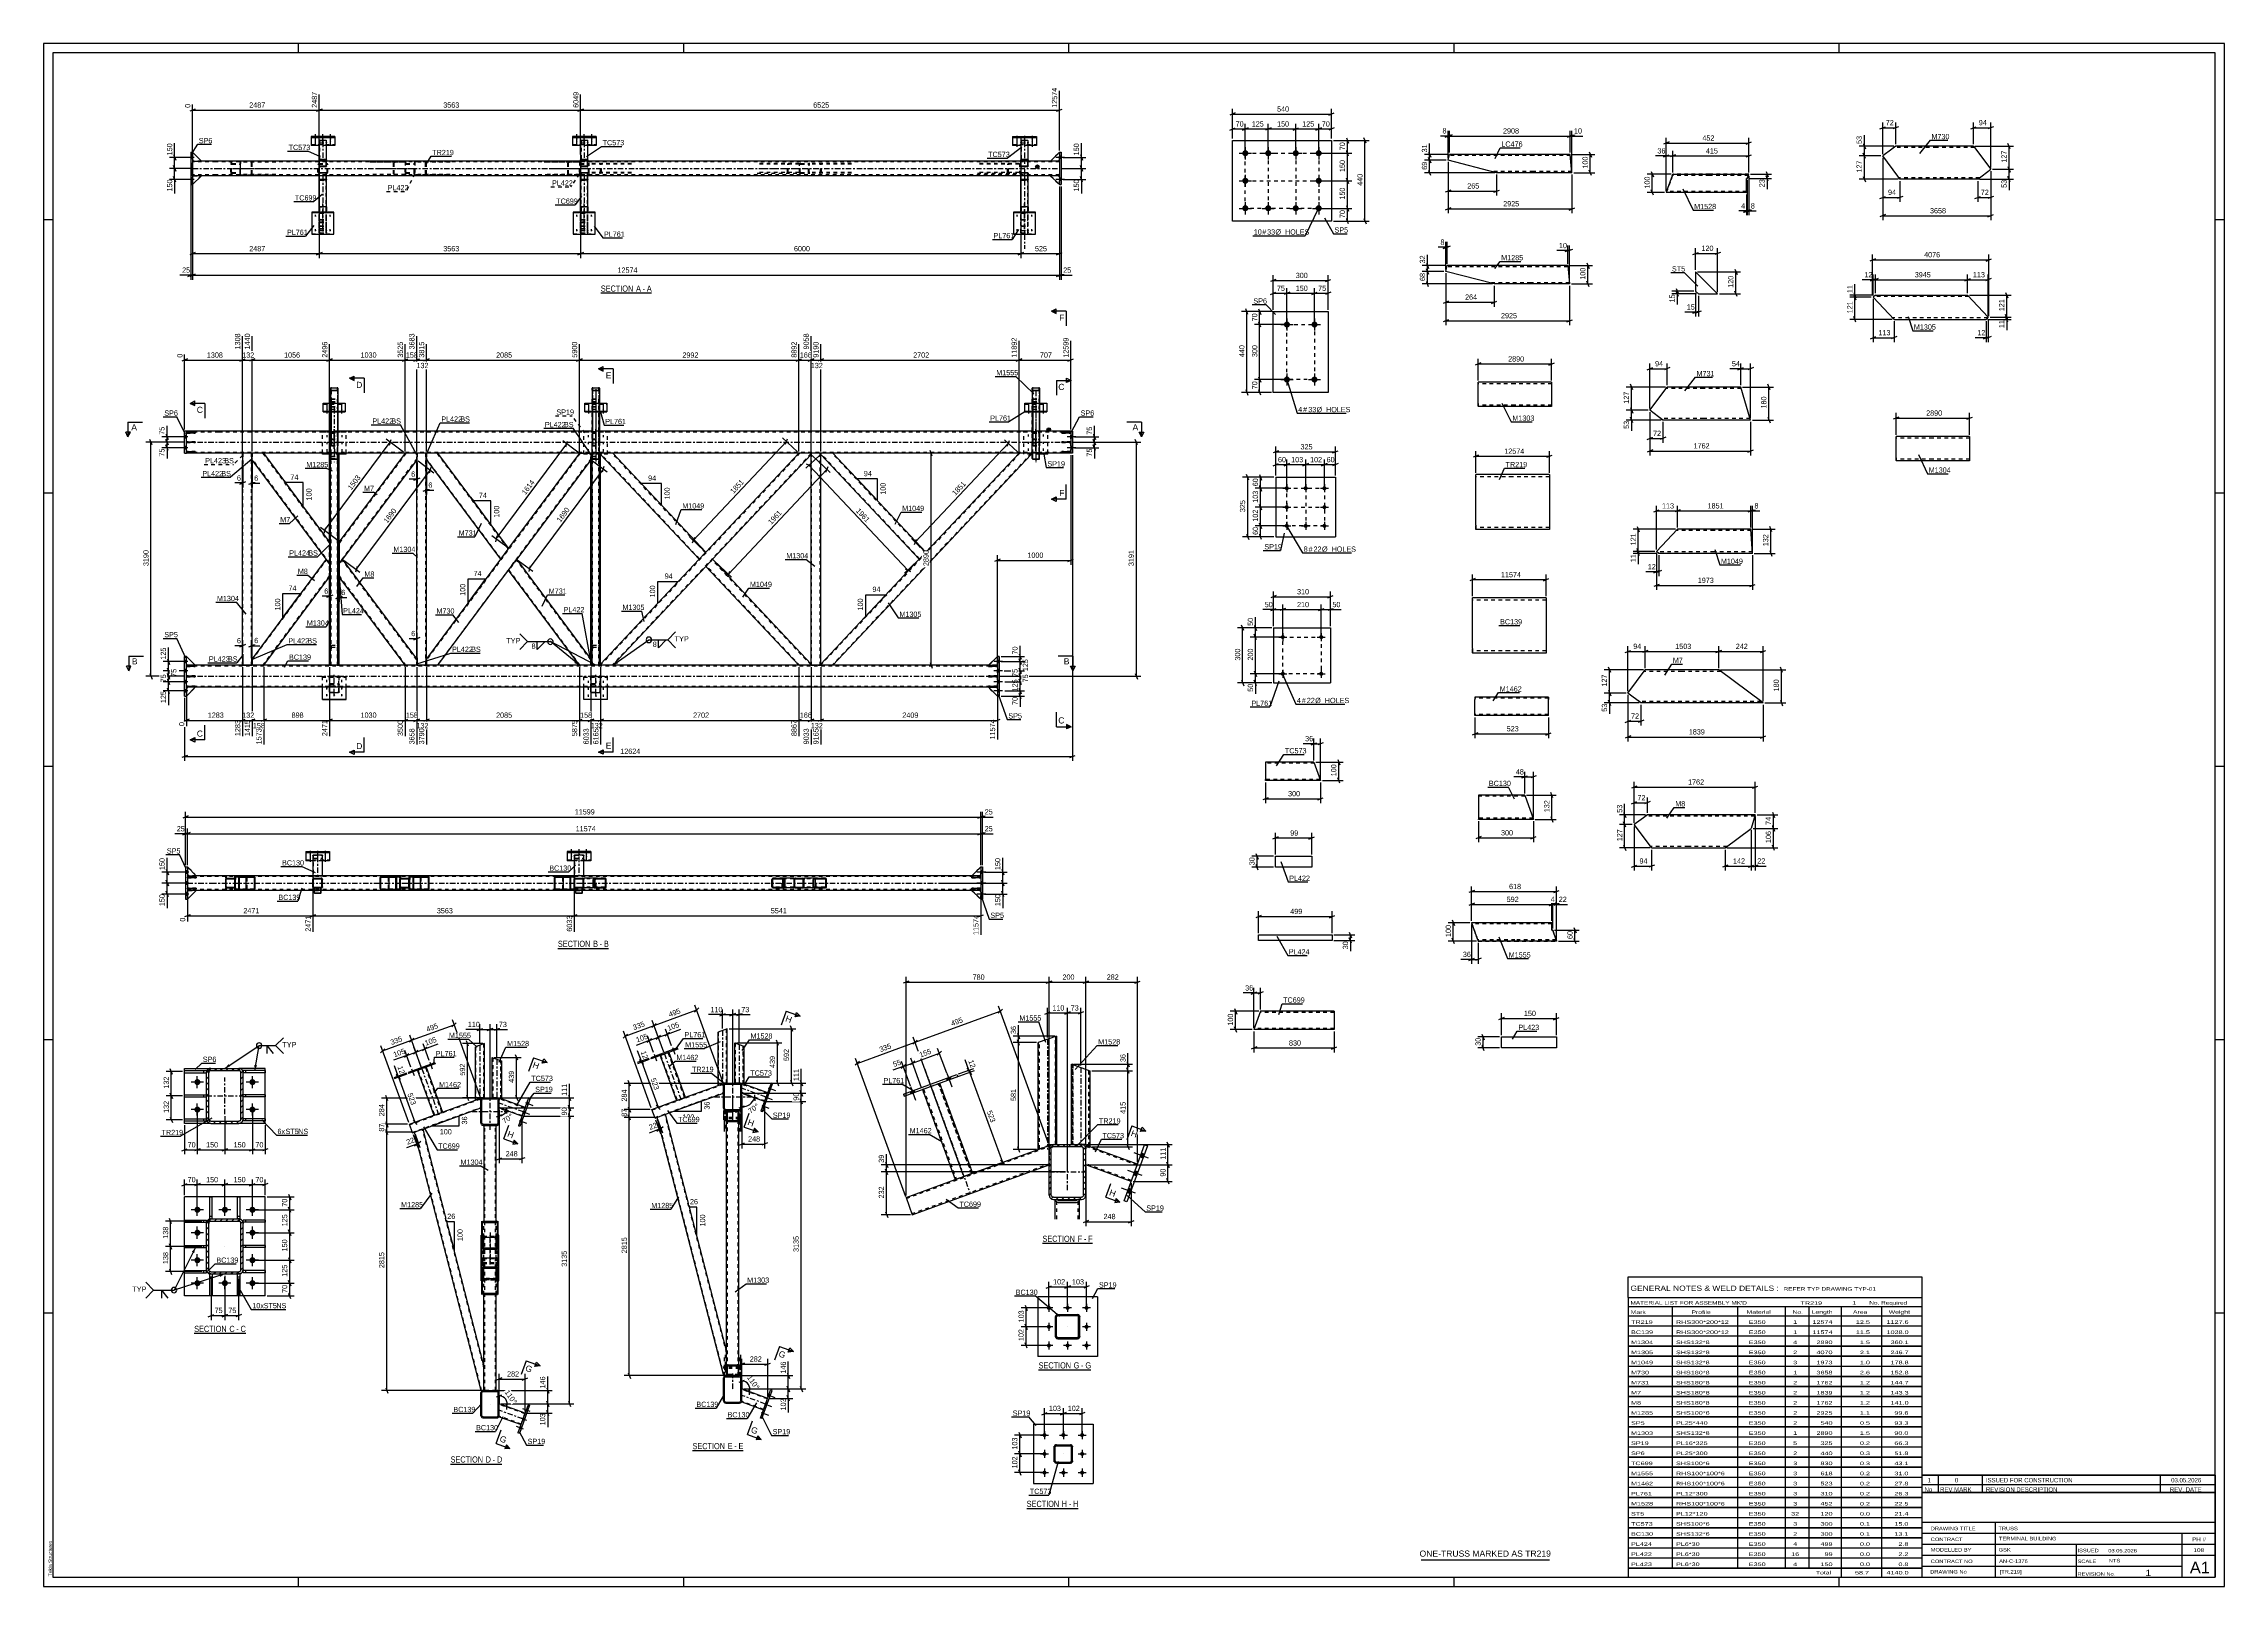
# Paper-space layout 'Layout1' of a CAD drawing. Header units: millimetres. Extents: x 0 to 1189, y 0 to 841.
# The model-space entities are those that its viewports show. They can reach past a viewport. Long polylines and large blocks are cut down to what shows.
import ezdxf

# ---------------------------------------------------------------- set-up
doc = ezdxf.new("R2010")
doc.units = ezdxf.units.MM
doc.linetypes.add('DXK_LINE_DOT2', pattern=[3.9198, 1.9599, -1.9599])
doc.linetypes.add('DXK_LINE_DOT3', pattern=[5.9187, 2.979, -0.9799, 0.9799, -0.9799])
doc.layers.add('Viewport layer', color=7, linetype='Continuous', plot=False)
doc.styles.add('Arial', font='ARIAL.TTF', dxfattribs={"height": 0.2})
doc.styles.add('Arial Narrow', font='ARIALN.TTF', dxfattribs={"height": 0.2})

# ---------------------------------------------------------------- blocks, each defined once
blk = doc.blocks.new('Unknown-814407264-1135')
at = {"color": 5, "linetype": 'Continuous'}
for p, q in [((1189, 841), (0, 841)), ((0, 841), (0, 0)), ((1184, 836), (5, 836)), ((5, 836), (5, 5)), ((139, 836), (139, 841)), ((349, 836), (349, 841)), ((559, 836), (559, 841)), ((769, 836), (769, 841)), ((979, 836), (979, 841)), ((1184, 5), (1184, 836)), ((1189, 0), (1189, 841)), ((5, 745), (0, 745)), ((1189, 745), (1184, 745)), ((5, 596), (0, 596)), ((1189, 596), (1184, 596)), ((5, 447), (0, 447)), ((1189, 447), (1184, 447)), ((5, 298), (0, 298)), ((1189, 298), (1184, 298)), ((5, 149), (0, 149)), ((1189, 149), (1184, 149)), ((0, 0), (1189, 0)), ((5, 5), (1184, 5)), ((139, 0), (139, 5)), ((349, 0), (349, 5)), ((559, 0), (559, 5)), ((769, 0), (769, 5)), ((979, 0), (979, 5))]:
    blk.add_line(p, q, dxfattribs=at)
at = {"color": 174, "linetype": 'Continuous', "style": 'Arial'}
blk.add_text('Tekla Structures', height=1.91, rotation=90, dxfattribs=at).set_placement((4.5, 5.5))
blk = doc.blocks.new('Unknown-814407264-26944')
at = {"color": 7, "linetype": 'Continuous'}
for p, q in [((1024, 51.1), (1024, 5)), ((1024, 51.1), (1184, 51.1)), ((1184, 51), (1184, 5)), ((1024, 35), (1184, 35)), ((1024, 29), (1184, 29)), ((1064.1, 35), (1064.1, 5)), ((1166, 5.1), (1166, 29.1)), ((1024, 23), (1184, 23)), ((1024, 17), (1184, 17)), ((1108.1, 23), (1108.1, 5)), ((1024, 11), (1166, 11)), ((1024, 5), (1184, 5))]:
    blk.add_line(p, q, dxfattribs=at)
at = {"color": 7, "style": 'Arial Narrow'}
for s, height, width, p in [('CONTRACT', 1.91, 1.425378, (1028.9, 24.7)), ('DRAWING TITLE', 1.909, 1.425378, (1028.9, 30.6)), ('TRUSS  ', 1.91, 1.425378, (1065.8, 30.6)), ('TERMINAL BUILDING', 1.909, 1.425378, (1066.1, 25.1)), ('CONTRACT NO', 1.909, 1.425378, (1028.9, 12.7)), ('MODELLED BY', 1.909, 1.425378, (1028.9, 19)), ('GSK', 1.91, 1.425378, (1065.9, 19)), ('AN-C-1376', 1.91, 1.425378, (1066.2, 12.8)), ('SCALE', 1.91, 1.425378, (1108.9, 12.7)), ('ISSUED', 1.91, 1.425378, (1108.9, 18.6)), ('03.05.2026', 1.91, 1.425378, (1125.7, 18.5)), ('A1', 6.2, 1.25, (1170.2, 7.2)), ('DRAWING No', 1.91, 1.425378, (1028.6, 7)), ('[TR.219]', 1.91, 1.425378, (1066.5, 7)), ('REVISION No.', 1.909, 1.425378, (1108.9, 5.8)), ('1', 3.34, 1.5, (1145.9, 5.7))]:
    blk.add_text(s, height=height, dxfattribs=dict(at, width=width)).set_placement(p)
at = {"color": 7, "linetype": 'Continuous', "style": 'Arial Narrow'}
for s, height, width, p in [('PH #', 2.1, 1.42538, (1171.4, 24.6)), ('NTS', 1.91, 1.425378, (1126, 13.1)), ('108', 2.1, 1.42538, (1172.2, 18.7))]:
    blk.add_text(s, height=height, dxfattribs=dict(at, width=width)).set_placement(p)
blk = doc.blocks.new('Unknown-814407264-26945')
at = {"color": 7, "linetype": 'Continuous'}
for p, q in [((1024, 60.6), (1184, 60.6)), ((1184, 60.6), (1024, 60.6)), ((1024, 60.6), (1024, 55.6)), ((1033, 60.6), (1033, 55.6)), ((1057, 60.6), (1057, 55.6)), ((1154, 60.6), (1154, 55.6)), ((1184, 60.6), (1184, 55.6)), ((1024, 55.6), (1184, 55.6)), ((1024, 55.6), (1024, 51.1)), ((1024, 55.6), (1184, 55.6)), ((1184, 51.1), (1024, 51.1)), ((1033, 55.6), (1033, 51.1)), ((1057, 55.6), (1057, 51.1)), ((1154, 55.6), (1154, 51.1)), ((1184, 55.6), (1184, 51.1))]:
    blk.add_line(p, q, dxfattribs=at)
at = {"color": 7, "linetype": 'Continuous', "style": 'Arial Narrow'}
for s, height, width, p in [('No', 2.39, 1.2, (1025.5, 51.6)), ('1', 2.39, 1.196471, (1027.2, 56.7)), ('REV MARK', 2.39, 1.2, (1034, 51.6)), ('0', 2.39, 1.196471, (1042, 56.7)), ('ISSUED FOR CONSTRUCTION', 2.386, 1.196471, (1059, 56.7)), ('REVISION DESCRIPTION', 2.386, 1.2, (1059, 51.6)), ('REV. DATE', 2.39, 1.2, (1159.3, 51.6)), ('03.05.2026', 2.39, 1.196471, (1160, 56.7))]:
    blk.add_text(s, height=height, dxfattribs=dict(at, width=width)).set_placement(p)
blk = doc.blocks.new('Unknown-814407264-26946')
at = {"color": 7, "linetype": 'Continuous'}
for p, q in [((864, 168.8), (1024, 168.8)), ((864, 157.5), (864, 168.8)), ((1024, 168.8), (1024, 157.5)), ((864, 157.5), (1024, 157.5)), ((864, 157.5), (864, 152.5)), ((1024, 157.5), (1024, 152.5)), ((864, 152.5), (1024, 152.5)), ((864, 152.5), (864, 147.5)), ((864, 147.5), (1024, 147.5)), ((864, 147.5), (864, 142.1)), ((864, 147.5), (1024, 147.5)), ((888, 152.5), (888, 147.5)), ((888, 147.5), (888, 142)), ((923.5, 152.5), (923.5, 147.5)), ((923.5, 147.5), (923.5, 142)), ((949.5, 152.5), (949.5, 147.5)), ((949.5, 147.5), (949.5, 142)), ((962.5, 152.5), (962.5, 147.5)), ((962.5, 147.5), (962.5, 142)), ((980, 152.5), (980, 147.5)), ((980, 147.5), (980, 142)), ((1002, 152.5), (1002, 147.5)), ((1002, 147.5), (1002, 142)), ((1024, 152.5), (1024, 147.5)), ((1024, 147.5), (1024, 142.1)), ((864, 142.1), (1024, 142.1)), ((864, 142), (864, 136.6)), ((864, 142), (1024, 142)), ((864, 136.6), (1024, 136.6)), ((864, 136.5), (864, 131.1)), ((864, 136.5), (1024, 136.5)), ((864, 131.1), (1024, 131.1)), ((864, 131), (864, 125.6)), ((864, 131), (1024, 131)), ((888, 142), (888, 136.5)), ((888, 136.5), (888, 131)), ((888, 131), (888, 125.5)), ((923.5, 142), (923.5, 136.5)), ((923.5, 136.5), (923.5, 131)), ((923.5, 131), (923.5, 125.5)), ((949.5, 142), (949.5, 136.5)), ((949.5, 136.5), (949.5, 131)), ((949.5, 131), (949.5, 125.5)), ((962.5, 142), (962.5, 136.5)), ((962.5, 136.5), (962.5, 131)), ((962.5, 131), (962.5, 125.5)), ((980, 142), (980, 136.5)), ((980, 136.5), (980, 131)), ((980, 131), (980, 125.5)), ((1002, 142), (1002, 136.5)), ((1002, 136.5), (1002, 131)), ((1002, 131), (1002, 125.5)), ((1024, 142), (1024, 136.6)), ((1024, 136.5), (1024, 131.1)), ((1024, 131), (1024, 125.6)), ((864, 125.6), (1024, 125.6)), ((864, 125.5), (864, 120.1)), ((864, 125.5), (1024, 125.5)), ((864, 120.1), (1024, 120.1)), ((864, 120), (864, 114.6)), ((864, 120), (1024, 120)), ((888, 125.5), (888, 120)), ((888, 120), (888, 114.5)), ((923.5, 125.5), (923.5, 120)), ((923.5, 120), (923.5, 114.5)), ((949.5, 125.5), (949.5, 120)), ((949.5, 120), (949.5, 114.5)), ((962.5, 125.5), (962.5, 120)), ((962.5, 120), (962.5, 114.5)), ((980, 125.5), (980, 120)), ((980, 120), (980, 114.5)), ((1002, 125.5), (1002, 120)), ((1002, 120), (1002, 114.5)), ((1024, 125.5), (1024, 120.1)), ((1024, 120), (1024, 114.6)), ((864, 114.6), (1024, 114.6)), ((864, 114.5), (864, 109.1)), ((864, 114.5), (1024, 114.5)), ((864, 109.1), (1024, 109.1)), ((864, 109), (864, 103.6)), ((864, 109), (1024, 109)), ((888, 114.5), (888, 109)), ((888, 109), (888, 103.5)), ((923.5, 114.5), (923.5, 109)), ((923.5, 109), (923.5, 103.5)), ((949.5, 114.5), (949.5, 109)), ((949.5, 109), (949.5, 103.5)), ((962.5, 114.5), (962.5, 109)), ((962.5, 109), (962.5, 103.5)), ((980, 114.5), (980, 109)), ((980, 109), (980, 103.5)), ((1002, 114.5), (1002, 109)), ((1002, 109), (1002, 103.5)), ((1024, 114.5), (1024, 109.1)), ((1024, 109), (1024, 103.6)), ((864, 103.6), (1024, 103.6)), ((864, 103.5), (864, 98.1)), ((864, 103.5), (1024, 103.5)), ((864, 98.1), (1024, 98.1)), ((864, 98), (864, 92.6)), ((864, 98), (1024, 98)), ((888, 103.5), (888, 98)), ((888, 98), (888, 92.5)), ((923.5, 103.5), (923.5, 98)), ((923.5, 98), (923.5, 92.5)), ((949.5, 103.5), (949.5, 98)), ((949.5, 98), (949.5, 92.5)), ((962.5, 103.5), (962.5, 98)), ((962.5, 98), (962.5, 92.5)), ((980, 103.5), (980, 98)), ((980, 98), (980, 92.5)), ((1002, 103.5), (1002, 98)), ((1002, 98), (1002, 92.5)), ((1024, 103.5), (1024, 98.1)), ((1024, 98), (1024, 92.6)), ((864, 92.6), (1024, 92.6)), ((864, 92.5), (864, 87.1)), ((864, 92.5), (1024, 92.5)), ((864, 87.1), (1024, 87.1)), ((864, 87), (864, 81.6)), ((864, 87), (1024, 87)), ((888, 92.5), (888, 87)), ((888, 87), (888, 81.5)), ((923.5, 92.5), (923.5, 87)), ((923.5, 87), (923.5, 81.5)), ((949.5, 92.5), (949.5, 87)), ((949.5, 87), (949.5, 81.5)), ((962.5, 92.5), (962.5, 87)), ((962.5, 87), (962.5, 81.5)), ((980, 92.5), (980, 87)), ((980, 87), (980, 81.5)), ((1002, 92.5), (1002, 87)), ((1002, 87), (1002, 81.5)), ((1024, 92.5), (1024, 87.1)), ((1024, 87), (1024, 81.6)), ((864, 81.6), (1024, 81.6)), ((864, 81.5), (864, 76.1)), ((864, 81.5), (1024, 81.5)), ((864, 76.1), (1024, 76.1)), ((864, 76), (864, 70.6)), ((864, 76), (1024, 76)), ((888, 81.5), (888, 76)), ((888, 76), (888, 70.5)), ((923.5, 81.5), (923.5, 76)), ((923.5, 76), (923.5, 70.5)), ((949.5, 81.5), (949.5, 76)), ((949.5, 76), (949.5, 70.5)), ((962.5, 81.5), (962.5, 76)), ((962.5, 76), (962.5, 70.5)), ((980, 81.5), (980, 76)), ((980, 76), (980, 70.5)), ((1002, 81.5), (1002, 76)), ((1002, 76), (1002, 70.5)), ((1024, 81.5), (1024, 76.1)), ((1024, 76), (1024, 70.6)), ((864, 70.6), (1024, 70.6)), ((864, 70.5), (864, 65.1)), ((864, 70.5), (1024, 70.5)), ((864, 65.1), (1024, 65.1)), ((864, 65), (864, 59.6)), ((864, 65), (1024, 65)), ((864, 59.6), (1024, 59.6)), ((864, 59.5), (864, 54.1)), ((864, 59.5), (1024, 59.5)), ((888, 70.5), (888, 65)), ((888, 65), (888, 59.5)), ((888, 59.5), (888, 54)), ((923.5, 70.5), (923.5, 65)), ((923.5, 65), (923.5, 59.5)), ((923.5, 59.5), (923.5, 54)), ((949.5, 70.5), (949.5, 65)), ((949.5, 65), (949.5, 59.5)), ((949.5, 59.5), (949.5, 54)), ((962.5, 70.5), (962.5, 65)), ((962.5, 65), (962.5, 59.5)), ((962.5, 59.5), (962.5, 54)), ((980, 70.5), (980, 65)), ((980, 65), (980, 59.5)), ((980, 59.5), (980, 54)), ((1002, 70.5), (1002, 65)), ((1002, 65), (1002, 59.5)), ((1002, 59.5), (1002, 54)), ((1024, 70.5), (1024, 65.1)), ((1024, 65), (1024, 59.6)), ((1024, 59.5), (1024, 54.1)), ((864, 54.1), (1024, 54.1)), ((864, 54), (864, 48.6)), ((864, 54), (1024, 54)), ((864, 48.6), (1024, 48.6)), ((864, 48.5), (864, 43.1)), ((864, 48.5), (1024, 48.5)), ((888, 54), (888, 48.5)), ((888, 48.5), (888, 43)), ((923.5, 54), (923.5, 48.5)), ((923.5, 48.5), (923.5, 43)), ((949.5, 54), (949.5, 48.5)), ((949.5, 48.5), (949.5, 43)), ((962.5, 54), (962.5, 48.5)), ((962.5, 48.5), (962.5, 43)), ((980, 54), (980, 48.5)), ((980, 48.5), (980, 43)), ((1002, 54), (1002, 48.5)), ((1002, 48.5), (1002, 43)), ((1024, 54), (1024, 48.6)), ((1024, 48.5), (1024, 43.1)), ((864, 43.1), (1024, 43.1)), ((864, 43), (864, 37.6)), ((864, 43), (1024, 43)), ((864, 37.6), (1024, 37.6)), ((864, 37.5), (864, 32.1)), ((864, 37.5), (1024, 37.5)), ((888, 43), (888, 37.5)), ((888, 37.5), (888, 32)), ((923.5, 43), (923.5, 37.5)), ((923.5, 37.5), (923.5, 32)), ((949.5, 43), (949.5, 37.5)), ((949.5, 37.5), (949.5, 32)), ((962.5, 43), (962.5, 37.5)), ((962.5, 37.5), (962.5, 32)), ((980, 43), (980, 37.5)), ((980, 37.5), (980, 32)), ((1002, 43), (1002, 37.5)), ((1002, 37.5), (1002, 32)), ((1024, 43), (1024, 37.6)), ((1024, 37.5), (1024, 32.1)), ((864, 32.1), (1024, 32.1)), ((864, 32), (864, 26.6)), ((864, 32), (1024, 32)), ((864, 26.6), (1024, 26.6)), ((864, 26.5), (864, 21.1)), ((864, 26.5), (1024, 26.5)), ((888, 32), (888, 26.5)), ((888, 26.5), (888, 21)), ((923.5, 32), (923.5, 26.5)), ((923.5, 26.5), (923.5, 21)), ((949.5, 32), (949.5, 26.5)), ((949.5, 26.5), (949.5, 21)), ((962.5, 32), (962.5, 26.5)), ((962.5, 26.5), (962.5, 21)), ((980, 32), (980, 26.5)), ((980, 26.5), (980, 21)), ((1002, 32), (1002, 26.5)), ((1002, 26.5), (1002, 21)), ((1024, 32), (1024, 26.6)), ((1024, 26.5), (1024, 21.1)), ((864, 21.1), (1024, 21.1)), ((864, 21), (864, 15.6)), ((864, 21), (1024, 21)), ((864, 15.6), (1024, 15.6)), ((864, 15.5), (864, 10.1)), ((864, 15.5), (1024, 15.5)), ((888, 21), (888, 15.5)), ((888, 15.5), (888, 10)), ((923.5, 21), (923.5, 15.5)), ((923.5, 15.5), (923.5, 10)), ((949.5, 21), (949.5, 15.5)), ((949.5, 15.5), (949.5, 10)), ((962.5, 21), (962.5, 15.5)), ((962.5, 15.5), (962.5, 10)), ((980, 21), (980, 15.5)), ((980, 15.5), (980, 10)), ((1002, 21), (1002, 15.5)), ((1002, 15.5), (1002, 10)), ((1024, 21), (1024, 15.6)), ((1024, 15.5), (1024, 10.1)), ((864, 10.1), (1024, 10.1)), ((864, 10), (1024, 10)), ((864, 10), (864, 5)), ((864, 5), (1024, 5)), ((980, 10), (980, 5)), ((1002, 10), (1002, 5)), ((1024, 10), (1024, 5))]:
    blk.add_line(p, q, dxfattribs=at)
at = {"color": 7, "style": 'Arial Narrow'}
for s, height, width, p in [('GENERAL NOTES & WELD DETAILS :', 2.863, 1.4, (865.2, 161.1)), ("MATERIAL LIST FOR ASSEMBLY MK'D", 1.909, 1.6, (865.2, 153.6)), ('REFER TYP DRAWING TYP-01', 1.909, 1.6, (948.7, 161.2)), ('TR219', 1.91, 1.794707, (957.9, 153.5)), ('1', 1.91, 1.794707, (986.1, 153.6)), ('No. Required', 1.909, 1.6, (995.4, 153.6)), ('Mark', 1.91, 1.7, (865.3, 148.5)), ('Profile', 1.91, 1.7, (898.4, 148.5)), ('Material', 1.91, 1.7, (928.5, 148.6)), ('No.', 1.91, 1.7, (953.5, 148.6)), ('Length', 1.91, 1.7, (964, 148.6)), ('Area', 1.91, 1.7, (986.5, 148.6)), ('Weight', 1.91, 1.7, (1006, 148.6))]:
    blk.add_text(s, height=height, dxfattribs=dict(at, width=width)).set_placement(p)
at = {"color": 7, "linetype": 'Continuous', "style": 'Arial Narrow'}
for s, height, width, p in [('TR219', 1.91, 1.794707, (865.5, 143.1)), ('RHS300*200*12', 1.909, 1.794707, (890, 143.1)), ('E350', 1.91, 1.794707, (929.7, 143.1)), ('1', 1.91, 1.794707, (953.9, 143.1)), ('12574', 1.91, 1.794707, (964.4, 143.1)), ('12.5', 1.91, 1.794707, (988.1, 143.1)), ('1127.6', 1.91, 1.794707, (1004.8, 143.1)), ('BC139', 1.91, 1.794707, (865.5, 137.6)), ('M1304', 1.91, 1.794707, (865.5, 132.1)), ('SHS132*8', 1.91, 1.794707, (890, 132.1)), ('RHS300*200*12', 1.909, 1.794707, (890, 137.6)), ('E350', 1.91, 1.794707, (929.7, 137.6)), ('E350', 1.91, 1.794707, (929.7, 132.1)), ('4', 1.91, 1.794707, (953.9, 132.1)), ('1', 1.91, 1.794707, (953.9, 137.6)), ('11574', 1.91, 1.794707, (964.4, 137.6)), ('2890', 1.91, 1.794707, (966.6, 132.1)), ('11.5', 1.91, 1.794707, (988.1, 137.6)), ('1.5', 1.91, 1.794707, (990.3, 132.1)), ('1038.0', 1.91, 1.794707, (1004.8, 137.6)), ('360.1', 1.91, 1.794707, (1007, 132.1)), ('M1305', 1.91, 1.794707, (865.5, 126.6)), ('M1049', 1.91, 1.794707, (865.5, 121.1)), ('SHS132*8', 1.91, 1.794707, (890, 126.6)), ('SHS132*8', 1.91, 1.794707, (890, 121.1)), ('E350', 1.91, 1.794707, (929.7, 126.6)), ('E350', 1.91, 1.794707, (929.7, 121.1)), ('3', 1.91, 1.794707, (953.9, 121.1)), ('2', 1.91, 1.794707, (953.9, 126.6)), ('4070', 1.91, 1.794707, (966.6, 126.6)), ('1973', 1.91, 1.794707, (966.6, 121.1)), ('2.1', 1.91, 1.794707, (990.3, 126.6)), ('1.0', 1.91, 1.794707, (990.3, 121.1)), ('246.7', 1.91, 1.794707, (1007, 126.6)), ('178.8', 1.91, 1.794707, (1007, 121.1)), ('M730', 1.91, 1.794707, (865.5, 115.6)), ('M731', 1.91, 1.794707, (865.5, 110.1)), ('SHS180*8', 1.91, 1.794707, (890, 115.6)), ('SHS180*8', 1.91, 1.794707, (890, 110.1)), ('E350', 1.91, 1.794707, (929.7, 115.6)), ('E350', 1.91, 1.794707, (929.7, 110.1)), ('2', 1.91, 1.794707, (953.9, 110.1)), ('1', 1.91, 1.794707, (953.9, 115.6)), ('3658', 1.91, 1.794707, (966.6, 115.6)), ('1762', 1.91, 1.794707, (966.6, 110.1)), ('2.6', 1.91, 1.794707, (990.3, 115.6)), ('1.2', 1.91, 1.794707, (990.3, 110.1)), ('152.8', 1.91, 1.794707, (1007, 115.6)), ('144.7', 1.91, 1.794707, (1007, 110.1)), ('M7', 1.91, 1.794707, (865.5, 104.6)), ('M8', 1.91, 1.794707, (865.5, 99.1)), ('M1285', 1.91, 1.794707, (865.5, 93.6)), ('SHS180*8', 1.91, 1.794707, (890, 104.6)), ('SHS180*8', 1.91, 1.794707, (890, 99.1)), ('SHS100*6', 1.91, 1.794707, (890, 93.6)), ('E350', 1.91, 1.794707, (929.7, 104.6)), ('E350', 1.91, 1.794707, (929.7, 99.1)), ('E350', 1.91, 1.794707, (929.7, 93.6)), ('2', 1.91, 1.794707, (953.9, 104.6)), ('2', 1.91, 1.794707, (953.9, 99.1)), ('2', 1.91, 1.794707, (953.9, 93.6)), ('2925', 1.91, 1.794707, (966.6, 93.6)), ('1839', 1.91, 1.794707, (966.6, 104.6)), ('1762', 1.91, 1.794707, (966.6, 99.1)), ('1.2', 1.91, 1.794707, (990.3, 104.6)), ('1.2', 1.91, 1.794707, (990.3, 99.1)), ('1.1', 1.91, 1.794707, (990.3, 93.6)), ('143.3', 1.91, 1.794707, (1007, 104.6)), ('141.0', 1.91, 1.794707, (1007, 99.1)), ('99.6', 1.91, 1.794707, (1009.1, 93.6)), ('SP5', 1.91, 1.794707, (865.5, 88.1)), ('M1303', 1.91, 1.794707, (865.5, 82.6)), ('SHS132*8', 1.91, 1.794707, (890, 82.6)), ('PL25*440', 1.91, 1.794707, (890, 88.1)), ('E350', 1.91, 1.794707, (929.7, 88.1)), ('E350', 1.91, 1.794707, (929.7, 82.6)), ('2', 1.91, 1.794707, (953.9, 88.1)), ('1', 1.91, 1.794707, (953.9, 82.6)), ('2890', 1.91, 1.794707, (966.6, 82.6)), ('540', 1.91, 1.794707, (968.8, 88.1)), ('0.5', 1.91, 1.794707, (990.3, 88.1)), ('1.5', 1.91, 1.794707, (990.3, 82.6)), ('93.3', 1.91, 1.794707, (1009.1, 88.1)), ('90.0', 1.91, 1.794707, (1009.1, 82.6)), ('SP19', 1.91, 1.794707, (865.5, 77.1)), ('SP6', 1.91, 1.794707, (865.5, 71.6)), ('PL16*325', 1.91, 1.794707, (890, 77.1)), ('PL25*300', 1.91, 1.794707, (890, 71.6)), ('E350', 1.91, 1.794707, (929.7, 77.1)), ('E350', 1.91, 1.794707, (929.7, 71.6)), ('5', 1.91, 1.794707, (953.9, 77.1)), ('2', 1.91, 1.794707, (953.9, 71.6)), ('325', 1.91, 1.794707, (968.8, 77.1)), ('440', 1.91, 1.794707, (968.8, 71.6)), ('0.2', 1.91, 1.794707, (990.3, 77.1)), ('0.3', 1.91, 1.794707, (990.3, 71.6)), ('66.3', 1.91, 1.794707, (1009.1, 77.1)), ('51.8', 1.91, 1.794707, (1009.1, 71.6)), ('TC699', 1.91, 1.794707, (865.5, 66.1)), ('M1555', 1.91, 1.794707, (865.5, 60.6)), ('SHS100*6', 1.91, 1.794707, (890, 66.1)), ('RHS100*100*6', 1.909, 1.794707, (890, 60.6)), ('E350', 1.91, 1.794707, (929.7, 66.1)), ('E350', 1.91, 1.794707, (929.7, 60.6)), ('3', 1.91, 1.794707, (953.9, 66.1)), ('3', 1.91, 1.794707, (953.9, 60.6)), ('830', 1.91, 1.794707, (968.8, 66.1)), ('618', 1.91, 1.794707, (968.8, 60.6)), ('0.3', 1.91, 1.794707, (990.3, 66.1)), ('0.2', 1.91, 1.794707, (990.3, 60.6)), ('43.1', 1.91, 1.794707, (1009.1, 66.1)), ('31.0', 1.91, 1.794707, (1009.1, 60.6)), ('M1462', 1.91, 1.794707, (865.5, 55.1)), ('PL761', 1.91, 1.794707, (865.5, 49.6)), ('RHS100*100*6', 1.909, 1.794707, (890, 55.1)), ('PL12*300', 1.91, 1.794707, (890, 49.6)), ('E350', 1.91, 1.794707, (929.7, 55.1)), ('E350', 1.91, 1.794707, (929.7, 49.6)), ('3', 1.91, 1.794707, (953.9, 55.1)), ('3', 1.91, 1.794707, (953.9, 49.6)), ('523', 1.91, 1.794707, (968.8, 55.1)), ('310', 1.91, 1.794707, (968.8, 49.6)), ('0.2', 1.91, 1.794707, (990.3, 55.1)), ('0.2', 1.91, 1.794707, (990.3, 49.6)), ('27.8', 1.91, 1.794707, (1009.1, 55.1)), ('26.3', 1.91, 1.794707, (1009.1, 49.6)), ('ST5', 1.91, 1.794707, (865.5, 38.6)), ('M1528', 1.91, 1.794707, (865.5, 44.1)), ('RHS100*100*6', 1.909, 1.794707, (890, 44.1)), ('PL12*120', 1.91, 1.794707, (890, 38.6)), ('E350', 1.91, 1.794707, (929.7, 44.1)), ('E350', 1.91, 1.794707, (929.7, 38.6)), ('32', 1.91, 1.794707, (952.8, 38.6)), ('3', 1.91, 1.794707, (953.9, 44.1)), ('452', 1.91, 1.794707, (968.8, 44.1)), ('120', 1.91, 1.794707, (968.8, 38.6)), ('0.2', 1.91, 1.794707, (990.3, 44.1)), ('0.0', 1.91, 1.794707, (990.3, 38.6)), ('22.5', 1.91, 1.794707, (1009.1, 44.1)), ('21.4', 1.91, 1.794707, (1009.1, 38.6)), ('TC573', 1.91, 1.794707, (865.5, 33.1)), ('BC130', 1.91, 1.794707, (865.5, 27.6)), ('PL424', 1.91, 1.794707, (865.5, 22.1)), ('SHS100*6', 1.91, 1.794707, (890, 33.1)), ('SHS132*6', 1.91, 1.794707, (890, 27.6)), ('PL6*30', 1.91, 1.794707, (890, 22.1)), ('E350', 1.91, 1.794707, (929.7, 33.1)), ('E350', 1.91, 1.794707, (929.7, 27.6)), ('E350', 1.91, 1.794707, (929.7, 22.1)), ('4', 1.91, 1.794707, (953.9, 22.1)), ('3', 1.91, 1.794707, (953.9, 33.1)), ('2', 1.91, 1.794707, (953.9, 27.6)), ('300', 1.91, 1.794707, (968.8, 33.1)), ('300', 1.91, 1.794707, (968.8, 27.6)), ('499', 1.91, 1.794707, (968.8, 22.1)), ('0.1', 1.91, 1.794707, (990.3, 33.1)), ('0.1', 1.91, 1.794707, (990.3, 27.6)), ('0.0', 1.91, 1.794707, (990.3, 22.1)), ('15.0', 1.91, 1.794707, (1009.1, 33.1)), ('13.1', 1.91, 1.794707, (1009.1, 27.6)), ('2.8', 1.91, 1.794707, (1011.3, 22.1)), ('PL422', 1.91, 1.794707, (865.5, 16.6)), ('PL423', 1.91, 1.794707, (865.5, 11.1)), ('PL6*30', 1.91, 1.794707, (890, 16.6)), ('PL6*30', 1.91, 1.794707, (890, 11.1)), ('E350', 1.91, 1.794707, (929.7, 16.6)), ('E350', 1.91, 1.794707, (929.7, 11.1)), ('16', 1.91, 1.794707, (952.8, 16.6)), ('4', 1.91, 1.794707, (953.9, 11.1)), ('150', 1.91, 1.794707, (968.8, 11.1)), ('99', 1.91, 1.794707, (971, 16.6)), ('0.0', 1.91, 1.794707, (990.3, 16.6)), ('0.0', 1.91, 1.794707, (990.3, 11.1)), ('2.2', 1.91, 1.794707, (1011.3, 16.6)), ('0.8', 1.91, 1.794707, (1011.3, 11.1)), ('Total', 1.91, 1.7, (966.3, 6.5)), ('58.7', 1.91, 1.794707, (987.6, 6.5)), ('4140.0', 1.91, 1.794707, (1004.8, 6.5))]:
    blk.add_text(s, height=height, dxfattribs=dict(at, width=width)).set_placement(p)
blk = doc.blocks.new('Unknown-814407264-26947')
at = {"color": 7, "linetype": 'Continuous'}
blk.add_line((751, 14.5), (821, 14.5), dxfattribs=at)
at = {"color": 7, "style": 'Arial'}
blk.add_text('ONE-TRUSS MARKED AS TR219', height=3.343, dxfattribs=at).set_placement((750.2, 16.2))
blk = doc.blocks.new('Unknown-814407264-12 - 5468')
at = {"color": 6, "linetype": 'Continuous'}
blk.add_line((303.8, 705.1), (331.5, 705.1), dxfattribs=at)
at = {"color": 0, "linetype": 'Continuous'}
blk.add_wipeout([(322, 705.8), (322, 709.3), (303.8, 709.3), (303.8, 705.8)], dxfattribs=at)
blk.add_wipeout([(325.6, 705.8), (325.6, 709.3), (323, 709.3), (323, 705.8)], dxfattribs=at)
at = {"color": 7, "linetype": 'Continuous', "style": 'Arial Narrow'}
blk.add_text('SECTION ', height=3.34, dxfattribs=at).set_placement((303.8, 705.8))
at = {"color": 0, "linetype": 'Continuous'}
blk.add_wipeout([(327.9, 705.8), (327.9, 709.3), (326.6, 709.3), (326.6, 705.8)], dxfattribs=at)
blk.add_wipeout([(331.5, 705.8), (331.5, 709.3), (328.9, 709.3), (328.9, 705.8)], dxfattribs=at)
at = {"color": 7, "linetype": 'Continuous', "style": 'Arial Narrow'}
for s, p in [('A', (323, 705.8)), ('-', (326.6, 705.8)), ('A', (328.9, 705.8))]:
    blk.add_text(s, height=3.34, dxfattribs=at).set_placement(p)
blk = doc.blocks.new('Unknown-814407264-13 - 6044')
at = {"color": 6, "linetype": 'Continuous'}
blk.add_line((280.4, 347.8), (308, 347.8), dxfattribs=at)
at = {"color": 0, "linetype": 'Continuous'}
blk.add_wipeout([(298.5, 348.6), (298.5, 352.1), (280.4, 352.1), (280.4, 348.6)], dxfattribs=at)
blk.add_wipeout([(302.1, 348.6), (302.1, 352.1), (299.6, 352.1), (299.6, 348.6)], dxfattribs=at)
at = {"color": 7, "linetype": 'Continuous', "style": 'Arial Narrow'}
blk.add_text('SECTION ', height=3.34, dxfattribs=at).set_placement((280.4, 348.6))
at = {"color": 0, "linetype": 'Continuous'}
blk.add_wipeout([(304.4, 348.6), (304.4, 352.1), (303.2, 352.1), (303.2, 348.6)], dxfattribs=at)
blk.add_wipeout([(308, 348.6), (308, 352.1), (305.5, 352.1), (305.5, 348.6)], dxfattribs=at)
at = {"color": 7, "linetype": 'Continuous', "style": 'Arial Narrow'}
for s, p in [('B', (299.6, 348.6)), ('-', (303.2, 348.6)), ('B', (305.5, 348.6))]:
    blk.add_text(s, height=3.34, dxfattribs=at).set_placement(p)
blk = doc.blocks.new('Unknown-814407264-14 - 3339')
at = {"color": 6, "linetype": 'Continuous'}
blk.add_line((82.1, 138), (110.2, 138), dxfattribs=at)
at = {"color": 0, "linetype": 'Continuous'}
blk.add_wipeout([(100.2, 138.7), (100.2, 142.2), (82.1, 142.2), (82.1, 138.7)], dxfattribs=at)
blk.add_wipeout([(104, 138.7), (104, 142.2), (101.3, 142.2), (101.3, 138.7)], dxfattribs=at)
at = {"color": 7, "linetype": 'Continuous', "style": 'Arial Narrow'}
blk.add_text('SECTION ', height=3.34, dxfattribs=at).set_placement((82.1, 138.7))
at = {"color": 0, "linetype": 'Continuous'}
blk.add_wipeout([(106.3, 138.7), (106.3, 142.2), (105.1, 142.2), (105.1, 138.7)], dxfattribs=at)
blk.add_wipeout([(110.2, 138.7), (110.2, 142.2), (107.4, 142.2), (107.4, 138.7)], dxfattribs=at)
at = {"color": 7, "linetype": 'Continuous', "style": 'Arial Narrow'}
for s, p in [('C', (101.3, 138.7)), ('-', (105.1, 138.7)), ('C', (107.4, 138.7))]:
    blk.add_text(s, height=3.34, dxfattribs=at).set_placement(p)
blk = doc.blocks.new('Unknown-814407264-15 - 2402')
at = {"color": 6, "linetype": 'Continuous'}
blk.add_line((221.9, 66.7), (249.9, 66.7), dxfattribs=at)
at = {"color": 0, "linetype": 'Continuous'}
blk.add_wipeout([(240, 67.5), (240, 71), (221.9, 71), (221.9, 67.5)], dxfattribs=at)
blk.add_wipeout([(243.8, 67.5), (243.8, 71), (241, 71), (241, 67.5)], dxfattribs=at)
at = {"color": 7, "linetype": 'Continuous', "style": 'Arial Narrow'}
blk.add_text('SECTION ', height=3.34, dxfattribs=at).set_placement((221.9, 67.5))
at = {"color": 0, "linetype": 'Continuous'}
blk.add_wipeout([(246.1, 67.5), (246.1, 71), (244.8, 71), (244.8, 67.5)], dxfattribs=at)
blk.add_wipeout([(249.9, 67.5), (249.9, 71), (247.2, 71), (247.2, 67.5)], dxfattribs=at)
at = {"color": 7, "linetype": 'Continuous', "style": 'Arial Narrow'}
for s, p in [('D', (241, 67.5)), ('-', (244.8, 67.5)), ('D', (247.2, 67.5))]:
    blk.add_text(s, height=3.34, dxfattribs=at).set_placement(p)
blk = doc.blocks.new('Unknown-814407264-16 - 2906')
at = {"color": 6, "linetype": 'Continuous'}
blk.add_line((353.8, 74.1), (381.5, 74.1), dxfattribs=at)
at = {"color": 0, "linetype": 'Continuous'}
blk.add_wipeout([(371.9, 74.8), (371.9, 78.3), (353.8, 78.3), (353.8, 74.8)], dxfattribs=at)
blk.add_wipeout([(375.5, 74.8), (375.5, 78.3), (373, 78.3), (373, 74.8)], dxfattribs=at)
at = {"color": 7, "linetype": 'Continuous', "style": 'Arial Narrow'}
blk.add_text('SECTION ', height=3.34, dxfattribs=at).set_placement((353.8, 74.8))
at = {"color": 0, "linetype": 'Continuous'}
blk.add_wipeout([(377.9, 74.8), (377.9, 78.3), (376.6, 78.3), (376.6, 74.8)], dxfattribs=at)
blk.add_wipeout([(381.5, 74.8), (381.5, 78.3), (378.9, 78.3), (378.9, 74.8)], dxfattribs=at)
at = {"color": 7, "linetype": 'Continuous', "style": 'Arial Narrow'}
for s, p in [('E', (373, 74.8)), ('-', (376.6, 74.8)), ('E', (378.9, 74.8))]:
    blk.add_text(s, height=3.34, dxfattribs=at).set_placement(p)
blk = doc.blocks.new('Unknown-814407264-17 - 14643')
at = {"color": 6, "linetype": 'Continuous'}
blk.add_line((544.6, 187.1), (571.8, 187.1), dxfattribs=at)
at = {"color": 0, "linetype": 'Continuous'}
blk.add_wipeout([(562.7, 187.8), (562.7, 191.3), (544.6, 191.3), (544.6, 187.8)], dxfattribs=at)
blk.add_wipeout([(566.1, 187.8), (566.1, 191.3), (563.8, 191.3), (563.8, 187.8)], dxfattribs=at)
blk.add_wipeout([(568.4, 187.8), (568.4, 191.3), (567.2, 191.3), (567.2, 187.8)], dxfattribs=at)
at = {"color": 7, "linetype": 'Continuous', "style": 'Arial Narrow'}
blk.add_text('SECTION ', height=3.34, dxfattribs=at).set_placement((544.6, 187.8))
at = {"color": 0, "linetype": 'Continuous'}
blk.add_wipeout([(571.8, 187.8), (571.8, 191.3), (569.5, 191.3), (569.5, 187.8)], dxfattribs=at)
at = {"color": 7, "linetype": 'Continuous', "style": 'Arial Narrow'}
for s, p in [('F', (563.8, 187.8)), ('F', (569.5, 187.8)), ('-', (567.2, 187.8))]:
    blk.add_text(s, height=3.34, dxfattribs=at).set_placement(p)
blk = doc.blocks.new('Unknown-814407264-70 - 24803')
at = {"color": 6, "linetype": 'Continuous'}
blk.add_line((542.5, 118.1), (571, 118.1), dxfattribs=at)
at = {"color": 0, "linetype": 'Continuous'}
blk.add_wipeout([(560.6, 118.8), (560.6, 122.3), (542.5, 122.3), (542.5, 118.8)], dxfattribs=at)
blk.add_wipeout([(564.6, 118.8), (564.6, 122.3), (561.6, 122.3), (561.6, 118.8)], dxfattribs=at)
at = {"color": 7, "linetype": 'Continuous', "style": 'Arial Narrow'}
blk.add_text('SECTION ', height=3.34, dxfattribs=at).set_placement((542.5, 118.8))
at = {"color": 0, "linetype": 'Continuous'}
blk.add_wipeout([(566.9, 118.8), (566.9, 122.3), (565.6, 122.3), (565.6, 118.8)], dxfattribs=at)
blk.add_wipeout([(571, 118.8), (571, 122.3), (568, 122.3), (568, 118.8)], dxfattribs=at)
at = {"color": 7, "linetype": 'Continuous', "style": 'Arial Narrow'}
for s, p in [('G', (561.6, 118.8)), ('-', (565.6, 118.8)), ('G', (568, 118.8))]:
    blk.add_text(s, height=3.34, dxfattribs=at).set_placement(p)
blk = doc.blocks.new('Unknown-814407264-71 - 25015')
at = {"color": 6, "linetype": 'Continuous'}
blk.add_line((536, 42.5), (564.1, 42.5), dxfattribs=at)
at = {"color": 0, "linetype": 'Continuous'}
blk.add_wipeout([(554.1, 43.3), (554.1, 46.8), (536, 46.8), (536, 43.3)], dxfattribs=at)
blk.add_wipeout([(557.9, 43.3), (557.9, 46.8), (555.1, 46.8), (555.1, 43.3)], dxfattribs=at)
at = {"color": 7, "linetype": 'Continuous', "style": 'Arial Narrow'}
blk.add_text('SECTION ', height=3.34, dxfattribs=at).set_placement((536, 43.3))
at = {"color": 0, "linetype": 'Continuous'}
blk.add_wipeout([(560.2, 43.3), (560.2, 46.8), (559, 46.8), (559, 43.3)], dxfattribs=at)
blk.add_wipeout([(564.1, 43.3), (564.1, 46.8), (561.3, 46.8), (561.3, 43.3)], dxfattribs=at)
at = {"color": 7, "linetype": 'Continuous', "style": 'Arial Narrow'}
for s, p in [('H', (555.1, 43.3)), ('-', (559, 43.3)), ('H', (561.3, 43.3))]:
    blk.add_text(s, height=3.34, dxfattribs=at).set_placement(p)
blk = doc.blocks.new('Part-814407264-19364 - 19334')
at = {"color": 2, "linetype": 'Continuous'}
for p, q in [((1009.8, 785.1), (1007.7, 783.5)), ((1032.1, 785.1), (1009.8, 785.1)), ((1052.2, 785.1), (1032.2, 785.1)), ((1052.2, 785.1), (1061.6, 772.5)), ((1007.7, 783.5), (1002.7, 779.8)), ((1010.9, 768.7), (1002.7, 779.8)), ((1012.1, 767.1), (1010.9, 768.7)), ((1032.1, 767.1), (1012.1, 767.1)), ((1054.5, 767.1), (1032.2, 767.1)), ((1054.5, 767.1), (1061.6, 772.5))]:
    blk.add_line(p, q, dxfattribs=at)
at = {"color": 7, "linetype": 'DXK_LINE_DOT2'}
for p, q in [((1009.8, 785.1), (1008.5, 784.2)), ((1032.1, 784.3), (1008.8, 784.3)), ((1052.8, 784.3), (1032.2, 784.3)), ((1012, 767.3), (1010.9, 768.7)), ((1032.1, 767.9), (1011.5, 767.9)), ((1055.5, 767.9), (1032.2, 767.9))]:
    blk.add_line(p, q, dxfattribs=at)
blk = doc.blocks.new('Part-814407264-4090 - 3878')
at = {"color": 2, "linetype": 'Continuous'}
for p, q in [((108.6, 508.1), (108.4, 508.1)), ((108.4, 508.1), (108.4, 502.1)), ((108.6, 502.1), (108.4, 502.1)), ((108.6, 508.1), (108.6, 502.1))]:
    blk.add_line(p, q, dxfattribs=at)
blk = doc.blocks.new('Part-814407264-3960 - 3878')
at = {"color": 7, "linetype": 'DXK_LINE_DOT2'}
for p, q in [((560, 623.9), (555.2, 623.9)), ((555.2, 623.9), (555.2, 623.5)), ((555.2, 623.5), (560, 623.5)), ((559.4, 623.5), (559.4, 623.9)), ((560, 623.5), (560, 623.9))]:
    blk.add_line(p, q, dxfattribs=at)
blk = doc.blocks.new('Part-814407264-3896 - 3878')
at = {"color": 2, "linetype": 'Continuous'}
for p, q in [((152.5, 640.3), (152.5, 645)), ((152.5, 645), (164.5, 645)), ((164.5, 645), (164.5, 640.3)), ((152.5, 640.7), (164.5, 640.7)), ((152.5, 640.3), (164.5, 640.3))]:
    blk.add_line(p, q, dxfattribs=at)
at = {"color": 7, "linetype": 'DXK_LINE_DOT2'}
blk.add_line((152.5, 644.5), (164.5, 644.5), dxfattribs=at)
blk = doc.blocks.new('Bolt-814407264-3880 - 3878')
at = {"linetype": 'Continuous'}
for points in [[(545, 644.1), (545, 644.1), (544.9, 644.1), (544.8, 644.2), (544.7, 644.2), (544.7, 644.2), (544.6, 644.2), (544.6, 644.3), (544.6, 644.3), (544.6, 644.3), (544.7, 644.4), (544.7, 644.4), (544.8, 644.4), (544.9, 644.4), (545, 644.4), (545, 644.4), (545.1, 644.4), (545.2, 644.4), (545.3, 644.4), (545.4, 644.4), (545.4, 644.4), (545.5, 644.3), (545.5, 644.3), (545.5, 644.3), (545.5, 644.2), (545.4, 644.2), (545.4, 644.2), (545.3, 644.2), (545.2, 644.1), (545.1, 644.1)], [(545, 641.3), (545, 641.3), (544.9, 641.3), (544.8, 641.3), (544.7, 641.3), (544.7, 641.3), (544.6, 641.4), (544.6, 641.4), (544.6, 641.4), (544.6, 641.5), (544.7, 641.5), (544.7, 641.5), (544.8, 641.5), (544.9, 641.5), (545, 641.6), (545, 641.6), (545.1, 641.6), (545.2, 641.5), (545.3, 641.5), (545.4, 641.5), (545.4, 641.5), (545.5, 641.5), (545.5, 641.4), (545.5, 641.4), (545.5, 641.4), (545.4, 641.3), (545.4, 641.3), (545.3, 641.3), (545.2, 641.3), (545.1, 641.3)]]:
    blk.add_hatch(color=1, dxfattribs=at).paths.add_polyline_path(points)
at = {"color": 1, "linetype": 'Continuous'}
for p, q in [((545, 645.2), (545, 642.3)), ((545, 642.3), (545, 639.4))]:
    blk.add_line(p, q, dxfattribs=at)
blk = doc.blocks.new('Bolt-814407264-3955 - 3878')
at = {"linetype": 'Continuous'}
for points in [[(297, 644.1), (297, 644.1), (296.9, 644.1), (296.8, 644.2), (296.7, 644.2), (296.7, 644.2), (296.6, 644.2), (296.6, 644.3), (296.6, 644.3), (296.6, 644.3), (296.7, 644.4), (296.7, 644.4), (296.8, 644.4), (296.9, 644.4), (297, 644.4), (297, 644.4), (297.1, 644.4), (297.2, 644.4), (297.3, 644.4), (297.4, 644.4), (297.4, 644.4), (297.5, 644.3), (297.5, 644.3), (297.5, 644.3), (297.5, 644.2), (297.4, 644.2), (297.4, 644.2), (297.3, 644.2), (297.2, 644.1), (297.1, 644.1)], [(297, 641.3), (297, 641.3), (296.9, 641.3), (296.8, 641.3), (296.7, 641.3), (296.7, 641.3), (296.6, 641.4), (296.6, 641.4), (296.6, 641.4), (296.6, 641.5), (296.7, 641.5), (296.7, 641.5), (296.8, 641.5), (296.9, 641.5), (297, 641.6), (297, 641.6), (297.1, 641.6), (297.2, 641.5), (297.3, 641.5), (297.4, 641.5), (297.4, 641.5), (297.5, 641.5), (297.5, 641.4), (297.5, 641.4), (297.5, 641.4), (297.4, 641.3), (297.4, 641.3), (297.3, 641.3), (297.2, 641.3), (297.1, 641.3)]]:
    blk.add_hatch(color=1, dxfattribs=at).paths.add_polyline_path(points)
at = {"color": 1, "linetype": 'Continuous'}
for p, q in [((297, 645.2), (297, 642.3)), ((297, 642.3), (297, 639.4))]:
    blk.add_line(p, q, dxfattribs=at)
blk = doc.blocks.new('Part-814407264-3959 - 3878')
at = {"color": 7, "linetype": 'DXK_LINE_DOT2'}
for p, q in [((560, 629.2), (555.2, 629.2)), ((555.2, 629.2), (555.2, 628.7)), ((555.2, 628.7), (560, 628.7)), ((559.4, 629.2), (559.4, 628.7)), ((560, 628.7), (560, 629.2))]:
    blk.add_line(p, q, dxfattribs=at)
blk = doc.blocks.new('Part-814407264-3895 - 3878')
at = {"color": 2, "linetype": 'Continuous'}
for p, q in [((295, 640.3), (295, 645)), ((295, 645), (307, 645)), ((307, 645), (307, 640.3)), ((295, 640.7), (307, 640.7)), ((295, 640.3), (307, 640.3))]:
    blk.add_line(p, q, dxfattribs=at)
at = {"color": 7, "linetype": 'DXK_LINE_DOT2'}
blk.add_line((295, 644.5), (307, 644.5), dxfattribs=at)
blk = doc.blocks.new('Part-814407264-3900 - 3878')
at = {"color": 7, "linetype": 'DXK_LINE_DOT2'}
for p, q in [((299.1, 616), (299, 615.9)), ((299, 614.9), (299, 615.9)), ((299, 614.9), (299.1, 614.8)), ((299.2, 616), (299.1, 616)), ((299.1, 614.8), (299.2, 614.8)), ((299.3, 616.1), (299.2, 616)), ((299.2, 614.8), (299.3, 614.7)), ((299.5, 616.1), (299.3, 616.1)), ((299.3, 615.9), (299.4, 616)), ((299.3, 502.1), (299.3, 615.9)), ((299.3, 615.9), (299.3, 615.9)), ((299.3, 614.8), (299.3, 614.9)), ((299.4, 614.8), (299.3, 614.8)), ((299.3, 614.7), (299.4, 614.7)), ((299.4, 616), (299.4, 616)), ((299.4, 616), (299.5, 616)), ((299.5, 614.8), (299.4, 614.8)), ((299.4, 614.8), (299.4, 614.8)), ((299.4, 614.7), (299.5, 614.7)), ((299.5, 616.1), (302.6, 616.1)), ((299.5, 616), (302.6, 616)), ((299.5, 614.8), (302.6, 614.8)), ((299.5, 614.7), (302.6, 614.7)), ((302.8, 616.1), (302.6, 616.1)), ((302.6, 616), (302.7, 616)), ((302.7, 614.8), (302.6, 614.8)), ((302.6, 614.7), (302.8, 614.7)), ((302.7, 616), (302.7, 616)), ((302.7, 616), (302.8, 615.9)), ((302.8, 614.8), (302.7, 614.8)), ((302.7, 614.8), (302.7, 614.8)), ((302.9, 616), (302.8, 616.1)), ((302.8, 502.1), (302.8, 615.9)), ((302.8, 615.9), (302.8, 615.9)), ((302.8, 614.9), (302.8, 614.8)), ((302.8, 614.7), (302.9, 614.8)), ((303, 616), (302.9, 616)), ((302.9, 614.8), (303, 614.8)), ((303, 615.9), (303, 616)), ((303, 614.9), (303, 615.9)), ((303, 614.8), (303, 614.9)), ((299, 511.1), (299.1, 511.8)), ((299.3, 512.8), (299.5, 513)), ((299.3, 511.4), (299.3, 511.1)), ((299.5, 512), (299.4, 512)), ((299.5, 513), (302.6, 513)), ((299.5, 512), (302.6, 512)), ((302.6, 513), (302.8, 512.8)), ((302.7, 512), (302.6, 512)), ((302.8, 511.1), (302.8, 511.4)), ((303, 511.8), (303, 511.1)), ((299.4, 502.1), (299.3, 502.1))]:
    blk.add_line(p, q, dxfattribs=at)
at = {"color": 2, "linetype": 'Continuous'}
for p, q in [((299, 502.1), (299, 614.9)), ((303, 502.1), (303, 614.9)), ((303, 502.1), (299, 502.1)), ((303, 502.1), (303, 502.1))]:
    blk.add_line(p, q, dxfattribs=at)
at = {"color": 7, "linetype": 'DXK_LINE_DOT2'}
for centre, radius, start, end in [((301.9, 511.7), 2.8, 154.9543, 176.9973), ((300.7, 511.4), 1.4, 154.9543, 176.9973), ((301.4, 511.4), 1.4, 3.0027, 25.0457), ((300.2, 511.7), 2.8, 3.0027, 25.0457)]:
    blk.add_arc(centre, radius, start, end, dxfattribs=at)
blk = doc.blocks.new('Part-814407264-3903 - 3878')
at = {"color": 7, "linetype": 'DXK_LINE_DOT2'}
for p, q in [((160.9, 549.9), (160.9, 569.9)), ((161.2, 569.9), (160.9, 569.9)), ((161.2, 549.9), (161.2, 569.9)), ((161.2, 549.9), (160.9, 549.9))]:
    blk.add_line(p, q, dxfattribs=at)
blk = doc.blocks.new('Part-814407264-3904 - 3878')
at = {"color": 2, "linetype": 'Continuous'}
for p, q in [((208.7, 506.1), (208.4, 506.1)), ((208.4, 506.1), (208.4, 502.1)), ((208.7, 502.1), (208.4, 502.1)), ((208.7, 506.1), (208.7, 502.1))]:
    blk.add_line(p, q, dxfattribs=at)
blk = doc.blocks.new('Part-814407264-3905 - 3878')
at = {"color": 7, "linetype": 'DXK_LINE_DOT2'}
for p, q in [((155.9, 549.9), (155.9, 569.9)), ((156.1, 569.9), (155.9, 569.9)), ((156.1, 549.9), (156.1, 569.9)), ((156.1, 549.9), (155.9, 549.9))]:
    blk.add_line(p, q, dxfattribs=at)
blk = doc.blocks.new('Part-814407264-3906 - 3878')
at = {"color": 2, "linetype": 'Continuous'}
for p, q in [((156.1, 569.9), (155.9, 569.9)), ((155.9, 569.9), (155.9, 549.9)), ((156.1, 569.9), (156.1, 549.9)), ((156.1, 549.9), (155.9, 549.9))]:
    blk.add_line(p, q, dxfattribs=at)
blk = doc.blocks.new('Part-814407264-4035 - 3878')
at = {"color": 7, "linetype": 'DXK_LINE_DOT2'}
for p, q in [((108.4, 502.1), (108.4, 508.1)), ((108.6, 508.1), (108.4, 508.1)), ((108.6, 502.1), (108.4, 502.1)), ((108.6, 502.1), (108.6, 508.1))]:
    blk.add_line(p, q, dxfattribs=at)
blk = doc.blocks.new('Part-814407264-3907 - 3878')
at = {"color": 2, "linetype": 'Continuous'}
for p, q in [((539.1, 653.3), (539, 653.2)), ((539, 652.1), (539, 653.2)), ((539, 652.1), (539, 645)), ((539, 652.1), (539.1, 652)), ((539.2, 653.3), (539.1, 653.3)), ((539.1, 652), (539.2, 652)), ((539.3, 653.4), (539.2, 653.3)), ((539.2, 652), (539.3, 651.9)), ((539.5, 653.4), (539.3, 653.4)), ((539.3, 653.2), (539.4, 653.3)), ((539.3, 652.1), (539.3, 653.2)), ((539.3, 653.2), (539.3, 653.2)), ((539.4, 652), (539.3, 652)), ((539.3, 652), (539.3, 652.1)), ((539.3, 651.9), (539.5, 651.9)), ((539.4, 653.3), (539.4, 653.3)), ((539.4, 653.3), (539.5, 653.3)), ((539.5, 652), (539.4, 652)), ((539.4, 652), (539.4, 652)), ((539.5, 653.4), (542.6, 653.4)), ((539.5, 653.3), (542.6, 653.3)), ((539.5, 652), (542.6, 652)), ((539.5, 651.9), (542.6, 651.9)), ((542.7, 653.4), (542.6, 653.4)), ((542.6, 653.3), (542.7, 653.3)), ((542.7, 652), (542.6, 652)), ((542.6, 651.9), (542.7, 651.9)), ((542.9, 653.3), (542.7, 653.4)), ((542.7, 653.3), (542.7, 653.3)), ((542.7, 653.3), (542.8, 653.2)), ((542.8, 652), (542.7, 652)), ((542.7, 652), (542.7, 652)), ((542.7, 651.9), (542.9, 652)), ((542.8, 652.1), (542.8, 653.2)), ((542.8, 653.2), (542.8, 653.2)), ((542.8, 652.1), (542.8, 652)), ((543, 653.3), (542.9, 653.3)), ((542.9, 652), (543, 652)), ((543, 653.2), (543, 653.3)), ((543, 652.1), (543, 653.2)), ((543, 652.1), (543, 645)), ((543, 652), (543, 652.1))]:
    blk.add_line(p, q, dxfattribs=at)
at = {"color": 7, "linetype": 'DXK_LINE_DOT2'}
for p, q in [((539, 653.2), (539, 629.7)), ((539, 645), (539, 628.8)), ((539.3, 629.7), (539.3, 653.2)), ((539.3, 652.1), (539.3, 628.8)), ((542.8, 653.2), (542.8, 629.7)), ((542.8, 652.1), (542.8, 628.8)), ((543, 653.2), (543, 629.7)), ((543, 645), (543, 628.8)), ((543, 629.7), (539, 629.7)), ((539, 629.7), (539, 629.5)), ((539, 629.5), (539, 628.8)), ((539, 629.5), (539.3, 629.5)), ((539.1, 628.8), (539, 628.8)), ((539.2, 628.7), (539.1, 628.8)), ((539.3, 628.7), (539.2, 628.7)), ((539.3, 629.5), (539.3, 629.7)), ((539.3, 628.8), (539.3, 629.5)), ((539.3, 628.8), (539.3, 628.8)), ((539.3, 628.8), (539.4, 628.8)), ((539.5, 628.7), (539.3, 628.7)), ((539.4, 628.8), (539.4, 628.8)), ((539.4, 628.8), (539.5, 628.7)), ((539.5, 628.7), (542.6, 628.7)), ((539.5, 628.7), (542.6, 628.7)), ((542.6, 628.7), (542.7, 628.8)), ((542.7, 628.7), (542.6, 628.7)), ((542.7, 628.8), (542.7, 628.8)), ((542.7, 628.8), (542.8, 628.8)), ((542.8, 629.7), (542.8, 629.7)), ((542.8, 629.7), (542.8, 629.5)), ((542.8, 629.5), (542.8, 628.8)), ((542.8, 629.5), (543, 629.5)), ((542.8, 628.8), (542.8, 628.8)), ((542.9, 628.7), (542.7, 628.7)), ((543, 628.8), (542.9, 628.7)), ((543, 629.5), (543, 629.7)), ((543, 628.8), (543, 629.5)), ((543, 628.8), (543, 628.8))]:
    blk.add_line(p, q, dxfattribs=at)
blk = doc.blocks.new('Part-814407264-3909 - 3878')
at = {"color": 7, "linetype": 'DXK_LINE_DOT3'}
blk.add_line((541, 630.8), (541, 612.9), dxfattribs=at)
at = {"color": 7, "linetype": 'DXK_LINE_DOT2'}
for p, q in [((539, 629), (539.1, 629.2)), ((539, 622.2), (539, 629)), ((539.1, 625.6), (539, 625.8)), ((539.3, 629.5), (539.5, 629.5)), ((539.4, 629.2), (539.3, 629.1)), ((539.3, 629.1), (539.3, 629)), ((539.3, 617.7), (539.3, 629)), ((539.3, 625.8), (539.3, 625.7)), ((539.3, 625.7), (539.4, 625.6)), ((539.5, 625.3), (539.3, 625.3)), ((539.5, 629.3), (539.4, 629.2)), ((539.4, 629.2), (539.4, 629.2)), ((539.4, 625.6), (539.4, 625.5)), ((539.4, 625.5), (539.5, 625.5)), ((539.5, 629.5), (542.6, 629.5)), ((539.5, 629.5), (539.5, 629.5)), ((539.5, 629.3), (542.6, 629.3)), ((539.5, 625.5), (542.6, 625.5)), ((539.5, 625.3), (542.6, 625.3)), ((542.6, 629.5), (542.7, 629.5)), ((542.7, 629.2), (542.6, 629.3)), ((542.6, 625.5), (542.7, 625.5)), ((542.8, 625.3), (542.6, 625.3)), ((542.7, 629.5), (542.8, 629.5)), ((542.8, 629.1), (542.7, 629.2)), ((542.7, 629.2), (542.7, 629.2)), ((542.7, 625.6), (542.8, 625.7)), ((542.7, 625.5), (542.7, 625.6)), ((542.8, 629), (542.8, 629.1)), ((542.8, 614.9), (542.8, 629)), ((542.8, 625.7), (542.8, 625.8)), ((543, 629.2), (543, 629)), ((543, 622.2), (543, 629)), ((543, 625.8), (543, 625.6))]:
    blk.add_line(p, q, dxfattribs=at)
at = {"color": 2, "linetype": 'Continuous'}
for p, q in [((539, 617.7), (539, 622.2)), ((543, 617.7), (543, 622.2)), ((539.1, 617.9), (539, 617.7)), ((539, 614.9), (539, 617.7)), ((539, 614.9), (539.1, 614.7)), ((539.2, 618), (539.1, 617.9)), ((539.1, 614.7), (539.2, 614.5)), ((539.3, 618.1), (539.2, 618)), ((539.2, 614.5), (539.3, 614.4)), ((539.5, 618.2), (539.3, 618.1)), ((539.3, 617.8), (539.4, 617.9)), ((539.3, 617.7), (539.3, 617.8)), ((539.3, 614.9), (539.3, 617.7)), ((539.3, 614.8), (539.3, 614.9)), ((539.4, 614.7), (539.3, 614.8)), ((539.3, 614.4), (539.5, 614.4)), ((539.4, 617.9), (539.4, 617.9)), ((539.4, 617.9), (539.5, 617.9)), ((539.5, 614.6), (539.4, 614.7)), ((539.4, 614.7), (539.4, 614.7)), ((539.5, 618.2), (542.6, 618.2)), ((539.5, 617.9), (542.6, 617.9)), ((539.5, 614.6), (542.6, 614.6)), ((539.5, 614.4), (542.6, 614.4)), ((542.8, 618.1), (542.6, 618.2)), ((542.6, 617.9), (542.7, 617.9)), ((542.7, 614.7), (542.6, 614.6)), ((542.6, 614.4), (542.8, 614.4)), ((542.7, 617.9), (542.7, 617.9)), ((542.7, 617.9), (542.8, 617.8)), ((542.8, 614.8), (542.7, 614.7)), ((542.7, 614.7), (542.7, 614.7)), ((542.9, 618), (542.8, 618.1)), ((542.8, 617.8), (542.8, 617.7)), ((542.8, 614.9), (542.8, 617.7)), ((542.8, 614.9), (542.8, 614.8)), ((542.8, 614.4), (542.9, 614.5)), ((543, 617.9), (542.9, 618)), ((542.9, 614.5), (543, 614.7)), ((543, 617.7), (543, 617.9)), ((543, 614.9), (543, 617.7)), ((543, 614.7), (543, 614.9))]:
    blk.add_line(p, q, dxfattribs=at)
at = {"color": 7, "linetype": 'DXK_LINE_DOT2'}
for centre, start, end in [((539.5, 629), 114.3196, 159.2414), ((539.5, 625.8), 200.7586, 245.6804), ((542.5, 629), 20.7586, 65.6804), ((542.5, 625.8), 294.3196, 339.2414)]:
    blk.add_arc(centre, 0.496, start, end, dxfattribs=at)
blk = doc.blocks.new('Part-814407264-3910 - 3878')
at = {"color": 7, "linetype": 'DXK_LINE_DOT2'}
for p, q in [((299.1, 643), (299, 642.9)), ((299, 641.9), (299, 642.9)), ((299, 642.9), (299, 623.3)), ((299.2, 643), (299.1, 643)), ((299.3, 643.1), (299.2, 643)), ((299.5, 643.1), (299.3, 643.1)), ((299.3, 642.9), (299.4, 643)), ((299.3, 641.9), (299.3, 642.9)), ((299.3, 642.9), (299.3, 623.3)), ((299.3, 642.9), (299.3, 642.9)), ((299.4, 643), (299.4, 643)), ((299.4, 643), (299.5, 643)), ((299.5, 643.1), (302.6, 643.1)), ((299.5, 643), (302.6, 643)), ((302.7, 643.1), (302.6, 643.1)), ((302.6, 643), (302.7, 643)), ((302.9, 643), (302.7, 643.1)), ((302.7, 643), (302.7, 643)), ((302.7, 643), (302.8, 642.9)), ((302.8, 641.9), (302.8, 642.9)), ((302.8, 642.9), (302.8, 623.3)), ((302.8, 642.9), (302.8, 642.9)), ((303, 643), (302.9, 643)), ((303, 642.9), (303, 643)), ((303, 641.9), (303, 642.9)), ((303, 642.9), (303, 623.3)), ((299, 641.9), (299, 640.3)), ((299, 641.9), (299.1, 641.8)), ((299.1, 641.8), (299.2, 641.8)), ((299.2, 641.8), (299.3, 641.7)), ((299.3, 641.9), (299.3, 622.2)), ((299.3, 641.8), (299.3, 641.9)), ((299.4, 641.8), (299.3, 641.8)), ((299.3, 641.7), (299.5, 641.7)), ((299.5, 641.8), (299.4, 641.8)), ((299.4, 641.8), (299.4, 641.8)), ((299.5, 641.8), (302.6, 641.8)), ((299.5, 641.7), (302.6, 641.7)), ((302.7, 641.8), (302.6, 641.8)), ((302.6, 641.7), (302.7, 641.7)), ((302.8, 641.8), (302.7, 641.8)), ((302.7, 641.8), (302.7, 641.8)), ((302.7, 641.7), (302.9, 641.8)), ((302.8, 641.9), (302.8, 622.2)), ((302.8, 641.9), (302.8, 641.8)), ((302.9, 641.8), (303, 641.8)), ((303, 641.9), (303, 640.3)), ((303, 641.8), (303, 641.9)), ((299, 623.3), (299, 622.2)), ((299, 623.3), (299.1, 623.3)), ((299.1, 623.3), (299.2, 623.4)), ((299.2, 623.4), (299.3, 623.4)), ((299.3, 623.4), (299.5, 623.4)), ((299.3, 623.3), (299.3, 622.2)), ((299.4, 623.3), (299.3, 623.3)), ((299.3, 623.3), (299.3, 623.3)), ((299.3, 622.2), (299.3, 622.2)), ((299.3, 622.2), (299.4, 622.2)), ((299.5, 623.4), (299.4, 623.4)), ((299.4, 623.4), (299.4, 623.3)), ((299.4, 622.2), (299.4, 622.2)), ((299.4, 622.2), (299.5, 622.1)), ((299.5, 623.4), (302.6, 623.4)), ((299.5, 623.4), (302.6, 623.4)), ((299.5, 622.1), (302.6, 622.1)), ((299.5, 622.1), (302.6, 622.1)), ((299.5, 622.1), (299.5, 622.1)), ((302.7, 623.4), (302.6, 623.4)), ((302.6, 623.4), (302.7, 623.4)), ((302.6, 622.1), (302.7, 622.2)), ((302.6, 622.1), (302.6, 622.1)), ((302.7, 623.3), (302.7, 623.4)), ((302.7, 623.3), (302.7, 623.3)), ((302.7, 622.2), (302.7, 622.2)), ((302.7, 622.2), (302.8, 622.2)), ((302.7, 623.4), (302.9, 623.4)), ((302.8, 622.2), (302.8, 623.3)), ((302.8, 623.3), (302.8, 623.3)), ((302.7, 623.3), (302.8, 623.3)), ((302.8, 622.2), (302.8, 622.2)), ((302.9, 623.4), (303, 623.3)), ((303, 623.3), (303, 622.2)), ((303, 623.3), (303, 623.3))]:
    blk.add_line(p, q, dxfattribs=at)
at = {"color": 7, "linetype": 'DXK_LINE_DOT3'}
blk.add_line((301, 651.8), (301, 613.4), dxfattribs=at)
at = {"color": 2, "linetype": 'Continuous'}
for p, q in [((299, 640.3), (299, 622.2)), ((303, 640.3), (303, 622.2)), ((299.1, 622.2), (299, 622.2)), ((299.2, 622.1), (299.1, 622.2)), ((299.3, 622.1), (299.2, 622.1)), ((299.5, 622.1), (299.3, 622.1)), ((302.6, 622.1), (302.7, 622.1)), ((302.9, 622.1), (302.7, 622.1)), ((303, 622.2), (302.9, 622.1)), ((303, 622.2), (303, 622.2))]:
    blk.add_line(p, q, dxfattribs=at)
blk = doc.blocks.new('Part-814407264-3975 - 3878')
at = {"color": 2, "linetype": 'Continuous'}
for p, q in [((203.6, 617.7), (203.4, 617.7)), ((203.4, 617.7), (203.4, 613.7)), ((203.4, 613.7), (203.6, 613.7)), ((203.6, 613.7), (203.6, 617.7))]:
    blk.add_line(p, q, dxfattribs=at)
blk = doc.blocks.new('Bolt-814407264-3911 - 3878')
at = {"color": 1, "linetype": 'DXK_LINE_DOT2'}
for p, q in [((296.9, 627.6), (296.9, 626.4)), ((296.9, 623.7), (296.9, 622.6)), ((296.9, 619.9), (296.9, 618.7)), ((301.1, 627.6), (301.1, 626.4)), ((301.1, 619.9), (301.1, 618.7)), ((305.1, 627.6), (305.1, 626.4)), ((305.1, 623.7), (305.1, 622.6)), ((305.1, 619.9), (305.1, 618.7))]:
    blk.add_line(p, q, dxfattribs=at)
blk = doc.blocks.new('Part-814407264-4374 - 3878')
at = {"color": 7, "linetype": 'DXK_LINE_DOT2'}
for p, q in [((208.4, 617.7), (208.7, 617.7)), ((208.4, 617.7), (208.4, 613.7)), ((208.4, 613.7), (208.7, 613.7)), ((208.7, 617.7), (208.7, 613.7))]:
    blk.add_line(p, q, dxfattribs=at)
blk = doc.blocks.new('Part-814407264-4253 - 3878')
at = {"color": 2, "linetype": 'Continuous'}
for p, q in [((155.9, 569.9), (155.9, 617.7)), ((161.2, 569.9), (161.2, 617.7)), ((155.9, 502.1), (155.9, 549.9)), ((161.2, 502.1), (161.2, 549.9))]:
    blk.add_line(p, q, dxfattribs=at)
at = {"color": 7, "linetype": 'DXK_LINE_DOT2'}
for p, q in [((161.2, 617.7), (155.9, 617.7)), ((156.2, 502.1), (156.2, 617.7)), ((160.9, 502.1), (160.9, 617.7)), ((155.9, 549.9), (155.9, 569.9)), ((161.2, 549.9), (161.2, 569.9)), ((155.9, 502.1), (161.2, 502.1))]:
    blk.add_line(p, q, dxfattribs=at)
blk = doc.blocks.new('Part-814407264-4040 - 3878')
at = {"color": 2, "linetype": 'Continuous'}
for p, q in [((161.2, 569.9), (160.9, 569.9)), ((160.9, 569.9), (160.9, 549.9)), ((161.2, 569.9), (161.2, 549.9)), ((161.2, 549.9), (160.9, 549.9))]:
    blk.add_line(p, q, dxfattribs=at)
blk = doc.blocks.new('Bolt-814407264-3912 - 3878')
at = {"linetype": 'Continuous'}
for points in [[(537, 644.1), (537, 644.1), (536.9, 644.1), (536.8, 644.2), (536.7, 644.2), (536.7, 644.2), (536.6, 644.2), (536.6, 644.3), (536.6, 644.3), (536.6, 644.3), (536.7, 644.4), (536.7, 644.4), (536.8, 644.4), (536.9, 644.4), (537, 644.4), (537, 644.4), (537.1, 644.4), (537.2, 644.4), (537.3, 644.4), (537.4, 644.4), (537.4, 644.4), (537.5, 644.3), (537.5, 644.3), (537.5, 644.3), (537.5, 644.2), (537.4, 644.2), (537.4, 644.2), (537.3, 644.2), (537.2, 644.1), (537.1, 644.1)], [(537, 641.3), (537, 641.3), (536.9, 641.3), (536.8, 641.3), (536.7, 641.3), (536.7, 641.3), (536.6, 641.4), (536.6, 641.4), (536.6, 641.4), (536.6, 641.5), (536.7, 641.5), (536.7, 641.5), (536.8, 641.5), (536.9, 641.5), (537, 641.6), (537, 641.6), (537.1, 641.6), (537.2, 641.5), (537.3, 641.5), (537.4, 641.5), (537.4, 641.5), (537.5, 641.5), (537.5, 641.4), (537.5, 641.4), (537.5, 641.4), (537.4, 641.3), (537.4, 641.3), (537.3, 641.3), (537.2, 641.3), (537.1, 641.3)]]:
    blk.add_hatch(color=1, dxfattribs=at).paths.add_polyline_path(points)
at = {"color": 1, "linetype": 'Continuous'}
for p, q in [((537, 645.2), (537, 642.3)), ((537, 642.3), (537, 639.4))]:
    blk.add_line(p, q, dxfattribs=at)
blk = doc.blocks.new('Bolt-814407264-3913 - 3878')
at = {"color": 1, "linetype": 'DXK_LINE_DOT2'}
for p, q in [((536.9, 626.8), (536.9, 627.9)), ((536.9, 622.9), (536.9, 624)), ((536.9, 619.1), (536.9, 620.2)), ((541, 626.8), (541, 627.9)), ((541, 619.1), (541, 620.2)), ((545.1, 626.8), (545.1, 627.9)), ((545.1, 622.9), (545.1, 624)), ((545.1, 619.1), (545.1, 620.2))]:
    blk.add_line(p, q, dxfattribs=at)
blk = doc.blocks.new('Bolt-814407264-3914 - 3878')
at = {"linetype": 'Continuous'}
for points in [[(76.9, 627.4), (76.9, 626), (77.9, 626), (77.9, 627.4)], [(76.9, 627.4), (76.9, 626), (77.9, 626), (77.9, 627.4)], [(76.9, 621.4), (76.9, 620), (77.9, 620), (77.9, 621.4)], [(76.9, 621.4), (76.9, 620), (77.9, 620), (77.9, 621.4)]]:
    blk.add_hatch(color=1, dxfattribs=at).paths.add_polyline_path(points)
at = {"color": 1, "linetype": 'Continuous'}
for p, q in [((78.7, 626.7), (73.9, 626.7)), ((78.7, 626.7), (73.9, 626.7)), ((78.7, 620.7), (73.9, 620.7)), ((78.7, 620.7), (73.9, 620.7)), ((77.9, 627.4), (76.9, 627.4)), ((77.9, 627.4), (76.9, 627.4)), ((77.9, 626), (76.9, 626)), ((77.9, 626), (76.9, 626)), ((77.9, 621.4), (76.9, 621.4)), ((77.9, 621.4), (76.9, 621.4)), ((77.9, 620), (76.9, 620)), ((77.9, 620), (76.9, 620))]:
    blk.add_line(p, q, dxfattribs=at)
blk = doc.blocks.new('Part-814407264-4043 - 3878')
at = {"color": 2, "linetype": 'Continuous'}
for p, q in [((520, 506.9), (515.2, 502.1)), ((515.2, 502.1), (519.4, 502.1)), ((519.4, 502.1), (520, 502.7))]:
    blk.add_line(p, q, dxfattribs=at)
at = {"color": 7, "linetype": 'DXK_LINE_DOT2'}
blk.add_line((520, 502.7), (520, 506.9), dxfattribs=at)
blk = doc.blocks.new('Part-814407264-3915 - 3878')
at = {"color": 2, "linetype": 'Continuous'}
for p, q in [((515.2, 496.3), (520, 496.3)), ((515.2, 495.9), (515.2, 496.3)), ((520, 495.9), (515.2, 495.9)), ((520, 496.3), (520, 495.9))]:
    blk.add_line(p, q, dxfattribs=at)
at = {"color": 7, "linetype": 'DXK_LINE_DOT2'}
blk.add_line((519.4, 495.9), (519.4, 496.3), dxfattribs=at)
blk = doc.blocks.new('Part-814407264-4054 - 3878')
at = {"color": 7, "linetype": 'DXK_LINE_DOT2'}
for p, q in [((520, 496.3), (515.2, 496.3)), ((515.2, 496.3), (515.2, 495.9)), ((515.2, 495.9), (520, 495.9)), ((519.4, 495.9), (519.4, 496.3)), ((520, 495.9), (520, 496.3))]:
    blk.add_line(p, q, dxfattribs=at)
blk = doc.blocks.new('Part-814407264-3990 - 3878')
at = {"color": 7, "linetype": 'DXK_LINE_DOT2'}
for p, q in [((108.4, 617.7), (108.6, 617.7)), ((108.4, 617.7), (108.4, 611.7)), ((108.4, 611.7), (108.6, 611.7)), ((108.6, 617.7), (108.6, 611.7))]:
    blk.add_line(p, q, dxfattribs=at)
blk = doc.blocks.new('Part-814407264-3930 - 3878')
at = {"color": 2, "linetype": 'Continuous'}
for p, q in [((298.6, 506.1), (298.4, 506.1)), ((298.4, 506.1), (298.4, 502.1)), ((298.6, 502.1), (298.4, 502.1)), ((298.6, 506.1), (298.6, 502.1))]:
    blk.add_line(p, q, dxfattribs=at)
blk = doc.blocks.new('Part-814407264-4063 - 3878')
at = {"color": 2, "linetype": 'Continuous'}
for p, q in [((77.9, 623.5), (77.9, 623.9)), ((77.9, 623.9), (82.7, 623.9)), ((82.7, 623.5), (77.9, 623.5)), ((82.7, 623.9), (82.7, 623.5))]:
    blk.add_line(p, q, dxfattribs=at)
at = {"color": 7, "linetype": 'DXK_LINE_DOT2'}
blk.add_line((78.5, 623.5), (78.5, 623.9), dxfattribs=at)
blk = doc.blocks.new('Part-814407264-3935 - 3878')
at = {"color": 2, "linetype": 'Continuous'}
for p, q in [((298.6, 617.7), (298.4, 617.7)), ((298.4, 617.7), (298.4, 613.7)), ((298.4, 613.7), (298.6, 613.7)), ((298.6, 613.7), (298.6, 617.7))]:
    blk.add_line(p, q, dxfattribs=at)
blk = doc.blocks.new('Bolt-814407264-3936 - 3878')
at = {"linetype": 'Continuous'}
for points in [[(76.9, 504.8), (76.9, 503.4), (77.9, 503.4), (77.9, 504.8)], [(76.9, 504.8), (76.9, 503.4), (77.9, 503.4), (77.9, 504.8)], [(76.9, 504.8), (76.9, 503.4), (77.9, 503.4), (77.9, 504.8)], [(76.9, 499.8), (76.9, 498.4), (77.9, 498.4), (77.9, 499.8)], [(76.9, 499.8), (76.9, 498.4), (77.9, 498.4), (77.9, 499.8)], [(76.9, 493.8), (76.9, 492.4), (77.9, 492.4), (77.9, 493.8)], [(76.9, 493.8), (76.9, 492.4), (77.9, 492.4), (77.9, 493.8)], [(76.9, 488.8), (76.9, 487.4), (77.9, 487.4), (77.9, 488.8)], [(76.9, 488.8), (76.9, 487.4), (77.9, 487.4), (77.9, 488.8)], [(76.9, 488.8), (76.9, 487.4), (77.9, 487.4), (77.9, 488.8)]]:
    blk.add_hatch(color=1, dxfattribs=at).paths.add_polyline_path(points)
at = {"color": 1, "linetype": 'Continuous'}
for p, q in [((78.7, 504.1), (73.9, 504.1)), ((78.7, 504.1), (73.9, 504.1)), ((78.7, 504.1), (73.9, 504.1)), ((77.9, 504.8), (76.9, 504.8)), ((77.9, 504.8), (76.9, 504.8)), ((77.9, 504.8), (76.9, 504.8)), ((77.9, 503.4), (76.9, 503.4)), ((77.9, 503.4), (76.9, 503.4)), ((77.9, 503.4), (76.9, 503.4)), ((77.9, 499.8), (76.9, 499.8)), ((77.9, 499.8), (76.9, 499.8)), ((78.7, 499.1), (73.9, 499.1)), ((78.7, 499.1), (73.9, 499.1)), ((78.7, 493.1), (73.9, 493.1)), ((78.7, 493.1), (73.9, 493.1)), ((78.7, 488.1), (73.9, 488.1)), ((78.7, 488.1), (73.9, 488.1)), ((78.7, 488.1), (73.9, 488.1)), ((77.9, 498.4), (76.9, 498.4)), ((77.9, 498.4), (76.9, 498.4)), ((77.9, 493.8), (76.9, 493.8)), ((77.9, 493.8), (76.9, 493.8)), ((77.9, 492.4), (76.9, 492.4)), ((77.9, 492.4), (76.9, 492.4)), ((77.9, 488.8), (76.9, 488.8)), ((77.9, 488.8), (76.9, 488.8)), ((77.9, 488.8), (76.9, 488.8)), ((77.9, 487.4), (76.9, 487.4)), ((77.9, 487.4), (76.9, 487.4)), ((77.9, 487.4), (76.9, 487.4))]:
    blk.add_line(p, q, dxfattribs=at)
blk = doc.blocks.new('Part-814407264-4079 - 3878')
at = {"color": 2, "linetype": 'Continuous'}
for p, q in [((555.2, 618.7), (560, 618.7)), ((555.2, 618.2), (555.2, 618.7)), ((560, 618.7), (560, 618.2)), ((560, 618.2), (555.2, 618.2))]:
    blk.add_line(p, q, dxfattribs=at)
at = {"color": 7, "linetype": 'DXK_LINE_DOT2'}
blk.add_line((559.4, 618.2), (559.4, 618.7), dxfattribs=at)
blk = doc.blocks.new('Part-814407264-3951 - 3878')
at = {"color": 2, "linetype": 'Continuous'}
for p, q in [((208.7, 617.7), (208.4, 617.7)), ((208.4, 617.7), (208.4, 613.7)), ((208.4, 613.7), (208.7, 613.7)), ((208.7, 613.7), (208.7, 617.7))]:
    blk.add_line(p, q, dxfattribs=at)
blk = doc.blocks.new('Part-814407264-4213 - 3878')
at = {"color": 2, "linetype": 'Continuous'}
for p, q in [((154.1, 559.9), (113.7, 505.7)), ((155.9, 557.4), (154.1, 559.9)), ((120, 502.1), (155.9, 550.3)), ((119.2, 502.1), (113.7, 502.1)), ((120, 502.1), (119.2, 502.1))]:
    blk.add_line(p, q, dxfattribs=at)
at = {"color": 7, "linetype": 'DXK_LINE_DOT2'}
for p, q in [((113.7, 505.1), (154.3, 559.6)), ((119.6, 502.1), (155.9, 550.9)), ((155.9, 550.3), (155.9, 557.4)), ((113.7, 505.7), (113.7, 502.1)), ((120, 502.1), (120, 502.1)), ((120, 502.1), (120, 502.1))]:
    blk.add_line(p, q, dxfattribs=at)
blk = doc.blocks.new('Part-814407264-4080 - 3878')
at = {"color": 2, "linetype": 'Continuous'}
for p, q in [((560, 629.2), (555.2, 629.2)), ((555.2, 628.7), (555.2, 629.2)), ((560, 628.7), (555.2, 628.7)), ((560, 629.2), (560, 628.7))]:
    blk.add_line(p, q, dxfattribs=at)
at = {"color": 7, "linetype": 'DXK_LINE_DOT2'}
blk.add_line((559.4, 628.7), (559.4, 629.2), dxfattribs=at)
blk = doc.blocks.new('Bolt-814407264-3952 - 3878')
at = {"linetype": 'Continuous'}
for points in [[(154.4, 489.2), (154.4, 489.3), (154.3, 489.3), (154.2, 489.3), (154.1, 489.4), (154.1, 489.5), (154, 489.5), (154, 489.6), (154, 489.7), (154, 489.8), (154.1, 489.9), (154.1, 489.9), (154.2, 490), (154.3, 490), (154.4, 490.1), (154.4, 490.1), (154.5, 490.1), (154.6, 490), (154.7, 490), (154.8, 489.9), (154.8, 489.9), (154.9, 489.8), (154.9, 489.7), (154.9, 489.6), (154.9, 489.5), (154.8, 489.5), (154.8, 489.4), (154.7, 489.3), (154.6, 489.3), (154.5, 489.3)], [(162.6, 489.2), (162.6, 489.3), (162.5, 489.3), (162.4, 489.3), (162.3, 489.4), (162.3, 489.5), (162.2, 489.5), (162.2, 489.6), (162.2, 489.7), (162.2, 489.8), (162.3, 489.9), (162.3, 489.9), (162.4, 490), (162.5, 490), (162.6, 490.1), (162.6, 490.1), (162.7, 490.1), (162.8, 490), (162.9, 490), (163, 489.9), (163, 489.9), (163.1, 489.8), (163.1, 489.7), (163.1, 489.6), (163.1, 489.5), (163, 489.5), (163, 489.4), (162.9, 489.3), (162.8, 489.3), (162.7, 489.3)], [(154.4, 485.4), (154.4, 485.4), (154.3, 485.5), (154.2, 485.5), (154.1, 485.6), (154.1, 485.6), (154, 485.7), (154, 485.8), (154, 485.9), (154, 486), (154.1, 486), (154.1, 486.1), (154.2, 486.2), (154.3, 486.2), (154.4, 486.2), (154.4, 486.2), (154.5, 486.2), (154.6, 486.2), (154.7, 486.2), (154.8, 486.1), (154.8, 486), (154.9, 486), (154.9, 485.9), (154.9, 485.8), (154.9, 485.7), (154.8, 485.6), (154.8, 485.6), (154.7, 485.5), (154.6, 485.5), (154.5, 485.4)], [(158.5, 485.4), (158.4, 485.4), (158.3, 485.5), (158.3, 485.5), (158.2, 485.6), (158.1, 485.6), (158.1, 485.7), (158.1, 485.8), (158.1, 485.9), (158.1, 486), (158.1, 486), (158.2, 486.1), (158.3, 486.2), (158.3, 486.2), (158.4, 486.2), (158.5, 486.2), (158.6, 486.2), (158.7, 486.2), (158.8, 486.2), (158.9, 486.1), (158.9, 486), (158.9, 486), (159, 485.9), (159, 485.8), (158.9, 485.7), (158.9, 485.6), (158.9, 485.6), (158.8, 485.5), (158.7, 485.5), (158.6, 485.4)], [(162.6, 485.4), (162.6, 485.4), (162.5, 485.5), (162.4, 485.5), (162.3, 485.6), (162.3, 485.6), (162.2, 485.7), (162.2, 485.8), (162.2, 485.9), (162.2, 486), (162.3, 486), (162.3, 486.1), (162.4, 486.2), (162.5, 486.2), (162.6, 486.2), (162.6, 486.2), (162.7, 486.2), (162.8, 486.2), (162.9, 486.2), (163, 486.1), (163, 486), (163.1, 486), (163.1, 485.9), (163.1, 485.8), (163.1, 485.7), (163, 485.6), (163, 485.6), (162.9, 485.5), (162.8, 485.5), (162.7, 485.4)]]:
    blk.add_hatch(color=1, dxfattribs=at).paths.add_polyline_path(points)
at = {"color": 1, "linetype": 'DXK_LINE_DOT2'}
for p, q in [((154.4, 492.9), (154.4, 494.1)), ((158.5, 492.9), (158.5, 494.1)), ((162.6, 492.9), (162.6, 494.1))]:
    blk.add_line(p, q, dxfattribs=at)
at = {"color": 1, "linetype": 'Continuous'}
for p, q in [((154.4, 489), (154.4, 490.2)), ((162.6, 489), (162.6, 490.2)), ((154.4, 485.2), (154.4, 486.3)), ((158.5, 485.2), (158.5, 486.3)), ((162.6, 485.2), (162.6, 486.3))]:
    blk.add_line(p, q, dxfattribs=at)
blk = doc.blocks.new('Part-814407264-4081 - 3878')
at = {"color": 2, "linetype": 'Continuous'}
for p, q in [((555.2, 623.9), (560, 623.9)), ((555.2, 623.5), (555.2, 623.9)), ((560, 623.5), (555.2, 623.5)), ((560, 623.9), (560, 623.5))]:
    blk.add_line(p, q, dxfattribs=at)
at = {"color": 7, "linetype": 'DXK_LINE_DOT2'}
blk.add_line((559.4, 623.5), (559.4, 623.9), dxfattribs=at)
blk = doc.blocks.new('Bolt-814407264-3953 - 3878')
at = {"color": 1, "linetype": 'DXK_LINE_DOT2'}
for p, q in [((154.4, 627.6), (154.4, 626.4)), ((154.4, 623.7), (154.4, 622.6)), ((154.4, 619.9), (154.4, 618.7)), ((158.6, 627.6), (158.6, 626.4)), ((158.6, 619.9), (158.6, 618.7)), ((162.6, 627.6), (162.6, 626.4)), ((162.6, 623.7), (162.6, 622.6)), ((162.6, 619.9), (162.6, 618.7))]:
    blk.add_line(p, q, dxfattribs=at)
blk = doc.blocks.new('Part-814407264-4082 - 3878')
at = {"color": 7, "linetype": 'DXK_LINE_DOT2'}
for p, q in [((307.5, 495.8), (294.5, 495.8)), ((294.5, 490.1), (294.5, 495.8)), ((294.5, 495.6), (307.5, 495.6)), ((307.5, 490.1), (307.5, 495.8))]:
    blk.add_line(p, q, dxfattribs=at)
at = {"color": 2, "linetype": 'Continuous'}
for p, q in [((294.5, 483.4), (294.5, 490.1)), ((307.5, 483.6), (307.5, 490.1)), ((294.5, 483.6), (307.5, 483.6)), ((307.5, 483.4), (294.5, 483.4)), ((307.5, 483.4), (307.5, 483.6))]:
    blk.add_line(p, q, dxfattribs=at)
blk = doc.blocks.new('Bolt-814407264-3954 - 3878')
at = {"linetype": 'Continuous'}
for points in [[(296.9, 489.2), (296.9, 489.3), (296.8, 489.3), (296.7, 489.3), (296.6, 489.4), (296.6, 489.5), (296.5, 489.5), (296.5, 489.6), (296.5, 489.7), (296.5, 489.8), (296.6, 489.9), (296.6, 489.9), (296.7, 490), (296.8, 490), (296.9, 490.1), (296.9, 490.1), (297, 490.1), (297.1, 490), (297.2, 490), (297.3, 489.9), (297.3, 489.9), (297.4, 489.8), (297.4, 489.7), (297.4, 489.6), (297.4, 489.5), (297.3, 489.5), (297.3, 489.4), (297.2, 489.3), (297.1, 489.3), (297, 489.3)], [(305.1, 489.2), (305.1, 489.3), (305, 489.3), (304.9, 489.3), (304.8, 489.4), (304.8, 489.5), (304.7, 489.5), (304.7, 489.6), (304.7, 489.7), (304.7, 489.8), (304.8, 489.9), (304.8, 489.9), (304.9, 490), (305, 490), (305.1, 490.1), (305.1, 490.1), (305.2, 490.1), (305.3, 490), (305.4, 490), (305.5, 489.9), (305.5, 489.9), (305.6, 489.8), (305.6, 489.7), (305.6, 489.6), (305.6, 489.5), (305.5, 489.5), (305.5, 489.4), (305.4, 489.3), (305.3, 489.3), (305.2, 489.3)], [(296.9, 485.4), (296.9, 485.4), (296.8, 485.5), (296.7, 485.5), (296.6, 485.6), (296.6, 485.6), (296.5, 485.7), (296.5, 485.8), (296.5, 485.9), (296.5, 486), (296.6, 486), (296.6, 486.1), (296.7, 486.2), (296.8, 486.2), (296.9, 486.2), (296.9, 486.2), (297, 486.2), (297.1, 486.2), (297.2, 486.2), (297.3, 486.1), (297.3, 486), (297.4, 486), (297.4, 485.9), (297.4, 485.8), (297.4, 485.7), (297.3, 485.6), (297.3, 485.6), (297.2, 485.5), (297.1, 485.5), (297, 485.4)], [(301.1, 485.4), (301, 485.4), (300.9, 485.5), (300.8, 485.5), (300.7, 485.6), (300.7, 485.6), (300.6, 485.7), (300.6, 485.8), (300.6, 485.9), (300.6, 486), (300.7, 486), (300.7, 486.1), (300.8, 486.2), (300.9, 486.2), (301, 486.2), (301.1, 486.2), (301.2, 486.2), (301.2, 486.2), (301.3, 486.2), (301.4, 486.1), (301.4, 486), (301.5, 486), (301.5, 485.9), (301.5, 485.8), (301.5, 485.7), (301.4, 485.6), (301.4, 485.6), (301.3, 485.5), (301.2, 485.5), (301.2, 485.4)], [(305.1, 485.4), (305.1, 485.4), (305, 485.5), (304.9, 485.5), (304.8, 485.6), (304.8, 485.6), (304.7, 485.7), (304.7, 485.8), (304.7, 485.9), (304.7, 486), (304.8, 486), (304.8, 486.1), (304.9, 486.2), (305, 486.2), (305.1, 486.2), (305.1, 486.2), (305.2, 486.2), (305.3, 486.2), (305.4, 486.2), (305.5, 486.1), (305.5, 486), (305.6, 486), (305.6, 485.9), (305.6, 485.8), (305.6, 485.7), (305.5, 485.6), (305.5, 485.6), (305.4, 485.5), (305.3, 485.5), (305.2, 485.4)]]:
    blk.add_hatch(color=1, dxfattribs=at).paths.add_polyline_path(points)
at = {"color": 1, "linetype": 'DXK_LINE_DOT2'}
for p, q in [((296.9, 493.7), (296.9, 492.6)), ((301.1, 493.7), (301.1, 492.6)), ((305.1, 493.7), (305.1, 492.6))]:
    blk.add_line(p, q, dxfattribs=at)
at = {"color": 1, "linetype": 'Continuous'}
for p, q in [((296.9, 489.8), (296.9, 488.7)), ((305.1, 489.8), (305.1, 488.7)), ((296.9, 486), (296.9, 484.9)), ((301.1, 486), (301.1, 484.9)), ((305.1, 486), (305.1, 484.9))]:
    blk.add_line(p, q, dxfattribs=at)
blk = doc.blocks.new('Part-814407264-4085 - 3878')
at = {"color": 7, "linetype": 'DXK_LINE_DOT2'}
for p, q in [((298.4, 502.1), (298.4, 506.1)), ((298.6, 506.1), (298.4, 506.1)), ((298.6, 502.1), (298.4, 502.1)), ((298.6, 502.1), (298.6, 506.1))]:
    blk.add_line(p, q, dxfattribs=at)
blk = doc.blocks.new('Bolt-814407264-3957 - 3878')
at = {"linetype": 'Continuous'}
for points in [[(154.5, 644.1), (154.5, 644.1), (154.4, 644.1), (154.3, 644.2), (154.2, 644.2), (154.2, 644.2), (154.1, 644.2), (154.1, 644.3), (154.1, 644.3), (154.1, 644.3), (154.2, 644.4), (154.2, 644.4), (154.3, 644.4), (154.4, 644.4), (154.5, 644.4), (154.5, 644.4), (154.6, 644.4), (154.7, 644.4), (154.8, 644.4), (154.9, 644.4), (154.9, 644.4), (155, 644.3), (155, 644.3), (155, 644.3), (155, 644.2), (154.9, 644.2), (154.9, 644.2), (154.8, 644.2), (154.7, 644.1), (154.6, 644.1)], [(154.5, 641.3), (154.5, 641.3), (154.4, 641.3), (154.3, 641.3), (154.2, 641.3), (154.2, 641.3), (154.1, 641.4), (154.1, 641.4), (154.1, 641.4), (154.1, 641.5), (154.2, 641.5), (154.2, 641.5), (154.3, 641.5), (154.4, 641.5), (154.5, 641.6), (154.5, 641.6), (154.6, 641.6), (154.7, 641.5), (154.8, 641.5), (154.9, 641.5), (154.9, 641.5), (155, 641.5), (155, 641.4), (155, 641.4), (155, 641.4), (154.9, 641.3), (154.9, 641.3), (154.8, 641.3), (154.7, 641.3), (154.6, 641.3)]]:
    blk.add_hatch(color=1, dxfattribs=at).paths.add_polyline_path(points)
at = {"color": 1, "linetype": 'Continuous'}
for p, q in [((154.5, 645.2), (154.5, 642.3)), ((154.5, 642.3), (154.5, 639.4))]:
    blk.add_line(p, q, dxfattribs=at)
blk = doc.blocks.new('Part-814407264-3958 - 3878')
at = {"color": 7, "linetype": 'DXK_LINE_DOT2'}
for p, q in [((560, 618.7), (555.2, 618.7)), ((555.2, 618.7), (555.2, 618.2)), ((559.4, 618.2), (559.4, 618.7)), ((560, 618.2), (560, 618.7)), ((555.2, 618.2), (560, 618.2))]:
    blk.add_line(p, q, dxfattribs=at)
blk = doc.blocks.new('Part-814407264-4059 - 3878')
at = {"color": 7, "linetype": 'DXK_LINE_DOT2'}
for p, q in [((208.4, 502.1), (208.4, 506.1)), ((208.7, 506.1), (208.4, 506.1)), ((208.7, 502.1), (208.4, 502.1)), ((208.7, 502.1), (208.7, 506.1))]:
    blk.add_line(p, q, dxfattribs=at)
blk = doc.blocks.new('Part-814407264-3995 - 3878')
at = {"color": 2, "linetype": 'Continuous'}
for p, q in [((108.6, 617.7), (108.4, 617.7)), ((108.4, 617.7), (108.4, 611.7)), ((108.4, 611.7), (108.6, 611.7)), ((108.6, 611.7), (108.6, 617.7))]:
    blk.add_line(p, q, dxfattribs=at)
blk = doc.blocks.new('Part-814407264-4010 - 3878')
at = {"color": 2, "linetype": 'Continuous'}
for p, q in [((113.7, 617.7), (113.4, 617.7)), ((113.4, 617.7), (113.4, 613.7)), ((113.4, 613.7), (113.7, 613.7)), ((113.7, 613.7), (113.7, 617.7))]:
    blk.add_line(p, q, dxfattribs=at)
blk = doc.blocks.new('Part-814407264-4046 - 3878')
at = {"color": 7, "linetype": 'DXK_LINE_DOT2'}
for p, q in [((520, 506.9), (515.2, 502.1)), ((515.2, 502.1), (519.4, 502.1)), ((519.4, 502.1), (520, 502.7)), ((520, 502.7), (520, 506.9))]:
    blk.add_line(p, q, dxfattribs=at)
blk = doc.blocks.new('Part-814407264-4049 - 3878')
at = {"color": 2, "linetype": 'Continuous'}
for p, q in [((520, 485.3), (515.2, 490.1)), ((515.2, 490.1), (519.4, 490.1)), ((519.4, 490.1), (520, 489.5))]:
    blk.add_line(p, q, dxfattribs=at)
at = {"color": 7, "linetype": 'DXK_LINE_DOT2'}
blk.add_line((520, 489.5), (520, 485.3), dxfattribs=at)
blk = doc.blocks.new('Part-814407264-4052 - 3878')
at = {"color": 7, "linetype": 'DXK_LINE_DOT2'}
for p, q in [((515.2, 490.1), (519.4, 490.1)), ((520, 485.3), (515.2, 490.1)), ((519.4, 490.1), (520, 489.5)), ((520, 489.5), (520, 485.3))]:
    blk.add_line(p, q, dxfattribs=at)
blk = doc.blocks.new('Part-814407264-4053 - 3878')
at = {"color": 7, "linetype": 'DXK_LINE_DOT2'}
for p, q in [((520, 490.8), (515.2, 490.8)), ((515.2, 490.8), (515.2, 490.4)), ((515.2, 490.4), (520, 490.4)), ((519.4, 490.4), (519.4, 490.8)), ((520, 490.4), (520, 490.8))]:
    blk.add_line(p, q, dxfattribs=at)
blk = doc.blocks.new('Part-814407264-4055 - 3878')
at = {"color": 7, "linetype": 'DXK_LINE_DOT2'}
for p, q in [((520, 501.8), (515.2, 501.8)), ((515.2, 501.8), (515.2, 501.4)), ((515.2, 501.4), (520, 501.4)), ((519.4, 501.4), (519.4, 501.8)), ((520, 501.4), (520, 501.8))]:
    blk.add_line(p, q, dxfattribs=at)
blk = doc.blocks.new('Part-814407264-4056 - 3878')
at = {"color": 2, "linetype": 'Continuous'}
for p, q in [((515.2, 490.8), (520, 490.8)), ((515.2, 490.4), (515.2, 490.8)), ((520, 490.4), (515.2, 490.4)), ((520, 490.8), (520, 490.4))]:
    blk.add_line(p, q, dxfattribs=at)
at = {"color": 7, "linetype": 'DXK_LINE_DOT2'}
blk.add_line((519.4, 490.4), (519.4, 490.8), dxfattribs=at)
blk = doc.blocks.new('Part-814407264-4105 - 3878')
at = {"color": 7, "linetype": 'DXK_LINE_DOT2'}
for p, q in [((113.4, 502.1), (113.4, 506.1)), ((113.7, 506.1), (113.4, 506.1)), ((113.7, 502.1), (113.4, 502.1)), ((113.7, 502.1), (113.7, 506.1))]:
    blk.add_line(p, q, dxfattribs=at)
blk = doc.blocks.new('Part-814407264-4060 - 3878')
at = {"color": 7, "linetype": 'DXK_LINE_DOT2'}
for p, q in [((165, 495.8), (152, 495.8)), ((152, 490.1), (152, 495.8)), ((152, 495.6), (165, 495.6)), ((165, 490.1), (165, 495.8))]:
    blk.add_line(p, q, dxfattribs=at)
at = {"color": 2, "linetype": 'Continuous'}
for p, q in [((152, 483.4), (152, 490.1)), ((165, 483.6), (165, 490.1)), ((152, 483.6), (165, 483.6)), ((152, 483.4), (165, 483.4)), ((165, 483.4), (165, 483.6))]:
    blk.add_line(p, q, dxfattribs=at)
blk = doc.blocks.new('Part-814407264-4061 - 3878')
at = {"color": 2, "linetype": 'Continuous'}
for p, q in [((77.9, 618.2), (77.9, 618.7)), ((77.9, 618.7), (82.7, 618.7)), ((82.7, 618.7), (82.7, 618.2)), ((82.7, 618.2), (77.9, 618.2))]:
    blk.add_line(p, q, dxfattribs=at)
at = {"color": 7, "linetype": 'DXK_LINE_DOT2'}
blk.add_line((78.5, 618.2), (78.5, 618.7), dxfattribs=at)
blk = doc.blocks.new('Part-814407264-4062 - 3878')
at = {"color": 2, "linetype": 'Continuous'}
for p, q in [((77.9, 629.2), (82.7, 629.2)), ((77.9, 629.2), (77.9, 628.7)), ((82.7, 628.7), (77.9, 628.7)), ((82.7, 629.2), (82.7, 628.7))]:
    blk.add_line(p, q, dxfattribs=at)
at = {"color": 7, "linetype": 'DXK_LINE_DOT2'}
blk.add_line((78.5, 628.7), (78.5, 629.2), dxfattribs=at)
blk = doc.blocks.new('Part-814407264-4068 - 3878')
at = {"color": 7, "linetype": 'DXK_LINE_DOT2'}
for p, q in [((203.4, 502.1), (203.4, 506.1)), ((203.6, 506.1), (203.4, 506.1)), ((203.6, 502.1), (203.4, 502.1)), ((203.6, 502.1), (203.6, 506.1))]:
    blk.add_line(p, q, dxfattribs=at)
blk = doc.blocks.new('Part-814407264-4073 - 3878')
at = {"color": 2, "linetype": 'Continuous'}
for p, q in [((203.6, 506.1), (203.4, 506.1)), ((203.4, 506.1), (203.4, 502.1)), ((203.6, 502.1), (203.4, 502.1)), ((203.6, 506.1), (203.6, 502.1))]:
    blk.add_line(p, q, dxfattribs=at)
blk = doc.blocks.new('Part-814407264-4078 - 3878')
at = {"color": 7, "linetype": 'DXK_LINE_DOT2'}
for p, q in [((203.4, 617.7), (203.6, 617.7)), ((203.4, 617.7), (203.4, 613.7)), ((203.4, 613.7), (203.6, 613.7)), ((203.6, 617.7), (203.6, 613.7))]:
    blk.add_line(p, q, dxfattribs=at)
blk = doc.blocks.new('Part-814407264-4110 - 3878')
at = {"color": 2, "linetype": 'Continuous'}
for p, q in [((113.7, 506.1), (113.4, 506.1)), ((113.4, 506.1), (113.4, 502.1)), ((113.7, 502.1), (113.4, 502.1)), ((113.7, 506.1), (113.7, 502.1))]:
    blk.add_line(p, q, dxfattribs=at)
blk = doc.blocks.new('Part-814407264-4111 - 3878')
at = {"color": 7, "linetype": 'DXK_LINE_DOT3'}
blk.add_line((541, 620.1), (541, 630.8), dxfattribs=at)
at = {"color": 7, "linetype": 'DXK_LINE_DOT2'}
for p, q in [((539.1, 629.2), (539, 629)), ((539, 629), (539, 622.1)), ((539, 625.8), (539.1, 625.6)), ((539, 625), (539.1, 625.1)), ((539.1, 621.9), (539, 622.1)), ((539.1, 629.2), (539.1, 629.2)), ((539.1, 625.1), (539.2, 625.3)), ((539.2, 621.8), (539.1, 621.9)), ((539.2, 625.3), (539.3, 625.4)), ((539.3, 621.7), (539.2, 621.8)), ((539.5, 629.5), (539.3, 629.5)), ((539.3, 629.1), (539.4, 629.2)), ((539.3, 629), (539.3, 629.1)), ((539.3, 629), (539.3, 622.1)), ((539.3, 625.7), (539.3, 625.8)), ((539.4, 625.6), (539.3, 625.7)), ((539.3, 625.4), (539.5, 625.4)), ((539.3, 625.3), (539.5, 625.3)), ((539.4, 625.1), (539.3, 625.1)), ((539.3, 625.1), (539.3, 625)), ((539.3, 622.1), (539.3, 622)), ((539.3, 622), (539.4, 622)), ((539.5, 621.7), (539.3, 621.7)), ((539.4, 629.2), (539.5, 629.3)), ((539.4, 629.2), (539.4, 629.2)), ((539.4, 625.5), (539.4, 625.6)), ((539.5, 625.5), (539.4, 625.5)), ((539.5, 625.2), (539.4, 625.2)), ((539.4, 625.2), (539.4, 625.1)), ((539.4, 622), (539.4, 621.9)), ((539.4, 621.9), (539.5, 621.9)), ((539.5, 629.5), (542.6, 629.5)), ((539.5, 629.3), (542.6, 629.3)), ((539.5, 625.5), (542.6, 625.5)), ((539.5, 625.4), (542.6, 625.4)), ((539.5, 625.3), (542.6, 625.3)), ((539.5, 625.2), (542.6, 625.2)), ((539.5, 621.9), (542.6, 621.9)), ((539.5, 621.7), (542.6, 621.7)), ((542.8, 629.5), (542.6, 629.5)), ((542.6, 629.3), (542.7, 629.2)), ((542.7, 625.5), (542.6, 625.5)), ((542.6, 625.4), (542.8, 625.4)), ((542.6, 625.3), (542.8, 625.3)), ((542.7, 625.2), (542.6, 625.2)), ((542.6, 621.9), (542.7, 621.9)), ((542.8, 621.7), (542.6, 621.7)), ((542.7, 629.2), (542.7, 629.2)), ((542.7, 629.2), (542.8, 629.1)), ((542.8, 625.7), (542.7, 625.6)), ((542.7, 625.6), (542.7, 625.5)), ((542.7, 625.1), (542.7, 625.2)), ((542.8, 625.1), (542.7, 625.1)), ((542.7, 621.9), (542.7, 622)), ((542.7, 622), (542.8, 622)), ((542.8, 629.1), (542.8, 629)), ((542.8, 629), (542.8, 622.1)), ((542.8, 625.8), (542.8, 625.7)), ((542.8, 625.4), (542.9, 625.3)), ((542.8, 625), (542.8, 625.1)), ((542.8, 622), (542.8, 622.1)), ((542.9, 621.8), (542.8, 621.7)), ((542.9, 625.3), (543, 625.1)), ((543, 621.9), (542.9, 621.8)), ((543, 629), (543, 629.2)), ((543, 629.2), (543, 629.2)), ((543, 629), (543, 622.1)), ((543, 625.6), (543, 625.8)), ((543, 625.1), (543, 625)), ((543, 622.1), (543, 621.9))]:
    blk.add_line(p, q, dxfattribs=at)
for centre, start, end in [((539.5, 629), 114.32, 159.2417), ((539.5, 625.8), 200.7583, 245.68), ((542.5, 629), 20.7583, 65.68), ((542.5, 625.8), 294.32, 339.2417)]:
    blk.add_arc(centre, 0.496, start, end, dxfattribs=at)
blk = doc.blocks.new('Part-814407264-4112 - 3878')
at = {"color": 7, "linetype": 'DXK_LINE_DOT2'}
for p, q in [((155.9, 496), (155.9, 495.8)), ((155.9, 490.1), (155.9, 495.8)), ((155.9, 491.9), (156, 492)), ((155.9, 491.7), (155.9, 491.9)), ((155.9, 491.2), (155.9, 491)), ((156, 492), (156.2, 492.1)), ((156.1, 495.8), (156.2, 495.9)), ((156.1, 487.7), (156.1, 495.8)), ((156.2, 491.8), (156.1, 491.7)), ((156.2, 491.1), (156.1, 491.2)), ((156.1, 487.7), (156.2, 487.6)), ((156.4, 496.3), (156.2, 496.2)), ((156.2, 495.9), (156.3, 496)), ((156.2, 495.9), (156.2, 495.9)), ((156.2, 492.1), (156.4, 492.2)), ((156.3, 491.9), (156.2, 491.9)), ((156.2, 491.9), (156.2, 491.8)), ((156.2, 491), (156.2, 491.1)), ((156.3, 490.9), (156.2, 491)), ((156.2, 490.7), (156.4, 490.6)), ((156.2, 487.6), (156.2, 487.5)), ((156.2, 487.5), (156.3, 487.4)), ((156.3, 496), (156.4, 496)), ((156.4, 491.9), (156.3, 491.9)), ((156.4, 490.9), (156.3, 490.9)), ((156.4, 496.3), (160.7, 496.3)), ((156.4, 496), (160.7, 496)), ((156.4, 492.2), (160.7, 492.2)), ((156.4, 491.9), (160.7, 491.9)), ((156.4, 490.9), (160.7, 490.9)), ((156.4, 490.6), (160.7, 490.6)), ((160.9, 496.2), (160.7, 496.3)), ((160.7, 496), (160.8, 496)), ((160.7, 492.2), (160.9, 492.1)), ((160.8, 491.9), (160.7, 491.9)), ((160.8, 490.9), (160.7, 490.9)), ((160.7, 490.6), (160.9, 490.7)), ((160.8, 496), (160.9, 495.9)), ((160.9, 491.9), (160.8, 491.9)), ((160.9, 491), (160.8, 490.9)), ((160.8, 487.4), (160.9, 487.5)), ((160.9, 495.9), (160.9, 495.9)), ((160.9, 495.9), (160.9, 495.8)), ((160.9, 487.7), (160.9, 495.8)), ((160.9, 492.1), (161, 492)), ((160.9, 491.8), (160.9, 491.9)), ((160.9, 491.7), (160.9, 491.8)), ((160.9, 491.2), (160.9, 491.1)), ((160.9, 491.1), (160.9, 491)), ((160.9, 487.6), (160.9, 487.7)), ((160.9, 487.5), (160.9, 487.6)), ((161, 492), (161.1, 491.9)), ((161.2, 495.8), (161.1, 496)), ((161.1, 491.9), (161.2, 491.7)), ((161.1, 491), (161.2, 491.2)), ((161.2, 490.1), (161.2, 495.8)), ((156.3, 487.4), (156.4, 487.4)), ((156.4, 487.4), (160.7, 487.4)), ((160.7, 487.4), (160.8, 487.4))]:
    blk.add_line(p, q, dxfattribs=at)
at = {"color": 2, "linetype": 'Continuous'}
for p, q in [((155.9, 487.7), (155.9, 490.1)), ((155.9, 487.5), (155.9, 487.7)), ((161.2, 487.7), (161.1, 487.5)), ((161.2, 487.7), (161.2, 490.1)), ((156, 487.3), (155.9, 487.5)), ((156.2, 487.2), (156, 487.3)), ((156.4, 487.2), (156.2, 487.2)), ((156.4, 487.2), (160.7, 487.2)), ((160.9, 487.2), (160.7, 487.2)), ((161, 487.3), (160.9, 487.2)), ((161.1, 487.5), (161, 487.3))]:
    blk.add_line(p, q, dxfattribs=at)
at = {"color": 7, "linetype": 'DXK_LINE_DOT3'}
blk.add_line((158.5, 486.3), (158.5, 496.9), dxfattribs=at)
at = {"color": 7, "linetype": 'DXK_LINE_DOT2'}
for centre, start, end in [((156.4, 495.8), 114.3199, 159.2417), ((156.4, 491.1), 200.7583, 245.6801), ((160.7, 495.8), 20.7583, 65.6801), ((160.7, 491.1), 294.3199, 339.2417)]:
    blk.add_arc(centre, 0.496, start, end, dxfattribs=at)
blk = doc.blocks.new('Part-814407264-4113 - 3878')
at = {"color": 7, "linetype": 'DXK_LINE_DOT3'}
blk.add_line((158.5, 620.1), (158.5, 630.8), dxfattribs=at)
at = {"color": 7, "linetype": 'DXK_LINE_DOT2'}
for p, q in [((156.6, 629.2), (156.5, 629)), ((156.5, 629), (156.5, 622.1)), ((156.5, 625.8), (156.6, 625.6)), ((156.5, 625), (156.6, 625.1)), ((156.6, 621.9), (156.5, 622.1)), ((156.6, 629.2), (156.6, 629.2)), ((156.6, 625.1), (156.7, 625.3)), ((156.7, 621.8), (156.6, 621.9)), ((156.7, 625.3), (156.8, 625.4)), ((156.8, 621.7), (156.7, 621.8)), ((157, 629.5), (156.8, 629.5)), ((156.8, 629.1), (156.9, 629.2)), ((156.8, 629), (156.8, 629.1)), ((156.8, 629), (156.8, 622.1)), ((156.8, 625.7), (156.8, 625.8)), ((156.9, 625.6), (156.8, 625.7)), ((156.8, 625.4), (157, 625.4)), ((156.8, 625.3), (157, 625.3)), ((156.9, 625.1), (156.8, 625.1)), ((156.8, 625.1), (156.8, 625)), ((156.8, 622.1), (156.8, 622)), ((156.8, 622), (156.9, 622)), ((157, 621.7), (156.8, 621.7)), ((156.9, 629.2), (157, 629.3)), ((156.9, 629.2), (156.9, 629.2)), ((156.9, 625.5), (156.9, 625.6)), ((157, 625.5), (156.9, 625.5)), ((157, 625.2), (156.9, 625.2)), ((156.9, 625.2), (156.9, 625.1)), ((156.9, 622), (156.9, 621.9)), ((156.9, 621.9), (157, 621.9)), ((157, 629.5), (160.1, 629.5)), ((157, 629.3), (160.1, 629.3)), ((157, 625.5), (160.1, 625.5)), ((157, 625.4), (160.1, 625.4)), ((157, 625.3), (160.1, 625.3)), ((157, 625.2), (160.1, 625.2)), ((157, 621.9), (160.1, 621.9)), ((157, 621.7), (160.1, 621.7)), ((160.2, 629.5), (160.1, 629.5)), ((160.1, 629.3), (160.2, 629.2)), ((160.2, 625.5), (160.1, 625.5)), ((160.1, 625.4), (160.2, 625.4)), ((160.1, 625.3), (160.2, 625.3)), ((160.2, 625.2), (160.1, 625.2)), ((160.1, 621.9), (160.2, 621.9)), ((160.2, 621.7), (160.1, 621.7)), ((160.2, 629.2), (160.2, 629.2)), ((160.2, 629.2), (160.3, 629.1)), ((160.3, 625.7), (160.2, 625.6)), ((160.2, 625.6), (160.2, 625.5)), ((160.2, 625.4), (160.4, 625.3)), ((160.2, 625.1), (160.2, 625.2)), ((160.3, 625.1), (160.2, 625.1)), ((160.2, 621.9), (160.2, 622)), ((160.2, 622), (160.3, 622)), ((160.4, 621.8), (160.2, 621.7)), ((160.3, 629.1), (160.3, 629)), ((160.3, 629), (160.3, 622.1)), ((160.3, 625.8), (160.3, 625.7)), ((160.3, 625), (160.3, 625.1)), ((160.3, 622), (160.3, 622.1)), ((160.4, 625.3), (160.5, 625.1)), ((160.5, 621.9), (160.4, 621.8)), ((160.5, 629), (160.5, 629.2)), ((160.5, 629.2), (160.5, 629.2)), ((160.5, 629), (160.5, 622.1)), ((160.5, 625.6), (160.5, 625.8)), ((160.5, 625.1), (160.5, 625)), ((160.5, 622.1), (160.5, 621.9))]:
    blk.add_line(p, q, dxfattribs=at)
for centre, start, end in [((157, 629), 114.32, 159.2417), ((157, 625.8), 200.7583, 245.68), ((160, 629), 20.7583, 65.68), ((160, 625.8), 294.32, 339.2417)]:
    blk.add_arc(centre, 0.496, start, end, dxfattribs=at)
blk = doc.blocks.new('Part-814407264-4114 - 3878')
at = {"color": 7, "linetype": 'DXK_LINE_DOT2'}
for p, q in [((298.4, 496), (298.4, 495.8)), ((298.4, 490.1), (298.4, 495.8)), ((298.4, 491.9), (298.5, 492)), ((298.4, 491.7), (298.4, 491.9)), ((298.4, 491.2), (298.4, 491)), ((298.5, 492), (298.7, 492.1)), ((298.6, 495.8), (298.7, 495.9)), ((298.6, 487.7), (298.6, 495.8)), ((298.7, 491.8), (298.6, 491.7)), ((298.7, 491.1), (298.6, 491.2)), ((298.6, 487.7), (298.7, 487.6)), ((298.9, 496.3), (298.7, 496.2)), ((298.7, 495.9), (298.8, 496)), ((298.7, 495.9), (298.7, 495.9)), ((298.7, 492.1), (298.9, 492.2)), ((298.8, 491.9), (298.7, 491.9)), ((298.7, 491.9), (298.7, 491.8)), ((298.7, 491), (298.7, 491.1)), ((298.8, 490.9), (298.7, 491)), ((298.7, 490.7), (298.9, 490.6)), ((298.7, 487.6), (298.7, 487.5)), ((298.7, 487.5), (298.8, 487.4)), ((298.8, 496), (298.9, 496)), ((298.9, 491.9), (298.8, 491.9)), ((298.9, 490.9), (298.8, 490.9)), ((298.9, 496.3), (303.2, 496.3)), ((298.9, 496), (303.2, 496)), ((298.9, 492.2), (303.2, 492.2)), ((298.9, 491.9), (303.2, 491.9)), ((298.9, 490.9), (303.2, 490.9)), ((298.9, 490.6), (303.2, 490.6)), ((303.4, 496.2), (303.2, 496.3)), ((303.2, 496), (303.3, 496)), ((303.2, 492.2), (303.4, 492.1)), ((303.3, 491.9), (303.2, 491.9)), ((303.3, 490.9), (303.2, 490.9)), ((303.2, 490.6), (303.4, 490.7)), ((303.3, 496), (303.4, 495.9)), ((303.4, 491.9), (303.3, 491.9)), ((303.4, 491), (303.3, 490.9)), ((303.3, 487.4), (303.4, 487.5)), ((303.4, 495.9), (303.4, 495.9)), ((303.4, 495.9), (303.4, 495.8)), ((303.4, 487.7), (303.4, 495.8)), ((303.4, 492.1), (303.5, 492)), ((303.4, 491.8), (303.4, 491.9)), ((303.4, 491.7), (303.4, 491.8)), ((303.4, 491.2), (303.4, 491.1)), ((303.4, 491.1), (303.4, 491)), ((303.4, 487.6), (303.4, 487.7)), ((303.4, 487.5), (303.4, 487.6)), ((303.5, 492), (303.6, 491.9)), ((303.7, 495.8), (303.6, 496)), ((303.6, 491.9), (303.7, 491.7)), ((303.6, 491), (303.7, 491.2)), ((303.7, 490.1), (303.7, 495.8)), ((298.8, 487.4), (298.9, 487.4)), ((298.9, 487.4), (303.2, 487.4)), ((303.2, 487.4), (303.3, 487.4))]:
    blk.add_line(p, q, dxfattribs=at)
at = {"color": 2, "linetype": 'Continuous'}
for p, q in [((298.4, 487.7), (298.4, 490.1)), ((298.4, 487.5), (298.4, 487.7)), ((303.7, 487.7), (303.6, 487.5)), ((303.7, 487.7), (303.7, 490.1)), ((298.5, 487.3), (298.4, 487.5)), ((298.7, 487.2), (298.5, 487.3)), ((298.9, 487.2), (298.7, 487.2)), ((298.9, 487.2), (303.2, 487.2)), ((303.4, 487.2), (303.2, 487.2)), ((303.5, 487.3), (303.4, 487.2)), ((303.6, 487.5), (303.5, 487.3))]:
    blk.add_line(p, q, dxfattribs=at)
at = {"color": 7, "linetype": 'DXK_LINE_DOT3'}
blk.add_line((301, 486.3), (301, 496.9), dxfattribs=at)
at = {"color": 7, "linetype": 'DXK_LINE_DOT2'}
for centre, start, end in [((298.9, 495.8), 114.3199, 159.2417), ((298.9, 491.1), 200.7583, 245.6801), ((303.2, 495.8), 20.7583, 65.6801), ((303.2, 491.1), 294.3199, 339.2417)]:
    blk.add_arc(centre, 0.496, start, end, dxfattribs=at)
blk = doc.blocks.new('Part-814407264-4115 - 3878')
at = {"color": 7, "linetype": 'DXK_LINE_DOT3'}
blk.add_line((301, 620.1), (301, 630.8), dxfattribs=at)
at = {"color": 7, "linetype": 'DXK_LINE_DOT2'}
for p, q in [((299.1, 629.2), (299, 629)), ((299, 629), (299, 622.1)), ((299, 625.8), (299.1, 625.6)), ((299, 625), (299.1, 625.1)), ((299.1, 621.9), (299, 622.1)), ((299.1, 629.2), (299.1, 629.2)), ((299.1, 625.1), (299.2, 625.3)), ((299.2, 621.8), (299.1, 621.9)), ((299.2, 625.3), (299.3, 625.4)), ((299.3, 621.7), (299.2, 621.8)), ((299.5, 629.5), (299.3, 629.5)), ((299.3, 629.1), (299.4, 629.2)), ((299.3, 629), (299.3, 629.1)), ((299.3, 629), (299.3, 622.1)), ((299.3, 625.7), (299.3, 625.8)), ((299.4, 625.6), (299.3, 625.7)), ((299.3, 625.4), (299.5, 625.4)), ((299.3, 625.3), (299.5, 625.3)), ((299.4, 625.1), (299.3, 625.1)), ((299.3, 625.1), (299.3, 625)), ((299.3, 622.1), (299.3, 622)), ((299.3, 622), (299.4, 622)), ((299.5, 621.7), (299.3, 621.7)), ((299.4, 629.2), (299.5, 629.3)), ((299.4, 629.2), (299.4, 629.2)), ((299.4, 625.5), (299.4, 625.6)), ((299.5, 625.5), (299.4, 625.5)), ((299.5, 625.2), (299.4, 625.2)), ((299.4, 625.2), (299.4, 625.1)), ((299.4, 622), (299.4, 621.9)), ((299.4, 621.9), (299.5, 621.9)), ((299.5, 629.5), (302.6, 629.5)), ((299.5, 629.3), (302.6, 629.3)), ((299.5, 625.5), (302.6, 625.5)), ((299.5, 625.4), (302.6, 625.4)), ((299.5, 625.3), (302.6, 625.3)), ((299.5, 625.2), (302.6, 625.2)), ((299.5, 621.9), (302.6, 621.9)), ((299.5, 621.7), (302.6, 621.7)), ((302.8, 629.5), (302.6, 629.5)), ((302.6, 629.3), (302.7, 629.2)), ((302.7, 625.5), (302.6, 625.5)), ((302.6, 625.4), (302.8, 625.4)), ((302.6, 625.3), (302.8, 625.3)), ((302.7, 625.2), (302.6, 625.2)), ((302.6, 621.9), (302.7, 621.9)), ((302.8, 621.7), (302.6, 621.7)), ((302.7, 629.2), (302.7, 629.2)), ((302.7, 629.2), (302.8, 629.1)), ((302.8, 625.7), (302.7, 625.6)), ((302.7, 625.6), (302.7, 625.5)), ((302.7, 625.1), (302.7, 625.2)), ((302.8, 625.1), (302.7, 625.1)), ((302.7, 621.9), (302.7, 622)), ((302.7, 622), (302.8, 622)), ((302.8, 629.1), (302.8, 629)), ((302.8, 629), (302.8, 622.1)), ((302.8, 625.8), (302.8, 625.7)), ((302.8, 625.4), (302.9, 625.3)), ((302.8, 625), (302.8, 625.1)), ((302.8, 622), (302.8, 622.1)), ((302.9, 621.8), (302.8, 621.7)), ((302.9, 625.3), (303, 625.1)), ((303, 621.9), (302.9, 621.8)), ((303, 629), (303, 629.2)), ((303, 629.2), (303, 629.2)), ((303, 629), (303, 622.1)), ((303, 625.6), (303, 625.8)), ((303, 625.1), (303, 625)), ((303, 622.1), (303, 621.9))]:
    blk.add_line(p, q, dxfattribs=at)
for centre, start, end in [((299.5, 629), 114.32, 159.2417), ((299.5, 625.8), 200.7583, 245.68), ((302.5, 629), 20.7583, 65.68), ((302.5, 625.8), 294.32, 339.2417)]:
    blk.add_arc(centre, 0.496, start, end, dxfattribs=at)
blk = doc.blocks.new('Part-814407264-4116 - 3878')
at = {"color": 7, "linetype": 'DXK_LINE_DOT2'}
for p, q in [((82.7, 490.8), (77.9, 490.8)), ((77.9, 490.8), (77.9, 490.4)), ((77.9, 490.4), (82.7, 490.4)), ((78.5, 490.4), (78.5, 490.8)), ((82.7, 490.4), (82.7, 490.8))]:
    blk.add_line(p, q, dxfattribs=at)
blk = doc.blocks.new('Part-814407264-4117 - 3878')
at = {"color": 2, "linetype": 'Continuous'}
for p, q in [((77.9, 495.9), (77.9, 496.3)), ((77.9, 496.3), (82.7, 496.3)), ((82.7, 495.9), (77.9, 495.9)), ((82.7, 496.3), (82.7, 495.9))]:
    blk.add_line(p, q, dxfattribs=at)
at = {"color": 7, "linetype": 'DXK_LINE_DOT2'}
blk.add_line((78.5, 495.9), (78.5, 496.3), dxfattribs=at)
blk = doc.blocks.new('Part-814407264-4118 - 3878')
at = {"color": 2, "linetype": 'Continuous'}
for p, q in [((77.9, 501.4), (77.9, 501.8)), ((77.9, 501.8), (82.7, 501.8)), ((82.7, 501.4), (77.9, 501.4)), ((82.7, 501.8), (82.7, 501.4))]:
    blk.add_line(p, q, dxfattribs=at)
at = {"color": 7, "linetype": 'DXK_LINE_DOT2'}
blk.add_line((78.5, 501.4), (78.5, 501.8), dxfattribs=at)
blk = doc.blocks.new('Part-814407264-4121 - 3878')
at = {"color": 2, "linetype": 'Continuous'}
for p, q in [((77.9, 506.9), (82.7, 502.1)), ((78.5, 502.1), (77.9, 502.7)), ((82.7, 502.1), (78.5, 502.1))]:
    blk.add_line(p, q, dxfattribs=at)
at = {"color": 7, "linetype": 'DXK_LINE_DOT2'}
blk.add_line((77.9, 502.7), (77.9, 506.9), dxfattribs=at)
blk = doc.blocks.new('Part-814407264-4124 - 3878')
at = {"color": 7, "linetype": 'DXK_LINE_DOT2'}
for p, q in [((77.9, 502.7), (77.9, 506.9)), ((77.9, 506.9), (82.7, 502.1)), ((78.5, 502.1), (77.9, 502.7)), ((82.7, 502.1), (78.5, 502.1))]:
    blk.add_line(p, q, dxfattribs=at)
blk = doc.blocks.new('Part-814407264-4127 - 3878')
at = {"color": 2, "linetype": 'Continuous'}
for p, q in [((77.9, 489.5), (78.5, 490.1)), ((77.9, 485.3), (82.7, 490.1)), ((82.7, 490.1), (78.5, 490.1))]:
    blk.add_line(p, q, dxfattribs=at)
at = {"color": 7, "linetype": 'DXK_LINE_DOT2'}
blk.add_line((77.9, 485.3), (77.9, 489.5), dxfattribs=at)
blk = doc.blocks.new('Part-814407264-4130 - 3878')
at = {"color": 7, "linetype": 'DXK_LINE_DOT2'}
for p, q in [((78.5, 490.1), (77.9, 489.5)), ((77.9, 485.3), (82.7, 490.1)), ((77.9, 489.5), (77.9, 485.3)), ((82.7, 490.1), (78.5, 490.1))]:
    blk.add_line(p, q, dxfattribs=at)
blk = doc.blocks.new('Part-814407264-4131 - 3878')
at = {"color": 7, "linetype": 'DXK_LINE_DOT2'}
for p, q in [((82.7, 618.7), (77.9, 618.7)), ((77.9, 618.7), (77.9, 618.2)), ((78.5, 618.2), (78.5, 618.7)), ((82.7, 618.2), (82.7, 618.7)), ((77.9, 618.2), (82.7, 618.2))]:
    blk.add_line(p, q, dxfattribs=at)
blk = doc.blocks.new('Part-814407264-4132 - 3878')
at = {"color": 7, "linetype": 'DXK_LINE_DOT2'}
for p, q in [((82.7, 629.2), (77.9, 629.2)), ((77.9, 629.2), (77.9, 628.7)), ((77.9, 628.7), (82.7, 628.7)), ((78.5, 628.7), (78.5, 629.2)), ((82.7, 628.7), (82.7, 629.2))]:
    blk.add_line(p, q, dxfattribs=at)
blk = doc.blocks.new('Part-814407264-4133 - 3878')
at = {"color": 7, "linetype": 'DXK_LINE_DOT2'}
for p, q in [((82.7, 623.9), (77.9, 623.9)), ((77.9, 623.9), (77.9, 623.5)), ((77.9, 623.5), (82.7, 623.5)), ((78.5, 623.5), (78.5, 623.9)), ((82.7, 623.5), (82.7, 623.9))]:
    blk.add_line(p, q, dxfattribs=at)
blk = doc.blocks.new('Part-814407264-4134 - 3878')
at = {"color": 2, "linetype": 'Continuous'}
for p, q in [((515.2, 501.8), (520, 501.8)), ((515.2, 501.4), (515.2, 501.8)), ((520, 501.4), (515.2, 501.4)), ((520, 501.8), (520, 501.4))]:
    blk.add_line(p, q, dxfattribs=at)
at = {"color": 7, "linetype": 'DXK_LINE_DOT2'}
blk.add_line((519.4, 501.4), (519.4, 501.8), dxfattribs=at)
blk = doc.blocks.new('Part-814407264-4135 - 3878')
at = {"linetype": 'Continuous'}
blk.add_hatch(color=2, dxfattribs=at).paths.add_polyline_path([(548, 629.7), (547.2, 631.1), (548.8, 631.1)])
at = {"color": 2, "linetype": 'Continuous'}
for p, q in [((548, 629.7), (547.2, 631.1)), ((547.2, 631.1), (548.8, 631.1)), ((548.8, 631.1), (548, 629.7)), ((95.5, 629.7), (77.9, 629.7)), ((156.5, 629.7), (95.6, 629.7)), ((299, 629.7), (160.5, 629.7)), ((539, 629.7), (303, 629.7)), ((560, 629.7), (543, 629.7)), ((95.5, 617.7), (77.9, 617.7)), ((108.4, 617.7), (95.6, 617.7)), ((113.4, 617.7), (108.6, 617.7)), ((113.7, 617.7), (113.7, 617.7)), ((156.5, 617.7), (120, 617.7)), ((197.1, 617.7), (160.5, 617.7)), ((208.4, 617.7), (203.6, 617.7)), ((208.7, 617.7), (208.7, 617.7)), ((292.1, 617.7), (215, 617.7)), ((299, 617.7), (298.6, 617.7)), ((539, 617.7), (303, 617.7)), ((560, 617.7), (543, 617.7))]:
    blk.add_line(p, q, dxfattribs=at)
at = {"color": 7, "linetype": 'DXK_LINE_DOT2'}
for p, q in [((77.9, 617.7), (77.9, 629.7)), ((95.5, 629.2), (77.9, 629.2)), ((560, 629.2), (95.6, 629.2)), ((160.5, 629.7), (156.5, 629.7)), ((303, 629.7), (299, 629.7)), ((543, 629.7), (539, 629.7)), ((560, 617.7), (560, 629.7)), ((95.5, 618.2), (77.9, 618.2)), ((560, 618.2), (95.6, 618.2)), ((108.6, 617.7), (108.4, 617.7)), ((560, 617.7), (113.4, 617.7)), ((120, 617.7), (113.7, 617.7)), ((160.5, 617.7), (156.5, 617.7)), ((203.6, 617.7), (197.1, 617.7)), ((208.7, 617.7), (208.4, 617.7)), ((215, 617.7), (208.7, 617.7)), ((298.6, 617.7), (292.1, 617.7)), ((303, 617.7), (299, 617.7)), ((543, 617.7), (539, 617.7))]:
    blk.add_line(p, q, dxfattribs=at)
at = {"color": 7, "linetype": 'DXK_LINE_DOT3'}
for p, q in [((77.9, 623.7), (95.5, 623.7)), ((95.6, 623.7), (560, 623.7))]:
    blk.add_line(p, q, dxfattribs=at)
at = {"color": 2, "linetype": 'Continuous'}
blk.add_circle((548, 630.6), 1, dxfattribs=at)
blk = doc.blocks.new('Part-814407264-4140 - 3878')
at = {"color": 2, "linetype": 'Continuous'}
for p, q in [((78.5, 502.1), (77.9, 502.1)), ((95.5, 502.1), (82.7, 502.1)), ((108.4, 502.1), (95.6, 502.1)), ((113.4, 502.1), (108.6, 502.1)), ((156.5, 502.1), (120, 502.1)), ((197.1, 502.1), (160.5, 502.1)), ((208.4, 502.1), (203.6, 502.1)), ((292.1, 502.1), (215, 502.1)), ((299, 502.1), (298.6, 502.1)), ((515.2, 502.1), (303, 502.1)), ((520, 502.1), (519.4, 502.1)), ((78.5, 490.1), (77.9, 490.1)), ((95.5, 490.1), (82.7, 490.1)), ((515.2, 490.1), (95.6, 490.1)), ((520, 490.1), (519.4, 490.1))]:
    blk.add_line(p, q, dxfattribs=at)
at = {"color": 7, "linetype": 'DXK_LINE_DOT2'}
for p, q in [((77.9, 490.1), (77.9, 502.1)), ((95.5, 501.6), (77.9, 501.6)), ((82.7, 502.1), (78.5, 502.1)), ((520, 501.6), (95.6, 501.6)), ((108.6, 502.1), (108.4, 502.1)), ((120, 502.1), (113.4, 502.1)), ((160.5, 502.1), (156.5, 502.1)), ((203.6, 502.1), (197.1, 502.1)), ((215, 502.1), (208.4, 502.1)), ((298.6, 502.1), (292.1, 502.1)), ((303, 502.1), (299, 502.1)), ((519.4, 502.1), (515.2, 502.1)), ((520, 490.1), (520, 502.1)), ((95.5, 490.6), (77.9, 490.6)), ((82.7, 490.1), (78.5, 490.1)), ((520, 490.6), (95.6, 490.6)), ((519.4, 490.1), (515.2, 490.1))]:
    blk.add_line(p, q, dxfattribs=at)
at = {"color": 7, "linetype": 'DXK_LINE_DOT3'}
for p, q in [((77.9, 496.1), (95.5, 496.1)), ((95.6, 496.1), (520, 496.1))]:
    blk.add_line(p, q, dxfattribs=at)
blk = doc.blocks.new('Part-814407264-4141 - 3878')
at = {"color": 7, "linetype": 'DXK_LINE_DOT2'}
for p, q in [((82.7, 496.3), (77.9, 496.3)), ((77.9, 496.3), (77.9, 495.9)), ((77.9, 495.9), (82.7, 495.9)), ((78.5, 495.9), (78.5, 496.3)), ((82.7, 495.9), (82.7, 496.3))]:
    blk.add_line(p, q, dxfattribs=at)
blk = doc.blocks.new('Part-814407264-4142 - 3878')
at = {"color": 7, "linetype": 'DXK_LINE_DOT2'}
for p, q in [((82.7, 501.8), (77.9, 501.8)), ((77.9, 501.8), (77.9, 501.4)), ((77.9, 501.4), (82.7, 501.4)), ((78.5, 501.4), (78.5, 501.8)), ((82.7, 501.4), (82.7, 501.8))]:
    blk.add_line(p, q, dxfattribs=at)
blk = doc.blocks.new('Part-814407264-4143 - 3878')
at = {"color": 2, "linetype": 'Continuous'}
for p, q in [((77.9, 490.4), (77.9, 490.8)), ((77.9, 490.8), (82.7, 490.8)), ((82.7, 490.4), (77.9, 490.4)), ((82.7, 490.8), (82.7, 490.4))]:
    blk.add_line(p, q, dxfattribs=at)
at = {"color": 7, "linetype": 'DXK_LINE_DOT2'}
blk.add_line((78.5, 490.4), (78.5, 490.8), dxfattribs=at)
blk = doc.blocks.new('Part-814407264-4144 - 3878')
at = {"color": 7, "linetype": 'DXK_LINE_DOT2'}
for p, q in [((165, 629.6), (152, 629.6)), ((152, 617.7), (152, 629.6)), ((152, 629.4), (165, 629.4)), ((165, 617.7), (165, 629.6)), ((161.2, 617.4), (155.9, 617.4)), ((161.2, 617.2), (155.9, 617.2)), ((165, 617.2), (165, 617.4))]:
    blk.add_line(p, q, dxfattribs=at)
at = {"color": 2, "linetype": 'Continuous'}
for p, q in [((152, 617.2), (152, 617.7)), ((155.9, 617.4), (152, 617.4)), ((155.9, 617.2), (152, 617.2)), ((165, 617.4), (161.2, 617.4)), ((165, 617.2), (161.2, 617.2)), ((165, 617.4), (165, 617.7)), ((165, 617.2), (165, 617.4))]:
    blk.add_line(p, q, dxfattribs=at)
blk = doc.blocks.new('Part-814407264-4145 - 3878')
at = {"color": 7, "linetype": 'DXK_LINE_DOT3'}
blk.add_line((158.5, 630.8), (158.5, 612.9), dxfattribs=at)
at = {"color": 7, "linetype": 'DXK_LINE_DOT2'}
for p, q in [((156.5, 629), (156.6, 629.2)), ((156.5, 622.2), (156.5, 629)), ((156.6, 625.6), (156.5, 625.8)), ((156.8, 629.5), (156.9, 629.5)), ((156.9, 629.2), (156.8, 629.1)), ((156.8, 629.1), (156.8, 629)), ((156.8, 617.7), (156.8, 629)), ((156.8, 625.8), (156.8, 625.7)), ((156.8, 625.7), (156.9, 625.6)), ((157, 625.3), (156.8, 625.3)), ((156.9, 629.5), (157, 629.5)), ((157, 629.3), (156.9, 629.2)), ((156.9, 629.2), (156.9, 629.2)), ((156.9, 625.6), (156.9, 625.5)), ((156.9, 625.5), (157, 625.5)), ((157, 629.5), (160.1, 629.5)), ((157, 629.3), (160.1, 629.3)), ((157, 625.5), (160.1, 625.5)), ((157, 625.3), (160.1, 625.3)), ((160.1, 629.5), (160.2, 629.5)), ((160.2, 629.2), (160.1, 629.3)), ((160.1, 625.5), (160.2, 625.5)), ((160.2, 625.3), (160.1, 625.3)), ((160.3, 629.1), (160.2, 629.2)), ((160.2, 629.2), (160.2, 629.2)), ((160.2, 625.6), (160.3, 625.7)), ((160.2, 625.5), (160.2, 625.6)), ((160.3, 629), (160.3, 629.1)), ((160.3, 614.9), (160.3, 629)), ((160.3, 625.7), (160.3, 625.8)), ((160.5, 629.2), (160.5, 629)), ((160.5, 622.2), (160.5, 629)), ((160.5, 625.8), (160.5, 625.6)), ((156.5, 614.9), (156.5, 617.7)), ((160.5, 614.9), (160.5, 617.7))]:
    blk.add_line(p, q, dxfattribs=at)
at = {"color": 2, "linetype": 'Continuous'}
for p, q in [((156.5, 617.7), (156.5, 622.2)), ((160.5, 617.7), (160.5, 622.2)), ((156.6, 617.9), (156.5, 617.7)), ((156.5, 614.9), (156.5, 617.7)), ((156.5, 614.9), (156.6, 614.7)), ((156.7, 618), (156.6, 617.9)), ((156.6, 614.7), (156.7, 614.5)), ((156.8, 618.1), (156.7, 618)), ((156.7, 614.5), (156.8, 614.4)), ((157, 618.2), (156.8, 618.1)), ((156.8, 617.8), (156.9, 617.9)), ((156.8, 617.7), (156.8, 617.8)), ((156.8, 614.9), (156.8, 617.7)), ((156.8, 614.8), (156.8, 614.9)), ((156.9, 614.7), (156.8, 614.8)), ((156.8, 614.4), (157, 614.4)), ((156.9, 617.9), (156.9, 617.9)), ((156.9, 617.9), (157, 617.9)), ((157, 614.6), (156.9, 614.7)), ((156.9, 614.7), (156.9, 614.7)), ((157, 618.2), (160.1, 618.2)), ((157, 617.9), (160.1, 617.9)), ((157, 614.6), (160.1, 614.6)), ((157, 614.4), (160.1, 614.4)), ((160.2, 618.1), (160.1, 618.2)), ((160.1, 617.9), (160.2, 617.9)), ((160.2, 614.7), (160.1, 614.6)), ((160.1, 614.4), (160.2, 614.4)), ((160.4, 618), (160.2, 618.1)), ((160.2, 617.9), (160.2, 617.9)), ((160.2, 617.9), (160.3, 617.8)), ((160.3, 614.8), (160.2, 614.7)), ((160.2, 614.7), (160.2, 614.7)), ((160.2, 614.4), (160.4, 614.5)), ((160.3, 617.8), (160.3, 617.7)), ((160.3, 614.9), (160.3, 617.7)), ((160.3, 614.9), (160.3, 614.8)), ((160.5, 617.9), (160.4, 618)), ((160.4, 614.5), (160.5, 614.7)), ((160.5, 617.7), (160.5, 617.9)), ((160.5, 614.9), (160.5, 617.7)), ((160.5, 614.7), (160.5, 614.9))]:
    blk.add_line(p, q, dxfattribs=at)
at = {"color": 7, "linetype": 'DXK_LINE_DOT2'}
for centre, start, end in [((157, 629), 114.3196, 159.2414), ((157, 625.8), 200.7586, 245.6804), ((160, 629), 20.7586, 65.6804), ((160, 625.8), 294.3196, 339.2414)]:
    blk.add_arc(centre, 0.496, start, end, dxfattribs=at)
blk = doc.blocks.new('Part-814407264-4150 - 3878')
at = {"color": 7, "linetype": 'DXK_LINE_DOT2'}
for p, q in [((294.5, 617.2), (294.5, 629.6)), ((294.5, 629.6), (307.5, 629.6)), ((294.5, 629.4), (307.5, 629.4)), ((307.5, 617.2), (307.5, 629.6)), ((294.5, 617.4), (307.5, 617.4)), ((307.5, 617.2), (294.5, 617.2))]:
    blk.add_line(p, q, dxfattribs=at)
blk = doc.blocks.new('Part-814407264-4151 - 3878')
at = {"color": 7, "linetype": 'DXK_LINE_DOT2'}
for p, q in [((539.1, 643), (539, 642.9)), ((539, 641.9), (539, 642.9)), ((539, 642.9), (539, 623.3)), ((539.2, 643), (539.1, 643)), ((539.3, 643.1), (539.2, 643)), ((539.5, 643.1), (539.3, 643.1)), ((539.3, 642.9), (539.4, 643)), ((539.3, 641.9), (539.3, 642.9)), ((539.3, 642.9), (539.3, 623.3)), ((539.3, 642.9), (539.3, 642.9)), ((539.4, 643), (539.4, 643)), ((539.4, 643), (539.5, 643)), ((539.5, 643.1), (542.6, 643.1)), ((539.5, 643), (542.6, 643)), ((542.7, 643.1), (542.6, 643.1)), ((542.6, 643), (542.7, 643)), ((542.9, 643), (542.7, 643.1)), ((542.7, 643), (542.7, 643)), ((542.7, 643), (542.8, 642.9)), ((542.8, 641.9), (542.8, 642.9)), ((542.8, 642.9), (542.8, 623.3)), ((542.8, 642.9), (542.8, 642.9)), ((543, 643), (542.9, 643)), ((543, 642.9), (543, 643)), ((543, 641.9), (543, 642.9)), ((543, 642.9), (543, 623.3)), ((539, 641.9), (539, 640.3)), ((539, 641.9), (539.1, 641.8)), ((539.1, 641.8), (539.2, 641.8)), ((539.2, 641.8), (539.3, 641.7)), ((539.3, 641.9), (539.3, 622.2)), ((539.3, 641.8), (539.3, 641.9)), ((539.4, 641.8), (539.3, 641.8)), ((539.3, 641.7), (539.5, 641.7)), ((539.5, 641.8), (539.4, 641.8)), ((539.4, 641.8), (539.4, 641.8)), ((539.5, 641.8), (542.6, 641.8)), ((539.5, 641.7), (542.6, 641.7)), ((542.7, 641.8), (542.6, 641.8)), ((542.6, 641.7), (542.7, 641.7)), ((542.8, 641.8), (542.7, 641.8)), ((542.7, 641.8), (542.7, 641.8)), ((542.7, 641.7), (542.9, 641.8)), ((542.8, 641.9), (542.8, 622.2)), ((542.8, 641.9), (542.8, 641.8)), ((542.9, 641.8), (543, 641.8)), ((543, 641.9), (543, 640.3)), ((543, 641.8), (543, 641.9)), ((539, 623.3), (539, 622.2)), ((539, 623.3), (539.1, 623.3)), ((539.1, 623.3), (539.2, 623.4)), ((539.2, 623.4), (539.3, 623.4)), ((539.3, 623.4), (539.5, 623.4)), ((539.3, 623.3), (539.3, 622.2)), ((539.4, 623.3), (539.3, 623.3)), ((539.3, 623.3), (539.3, 623.3)), ((539.3, 622.2), (539.3, 622.2)), ((539.3, 622.2), (539.4, 622.2)), ((539.5, 623.4), (539.4, 623.4)), ((539.4, 623.4), (539.4, 623.3)), ((539.4, 622.2), (539.4, 622.2)), ((539.4, 622.2), (539.5, 622.1)), ((539.5, 623.4), (542.6, 623.4)), ((539.5, 623.4), (542.6, 623.4)), ((539.5, 622.1), (542.6, 622.1)), ((539.5, 622.1), (542.6, 622.1)), ((539.5, 622.1), (539.5, 622.1)), ((542.7, 623.4), (542.6, 623.4)), ((542.6, 623.4), (542.7, 623.4)), ((542.6, 622.1), (542.7, 622.2)), ((542.6, 622.1), (542.6, 622.1)), ((542.7, 623.3), (542.7, 623.4)), ((542.7, 623.3), (542.7, 623.3)), ((542.7, 622.2), (542.7, 622.2)), ((542.7, 622.2), (542.8, 622.2)), ((542.7, 623.4), (542.9, 623.4)), ((542.8, 622.2), (542.8, 623.3)), ((542.8, 623.3), (542.8, 623.3)), ((542.7, 623.3), (542.8, 623.3)), ((542.8, 622.2), (542.8, 622.2)), ((542.9, 623.4), (543, 623.3)), ((543, 623.3), (543, 622.2)), ((543, 623.3), (543, 623.3))]:
    blk.add_line(p, q, dxfattribs=at)
at = {"color": 7, "linetype": 'DXK_LINE_DOT3'}
blk.add_line((541, 651.8), (541, 613.4), dxfattribs=at)
at = {"color": 2, "linetype": 'Continuous'}
for p, q in [((539, 640.3), (539, 622.2)), ((543, 640.3), (543, 622.2)), ((539.1, 622.2), (539, 622.2)), ((539.2, 622.1), (539.1, 622.2)), ((539.3, 622.1), (539.2, 622.1)), ((539.5, 622.1), (539.3, 622.1)), ((542.6, 622.1), (542.7, 622.1)), ((542.9, 622.1), (542.7, 622.1)), ((543, 622.2), (542.9, 622.1)), ((543, 622.2), (543, 622.2))]:
    blk.add_line(p, q, dxfattribs=at)
blk = doc.blocks.new('Part-814407264-4152 - 3878')
at = {"color": 7, "linetype": 'DXK_LINE_DOT3'}
blk.add_line((301, 630.8), (301, 612.9), dxfattribs=at)
at = {"color": 7, "linetype": 'DXK_LINE_DOT2'}
for p, q in [((299, 629), (299.1, 629.2)), ((299, 622.2), (299, 629)), ((299.1, 625.6), (299, 625.8)), ((299.3, 629.5), (299.4, 629.5)), ((299.4, 629.2), (299.3, 629.1)), ((299.3, 629.1), (299.3, 629)), ((299.3, 617.7), (299.3, 629)), ((299.3, 625.8), (299.3, 625.7)), ((299.3, 625.7), (299.4, 625.6)), ((299.5, 625.3), (299.3, 625.3)), ((299.4, 629.5), (299.5, 629.5)), ((299.5, 629.3), (299.4, 629.2)), ((299.4, 629.2), (299.4, 629.2)), ((299.4, 625.6), (299.4, 625.5)), ((299.4, 625.5), (299.5, 625.5)), ((299.5, 629.5), (302.6, 629.5)), ((299.5, 629.3), (302.6, 629.3)), ((299.5, 625.5), (302.6, 625.5)), ((299.5, 625.3), (302.6, 625.3)), ((302.6, 629.5), (302.8, 629.5)), ((302.7, 629.2), (302.6, 629.3)), ((302.6, 625.5), (302.7, 625.5)), ((302.8, 625.3), (302.6, 625.3)), ((302.8, 629.1), (302.7, 629.2)), ((302.7, 629.2), (302.7, 629.2)), ((302.7, 625.6), (302.8, 625.7)), ((302.7, 625.5), (302.7, 625.6)), ((302.8, 629), (302.8, 629.1)), ((302.8, 614.9), (302.8, 629)), ((302.8, 625.7), (302.8, 625.8)), ((303, 629.2), (303, 629)), ((303, 622.2), (303, 629)), ((303, 625.8), (303, 625.6)), ((299, 614.9), (299, 617.7))]:
    blk.add_line(p, q, dxfattribs=at)
at = {"color": 2, "linetype": 'Continuous'}
for p, q in [((299, 617.7), (299, 622.2)), ((303, 617.7), (303, 622.2)), ((299.1, 617.9), (299, 617.7)), ((299, 614.9), (299, 617.7)), ((299, 614.9), (299.1, 614.7)), ((299.2, 618), (299.1, 617.9)), ((299.1, 614.7), (299.2, 614.5)), ((299.3, 618.1), (299.2, 618)), ((299.2, 614.5), (299.3, 614.4)), ((299.5, 618.2), (299.3, 618.1)), ((299.3, 617.8), (299.4, 617.9)), ((299.3, 617.7), (299.3, 617.8)), ((299.3, 614.9), (299.3, 617.7)), ((299.3, 614.8), (299.3, 614.9)), ((299.4, 614.7), (299.3, 614.8)), ((299.3, 614.4), (299.5, 614.4)), ((299.4, 617.9), (299.4, 617.9)), ((299.4, 617.9), (299.5, 617.9)), ((299.5, 614.6), (299.4, 614.7)), ((299.4, 614.7), (299.4, 614.7)), ((299.5, 618.2), (302.6, 618.2)), ((299.5, 617.9), (302.6, 617.9)), ((299.5, 614.6), (302.6, 614.6)), ((299.5, 614.4), (302.6, 614.4)), ((302.8, 618.1), (302.6, 618.2)), ((302.6, 617.9), (302.7, 617.9)), ((302.7, 614.7), (302.6, 614.6)), ((302.6, 614.4), (302.8, 614.4)), ((302.7, 617.9), (302.7, 617.9)), ((302.7, 617.9), (302.8, 617.8)), ((302.8, 614.8), (302.7, 614.7)), ((302.7, 614.7), (302.7, 614.7)), ((302.9, 618), (302.8, 618.1)), ((302.8, 617.8), (302.8, 617.7)), ((302.8, 614.9), (302.8, 617.7)), ((302.8, 614.9), (302.8, 614.8)), ((302.8, 614.4), (302.9, 614.5)), ((303, 617.9), (302.9, 618)), ((302.9, 614.5), (303, 614.7)), ((303, 617.7), (303, 617.9)), ((303, 614.9), (303, 617.7)), ((303, 614.7), (303, 614.9))]:
    blk.add_line(p, q, dxfattribs=at)
at = {"color": 7, "linetype": 'DXK_LINE_DOT2'}
for centre, start, end in [((299.5, 629), 114.3199, 159.2417), ((299.5, 625.8), 200.7583, 245.6801), ((302.5, 629), 20.7583, 65.6801), ((302.5, 625.8), 294.3199, 339.2417)]:
    blk.add_arc(centre, 0.496, start, end, dxfattribs=at)
blk = doc.blocks.new('Part-814407264-4157 - 3878')
at = {"color": 2, "linetype": 'Continuous'}
for p, q in [((535, 640.3), (535, 645)), ((535, 645), (547, 645)), ((547, 645), (547, 640.3)), ((535, 640.7), (547, 640.7)), ((535, 640.3), (547, 640.3))]:
    blk.add_line(p, q, dxfattribs=at)
at = {"color": 7, "linetype": 'DXK_LINE_DOT2'}
blk.add_line((535, 644.5), (547, 644.5), dxfattribs=at)
blk = doc.blocks.new('Part-814407264-4162 - 3878')
at = {"color": 7, "linetype": 'DXK_LINE_DOT2'}
for p, q in [((534.5, 617.2), (534.5, 629.6)), ((534.5, 629.6), (547.5, 629.6)), ((534.5, 629.4), (547.5, 629.4)), ((547.5, 617.7), (547.5, 629.6)), ((538.4, 617.4), (534.5, 617.4)), ((538.4, 617.2), (534.5, 617.2)), ((543, 617.4), (539, 617.4)), ((543, 617.2), (539, 617.2))]:
    blk.add_line(p, q, dxfattribs=at)
at = {"color": 2, "linetype": 'Continuous'}
for p, q in [((539, 617.4), (538.4, 617.4)), ((539, 617.2), (538.4, 617.2)), ((547.5, 617.4), (543, 617.4)), ((547.5, 617.2), (543, 617.2)), ((547.5, 617.4), (547.5, 617.7)), ((547.5, 617.2), (547.5, 617.4))]:
    blk.add_line(p, q, dxfattribs=at)
blk = doc.blocks.new('Part-814407264-4163 - 3878')
at = {"color": 7, "linetype": 'DXK_LINE_DOT2'}
for p, q in [((303.7, 617.7), (298.4, 617.7)), ((298.4, 613.7), (298.4, 617.7)), ((298.7, 502.1), (298.7, 617.7)), ((303.4, 502.1), (303.4, 617.7)), ((303.7, 617), (303.7, 617.7)), ((298.4, 502.1), (298.4, 506.1)), ((298.4, 502.1), (303.7, 502.1)), ((303.7, 502.1), (303.7, 502.8))]:
    blk.add_line(p, q, dxfattribs=at)
at = {"color": 2, "linetype": 'Continuous'}
for p, q in [((298.4, 506.1), (298.4, 613.7)), ((303.7, 502.8), (303.7, 617))]:
    blk.add_line(p, q, dxfattribs=at)
blk = doc.blocks.new('Part-814407264-4168 - 3878')
at = {"color": 2, "linetype": 'Continuous'}
for p, q in [((76.9, 617.7), (76.9, 629.7)), ((77.9, 629.7), (76.9, 629.7)), ((77.9, 617.7), (77.9, 629.7)), ((76.9, 617.7), (77.9, 617.7))]:
    blk.add_line(p, q, dxfattribs=at)
blk = doc.blocks.new('Part-814407264-4183 - 3878')
at = {"color": 2, "linetype": 'Continuous'}
for p, q in [((76.9, 485.3), (76.9, 506.9)), ((77.9, 506.9), (76.9, 506.9)), ((77.9, 485.3), (77.9, 506.9)), ((76.9, 485.3), (77.9, 485.3))]:
    blk.add_line(p, q, dxfattribs=at)
blk = doc.blocks.new('Part-814407264-4198 - 3878')
at = {"color": 2, "linetype": 'Continuous'}
for p, q in [((364.7, 559.9), (361, 556)), ((418.4, 502.8), (364.7, 559.9)), ((411.8, 502.1), (361, 556)), ((418.4, 502.1), (418.4, 502.8))]:
    blk.add_line(p, q, dxfattribs=at)
at = {"color": 7, "linetype": 'DXK_LINE_DOT2'}
for p, q in [((418.4, 502.3), (364.4, 559.7)), ((412.2, 502.1), (361.3, 556.3)), ((361.3, 556.3), (361.3, 556.3)), ((418.4, 502.1), (411.8, 502.1))]:
    blk.add_line(p, q, dxfattribs=at)
blk = doc.blocks.new('Part-814407264-4228 - 3878')
at = {"color": 2, "linetype": 'Continuous'}
for p, q in [((253.5, 553.9), (258, 559.9)), ((298.4, 505.7), (258, 559.9)), ((292.1, 502.1), (253.5, 553.9)), ((298.4, 502.1), (292.1, 502.1))]:
    blk.add_line(p, q, dxfattribs=at)
at = {"color": 7, "linetype": 'DXK_LINE_DOT2'}
for p, q in [((298.4, 505.1), (257.8, 559.6)), ((253.7, 554.1), (253.8, 554.2)), ((292.5, 502.1), (253.7, 554.1)), ((292.1, 502.1), (292.1, 502.1)), ((292.1, 502.1), (292.1, 502.1)), ((298.4, 502.1), (298.4, 505.7))]:
    blk.add_line(p, q, dxfattribs=at)
blk = doc.blocks.new('Part-814407264-4354 - 3878')
at = {"color": 2, "linetype": 'Continuous'}
for p, q in [((208.7, 615.2), (208.7, 617.7)), ((215, 617.7), (208.7, 617.7)), ((208.7, 614.1), (249.1, 559.9)), ((253.5, 565.9), (215, 617.7)), ((253.1, 565.4), (249.1, 559.9)), ((253.1, 565.4), (253.5, 565.9))]:
    blk.add_line(p, q, dxfattribs=at)
at = {"color": 7, "linetype": 'DXK_LINE_DOT2'}
for p, q in [((208.7, 615.2), (208.7, 614.1)), ((208.7, 614.1), (208.7, 614.8)), ((249.3, 560.2), (208.7, 614.7)), ((253.3, 565.7), (214.6, 617.7)), ((215, 617.7), (215, 617.7)), ((215, 617.7), (215, 617.7)), ((249.3, 560.2), (249.3, 560.2)), ((253.5, 565.9), (253.1, 565.4))]:
    blk.add_line(p, q, dxfattribs=at)
blk = doc.blocks.new('Part-814407264-4233 - 3878')
at = {"color": 2, "linetype": 'Continuous'}
for p, q in [((161.2, 557.4), (163, 559.9)), ((203.4, 505.7), (163, 559.9)), ((197.1, 502.1), (161.2, 550.3)), ((203.4, 502.1), (197.1, 502.1))]:
    blk.add_line(p, q, dxfattribs=at)
at = {"color": 7, "linetype": 'DXK_LINE_DOT2'}
for p, q in [((203.4, 505.1), (162.8, 559.6)), ((161.2, 550.3), (161.2, 557.4)), ((197.5, 502.1), (161.2, 550.9)), ((197.1, 502.1), (197.1, 502.1)), ((197.1, 502.1), (197.1, 502.1)), ((203.4, 502.1), (203.4, 505.7))]:
    blk.add_line(p, q, dxfattribs=at)
blk = doc.blocks.new('Part-814407264-4248 - 3878')
at = {"color": 7, "linetype": 'DXK_LINE_DOT2'}
for p, q in [((292.5, 617.7), (208.7, 505.1)), ((298.4, 614.7), (214.6, 502.1)), ((292.1, 617.7), (292.1, 617.7)), ((292.1, 617.7), (292.1, 617.7)), ((298.4, 617.7), (298.4, 614.1)), ((253.5, 565.9), (249.1, 559.9)), ((258, 559.9), (253.5, 553.9)), ((208.7, 502.1), (208.7, 505.7)), ((215, 502.1), (215, 502.1)), ((215, 502.1), (215, 502.1))]:
    blk.add_line(p, q, dxfattribs=at)
at = {"color": 2, "linetype": 'Continuous'}
for p, q in [((292.1, 617.7), (253.5, 565.9)), ((298.4, 614.1), (258, 559.9)), ((292.1, 617.7), (298.4, 617.7)), ((249.1, 559.9), (208.7, 505.7)), ((215, 502.1), (253.5, 553.9)), ((214.2, 502.1), (208.7, 502.1)), ((215, 502.1), (214.2, 502.1))]:
    blk.add_line(p, q, dxfattribs=at)
blk = doc.blocks.new('Part-814407264-4370 - 3878')
at = {"color": 2, "linetype": 'Continuous'}
for p, q in [((299.1, 653.3), (299, 653.2)), ((299, 652.1), (299, 653.2)), ((299, 652.1), (299, 645)), ((299, 652.1), (299.1, 652)), ((299.2, 653.3), (299.1, 653.3)), ((299.1, 652), (299.2, 652)), ((299.3, 653.4), (299.2, 653.3)), ((299.2, 652), (299.3, 651.9)), ((299.5, 653.4), (299.3, 653.4)), ((299.3, 653.2), (299.4, 653.3)), ((299.3, 652.1), (299.3, 653.2)), ((299.3, 653.2), (299.3, 653.2)), ((299.4, 652), (299.3, 652)), ((299.3, 652), (299.3, 652.1)), ((299.3, 651.9), (299.5, 651.9)), ((299.4, 653.3), (299.4, 653.3)), ((299.4, 653.3), (299.5, 653.3)), ((299.5, 652), (299.4, 652)), ((299.4, 652), (299.4, 652)), ((299.5, 653.4), (302.6, 653.4)), ((299.5, 653.3), (302.6, 653.3)), ((299.5, 652), (302.6, 652)), ((299.5, 651.9), (302.6, 651.9)), ((302.7, 653.4), (302.6, 653.4)), ((302.6, 653.3), (302.7, 653.3)), ((302.7, 652), (302.6, 652)), ((302.6, 651.9), (302.7, 651.9)), ((302.9, 653.3), (302.7, 653.4)), ((302.7, 653.3), (302.7, 653.3)), ((302.7, 653.3), (302.8, 653.2)), ((302.8, 652), (302.7, 652)), ((302.7, 652), (302.7, 652)), ((302.7, 651.9), (302.9, 652)), ((302.8, 652.1), (302.8, 653.2)), ((302.8, 653.2), (302.8, 653.2)), ((302.8, 652.1), (302.8, 652)), ((303, 653.3), (302.9, 653.3)), ((302.9, 652), (303, 652)), ((303, 653.2), (303, 653.3)), ((303, 652.1), (303, 653.2)), ((303, 652.1), (303, 645)), ((303, 652), (303, 652.1))]:
    blk.add_line(p, q, dxfattribs=at)
at = {"color": 7, "linetype": 'DXK_LINE_DOT2'}
for p, q in [((299, 653.2), (299, 629.7)), ((299, 645), (299, 628.8)), ((299.3, 653.2), (299.3, 629.7)), ((299.3, 652.1), (299.3, 628.8)), ((302.8, 653.2), (302.8, 629.7)), ((302.8, 652.1), (302.8, 628.8)), ((303, 653.2), (303, 629.7)), ((303, 645), (303, 628.8)), ((303, 629.7), (299, 629.7)), ((299, 629.7), (299, 629.5)), ((299, 629.5), (299, 628.8)), ((299, 629.5), (299.3, 629.5)), ((299.1, 628.8), (299, 628.8)), ((299.2, 628.7), (299.1, 628.8)), ((299.3, 628.7), (299.2, 628.7)), ((299.3, 629.5), (299.3, 629.7)), ((299.3, 628.8), (299.3, 629.5)), ((299.3, 628.8), (299.3, 628.8)), ((299.3, 628.8), (299.4, 628.8)), ((299.5, 628.7), (299.3, 628.7)), ((299.4, 628.8), (299.4, 628.8)), ((299.4, 628.8), (299.5, 628.7)), ((299.5, 628.7), (302.6, 628.7)), ((299.5, 628.7), (302.6, 628.7)), ((302.6, 628.7), (302.7, 628.8)), ((302.7, 628.7), (302.6, 628.7)), ((302.7, 628.8), (302.7, 628.8)), ((302.7, 628.8), (302.8, 628.8)), ((302.8, 629.7), (302.8, 629.7)), ((302.8, 629.7), (302.8, 629.5)), ((302.8, 629.5), (302.8, 628.8)), ((302.8, 629.5), (303, 629.5)), ((302.8, 628.8), (302.8, 628.8)), ((302.9, 628.7), (302.7, 628.7)), ((303, 628.8), (302.9, 628.7)), ((303, 629.5), (303, 629.7)), ((303, 628.8), (303, 629.5)), ((303, 628.8), (303, 628.8))]:
    blk.add_line(p, q, dxfattribs=at)
at = {"color": 7, "linetype": 'DXK_LINE_DOT3'}
blk.add_line((301, 652.6), (301, 628.7), dxfattribs=at)
blk = doc.blocks.new('Part-814407264-4258 - 3878')
at = {"color": 7, "linetype": 'DXK_LINE_DOT2'}
for p, q in [((423.7, 617.7), (418.4, 617.7)), ((418.4, 617), (418.4, 617.7)), ((418.7, 502.1), (418.7, 617.7)), ((423.4, 502.1), (423.4, 617.7)), ((423.7, 617), (423.7, 617.7)), ((418.4, 502.1), (418.4, 502.8)), ((418.4, 502.1), (423.7, 502.1)), ((423.7, 502.1), (423.7, 502.8))]:
    blk.add_line(p, q, dxfattribs=at)
at = {"color": 2, "linetype": 'Continuous'}
for p, q in [((418.4, 502.8), (418.4, 617)), ((423.7, 502.8), (423.7, 617))]:
    blk.add_line(p, q, dxfattribs=at)
blk = doc.blocks.new('Part-814407264-4263 - 3878')
at = {"color": 7, "linetype": 'DXK_LINE_DOT2'}
for p, q in [((208.7, 617.7), (203.4, 617.7)), ((203.4, 613.7), (203.4, 617.7)), ((203.7, 502.1), (203.7, 617.7)), ((208.4, 502.1), (208.4, 617.7)), ((208.7, 614.1), (208.7, 617.7)), ((203.4, 502.1), (203.4, 506.1)), ((203.4, 502.1), (208.7, 502.1)), ((208.7, 502.1), (208.7, 506.1))]:
    blk.add_line(p, q, dxfattribs=at)
at = {"color": 2, "linetype": 'Continuous'}
for p, q in [((203.4, 506.1), (203.4, 613.7)), ((208.7, 506.1), (208.7, 614.1))]:
    blk.add_line(p, q, dxfattribs=at)
blk = doc.blocks.new('Part-814407264-4268 - 3878')
at = {"color": 7, "linetype": 'DXK_LINE_DOT2'}
for p, q in [((156.6, 616), (156.5, 615.9)), ((156.5, 614.9), (156.5, 615.9)), ((156.5, 614.9), (156.6, 614.8)), ((156.7, 616), (156.6, 616)), ((156.6, 614.8), (156.7, 614.8)), ((156.8, 616.1), (156.7, 616)), ((156.7, 614.8), (156.8, 614.7)), ((157, 616.1), (156.8, 616.1)), ((156.8, 615.9), (156.9, 616)), ((156.8, 502.1), (156.8, 615.9)), ((156.8, 615.9), (156.8, 615.9)), ((156.8, 614.8), (156.8, 614.9)), ((156.9, 614.8), (156.8, 614.8)), ((156.8, 614.7), (156.9, 614.7)), ((156.9, 616), (156.9, 616)), ((156.9, 616), (157, 616)), ((157, 614.8), (156.9, 614.8)), ((156.9, 614.8), (156.9, 614.8)), ((156.9, 614.7), (157, 614.7)), ((157, 616.1), (160.1, 616.1)), ((157, 616), (160.1, 616)), ((157, 614.8), (160.1, 614.8)), ((157, 614.7), (160.1, 614.7)), ((160.2, 616.1), (160.1, 616.1)), ((160.1, 616), (160.2, 616)), ((160.2, 614.8), (160.1, 614.8)), ((160.1, 614.7), (160.2, 614.7)), ((160.2, 616.1), (160.3, 616.1)), ((160.2, 616), (160.2, 616)), ((160.2, 616), (160.3, 615.9)), ((160.3, 614.8), (160.2, 614.8)), ((160.2, 614.8), (160.2, 614.8)), ((160.2, 614.7), (160.4, 614.8)), ((160.3, 616.1), (160.4, 616)), ((160.3, 502.1), (160.3, 615.9)), ((160.3, 615.9), (160.3, 615.9)), ((160.3, 614.9), (160.3, 614.8)), ((160.5, 616), (160.4, 616)), ((160.4, 614.8), (160.5, 614.8)), ((160.5, 615.9), (160.5, 616)), ((160.5, 614.9), (160.5, 615.9)), ((160.5, 614.8), (160.5, 614.9)), ((156.5, 511.1), (156.6, 511.8)), ((156.8, 512.8), (157, 513)), ((156.8, 511.4), (156.8, 511.1)), ((157, 512), (156.9, 512)), ((157, 513), (160.1, 513)), ((157, 512), (160.1, 512)), ((160.1, 513), (160.2, 512.8)), ((160.2, 512), (160.1, 512)), ((160.3, 511.1), (160.3, 511.4)), ((160.5, 511.8), (160.5, 511.1)), ((156.9, 502.1), (156.8, 502.1))]:
    blk.add_line(p, q, dxfattribs=at)
at = {"color": 2, "linetype": 'Continuous'}
for p, q in [((156.5, 502.1), (156.5, 614.9)), ((160.5, 502.1), (160.5, 614.9)), ((160.5, 502.1), (156.5, 502.1)), ((160.5, 502.1), (160.5, 502.1))]:
    blk.add_line(p, q, dxfattribs=at)
at = {"color": 7, "linetype": 'DXK_LINE_DOT2'}
for centre, radius, start, end in [((159.4, 511.7), 2.8, 154.9542, 176.9973), ((158.2, 511.4), 1.4, 154.9542, 176.9973), ((157.7, 511.7), 2.8, 3.0027, 25.0458), ((158.9, 511.4), 1.4, 3.0027, 25.0458)]:
    blk.add_arc(centre, radius, start, end, dxfattribs=at)
blk = doc.blocks.new('Part-814407264-4273 - 3878')
at = {"color": 7, "linetype": 'DXK_LINE_DOT2'}
for p, q in [((113.7, 617.7), (108.4, 617.7)), ((108.4, 611.7), (108.4, 617.7)), ((108.7, 502.1), (108.7, 617.7)), ((113.4, 502.1), (113.4, 617.7)), ((113.7, 614.1), (113.7, 617.7)), ((108.4, 502.1), (108.4, 508.1)), ((108.4, 502.1), (113.7, 502.1)), ((113.7, 502.1), (113.7, 506.1))]:
    blk.add_line(p, q, dxfattribs=at)
at = {"color": 2, "linetype": 'Continuous'}
for p, q in [((108.4, 508.1), (108.4, 611.7)), ((113.7, 506.1), (113.7, 614.1))]:
    blk.add_line(p, q, dxfattribs=at)
blk = doc.blocks.new('Part-814407264-4288 - 3878')
at = {"color": 2, "linetype": 'Continuous'}
for p, q in [((113.7, 615.2), (113.7, 617.7)), ((120, 617.7), (113.7, 617.7)), ((154.1, 559.9), (113.7, 614.1)), ((155.9, 569.5), (120, 617.7))]:
    blk.add_line(p, q, dxfattribs=at)
at = {"color": 7, "linetype": 'DXK_LINE_DOT2'}
for p, q in [((113.7, 614.1), (113.7, 615.2)), ((113.7, 614.1), (113.7, 614.8)), ((155.9, 557.9), (113.7, 614.7)), ((155.9, 568.9), (119.6, 617.7)), ((120, 617.7), (120, 617.7)), ((120, 617.7), (120, 617.7)), ((155.9, 557.4), (154.1, 559.9)), ((155.9, 557.4), (155.9, 569.5))]:
    blk.add_line(p, q, dxfattribs=at)
blk = doc.blocks.new('Part-814407264-4303 - 3878')
at = {"color": 7, "linetype": 'DXK_LINE_DOT2'}
for p, q in [((412.2, 617.7), (303.7, 502.3)), ((418.4, 617.5), (309.9, 502.1)), ((418.4, 617.7), (411.8, 617.7)), ((361, 563.8), (357.4, 559.9)), ((364.7, 559.9), (361, 556)), ((310.3, 502.1), (303.7, 502.1))]:
    blk.add_line(p, q, dxfattribs=at)
at = {"color": 2, "linetype": 'Continuous'}
for p, q in [((411.8, 617.7), (361, 563.8)), ((418.4, 617), (364.7, 559.9)), ((418.4, 617), (418.4, 617.7)), ((357.4, 559.9), (303.7, 502.8)), ((361, 556), (310.3, 502.1)), ((303.7, 502.1), (303.7, 502.8))]:
    blk.add_line(p, q, dxfattribs=at)
blk = doc.blocks.new('Part-814407264-4308 - 3878')
at = {"color": 2, "linetype": 'Continuous'}
for p, q in [((423.7, 617), (423.7, 617.7)), ((477.4, 559.9), (423.7, 617)), ((481, 563.8), (430.3, 617.7)), ((480.6, 563.3), (477.4, 559.9)), ((481, 563.8), (480.6, 563.3))]:
    blk.add_line(p, q, dxfattribs=at)
at = {"color": 7, "linetype": 'DXK_LINE_DOT2'}
for p, q in [((430.3, 617.7), (423.7, 617.7)), ((477.6, 560.1), (423.7, 617.5)), ((480.8, 563.5), (429.9, 617.7)), ((477.6, 560.1), (477.7, 560.1)), ((481, 563.7), (480.6, 563.3))]:
    blk.add_line(p, q, dxfattribs=at)
blk = doc.blocks.new('Part-814407264-4313 - 3878')
at = {"color": 7, "linetype": 'DXK_LINE_DOT2'}
for p, q in [((532.2, 617.7), (423.7, 502.3)), ((538.4, 617.5), (429.9, 502.1)), ((538.4, 617.7), (531.8, 617.7)), ((481, 563.8), (477.4, 559.9)), ((430.3, 502.1), (423.7, 502.1))]:
    blk.add_line(p, q, dxfattribs=at)
at = {"color": 2, "linetype": 'Continuous'}
for p, q in [((538.4, 617), (430.3, 502.1)), ((531.8, 617.7), (481, 563.8)), ((538.4, 617), (538.4, 617.7)), ((477.4, 559.9), (423.7, 502.8)), ((423.7, 502.1), (423.7, 502.8))]:
    blk.add_line(p, q, dxfattribs=at)
blk = doc.blocks.new('Part-814407264-4318 - 3878')
at = {"color": 2, "linetype": 'Continuous'}
for p, q in [((303.7, 617), (303.7, 617.7)), ((357.4, 559.9), (303.7, 617)), ((361, 563.8), (310.3, 617.7)), ((360.6, 563.3), (357.4, 559.9)), ((361, 563.8), (360.6, 563.3))]:
    blk.add_line(p, q, dxfattribs=at)
at = {"color": 7, "linetype": 'DXK_LINE_DOT2'}
for p, q in [((310.3, 617.7), (303.7, 617.7)), ((357.6, 560.1), (303.7, 617.5)), ((360.8, 563.5), (309.9, 617.7)), ((357.6, 560.1), (357.7, 560.1)), ((361, 563.7), (360.6, 563.3))]:
    blk.add_line(p, q, dxfattribs=at)
blk = doc.blocks.new('Part-814407264-4333 - 3878')
at = {"color": 2, "linetype": 'Continuous'}
for p, q in [((197.1, 617.7), (161.2, 569.5)), ((203.4, 614.1), (163, 559.9)), ((203.4, 617.7), (197.1, 617.7))]:
    blk.add_line(p, q, dxfattribs=at)
at = {"color": 7, "linetype": 'DXK_LINE_DOT2'}
for p, q in [((197.5, 617.7), (161.2, 568.9)), ((203.4, 614.7), (161.2, 558)), ((197.1, 617.7), (197.1, 617.7)), ((197.1, 617.7), (197.1, 617.7)), ((203.4, 617.7), (203.4, 614.1)), ((161.2, 557.4), (161.2, 569.5)), ((163, 559.9), (161.2, 557.4))]:
    blk.add_line(p, q, dxfattribs=at)
blk = doc.blocks.new('Part-814407264-4338 - 3878')
at = {"color": 2, "linetype": 'Continuous'}
for p, q in [((521, 506.9), (520, 506.9)), ((520, 506.9), (520, 485.3)), ((521, 506.9), (521, 485.3)), ((521, 485.3), (520, 485.3))]:
    blk.add_line(p, q, dxfattribs=at)
blk = doc.blocks.new('Part-814407264-4343 - 3878')
at = {"color": 2, "linetype": 'Continuous'}
for p, q in [((561, 629.7), (560, 629.7)), ((560, 629.7), (560, 617.7)), ((561, 629.7), (561, 617.7)), ((561, 617.7), (560, 617.7))]:
    blk.add_line(p, q, dxfattribs=at)
blk = doc.blocks.new('Bolt-814407264-4365 - 3878')
at = {"linetype": 'Continuous'}
for points in [[(520, 504.8), (520, 503.4), (521, 503.4), (521, 504.8)], [(520, 504.8), (520, 503.4), (521, 503.4), (521, 504.8)], [(520, 504.8), (520, 503.4), (521, 503.4), (521, 504.8)], [(520, 499.8), (520, 498.4), (521, 498.4), (521, 499.8)], [(520, 499.8), (520, 498.4), (521, 498.4), (521, 499.8)], [(520, 493.8), (520, 492.4), (521, 492.4), (521, 493.8)], [(520, 493.8), (520, 492.4), (521, 492.4), (521, 493.8)], [(520, 488.8), (520, 487.4), (521, 487.4), (521, 488.8)], [(520, 488.8), (520, 487.4), (521, 487.4), (521, 488.8)], [(520, 488.8), (520, 487.4), (521, 487.4), (521, 488.8)]]:
    blk.add_hatch(color=1, dxfattribs=at).paths.add_polyline_path(points)
at = {"color": 1, "linetype": 'Continuous'}
for p, q in [((522.8, 504.1), (518, 504.1)), ((522.8, 504.1), (518, 504.1)), ((522.8, 504.1), (518, 504.1)), ((521, 504.8), (520, 504.8)), ((521, 504.8), (520, 504.8)), ((521, 504.8), (520, 504.8)), ((521, 503.4), (520, 503.4)), ((521, 503.4), (520, 503.4)), ((521, 503.4), (520, 503.4)), ((521, 499.8), (520, 499.8)), ((521, 499.8), (520, 499.8)), ((522.8, 499.1), (518, 499.1)), ((522.8, 499.1), (518, 499.1)), ((522.8, 493.1), (518, 493.1)), ((522.8, 493.1), (518, 493.1)), ((522.8, 488.1), (518, 488.1)), ((522.8, 488.1), (518, 488.1)), ((522.8, 488.1), (518, 488.1)), ((521, 498.4), (520, 498.4)), ((521, 498.4), (520, 498.4)), ((521, 493.8), (520, 493.8)), ((521, 493.8), (520, 493.8)), ((521, 492.4), (520, 492.4)), ((521, 492.4), (520, 492.4)), ((521, 488.8), (520, 488.8)), ((521, 488.8), (520, 488.8)), ((521, 488.8), (520, 488.8)), ((521, 487.4), (520, 487.4)), ((521, 487.4), (520, 487.4)), ((521, 487.4), (520, 487.4))]:
    blk.add_line(p, q, dxfattribs=at)
blk = doc.blocks.new('Bolt-814407264-4366 - 3878')
at = {"linetype": 'Continuous'}
for points in [[(560, 627.4), (560, 626), (561, 626), (561, 627.4)], [(560, 627.4), (560, 626), (561, 626), (561, 627.4)], [(560, 621.4), (560, 620), (561, 620), (561, 621.4)], [(560, 621.4), (560, 620), (561, 620), (561, 621.4)]]:
    blk.add_hatch(color=1, dxfattribs=at).paths.add_polyline_path(points)
at = {"color": 1, "linetype": 'Continuous'}
for p, q in [((562.8, 626.7), (558, 626.7)), ((562.8, 626.7), (558, 626.7)), ((562.8, 620.7), (558, 620.7)), ((562.8, 620.7), (558, 620.7)), ((561, 627.4), (560, 627.4)), ((561, 627.4), (560, 627.4)), ((561, 626), (560, 626)), ((561, 626), (560, 626)), ((561, 621.4), (560, 621.4)), ((561, 621.4), (560, 621.4)), ((561, 620), (560, 620)), ((561, 620), (560, 620))]:
    blk.add_line(p, q, dxfattribs=at)
blk = doc.blocks.new('Part-814407264-4367 - 3878')
at = {"color": 7, "linetype": 'DXK_LINE_DOT2'}
for p, q in [((113.4, 617.7), (113.7, 617.7)), ((113.4, 617.7), (113.4, 613.7)), ((113.4, 613.7), (113.7, 613.7)), ((113.7, 617.7), (113.7, 613.7))]:
    blk.add_line(p, q, dxfattribs=at)
blk = doc.blocks.new('Part-814407264-4368 - 3878')
at = {"color": 2, "linetype": 'Continuous'}
for p, q in [((156.6, 653.3), (156.5, 653.2)), ((156.5, 652.1), (156.5, 653.2)), ((156.5, 652.1), (156.5, 645)), ((156.5, 652.1), (156.6, 652)), ((156.7, 653.3), (156.6, 653.3)), ((156.6, 652), (156.7, 652)), ((156.8, 653.4), (156.7, 653.3)), ((156.7, 652), (156.8, 651.9)), ((157, 653.4), (156.8, 653.4)), ((156.8, 653.2), (156.9, 653.3)), ((156.8, 652.1), (156.8, 653.2)), ((156.8, 653.2), (156.8, 653.2)), ((156.9, 652), (156.8, 652)), ((156.8, 652), (156.8, 652.1)), ((156.8, 651.9), (157, 651.9)), ((156.9, 653.3), (156.9, 653.3)), ((156.9, 653.3), (157, 653.3)), ((157, 652), (156.9, 652)), ((156.9, 652), (156.9, 652)), ((157, 653.4), (160.1, 653.4)), ((157, 653.3), (160.1, 653.3)), ((157, 652), (160.1, 652)), ((157, 651.9), (160.1, 651.9)), ((160.2, 653.4), (160.1, 653.4)), ((160.1, 653.3), (160.2, 653.3)), ((160.2, 652), (160.1, 652)), ((160.1, 651.9), (160.2, 651.9)), ((160.4, 653.3), (160.2, 653.4)), ((160.2, 653.3), (160.2, 653.3)), ((160.2, 653.3), (160.3, 653.2)), ((160.3, 652), (160.2, 652)), ((160.2, 652), (160.2, 652)), ((160.2, 651.9), (160.4, 652)), ((160.3, 652.1), (160.3, 653.2)), ((160.3, 653.2), (160.3, 653.2)), ((160.3, 652.1), (160.3, 652)), ((160.5, 653.3), (160.4, 653.3)), ((160.4, 652), (160.5, 652)), ((160.5, 653.2), (160.5, 653.3)), ((160.5, 652.1), (160.5, 653.2)), ((160.5, 652.1), (160.5, 645)), ((160.5, 652), (160.5, 652.1))]:
    blk.add_line(p, q, dxfattribs=at)
at = {"color": 7, "linetype": 'DXK_LINE_DOT2'}
for p, q in [((156.5, 653.2), (156.5, 629.7)), ((156.5, 645), (156.5, 628.8)), ((156.8, 629.7), (156.8, 653.2)), ((156.8, 652.1), (156.8, 628.8)), ((160.3, 653.2), (160.3, 629.7)), ((160.3, 652.1), (160.3, 628.8)), ((160.5, 653.2), (160.5, 629.7)), ((160.5, 645), (160.5, 628.8)), ((160.5, 629.7), (156.5, 629.7)), ((156.5, 629.7), (156.5, 629.5)), ((156.5, 629.5), (156.5, 628.8)), ((156.5, 629.5), (156.8, 629.5)), ((156.6, 628.8), (156.5, 628.8)), ((156.7, 628.7), (156.6, 628.8)), ((156.8, 628.7), (156.7, 628.7)), ((156.8, 629.5), (156.8, 629.7)), ((156.8, 628.8), (156.8, 629.5)), ((156.8, 628.8), (156.8, 628.8)), ((156.8, 628.8), (156.9, 628.8)), ((157, 628.7), (156.8, 628.7)), ((156.9, 628.8), (156.9, 628.8)), ((156.9, 628.8), (157, 628.7)), ((157, 628.7), (160.1, 628.7)), ((157, 628.7), (160.1, 628.7)), ((160.1, 628.7), (160.2, 628.8)), ((160.2, 628.7), (160.1, 628.7)), ((160.2, 628.8), (160.2, 628.8)), ((160.2, 628.8), (160.3, 628.8)), ((160.4, 628.7), (160.2, 628.7)), ((160.3, 629.7), (160.3, 629.7)), ((160.3, 629.7), (160.3, 629.5)), ((160.3, 629.5), (160.3, 628.8)), ((160.3, 629.5), (160.5, 629.5)), ((160.3, 628.8), (160.3, 628.8)), ((160.5, 628.8), (160.4, 628.7)), ((160.5, 629.5), (160.5, 629.7)), ((160.5, 628.8), (160.5, 629.5)), ((160.5, 628.8), (160.5, 628.8))]:
    blk.add_line(p, q, dxfattribs=at)
blk = doc.blocks.new('Part-814407264-4369 - 3878')
at = {"color": 7, "linetype": 'DXK_LINE_DOT2'}
for p, q in [((298.4, 617.7), (298.6, 617.7)), ((298.4, 617.7), (298.4, 613.7)), ((298.4, 613.7), (298.6, 613.7)), ((298.6, 617.7), (298.6, 613.7))]:
    blk.add_line(p, q, dxfattribs=at)
blk = doc.blocks.new('Part-814407264-4371 - 3878')
at = {"color": 7, "linetype": 'DXK_LINE_DOT2'}
for p, q in [((156.5, 646), (156.5, 647.1)), ((156.5, 629.7), (156.5, 647.1)), ((156.5, 647.1), (156.6, 647.1)), ((156.5, 646), (156.5, 629.4)), ((156.6, 645.9), (156.5, 646)), ((156.6, 647.1), (156.7, 647.2)), ((156.7, 645.8), (156.6, 645.9)), ((156.7, 647.2), (156.8, 647.2)), ((156.8, 645.8), (156.7, 645.8)), ((156.8, 647.2), (157, 647.3)), ((156.8, 647.1), (156.8, 629.7)), ((156.8, 646), (156.8, 647.1)), ((156.9, 647.1), (156.8, 647.1)), ((156.8, 647.1), (156.8, 647.1)), ((156.8, 646), (156.8, 629.4)), ((156.8, 646), (156.8, 645.9)), ((156.8, 645.9), (156.9, 645.9)), ((157, 645.8), (156.8, 645.8)), ((157, 647.2), (156.9, 647.2)), ((156.9, 647.2), (156.9, 647.1)), ((156.9, 645.9), (156.9, 645.9)), ((156.9, 645.9), (157, 645.9)), ((157, 647.3), (160.1, 647.3)), ((157, 647.2), (160.1, 647.2)), ((157, 645.9), (160.1, 645.9)), ((157, 645.8), (160.1, 645.8)), ((160.1, 647.3), (160.2, 647.2)), ((160.2, 647.2), (160.1, 647.2)), ((160.1, 645.9), (160.2, 645.9)), ((160.2, 645.8), (160.1, 645.8)), ((160.2, 647.1), (160.2, 647.2)), ((160.2, 647.2), (160.4, 647.2)), ((160.3, 647.1), (160.2, 647.1)), ((160.2, 645.9), (160.2, 645.9)), ((160.2, 645.9), (160.3, 645.9)), ((160.4, 645.8), (160.2, 645.8)), ((160.3, 647.1), (160.3, 629.7)), ((160.3, 646), (160.3, 647.1)), ((160.3, 647.1), (160.3, 647.1)), ((160.3, 646), (160.3, 629.4)), ((160.3, 645.9), (160.3, 646)), ((160.4, 647.2), (160.5, 647.1)), ((160.5, 645.9), (160.4, 645.8)), ((160.5, 646), (160.5, 647.1)), ((160.5, 647.1), (160.5, 629.7)), ((160.5, 647.1), (160.5, 647.1)), ((160.5, 646), (160.5, 629.4)), ((160.5, 646), (160.5, 645.9)), ((160.5, 629.7), (156.5, 629.7)), ((156.5, 629.5), (156.5, 629.7)), ((156.5, 629.4), (156.5, 629.5)), ((156.5, 629.5), (156.8, 629.5)), ((156.5, 629.4), (156.6, 629.3)), ((156.6, 629.3), (156.7, 629.2)), ((156.7, 629.2), (156.8, 629.2)), ((156.8, 629.7), (156.8, 629.7)), ((156.8, 629.7), (156.8, 629.5)), ((156.8, 629.5), (156.8, 629.4)), ((156.8, 629.3), (156.8, 629.4)), ((156.9, 629.3), (156.8, 629.3)), ((156.8, 629.2), (157, 629.2)), ((157, 629.3), (156.9, 629.3)), ((156.9, 629.3), (156.9, 629.3)), ((157, 629.3), (160.1, 629.3)), ((157, 629.2), (160.1, 629.2)), ((160.2, 629.3), (160.1, 629.3)), ((160.1, 629.2), (160.2, 629.2)), ((160.3, 629.3), (160.2, 629.3)), ((160.2, 629.3), (160.2, 629.3)), ((160.2, 629.2), (160.4, 629.2)), ((160.3, 629.5), (160.3, 629.7)), ((160.3, 629.4), (160.3, 629.5)), ((160.3, 629.5), (160.5, 629.5)), ((160.3, 629.4), (160.3, 629.3)), ((160.4, 629.2), (160.5, 629.3)), ((160.5, 629.7), (160.5, 629.5)), ((160.5, 629.5), (160.5, 629.4)), ((160.5, 629.3), (160.5, 629.4))]:
    blk.add_line(p, q, dxfattribs=at)
blk = doc.blocks.new('Part-814407264-4372 - 3878')
at = {"color": 7, "linetype": 'DXK_LINE_DOT2'}
for p, q in [((299, 646), (299, 647.1)), ((299, 629.7), (299, 647.1)), ((299, 647.1), (299.1, 647.1)), ((299, 646), (299, 629.4)), ((299.1, 645.9), (299, 646)), ((299.1, 647.1), (299.2, 647.2)), ((299.2, 645.8), (299.1, 645.9)), ((299.2, 647.2), (299.3, 647.2)), ((299.3, 645.8), (299.2, 645.8)), ((299.3, 647.2), (299.5, 647.3)), ((299.3, 647.1), (299.3, 629.7)), ((299.3, 646), (299.3, 647.1)), ((299.4, 647.1), (299.3, 647.1)), ((299.3, 647.1), (299.3, 647.1)), ((299.3, 646), (299.3, 629.4)), ((299.3, 646), (299.3, 645.9)), ((299.3, 645.9), (299.4, 645.9)), ((299.5, 645.8), (299.3, 645.8)), ((299.5, 647.2), (299.4, 647.2)), ((299.4, 647.2), (299.4, 647.1)), ((299.4, 645.9), (299.4, 645.9)), ((299.4, 645.9), (299.5, 645.9)), ((299.5, 647.3), (302.6, 647.3)), ((299.5, 647.2), (302.6, 647.2)), ((299.5, 645.9), (302.6, 645.9)), ((299.5, 645.8), (302.6, 645.8)), ((302.6, 647.3), (302.7, 647.2)), ((302.7, 647.2), (302.6, 647.2)), ((302.6, 645.9), (302.7, 645.9)), ((302.7, 645.8), (302.6, 645.8)), ((302.7, 647.1), (302.7, 647.2)), ((302.7, 647.2), (302.9, 647.2)), ((302.8, 647.1), (302.7, 647.1)), ((302.7, 645.9), (302.7, 645.9)), ((302.7, 645.9), (302.8, 645.9)), ((302.9, 645.8), (302.7, 645.8)), ((302.8, 629.7), (302.8, 647.1)), ((302.8, 646), (302.8, 647.1)), ((302.8, 647.1), (302.8, 647.1)), ((302.8, 646), (302.8, 629.4)), ((302.8, 645.9), (302.8, 646)), ((302.9, 647.2), (303, 647.1)), ((303, 645.9), (302.9, 645.8)), ((303, 646), (303, 647.1)), ((303, 647.1), (303, 629.7)), ((303, 647.1), (303, 647.1)), ((303, 646), (303, 629.4)), ((303, 646), (303, 645.9)), ((303, 629.7), (299, 629.7)), ((299, 629.5), (299, 629.7)), ((299, 629.4), (299, 629.5)), ((299, 629.5), (299.3, 629.5)), ((299, 629.4), (299.1, 629.3)), ((299.1, 629.3), (299.2, 629.2)), ((299.2, 629.2), (299.3, 629.2)), ((299.3, 629.7), (299.3, 629.7)), ((299.3, 629.7), (299.3, 629.5)), ((299.3, 629.5), (299.3, 629.4)), ((299.3, 629.3), (299.3, 629.4)), ((299.4, 629.3), (299.3, 629.3)), ((299.3, 629.2), (299.5, 629.2)), ((299.5, 629.3), (299.4, 629.3)), ((299.4, 629.3), (299.4, 629.3)), ((299.5, 629.3), (302.6, 629.3)), ((299.5, 629.2), (302.6, 629.2)), ((302.7, 629.3), (302.6, 629.3)), ((302.6, 629.2), (302.7, 629.2)), ((302.8, 629.3), (302.7, 629.3)), ((302.7, 629.3), (302.7, 629.3)), ((302.8, 629.5), (302.8, 629.7)), ((302.8, 629.4), (302.8, 629.5)), ((302.8, 629.5), (303, 629.5)), ((302.8, 629.4), (302.8, 629.3)), ((302.7, 629.2), (302.9, 629.2)), ((302.9, 629.2), (303, 629.3)), ((303, 629.7), (303, 629.5)), ((303, 629.5), (303, 629.4)), ((303, 629.3), (303, 629.4))]:
    blk.add_line(p, q, dxfattribs=at)
blk = doc.blocks.new('Part-814407264-4373 - 3878')
at = {"color": 7, "linetype": 'DXK_LINE_DOT2'}
for p, q in [((156.6, 643), (156.5, 642.9)), ((156.5, 641.9), (156.5, 642.9)), ((156.5, 642.9), (156.5, 623.3)), ((156.7, 643), (156.6, 643)), ((156.8, 643.1), (156.7, 643)), ((157, 643.1), (156.8, 643.1)), ((156.8, 642.9), (156.9, 643)), ((156.8, 641.9), (156.8, 642.9)), ((156.8, 642.9), (156.8, 623.3)), ((156.8, 642.9), (156.8, 642.9)), ((156.9, 643), (156.9, 643)), ((156.9, 643), (157, 643)), ((157, 643.1), (160.1, 643.1)), ((157, 643), (160.1, 643)), ((160.2, 643.1), (160.1, 643.1)), ((160.1, 643), (160.2, 643)), ((160.4, 643), (160.2, 643.1)), ((160.2, 643), (160.2, 643)), ((160.2, 643), (160.3, 642.9)), ((160.3, 641.9), (160.3, 642.9)), ((160.3, 642.9), (160.3, 623.3)), ((160.3, 642.9), (160.3, 642.9)), ((160.5, 643), (160.4, 643)), ((160.5, 642.9), (160.5, 643)), ((160.5, 641.9), (160.5, 642.9)), ((160.5, 642.9), (160.5, 623.3)), ((156.5, 641.9), (156.5, 640.3)), ((156.5, 641.9), (156.6, 641.8)), ((156.6, 641.8), (156.7, 641.8)), ((156.7, 641.8), (156.8, 641.7)), ((156.8, 641.9), (156.8, 622.2)), ((156.8, 641.8), (156.8, 641.9)), ((156.9, 641.8), (156.8, 641.8)), ((156.8, 641.7), (157, 641.7)), ((157, 641.8), (156.9, 641.8)), ((156.9, 641.8), (156.9, 641.8)), ((157, 641.8), (160.1, 641.8)), ((157, 641.7), (160.1, 641.7)), ((160.2, 641.8), (160.1, 641.8)), ((160.1, 641.7), (160.2, 641.7)), ((160.3, 641.8), (160.2, 641.8)), ((160.2, 641.8), (160.2, 641.8)), ((160.2, 641.7), (160.4, 641.8)), ((160.3, 641.9), (160.3, 622.2)), ((160.3, 641.9), (160.3, 641.8)), ((160.4, 641.8), (160.5, 641.8)), ((160.5, 641.9), (160.5, 640.3)), ((160.5, 641.8), (160.5, 641.9)), ((156.5, 623.3), (156.5, 622.2)), ((156.5, 623.3), (156.6, 623.3)), ((156.6, 623.3), (156.7, 623.4)), ((156.7, 623.4), (156.8, 623.4)), ((156.8, 623.4), (157, 623.4)), ((156.8, 623.3), (156.8, 622.2)), ((156.9, 623.3), (156.8, 623.3)), ((156.8, 623.3), (156.8, 623.3)), ((156.8, 622.2), (156.8, 622.2)), ((156.8, 622.2), (156.9, 622.2)), ((157, 623.4), (156.9, 623.4)), ((156.9, 623.4), (156.9, 623.3)), ((156.9, 622.2), (156.9, 622.2)), ((156.9, 622.2), (157, 622.1)), ((157, 623.4), (160.1, 623.4)), ((157, 623.4), (160.1, 623.4)), ((157, 622.1), (160.1, 622.1)), ((157, 622.1), (160.1, 622.1)), ((157, 622.1), (157, 622.1)), ((160.2, 623.4), (160.1, 623.4)), ((160.1, 623.4), (160.2, 623.4)), ((160.1, 622.1), (160.2, 622.2)), ((160.1, 622.1), (160.1, 622.1)), ((160.2, 623.3), (160.2, 623.4)), ((160.2, 623.4), (160.4, 623.4)), ((160.2, 623.3), (160.2, 623.3)), ((160.2, 623.3), (160.3, 623.3)), ((160.2, 622.2), (160.2, 622.2)), ((160.2, 622.2), (160.3, 622.2)), ((160.3, 622.2), (160.3, 623.3)), ((160.3, 623.3), (160.3, 623.3)), ((160.3, 622.2), (160.3, 622.2)), ((160.4, 623.4), (160.5, 623.3)), ((160.5, 623.3), (160.5, 622.2)), ((160.5, 623.3), (160.5, 623.3))]:
    blk.add_line(p, q, dxfattribs=at)
at = {"color": 7, "linetype": 'DXK_LINE_DOT3'}
blk.add_line((158.5, 642.4), (158.5, 622.8), dxfattribs=at)
at = {"color": 2, "linetype": 'Continuous'}
for p, q in [((156.5, 640.3), (156.5, 622.2)), ((160.5, 640.3), (160.5, 622.2)), ((156.6, 622.2), (156.5, 622.2)), ((156.7, 622.1), (156.6, 622.2)), ((156.8, 622.1), (156.7, 622.1)), ((157, 622.1), (156.8, 622.1)), ((160.1, 622.1), (160.2, 622.1)), ((160.4, 622.1), (160.2, 622.1)), ((160.5, 622.2), (160.4, 622.1)), ((160.5, 622.2), (160.5, 622.2))]:
    blk.add_line(p, q, dxfattribs=at)
blk = doc.blocks.new('Part-814407264-4375 - 3878')
at = {"color": 7, "linetype": 'DXK_LINE_DOT2'}
for p, q in [((539, 646), (539, 647.1)), ((539, 629.7), (539, 647.1)), ((539, 647.1), (539.1, 647.1)), ((539, 646), (539, 629.4)), ((539.1, 645.9), (539, 646)), ((539.1, 647.1), (539.2, 647.2)), ((539.2, 645.8), (539.1, 645.9)), ((539.2, 647.2), (539.3, 647.2)), ((539.3, 645.8), (539.2, 645.8)), ((539.3, 647.2), (539.5, 647.3)), ((539.3, 647.1), (539.3, 629.7)), ((539.3, 646), (539.3, 647.1)), ((539.4, 647.1), (539.3, 647.1)), ((539.3, 647.1), (539.3, 647.1)), ((539.3, 646), (539.3, 629.4)), ((539.3, 646), (539.3, 645.9)), ((539.3, 645.9), (539.4, 645.9)), ((539.5, 645.8), (539.3, 645.8)), ((539.5, 647.2), (539.4, 647.2)), ((539.4, 647.2), (539.4, 647.1)), ((539.4, 645.9), (539.4, 645.9)), ((539.4, 645.9), (539.5, 645.9)), ((539.5, 647.3), (542.6, 647.3)), ((539.5, 647.2), (542.6, 647.2)), ((539.5, 645.9), (542.6, 645.9)), ((539.5, 645.8), (542.6, 645.8)), ((542.6, 647.3), (542.7, 647.2)), ((542.7, 647.2), (542.6, 647.2)), ((542.6, 645.9), (542.7, 645.9)), ((542.7, 645.8), (542.6, 645.8)), ((542.7, 647.1), (542.7, 647.2)), ((542.7, 647.2), (542.9, 647.2)), ((542.8, 647.1), (542.7, 647.1)), ((542.7, 645.9), (542.7, 645.9)), ((542.7, 645.9), (542.8, 645.9)), ((542.9, 645.8), (542.7, 645.8)), ((542.8, 647.1), (542.8, 629.7)), ((542.8, 646), (542.8, 647.1)), ((542.8, 647.1), (542.8, 647.1)), ((542.8, 646), (542.8, 629.4)), ((542.8, 645.9), (542.8, 646)), ((542.9, 647.2), (543, 647.1)), ((543, 645.9), (542.9, 645.8)), ((543, 646), (543, 647.1)), ((543, 647.1), (543, 629.7)), ((543, 647.1), (543, 647.1)), ((543, 646), (543, 629.4)), ((543, 646), (543, 645.9)), ((543, 629.7), (539, 629.7)), ((539, 629.5), (539, 629.7)), ((539, 629.4), (539, 629.5)), ((539, 629.5), (539.3, 629.5)), ((539, 629.4), (539.1, 629.3)), ((539.1, 629.3), (539.2, 629.2)), ((539.2, 629.2), (539.3, 629.2)), ((539.3, 629.7), (539.3, 629.7)), ((539.3, 629.7), (539.3, 629.5)), ((539.3, 629.5), (539.3, 629.4)), ((539.3, 629.3), (539.3, 629.4)), ((539.4, 629.3), (539.3, 629.3)), ((539.3, 629.2), (539.5, 629.2)), ((539.5, 629.3), (539.4, 629.3)), ((539.4, 629.3), (539.4, 629.3)), ((539.5, 629.3), (542.6, 629.3)), ((539.5, 629.2), (542.6, 629.2)), ((542.7, 629.3), (542.6, 629.3)), ((542.6, 629.2), (542.7, 629.2)), ((542.8, 629.3), (542.7, 629.3)), ((542.7, 629.3), (542.7, 629.3)), ((542.8, 629.5), (542.8, 629.7)), ((542.8, 629.4), (542.8, 629.5)), ((542.8, 629.5), (543, 629.5)), ((542.8, 629.4), (542.8, 629.3)), ((542.7, 629.2), (542.9, 629.2)), ((542.9, 629.2), (543, 629.3)), ((543, 629.7), (543, 629.5)), ((543, 629.5), (543, 629.4)), ((543, 629.3), (543, 629.4))]:
    blk.add_line(p, q, dxfattribs=at)
at = {"color": 7, "linetype": 'DXK_LINE_DOT3'}
blk.add_line((541, 646.5), (541, 629.2), dxfattribs=at)
blk = doc.blocks.new('Bolt-814407264-4376 - 3878')
at = {"linetype": 'Continuous'}
for points in [[(162.5, 644.1), (162.5, 644.1), (162.4, 644.1), (162.3, 644.2), (162.2, 644.2), (162.2, 644.2), (162.1, 644.2), (162.1, 644.3), (162.1, 644.3), (162.1, 644.3), (162.2, 644.4), (162.2, 644.4), (162.3, 644.4), (162.4, 644.4), (162.5, 644.4), (162.5, 644.4), (162.6, 644.4), (162.7, 644.4), (162.8, 644.4), (162.9, 644.4), (162.9, 644.4), (163, 644.3), (163, 644.3), (163, 644.3), (163, 644.2), (162.9, 644.2), (162.9, 644.2), (162.8, 644.2), (162.7, 644.1), (162.6, 644.1)], [(162.5, 641.3), (162.5, 641.3), (162.4, 641.3), (162.3, 641.3), (162.2, 641.3), (162.2, 641.3), (162.1, 641.4), (162.1, 641.4), (162.1, 641.4), (162.1, 641.5), (162.2, 641.5), (162.2, 641.5), (162.3, 641.5), (162.4, 641.5), (162.5, 641.6), (162.5, 641.6), (162.6, 641.6), (162.7, 641.5), (162.8, 641.5), (162.9, 641.5), (162.9, 641.5), (163, 641.5), (163, 641.4), (163, 641.4), (163, 641.4), (162.9, 641.3), (162.9, 641.3), (162.8, 641.3), (162.7, 641.3), (162.6, 641.3)]]:
    blk.add_hatch(color=1, dxfattribs=at).paths.add_polyline_path(points)
at = {"color": 1, "linetype": 'Continuous'}
for p, q in [((162.5, 645.2), (162.5, 642.3)), ((162.5, 642.3), (162.5, 639.4))]:
    blk.add_line(p, q, dxfattribs=at)
blk = doc.blocks.new('Bolt-814407264-4377 - 3878')
at = {"linetype": 'Continuous'}
for points in [[(305, 644.1), (305, 644.1), (304.9, 644.1), (304.8, 644.2), (304.7, 644.2), (304.7, 644.2), (304.6, 644.2), (304.6, 644.3), (304.6, 644.3), (304.6, 644.3), (304.7, 644.4), (304.7, 644.4), (304.8, 644.4), (304.9, 644.4), (305, 644.4), (305, 644.4), (305.1, 644.4), (305.2, 644.4), (305.3, 644.4), (305.4, 644.4), (305.4, 644.4), (305.5, 644.3), (305.5, 644.3), (305.5, 644.3), (305.5, 644.2), (305.4, 644.2), (305.4, 644.2), (305.3, 644.2), (305.2, 644.1), (305.1, 644.1)], [(305, 641.3), (305, 641.3), (304.9, 641.3), (304.8, 641.3), (304.7, 641.3), (304.7, 641.3), (304.6, 641.4), (304.6, 641.4), (304.6, 641.4), (304.6, 641.5), (304.7, 641.5), (304.7, 641.5), (304.8, 641.5), (304.9, 641.5), (305, 641.6), (305, 641.6), (305.1, 641.6), (305.2, 641.5), (305.3, 641.5), (305.4, 641.5), (305.4, 641.5), (305.5, 641.5), (305.5, 641.4), (305.5, 641.4), (305.5, 641.4), (305.4, 641.3), (305.4, 641.3), (305.3, 641.3), (305.2, 641.3), (305.1, 641.3)]]:
    blk.add_hatch(color=1, dxfattribs=at).paths.add_polyline_path(points)
at = {"color": 1, "linetype": 'Continuous'}
for p, q in [((305, 645.2), (305, 642.3)), ((305, 642.3), (305, 639.4))]:
    blk.add_line(p, q, dxfattribs=at)
blk = doc.blocks.new('Bolt-814407264-5599 - 5468')
at = {"linetype": 'Continuous'}
for points in [[(80.2, 779.7), (80.2, 778.3), (81.2, 778.3), (81.2, 779.7)], [(80.2, 779.7), (80.2, 778.3), (81.2, 778.3), (81.2, 779.7)], [(80.2, 767.7), (80.2, 766.3), (81.2, 766.3), (81.2, 767.7)], [(80.2, 767.7), (80.2, 766.3), (81.2, 766.3), (81.2, 767.7)]]:
    blk.add_hatch(color=1, dxfattribs=at).paths.add_polyline_path(points)
at = {"color": 1, "linetype": 'Continuous'}
for p, q in [((82, 779), (77.2, 779)), ((82, 779), (77.2, 779)), ((81.2, 779.7), (80.2, 779.7)), ((81.2, 779.7), (80.2, 779.7)), ((81.2, 778.3), (80.2, 778.3)), ((81.2, 778.3), (80.2, 778.3)), ((82, 767), (77.2, 767)), ((82, 767), (77.2, 767)), ((81.2, 767.7), (80.2, 767.7)), ((81.2, 767.7), (80.2, 767.7)), ((81.2, 766.3), (80.2, 766.3)), ((81.2, 766.3), (80.2, 766.3))]:
    blk.add_line(p, q, dxfattribs=at)
blk = doc.blocks.new('Part-814407264-5535 - 5468')
at = {"color": 2, "linetype": 'Continuous'}
for p, q in [((300.8, 749.1), (288.8, 749.1)), ((288.8, 749.1), (288.8, 737.2)), ((288.8, 748.9), (300.8, 748.9)), ((288.8, 737.2), (300.8, 737.2)), ((300.8, 737.2), (300.8, 749.1))]:
    blk.add_line(p, q, dxfattribs=at)
at = {"color": 7, "linetype": 'DXK_LINE_DOT2'}
blk.add_line((288.8, 737.4), (300.8, 737.4), dxfattribs=at)
blk = doc.blocks.new('Bolt-814407264-5471 - 5468')
at = {"linetype": 'Continuous'}
for points in [[(298.8, 747.4), (298.9, 747.4), (299, 747.4), (299, 747.3), (299.1, 747.3), (299.2, 747.2), (299.2, 747.1), (299.2, 747.1), (299.2, 747), (299.2, 746.9), (299.2, 746.8), (299.1, 746.7), (299, 746.7), (299, 746.6), (298.9, 746.6), (298.8, 746.6), (298.7, 746.6), (298.6, 746.6), (298.5, 746.7), (298.5, 746.7), (298.4, 746.8), (298.4, 746.9), (298.4, 747), (298.4, 747.1), (298.4, 747.1), (298.4, 747.2), (298.5, 747.3), (298.5, 747.3), (298.6, 747.4), (298.7, 747.4)], [(298.8, 739.5), (298.9, 739.5), (299, 739.5), (299, 739.5), (299.1, 739.4), (299.2, 739.3), (299.2, 739.2), (299.2, 739.2), (299.2, 739.1), (299.2, 739), (299.2, 738.9), (299.1, 738.8), (299, 738.8), (299, 738.7), (298.9, 738.7), (298.8, 738.7), (298.7, 738.7), (298.6, 738.7), (298.5, 738.8), (298.5, 738.8), (298.4, 738.9), (298.4, 739), (298.4, 739.1), (298.4, 739.2), (298.4, 739.2), (298.4, 739.3), (298.5, 739.4), (298.5, 739.5), (298.6, 739.5), (298.7, 739.5)]]:
    blk.add_hatch(color=1, dxfattribs=at).paths.add_polyline_path(points)
at = {"color": 1, "linetype": 'Continuous'}
for p, q in [((298.8, 746.7), (298.8, 747.7)), ((298.8, 738.8), (298.8, 739.8))]:
    blk.add_line(p, q, dxfattribs=at)
blk = doc.blocks.new('Part-814407264-5487 - 5468')
at = {"color": 7, "linetype": 'DXK_LINE_DOT2'}
for p, q in [((202.4, 776.6), (202.4, 769.4)), ((221.6, 776.6), (202.4, 776.6)), ((221.6, 776.3), (202.4, 776.3)), ((208.2, 776.6), (207.9, 776.6)), ((207.9, 776.3), (208.1, 776.3)), ((208.3, 776.1), (208.3, 776)), ((208.3, 770), (208.3, 776)), ((208.7, 776), (208.7, 776.2)), ((208.7, 770), (208.7, 776)), ((221.6, 769.7), (202.4, 769.7)), ((202.4, 769.4), (221.6, 769.4)), ((208.1, 769.7), (207.9, 769.7)), ((207.9, 769.4), (208.2, 769.5)), ((208.3, 770), (208.3, 769.9)), ((208.7, 769.8), (208.7, 770))]:
    blk.add_line(p, q, dxfattribs=at)
for centre, radius, start, end in [((208, 775.9), 0.369, 29.251, 73.2822), ((208, 775.8), 0.738, 29.251, 73.2822), ((208, 770.1), 0.369, 286.7178, 330.749), ((208, 770.2), 0.738, 286.7178, 330.749)]:
    blk.add_arc(centre, radius, start, end, dxfattribs=at)
blk = doc.blocks.new('Part-814407264-5542 - 5468')
at = {"color": 7, "linetype": 'DXK_LINE_DOT2'}
for p, q in [((202.4, 770.4), (202.2, 770.4)), ((202.2, 770.4), (202.2, 769.2)), ((202.2, 770.4), (202.2, 769.2)), ((202.4, 769.2), (202.2, 769.2)), ((202.4, 769.2), (202.4, 770.4)), ((202.4, 769.2), (202.4, 770.4))]:
    blk.add_line(p, q, dxfattribs=at)
blk = doc.blocks.new('Part-814407264-5478 - 5468')
at = {"color": 2, "linetype": 'Continuous'}
for p, q in [((532.9, 777.8), (532.8, 777.6)), ((532.8, 777.6), (532.8, 777.4)), ((532.8, 774.4), (532.8, 777.4)), ((532.8, 774.4), (532.8, 774.2)), ((532.8, 774.2), (532.9, 774.1)), ((533.1, 777.9), (532.9, 777.8)), ((532.9, 774.1), (533.1, 773.9)), ((533, 777.5), (533.1, 777.6)), ((533.1, 777.6), (533, 777.5)), ((533, 777.4), (533, 777.5)), ((533, 777.5), (533, 777.4)), ((533, 777.4), (533, 777.4)), ((533, 777), (533, 777.4)), ((533, 774.4), (533, 777.4)), ((533, 774.4), (533, 777)), ((533, 777), (533, 777)), ((533, 777), (533, 777)), ((533, 777), (533, 777)), ((533, 774.4), (533, 774.4)), ((533, 774.3), (533, 774.4)), ((533, 774.4), (533, 774.3)), ((533.1, 774.2), (533, 774.3)), ((533, 774.3), (533.1, 774.2)), ((533.3, 777.9), (533.1, 777.9)), ((533.1, 777.6), (533.2, 777.7)), ((533.2, 777.7), (533.1, 777.6)), ((533.2, 774.2), (533.1, 774.2)), ((533.1, 774.2), (533.2, 774.2)), ((533.1, 773.9), (533.3, 773.9)), ((533.2, 777.7), (533.3, 777.7)), ((533.3, 774.2), (533.2, 774.2)), ((536.3, 777.9), (533.3, 777.9)), ((536.3, 777.7), (533.3, 777.7)), ((536.3, 774.2), (533.3, 774.2)), ((536.3, 773.9), (533.3, 773.9)), ((536.5, 777.9), (536.3, 777.9)), ((536.3, 777.7), (536.4, 777.7)), ((536.4, 774.2), (536.3, 774.2)), ((536.3, 773.9), (536.5, 773.9)), ((536.4, 777.7), (536.5, 777.6)), ((536.5, 774.2), (536.4, 774.2)), ((536.6, 777.8), (536.5, 777.9)), ((536.5, 777.9), (536.6, 777.8)), ((536.5, 777.6), (536.5, 777.5)), ((536.5, 777.5), (536.6, 777.4)), ((536.6, 774.4), (536.5, 774.3)), ((536.5, 774.3), (536.5, 774.2)), ((536.5, 773.9), (536.6, 774.1)), ((536.8, 777.6), (536.6, 777.8)), ((536.6, 774.4), (536.6, 777.4)), ((536.6, 774.1), (536.8, 774.2)), ((536.6, 777.8), (536.8, 777.6)), ((536.8, 777.4), (536.8, 777.6)), ((536.8, 777.6), (536.8, 777.4)), ((536.8, 774.4), (536.8, 777.4)), ((536.8, 777.4), (536.8, 777.4)), ((536.8, 777), (536.8, 777.4)), ((536.8, 774.4), (536.8, 777)), ((536.8, 777), (536.8, 777)), ((536.8, 777), (536.8, 777)), ((536.8, 777), (536.8, 777)), ((536.8, 774.4), (536.8, 774.4)), ((536.8, 774.2), (536.8, 774.4)), ((536.8, 774.4), (536.8, 774.2))]:
    blk.add_line(p, q, dxfattribs=at)
at = {"color": 7, "linetype": 'DXK_LINE_DOT2'}
for p, q in [((532.8, 777.6), (532.9, 777.8)), ((532.8, 777.4), (532.8, 777.6)), ((532.8, 777.4), (532.8, 777.4)), ((532.8, 777.4), (532.8, 777)), ((532.8, 777), (532.8, 777)), ((532.8, 777), (532.8, 774.4)), ((533, 777), (532.8, 777)), ((532.8, 774.4), (532.8, 774.4)), ((532.8, 774.2), (532.8, 774.4)), ((532.9, 777.8), (533.1, 777.9)), ((533.1, 777.9), (533.3, 777.9)), ((533.3, 773.9), (533.1, 773.9)), ((533.3, 777.7), (533.2, 777.7)), ((533.2, 774.2), (533.3, 774.2)), ((536.3, 777.9), (533.3, 777.9)), ((533.3, 777.7), (533.3, 777.7)), ((533.3, 774.2), (533.3, 774.2)), ((536.3, 777.9), (536.3, 777.9)), ((536.3, 777.9), (536.5, 777.9)), ((536.3, 777.7), (536.3, 777.7)), ((536.4, 777.7), (536.3, 777.7)), ((536.3, 774.2), (536.3, 774.2)), ((536.3, 774.2), (536.3, 774.2)), ((536.3, 774.2), (536.4, 774.2)), ((536.3, 773.9), (536.3, 773.9)), ((536.3, 773.9), (536.3, 773.9)), ((536.5, 773.9), (536.3, 773.9)), ((536.5, 777.6), (536.4, 777.7)), ((536.4, 774.2), (536.5, 774.2)), ((536.5, 777.5), (536.5, 777.6)), ((536.6, 777.4), (536.5, 777.5)), ((536.5, 774.3), (536.6, 774.4)), ((536.5, 774.2), (536.5, 774.3)), ((536.6, 777.4), (536.6, 777.4)), ((536.6, 777.4), (536.6, 777)), ((536.6, 777), (536.6, 777)), ((536.6, 777), (536.6, 774.4)), ((536.8, 777), (536.6, 777)), ((536.6, 774.4), (536.6, 774.4))]:
    blk.add_line(p, q, dxfattribs=at)
at = {"color": 7, "linetype": 'DXK_LINE_DOT3'}
blk.add_line((534.8, 775.9), (534.8, 775.9), dxfattribs=at)
at = {"color": 7, "linetype": 'DXK_LINE_DOT2'}
blk.add_arc((533.3, 774.4), 0.48, 202.5012, 247.5012, dxfattribs=at)
at = {"color": 2, "linetype": 'Continuous'}
blk.add_arc((536.3, 774.4), 0.48, 292.5012, 337.5012, dxfattribs=at)
blk = doc.blocks.new('Bolt-814407264-5470 - 5468')
at = {"linetype": 'Continuous'}
for points in [[(156.3, 747.4), (156.4, 747.4), (156.5, 747.4), (156.5, 747.3), (156.6, 747.3), (156.7, 747.2), (156.7, 747.1), (156.7, 747.1), (156.7, 747), (156.7, 746.9), (156.7, 746.8), (156.6, 746.7), (156.5, 746.7), (156.5, 746.6), (156.4, 746.6), (156.3, 746.6), (156.2, 746.6), (156.1, 746.6), (156, 746.7), (156, 746.7), (155.9, 746.8), (155.9, 746.9), (155.9, 747), (155.9, 747.1), (155.9, 747.1), (155.9, 747.2), (156, 747.3), (156, 747.3), (156.1, 747.4), (156.2, 747.4)], [(156.3, 739.5), (156.4, 739.5), (156.5, 739.5), (156.5, 739.5), (156.6, 739.4), (156.7, 739.3), (156.7, 739.2), (156.7, 739.2), (156.7, 739.1), (156.7, 739), (156.7, 738.9), (156.6, 738.8), (156.5, 738.8), (156.5, 738.7), (156.4, 738.7), (156.3, 738.7), (156.2, 738.7), (156.1, 738.7), (156, 738.8), (156, 738.8), (155.9, 738.9), (155.9, 739), (155.9, 739.1), (155.9, 739.2), (155.9, 739.2), (155.9, 739.3), (156, 739.4), (156, 739.5), (156.1, 739.5), (156.2, 739.5)]]:
    blk.add_hatch(color=1, dxfattribs=at).paths.add_polyline_path(points)
at = {"color": 1, "linetype": 'Continuous'}
for p, q in [((156.3, 746.7), (156.3, 747.7)), ((156.3, 738.8), (156.3, 739.8))]:
    blk.add_line(p, q, dxfattribs=at)
blk = doc.blocks.new('Bolt-814407264-5536 - 5468')
at = {"linetype": 'Continuous'}
for points in [[(538.8, 747.4), (538.9, 747.4), (539, 747.4), (539, 747.3), (539.1, 747.3), (539.2, 747.2), (539.2, 747.1), (539.2, 747.1), (539.2, 747), (539.2, 746.9), (539.2, 746.8), (539.1, 746.7), (539, 746.7), (539, 746.6), (538.9, 746.6), (538.8, 746.6), (538.7, 746.6), (538.6, 746.6), (538.5, 746.7), (538.5, 746.7), (538.4, 746.8), (538.4, 746.9), (538.4, 747), (538.4, 747.1), (538.4, 747.1), (538.4, 747.2), (538.5, 747.3), (538.5, 747.3), (538.6, 747.4), (538.7, 747.4)], [(538.8, 739.5), (538.9, 739.5), (539, 739.5), (539, 739.5), (539.1, 739.4), (539.2, 739.3), (539.2, 739.2), (539.2, 739.2), (539.2, 739.1), (539.2, 739), (539.2, 738.9), (539.1, 738.8), (539, 738.8), (539, 738.7), (538.9, 738.7), (538.8, 738.7), (538.7, 738.7), (538.6, 738.7), (538.5, 738.8), (538.5, 738.8), (538.4, 738.9), (538.4, 739), (538.4, 739.1), (538.4, 739.2), (538.4, 739.2), (538.4, 739.3), (538.5, 739.4), (538.5, 739.5), (538.6, 739.5), (538.7, 739.5)]]:
    blk.add_hatch(color=1, dxfattribs=at).paths.add_polyline_path(points)
at = {"color": 1, "linetype": 'Continuous'}
for p, q in [((538.8, 746.7), (538.8, 747.7)), ((538.8, 738.8), (538.8, 739.8))]:
    blk.add_line(p, q, dxfattribs=at)
blk = doc.blocks.new('Part-814407264-5472 - 5468')
at = {"color": 2, "linetype": 'Continuous'}
for p, q in [((150.4, 777.8), (150.3, 777.6)), ((150.3, 777.6), (150.3, 777.4)), ((150.3, 774.4), (150.3, 777.4)), ((150.3, 774.4), (150.3, 774.2)), ((150.3, 774.2), (150.4, 774.1)), ((150.6, 777.9), (150.4, 777.8)), ((150.4, 774.1), (150.6, 773.9)), ((150.5, 777.5), (150.6, 777.6)), ((150.6, 777.6), (150.5, 777.5)), ((150.5, 777.4), (150.5, 777.5)), ((150.5, 777.5), (150.5, 777.4)), ((150.5, 777.4), (150.5, 777.4)), ((150.5, 777), (150.5, 777.4)), ((150.5, 774.4), (150.5, 777.4)), ((150.5, 774.4), (150.5, 777)), ((150.5, 777), (150.5, 777)), ((150.5, 777), (150.5, 777)), ((150.5, 777), (150.5, 777)), ((150.5, 774.4), (150.5, 774.4)), ((150.5, 774.3), (150.5, 774.4)), ((150.5, 774.4), (150.5, 774.3)), ((150.6, 774.2), (150.5, 774.3)), ((150.5, 774.3), (150.6, 774.2)), ((150.8, 777.9), (150.6, 777.9)), ((150.6, 777.6), (150.7, 777.7)), ((150.7, 777.7), (150.6, 777.6)), ((150.7, 774.2), (150.6, 774.2)), ((150.6, 774.2), (150.7, 774.2)), ((150.6, 773.9), (150.8, 773.9)), ((150.7, 777.7), (150.8, 777.7)), ((150.8, 774.2), (150.7, 774.2)), ((153.8, 777.9), (150.8, 777.9)), ((153.8, 777.7), (150.8, 777.7)), ((153.8, 774.2), (150.8, 774.2)), ((153.8, 773.9), (150.8, 773.9)), ((154, 777.9), (153.8, 777.9)), ((153.8, 777.7), (153.9, 777.7)), ((153.9, 774.2), (153.8, 774.2)), ((153.8, 773.9), (154, 773.9)), ((153.9, 777.7), (154, 777.6)), ((154, 774.2), (153.9, 774.2)), ((154.1, 777.8), (154, 777.9)), ((154, 777.9), (154.1, 777.8)), ((154, 777.6), (154, 777.5)), ((154, 777.5), (154, 777.4)), ((154, 774.4), (154, 777.4)), ((154, 774.4), (154, 774.3)), ((154, 774.3), (154, 774.2)), ((154, 773.9), (154.1, 774.1)), ((154.3, 777.6), (154.1, 777.8)), ((154.1, 777.8), (154.3, 777.6)), ((154.1, 774.1), (154.3, 774.2)), ((154.3, 777.4), (154.3, 777.6)), ((154.3, 777.6), (154.3, 777.4)), ((154.3, 774.4), (154.3, 777.4)), ((154.3, 777.4), (154.3, 777.4)), ((154.3, 777), (154.3, 777.4)), ((154.3, 774.4), (154.3, 777)), ((154.3, 777), (154.3, 777)), ((154.3, 777), (154.3, 777)), ((154.3, 777), (154.3, 777)), ((154.3, 774.4), (154.3, 774.4)), ((154.3, 774.2), (154.3, 774.4)), ((154.3, 774.4), (154.3, 774.2))]:
    blk.add_line(p, q, dxfattribs=at)
at = {"color": 7, "linetype": 'DXK_LINE_DOT2'}
for p, q in [((150.3, 777.6), (150.4, 777.8)), ((150.3, 777.4), (150.3, 777.6)), ((150.3, 777.4), (150.3, 777.4)), ((150.3, 777.4), (150.3, 777)), ((150.3, 777), (150.3, 777)), ((150.3, 777), (150.3, 774.4)), ((150.5, 777), (150.3, 777)), ((150.3, 774.4), (150.3, 774.4)), ((150.3, 774.2), (150.3, 774.4)), ((150.4, 777.8), (150.6, 777.9)), ((150.6, 777.9), (150.8, 777.9)), ((150.8, 773.9), (150.6, 773.9)), ((150.8, 777.7), (150.7, 777.7)), ((150.7, 774.2), (150.8, 774.2)), ((153.8, 777.9), (150.8, 777.9)), ((150.8, 777.7), (150.8, 777.7)), ((150.8, 774.2), (150.8, 774.2)), ((153.8, 777.9), (153.8, 777.9)), ((153.8, 777.9), (154, 777.9)), ((153.8, 777.7), (153.8, 777.7)), ((153.9, 777.7), (153.8, 777.7)), ((153.8, 774.2), (153.8, 774.2)), ((153.8, 774.2), (153.8, 774.2)), ((153.8, 774.2), (153.9, 774.2)), ((153.8, 773.9), (153.8, 773.9)), ((153.8, 773.9), (153.8, 773.9)), ((154, 773.9), (153.8, 773.9)), ((154, 777.6), (153.9, 777.7)), ((153.9, 774.2), (154, 774.2)), ((154, 777.5), (154, 777.6)), ((154, 777.4), (154, 777.5)), ((154, 777.4), (154, 777.4)), ((154, 777.4), (154, 777)), ((154, 777), (154, 777)), ((154, 777), (154, 774.4)), ((154.3, 777), (154, 777)), ((154, 774.4), (154, 774.4)), ((154, 774.3), (154, 774.4)), ((154, 774.2), (154, 774.3))]:
    blk.add_line(p, q, dxfattribs=at)
blk.add_arc((150.8, 774.4), 0.48, 202.5012, 247.5012, dxfattribs=at)
at = {"color": 2, "linetype": 'Continuous'}
blk.add_arc((153.8, 774.4), 0.48, 292.5012, 337.5012, dxfattribs=at)
blk = doc.blocks.new('Bolt-814407264-5545 - 5468')
at = {"linetype": 'Continuous'}
for points in [[(530.7, 789.1), (530.8, 789.1), (530.9, 789.1), (531, 789.1), (531, 789.1), (531.1, 789.1), (531.1, 789), (531.1, 789), (531.1, 789), (531.1, 789), (531.1, 788.9), (531, 788.9), (531, 788.9), (530.9, 788.9), (530.8, 788.9), (530.7, 788.8), (530.6, 788.9), (530.5, 788.9), (530.4, 788.9), (530.4, 788.9), (530.3, 788.9), (530.3, 789), (530.3, 789), (530.3, 789), (530.3, 789), (530.3, 789.1), (530.4, 789.1), (530.4, 789.1), (530.5, 789.1), (530.6, 789.1)], [(530.7, 787.7), (530.8, 787.7), (530.9, 787.7), (531, 787.7), (531, 787.7), (531.1, 787.7), (531.1, 787.6), (531.1, 787.6), (531.1, 787.6), (531.1, 787.5), (531.1, 787.5), (531, 787.5), (531, 787.5), (530.9, 787.5), (530.8, 787.4), (530.7, 787.4), (530.6, 787.4), (530.5, 787.5), (530.4, 787.5), (530.4, 787.5), (530.3, 787.5), (530.3, 787.5), (530.3, 787.6), (530.3, 787.6), (530.3, 787.6), (530.3, 787.7), (530.4, 787.7), (530.4, 787.7), (530.5, 787.7), (530.6, 787.7)], [(530.7, 786.3), (530.8, 786.3), (530.9, 786.3), (531, 786.3), (531, 786.3), (531.1, 786.3), (531.1, 786.2), (531.1, 786.2), (531.1, 786.2), (531.1, 786.1), (531.1, 786.1), (531, 786.1), (531, 786.1), (530.9, 786.1), (530.8, 786), (530.7, 786), (530.6, 786), (530.5, 786.1), (530.4, 786.1), (530.4, 786.1), (530.3, 786.1), (530.3, 786.1), (530.3, 786.2), (530.3, 786.2), (530.3, 786.2), (530.3, 786.3), (530.4, 786.3), (530.4, 786.3), (530.5, 786.3), (530.6, 786.3)], [(534.8, 789.1), (534.9, 789.1), (535, 789.1), (535, 789.1), (535.1, 789.1), (535.2, 789.1), (535.2, 789), (535.2, 789), (535.2, 789), (535.2, 789), (535.2, 788.9), (535.1, 788.9), (535, 788.9), (535, 788.9), (534.9, 788.9), (534.8, 788.8), (534.7, 788.9), (534.6, 788.9), (534.5, 788.9), (534.4, 788.9), (534.4, 788.9), (534.4, 789), (534.3, 789), (534.3, 789), (534.4, 789), (534.4, 789.1), (534.4, 789.1), (534.5, 789.1), (534.6, 789.1), (534.7, 789.1)], [(538.9, 789.1), (539, 789.1), (539.1, 789.1), (539.2, 789.1), (539.2, 789.1), (539.3, 789.1), (539.3, 789), (539.3, 789), (539.3, 789), (539.3, 789), (539.3, 788.9), (539.2, 788.9), (539.2, 788.9), (539.1, 788.9), (539, 788.9), (538.9, 788.8), (538.8, 788.9), (538.7, 788.9), (538.6, 788.9), (538.6, 788.9), (538.5, 788.9), (538.5, 789), (538.5, 789), (538.5, 789), (538.5, 789), (538.5, 789.1), (538.6, 789.1), (538.6, 789.1), (538.7, 789.1), (538.8, 789.1)], [(538.9, 787.7), (539, 787.7), (539.1, 787.7), (539.2, 787.7), (539.2, 787.7), (539.3, 787.7), (539.3, 787.6), (539.3, 787.6), (539.3, 787.6), (539.3, 787.5), (539.3, 787.5), (539.2, 787.5), (539.2, 787.5), (539.1, 787.5), (539, 787.4), (538.9, 787.4), (538.8, 787.4), (538.7, 787.5), (538.6, 787.5), (538.6, 787.5), (538.5, 787.5), (538.5, 787.5), (538.5, 787.6), (538.5, 787.6), (538.5, 787.6), (538.5, 787.7), (538.6, 787.7), (538.6, 787.7), (538.7, 787.7), (538.8, 787.7)], [(538.9, 786.3), (539, 786.3), (539.1, 786.3), (539.2, 786.3), (539.2, 786.3), (539.3, 786.3), (539.3, 786.2), (539.3, 786.2), (539.3, 786.2), (539.3, 786.1), (539.3, 786.1), (539.2, 786.1), (539.2, 786.1), (539.1, 786.1), (539, 786), (538.9, 786), (538.8, 786), (538.7, 786.1), (538.6, 786.1), (538.6, 786.1), (538.5, 786.1), (538.5, 786.1), (538.5, 786.2), (538.5, 786.2), (538.5, 786.2), (538.5, 786.3), (538.6, 786.3), (538.6, 786.3), (538.7, 786.3), (538.8, 786.3)]]:
    blk.add_hatch(color=1, dxfattribs=at).paths.add_polyline_path(points)
at = {"color": 1, "linetype": 'Continuous'}
for p, q in [((530.7, 790.7), (530.7, 787.6)), ((530.7, 789.3), (530.7, 786.2)), ((530.7, 787.9), (530.7, 784.8)), ((534.8, 790.7), (534.8, 787.6)), ((538.9, 790.7), (538.9, 787.6)), ((538.9, 789.3), (538.9, 786.2)), ((538.9, 787.9), (538.9, 784.8))]:
    blk.add_line(p, q, dxfattribs=at)
at = {"color": 1, "linetype": 'DXK_LINE_DOT2'}
blk.add_line((534.8, 787.9), (534.8, 784.8), dxfattribs=at)
blk = doc.blocks.new('Part-814407264-5481 - 5468')
at = {"color": 7, "linetype": 'DXK_LINE_DOT2'}
for p, q in [((107.4, 776.8), (107.2, 776.8)), ((107.2, 776.8), (107.2, 775.6)), ((107.2, 776.8), (107.2, 775.6)), ((107.2, 775.6), (107.4, 775.6)), ((107.4, 776.8), (107.4, 775.6)), ((107.4, 775.6), (107.4, 776.8))]:
    blk.add_line(p, q, dxfattribs=at)
blk = doc.blocks.new('Bolt-814407264-5601 - 5468')
at = {"linetype": 'Continuous'}
for points in [[(148.2, 789.1), (148.3, 789.1), (148.4, 789.1), (148.4, 789.1), (148.5, 789.1), (148.6, 789.1), (148.6, 789), (148.6, 789), (148.6, 789), (148.6, 789), (148.6, 788.9), (148.5, 788.9), (148.4, 788.9), (148.4, 788.9), (148.3, 788.8), (148.2, 788.8), (148.1, 788.8), (148, 788.9), (147.9, 788.9), (147.9, 788.9), (147.8, 788.9), (147.8, 789), (147.8, 789), (147.8, 789), (147.8, 789), (147.8, 789.1), (147.9, 789.1), (147.9, 789.1), (148, 789.1), (148.1, 789.1)], [(148.2, 787.7), (148.3, 787.7), (148.4, 787.7), (148.4, 787.7), (148.5, 787.7), (148.6, 787.7), (148.6, 787.6), (148.6, 787.6), (148.6, 787.6), (148.6, 787.5), (148.6, 787.5), (148.5, 787.5), (148.4, 787.5), (148.4, 787.5), (148.3, 787.4), (148.2, 787.4), (148.1, 787.4), (148, 787.5), (147.9, 787.5), (147.9, 787.5), (147.8, 787.5), (147.8, 787.5), (147.8, 787.6), (147.8, 787.6), (147.8, 787.6), (147.8, 787.7), (147.9, 787.7), (147.9, 787.7), (148, 787.7), (148.1, 787.7)], [(148.2, 786.3), (148.3, 786.3), (148.4, 786.3), (148.4, 786.3), (148.5, 786.3), (148.6, 786.3), (148.6, 786.2), (148.6, 786.2), (148.6, 786.2), (148.6, 786.1), (148.6, 786.1), (148.5, 786.1), (148.4, 786.1), (148.4, 786.1), (148.3, 786), (148.2, 786), (148.1, 786), (148, 786.1), (147.9, 786.1), (147.9, 786.1), (147.8, 786.1), (147.8, 786.1), (147.8, 786.2), (147.8, 786.2), (147.8, 786.2), (147.8, 786.3), (147.9, 786.3), (147.9, 786.3), (148, 786.3), (148.1, 786.3)], [(152.3, 789.1), (152.4, 789.1), (152.5, 789.1), (152.6, 789.1), (152.6, 789.1), (152.7, 789.1), (152.7, 789), (152.7, 789), (152.7, 789), (152.7, 789), (152.7, 788.9), (152.6, 788.9), (152.6, 788.9), (152.5, 788.9), (152.4, 788.8), (152.3, 788.8), (152.2, 788.8), (152.1, 788.9), (152.1, 788.9), (152, 788.9), (151.9, 788.9), (151.9, 789), (151.9, 789), (151.9, 789), (151.9, 789), (151.9, 789.1), (152, 789.1), (152.1, 789.1), (152.1, 789.1), (152.2, 789.1)], [(156.4, 789.1), (156.5, 789.1), (156.6, 789.1), (156.6, 789.1), (156.7, 789.1), (156.8, 789.1), (156.8, 789), (156.8, 789), (156.8, 789), (156.8, 789), (156.8, 788.9), (156.7, 788.9), (156.6, 788.9), (156.6, 788.9), (156.5, 788.8), (156.4, 788.8), (156.3, 788.8), (156.2, 788.9), (156.1, 788.9), (156.1, 788.9), (156, 788.9), (156, 789), (156, 789), (156, 789), (156, 789), (156, 789.1), (156.1, 789.1), (156.1, 789.1), (156.2, 789.1), (156.3, 789.1)], [(156.4, 787.7), (156.5, 787.7), (156.6, 787.7), (156.6, 787.7), (156.7, 787.7), (156.8, 787.7), (156.8, 787.6), (156.8, 787.6), (156.8, 787.6), (156.8, 787.5), (156.8, 787.5), (156.7, 787.5), (156.6, 787.5), (156.6, 787.5), (156.5, 787.4), (156.4, 787.4), (156.3, 787.4), (156.2, 787.5), (156.1, 787.5), (156.1, 787.5), (156, 787.5), (156, 787.5), (156, 787.6), (156, 787.6), (156, 787.6), (156, 787.7), (156.1, 787.7), (156.1, 787.7), (156.2, 787.7), (156.3, 787.7)], [(156.4, 786.3), (156.5, 786.3), (156.6, 786.3), (156.6, 786.3), (156.7, 786.3), (156.8, 786.3), (156.8, 786.2), (156.8, 786.2), (156.8, 786.2), (156.8, 786.1), (156.8, 786.1), (156.7, 786.1), (156.6, 786.1), (156.6, 786.1), (156.5, 786), (156.4, 786), (156.3, 786), (156.2, 786.1), (156.1, 786.1), (156.1, 786.1), (156, 786.1), (156, 786.1), (156, 786.2), (156, 786.2), (156, 786.2), (156, 786.3), (156.1, 786.3), (156.1, 786.3), (156.2, 786.3), (156.3, 786.3)]]:
    blk.add_hatch(color=1, dxfattribs=at).paths.add_polyline_path(points)
at = {"color": 1, "linetype": 'Continuous'}
for p, q in [((148.2, 788.5), (148.2, 791.6)), ((148.2, 787.1), (148.2, 790.2)), ((148.2, 785.7), (148.2, 788.8)), ((152.3, 788.5), (152.3, 791.6)), ((156.4, 788.5), (156.4, 791.6)), ((156.4, 787.1), (156.4, 790.2)), ((156.4, 785.7), (156.4, 788.8))]:
    blk.add_line(p, q, dxfattribs=at)
at = {"color": 1, "linetype": 'DXK_LINE_DOT2'}
blk.add_line((152.3, 785.7), (152.3, 788.8), dxfattribs=at)
blk = doc.blocks.new('Part-814407264-5473 - 5468')
at = {"color": 2, "linetype": 'Continuous'}
for p, q in [((292.9, 777.8), (292.8, 777.6)), ((292.8, 777.6), (292.8, 777.4)), ((292.8, 774.4), (292.8, 777.4)), ((292.8, 774.4), (292.8, 774.2)), ((292.8, 774.2), (292.9, 774.1)), ((293.1, 777.9), (292.9, 777.8)), ((292.9, 774.1), (293.1, 773.9)), ((293, 777.5), (293.1, 777.6)), ((293.1, 777.6), (293, 777.5)), ((293, 777.4), (293, 777.5)), ((293, 777.5), (293, 777.4)), ((293, 777.4), (293, 777.4)), ((293, 777), (293, 777.4)), ((293, 774.4), (293, 777.4)), ((293, 774.4), (293, 777)), ((293, 777), (293, 777)), ((293, 777), (293, 777)), ((293, 777), (293, 777)), ((293, 774.4), (293, 774.4)), ((293, 774.3), (293, 774.4)), ((293, 774.4), (293, 774.3)), ((293.1, 774.2), (293, 774.3)), ((293, 774.3), (293.1, 774.2)), ((293.3, 777.9), (293.1, 777.9)), ((293.1, 777.6), (293.2, 777.7)), ((293.2, 777.7), (293.1, 777.6)), ((293.2, 774.2), (293.1, 774.2)), ((293.1, 774.2), (293.2, 774.2)), ((293.1, 773.9), (293.3, 773.9)), ((293.2, 777.7), (293.3, 777.7)), ((293.3, 774.2), (293.2, 774.2)), ((296.3, 777.9), (293.3, 777.9)), ((296.3, 777.7), (293.3, 777.7)), ((296.3, 774.2), (293.3, 774.2)), ((296.3, 773.9), (293.3, 773.9)), ((296.5, 777.9), (296.3, 777.9)), ((296.3, 777.7), (296.4, 777.7)), ((296.4, 774.2), (296.3, 774.2)), ((296.3, 773.9), (296.5, 773.9)), ((296.4, 777.7), (296.5, 777.6)), ((296.5, 774.2), (296.4, 774.2)), ((296.6, 777.8), (296.5, 777.9)), ((296.5, 777.9), (296.6, 777.8)), ((296.5, 777.6), (296.5, 777.5)), ((296.5, 777.5), (296.6, 777.4)), ((296.6, 774.4), (296.5, 774.3)), ((296.5, 774.3), (296.5, 774.2)), ((296.5, 773.9), (296.6, 774.1)), ((296.8, 777.6), (296.6, 777.8)), ((296.6, 774.4), (296.6, 777.4)), ((296.6, 774.1), (296.8, 774.2)), ((296.6, 777.8), (296.8, 777.6)), ((296.8, 777.4), (296.8, 777.6)), ((296.8, 777.6), (296.8, 777.4)), ((296.8, 774.4), (296.8, 777.4)), ((296.8, 777.4), (296.8, 777.4)), ((296.8, 777), (296.8, 777.4)), ((296.8, 774.4), (296.8, 777)), ((296.8, 777), (296.8, 777)), ((296.8, 777), (296.8, 777)), ((296.8, 777), (296.8, 777)), ((296.8, 774.4), (296.8, 774.4)), ((296.8, 774.2), (296.8, 774.4)), ((296.8, 774.4), (296.8, 774.2))]:
    blk.add_line(p, q, dxfattribs=at)
at = {"color": 7, "linetype": 'DXK_LINE_DOT2'}
for p, q in [((292.8, 777.6), (292.9, 777.8)), ((292.8, 777.4), (292.8, 777.6)), ((292.8, 777.4), (292.8, 777.4)), ((292.8, 777.4), (292.8, 777)), ((292.8, 777), (292.8, 777)), ((292.8, 777), (292.8, 774.4)), ((293, 777), (292.8, 777)), ((292.8, 774.4), (292.8, 774.4)), ((292.8, 774.2), (292.8, 774.4)), ((292.9, 777.8), (293.1, 777.9)), ((293.1, 777.9), (293.3, 777.9)), ((293.3, 773.9), (293.1, 773.9)), ((293.3, 777.7), (293.2, 777.7)), ((293.2, 774.2), (293.3, 774.2)), ((296.3, 777.9), (293.3, 777.9)), ((293.3, 777.7), (293.3, 777.7)), ((293.3, 774.2), (293.3, 774.2)), ((296.3, 777.9), (296.3, 777.9)), ((296.3, 777.9), (296.5, 777.9)), ((296.3, 777.7), (296.3, 777.7)), ((296.4, 777.7), (296.3, 777.7)), ((296.3, 774.2), (296.3, 774.2)), ((296.3, 774.2), (296.3, 774.2)), ((296.3, 774.2), (296.4, 774.2)), ((296.3, 773.9), (296.3, 773.9)), ((296.3, 773.9), (296.3, 773.9)), ((296.5, 773.9), (296.3, 773.9)), ((296.5, 777.6), (296.4, 777.7)), ((296.4, 774.2), (296.5, 774.2)), ((296.5, 777.5), (296.5, 777.6)), ((296.6, 777.4), (296.5, 777.5)), ((296.5, 774.3), (296.6, 774.4)), ((296.5, 774.2), (296.5, 774.3)), ((296.6, 777.4), (296.6, 777.4)), ((296.6, 777.4), (296.6, 777)), ((296.6, 777), (296.6, 777)), ((296.6, 777), (296.6, 774.4)), ((296.8, 777), (296.6, 777)), ((296.6, 774.4), (296.6, 774.4))]:
    blk.add_line(p, q, dxfattribs=at)
blk.add_arc((293.3, 774.4), 0.48, 202.5012, 247.5012, dxfattribs=at)
at = {"color": 2, "linetype": 'Continuous'}
blk.add_arc((296.3, 774.4), 0.48, 292.5012, 337.5012, dxfattribs=at)
blk = doc.blocks.new('Part-814407264-5474 - 5468')
at = {"color": 2, "linetype": 'Continuous'}
for p, q in [((150.3, 752), (150.4, 752.2)), ((150.3, 751.8), (150.3, 752)), ((150.3, 749.1), (150.3, 751.8)), ((150.4, 752.2), (150.6, 752.2)), ((150.6, 752.2), (150.8, 752.3)), ((150.8, 752.3), (153.8, 752.3)), ((153.8, 752.3), (154, 752.2)), ((154, 752.2), (154.1, 752.2)), ((154.1, 752.2), (154.3, 752)), ((154.3, 752), (154.3, 751.8)), ((154.3, 749.1), (154.3, 751.8))]:
    blk.add_line(p, q, dxfattribs=at)
at = {"color": 7, "linetype": 'DXK_LINE_DOT2'}
for p, q in [((150.3, 751.8), (150.3, 749)), ((150.6, 752), (150.5, 751.9)), ((150.5, 751.9), (150.5, 751.8)), ((150.5, 744.7), (150.5, 751.8)), ((150.5, 751.8), (150.5, 749)), ((150.7, 752), (150.6, 752)), ((150.8, 752.1), (150.7, 752)), ((150.8, 752.1), (153.8, 752.1)), ((153.9, 752), (153.8, 752.1)), ((154, 752), (153.9, 752)), ((154, 751.9), (154, 752)), ((154, 751.8), (154, 751.9)), ((154, 744.7), (154, 751.8)), ((154, 749), (154, 751.8)), ((154.3, 751.8), (154.3, 749)), ((150.3, 744.7), (150.3, 749.1)), ((150.3, 741.8), (150.3, 749)), ((150.3, 748.8), (150.3, 749)), ((150.4, 748.7), (150.3, 748.8)), ((150.4, 745), (150.3, 744.8)), ((150.3, 744.8), (150.3, 744.7)), ((150.3, 741.8), (150.3, 744.7)), ((150.3, 741.8), (150.3, 741.6)), ((150.3, 741.6), (150.4, 741.5)), ((150.6, 748.6), (150.4, 748.7)), ((150.6, 745.1), (150.4, 745)), ((150.4, 741.5), (150.6, 741.4)), ((150.5, 741.8), (150.5, 749)), ((150.5, 749), (150.5, 748.9)), ((150.5, 748.9), (150.6, 748.8)), ((150.5, 744.7), (150.6, 744.8)), ((150.5, 741.8), (150.5, 744.7)), ((150.5, 744.7), (150.5, 744.7)), ((150.5, 741.7), (150.5, 741.8)), ((150.6, 741.6), (150.5, 741.7)), ((150.6, 748.8), (150.7, 748.8)), ((150.8, 748.5), (150.6, 748.6)), ((150.8, 745.1), (150.6, 745.1)), ((150.6, 744.8), (150.7, 744.9)), ((150.7, 741.6), (150.6, 741.6)), ((150.6, 741.4), (150.8, 741.4)), ((150.7, 748.8), (150.8, 748.8)), ((150.7, 744.9), (150.8, 744.9)), ((150.8, 741.6), (150.7, 741.6)), ((150.8, 748.8), (153.8, 748.8)), ((150.8, 748.5), (153.8, 748.5)), ((150.8, 745.1), (153.8, 745.1)), ((150.8, 744.9), (153.8, 744.9)), ((150.8, 741.6), (153.8, 741.6)), ((150.8, 741.4), (153.8, 741.4)), ((153.8, 748.8), (153.9, 748.8)), ((154, 748.6), (153.8, 748.5)), ((154, 745.1), (153.8, 745.1)), ((153.8, 744.9), (153.9, 744.9)), ((153.9, 741.6), (153.8, 741.6)), ((153.8, 741.4), (154, 741.4)), ((153.9, 748.8), (154, 748.8)), ((153.9, 744.9), (154, 744.8)), ((154, 741.6), (153.9, 741.6)), ((154, 741.8), (154, 749)), ((154, 748.9), (154, 749)), ((154, 748.8), (154, 748.9)), ((154.1, 748.7), (154, 748.6)), ((154.1, 745), (154, 745.1)), ((154, 744.8), (154, 744.7)), ((154, 741.8), (154, 744.7)), ((154, 744.7), (154, 744.7)), ((154, 741.8), (154, 741.7)), ((154, 741.7), (154, 741.6)), ((154, 741.4), (154.1, 741.5)), ((154.3, 748.8), (154.1, 748.7)), ((154.3, 744.8), (154.1, 745)), ((154.1, 741.5), (154.3, 741.6)), ((154.3, 744.7), (154.3, 749.1)), ((154.3, 741.8), (154.3, 749)), ((154.3, 749), (154.3, 748.8)), ((154.3, 744.7), (154.3, 744.8)), ((154.3, 741.8), (154.3, 744.7)), ((154.3, 741.6), (154.3, 741.8))]:
    blk.add_line(p, q, dxfattribs=at)
at = {"color": 7, "linetype": 'DXK_LINE_DOT3'}
blk.add_line((152.3, 739.8), (152.3, 753.8), dxfattribs=at)
blk = doc.blocks.new('Part-814407264-5477 - 5468')
at = {"color": 7, "linetype": 'DXK_LINE_DOT2'}
for p, q in [((202.4, 776.8), (202.2, 776.8)), ((202.2, 776.8), (202.2, 775.6)), ((202.2, 776.8), (202.2, 775.6)), ((202.2, 775.6), (202.4, 775.6)), ((202.4, 776.8), (202.4, 775.6)), ((202.4, 775.6), (202.4, 776.8))]:
    blk.add_line(p, q, dxfattribs=at)
blk = doc.blocks.new('Part-814407264-5482 - 5468')
at = {"color": 2, "linetype": 'Continuous'}
for p, q in [((150.4, 770.5), (150.3, 770.3)), ((150.3, 770.3), (150.3, 770.1)), ((150.3, 767.1), (150.3, 770.1)), ((150.3, 767.1), (150.3, 766.9)), ((150.3, 766.9), (150.4, 766.8)), ((150.6, 770.6), (150.4, 770.5)), ((150.4, 766.8), (150.6, 766.7)), ((150.5, 770.2), (150.6, 770.3)), ((150.6, 770.3), (150.5, 770.2)), ((150.5, 770.1), (150.5, 770.2)), ((150.5, 770.2), (150.5, 770.1)), ((150.5, 770.1), (150.5, 770.1)), ((150.5, 769), (150.5, 770.1)), ((150.5, 767.1), (150.5, 770.1)), ((150.5, 769), (150.5, 769)), ((150.5, 767.1), (150.5, 769)), ((150.5, 769), (150.5, 769)), ((150.5, 769), (150.5, 769)), ((150.5, 767.1), (150.5, 767.1)), ((150.5, 767), (150.5, 767.1)), ((150.5, 767.1), (150.5, 767)), ((150.6, 766.9), (150.5, 767)), ((150.5, 767), (150.6, 766.9)), ((150.8, 770.6), (150.6, 770.6)), ((150.6, 770.3), (150.7, 770.4)), ((150.7, 770.4), (150.6, 770.3)), ((150.7, 766.9), (150.6, 766.9)), ((150.6, 766.9), (150.7, 766.9)), ((150.6, 766.7), (150.8, 766.6)), ((150.7, 770.4), (150.8, 770.4)), ((150.8, 766.9), (150.7, 766.9)), ((153.8, 770.6), (150.8, 770.6)), ((153.8, 770.4), (150.8, 770.4)), ((153.8, 766.9), (150.8, 766.9)), ((153.8, 766.6), (150.8, 766.6)), ((154, 770.6), (153.8, 770.6)), ((153.8, 770.4), (153.9, 770.4)), ((153.9, 766.9), (153.8, 766.9)), ((153.8, 766.6), (154, 766.7)), ((153.9, 770.4), (154, 770.3)), ((154, 766.9), (153.9, 766.9)), ((154.1, 770.5), (154, 770.6)), ((154, 770.3), (154, 770.2)), ((154, 770.2), (154, 770.1)), ((154, 767.1), (154, 770.1)), ((154, 767.1), (154, 767)), ((154, 767), (154, 766.9)), ((154, 766.7), (154.1, 766.8)), ((154.1, 766.8), (154, 766.7)), ((154.3, 770.3), (154.1, 770.5)), ((154.1, 766.8), (154.3, 766.9)), ((154.3, 766.9), (154.1, 766.8)), ((154.3, 770.1), (154.3, 770.3)), ((154.3, 770.3), (154.3, 770.1)), ((154.3, 767.1), (154.3, 770.1)), ((154.3, 769), (154.3, 770.1)), ((154.3, 770.1), (154.3, 770.1)), ((154.3, 769), (154.3, 769)), ((154.3, 767.1), (154.3, 769)), ((154.3, 769), (154.3, 769)), ((154.3, 769), (154.3, 769)), ((154.3, 767.1), (154.3, 767.1)), ((154.3, 766.9), (154.3, 767.1)), ((154.3, 767.1), (154.3, 766.9))]:
    blk.add_line(p, q, dxfattribs=at)
at = {"color": 7, "linetype": 'DXK_LINE_DOT2'}
for p, q in [((150.3, 770.1), (150.3, 770.3)), ((150.3, 770.1), (150.3, 770.1)), ((150.3, 770.1), (150.3, 769)), ((150.3, 769), (150.3, 769)), ((150.3, 769), (150.3, 767.1)), ((150.5, 769), (150.3, 769)), ((150.3, 767.1), (150.3, 767.1)), ((150.3, 766.9), (150.3, 767.1)), ((150.4, 766.8), (150.3, 766.9)), ((150.6, 766.7), (150.4, 766.8)), ((150.6, 770.6), (150.8, 770.6)), ((150.8, 766.6), (150.6, 766.7)), ((150.8, 770.4), (150.7, 770.4)), ((150.7, 766.9), (150.8, 766.9)), ((150.8, 770.4), (150.8, 770.4)), ((150.8, 766.9), (150.8, 766.9)), ((150.8, 766.6), (153.8, 766.6)), ((153.8, 770.6), (153.8, 770.6)), ((153.8, 770.6), (153.8, 770.6)), ((153.8, 770.6), (154, 770.6)), ((153.8, 770.4), (153.8, 770.4)), ((153.8, 770.4), (153.8, 770.4)), ((153.9, 770.4), (153.8, 770.4)), ((153.8, 766.9), (153.8, 766.9)), ((153.8, 766.9), (153.8, 766.9)), ((153.8, 766.9), (153.9, 766.9)), ((154, 766.7), (153.8, 766.6)), ((153.8, 766.6), (153.8, 766.6)), ((154, 770.3), (153.9, 770.4)), ((153.9, 766.9), (154, 766.9)), ((154, 770.2), (154, 770.3)), ((154, 770.1), (154, 770.2)), ((154, 770.1), (154, 770.1)), ((154, 770.1), (154, 769)), ((154, 769), (154, 769)), ((154, 769), (154, 767.1)), ((154.3, 769), (154, 769)), ((154, 767.1), (154, 767.1)), ((154, 767), (154, 767.1)), ((154, 766.9), (154, 767))]:
    blk.add_line(p, q, dxfattribs=at)
at = {"color": 7, "linetype": 'DXK_LINE_DOT3'}
blk.add_line((152.3, 768.6), (152.3, 768.6), dxfattribs=at)
at = {"color": 7, "linetype": 'DXK_LINE_DOT2'}
blk.add_arc((150.8, 770.1), 0.48, 112.4976, 157.4976, dxfattribs=at)
at = {"color": 2, "linetype": 'Continuous'}
blk.add_arc((153.8, 770.1), 0.48, 22.4976, 67.4976, dxfattribs=at)
blk = doc.blocks.new('Part-814407264-5485 - 5468')
at = {"color": 7, "linetype": 'DXK_LINE_DOT2'}
for p, q in [((292.4, 776.8), (292.1, 776.8)), ((292.1, 776.8), (292.1, 775.6)), ((292.1, 775.6), (292.4, 775.6)), ((292.4, 775.6), (292.4, 776.8))]:
    blk.add_line(p, q, dxfattribs=at)
blk = doc.blocks.new('Part-814407264-5614 - 5468')
at = {"color": 7, "linetype": 'DXK_LINE_DOT2'}
for p, q in [((81.2, 768.4), (81.8, 769)), ((86, 769), (81.2, 764.2)), ((81.2, 764.2), (81.2, 768.4)), ((81.8, 769), (86, 769))]:
    blk.add_line(p, q, dxfattribs=at)
blk = doc.blocks.new('Part-814407264-5486 - 5468')
at = {"color": 2, "linetype": 'Continuous'}
for p, q in [((292.9, 770.5), (292.8, 770.3)), ((292.8, 770.3), (292.8, 770.1)), ((292.8, 767.1), (292.8, 770.1)), ((292.8, 767.1), (292.8, 766.9)), ((292.8, 766.9), (292.9, 766.8)), ((293.1, 770.6), (292.9, 770.5)), ((292.9, 766.8), (293.1, 766.7)), ((293, 770.2), (293.1, 770.3)), ((293.1, 770.3), (293, 770.2)), ((293, 770.1), (293, 770.2)), ((293, 770.2), (293, 770.1)), ((293, 770.1), (293, 770.1)), ((293, 769), (293, 770.1)), ((293, 767.1), (293, 770.1)), ((293, 769), (293, 769)), ((293, 767.1), (293, 769)), ((293, 769), (293, 769)), ((293, 769), (293, 769)), ((293, 767.1), (293, 767.1)), ((293, 767), (293, 767.1)), ((293, 767.1), (293, 767)), ((293.1, 766.9), (293, 767)), ((293, 767), (293.1, 766.9)), ((293.3, 770.6), (293.1, 770.6)), ((293.1, 770.3), (293.2, 770.4)), ((293.2, 770.4), (293.1, 770.3)), ((293.2, 766.9), (293.1, 766.9)), ((293.1, 766.9), (293.2, 766.9)), ((293.1, 766.7), (293.3, 766.6)), ((293.2, 770.4), (293.3, 770.4)), ((293.3, 766.9), (293.2, 766.9)), ((296.3, 770.6), (293.3, 770.6)), ((296.3, 770.4), (293.3, 770.4)), ((296.3, 766.9), (293.3, 766.9)), ((296.3, 766.6), (293.3, 766.6)), ((296.5, 770.6), (296.3, 770.6)), ((296.3, 770.4), (296.4, 770.4)), ((296.4, 766.9), (296.3, 766.9)), ((296.3, 766.6), (296.5, 766.7)), ((296.4, 770.4), (296.5, 770.3)), ((296.5, 766.9), (296.4, 766.9)), ((296.6, 770.5), (296.5, 770.6)), ((296.5, 770.3), (296.5, 770.2)), ((296.5, 770.2), (296.6, 770.1)), ((296.6, 767.1), (296.5, 767)), ((296.5, 767), (296.5, 766.9)), ((296.5, 766.7), (296.6, 766.8)), ((296.6, 766.8), (296.5, 766.7)), ((296.8, 770.3), (296.6, 770.5)), ((296.6, 767.1), (296.6, 770.1)), ((296.6, 766.8), (296.8, 766.9)), ((296.8, 766.9), (296.6, 766.8)), ((296.8, 770.1), (296.8, 770.3)), ((296.8, 770.3), (296.8, 770.1)), ((296.8, 767.1), (296.8, 770.1)), ((296.8, 769), (296.8, 770.1)), ((296.8, 770.1), (296.8, 770.1)), ((296.8, 769), (296.8, 769)), ((296.8, 767.1), (296.8, 769)), ((296.8, 769), (296.8, 769)), ((296.8, 769), (296.8, 769)), ((296.8, 767.1), (296.8, 767.1)), ((296.8, 766.9), (296.8, 767.1)), ((296.8, 767.1), (296.8, 766.9))]:
    blk.add_line(p, q, dxfattribs=at)
at = {"color": 7, "linetype": 'DXK_LINE_DOT2'}
for p, q in [((292.8, 770.1), (292.8, 770.3)), ((292.8, 770.1), (292.8, 770.1)), ((292.8, 770.1), (292.8, 769)), ((292.8, 769), (292.8, 769)), ((292.8, 769), (292.8, 767.1)), ((293, 769), (292.8, 769)), ((292.8, 767.1), (292.8, 767.1)), ((292.8, 766.9), (292.8, 767.1)), ((292.9, 766.8), (292.8, 766.9)), ((293.1, 766.7), (292.9, 766.8)), ((293.1, 770.6), (293.3, 770.6)), ((293.3, 766.6), (293.1, 766.7)), ((293.3, 770.4), (293.2, 770.4)), ((293.2, 766.9), (293.3, 766.9)), ((293.3, 770.4), (293.3, 770.4)), ((293.3, 766.9), (293.3, 766.9)), ((293.3, 766.6), (296.3, 766.6)), ((296.3, 770.6), (296.3, 770.6)), ((296.3, 770.6), (296.3, 770.6)), ((296.3, 770.6), (296.5, 770.6)), ((296.3, 770.4), (296.3, 770.4)), ((296.3, 770.4), (296.3, 770.4)), ((296.4, 770.4), (296.3, 770.4)), ((296.3, 766.9), (296.3, 766.9)), ((296.3, 766.9), (296.3, 766.9)), ((296.3, 766.9), (296.4, 766.9)), ((296.5, 766.7), (296.3, 766.6)), ((296.3, 766.6), (296.3, 766.6)), ((296.5, 770.3), (296.4, 770.4)), ((296.4, 766.9), (296.5, 766.9)), ((296.5, 770.2), (296.5, 770.3)), ((296.6, 770.1), (296.5, 770.2)), ((296.5, 767), (296.6, 767.1)), ((296.5, 766.9), (296.5, 767)), ((296.6, 770.1), (296.6, 770.1)), ((296.6, 770.1), (296.6, 769)), ((296.6, 769), (296.6, 769)), ((296.6, 769), (296.6, 767.1)), ((296.8, 769), (296.6, 769)), ((296.6, 767.1), (296.6, 767.1))]:
    blk.add_line(p, q, dxfattribs=at)
at = {"color": 7, "linetype": 'DXK_LINE_DOT3'}
blk.add_line((294.8, 768.6), (294.8, 768.6), dxfattribs=at)
at = {"color": 7, "linetype": 'DXK_LINE_DOT2'}
blk.add_arc((293.3, 770.1), 0.48, 112.4976, 157.4976, dxfattribs=at)
at = {"color": 2, "linetype": 'Continuous'}
blk.add_arc((296.3, 770.1), 0.48, 22.4976, 67.4976, dxfattribs=at)
blk = doc.blocks.new('Part-814407264-5633 - 5468')
at = {"color": 7, "linetype": 'DXK_LINE_DOT2'}
for p, q in [((86, 777), (81.2, 781.8)), ((81.2, 781.8), (81.2, 777.6)), ((81.2, 777.6), (81.8, 777)), ((81.8, 777), (86, 777))]:
    blk.add_line(p, q, dxfattribs=at)
blk = doc.blocks.new('Part-814407264-5488 - 5468')
at = {"color": 7, "linetype": 'DXK_LINE_DOT2'}
for p, q in [((177.9, 776.6), (197.1, 776.6)), ((197.1, 776.3), (177.9, 776.3)), ((190.9, 776.2), (190.8, 776)), ((190.8, 770), (190.8, 776)), ((191.2, 776), (191.3, 776.1)), ((191.2, 770), (191.2, 776)), ((191.6, 776.6), (191.3, 776.6)), ((191.5, 776.3), (191.6, 776.3)), ((197.1, 776.6), (197.1, 769.4)), ((197.1, 769.7), (177.9, 769.7)), ((197.1, 769.4), (177.9, 769.4)), ((190.8, 770), (190.9, 769.8)), ((191.3, 769.9), (191.2, 770)), ((191.3, 769.5), (191.6, 769.4)), ((191.6, 769.7), (191.5, 769.7))]:
    blk.add_line(p, q, dxfattribs=at)
at = {"color": 7, "linetype": 'DXK_LINE_DOT3'}
blk.add_line((181.6, 773), (201.3, 773), dxfattribs=at)
at = {"color": 7, "linetype": 'DXK_LINE_DOT2'}
for centre, radius, start, end in [((191.6, 775.9), 0.369, 106.7178, 150.7489), ((191.5, 770.2), 0.738, 209.2511, 253.2822), ((191.6, 770.1), 0.369, 209.2511, 253.2822)]:
    blk.add_arc(centre, radius, start, end, dxfattribs=at)
blk = doc.blocks.new('Part-814407264-5617 - 5468')
at = {"color": 7, "linetype": 'DXK_LINE_DOT2'}
for p, q in [((549, 777), (553.8, 781.8)), ((553.2, 777), (549, 777)), ((553.8, 777.6), (553.2, 777)), ((553.8, 781.8), (553.8, 777.6))]:
    blk.add_line(p, q, dxfattribs=at)
blk = doc.blocks.new('Part-814407264-5489 - 5468')
at = {"color": 7, "linetype": 'DXK_LINE_DOT2'}
for p, q in [((297.4, 770.4), (297.4, 775.6)), ((297.7, 775.6), (297.4, 775.6)), ((297.4, 775.3), (297.5, 775.3)), ((297.5, 775.3), (297.7, 775.3)), ((320.5, 775.6), (297.7, 775.6)), ((320.5, 775.3), (297.7, 775.3)), ((303.5, 775.6), (303.2, 775.6)), ((303.2, 775.3), (303.3, 775.3)), ((303.6, 775.1), (303.6, 775)), ((303.6, 771), (303.6, 775)), ((304.1, 775), (304, 775.2)), ((304.1, 771), (304.1, 775)), ((297.5, 770.7), (297.4, 770.8)), ((297.4, 770.4), (297.7, 770.4)), ((297.7, 770.7), (297.5, 770.7)), ((320.5, 770.7), (297.7, 770.7)), ((320.5, 770.4), (297.7, 770.4)), ((303.3, 770.7), (303.2, 770.7)), ((303.2, 770.4), (303.5, 770.4)), ((303.6, 771), (303.6, 770.9)), ((304, 770.8), (304.1, 771))]:
    blk.add_line(p, q, dxfattribs=at)
for centre, radius, start, end in [((303.2, 774.9), 0.401, 32.4105, 75.4453), ((303.3, 774.8), 0.802, 32.4105, 75.4453), ((303.2, 771.1), 0.401, 284.5547, 327.5895), ((303.3, 771.2), 0.802, 284.5547, 327.5895)]:
    blk.add_arc(centre, radius, start, end, dxfattribs=at)
blk = doc.blocks.new('Part-814407264-5622 - 5468')
at = {"color": 7, "linetype": 'DXK_LINE_DOT2'}
for p, q in [((102.4, 770.4), (102.1, 770.4)), ((102.1, 770.4), (102.1, 769.2)), ((102.1, 769.2), (102.4, 769.2)), ((102.4, 769.2), (102.4, 770.4))]:
    blk.add_line(p, q, dxfattribs=at)
blk = doc.blocks.new('Part-814407264-5675 - 5468')
at = {"color": 7, "linetype": 'DXK_LINE_DOT2'}
for p, q in [((411.9, 775.6), (389.1, 775.6)), ((411.9, 775.3), (389.1, 775.3)), ((405.6, 775.2), (405.5, 775)), ((405.5, 771), (405.5, 775)), ((406, 775), (406, 775.1)), ((406, 771), (406, 775)), ((406.4, 775.6), (406.1, 775.6)), ((406.2, 775.3), (406.4, 775.3)), ((411.9, 775.6), (412.1, 775.6)), ((411.9, 775.3), (412.1, 775.3)), ((412.1, 770.4), (412.1, 775.6)), ((412.1, 775.3), (412.1, 775.3)), ((411.9, 770.7), (389.1, 770.7)), ((389.1, 770.4), (411.9, 770.4)), ((405.5, 771), (405.6, 770.8)), ((406, 770.9), (406, 771)), ((406.1, 770.4), (406.4, 770.4)), ((406.4, 770.7), (406.2, 770.7)), ((412.1, 770.7), (411.9, 770.7)), ((411.9, 770.4), (412.1, 770.4)), ((412.1, 770.8), (412.1, 770.7))]:
    blk.add_line(p, q, dxfattribs=at)
at = {"color": 7, "linetype": 'DXK_LINE_DOT3'}
blk.add_line((391.8, 773), (416, 773), dxfattribs=at)
at = {"color": 7, "linetype": 'DXK_LINE_DOT2'}
for centre, radius, start, end in [((406.3, 774.8), 0.802, 104.5547, 147.5896), ((406.3, 774.9), 0.401, 104.5547, 147.5896), ((406.3, 771.2), 0.802, 212.4104, 255.4453), ((406.3, 771.1), 0.401, 212.4104, 255.4453)]:
    blk.add_arc(centre, radius, start, end, dxfattribs=at)
blk = doc.blocks.new('Part-814407264-5494 - 5468')
at = {"color": 2, "linetype": 'Continuous'}
for p, q in [((158.8, 790.4), (145.8, 790.4)), ((145.8, 790.4), (145.8, 785.4)), ((145.8, 789.8), (158.8, 789.8)), ((150.3, 785.4), (145.8, 785.4)), ((158.8, 785.4), (154.3, 785.4)), ((158.8, 790.4), (158.8, 785.4))]:
    blk.add_line(p, q, dxfattribs=at)
at = {"color": 7, "linetype": 'DXK_LINE_DOT2'}
for p, q in [((145.8, 786), (158.8, 786)), ((154.3, 785.4), (150.3, 785.4))]:
    blk.add_line(p, q, dxfattribs=at)
blk = doc.blocks.new('Part-814407264-5567 - 5468')
at = {"color": 2, "linetype": 'Continuous'}
for p, q in [((540.8, 749.1), (528.8, 749.1)), ((528.8, 749.1), (528.8, 737.2)), ((528.8, 748.9), (540.8, 748.9)), ((528.8, 737.2), (540.8, 737.2)), ((540.8, 737.2), (540.8, 749.1))]:
    blk.add_line(p, q, dxfattribs=at)
at = {"color": 7, "linetype": 'DXK_LINE_DOT2'}
blk.add_line((528.8, 737.4), (540.8, 737.4), dxfattribs=at)
blk = doc.blocks.new('Part-814407264-5503 - 5468')
at = {"linetype": 'Continuous'}
blk.add_hatch(color=2, dxfattribs=at).paths.add_polyline_path([(541.8, 773), (541, 774.4), (542.6, 774.4)])
at = {"color": 2, "linetype": 'Continuous'}
for p, q in [((81.8, 777), (81.2, 777)), ((81.2, 770), (81.2, 776)), ((94, 777), (86, 777)), ((150.3, 777), (94.1, 777)), ((292.8, 777), (154.3, 777)), ((532.8, 777), (296.8, 777)), ((549, 777), (536.8, 777)), ((541.8, 773), (541, 774.4)), ((541, 774.4), (542.6, 774.4)), ((542.6, 774.4), (541.8, 773)), ((553.8, 777), (553.2, 777)), ((553.8, 776), (553.8, 770)), ((81.8, 769), (81.2, 769)), ((94, 769), (86, 769)), ((150.3, 769), (94.1, 769)), ((292.8, 769), (154.3, 769)), ((532.8, 769), (296.8, 769)), ((549, 769), (536.8, 769)), ((553.8, 769), (553.2, 769))]:
    blk.add_line(p, q, dxfattribs=at)
at = {"color": 7, "linetype": 'DXK_LINE_DOT2'}
for p, q in [((81.2, 777), (81.2, 776)), ((81.2, 777), (81.2, 776.7)), ((94, 776.5), (81.2, 776.5)), ((86, 777), (81.8, 777)), ((553.8, 776.5), (94.1, 776.5)), ((154.3, 777), (150.3, 777)), ((296.8, 777), (292.8, 777)), ((536.8, 777), (532.8, 777)), ((553.2, 777), (549, 777)), ((553.8, 777), (553.8, 776)), ((553.8, 777), (553.8, 776.7)), ((81.2, 769), (81.2, 770)), ((94, 769.5), (81.2, 769.5)), ((86, 769), (81.8, 769)), ((553.8, 769.5), (94.1, 769.5)), ((154.3, 769), (150.3, 769)), ((296.8, 769), (292.8, 769)), ((536.8, 769), (532.8, 769)), ((553.2, 769), (549, 769)), ((553.8, 769), (553.8, 770))]:
    blk.add_line(p, q, dxfattribs=at)
at = {"color": 7, "linetype": 'DXK_LINE_DOT3'}
for p, q in [((81.2, 773), (94, 773)), ((94.1, 773), (553.8, 773))]:
    blk.add_line(p, q, dxfattribs=at)
at = {"color": 2, "linetype": 'Continuous'}
blk.add_circle((541.8, 773.9), 1, dxfattribs=at)
blk = doc.blocks.new('Part-814407264-5639 - 5468')
at = {"color": 2, "linetype": 'Continuous'}
for p, q in [((553.2, 769), (549, 769)), ((549, 769), (553.8, 764.2)), ((553.8, 768.4), (553.2, 769))]:
    blk.add_line(p, q, dxfattribs=at)
at = {"color": 7, "linetype": 'DXK_LINE_DOT2'}
blk.add_line((553.8, 764.2), (553.8, 768.4), dxfattribs=at)
blk = doc.blocks.new('Part-814407264-5506 - 5468')
at = {"color": 7, "linetype": 'DXK_LINE_DOT2'}
for p, q in [((553.2, 769), (549, 769)), ((549, 769), (553.8, 764.2)), ((553.8, 768.4), (553.2, 769)), ((553.8, 764.2), (553.8, 768.4))]:
    blk.add_line(p, q, dxfattribs=at)
blk = doc.blocks.new('Part-814407264-5509 - 5468')
at = {"color": 7, "linetype": 'DXK_LINE_DOT2'}
for p, q in [((549, 777), (553.8, 781.8)), ((553.2, 777), (549, 777)), ((553.8, 777.6), (553.2, 777)), ((553.8, 781.8), (553.8, 777.6))]:
    blk.add_line(p, q, dxfattribs=at)
blk = doc.blocks.new('Part-814407264-5512 - 5468')
at = {"color": 2, "linetype": 'Continuous'}
for p, q in [((549, 777), (553.8, 781.8)), ((553.2, 777), (549, 777)), ((553.8, 777.6), (553.2, 777))]:
    blk.add_line(p, q, dxfattribs=at)
at = {"color": 7, "linetype": 'DXK_LINE_DOT2'}
blk.add_line((553.8, 777.6), (553.8, 781.8), dxfattribs=at)
blk = doc.blocks.new('Part-814407264-5518 - 5468')
at = {"color": 7, "linetype": 'DXK_LINE_DOT2'}
for p, q in [((150.3, 769), (150.3, 769)), ((150.3, 769), (150.5, 769)), ((150.3, 767.1), (150.3, 769)), ((150.5, 738), (150.5, 769)), ((150.6, 769), (150.5, 769)), ((150.5, 769), (150.5, 769)), ((150.5, 769), (150.5, 769)), ((154, 738), (154, 769)), ((154.3, 769), (154, 769)), ((150.3, 738), (150.3, 751.8)), ((150.3, 739), (150.3, 739.1)), ((150.3, 739.1), (150.4, 739.1)), ((150.3, 737.9), (150.3, 738)), ((150.4, 737.9), (150.3, 737.9)), ((150.4, 739.1), (150.6, 739.2)), ((150.6, 737.8), (150.4, 737.9)), ((150.6, 739.1), (150.5, 739)), ((150.5, 739), (150.5, 739)), ((150.5, 738), (150.5, 737.9)), ((150.5, 737.9), (150.6, 737.9)), ((150.6, 739.2), (150.8, 739.2)), ((150.7, 739.1), (150.6, 739.1)), ((150.6, 737.9), (150.7, 737.9)), ((150.8, 737.8), (150.6, 737.8)), ((150.8, 739.1), (150.7, 739.1)), ((150.7, 737.9), (150.8, 737.9)), ((150.8, 739.2), (153.8, 739.2)), ((150.8, 739.1), (153.8, 739.1)), ((150.8, 737.9), (153.8, 737.9)), ((150.8, 737.8), (153.8, 737.8)), ((153.8, 739.2), (154, 739.2)), ((153.9, 739.1), (153.8, 739.1)), ((153.8, 737.9), (153.9, 737.9)), ((154, 737.8), (153.8, 737.8)), ((154, 739.1), (153.9, 739.1)), ((153.9, 737.9), (154, 737.9)), ((154, 739.2), (154.1, 739.1)), ((154, 739), (154, 739.1)), ((154, 739), (154, 739)), ((154, 737.9), (154, 738)), ((154, 737.9), (154, 737.9)), ((154.1, 737.9), (154, 737.8)), ((154.1, 739.1), (154.3, 739.1)), ((154.3, 737.9), (154.1, 737.9)), ((154.3, 738), (154.3, 749.1)), ((154.3, 739.1), (154.3, 739)), ((154.3, 738), (154.3, 737.9))]:
    blk.add_line(p, q, dxfattribs=at)
at = {"color": 2, "linetype": 'Continuous'}
for p, q in [((150.3, 751.8), (150.3, 767.1)), ((154, 769), (150.5, 769)), ((154.3, 769), (154.3, 769)), ((154.3, 749.1), (154.3, 769))]:
    blk.add_line(p, q, dxfattribs=at)
at = {"color": 7, "linetype": 'DXK_LINE_DOT3'}
blk.add_line((152.3, 769), (152.3, 738.5), dxfattribs=at)
blk = doc.blocks.new('Part-814407264-5635 - 5468')
at = {"color": 7, "linetype": 'DXK_LINE_DOT2'}
for p, q in [((197.4, 776.8), (197.1, 776.8)), ((197.1, 776.8), (197.1, 775.6)), ((197.1, 775.6), (197.4, 775.6)), ((197.4, 775.6), (197.4, 776.8))]:
    blk.add_line(p, q, dxfattribs=at)
blk = doc.blocks.new('Part-814407264-5699 - 5468')
at = {"color": 7, "linetype": 'DXK_LINE_DOT2'}
for p, q in [((197.2, 775.2), (197.1, 775)), ((197.1, 771), (197.1, 775)), ((197.8, 775.6), (197.5, 775.6)), ((197.5, 775), (197.5, 775.1)), ((197.5, 771), (197.5, 775)), ((197.7, 775.3), (197.8, 775.3)), ((197.8, 775.6), (201.8, 775.6)), ((197.8, 775.3), (201.8, 775.3)), ((202, 775.6), (201.8, 775.6)), ((201.8, 775.3), (201.9, 775.3)), ((202.1, 775.1), (202.1, 775)), ((202.1, 771), (202.1, 775)), ((202.4, 775), (202.4, 775.2)), ((202.4, 771), (202.4, 775)), ((197.1, 771), (197.2, 770.8)), ((197.5, 770.9), (197.5, 771)), ((197.5, 770.4), (197.8, 770.4)), ((197.8, 770.7), (197.7, 770.7)), ((197.8, 770.7), (201.8, 770.7)), ((197.8, 770.4), (201.8, 770.4)), ((201.9, 770.7), (201.8, 770.7)), ((201.8, 770.4), (202, 770.4)), ((202.1, 771), (202.1, 770.9)), ((202.4, 770.8), (202.4, 771))]:
    blk.add_line(p, q, dxfattribs=at)
for centre, radius, start, end in [((197.8, 775), 0.64, 112.5, 157.5), ((197.8, 775), 0.32, 112.5, 157.5), ((201.8, 775), 0.32, 22.5, 67.5), ((201.8, 775), 0.64, 22.5, 67.5), ((197.8, 771), 0.64, 202.5, 247.5), ((197.8, 771), 0.32, 202.5, 247.5), ((201.8, 771), 0.32, 292.5, 337.5), ((201.8, 771), 0.64, 292.5, 337.5)]:
    blk.add_arc(centre, radius, start, end, dxfattribs=at)
blk = doc.blocks.new('Part-814407264-5582 - 5468')
at = {"color": 2, "linetype": 'Continuous'}
for p, q in [((158.3, 749.1), (146.3, 749.1)), ((146.3, 749.1), (146.3, 737.2)), ((146.3, 748.9), (158.3, 748.9)), ((146.3, 737.2), (158.3, 737.2)), ((158.3, 737.2), (158.3, 749.1))]:
    blk.add_line(p, q, dxfattribs=at)
at = {"color": 7, "linetype": 'DXK_LINE_DOT2'}
blk.add_line((146.3, 737.4), (158.3, 737.4), dxfattribs=at)
blk = doc.blocks.new('Part-814407264-5522 - 5468')
at = {"color": 7, "linetype": 'DXK_LINE_DOT2'}
for p, q in [((292.8, 740.4), (292.8, 747.6)), ((292.9, 743.6), (292.8, 743.5)), ((292.8, 743.5), (292.8, 743.3)), ((292.8, 740.4), (292.8, 740.3)), ((292.8, 740.3), (292.9, 740.1)), ((293.1, 743.7), (292.9, 743.6)), ((292.9, 740.1), (293.1, 740)), ((293, 740.4), (293, 747.6)), ((293, 743.4), (293.1, 743.5)), ((293, 743.3), (293, 743.4)), ((293.1, 740.3), (293, 740.4)), ((293, 740.4), (293, 740.4)), ((293.3, 743.8), (293.1, 743.7)), ((293.1, 743.5), (293.2, 743.5)), ((293.2, 740.2), (293.1, 740.3)), ((293.1, 740), (293.3, 740)), ((293.2, 743.5), (293.3, 743.5)), ((293.3, 740.2), (293.2, 740.2)), ((293.3, 743.8), (296.3, 743.8)), ((293.3, 743.5), (296.3, 743.5)), ((293.3, 740.2), (296.3, 740.2)), ((293.3, 740), (296.3, 740)), ((296.5, 743.7), (296.3, 743.8)), ((296.3, 743.5), (296.4, 743.5)), ((296.4, 740.2), (296.3, 740.2)), ((296.3, 740), (296.5, 740)), ((296.4, 743.5), (296.5, 743.5)), ((296.5, 740.3), (296.4, 740.2)), ((296.7, 743.6), (296.5, 743.7)), ((296.5, 743.5), (296.5, 743.4)), ((296.5, 743.4), (296.6, 743.3)), ((296.6, 740.4), (296.5, 740.4)), ((296.5, 740.4), (296.5, 740.3)), ((296.5, 740), (296.7, 740.1)), ((296.6, 740.4), (296.6, 747.6)), ((296.8, 743.5), (296.7, 743.6)), ((296.7, 740.1), (296.8, 740.3)), ((296.8, 740.4), (296.8, 747.6)), ((296.8, 743.3), (296.8, 743.5)), ((296.8, 740.3), (296.8, 740.4))]:
    blk.add_line(p, q, dxfattribs=at)
blk = doc.blocks.new('Part-814407264-5636 - 5468')
at = {"color": 7, "linetype": 'DXK_LINE_DOT2'}
for p, q in [((197.4, 770.4), (197.1, 770.4)), ((197.1, 770.4), (197.1, 769.2)), ((197.1, 769.2), (197.4, 769.2)), ((197.4, 769.2), (197.4, 770.4))]:
    blk.add_line(p, q, dxfattribs=at)
blk = doc.blocks.new('Part-814407264-5525 - 5468')
at = {"color": 2, "linetype": 'Continuous'}
for p, q in [((553.8, 781.8), (553.8, 764.2)), ((553.8, 781.8), (554.8, 781.8)), ((554.8, 781.8), (554.8, 764.2)), ((553.8, 764.2), (554.8, 764.2))]:
    blk.add_line(p, q, dxfattribs=at)
blk = doc.blocks.new('Bolt-814407264-5527 - 5468')
at = {"linetype": 'Continuous'}
for points in [[(553.8, 779.7), (553.8, 778.3), (554.8, 778.3), (554.8, 779.7)], [(553.8, 779.7), (553.8, 778.3), (554.8, 778.3), (554.8, 779.7)], [(553.8, 767.7), (553.8, 766.3), (554.8, 766.3), (554.8, 767.7)], [(553.8, 767.7), (553.8, 766.3), (554.8, 766.3), (554.8, 767.7)]]:
    blk.add_hatch(color=1, dxfattribs=at).paths.add_polyline_path(points)
at = {"color": 1, "linetype": 'Continuous'}
for p, q in [((556.6, 779), (551.8, 779)), ((556.6, 779), (551.8, 779)), ((554.8, 779.7), (553.8, 779.7)), ((554.8, 779.7), (553.8, 779.7)), ((554.8, 778.3), (553.8, 778.3)), ((554.8, 778.3), (553.8, 778.3)), ((556.6, 767), (551.8, 767)), ((556.6, 767), (551.8, 767)), ((554.8, 767.7), (553.8, 767.7)), ((554.8, 767.7), (553.8, 767.7)), ((554.8, 766.3), (553.8, 766.3)), ((554.8, 766.3), (553.8, 766.3))]:
    blk.add_line(p, q, dxfattribs=at)
blk = doc.blocks.new('Bolt-814407264-5530 - 5468')
at = {"linetype": 'Continuous'}
for points in [[(290.8, 747.4), (290.9, 747.4), (291, 747.4), (291, 747.3), (291.1, 747.3), (291.2, 747.2), (291.2, 747.1), (291.2, 747.1), (291.2, 747), (291.2, 746.9), (291.2, 746.8), (291.1, 746.7), (291, 746.7), (291, 746.6), (290.9, 746.6), (290.8, 746.6), (290.7, 746.6), (290.6, 746.6), (290.5, 746.7), (290.5, 746.7), (290.4, 746.8), (290.4, 746.9), (290.4, 747), (290.4, 747.1), (290.4, 747.1), (290.4, 747.2), (290.5, 747.3), (290.5, 747.3), (290.6, 747.4), (290.7, 747.4)], [(290.8, 739.5), (290.9, 739.5), (291, 739.5), (291, 739.5), (291.1, 739.4), (291.2, 739.3), (291.2, 739.2), (291.2, 739.2), (291.2, 739.1), (291.2, 739), (291.2, 738.9), (291.1, 738.8), (291, 738.8), (291, 738.7), (290.9, 738.7), (290.8, 738.7), (290.7, 738.7), (290.6, 738.7), (290.5, 738.8), (290.5, 738.8), (290.4, 738.9), (290.4, 739), (290.4, 739.1), (290.4, 739.2), (290.4, 739.2), (290.4, 739.3), (290.5, 739.4), (290.5, 739.5), (290.6, 739.5), (290.7, 739.5)]]:
    blk.add_hatch(color=1, dxfattribs=at).paths.add_polyline_path(points)
at = {"color": 1, "linetype": 'Continuous'}
for p, q in [((290.8, 746.7), (290.8, 747.7)), ((290.8, 738.8), (290.8, 739.8))]:
    blk.add_line(p, q, dxfattribs=at)
blk = doc.blocks.new('Part-814407264-5607 - 5468')
at = {"color": 7, "linetype": 'DXK_LINE_DOT2'}
for p, q in [((292.4, 770.4), (292.1, 770.4)), ((292.1, 770.4), (292.1, 769.2)), ((292.1, 769.2), (292.4, 769.2)), ((292.4, 769.2), (292.4, 770.4))]:
    blk.add_line(p, q, dxfattribs=at)
blk = doc.blocks.new('Bolt-814407264-5543 - 5468')
at = {"linetype": 'Continuous'}
for points in [[(290.7, 789.1), (290.8, 789.1), (290.9, 789.1), (291, 789.1), (291, 789.1), (291.1, 789.1), (291.1, 789), (291.1, 789), (291.1, 789), (291.1, 789), (291.1, 788.9), (291, 788.9), (291, 788.9), (290.9, 788.9), (290.8, 788.8), (290.7, 788.8), (290.6, 788.8), (290.5, 788.9), (290.4, 788.9), (290.4, 788.9), (290.3, 788.9), (290.3, 789), (290.3, 789), (290.3, 789), (290.3, 789), (290.3, 789.1), (290.4, 789.1), (290.4, 789.1), (290.5, 789.1), (290.6, 789.1)], [(290.7, 787.7), (290.8, 787.7), (290.9, 787.7), (291, 787.7), (291, 787.7), (291.1, 787.7), (291.1, 787.6), (291.1, 787.6), (291.1, 787.6), (291.1, 787.5), (291.1, 787.5), (291, 787.5), (291, 787.5), (290.9, 787.5), (290.8, 787.4), (290.7, 787.4), (290.6, 787.4), (290.5, 787.5), (290.4, 787.5), (290.4, 787.5), (290.3, 787.5), (290.3, 787.5), (290.3, 787.6), (290.3, 787.6), (290.3, 787.6), (290.3, 787.7), (290.4, 787.7), (290.4, 787.7), (290.5, 787.7), (290.6, 787.7)], [(290.7, 786.3), (290.8, 786.3), (290.9, 786.3), (291, 786.3), (291, 786.3), (291.1, 786.3), (291.1, 786.2), (291.1, 786.2), (291.1, 786.2), (291.1, 786.1), (291.1, 786.1), (291, 786.1), (291, 786.1), (290.9, 786.1), (290.8, 786), (290.7, 786), (290.6, 786), (290.5, 786.1), (290.4, 786.1), (290.4, 786.1), (290.3, 786.1), (290.3, 786.1), (290.3, 786.2), (290.3, 786.2), (290.3, 786.2), (290.3, 786.3), (290.4, 786.3), (290.4, 786.3), (290.5, 786.3), (290.6, 786.3)], [(294.8, 789.1), (294.9, 789.1), (295, 789.1), (295.1, 789.1), (295.1, 789.1), (295.2, 789.1), (295.2, 789), (295.2, 789), (295.2, 789), (295.2, 789), (295.2, 788.9), (295.1, 788.9), (295.1, 788.9), (295, 788.9), (294.9, 788.8), (294.8, 788.8), (294.7, 788.8), (294.6, 788.9), (294.6, 788.9), (294.5, 788.9), (294.4, 788.9), (294.4, 789), (294.4, 789), (294.4, 789), (294.4, 789), (294.4, 789.1), (294.5, 789.1), (294.6, 789.1), (294.6, 789.1), (294.7, 789.1)], [(298.9, 789.1), (299, 789.1), (299.1, 789.1), (299.2, 789.1), (299.2, 789.1), (299.3, 789.1), (299.3, 789), (299.3, 789), (299.3, 789), (299.3, 789), (299.3, 788.9), (299.2, 788.9), (299.2, 788.9), (299.1, 788.9), (299, 788.8), (298.9, 788.8), (298.8, 788.8), (298.7, 788.9), (298.6, 788.9), (298.6, 788.9), (298.5, 788.9), (298.5, 789), (298.5, 789), (298.5, 789), (298.5, 789), (298.5, 789.1), (298.6, 789.1), (298.6, 789.1), (298.7, 789.1), (298.8, 789.1)], [(298.9, 787.7), (299, 787.7), (299.1, 787.7), (299.2, 787.7), (299.2, 787.7), (299.3, 787.7), (299.3, 787.6), (299.3, 787.6), (299.3, 787.6), (299.3, 787.5), (299.3, 787.5), (299.2, 787.5), (299.2, 787.5), (299.1, 787.5), (299, 787.4), (298.9, 787.4), (298.8, 787.4), (298.7, 787.5), (298.6, 787.5), (298.6, 787.5), (298.5, 787.5), (298.5, 787.5), (298.5, 787.6), (298.5, 787.6), (298.5, 787.6), (298.5, 787.7), (298.6, 787.7), (298.6, 787.7), (298.7, 787.7), (298.8, 787.7)], [(298.9, 786.3), (299, 786.3), (299.1, 786.3), (299.2, 786.3), (299.2, 786.3), (299.3, 786.3), (299.3, 786.2), (299.3, 786.2), (299.3, 786.2), (299.3, 786.1), (299.3, 786.1), (299.2, 786.1), (299.2, 786.1), (299.1, 786.1), (299, 786), (298.9, 786), (298.8, 786), (298.7, 786.1), (298.6, 786.1), (298.6, 786.1), (298.5, 786.1), (298.5, 786.1), (298.5, 786.2), (298.5, 786.2), (298.5, 786.2), (298.5, 786.3), (298.6, 786.3), (298.6, 786.3), (298.7, 786.3), (298.8, 786.3)]]:
    blk.add_hatch(color=1, dxfattribs=at).paths.add_polyline_path(points)
at = {"color": 1, "linetype": 'Continuous'}
for p, q in [((290.7, 788.5), (290.7, 791.6)), ((290.7, 787.1), (290.7, 790.2)), ((290.7, 785.7), (290.7, 788.8)), ((294.8, 788.5), (294.8, 791.6)), ((298.9, 788.5), (298.9, 791.6)), ((298.9, 787.1), (298.9, 790.2)), ((298.9, 785.7), (298.9, 788.8))]:
    blk.add_line(p, q, dxfattribs=at)
at = {"color": 1, "linetype": 'DXK_LINE_DOT2'}
blk.add_line((294.8, 785.7), (294.8, 788.8), dxfattribs=at)
blk = doc.blocks.new('Bolt-814407264-5608 - 5468')
at = {"linetype": 'Continuous'}
for points in [[(148.3, 747.4), (148.4, 747.4), (148.5, 747.4), (148.5, 747.3), (148.6, 747.3), (148.7, 747.2), (148.7, 747.1), (148.7, 747.1), (148.7, 747), (148.7, 746.9), (148.7, 746.8), (148.6, 746.7), (148.5, 746.7), (148.5, 746.6), (148.4, 746.6), (148.3, 746.6), (148.2, 746.6), (148.1, 746.6), (148, 746.7), (148, 746.7), (147.9, 746.8), (147.9, 746.9), (147.9, 747), (147.9, 747.1), (147.9, 747.1), (147.9, 747.2), (148, 747.3), (148, 747.3), (148.1, 747.4), (148.2, 747.4)], [(148.3, 739.5), (148.4, 739.5), (148.5, 739.5), (148.5, 739.5), (148.6, 739.4), (148.7, 739.3), (148.7, 739.2), (148.7, 739.2), (148.7, 739.1), (148.7, 739), (148.7, 738.9), (148.6, 738.8), (148.5, 738.8), (148.5, 738.7), (148.4, 738.7), (148.3, 738.7), (148.2, 738.7), (148.1, 738.7), (148, 738.8), (148, 738.8), (147.9, 738.9), (147.9, 739), (147.9, 739.1), (147.9, 739.2), (147.9, 739.2), (147.9, 739.3), (148, 739.4), (148, 739.5), (148.1, 739.5), (148.2, 739.5)]]:
    blk.add_hatch(color=1, dxfattribs=at).paths.add_polyline_path(points)
at = {"color": 1, "linetype": 'Continuous'}
for p, q in [((148.3, 746.7), (148.3, 747.7)), ((148.3, 738.8), (148.3, 739.8))]:
    blk.add_line(p, q, dxfattribs=at)
blk = doc.blocks.new('Bolt-814407264-5544 - 5468')
at = {"linetype": 'Continuous'}
for points in [[(530.8, 747.4), (530.9, 747.4), (531, 747.4), (531, 747.3), (531.1, 747.3), (531.2, 747.2), (531.2, 747.1), (531.2, 747.1), (531.2, 747), (531.2, 746.9), (531.2, 746.8), (531.1, 746.7), (531, 746.7), (531, 746.6), (530.9, 746.6), (530.8, 746.6), (530.7, 746.6), (530.6, 746.6), (530.5, 746.7), (530.5, 746.7), (530.4, 746.8), (530.4, 746.9), (530.4, 747), (530.4, 747.1), (530.4, 747.1), (530.4, 747.2), (530.5, 747.3), (530.5, 747.3), (530.6, 747.4), (530.7, 747.4)], [(530.8, 739.5), (530.9, 739.5), (531, 739.5), (531, 739.5), (531.1, 739.4), (531.2, 739.3), (531.2, 739.2), (531.2, 739.2), (531.2, 739.1), (531.2, 739), (531.2, 738.9), (531.1, 738.8), (531, 738.8), (531, 738.7), (530.9, 738.7), (530.8, 738.7), (530.7, 738.7), (530.6, 738.7), (530.5, 738.8), (530.5, 738.8), (530.4, 738.9), (530.4, 739), (530.4, 739.1), (530.4, 739.2), (530.4, 739.2), (530.4, 739.3), (530.5, 739.4), (530.5, 739.5), (530.6, 739.5), (530.7, 739.5)]]:
    blk.add_hatch(color=1, dxfattribs=at).paths.add_polyline_path(points)
at = {"color": 1, "linetype": 'Continuous'}
for p, q in [((530.8, 746.7), (530.8, 747.7)), ((530.8, 738.8), (530.8, 739.8))]:
    blk.add_line(p, q, dxfattribs=at)
blk = doc.blocks.new('Part-814407264-5556 - 5468')
at = {"color": 2, "linetype": 'Continuous'}
for p, q in [((301.3, 790.4), (288.3, 790.4)), ((288.3, 790.4), (288.3, 785.4)), ((288.3, 789.8), (301.3, 789.8)), ((292.8, 785.4), (288.3, 785.4)), ((301.3, 785.4), (296.8, 785.4)), ((301.3, 790.4), (301.3, 785.4))]:
    blk.add_line(p, q, dxfattribs=at)
at = {"color": 7, "linetype": 'DXK_LINE_DOT2'}
for p, q in [((288.3, 786), (301.3, 786)), ((296.8, 785.4), (292.8, 785.4))]:
    blk.add_line(p, q, dxfattribs=at)
blk = doc.blocks.new('Part-814407264-5621 - 5468')
at = {"color": 7, "linetype": 'DXK_LINE_DOT2'}
for p, q in [((102.4, 776.8), (102.1, 776.8)), ((102.1, 776.8), (102.1, 775.6)), ((102.1, 775.6), (102.4, 775.6)), ((102.4, 775.6), (102.4, 776.8))]:
    blk.add_line(p, q, dxfattribs=at)
blk = doc.blocks.new('Part-814407264-5557 - 5468')
at = {"color": 2, "linetype": 'Continuous'}
for p, q in [((532.8, 752), (532.9, 752.2)), ((532.8, 751.8), (532.8, 752)), ((532.8, 749.1), (532.8, 751.8)), ((532.9, 752.2), (533.1, 752.2)), ((533.1, 752.2), (533.3, 752.3)), ((533.3, 752.3), (536.3, 752.3)), ((536.3, 752.3), (536.5, 752.2)), ((536.5, 752.2), (536.6, 752.2)), ((536.6, 752.2), (536.8, 752)), ((536.8, 752), (536.8, 751.8)), ((536.8, 749.1), (536.8, 751.8))]:
    blk.add_line(p, q, dxfattribs=at)
at = {"color": 7, "linetype": 'DXK_LINE_DOT2'}
for p, q in [((532.8, 751.8), (532.8, 749)), ((533.1, 752), (533, 751.9)), ((533, 751.9), (533, 751.8)), ((533, 744.7), (533, 751.8)), ((533, 751.8), (533, 749)), ((533.2, 752), (533.1, 752)), ((533.3, 752.1), (533.2, 752)), ((533.3, 752.1), (536.3, 752.1)), ((536.4, 752), (536.3, 752.1)), ((536.5, 752), (536.4, 752)), ((536.5, 751.9), (536.5, 752)), ((536.6, 751.8), (536.5, 751.9)), ((536.6, 744.7), (536.6, 751.8)), ((536.6, 749), (536.6, 751.8)), ((536.8, 751.8), (536.8, 749)), ((532.8, 744.7), (532.8, 749.1)), ((532.8, 741.8), (532.8, 749)), ((532.8, 748.8), (532.8, 749)), ((532.9, 748.7), (532.8, 748.8)), ((532.9, 745), (532.8, 744.8)), ((532.8, 744.8), (532.8, 744.7)), ((532.8, 741.8), (532.8, 744.7)), ((532.8, 741.8), (532.8, 741.6)), ((532.8, 741.6), (532.9, 741.5)), ((533.1, 748.6), (532.9, 748.7)), ((533.1, 745.1), (532.9, 745)), ((532.9, 741.5), (533.1, 741.4)), ((533, 741.8), (533, 749)), ((533, 749), (533, 748.9)), ((533, 748.9), (533.1, 748.8)), ((533, 744.7), (533.1, 744.8)), ((533, 741.8), (533, 744.7)), ((533, 744.7), (533, 744.7)), ((533, 741.7), (533, 741.8)), ((533.1, 741.6), (533, 741.7)), ((533.1, 748.8), (533.2, 748.8)), ((533.3, 748.5), (533.1, 748.6)), ((533.3, 745.1), (533.1, 745.1)), ((533.1, 744.8), (533.2, 744.9)), ((533.2, 741.6), (533.1, 741.6)), ((533.1, 741.4), (533.3, 741.4)), ((533.2, 748.8), (533.3, 748.8)), ((533.2, 744.9), (533.3, 744.9)), ((533.3, 741.6), (533.2, 741.6)), ((533.3, 748.8), (536.3, 748.8)), ((533.3, 748.5), (536.3, 748.5)), ((533.3, 745.1), (536.3, 745.1)), ((533.3, 744.9), (536.3, 744.9)), ((533.3, 741.6), (536.3, 741.6)), ((533.3, 741.4), (536.3, 741.4)), ((536.3, 748.8), (536.4, 748.8)), ((536.5, 748.6), (536.3, 748.5)), ((536.5, 745.1), (536.3, 745.1)), ((536.3, 744.9), (536.4, 744.9)), ((536.4, 741.6), (536.3, 741.6)), ((536.3, 741.4), (536.5, 741.4)), ((536.4, 748.8), (536.5, 748.8)), ((536.4, 744.9), (536.5, 744.8)), ((536.5, 741.6), (536.4, 741.6)), ((536.5, 748.9), (536.6, 749)), ((536.5, 748.8), (536.5, 748.9)), ((536.6, 748.7), (536.5, 748.6)), ((536.6, 745), (536.5, 745.1)), ((536.5, 744.8), (536.5, 744.7)), ((536.5, 744.7), (536.6, 744.7)), ((536.6, 741.8), (536.5, 741.7)), ((536.5, 741.7), (536.5, 741.6)), ((536.5, 741.4), (536.6, 741.5)), ((536.6, 741.8), (536.6, 749)), ((536.8, 744.8), (536.6, 745)), ((536.6, 741.8), (536.6, 744.7)), ((536.6, 741.5), (536.8, 741.6)), ((536.8, 748.8), (536.6, 748.7)), ((536.8, 744.7), (536.8, 749.1)), ((536.8, 741.8), (536.8, 749)), ((536.8, 749), (536.8, 748.8)), ((536.8, 744.7), (536.8, 744.8)), ((536.8, 741.8), (536.8, 744.7)), ((536.8, 741.6), (536.8, 741.8))]:
    blk.add_line(p, q, dxfattribs=at)
at = {"color": 7, "linetype": 'DXK_LINE_DOT3'}
blk.add_line((534.8, 739.8), (534.8, 753.8), dxfattribs=at)
blk = doc.blocks.new('Part-814407264-5562 - 5468')
at = {"color": 7, "linetype": 'DXK_LINE_DOT2'}
for p, q in [((292.8, 769), (292.8, 769)), ((292.8, 769), (293, 769)), ((292.8, 767.1), (292.8, 769)), ((293, 738), (293, 769)), ((293.1, 769), (293, 769)), ((293, 769), (293, 769)), ((293, 769), (293, 769)), ((296.6, 738), (296.6, 769)), ((296.8, 769), (296.6, 769)), ((292.8, 738), (292.8, 751.8)), ((292.8, 739), (292.8, 739.1)), ((292.8, 739.1), (292.9, 739.1)), ((292.8, 737.9), (292.8, 738)), ((292.9, 737.9), (292.8, 737.9)), ((292.9, 739.1), (293.1, 739.2)), ((293.1, 737.8), (292.9, 737.9)), ((293.1, 739.1), (293, 739)), ((293, 739), (293, 739)), ((293, 738), (293, 737.9)), ((293, 737.9), (293.1, 737.9)), ((293.1, 739.2), (293.3, 739.2)), ((293.2, 739.1), (293.1, 739.1)), ((293.1, 737.9), (293.2, 737.9)), ((293.3, 737.8), (293.1, 737.8)), ((293.3, 739.1), (293.2, 739.1)), ((293.2, 737.9), (293.3, 737.9)), ((293.3, 739.2), (296.3, 739.2)), ((293.3, 739.1), (296.3, 739.1)), ((293.3, 737.9), (296.3, 737.9)), ((293.3, 737.8), (296.3, 737.8)), ((296.3, 739.2), (296.5, 739.2)), ((296.4, 739.1), (296.3, 739.1)), ((296.3, 737.9), (296.4, 737.9)), ((296.5, 737.8), (296.3, 737.8)), ((296.5, 739.1), (296.4, 739.1)), ((296.4, 737.9), (296.5, 737.9)), ((296.5, 739.2), (296.7, 739.1)), ((296.5, 739), (296.5, 739.1)), ((296.6, 739), (296.5, 739)), ((296.5, 737.9), (296.6, 738)), ((296.5, 737.9), (296.5, 737.9)), ((296.7, 737.9), (296.5, 737.8)), ((296.7, 739.1), (296.8, 739.1)), ((296.8, 737.9), (296.7, 737.9)), ((296.8, 738), (296.8, 749.1)), ((296.8, 739.1), (296.8, 739)), ((296.8, 738), (296.8, 737.9))]:
    blk.add_line(p, q, dxfattribs=at)
at = {"color": 2, "linetype": 'Continuous'}
for p, q in [((292.8, 751.8), (292.8, 767.1)), ((296.6, 769), (293, 769)), ((296.8, 769), (296.8, 769)), ((296.8, 749.1), (296.8, 769))]:
    blk.add_line(p, q, dxfattribs=at)
at = {"color": 7, "linetype": 'DXK_LINE_DOT3'}
blk.add_line((294.8, 769), (294.8, 738.5), dxfattribs=at)
blk = doc.blocks.new('Part-814407264-5572 - 5468')
at = {"color": 2, "linetype": 'Continuous'}
for p, q in [((292.8, 752), (292.9, 752.2)), ((292.8, 751.8), (292.8, 752)), ((292.8, 749.1), (292.8, 751.8)), ((292.9, 752.2), (293.1, 752.2)), ((293.1, 752.2), (293.3, 752.3)), ((293.3, 752.3), (296.3, 752.3)), ((296.3, 752.3), (296.5, 752.2)), ((296.5, 752.2), (296.6, 752.2)), ((296.6, 752.2), (296.8, 752)), ((296.8, 752), (296.8, 751.8)), ((296.8, 749.1), (296.8, 751.8))]:
    blk.add_line(p, q, dxfattribs=at)
at = {"color": 7, "linetype": 'DXK_LINE_DOT2'}
for p, q in [((292.8, 751.8), (292.8, 749)), ((293.1, 752), (293, 751.9)), ((293, 751.9), (293, 751.8)), ((293, 744.7), (293, 751.8)), ((293, 751.8), (293, 749)), ((293.2, 752), (293.1, 752)), ((293.3, 752.1), (293.2, 752)), ((293.3, 752.1), (296.3, 752.1)), ((296.4, 752), (296.3, 752.1)), ((296.5, 752), (296.4, 752)), ((296.5, 751.9), (296.5, 752)), ((296.6, 751.8), (296.5, 751.9)), ((296.6, 744.7), (296.6, 751.8)), ((296.6, 749), (296.6, 751.8)), ((296.8, 751.8), (296.8, 749)), ((292.8, 744.7), (292.8, 749.1)), ((292.8, 741.8), (292.8, 749)), ((292.8, 748.8), (292.8, 749)), ((292.9, 748.7), (292.8, 748.8)), ((292.9, 745), (292.8, 744.8)), ((292.8, 744.8), (292.8, 744.7)), ((292.8, 741.8), (292.8, 744.7)), ((292.8, 741.8), (292.8, 741.6)), ((292.8, 741.6), (292.9, 741.5)), ((293.1, 748.6), (292.9, 748.7)), ((293.1, 745.1), (292.9, 745)), ((292.9, 741.5), (293.1, 741.4)), ((293, 741.8), (293, 749)), ((293, 749), (293, 748.9)), ((293, 748.9), (293.1, 748.8)), ((293, 744.7), (293.1, 744.8)), ((293, 741.8), (293, 744.7)), ((293, 744.7), (293, 744.7)), ((293, 741.7), (293, 741.8)), ((293.1, 741.6), (293, 741.7)), ((293.1, 748.8), (293.2, 748.8)), ((293.3, 748.5), (293.1, 748.6)), ((293.3, 745.1), (293.1, 745.1)), ((293.1, 744.8), (293.2, 744.9)), ((293.2, 741.6), (293.1, 741.6)), ((293.1, 741.4), (293.3, 741.4)), ((293.2, 748.8), (293.3, 748.8)), ((293.2, 744.9), (293.3, 744.9)), ((293.3, 741.6), (293.2, 741.6)), ((293.3, 748.8), (296.3, 748.8)), ((293.3, 748.5), (296.3, 748.5)), ((293.3, 745.1), (296.3, 745.1)), ((293.3, 744.9), (296.3, 744.9)), ((293.3, 741.6), (296.3, 741.6)), ((293.3, 741.4), (296.3, 741.4)), ((296.3, 748.8), (296.4, 748.8)), ((296.5, 748.6), (296.3, 748.5)), ((296.5, 745.1), (296.3, 745.1)), ((296.3, 744.9), (296.4, 744.9)), ((296.4, 741.6), (296.3, 741.6)), ((296.3, 741.4), (296.5, 741.4)), ((296.4, 748.8), (296.5, 748.8)), ((296.4, 744.9), (296.5, 744.8)), ((296.5, 741.6), (296.4, 741.6)), ((296.5, 748.9), (296.6, 749)), ((296.5, 748.8), (296.5, 748.9)), ((296.6, 748.7), (296.5, 748.6)), ((296.6, 745), (296.5, 745.1)), ((296.5, 744.8), (296.5, 744.7)), ((296.5, 744.7), (296.6, 744.7)), ((296.6, 741.8), (296.5, 741.7)), ((296.5, 741.7), (296.5, 741.6)), ((296.5, 741.4), (296.6, 741.5)), ((296.6, 741.8), (296.6, 749)), ((296.8, 744.8), (296.6, 745)), ((296.6, 741.8), (296.6, 744.7)), ((296.6, 741.5), (296.8, 741.6)), ((296.8, 748.8), (296.6, 748.7)), ((296.8, 744.7), (296.8, 749.1)), ((296.8, 741.8), (296.8, 749)), ((296.8, 749), (296.8, 748.8)), ((296.8, 744.7), (296.8, 744.8)), ((296.8, 741.8), (296.8, 744.7)), ((296.8, 741.6), (296.8, 741.8))]:
    blk.add_line(p, q, dxfattribs=at)
at = {"color": 7, "linetype": 'DXK_LINE_DOT3'}
blk.add_line((294.8, 739.8), (294.8, 753.8), dxfattribs=at)
blk = doc.blocks.new('Part-814407264-5575 - 5468')
at = {"color": 7, "linetype": 'DXK_LINE_DOT3'}
blk.add_line((534.8, 778.4), (534.8, 729.1), dxfattribs=at)
at = {"color": 7, "linetype": 'DXK_LINE_DOT2'}
for p, q in [((532.8, 769), (532.8, 769)), ((532.8, 769), (533, 769)), ((532.8, 767.1), (532.8, 769)), ((533, 738), (533, 769)), ((536.6, 738), (536.6, 769)), ((536.8, 769), (536.6, 769)), ((532.8, 738), (532.8, 751.8)), ((532.8, 739), (532.8, 739.1)), ((532.8, 739.1), (532.9, 739.1)), ((532.8, 737.9), (532.8, 738)), ((532.9, 737.9), (532.8, 737.9)), ((532.9, 739.1), (533.1, 739.2)), ((533.1, 737.8), (532.9, 737.9)), ((533.1, 739.1), (533, 739)), ((533, 739), (533, 739)), ((533, 738), (533, 737.9)), ((533, 737.9), (533.1, 737.9)), ((533.1, 739.2), (533.3, 739.2)), ((533.2, 739.1), (533.1, 739.1)), ((533.1, 737.9), (533.2, 737.9)), ((533.3, 737.8), (533.1, 737.8)), ((533.3, 739.1), (533.2, 739.1)), ((533.2, 737.9), (533.3, 737.9)), ((533.3, 739.2), (536.3, 739.2)), ((533.3, 739.1), (536.3, 739.1)), ((533.3, 737.9), (536.3, 737.9)), ((533.3, 737.8), (536.3, 737.8)), ((536.3, 739.2), (536.5, 739.2)), ((536.4, 739.1), (536.3, 739.1)), ((536.3, 737.9), (536.4, 737.9)), ((536.5, 737.8), (536.3, 737.8)), ((536.5, 739.1), (536.4, 739.1)), ((536.4, 737.9), (536.5, 737.9)), ((536.5, 739.2), (536.7, 739.1)), ((536.5, 739), (536.5, 739.1)), ((536.6, 739), (536.5, 739)), ((536.5, 737.9), (536.6, 738)), ((536.5, 737.9), (536.5, 737.9)), ((536.7, 737.9), (536.5, 737.8)), ((536.7, 739.1), (536.8, 739.1)), ((536.8, 737.9), (536.7, 737.9)), ((536.8, 738), (536.8, 749.1)), ((536.8, 739.1), (536.8, 739)), ((536.8, 738), (536.8, 737.9))]:
    blk.add_line(p, q, dxfattribs=at)
at = {"color": 2, "linetype": 'Continuous'}
for p, q in [((532.8, 751.8), (532.8, 767.1)), ((536.6, 769), (533, 769)), ((536.8, 769), (536.8, 769)), ((536.8, 749.1), (536.8, 769))]:
    blk.add_line(p, q, dxfattribs=at)
blk = doc.blocks.new('Part-814407264-5577 - 5468')
at = {"color": 2, "linetype": 'Continuous'}
for p, q in [((532.9, 770.5), (532.8, 770.3)), ((532.8, 770.3), (532.8, 770.1)), ((532.8, 767.1), (532.8, 770.1)), ((532.8, 767.1), (532.8, 766.9)), ((532.8, 766.9), (532.9, 766.8)), ((533.1, 770.6), (532.9, 770.5)), ((532.9, 766.8), (533.1, 766.7)), ((533, 770.2), (533.1, 770.3)), ((533.1, 770.3), (533, 770.2)), ((533, 770.1), (533, 770.2)), ((533, 770.2), (533, 770.1)), ((533, 770.1), (533, 770.1)), ((533, 769), (533, 770.1)), ((533, 767.1), (533, 770.1)), ((533, 769), (533, 769)), ((533, 767.1), (533, 769)), ((533, 769), (533, 769)), ((533, 769), (533, 769)), ((533, 767.1), (533, 767.1)), ((533, 767), (533, 767.1)), ((533, 767.1), (533, 767)), ((533.1, 766.9), (533, 767)), ((533, 767), (533.1, 766.9)), ((533.3, 770.6), (533.1, 770.6)), ((533.1, 770.3), (533.2, 770.4)), ((533.2, 770.4), (533.1, 770.3)), ((533.2, 766.9), (533.1, 766.9)), ((533.1, 766.9), (533.2, 766.9)), ((533.1, 766.7), (533.3, 766.6)), ((533.2, 770.4), (533.3, 770.4)), ((533.3, 766.9), (533.2, 766.9)), ((536.3, 770.6), (533.3, 770.6)), ((536.3, 770.4), (533.3, 770.4)), ((536.3, 766.9), (533.3, 766.9)), ((536.3, 766.6), (533.3, 766.6)), ((536.5, 770.6), (536.3, 770.6)), ((536.3, 770.4), (536.4, 770.4)), ((536.4, 766.9), (536.3, 766.9)), ((536.3, 766.6), (536.5, 766.7)), ((536.4, 770.4), (536.5, 770.3)), ((536.5, 766.9), (536.4, 766.9)), ((536.6, 770.5), (536.5, 770.6)), ((536.5, 770.3), (536.5, 770.2)), ((536.5, 770.2), (536.6, 770.1)), ((536.6, 767.1), (536.5, 767)), ((536.5, 767), (536.5, 766.9)), ((536.5, 766.7), (536.6, 766.8)), ((536.6, 766.8), (536.5, 766.7)), ((536.8, 770.3), (536.6, 770.5)), ((536.6, 767.1), (536.6, 770.1)), ((536.6, 766.8), (536.8, 766.9)), ((536.8, 766.9), (536.6, 766.8)), ((536.8, 770.1), (536.8, 770.3)), ((536.8, 770.3), (536.8, 770.1)), ((536.8, 767.1), (536.8, 770.1)), ((536.8, 769), (536.8, 770.1)), ((536.8, 770.1), (536.8, 770.1)), ((536.8, 769), (536.8, 769)), ((536.8, 767.1), (536.8, 769)), ((536.8, 769), (536.8, 769)), ((536.8, 769), (536.8, 769)), ((536.8, 767.1), (536.8, 767.1)), ((536.8, 766.9), (536.8, 767.1)), ((536.8, 767.1), (536.8, 766.9))]:
    blk.add_line(p, q, dxfattribs=at)
at = {"color": 7, "linetype": 'DXK_LINE_DOT2'}
for p, q in [((532.8, 770.1), (532.8, 770.3)), ((532.8, 770.1), (532.8, 770.1)), ((532.8, 770.1), (532.8, 769)), ((532.8, 769), (532.8, 769)), ((532.8, 769), (532.8, 767.1)), ((533, 769), (532.8, 769)), ((532.8, 767.1), (532.8, 767.1)), ((532.8, 766.9), (532.8, 767.1)), ((532.9, 766.8), (532.8, 766.9)), ((533.1, 766.7), (532.9, 766.8)), ((533.1, 770.6), (533.3, 770.6)), ((533.3, 766.6), (533.1, 766.7)), ((533.3, 770.4), (533.2, 770.4)), ((533.2, 766.9), (533.3, 766.9)), ((533.3, 770.4), (533.3, 770.4)), ((533.3, 766.9), (533.3, 766.9)), ((533.3, 766.6), (536.3, 766.6)), ((536.3, 770.6), (536.3, 770.6)), ((536.3, 770.6), (536.3, 770.6)), ((536.3, 770.6), (536.5, 770.6)), ((536.3, 770.4), (536.3, 770.4)), ((536.3, 770.4), (536.3, 770.4)), ((536.4, 770.4), (536.3, 770.4)), ((536.3, 766.9), (536.3, 766.9)), ((536.3, 766.9), (536.3, 766.9)), ((536.3, 766.9), (536.4, 766.9)), ((536.5, 766.7), (536.3, 766.6)), ((536.3, 766.6), (536.3, 766.6)), ((536.5, 770.3), (536.4, 770.4)), ((536.4, 766.9), (536.5, 766.9)), ((536.5, 770.2), (536.5, 770.3)), ((536.6, 770.1), (536.5, 770.2)), ((536.5, 767), (536.6, 767.1)), ((536.5, 766.9), (536.5, 767)), ((536.6, 770.1), (536.6, 770.1)), ((536.6, 770.1), (536.6, 769)), ((536.6, 769), (536.6, 769)), ((536.6, 769), (536.6, 767.1)), ((536.8, 769), (536.6, 769)), ((536.6, 767.1), (536.6, 767.1))]:
    blk.add_line(p, q, dxfattribs=at)
at = {"color": 7, "linetype": 'DXK_LINE_DOT3'}
blk.add_line((534.8, 768.6), (534.8, 768.6), dxfattribs=at)
at = {"color": 7, "linetype": 'DXK_LINE_DOT2'}
blk.add_arc((533.3, 770.1), 0.48, 112.4976, 157.4976, dxfattribs=at)
at = {"color": 2, "linetype": 'Continuous'}
blk.add_arc((536.3, 770.1), 0.48, 22.4976, 67.4976, dxfattribs=at)
blk = doc.blocks.new('Part-814407264-5611 - 5468')
at = {"color": 2, "linetype": 'Continuous'}
for p, q in [((81.2, 768.4), (81.8, 769)), ((86, 769), (81.2, 764.2)), ((86, 769), (81.8, 769))]:
    blk.add_line(p, q, dxfattribs=at)
at = {"color": 7, "linetype": 'DXK_LINE_DOT2'}
blk.add_line((81.2, 764.2), (81.2, 768.4), dxfattribs=at)
blk = doc.blocks.new('Part-814407264-5618 - 5468')
at = {"color": 7, "linetype": 'DXK_LINE_DOT2'}
for p, q in [((107.4, 770.4), (107.2, 770.4)), ((107.2, 770.4), (107.2, 769.2)), ((107.2, 770.4), (107.2, 769.2)), ((107.4, 769.2), (107.2, 769.2)), ((107.4, 769.2), (107.4, 770.4)), ((107.4, 769.2), (107.4, 770.4))]:
    blk.add_line(p, q, dxfattribs=at)
blk = doc.blocks.new('Part-814407264-5642 - 5468')
at = {"color": 7, "linetype": 'DXK_LINE_DOT2'}
for p, q in [((553.2, 769), (549, 769)), ((549, 769), (553.8, 764.2)), ((553.8, 768.4), (553.2, 769)), ((553.8, 764.2), (553.8, 768.4))]:
    blk.add_line(p, q, dxfattribs=at)
blk = doc.blocks.new('Part-814407264-5645 - 5468')
at = {"color": 2, "linetype": 'Continuous'}
for p, q in [((86, 777), (81.2, 781.8)), ((81.2, 777.6), (81.8, 777)), ((81.8, 777), (86, 777))]:
    blk.add_line(p, q, dxfattribs=at)
at = {"color": 7, "linetype": 'DXK_LINE_DOT2'}
blk.add_line((81.2, 781.8), (81.2, 777.6), dxfattribs=at)
blk = doc.blocks.new('Part-814407264-5648 - 5468')
at = {"color": 7, "linetype": 'DXK_LINE_DOT2'}
for p, q in [((86, 777), (81.2, 781.8)), ((81.2, 781.8), (81.2, 777.6)), ((81.2, 777.6), (81.8, 777)), ((81.8, 777), (86, 777))]:
    blk.add_line(p, q, dxfattribs=at)
blk = doc.blocks.new('Part-814407264-5651 - 5468')
at = {"color": 7, "linetype": 'DXK_LINE_DOT2'}
for p, q in [((81.2, 768.4), (81.8, 769)), ((86, 769), (81.2, 764.2)), ((81.2, 764.2), (81.2, 768.4)), ((81.8, 769), (86, 769))]:
    blk.add_line(p, q, dxfattribs=at)
blk = doc.blocks.new('Part-814407264-5652 - 5468')
at = {"color": 2, "linetype": 'Continuous'}
for p, q in [((528.3, 790.4), (528.3, 785.4)), ((528.3, 790.4), (541.3, 790.4)), ((528.3, 789.8), (541.3, 789.8)), ((532.8, 785.4), (528.3, 785.4)), ((541.3, 785.4), (536.8, 785.4)), ((541.3, 790.4), (541.3, 785.4))]:
    blk.add_line(p, q, dxfattribs=at)
at = {"color": 7, "linetype": 'DXK_LINE_DOT2'}
for p, q in [((528.3, 786), (541.3, 786)), ((536.8, 785.4), (532.8, 785.4))]:
    blk.add_line(p, q, dxfattribs=at)
blk = doc.blocks.new('Part-814407264-5653 - 5468')
at = {"color": 7, "linetype": 'DXK_LINE_DOT2'}
for p, q in [((292.2, 775.2), (292.1, 775)), ((292.1, 771), (292.1, 775)), ((292.8, 775.6), (292.5, 775.6)), ((292.5, 775), (292.5, 775.1)), ((292.5, 771), (292.5, 775)), ((292.7, 775.3), (292.8, 775.3)), ((292.8, 775.6), (296.8, 775.6)), ((292.8, 775.3), (296.8, 775.3)), ((297, 775.6), (296.8, 775.6)), ((296.8, 775.3), (296.9, 775.3)), ((297.1, 775.1), (297.1, 775)), ((297.1, 771), (297.1, 775)), ((297.4, 775), (297.4, 775.2)), ((297.4, 771), (297.4, 775)), ((292.1, 771), (292.2, 770.8)), ((292.5, 770.9), (292.5, 771)), ((292.5, 770.4), (292.8, 770.4)), ((292.8, 770.7), (292.7, 770.7)), ((292.8, 770.7), (296.8, 770.7)), ((296.8, 770.4), (292.8, 770.4)), ((296.9, 770.7), (296.8, 770.7)), ((296.8, 770.4), (297, 770.4)), ((297.1, 771), (297.1, 770.9)), ((297.4, 770.8), (297.4, 771))]:
    blk.add_line(p, q, dxfattribs=at)
at = {"color": 7, "linetype": 'DXK_LINE_DOT3'}
blk.add_line((294.8, 773), (294.8, 773), dxfattribs=at)
at = {"color": 7, "linetype": 'DXK_LINE_DOT2'}
for centre, radius, start, end in [((292.8, 775), 0.64, 112.5, 157.5), ((292.8, 775), 0.32, 112.5, 157.5), ((296.8, 775), 0.32, 22.5, 67.5), ((296.8, 775), 0.64, 22.5, 67.5), ((292.8, 771), 0.64, 202.5, 247.5), ((292.8, 771), 0.32, 202.5, 247.5), ((296.8, 771), 0.32, 292.5, 337.5), ((296.8, 771), 0.64, 292.5, 337.5)]:
    blk.add_arc(centre, radius, start, end, dxfattribs=at)
blk = doc.blocks.new('Part-814407264-5660 - 5468')
at = {"color": 2, "linetype": 'Continuous'}
for p, q in [((292.8, 788.1), (292.8, 788.2)), ((292.8, 788.2), (292.9, 788.2)), ((292.8, 788.1), (292.8, 777.4)), ((292.9, 788.2), (293.1, 788.3)), ((293.1, 788.3), (293.3, 788.3)), ((293.3, 788.3), (296.3, 788.3)), ((296.3, 788.3), (296.5, 788.3)), ((296.5, 788.3), (296.7, 788.2)), ((296.7, 788.2), (296.8, 788.2)), ((296.8, 788.2), (296.8, 788.1)), ((296.8, 777), (296.8, 788.1)), ((296.6, 777), (293, 777)), ((296.8, 777), (296.8, 777))]:
    blk.add_line(p, q, dxfattribs=at)
at = {"color": 7, "linetype": 'DXK_LINE_DOT2'}
for p, q in [((292.8, 787), (292.8, 787.1)), ((292.9, 787), (292.8, 787)), ((293.1, 786.9), (292.9, 787)), ((293.1, 788.2), (293, 788.1)), ((293, 788.1), (293, 777)), ((293, 788.1), (293, 788.1)), ((293, 787.1), (293, 787)), ((293, 787), (293.1, 787)), ((293.2, 788.2), (293.1, 788.2)), ((293.1, 787), (293.2, 787)), ((293.3, 786.9), (293.1, 786.9)), ((293.3, 788.2), (293.2, 788.2)), ((293.2, 787), (293.3, 787)), ((293.3, 788.2), (296.3, 788.2)), ((293.3, 787), (296.3, 787)), ((293.3, 786.9), (296.3, 786.9)), ((296.4, 788.2), (296.3, 788.2)), ((296.3, 787), (296.4, 787)), ((296.5, 786.9), (296.3, 786.9)), ((296.5, 788.2), (296.4, 788.2)), ((296.4, 787), (296.5, 787)), ((296.5, 788.1), (296.5, 788.2)), ((296.6, 788.1), (296.5, 788.1)), ((296.5, 787), (296.6, 787.1)), ((296.5, 787), (296.5, 787)), ((296.5, 787), (296.5, 787)), ((296.7, 787), (296.5, 786.9)), ((296.6, 788.1), (296.6, 777)), ((296.8, 787), (296.7, 787)), ((296.8, 787.1), (296.8, 787)), ((292.8, 777.4), (292.8, 777)), ((292.8, 777), (292.8, 777)), ((292.8, 777), (293, 777)), ((296.8, 777), (296.6, 777))]:
    blk.add_line(p, q, dxfattribs=at)
at = {"color": 7, "linetype": 'DXK_LINE_DOT3'}
blk.add_line((294.8, 787.6), (294.8, 777), dxfattribs=at)
blk = doc.blocks.new('Part-814407264-5661 - 5468')
at = {"color": 7, "linetype": 'DXK_LINE_DOT2'}
for p, q in [((149.7, 775.2), (149.6, 775)), ((149.6, 771), (149.6, 775)), ((150.3, 775.6), (150, 775.6)), ((150, 775), (150, 775.1)), ((150, 771), (150, 775)), ((150.2, 775.3), (150.3, 775.3)), ((150.3, 775.6), (154.3, 775.6)), ((150.3, 775.3), (154.3, 775.3)), ((154.5, 775.6), (154.3, 775.6)), ((154.3, 775.3), (154.4, 775.3)), ((154.6, 775.1), (154.6, 775)), ((154.6, 771), (154.6, 775)), ((154.9, 775), (154.9, 775.2)), ((154.9, 771), (154.9, 775)), ((149.6, 771), (149.7, 770.8)), ((150, 770.9), (150, 771)), ((150, 770.4), (150.3, 770.4)), ((150.3, 770.7), (150.2, 770.7)), ((150.3, 770.7), (154.3, 770.7)), ((154.3, 770.4), (150.3, 770.4)), ((154.4, 770.7), (154.3, 770.7)), ((154.3, 770.4), (154.5, 770.4)), ((154.6, 771), (154.6, 770.9)), ((154.9, 770.8), (154.9, 771))]:
    blk.add_line(p, q, dxfattribs=at)
for centre, radius, start, end in [((150.3, 775), 0.64, 112.5, 157.5), ((150.3, 775), 0.32, 112.5, 157.5), ((154.3, 775), 0.32, 22.5, 67.5), ((154.3, 775), 0.64, 22.5, 67.5), ((150.3, 771), 0.64, 202.5, 247.5), ((150.3, 771), 0.32, 202.5, 247.5), ((154.3, 771), 0.32, 292.5, 337.5), ((154.3, 771), 0.64, 292.5, 337.5)]:
    blk.add_arc(centre, radius, start, end, dxfattribs=at)
blk = doc.blocks.new('Part-814407264-5668 - 5468')
at = {"color": 2, "linetype": 'Continuous'}
for p, q in [((80.2, 781.8), (81.2, 781.8)), ((80.2, 781.8), (80.2, 764.2)), ((81.2, 781.8), (81.2, 764.2)), ((80.2, 764.2), (81.2, 764.2))]:
    blk.add_line(p, q, dxfattribs=at)
blk = doc.blocks.new('Part-814407264-5673 - 5468')
at = {"color": 7, "linetype": 'DXK_LINE_DOT2'}
for p, q in [((102.2, 775.2), (102.1, 775)), ((102.1, 771), (102.1, 775)), ((102.8, 775.6), (102.5, 775.6)), ((102.5, 775), (102.5, 775.1)), ((102.5, 771), (102.5, 775)), ((102.7, 775.3), (102.8, 775.3)), ((102.8, 775.6), (106.8, 775.6)), ((102.8, 775.3), (106.8, 775.3)), ((107, 775.6), (106.8, 775.6)), ((106.8, 775.3), (106.9, 775.3)), ((107.1, 775.1), (107.1, 775)), ((107.1, 771), (107.1, 775)), ((107.4, 775), (107.4, 775.2)), ((107.4, 771), (107.4, 775)), ((102.1, 771), (102.2, 770.8)), ((102.5, 770.9), (102.5, 771)), ((102.5, 770.4), (102.8, 770.4)), ((102.8, 770.7), (102.7, 770.7)), ((102.8, 770.7), (106.8, 770.7)), ((102.8, 770.4), (106.8, 770.4)), ((106.9, 770.7), (106.8, 770.7)), ((106.8, 770.4), (107, 770.4)), ((107.1, 771), (107.1, 770.9)), ((107.4, 770.8), (107.4, 771))]:
    blk.add_line(p, q, dxfattribs=at)
for centre, radius, start, end in [((102.8, 775), 0.64, 112.5, 157.5), ((102.8, 775), 0.32, 112.5, 157.5), ((106.8, 775), 0.32, 22.5, 67.5), ((106.8, 775), 0.64, 22.5, 67.5), ((102.8, 771), 0.64, 202.5, 247.5), ((102.8, 771), 0.32, 202.5, 247.5), ((106.8, 771), 0.32, 292.5, 337.5), ((106.8, 771), 0.64, 292.5, 337.5)]:
    blk.add_arc(centre, radius, start, end, dxfattribs=at)
blk = doc.blocks.new('Part-814407264-5674 - 5468')
at = {"color": 7, "linetype": 'DXK_LINE_DOT3'}
blk.add_line((103.3, 773), (122.9, 773), dxfattribs=at)
at = {"color": 7, "linetype": 'DXK_LINE_DOT2'}
for p, q in [((107.4, 769.4), (107.4, 776.6)), ((126.6, 776.6), (107.4, 776.6)), ((126.6, 776.3), (107.4, 776.3)), ((113.2, 776.6), (112.9, 776.6)), ((112.9, 776.3), (113.1, 776.3)), ((113.3, 776.1), (113.3, 776)), ((113.3, 770), (113.3, 776)), ((113.7, 776), (113.7, 776.2)), ((113.7, 770), (113.7, 776)), ((126.6, 769.7), (107.4, 769.7)), ((107.4, 769.4), (126.6, 769.4)), ((113.1, 769.7), (112.9, 769.7)), ((112.9, 769.4), (113.2, 769.5)), ((113.3, 770), (113.3, 769.9)), ((113.7, 769.8), (113.7, 770))]:
    blk.add_line(p, q, dxfattribs=at)
for centre, radius, start, end in [((113, 775.9), 0.369, 29.2511, 73.2822), ((113, 775.8), 0.738, 29.2511, 73.2822), ((113, 770.1), 0.369, 286.7178, 330.7489), ((113, 770.2), 0.738, 286.7178, 330.7489)]:
    blk.add_arc(centre, radius, start, end, dxfattribs=at)
blk = doc.blocks.new('Part-814407264-5676 - 5468')
at = {"color": 7, "linetype": 'DXK_LINE_DOT2'}
for p, q in [((417.4, 770.4), (417.4, 775.6)), ((417.7, 775.6), (417.4, 775.6)), ((417.4, 775.3), (417.5, 775.3)), ((417.5, 775.3), (417.7, 775.3)), ((440.5, 775.6), (417.7, 775.6)), ((440.5, 775.3), (417.7, 775.3)), ((423.5, 775.6), (423.2, 775.6)), ((423.2, 775.3), (423.3, 775.3)), ((423.6, 775.1), (423.6, 775)), ((423.6, 771), (423.6, 775)), ((424.1, 775), (424, 775.2)), ((424.1, 771), (424.1, 775)), ((417.5, 770.7), (417.4, 770.8)), ((417.4, 770.4), (417.7, 770.4)), ((417.7, 770.7), (417.5, 770.7)), ((440.5, 770.7), (417.7, 770.7)), ((440.5, 770.4), (417.7, 770.4)), ((423.3, 770.7), (423.2, 770.7)), ((423.2, 770.4), (423.5, 770.4)), ((423.6, 771), (423.6, 770.9)), ((424, 770.8), (424.1, 771))]:
    blk.add_line(p, q, dxfattribs=at)
for centre, radius, start, end in [((423.2, 774.9), 0.401, 32.4104, 75.4453), ((423.3, 774.8), 0.802, 32.4104, 75.4453), ((423.2, 771.1), 0.401, 284.5547, 327.5896), ((423.3, 771.2), 0.802, 284.5547, 327.5896)]:
    blk.add_arc(centre, radius, start, end, dxfattribs=at)
blk = doc.blocks.new('Part-814407264-5677 - 5468')
at = {"color": 7, "linetype": 'DXK_LINE_DOT2'}
for p, q in [((531.9, 775.6), (509.1, 775.6)), ((531.9, 775.3), (509.1, 775.3)), ((525.6, 775.2), (525.5, 775)), ((525.5, 771), (525.5, 775)), ((526, 775), (526, 775.1)), ((526, 771), (526, 775)), ((526.4, 775.6), (526.1, 775.6)), ((526.2, 775.3), (526.4, 775.3)), ((531.9, 775.6), (532.1, 775.6)), ((531.9, 775.3), (532.1, 775.3)), ((532.1, 775.6), (532.1, 770.4)), ((532.1, 775.3), (532.1, 775.3)), ((531.9, 770.7), (509.1, 770.7)), ((509.1, 770.4), (531.9, 770.4)), ((525.5, 771), (525.6, 770.8)), ((526, 770.9), (526, 771)), ((526.1, 770.4), (526.4, 770.4)), ((526.4, 770.7), (526.2, 770.7)), ((532.1, 770.7), (531.9, 770.7)), ((531.9, 770.4), (532.1, 770.4)), ((532.1, 770.8), (532.1, 770.7))]:
    blk.add_line(p, q, dxfattribs=at)
for centre, radius, start, end in [((526.3, 774.8), 0.802, 104.5547, 147.5896), ((526.3, 774.9), 0.401, 104.5547, 147.5896), ((526.3, 771.2), 0.802, 212.4104, 255.4453), ((526.3, 771.1), 0.401, 212.4104, 255.4453)]:
    blk.add_arc(centre, radius, start, end, dxfattribs=at)
blk = doc.blocks.new('Part-814407264-5684 - 5468')
at = {"color": 7, "linetype": 'DXK_LINE_DOT2'}
for p, q in [((272.9, 776.6), (292.1, 776.6)), ((292.1, 776.3), (272.9, 776.3)), ((285.9, 776.2), (285.8, 776)), ((285.8, 770), (285.8, 776)), ((286.2, 776), (286.3, 776.1)), ((286.2, 770), (286.2, 776)), ((286.6, 776.6), (286.3, 776.6)), ((286.5, 776.3), (286.6, 776.3)), ((292.1, 776.6), (292.1, 769.4)), ((292.1, 769.7), (272.9, 769.7)), ((292.1, 769.4), (272.9, 769.4)), ((285.8, 770), (285.9, 769.8)), ((286.3, 769.9), (286.2, 770)), ((286.3, 769.5), (286.6, 769.4)), ((286.6, 769.7), (286.5, 769.7))]:
    blk.add_line(p, q, dxfattribs=at)
at = {"color": 7, "linetype": 'DXK_LINE_DOT3'}
blk.add_line((276.6, 773), (296.3, 773), dxfattribs=at)
at = {"color": 7, "linetype": 'DXK_LINE_DOT2'}
for centre, radius, start, end in [((286.6, 775.9), 0.369, 106.7178, 150.7489), ((286.5, 770.2), 0.738, 209.2511, 253.2822), ((286.6, 770.1), 0.369, 209.2511, 253.2822)]:
    blk.add_arc(centre, radius, start, end, dxfattribs=at)
blk = doc.blocks.new('Part-814407264-5691 - 5468')
at = {"color": 2, "linetype": 'Continuous'}
for p, q in [((532.8, 788.1), (532.8, 788.2)), ((532.8, 788.2), (532.9, 788.2)), ((532.8, 788.1), (532.8, 777.4)), ((532.9, 788.2), (533.1, 788.3)), ((533.1, 788.3), (533.3, 788.3)), ((533.3, 788.3), (536.3, 788.3)), ((536.3, 788.3), (536.5, 788.3)), ((536.5, 788.3), (536.7, 788.2)), ((536.7, 788.2), (536.8, 788.2)), ((536.8, 788.2), (536.8, 788.1)), ((536.8, 777), (536.8, 788.1)), ((536.6, 777), (533, 777)), ((536.8, 777), (536.8, 777))]:
    blk.add_line(p, q, dxfattribs=at)
at = {"color": 7, "linetype": 'DXK_LINE_DOT2'}
for p, q in [((532.8, 787), (532.8, 787.1)), ((532.9, 787), (532.8, 787)), ((533.1, 786.9), (532.9, 787)), ((533.1, 788.2), (533, 788.1)), ((533, 788.1), (533, 777)), ((533, 788.1), (533, 788.1)), ((533, 787.1), (533, 787)), ((533, 787), (533.1, 787)), ((533.2, 788.2), (533.1, 788.2)), ((533.1, 787), (533.2, 787)), ((533.3, 786.9), (533.1, 786.9)), ((533.3, 788.2), (533.2, 788.2)), ((533.2, 787), (533.3, 787)), ((533.3, 788.2), (536.3, 788.2)), ((533.3, 787), (536.3, 787)), ((533.3, 786.9), (536.3, 786.9)), ((536.4, 788.2), (536.3, 788.2)), ((536.3, 787), (536.4, 787)), ((536.5, 786.9), (536.3, 786.9)), ((536.5, 788.2), (536.4, 788.2)), ((536.4, 787), (536.5, 787)), ((536.5, 788.1), (536.5, 788.2)), ((536.6, 788.1), (536.5, 788.1)), ((536.5, 787), (536.6, 787.1)), ((536.5, 787), (536.5, 787)), ((536.5, 787), (536.5, 787)), ((536.7, 787), (536.5, 786.9)), ((536.6, 788.1), (536.6, 777)), ((536.8, 787), (536.7, 787)), ((536.8, 787.1), (536.8, 787)), ((532.8, 777.4), (532.8, 777)), ((532.8, 777), (532.8, 777)), ((532.8, 777), (533, 777)), ((536.8, 777), (536.6, 777))]:
    blk.add_line(p, q, dxfattribs=at)
at = {"color": 7, "linetype": 'DXK_LINE_DOT3'}
blk.add_line((534.8, 787.6), (534.8, 777), dxfattribs=at)
blk = doc.blocks.new('Part-814407264-5697 - 5468')
at = {"color": 2, "linetype": 'Continuous'}
for p, q in [((150.3, 788.1), (150.3, 788.2)), ((150.3, 788.2), (150.4, 788.2)), ((150.3, 788.1), (150.3, 777.4)), ((150.4, 788.2), (150.6, 788.3)), ((150.6, 788.3), (150.8, 788.3)), ((150.8, 788.3), (153.8, 788.3)), ((153.8, 788.3), (154, 788.3)), ((154, 788.3), (154.1, 788.2)), ((154.1, 788.2), (154.3, 788.2)), ((154.3, 788.2), (154.3, 788.1)), ((154.3, 777), (154.3, 788.1)), ((154, 777), (150.5, 777)), ((154.3, 777), (154.3, 777))]:
    blk.add_line(p, q, dxfattribs=at)
at = {"color": 7, "linetype": 'DXK_LINE_DOT2'}
for p, q in [((150.3, 787), (150.3, 787.1)), ((150.4, 787), (150.3, 787)), ((150.6, 786.9), (150.4, 787)), ((150.6, 788.2), (150.5, 788.1)), ((150.5, 788.1), (150.5, 777)), ((150.5, 788.1), (150.5, 788.1)), ((150.5, 787.1), (150.5, 787)), ((150.5, 787), (150.6, 787)), ((150.7, 788.2), (150.6, 788.2)), ((150.6, 787), (150.7, 787)), ((150.8, 786.9), (150.6, 786.9)), ((150.8, 788.2), (150.7, 788.2)), ((150.7, 787), (150.8, 787)), ((150.8, 788.2), (153.8, 788.2)), ((150.8, 787), (153.8, 787)), ((150.8, 786.9), (153.8, 786.9)), ((153.9, 788.2), (153.8, 788.2)), ((153.8, 787), (153.9, 787)), ((154, 786.9), (153.8, 786.9)), ((154, 788.2), (153.9, 788.2)), ((153.9, 787), (154, 787)), ((154, 788.1), (154, 788.2)), ((154, 788.1), (154, 777)), ((154, 788.1), (154, 788.1)), ((154, 787), (154, 787.1)), ((154, 787), (154, 787)), ((154, 787), (154, 787)), ((154.1, 787), (154, 786.9)), ((154.3, 787), (154.1, 787)), ((154.3, 787.1), (154.3, 787)), ((150.3, 777.4), (150.3, 777)), ((150.3, 777), (150.3, 777)), ((150.3, 777), (150.5, 777)), ((154.3, 777), (154, 777))]:
    blk.add_line(p, q, dxfattribs=at)
at = {"color": 7, "linetype": 'DXK_LINE_DOT3'}
blk.add_line((152.3, 787.6), (152.3, 777), dxfattribs=at)
blk = doc.blocks.new('Part-814407264-5698 - 5468')
at = {"color": 7, "linetype": 'DXK_LINE_DOT2'}
for p, q in [((412.2, 775.2), (412.1, 775)), ((412.1, 771), (412.1, 775)), ((412.8, 775.6), (412.5, 775.6)), ((412.5, 775), (412.5, 775.1)), ((412.5, 771), (412.5, 775)), ((412.7, 775.3), (412.8, 775.3)), ((412.8, 775.6), (416.8, 775.6)), ((412.8, 775.3), (416.8, 775.3)), ((417, 775.6), (416.8, 775.6)), ((416.8, 775.3), (416.9, 775.3)), ((417.1, 775.1), (417.1, 775)), ((417.1, 771), (417.1, 775)), ((417.4, 775), (417.4, 775.2)), ((417.4, 771), (417.4, 775)), ((412.1, 771), (412.2, 770.8)), ((412.5, 770.9), (412.5, 771)), ((412.5, 770.4), (412.8, 770.4)), ((412.8, 770.7), (412.7, 770.7)), ((412.8, 770.7), (416.8, 770.7)), ((412.8, 770.4), (416.8, 770.4)), ((416.9, 770.7), (416.8, 770.7)), ((416.8, 770.4), (417, 770.4)), ((417.1, 771), (417.1, 770.9)), ((417.4, 770.8), (417.4, 771))]:
    blk.add_line(p, q, dxfattribs=at)
for centre, radius, start, end in [((412.8, 775), 0.64, 112.5, 157.5), ((412.8, 775), 0.32, 112.5, 157.5), ((416.8, 775), 0.32, 22.5, 67.5), ((416.8, 775), 0.64, 22.5, 67.5), ((412.8, 771), 0.64, 202.5, 247.5), ((412.8, 771), 0.32, 202.5, 247.5), ((416.8, 771), 0.32, 292.5, 337.5), ((416.8, 771), 0.64, 292.5, 337.5)]:
    blk.add_arc(centre, radius, start, end, dxfattribs=at)
blk = doc.blocks.new('Part-814407264-5700 - 5468')
at = {"color": 7, "linetype": 'DXK_LINE_DOT2'}
for p, q in [((150.3, 740.4), (150.3, 747.6)), ((150.4, 743.6), (150.3, 743.5)), ((150.3, 743.5), (150.3, 743.3)), ((150.3, 740.4), (150.3, 740.3)), ((150.3, 740.3), (150.4, 740.1)), ((150.6, 743.7), (150.4, 743.6)), ((150.4, 740.1), (150.6, 740)), ((150.5, 740.4), (150.5, 747.6)), ((150.5, 743.4), (150.6, 743.5)), ((150.5, 743.3), (150.5, 743.4)), ((150.6, 740.3), (150.5, 740.4)), ((150.5, 740.4), (150.5, 740.4)), ((150.8, 743.8), (150.6, 743.7)), ((150.6, 743.5), (150.7, 743.5)), ((150.7, 740.2), (150.6, 740.3)), ((150.6, 740), (150.8, 740)), ((150.7, 743.5), (150.8, 743.5)), ((150.8, 740.2), (150.7, 740.2)), ((150.8, 743.8), (153.8, 743.8)), ((150.8, 743.5), (153.8, 743.5)), ((150.8, 740.2), (153.8, 740.2)), ((150.8, 740), (153.8, 740)), ((154, 743.7), (153.8, 743.8)), ((153.8, 743.5), (153.9, 743.5)), ((153.9, 740.2), (153.8, 740.2)), ((153.8, 740), (154, 740)), ((153.9, 743.5), (154, 743.5)), ((154, 740.3), (153.9, 740.2)), ((154, 740.4), (154, 747.6)), ((154.1, 743.6), (154, 743.7)), ((154, 743.5), (154, 743.4)), ((154, 743.4), (154, 743.3)), ((154, 740.4), (154, 740.4)), ((154, 740.4), (154, 740.3)), ((154, 740), (154.1, 740.1)), ((154.3, 743.5), (154.1, 743.6)), ((154.1, 740.1), (154.3, 740.3)), ((154.3, 740.4), (154.3, 747.6)), ((154.3, 743.3), (154.3, 743.5)), ((154.3, 740.3), (154.3, 740.4))]:
    blk.add_line(p, q, dxfattribs=at)
blk = doc.blocks.new('Part-814407264-6149 - 6044')
at = {"color": 2, "linetype": 'Continuous'}
for p, q in [((199.6, 387.2), (199.3, 387.2)), ((199.3, 386), (199.3, 387.2)), ((199.6, 386), (199.3, 386)), ((199.6, 387.2), (199.6, 386))]:
    blk.add_line(p, q, dxfattribs=at)
blk = doc.blocks.new('Part-814407264-6064 - 6044')
at = {"color": 2, "linetype": 'Continuous'}
for p, q in [((510.9, 392.2), (510.9, 374.6)), ((510.9, 392.2), (511.9, 392.2)), ((511.9, 392.2), (511.9, 374.6)), ((510.9, 374.6), (511.9, 374.6))]:
    blk.add_line(p, q, dxfattribs=at)
blk = doc.blocks.new('Part-814407264-6187 - 6044')
at = {"color": 2, "linetype": 'Continuous'}
for p, q in [((146.8, 398.5), (146.8, 398.6)), ((146.8, 398.6), (146.9, 398.6)), ((146.8, 398.5), (146.8, 387.4)), ((146.9, 398.6), (147.1, 398.7)), ((147.1, 398.7), (147.3, 398.7)), ((147.3, 398.7), (151.6, 398.7)), ((151.6, 398.7), (151.8, 398.7)), ((151.8, 398.7), (151.9, 398.6)), ((151.9, 398.6), (152, 398.6)), ((152, 398.6), (152.1, 398.5)), ((152.1, 387.4), (152.1, 398.5))]:
    blk.add_line(p, q, dxfattribs=at)
at = {"color": 7, "linetype": 'DXK_LINE_DOT2'}
for p, q in [((146.9, 396.9), (146.8, 397)), ((146.8, 397), (146.8, 397)), ((147.1, 396.9), (146.9, 396.9)), ((147.1, 398.6), (147, 398.5)), ((147, 398.5), (147, 387.4)), ((147, 398.5), (147, 398.5)), ((147, 397), (147, 397)), ((147, 397), (147.1, 397)), ((147.2, 398.6), (147.1, 398.6)), ((147.1, 397), (147.2, 397)), ((147.3, 396.9), (147.1, 396.9)), ((147.3, 398.6), (147.2, 398.6)), ((147.2, 397), (147.3, 396.9)), ((147.3, 398.6), (151.6, 398.6)), ((147.3, 396.9), (151.6, 396.9)), ((147.3, 396.9), (151.6, 396.9)), ((151.7, 398.6), (151.6, 398.6)), ((151.6, 396.9), (151.7, 397)), ((151.8, 396.9), (151.6, 396.9)), ((151.8, 398.6), (151.7, 398.6)), ((151.7, 397), (151.8, 397)), ((151.8, 398.5), (151.8, 398.6)), ((151.8, 398.5), (151.8, 387.4)), ((151.8, 398.5), (151.8, 398.5)), ((151.8, 397), (151.8, 397)), ((151.8, 397), (151.8, 397)), ((151.8, 397), (151.8, 397)), ((151.9, 396.9), (151.8, 396.9)), ((152, 397), (151.9, 396.9)), ((152.1, 397), (152, 397)), ((146.8, 387.4), (152.1, 387.4))]:
    blk.add_line(p, q, dxfattribs=at)
at = {"color": 7, "linetype": 'DXK_LINE_DOT3'}
blk.add_line((149.4, 397.8), (149.4, 387.4), dxfattribs=at)
blk = doc.blocks.new('Part-814407264-6195 - 6044')
at = {"linetype": 'Continuous'}
h = blk.add_hatch(dxfattribs=at)
h.set_pattern_fill('', scale=0.7, style=0, pattern_type=0)
h.set_pattern_definition([(45, (114.846, 379.8428), (-1.57154, 1.57154), [])])
h.paths.add_polyline_path([(114.5, 379.8), (114.8, 379.8), (115.1, 380), (115.3, 380.2), (115.3, 380.4), (115.3, 386.4), (115.3, 386.6), (115.1, 386.8), (114.8, 386.9), (114.5, 387), (107.2, 387), (106.9, 386.9), (106.6, 386.8), (106.4, 386.6), (106.4, 386.4), (106.4, 380.4), (106.4, 380.2), (106.6, 380), (106.9, 379.8), (107.2, 379.8)])
h.paths.add_polyline_path([(107, 380.1), (106.9, 380.2), (106.8, 380.3), (106.8, 380.4), (106.8, 386.4), (106.8, 386.5), (106.9, 386.6), (107, 386.6), (107.2, 386.7), (114.5, 386.7), (114.7, 386.6), (114.8, 386.6), (114.9, 386.5), (114.9, 386.4), (114.9, 380.4), (114.9, 380.3), (114.8, 380.2), (114.7, 380.1), (114.5, 380.1), (107.2, 380.1)])
at = {"color": 2, "linetype": 'Continuous'}
for p, q in [((107.2, 387), (104.6, 387)), ((104.6, 386), (104.6, 385.4)), ((104.6, 380.8), (104.6, 381.4)), ((106.4, 386.6), (106.4, 386.4)), ((106.4, 380.4), (106.4, 386.4)), ((106.8, 386.4), (106.8, 386.5)), ((106.8, 380.4), (106.8, 386.4)), ((107.2, 387), (106.9, 386.9)), ((107, 386.6), (107.2, 386.7)), ((107.2, 387), (114.5, 387)), ((107.2, 386.7), (114.5, 386.7)), ((110.2, 386.6), (110.1, 386.7)), ((110.5, 386.4), (110.5, 386.5)), ((110.5, 380.4), (110.5, 386.4)), ((114.8, 386.9), (114.5, 387)), ((114.5, 386.7), (114.7, 386.6)), ((114.9, 386.5), (114.9, 386.4)), ((114.9, 380.4), (114.9, 386.4)), ((115.3, 386.4), (115.3, 386.6)), ((115.3, 380.4), (115.3, 386.4)), ((107.2, 379.8), (104.6, 379.8)), ((106.4, 380.4), (106.4, 380.2)), ((106.8, 380.3), (106.8, 380.4)), ((106.9, 379.8), (107.2, 379.8)), ((107.2, 380.1), (107, 380.1)), ((107.2, 380.1), (114.5, 380.1)), ((107.2, 379.8), (114.5, 379.8)), ((110.1, 380.1), (110.2, 380.1)), ((110.5, 380.3), (110.5, 380.4)), ((114.7, 380.1), (114.5, 380.1)), ((114.5, 379.8), (114.8, 379.8)), ((114.9, 380.4), (114.9, 380.3)), ((115.3, 380.2), (115.3, 380.4))]:
    blk.add_line(p, q, dxfattribs=at)
at = {"color": 7, "linetype": 'DXK_LINE_DOT2'}
for p, q in [((104.6, 387), (104.6, 386)), ((114.5, 386.7), (104.6, 386.7)), ((104.6, 381.4), (104.6, 385.4)), ((104.6, 380.4), (104.6, 380.8)), ((114.5, 387), (107.2, 387)), ((110.1, 387), (110.4, 386.9)), ((110.8, 386.6), (110.9, 386.4)), ((110.9, 380.4), (110.9, 386.4)), ((104.6, 379.8), (104.6, 380.4)), ((114.5, 380.1), (104.6, 380.1)), ((110.1, 379.8), (107.2, 379.8)), ((110.1, 379.8), (114.5, 379.8)), ((110.4, 379.8), (110.1, 379.8)), ((110.9, 380.4), (110.8, 380.2))]:
    blk.add_line(p, q, dxfattribs=at)
at = {"color": 2, "linetype": 'Continuous'}
for centre, radius, start, end in [((107.1, 386.2), 0.738, 106.7178, 150.7489), ((107.1, 386.3), 0.369, 106.7178, 150.7489), ((110.1, 386.3), 0.369, 29.2511, 73.2822), ((114.6, 386.3), 0.369, 29.2511, 73.2822), ((114.6, 386.2), 0.738, 29.2511, 73.2822), ((107.1, 380.6), 0.738, 209.2511, 253.2822), ((107.1, 380.5), 0.369, 209.2511, 253.2822), ((110.1, 380.5), 0.369, 286.7178, 330.7489), ((114.6, 380.5), 0.369, 286.7178, 330.7489), ((114.6, 380.6), 0.738, 286.7178, 330.7489)]:
    blk.add_arc(centre, radius, start, end, dxfattribs=at)
at = {"color": 7, "linetype": 'DXK_LINE_DOT2'}
for centre, start, end in [((110.2, 386.2), 29.2511, 73.2822), ((110.2, 380.6), 286.7178, 330.7489)]:
    blk.add_arc(centre, 0.738, start, end, dxfattribs=at)
blk = doc.blocks.new('Bolt-814407264-6074 - 6044')
at = {"linetype": 'Continuous'}
for points in [[(287.8, 399.3), (287.9, 399.3), (288, 399.3), (288.1, 399.3), (288.2, 399.3), (288.2, 399.2), (288.2, 399.2), (288.3, 399.2), (288.3, 399.2), (288.2, 399.1), (288.2, 399.1), (288.2, 399.1), (288.1, 399), (288, 399), (287.9, 399), (287.8, 399), (287.7, 399), (287.7, 399), (287.6, 399), (287.5, 399.1), (287.5, 399.1), (287.4, 399.1), (287.4, 399.2), (287.4, 399.2), (287.4, 399.2), (287.5, 399.2), (287.5, 399.3), (287.6, 399.3), (287.7, 399.3), (287.7, 399.3)], [(287.8, 397.9), (287.9, 397.9), (288, 397.9), (288.1, 397.9), (288.2, 397.9), (288.2, 397.8), (288.2, 397.8), (288.3, 397.8), (288.3, 397.7), (288.2, 397.7), (288.2, 397.7), (288.2, 397.7), (288.1, 397.6), (288, 397.6), (287.9, 397.6), (287.8, 397.6), (287.7, 397.6), (287.7, 397.6), (287.6, 397.6), (287.5, 397.7), (287.5, 397.7), (287.4, 397.7), (287.4, 397.7), (287.4, 397.8), (287.4, 397.8), (287.5, 397.8), (287.5, 397.9), (287.6, 397.9), (287.7, 397.9), (287.7, 397.9)], [(287.8, 396.5), (287.9, 396.5), (288, 396.5), (288.1, 396.5), (288.2, 396.5), (288.2, 396.4), (288.2, 396.4), (288.3, 396.4), (288.3, 396.3), (288.2, 396.3), (288.2, 396.3), (288.2, 396.3), (288.1, 396.2), (288, 396.2), (287.9, 396.2), (287.8, 396.2), (287.7, 396.2), (287.7, 396.2), (287.6, 396.2), (287.5, 396.3), (287.5, 396.3), (287.4, 396.3), (287.4, 396.3), (287.4, 396.4), (287.4, 396.4), (287.5, 396.4), (287.5, 396.5), (287.6, 396.5), (287.7, 396.5), (287.7, 396.5)], [(292, 399.3), (292, 399.3), (292.1, 399.3), (292.2, 399.3), (292.3, 399.3), (292.3, 399.2), (292.4, 399.2), (292.4, 399.2), (292.4, 399.2), (292.4, 399.1), (292.3, 399.1), (292.3, 399.1), (292.2, 399), (292.1, 399), (292, 399), (292, 399), (291.9, 399), (291.8, 399), (291.7, 399), (291.6, 399.1), (291.6, 399.1), (291.5, 399.1), (291.5, 399.2), (291.5, 399.2), (291.5, 399.2), (291.6, 399.2), (291.6, 399.3), (291.7, 399.3), (291.8, 399.3), (291.9, 399.3)], [(296, 399.3), (296.1, 399.3), (296.2, 399.3), (296.3, 399.3), (296.4, 399.3), (296.4, 399.2), (296.4, 399.2), (296.5, 399.2), (296.5, 399.2), (296.4, 399.1), (296.4, 399.1), (296.4, 399.1), (296.3, 399), (296.2, 399), (296.1, 399), (296, 399), (295.9, 399), (295.9, 399), (295.8, 399), (295.7, 399.1), (295.7, 399.1), (295.6, 399.1), (295.6, 399.2), (295.6, 399.2), (295.6, 399.2), (295.7, 399.2), (295.7, 399.3), (295.8, 399.3), (295.9, 399.3), (295.9, 399.3)], [(296, 397.9), (296.1, 397.9), (296.2, 397.9), (296.3, 397.9), (296.4, 397.9), (296.4, 397.8), (296.4, 397.8), (296.5, 397.8), (296.5, 397.7), (296.4, 397.7), (296.4, 397.7), (296.4, 397.7), (296.3, 397.6), (296.2, 397.6), (296.1, 397.6), (296, 397.6), (295.9, 397.6), (295.9, 397.6), (295.8, 397.6), (295.7, 397.7), (295.7, 397.7), (295.6, 397.7), (295.6, 397.7), (295.6, 397.8), (295.6, 397.8), (295.7, 397.8), (295.7, 397.9), (295.8, 397.9), (295.9, 397.9), (295.9, 397.9)], [(296, 396.5), (296.1, 396.5), (296.2, 396.5), (296.3, 396.5), (296.4, 396.5), (296.4, 396.4), (296.4, 396.4), (296.5, 396.4), (296.5, 396.3), (296.4, 396.3), (296.4, 396.3), (296.4, 396.3), (296.3, 396.2), (296.2, 396.2), (296.1, 396.2), (296, 396.2), (295.9, 396.2), (295.9, 396.2), (295.8, 396.2), (295.7, 396.3), (295.7, 396.3), (295.6, 396.3), (295.6, 396.3), (295.6, 396.4), (295.6, 396.4), (295.7, 396.4), (295.7, 396.5), (295.8, 396.5), (295.9, 396.5), (295.9, 396.5)]]:
    blk.add_hatch(color=1, dxfattribs=at).paths.add_polyline_path(points)
at = {"color": 1, "linetype": 'Continuous'}
for p, q in [((287.8, 398.7), (287.8, 401.8)), ((287.8, 397.3), (287.8, 400.4)), ((287.8, 395.9), (287.8, 399)), ((292, 398.7), (292, 401.8)), ((296, 398.7), (296, 401.8)), ((296, 397.3), (296, 400.4)), ((296, 395.9), (296, 399))]:
    blk.add_line(p, q, dxfattribs=at)
at = {"color": 1, "linetype": 'DXK_LINE_DOT2'}
blk.add_line((292, 395.9), (292, 399), dxfattribs=at)
blk = doc.blocks.new('Bolt-814407264-6058 - 6044')
at = {"linetype": 'Continuous'}
for points in [[(510.9, 390.1), (510.9, 388.7), (511.9, 388.7), (511.9, 390.1)], [(510.9, 390.1), (510.9, 388.7), (511.9, 388.7), (511.9, 390.1)], [(510.9, 390.1), (510.9, 388.7), (511.9, 388.7), (511.9, 390.1)], [(510.9, 390.1), (510.9, 388.7), (511.9, 388.7), (511.9, 390.1)], [(510.9, 384.1), (510.9, 382.7), (511.9, 382.7), (511.9, 384.1)], [(510.9, 384.1), (510.9, 382.7), (511.9, 382.7), (511.9, 384.1)], [(510.9, 378.1), (510.9, 376.7), (511.9, 376.7), (511.9, 378.1)], [(510.9, 378.1), (510.9, 376.7), (511.9, 376.7), (511.9, 378.1)], [(510.9, 378.1), (510.9, 376.7), (511.9, 376.7), (511.9, 378.1)], [(510.9, 378.1), (510.9, 376.7), (511.9, 376.7), (511.9, 378.1)]]:
    blk.add_hatch(color=1, dxfattribs=at).paths.add_polyline_path(points)
at = {"color": 1, "linetype": 'Continuous'}
for p, q in [((513.7, 389.4), (508.9, 389.4)), ((513.7, 389.4), (508.9, 389.4)), ((513.7, 389.4), (508.9, 389.4)), ((513.7, 389.4), (508.9, 389.4)), ((513.7, 383.4), (508.9, 383.4)), ((513.7, 383.4), (508.9, 383.4)), ((511.9, 390.1), (510.9, 390.1)), ((511.9, 390.1), (510.9, 390.1)), ((511.9, 390.1), (510.9, 390.1)), ((511.9, 390.1), (510.9, 390.1)), ((511.9, 388.7), (510.9, 388.7)), ((511.9, 388.7), (510.9, 388.7)), ((511.9, 388.7), (510.9, 388.7)), ((511.9, 388.7), (510.9, 388.7)), ((511.9, 384.1), (510.9, 384.1)), ((511.9, 384.1), (510.9, 384.1)), ((511.9, 382.7), (510.9, 382.7)), ((511.9, 382.7), (510.9, 382.7)), ((513.7, 377.4), (508.9, 377.4)), ((513.7, 377.4), (508.9, 377.4)), ((513.7, 377.4), (508.9, 377.4)), ((513.7, 377.4), (508.9, 377.4)), ((511.9, 378.1), (510.9, 378.1)), ((511.9, 378.1), (510.9, 378.1)), ((511.9, 378.1), (510.9, 378.1)), ((511.9, 378.1), (510.9, 378.1)), ((511.9, 376.7), (510.9, 376.7)), ((511.9, 376.7), (510.9, 376.7)), ((511.9, 376.7), (510.9, 376.7)), ((511.9, 376.7), (510.9, 376.7))]:
    blk.add_line(p, q, dxfattribs=at)
blk = doc.blocks.new('Bolt-814407264-6076 - 6044')
at = {"linetype": 'Continuous'}
for points in [[(145.3, 399.3), (145.4, 399.3), (145.5, 399.3), (145.6, 399.3), (145.7, 399.3), (145.7, 399.2), (145.7, 399.2), (145.8, 399.2), (145.8, 399.2), (145.7, 399.1), (145.7, 399.1), (145.7, 399.1), (145.6, 399), (145.5, 399), (145.4, 399), (145.3, 399), (145.2, 399), (145.1, 399), (145.1, 399), (145, 399.1), (144.9, 399.1), (144.9, 399.1), (144.9, 399.2), (144.9, 399.2), (144.9, 399.2), (144.9, 399.2), (145, 399.3), (145.1, 399.3), (145.1, 399.3), (145.2, 399.3)], [(145.3, 397.9), (145.4, 397.9), (145.5, 397.9), (145.6, 397.9), (145.7, 397.9), (145.7, 397.8), (145.7, 397.8), (145.8, 397.8), (145.8, 397.7), (145.7, 397.7), (145.7, 397.7), (145.7, 397.7), (145.6, 397.6), (145.5, 397.6), (145.4, 397.6), (145.3, 397.6), (145.2, 397.6), (145.1, 397.6), (145.1, 397.6), (145, 397.7), (144.9, 397.7), (144.9, 397.7), (144.9, 397.7), (144.9, 397.8), (144.9, 397.8), (144.9, 397.8), (145, 397.9), (145.1, 397.9), (145.1, 397.9), (145.2, 397.9)], [(145.3, 396.5), (145.4, 396.5), (145.5, 396.5), (145.6, 396.5), (145.7, 396.5), (145.7, 396.4), (145.7, 396.4), (145.8, 396.4), (145.8, 396.3), (145.7, 396.3), (145.7, 396.3), (145.7, 396.3), (145.6, 396.2), (145.5, 396.2), (145.4, 396.2), (145.3, 396.2), (145.2, 396.2), (145.1, 396.2), (145.1, 396.2), (145, 396.3), (144.9, 396.3), (144.9, 396.3), (144.9, 396.3), (144.9, 396.4), (144.9, 396.4), (144.9, 396.4), (145, 396.5), (145.1, 396.5), (145.1, 396.5), (145.2, 396.5)], [(149.4, 399.3), (149.5, 399.3), (149.6, 399.3), (149.7, 399.3), (149.7, 399.3), (149.8, 399.2), (149.8, 399.2), (149.8, 399.2), (149.8, 399.2), (149.8, 399.1), (149.8, 399.1), (149.7, 399.1), (149.7, 399), (149.6, 399), (149.5, 399), (149.4, 399), (149.3, 399), (149.2, 399), (149.2, 399), (149.1, 399.1), (149, 399.1), (149, 399.1), (149, 399.2), (149, 399.2), (149, 399.2), (149, 399.2), (149.1, 399.3), (149.2, 399.3), (149.2, 399.3), (149.3, 399.3)], [(153.5, 399.3), (153.6, 399.3), (153.7, 399.3), (153.8, 399.3), (153.9, 399.3), (153.9, 399.2), (153.9, 399.2), (154, 399.2), (154, 399.2), (153.9, 399.1), (153.9, 399.1), (153.9, 399.1), (153.8, 399), (153.7, 399), (153.6, 399), (153.5, 399), (153.4, 399), (153.3, 399), (153.3, 399), (153.2, 399.1), (153.1, 399.1), (153.1, 399.1), (153.1, 399.2), (153.1, 399.2), (153.1, 399.2), (153.1, 399.2), (153.2, 399.3), (153.3, 399.3), (153.3, 399.3), (153.4, 399.3)], [(153.5, 397.9), (153.6, 397.9), (153.7, 397.9), (153.8, 397.9), (153.9, 397.9), (153.9, 397.8), (153.9, 397.8), (154, 397.8), (154, 397.7), (153.9, 397.7), (153.9, 397.7), (153.9, 397.7), (153.8, 397.6), (153.7, 397.6), (153.6, 397.6), (153.5, 397.6), (153.4, 397.6), (153.3, 397.6), (153.3, 397.6), (153.2, 397.7), (153.1, 397.7), (153.1, 397.7), (153.1, 397.7), (153.1, 397.8), (153.1, 397.8), (153.1, 397.8), (153.2, 397.9), (153.3, 397.9), (153.3, 397.9), (153.4, 397.9)], [(153.5, 396.5), (153.6, 396.5), (153.7, 396.5), (153.8, 396.5), (153.9, 396.5), (153.9, 396.4), (153.9, 396.4), (154, 396.4), (154, 396.3), (153.9, 396.3), (153.9, 396.3), (153.9, 396.3), (153.8, 396.2), (153.7, 396.2), (153.6, 396.2), (153.5, 396.2), (153.4, 396.2), (153.3, 396.2), (153.3, 396.2), (153.2, 396.3), (153.1, 396.3), (153.1, 396.3), (153.1, 396.3), (153.1, 396.4), (153.1, 396.4), (153.1, 396.4), (153.2, 396.5), (153.3, 396.5), (153.3, 396.5), (153.4, 396.5)]]:
    blk.add_hatch(color=1, dxfattribs=at).paths.add_polyline_path(points)
at = {"color": 1, "linetype": 'Continuous'}
for p, q in [((145.3, 400.9), (145.3, 397.7)), ((145.3, 399.5), (145.3, 396.3)), ((145.3, 398.1), (145.3, 394.9)), ((149.4, 400.9), (149.4, 397.7)), ((153.5, 400.9), (153.5, 397.7)), ((153.5, 399.5), (153.5, 396.3)), ((153.5, 398.1), (153.5, 394.9))]:
    blk.add_line(p, q, dxfattribs=at)
at = {"color": 1, "linetype": 'DXK_LINE_DOT2'}
blk.add_line((149.4, 398.1), (149.4, 394.9), dxfattribs=at)
blk = doc.blocks.new('Part-814407264-6169 - 6044')
at = {"linetype": 'Continuous'}
h = blk.add_hatch(dxfattribs=at)
h.set_pattern_fill('', scale=0.7, style=0, pattern_type=0)
h.set_pattern_definition([(45, (306.2806, 380.8028), (-1.57154, 1.57154), [])])
h.paths.add_polyline_path([(305.9, 380.8), (306.3, 380.8), (306.6, 380.9), (306.8, 381.1), (306.8, 381.4), (306.8, 385.4), (306.8, 385.6), (306.6, 385.8), (306.3, 386), (305.9, 386), (300.5, 386), (300.1, 386), (299.8, 385.8), (299.6, 385.6), (299.6, 385.4), (299.6, 381.4), (299.6, 381.1), (299.8, 380.9), (300.1, 380.8), (300.5, 380.8)])
h.paths.add_polyline_path([(300.3, 381.1), (300.1, 381.2), (300, 381.3), (300, 381.4), (300, 385.4), (300, 385.5), (300.1, 385.6), (300.3, 385.7), (300.5, 385.7), (305.9, 385.7), (306.1, 385.7), (306.3, 385.6), (306.4, 385.5), (306.4, 385.4), (306.4, 381.4), (306.4, 381.3), (306.3, 381.2), (306.1, 381.1), (305.9, 381.1), (300.5, 381.1)])
at = {"color": 7, "linetype": 'DXK_LINE_DOT3'}
blk.add_line((290.7, 383.4), (303.2, 383.4), dxfattribs=at)
at = {"color": 2, "linetype": 'Continuous'}
for p, q in [((294.6, 386), (294.6, 385.4)), ((294.6, 386), (294.8, 386)), ((294.6, 380.8), (294.6, 381.4)), ((294.8, 380.8), (294.6, 380.8)), ((294.6, 380.8), (294.6, 380.8)), ((300.5, 386), (294.8, 386)), ((300.5, 380.8), (294.8, 380.8)), ((299.6, 385.6), (299.6, 385.4)), ((299.6, 381.4), (299.6, 385.4)), ((299.6, 381.4), (299.6, 381.1)), ((300, 385.4), (300, 385.5)), ((300, 381.4), (300, 385.4)), ((300, 381.3), (300, 381.4)), ((300.5, 386), (300.1, 386)), ((300.1, 380.8), (300.5, 380.8)), ((300.3, 385.7), (300.5, 385.7)), ((300.5, 381.1), (300.3, 381.1)), ((300.5, 385.7), (300.4, 385.7)), ((300.4, 381.1), (300.5, 381.1)), ((300.5, 386), (305.9, 386)), ((300.5, 385.7), (305.9, 385.7)), ((300.5, 381.1), (305.9, 381.1)), ((300.5, 380.8), (305.9, 380.8)), ((300.8, 385.4), (300.7, 385.5)), ((300.7, 381.3), (300.8, 381.4)), ((300.8, 381.4), (300.8, 385.4)), ((306.3, 386), (305.9, 386)), ((305.9, 385.7), (306.1, 385.7)), ((306.1, 381.1), (305.9, 381.1)), ((305.9, 380.8), (306.3, 380.8)), ((306.4, 385.5), (306.4, 385.4)), ((306.4, 381.4), (306.4, 385.4)), ((306.4, 381.4), (306.4, 381.3)), ((306.8, 385.4), (306.8, 385.6)), ((306.8, 381.4), (306.8, 385.4)), ((306.8, 381.1), (306.8, 381.4))]:
    blk.add_line(p, q, dxfattribs=at)
at = {"color": 7, "linetype": 'DXK_LINE_DOT2'}
for p, q in [((294.6, 386), (294.6, 385.6)), ((294.7, 385.7), (294.6, 385.6)), ((294.6, 380.9), (294.6, 385.4)), ((294.6, 381.1), (294.7, 381.1)), ((294.8, 385.7), (294.7, 385.7)), ((294.7, 381.1), (294.8, 381.1)), ((305.9, 385.7), (294.8, 385.7)), ((305.9, 381.1), (294.8, 381.1)), ((300.3, 386), (300.7, 386)), ((300.4, 385.7), (300.3, 385.7)), ((300.3, 381.1), (300.4, 381.1)), ((300.7, 380.8), (300.3, 380.8)), ((305.9, 386), (300.5, 386)), ((305.9, 380.8), (300.5, 380.8)), ((301.1, 385.6), (301.2, 385.4)), ((301.2, 381.4), (301.1, 381.1)), ((301.2, 381.4), (301.2, 385.4))]:
    blk.add_line(p, q, dxfattribs=at)
at = {"color": 2, "linetype": 'Continuous'}
for centre, radius, start, end in [((300.3, 385.2), 0.802, 104.5547, 147.5896), ((300.3, 381.6), 0.802, 212.4104, 255.4453), ((300.4, 385.3), 0.401, 104.5547, 147.5896), ((300.4, 381.5), 0.401, 212.4104, 255.4453), ((300.4, 385.3), 0.401, 32.4104, 75.4453), ((300.4, 381.5), 0.401, 284.5547, 327.5896), ((306, 385.3), 0.401, 32.4104, 75.4453), ((306, 381.5), 0.401, 284.5547, 327.5896), ((306.1, 385.2), 0.802, 32.4104, 75.4453), ((306.1, 381.6), 0.802, 284.5547, 327.5896)]:
    blk.add_arc(centre, radius, start, end, dxfattribs=at)
at = {"color": 7, "linetype": 'DXK_LINE_DOT2'}
for centre, start, end in [((300.4, 385.2), 32.4104, 75.4453), ((300.4, 381.6), 284.5547, 327.5896)]:
    blk.add_arc(centre, 0.802, start, end, dxfattribs=at)
blk = doc.blocks.new('Part-814407264-6209 - 6044')
at = {"color": 2, "linetype": 'Continuous'}
for p, q in [((78.4, 378.8), (79, 379.4)), ((83.2, 379.4), (78.4, 374.6)), ((83.2, 379.4), (79, 379.4))]:
    blk.add_line(p, q, dxfattribs=at)
at = {"color": 7, "linetype": 'DXK_LINE_DOT2'}
blk.add_line((78.4, 374.6), (78.4, 378.8), dxfattribs=at)
blk = doc.blocks.new('Bolt-814407264-6068 - 6044')
at = {"linetype": 'Continuous'}
for points in [[(77.4, 390.1), (77.4, 388.7), (78.4, 388.7), (78.4, 390.1)], [(77.4, 390.1), (77.4, 388.7), (78.4, 388.7), (78.4, 390.1)], [(77.4, 390.1), (77.4, 388.7), (78.4, 388.7), (78.4, 390.1)], [(77.4, 390.1), (77.4, 388.7), (78.4, 388.7), (78.4, 390.1)], [(77.4, 384.1), (77.4, 382.7), (78.4, 382.7), (78.4, 384.1)], [(77.4, 384.1), (77.4, 382.7), (78.4, 382.7), (78.4, 384.1)], [(77.4, 378.1), (77.4, 376.7), (78.4, 376.7), (78.4, 378.1)], [(77.4, 378.1), (77.4, 376.7), (78.4, 376.7), (78.4, 378.1)], [(77.4, 378.1), (77.4, 376.7), (78.4, 376.7), (78.4, 378.1)], [(77.4, 378.1), (77.4, 376.7), (78.4, 376.7), (78.4, 378.1)]]:
    blk.add_hatch(color=1, dxfattribs=at).paths.add_polyline_path(points)
at = {"color": 1, "linetype": 'Continuous'}
for p, q in [((79.1, 389.4), (74.4, 389.4)), ((79.1, 389.4), (74.4, 389.4)), ((79.1, 389.4), (74.4, 389.4)), ((79.1, 389.4), (74.4, 389.4)), ((79.1, 383.4), (74.4, 383.4)), ((79.1, 383.4), (74.4, 383.4)), ((78.4, 390.1), (77.4, 390.1)), ((78.4, 390.1), (77.4, 390.1)), ((78.4, 390.1), (77.4, 390.1)), ((78.4, 390.1), (77.4, 390.1)), ((78.4, 388.7), (77.4, 388.7)), ((78.4, 388.7), (77.4, 388.7)), ((78.4, 388.7), (77.4, 388.7)), ((78.4, 388.7), (77.4, 388.7)), ((78.4, 384.1), (77.4, 384.1)), ((78.4, 384.1), (77.4, 384.1)), ((78.4, 382.7), (77.4, 382.7)), ((78.4, 382.7), (77.4, 382.7)), ((79.1, 377.4), (74.4, 377.4)), ((79.1, 377.4), (74.4, 377.4)), ((79.1, 377.4), (74.4, 377.4)), ((79.1, 377.4), (74.4, 377.4)), ((78.4, 378.1), (77.4, 378.1)), ((78.4, 378.1), (77.4, 378.1)), ((78.4, 378.1), (77.4, 378.1)), ((78.4, 378.1), (77.4, 378.1)), ((78.4, 376.7), (77.4, 376.7)), ((78.4, 376.7), (77.4, 376.7)), ((78.4, 376.7), (77.4, 376.7)), ((78.4, 376.7), (77.4, 376.7))]:
    blk.add_line(p, q, dxfattribs=at)
blk = doc.blocks.new('Part-814407264-6088 - 6044')
at = {"color": 2, "linetype": 'Continuous'}
for p, q in [((289.3, 379.6), (289.3, 380.8)), ((289.5, 380.8), (289.3, 380.8)), ((289.5, 380.8), (289.5, 379.6)), ((289.5, 379.6), (289.3, 379.6))]:
    blk.add_line(p, q, dxfattribs=at)
blk = doc.blocks.new('Part-814407264-6221 - 6044')
at = {"color": 7, "linetype": 'DXK_LINE_DOT2'}
for p, q in [((83.2, 387.4), (78.4, 392.2)), ((78.4, 392.2), (78.4, 388)), ((78.4, 388), (79, 387.4)), ((79, 387.4), (83.2, 387.4))]:
    blk.add_line(p, q, dxfattribs=at)
blk = doc.blocks.new('Part-814407264-6090 - 6044')
at = {"color": 2, "linetype": 'Continuous'}
for p, q in [((506.1, 380.2), (506.1, 380.6)), ((506.1, 380.6), (510.9, 380.6)), ((510.9, 380.6), (510.9, 380.2)), ((510.9, 380.2), (506.1, 380.2))]:
    blk.add_line(p, q, dxfattribs=at)
at = {"color": 7, "linetype": 'DXK_LINE_DOT2'}
blk.add_line((510.3, 380.2), (510.3, 380.6), dxfattribs=at)
blk = doc.blocks.new('Part-814407264-6091 - 6044')
at = {"color": 2, "linetype": 'Continuous'}
for p, q in [((506.1, 386.2), (506.1, 386.6)), ((506.1, 386.6), (510.9, 386.6)), ((510.9, 386.2), (506.1, 386.2)), ((510.9, 386.6), (510.9, 386.2))]:
    blk.add_line(p, q, dxfattribs=at)
at = {"color": 7, "linetype": 'DXK_LINE_DOT2'}
blk.add_line((510.3, 386.2), (510.3, 386.6), dxfattribs=at)
blk = doc.blocks.new('Part-814407264-6092 - 6044')
at = {"color": 7, "linetype": 'DXK_LINE_DOT2'}
for p, q in [((510.9, 380.6), (506.1, 380.6)), ((506.1, 380.6), (506.1, 380.2)), ((510.3, 380.2), (510.3, 380.6)), ((510.9, 380.2), (510.9, 380.6)), ((506.1, 380.2), (510.9, 380.2))]:
    blk.add_line(p, q, dxfattribs=at)
blk = doc.blocks.new('Part-814407264-6093 - 6044')
at = {"color": 7, "linetype": 'DXK_LINE_DOT2'}
for p, q in [((510.9, 386.6), (506.1, 386.6)), ((506.1, 386.6), (506.1, 386.2)), ((506.1, 386.2), (510.9, 386.2)), ((510.3, 386.2), (510.3, 386.6)), ((510.9, 386.2), (510.9, 386.6))]:
    blk.add_line(p, q, dxfattribs=at)
blk = doc.blocks.new('Part-814407264-6181 - 6044')
at = {"color": 2, "linetype": 'Continuous'}
for p, q in [((289.3, 398.5), (289.3, 398.6)), ((289.3, 398.6), (289.4, 398.6)), ((289.3, 398.5), (289.3, 387.4)), ((289.4, 398.6), (289.6, 398.7)), ((289.6, 398.7), (289.8, 398.7)), ((289.8, 398.7), (294.1, 398.7)), ((294.1, 398.7), (294.3, 398.7)), ((294.3, 398.7), (294.4, 398.6)), ((294.4, 398.6), (294.5, 398.6)), ((294.5, 398.6), (294.6, 398.5)), ((294.6, 387.4), (294.6, 398.5))]:
    blk.add_line(p, q, dxfattribs=at)
at = {"color": 7, "linetype": 'DXK_LINE_DOT2'}
for p, q in [((289.4, 396.9), (289.3, 397)), ((289.3, 397), (289.3, 397)), ((289.6, 396.9), (289.4, 396.9)), ((289.6, 398.6), (289.5, 398.5)), ((289.5, 398.5), (289.5, 387.4)), ((289.5, 398.5), (289.5, 398.5)), ((289.5, 397), (289.5, 397)), ((289.5, 397), (289.6, 397)), ((289.7, 398.6), (289.6, 398.6)), ((289.6, 397), (289.7, 397)), ((289.8, 396.9), (289.6, 396.9)), ((289.8, 398.6), (289.7, 398.6)), ((289.7, 397), (289.8, 396.9)), ((289.8, 398.6), (294.1, 398.6)), ((289.8, 396.9), (294.1, 396.9)), ((289.8, 396.9), (294.1, 396.9)), ((294.2, 398.6), (294.1, 398.6)), ((294.1, 396.9), (294.2, 397)), ((294.3, 396.9), (294.1, 396.9)), ((294.3, 398.6), (294.2, 398.6)), ((294.2, 397), (294.3, 397)), ((294.3, 398.5), (294.3, 398.6)), ((294.3, 398.5), (294.3, 387.4)), ((294.3, 398.5), (294.3, 398.5)), ((294.3, 397), (294.3, 397)), ((294.3, 397), (294.3, 397)), ((294.3, 397), (294.3, 397)), ((294.4, 396.9), (294.3, 396.9)), ((294.5, 397), (294.4, 396.9)), ((294.6, 397), (294.5, 397)), ((289.3, 387.4), (294.6, 387.4))]:
    blk.add_line(p, q, dxfattribs=at)
at = {"color": 7, "linetype": 'DXK_LINE_DOT3'}
blk.add_line((291.9, 397.8), (291.9, 387.4), dxfattribs=at)
blk = doc.blocks.new('Part-814407264-6096 - 6044')
at = {"color": 7, "linetype": 'DXK_LINE_DOT2'}
for p, q in [((506.1, 387.4), (510.9, 392.2)), ((510.3, 387.4), (506.1, 387.4)), ((510.9, 388), (510.3, 387.4)), ((510.9, 392.2), (510.9, 388))]:
    blk.add_line(p, q, dxfattribs=at)
blk = doc.blocks.new('Part-814407264-6099 - 6044')
at = {"color": 7, "linetype": 'DXK_LINE_DOT2'}
for p, q in [((506.1, 387.4), (510.9, 392.2)), ((510.3, 387.4), (506.1, 387.4)), ((510.9, 388), (510.3, 387.4)), ((510.9, 392.2), (510.9, 388))]:
    blk.add_line(p, q, dxfattribs=at)
blk = doc.blocks.new('Part-814407264-6102 - 6044')
at = {"color": 2, "linetype": 'Continuous'}
for p, q in [((506.1, 387.4), (510.9, 392.2)), ((510.3, 387.4), (506.1, 387.4)), ((510.9, 388), (510.3, 387.4))]:
    blk.add_line(p, q, dxfattribs=at)
at = {"color": 7, "linetype": 'DXK_LINE_DOT2'}
blk.add_line((510.9, 388), (510.9, 392.2), dxfattribs=at)
blk = doc.blocks.new('Part-814407264-6204 - 6044')
at = {"color": 7, "linetype": 'DXK_LINE_DOT2'}
for p, q in [((83.2, 380.6), (78.4, 380.6)), ((78.4, 380.6), (78.4, 380.2)), ((79, 380.2), (79, 380.6)), ((83.2, 380.2), (83.2, 380.6)), ((78.4, 380.2), (83.2, 380.2))]:
    blk.add_line(p, q, dxfattribs=at)
blk = doc.blocks.new('Part-814407264-6105 - 6044')
at = {"color": 7, "linetype": 'DXK_LINE_DOT2'}
for p, q in [((510.3, 379.4), (506.1, 379.4)), ((506.1, 379.4), (510.9, 374.6)), ((510.9, 378.8), (510.3, 379.4)), ((510.9, 374.6), (510.9, 378.8))]:
    blk.add_line(p, q, dxfattribs=at)
blk = doc.blocks.new('Part-814407264-6201 - 6044')
at = {"color": 2, "linetype": 'Continuous'}
for p, q in [((77.4, 392.2), (78.4, 392.2)), ((77.4, 392.2), (77.4, 374.6)), ((78.4, 392.2), (78.4, 374.6)), ((77.4, 374.6), (78.4, 374.6))]:
    blk.add_line(p, q, dxfattribs=at)
blk = doc.blocks.new('Part-814407264-6108 - 6044')
at = {"color": 7, "linetype": 'DXK_LINE_DOT2'}
for p, q in [((510.3, 379.4), (506.1, 379.4)), ((506.1, 379.4), (510.9, 374.6)), ((510.9, 378.8), (510.3, 379.4)), ((510.9, 374.6), (510.9, 378.8))]:
    blk.add_line(p, q, dxfattribs=at)
blk = doc.blocks.new('Part-814407264-6174 - 6044')
at = {"linetype": 'Continuous'}
h = blk.add_hatch(dxfattribs=at)
h.set_pattern_fill('', scale=0.7, style=0, pattern_type=0)
h.set_pattern_definition([(45, (414.1708, 380.8028), (-1.57154, 1.57154), [])])
h.paths.add_polyline_path([(413.9, 380.8), (414.2, 380.8), (414.4, 380.9), (414.5, 381.1), (414.6, 381.4), (414.6, 385.4), (414.5, 385.6), (414.4, 385.8), (414.2, 386), (413.9, 386), (409.9, 386), (409.7, 386), (409.5, 385.8), (409.3, 385.6), (409.3, 385.4), (409.3, 381.4), (409.3, 381.1), (409.5, 380.9), (409.7, 380.8), (409.9, 380.8)])
h.paths.add_polyline_path([(409.8, 381.1), (409.7, 381.2), (409.6, 381.3), (409.6, 381.4), (409.6, 385.4), (409.6, 385.5), (409.7, 385.6), (409.8, 385.7), (409.9, 385.7), (413.9, 385.7), (414, 385.7), (414.2, 385.6), (414.2, 385.5), (414.2, 385.4), (414.2, 381.4), (414.2, 381.3), (414.2, 381.2), (414, 381.1), (413.9, 381.1), (409.9, 381.1)])
at = {"color": 7, "linetype": 'DXK_LINE_DOT2'}
for p, q in [((409.3, 385.4), (409.3, 385.6)), ((409.3, 381.4), (409.3, 385.4)), ((409.3, 381.1), (409.3, 381.4)), ((409.6, 385.5), (409.6, 385.4)), ((409.6, 381.4), (409.6, 385.4)), ((409.6, 381.4), (409.6, 381.3)), ((409.7, 386), (409.9, 386)), ((409.9, 380.8), (409.7, 380.8)), ((409.9, 385.7), (409.8, 385.7)), ((409.8, 381.1), (409.9, 381.1)), ((409.9, 386), (413.9, 386)), ((409.9, 385.7), (413.9, 385.7)), ((409.9, 381.1), (413.9, 381.1)), ((409.9, 380.8), (413.9, 380.8)), ((413.9, 386), (414.2, 386)), ((414, 385.7), (413.9, 385.7)), ((413.9, 381.1), (414, 381.1)), ((414.2, 380.8), (413.9, 380.8)), ((414.2, 385.4), (414.2, 385.5)), ((414.2, 381.4), (414.2, 385.4)), ((414.2, 381.3), (414.2, 381.4)), ((414.5, 385.6), (414.6, 385.4)), ((414.6, 381.4), (414.5, 381.1)), ((414.6, 381.4), (414.6, 385.4))]:
    blk.add_line(p, q, dxfattribs=at)
at = {"color": 2, "linetype": 'Continuous'}
for p, q in [((409.3, 385.6), (409.3, 385.4)), ((409.3, 381.4), (409.3, 385.4)), ((409.3, 381.4), (409.3, 381.1)), ((409.6, 385.4), (409.6, 385.5)), ((409.6, 381.4), (409.6, 385.4)), ((409.6, 381.3), (409.6, 381.4)), ((409.9, 386), (409.7, 386)), ((409.7, 380.8), (409.9, 380.8)), ((409.8, 385.7), (409.9, 385.7)), ((409.9, 381.1), (409.8, 381.1)), ((409.9, 386), (413.9, 386)), ((409.9, 385.7), (413.9, 385.7)), ((409.9, 381.1), (413.9, 381.1)), ((409.9, 380.8), (413.9, 380.8)), ((414.2, 386), (413.9, 386)), ((413.9, 385.7), (414, 385.7)), ((414, 381.1), (413.9, 381.1)), ((413.9, 380.8), (414.2, 380.8)), ((414.2, 385.5), (414.2, 385.4)), ((414.2, 381.4), (414.2, 385.4)), ((414.2, 381.4), (414.2, 381.3)), ((414.6, 385.4), (414.5, 385.6)), ((414.5, 381.1), (414.6, 381.4)), ((414.6, 381.4), (414.6, 385.4))]:
    blk.add_line(p, q, dxfattribs=at)
at = {"color": 7, "linetype": 'DXK_LINE_DOT2'}
for centre, radius, start, end in [((409.9, 385.4), 0.64, 112.5, 157.5), ((409.9, 381.4), 0.64, 202.5, 247.5), ((409.9, 385.4), 0.32, 112.5, 157.5), ((409.9, 381.4), 0.32, 202.5, 247.5), ((413.9, 385.4), 0.32, 22.5, 67.5), ((413.9, 381.4), 0.32, 292.5, 337.5), ((413.9, 385.4), 0.64, 22.5, 67.5), ((413.9, 381.4), 0.64, 292.5, 337.5)]:
    blk.add_arc(centre, radius, start, end, dxfattribs=at)
at = {"color": 2, "linetype": 'Continuous'}
for centre, radius, start, end in [((409.9, 385.4), 0.64, 112.5, 157.5), ((409.9, 381.4), 0.64, 202.5, 247.5), ((409.9, 385.4), 0.32, 112.5, 157.5), ((409.9, 381.4), 0.32, 202.5, 247.5), ((413.9, 385.4), 0.32, 22.5, 67.5), ((413.9, 381.4), 0.32, 292.5, 337.5), ((413.9, 385.4), 0.64, 22.5, 67.5), ((413.9, 381.4), 0.64, 292.5, 337.5)]:
    blk.add_arc(centre, radius, start, end, dxfattribs=at)
blk = doc.blocks.new('Part-814407264-6111 - 6044')
at = {"color": 2, "linetype": 'Continuous'}
for p, q in [((510.3, 379.4), (506.1, 379.4)), ((506.1, 379.4), (510.9, 374.6)), ((510.9, 378.8), (510.3, 379.4))]:
    blk.add_line(p, q, dxfattribs=at)
at = {"color": 7, "linetype": 'DXK_LINE_DOT2'}
blk.add_line((510.9, 374.6), (510.9, 378.8), dxfattribs=at)
blk = doc.blocks.new('Part-814407264-6224 - 6044')
at = {"color": 7, "linetype": 'DXK_LINE_DOT2'}
for p, q in [((83.2, 387.4), (78.4, 392.2)), ((78.4, 392.2), (78.4, 388)), ((78.4, 388), (79, 387.4)), ((79, 387.4), (83.2, 387.4))]:
    blk.add_line(p, q, dxfattribs=at)
blk = doc.blocks.new('Part-814407264-6117 - 6044')
at = {"color": 2, "linetype": 'Continuous'}
for p, q in [((79, 387.4), (78.4, 387.4)), ((91.2, 387.4), (83.2, 387.4)), ((506.1, 387.4), (91.3, 387.4)), ((510.9, 387.4), (510.3, 387.4)), ((79, 379.4), (78.4, 379.4)), ((91.2, 379.4), (83.2, 379.4)), ((147.4, 379.4), (91.3, 379.4)), ((289.9, 379.4), (151.4, 379.4)), ((506.1, 379.4), (293.9, 379.4)), ((510.9, 379.4), (510.3, 379.4))]:
    blk.add_line(p, q, dxfattribs=at)
at = {"color": 7, "linetype": 'DXK_LINE_DOT2'}
for p, q in [((78.4, 387.4), (78.4, 379.4)), ((91.2, 386.9), (78.4, 386.9)), ((83.2, 387.4), (79, 387.4)), ((510.9, 386.9), (91.3, 386.9)), ((510.3, 387.4), (506.1, 387.4)), ((510.9, 387.4), (510.9, 379.4)), ((91.2, 379.9), (78.4, 379.9)), ((83.2, 379.4), (79, 379.4)), ((510.9, 379.9), (91.3, 379.9)), ((151.4, 379.4), (147.4, 379.4)), ((293.9, 379.4), (289.9, 379.4)), ((510.3, 379.4), (506.1, 379.4))]:
    blk.add_line(p, q, dxfattribs=at)
at = {"color": 7, "linetype": 'DXK_LINE_DOT3'}
for p, q in [((78.4, 383.4), (91.2, 383.4)), ((91.3, 383.4), (510.9, 383.4))]:
    blk.add_line(p, q, dxfattribs=at)
blk = doc.blocks.new('Part-814407264-6118 - 6044')
at = {"color": 2, "linetype": 'Continuous'}
for p, q in [((194.3, 386), (194.3, 387.2)), ((194.3, 387.2), (194.5, 387.2)), ((194.5, 386), (194.3, 386)), ((194.5, 387.2), (194.5, 386))]:
    blk.add_line(p, q, dxfattribs=at)
blk = doc.blocks.new('Part-814407264-6119 - 6044')
at = {"color": 2, "linetype": 'Continuous'}
for p, q in [((194.3, 379.6), (194.3, 380.8)), ((194.5, 380.8), (194.3, 380.8)), ((194.5, 380.8), (194.5, 379.6)), ((194.5, 379.6), (194.3, 379.6))]:
    blk.add_line(p, q, dxfattribs=at)
blk = doc.blocks.new('Part-814407264-6127 - 6044')
at = {"linetype": 'Continuous'}
h = blk.add_hatch(dxfattribs=at)
h.set_pattern_fill('', scale=0.7, style=0, pattern_type=0)
h.set_pattern_definition([(45, (99.526, 387.2341), (-1.5715, 1.5715), [])])
h.paths.add_polyline_path([(99.5, 386), (99.5, 387.2), (99.3, 387.2), (99.3, 386)])
at = {"color": 7, "linetype": 'DXK_LINE_DOT2'}
for p, q in [((99.3, 387.2), (99.5, 387.2)), ((99.3, 386), (99.3, 387.2)), ((99.5, 386), (99.3, 386)), ((99.5, 387.2), (99.5, 386))]:
    blk.add_line(p, q, dxfattribs=at)
at = {"color": 2, "linetype": 'Continuous'}
for p, q in [((99.3, 386), (99.3, 387.2)), ((99.5, 387.2), (99.3, 387.2)), ((99.3, 386), (99.5, 386)), ((99.5, 386), (99.5, 387.2))]:
    blk.add_line(p, q, dxfattribs=at)
blk = doc.blocks.new('Part-814407264-6235 - 6044')
at = {"color": 2, "linetype": 'Continuous'}
for p, q in [((289.3, 386), (289.3, 387.2)), ((289.3, 387.2), (289.5, 387.2)), ((289.5, 386), (289.3, 386)), ((289.5, 387.2), (289.5, 386))]:
    blk.add_line(p, q, dxfattribs=at)
blk = doc.blocks.new('Part-814407264-6130 - 6044')
at = {"linetype": 'Continuous'}
h = blk.add_hatch(dxfattribs=at)
h.set_pattern_fill('', scale=0.7, style=0, pattern_type=0)
h.set_pattern_definition([(45, (99.526, 380.7541), (-1.5715, 1.5715), [])])
h.paths.add_polyline_path([(99.5, 379.6), (99.5, 380.8), (99.3, 380.8), (99.3, 379.6)])
at = {"color": 7, "linetype": 'DXK_LINE_DOT2'}
for p, q in [((99.3, 379.6), (99.3, 380.8)), ((99.3, 380.8), (99.5, 380.8)), ((99.5, 380.8), (99.5, 379.6)), ((99.5, 379.6), (99.3, 379.6))]:
    blk.add_line(p, q, dxfattribs=at)
at = {"color": 2, "linetype": 'Continuous'}
for p, q in [((99.3, 380.8), (99.5, 380.8)), ((99.3, 380.8), (99.3, 379.6)), ((99.5, 380.8), (99.5, 379.6)), ((99.3, 379.6), (99.5, 379.6))]:
    blk.add_line(p, q, dxfattribs=at)
blk = doc.blocks.new('Part-814407264-6171 - 6044')
at = {"linetype": 'Continuous'}
h = blk.add_hatch(dxfattribs=at)
h.set_pattern_fill('', scale=0.7, style=0, pattern_type=0)
h.set_pattern_definition([(45, (104.1708, 380.8028), (-1.57154, 1.57154), [])])
h.paths.add_polyline_path([(103.9, 380.8), (104.2, 380.8), (104.4, 380.9), (104.5, 381.1), (104.6, 381.4), (104.6, 385.4), (104.5, 385.6), (104.4, 385.8), (104.2, 386), (103.9, 386), (99.9, 386), (99.7, 386), (99.5, 385.8), (99.3, 385.6), (99.3, 385.4), (99.3, 381.4), (99.3, 381.1), (99.5, 380.9), (99.7, 380.8), (99.9, 380.8)])
h.paths.add_polyline_path([(99.8, 381.1), (99.7, 381.2), (99.6, 381.3), (99.6, 381.4), (99.6, 385.4), (99.6, 385.5), (99.7, 385.6), (99.8, 385.7), (99.9, 385.7), (103.9, 385.7), (104, 385.7), (104.2, 385.6), (104.2, 385.5), (104.2, 385.4), (104.2, 381.4), (104.2, 381.3), (104.2, 381.2), (104, 381.1), (103.9, 381.1), (99.9, 381.1)])
at = {"color": 7, "linetype": 'DXK_LINE_DOT2'}
for p, q in [((99.3, 385.4), (99.3, 385.6)), ((99.3, 381.4), (99.3, 385.4)), ((99.3, 381.1), (99.3, 381.4)), ((99.6, 385.5), (99.6, 385.4)), ((99.6, 381.4), (99.6, 385.4)), ((99.6, 381.4), (99.6, 381.3)), ((99.7, 386), (99.9, 386)), ((99.9, 380.8), (99.7, 380.8)), ((99.9, 385.7), (99.8, 385.7)), ((99.8, 381.1), (99.9, 381.1)), ((99.9, 386), (103.9, 386)), ((99.9, 385.7), (103.9, 385.7)), ((99.9, 381.1), (103.9, 381.1)), ((99.9, 380.8), (103.9, 380.8)), ((103.9, 386), (104.2, 386)), ((104, 385.7), (103.9, 385.7)), ((103.9, 381.1), (104, 381.1)), ((104.2, 380.8), (103.9, 380.8)), ((104.2, 385.4), (104.2, 385.5)), ((104.2, 381.4), (104.2, 385.4)), ((104.2, 381.3), (104.2, 381.4)), ((104.5, 385.6), (104.6, 385.4)), ((104.6, 381.4), (104.5, 381.1)), ((104.6, 381.4), (104.6, 385.4))]:
    blk.add_line(p, q, dxfattribs=at)
at = {"color": 2, "linetype": 'Continuous'}
for p, q in [((99.3, 385.6), (99.3, 385.4)), ((99.3, 381.4), (99.3, 385.4)), ((99.3, 381.4), (99.3, 381.1)), ((99.6, 385.4), (99.6, 385.5)), ((99.6, 381.4), (99.6, 385.4)), ((99.6, 381.3), (99.6, 381.4)), ((99.9, 386), (99.7, 386)), ((99.7, 380.8), (99.9, 380.8)), ((99.8, 385.7), (99.9, 385.7)), ((99.9, 381.1), (99.8, 381.1)), ((99.9, 386), (103.9, 386)), ((99.9, 385.7), (103.9, 385.7)), ((99.9, 381.1), (103.9, 381.1)), ((99.9, 380.8), (103.9, 380.8)), ((104.2, 386), (103.9, 386)), ((103.9, 385.7), (104, 385.7)), ((104, 381.1), (103.9, 381.1)), ((103.9, 380.8), (104.2, 380.8)), ((104.2, 385.5), (104.2, 385.4)), ((104.2, 381.4), (104.2, 385.4)), ((104.2, 381.4), (104.2, 381.3)), ((104.6, 385.4), (104.5, 385.6)), ((104.5, 381.1), (104.6, 381.4)), ((104.6, 381.4), (104.6, 385.4))]:
    blk.add_line(p, q, dxfattribs=at)
at = {"color": 7, "linetype": 'DXK_LINE_DOT2'}
for centre, radius, start, end in [((99.9, 385.4), 0.64, 112.5, 157.5), ((99.9, 381.4), 0.64, 202.5, 247.5), ((99.9, 385.4), 0.32, 112.5, 157.5), ((99.9, 381.4), 0.32, 202.5, 247.5), ((103.9, 385.4), 0.32, 22.5, 67.5), ((103.9, 381.4), 0.32, 292.5, 337.5), ((103.9, 385.4), 0.64, 22.5, 67.5), ((103.9, 381.4), 0.64, 292.5, 337.5)]:
    blk.add_arc(centre, radius, start, end, dxfattribs=at)
at = {"color": 2, "linetype": 'Continuous'}
for centre, radius, start, end in [((99.9, 385.4), 0.64, 112.5, 157.5), ((99.9, 381.4), 0.64, 202.5, 247.5), ((99.9, 385.4), 0.32, 112.5, 157.5), ((99.9, 381.4), 0.32, 202.5, 247.5), ((103.9, 385.4), 0.32, 22.5, 67.5), ((103.9, 381.4), 0.32, 292.5, 337.5), ((103.9, 385.4), 0.64, 22.5, 67.5), ((103.9, 381.4), 0.64, 292.5, 337.5)]:
    blk.add_arc(centre, radius, start, end, dxfattribs=at)
blk = doc.blocks.new('Part-814407264-6240 - 6044')
at = {"color": 2, "linetype": 'Continuous'}
for p, q in [((199.3, 379.6), (199.3, 380.8)), ((199.6, 380.8), (199.3, 380.8)), ((199.6, 380.8), (199.6, 379.6)), ((199.6, 379.6), (199.3, 379.6))]:
    blk.add_line(p, q, dxfattribs=at)
blk = doc.blocks.new('Part-814407264-6133 - 6044')
at = {"color": 2, "linetype": 'Continuous'}
for p, q in [((104.6, 387.2), (104.3, 387.2)), ((104.3, 386), (104.3, 387.2)), ((104.6, 386), (104.3, 386)), ((104.6, 387.2), (104.6, 386))]:
    blk.add_line(p, q, dxfattribs=at)
blk = doc.blocks.new('Part-814407264-6205 - 6044')
at = {"color": 2, "linetype": 'Continuous'}
for p, q in [((78.4, 386.6), (83.2, 386.6)), ((78.4, 386.2), (78.4, 386.6)), ((83.2, 386.2), (78.4, 386.2)), ((83.2, 386.6), (83.2, 386.2))]:
    blk.add_line(p, q, dxfattribs=at)
at = {"color": 7, "linetype": 'DXK_LINE_DOT2'}
blk.add_line((79, 386.2), (79, 386.6), dxfattribs=at)
blk = doc.blocks.new('Part-814407264-6136 - 6044')
at = {"color": 2, "linetype": 'Continuous'}
for p, q in [((104.3, 379.6), (104.3, 380.8)), ((104.6, 380.8), (104.3, 380.8)), ((104.6, 380.8), (104.6, 379.6)), ((104.6, 379.6), (104.3, 379.6))]:
    blk.add_line(p, q, dxfattribs=at)
blk = doc.blocks.new('Part-814407264-6150 - 6044')
at = {"color": 2, "linetype": 'Continuous'}
for p, q in [((142.9, 400.6), (142.9, 395.5)), ((142.9, 400.6), (155.9, 400.6)), ((142.9, 400), (155.9, 400)), ((146.8, 395.5), (142.9, 395.5)), ((155.9, 395.5), (152.1, 395.5)), ((155.9, 400.6), (155.9, 395.5))]:
    blk.add_line(p, q, dxfattribs=at)
at = {"color": 7, "linetype": 'DXK_LINE_DOT2'}
for p, q in [((142.9, 396.1), (155.9, 396.1)), ((152.1, 395.5), (146.8, 395.5))]:
    blk.add_line(p, q, dxfattribs=at)
blk = doc.blocks.new('Part-814407264-6215 - 6044')
at = {"color": 7, "linetype": 'DXK_LINE_DOT2'}
for p, q in [((78.4, 378.8), (79, 379.4)), ((83.2, 379.4), (78.4, 374.6)), ((78.4, 374.6), (78.4, 378.8)), ((79, 379.4), (83.2, 379.4))]:
    blk.add_line(p, q, dxfattribs=at)
blk = doc.blocks.new('Part-814407264-6151 - 6044')
at = {"linetype": 'Continuous'}
h = blk.add_hatch(dxfattribs=at)
h.set_pattern_fill('', scale=0.7, style=0, pattern_type=0)
h.set_pattern_definition([(45, (293.6348, 377.926), (-1.5715, 1.5715), [])])
h.paths.add_polyline_path([(293.5, 377.9), (293.6, 377.9), (293.8, 378), (293.9, 378.2), (293.9, 378.4), (293.9, 380.8), (293.7, 380.8), (293.7, 378.4), (293.7, 378.3), (293.6, 378.2), (293.5, 378.2), (293.5, 378.1), (290.4, 378.1), (290.3, 378.2), (290.2, 378.2), (290.2, 378.3), (290.2, 378.4), (290.2, 380.8), (289.9, 380.8), (289.9, 378.4), (290, 378.2), (290.1, 378), (290.2, 377.9), (290.4, 377.9)])
at = {"color": 7, "linetype": 'DXK_LINE_DOT2'}
for p, q in [((289.9, 378.4), (289.9, 380.8)), ((289.9, 380.8), (290.2, 380.8)), ((290.2, 378.4), (290.2, 380.8)), ((293.7, 378.4), (293.7, 380.8)), ((293.7, 380.8), (293.9, 380.8)), ((293.9, 378.4), (293.9, 380.8)), ((290, 379.7), (289.9, 379.9)), ((290.4, 379.4), (290.2, 379.5)), ((290.4, 379.4), (293.5, 379.4)), ((293.6, 379.5), (293.5, 379.4)), ((293.9, 379.9), (293.9, 379.7))]:
    blk.add_line(p, q, dxfattribs=at)
at = {"color": 2, "linetype": 'Continuous'}
for p, q in [((290.2, 380.8), (289.9, 380.8)), ((289.9, 380.8), (289.9, 378.4)), ((290.2, 378.4), (290.2, 380.8)), ((293.7, 378.4), (293.7, 380.8)), ((293.9, 380.8), (293.7, 380.8)), ((293.9, 378.4), (293.9, 380.8)), ((289.9, 378.4), (290, 378.2)), ((290.2, 379.9), (290.2, 379.8)), ((290.2, 379.8), (290.2, 379.8)), ((290.2, 379.8), (290.3, 379.7)), ((290.2, 378.3), (290.2, 378.4)), ((290.2, 378.2), (290.2, 378.3)), ((290.3, 378.2), (290.2, 378.2)), ((290.2, 377.9), (290.4, 377.9)), ((290.3, 379.7), (290.4, 379.7)), ((290.4, 378.1), (290.3, 378.2)), ((290.4, 379.7), (293.5, 379.7)), ((290.4, 378.1), (293.5, 378.1)), ((290.4, 377.9), (293.5, 377.9)), ((293.5, 379.7), (293.6, 379.8)), ((293.5, 379.7), (293.5, 379.7)), ((293.6, 378.2), (293.5, 378.2)), ((293.5, 378.2), (293.5, 378.1)), ((293.5, 377.9), (293.6, 377.9)), ((293.6, 379.8), (293.7, 379.8)), ((293.7, 378.3), (293.6, 378.2)), ((293.7, 379.8), (293.7, 379.9)), ((293.7, 378.4), (293.7, 378.3)), ((293.9, 378.2), (293.9, 378.4))]:
    blk.add_line(p, q, dxfattribs=at)
at = {"color": 7, "linetype": 'DXK_LINE_DOT2'}
for centre, start, end in [((290.4, 379.9), 201.5879, 246.5669), ((293.4, 379.9), 293.4331, 338.4121)]:
    blk.add_arc(centre, 0.488, start, end, dxfattribs=at)
at = {"color": 2, "linetype": 'Continuous'}
for centre, start, end in [((290.4, 378.4), 201.5879, 246.5669), ((293.4, 378.4), 293.4331, 338.4121)]:
    blk.add_arc(centre, 0.488, start, end, dxfattribs=at)
blk = doc.blocks.new('Part-814407264-6225 - 6044')
at = {"linetype": 'Continuous'}
h = blk.add_hatch(dxfattribs=at)
h.set_pattern_fill('', scale=0.7, style=0, pattern_type=0)
h.set_pattern_definition([(45, (294.1708, 380.8028), (-1.57154, 1.57154), [])])
h.paths.add_polyline_path([(293.9, 380.8), (294.2, 380.8), (294.4, 380.9), (294.5, 381.1), (294.6, 381.4), (294.6, 385.4), (294.5, 385.6), (294.4, 385.8), (294.2, 386), (293.9, 386), (289.9, 386), (289.7, 386), (289.5, 385.8), (289.3, 385.6), (289.3, 385.4), (289.3, 381.4), (289.3, 381.1), (289.5, 380.9), (289.7, 380.8), (289.9, 380.8)])
h.paths.add_polyline_path([(289.8, 381.1), (289.7, 381.2), (289.6, 381.3), (289.6, 381.4), (289.6, 385.4), (289.6, 385.5), (289.7, 385.6), (289.8, 385.7), (289.9, 385.7), (293.9, 385.7), (294, 385.7), (294.2, 385.6), (294.2, 385.5), (294.2, 385.4), (294.2, 381.4), (294.2, 381.3), (294.2, 381.2), (294, 381.1), (293.9, 381.1), (289.9, 381.1)])
at = {"color": 7, "linetype": 'DXK_LINE_DOT2'}
for p, q in [((289.3, 385.4), (289.3, 385.6)), ((289.3, 381.4), (289.3, 385.4)), ((289.3, 381.1), (289.3, 381.4)), ((289.6, 385.5), (289.6, 385.4)), ((289.6, 381.4), (289.6, 385.4)), ((289.6, 381.4), (289.6, 381.3)), ((289.7, 386), (289.9, 386)), ((289.9, 380.8), (289.7, 380.8)), ((289.9, 385.7), (289.8, 385.7)), ((289.8, 381.1), (289.9, 381.1)), ((289.9, 386), (293.9, 386)), ((289.9, 385.7), (293.9, 385.7)), ((289.9, 381.1), (293.9, 381.1)), ((293.9, 380.8), (289.9, 380.8)), ((293.9, 386), (294.2, 386)), ((294, 385.7), (293.9, 385.7)), ((293.9, 381.1), (294, 381.1)), ((294.2, 380.8), (293.9, 380.8)), ((294.2, 385.4), (294.2, 385.5)), ((294.2, 381.4), (294.2, 385.4)), ((294.2, 381.3), (294.2, 381.4)), ((294.5, 385.6), (294.6, 385.4)), ((294.6, 381.4), (294.5, 381.1)), ((294.6, 381.4), (294.6, 385.4))]:
    blk.add_line(p, q, dxfattribs=at)
at = {"color": 2, "linetype": 'Continuous'}
for p, q in [((289.3, 385.6), (289.3, 385.4)), ((289.3, 381.4), (289.3, 385.4)), ((289.3, 381.4), (289.3, 381.1)), ((289.6, 385.4), (289.6, 385.5)), ((289.6, 381.4), (289.6, 385.4)), ((289.6, 381.3), (289.6, 381.4)), ((289.9, 386), (289.7, 386)), ((289.7, 380.8), (289.9, 380.8)), ((289.8, 385.7), (289.9, 385.7)), ((289.9, 381.1), (289.8, 381.1)), ((289.9, 386), (293.9, 386)), ((289.9, 385.7), (293.9, 385.7)), ((289.9, 381.1), (293.9, 381.1)), ((289.9, 380.8), (293.9, 380.8)), ((294.2, 386), (293.9, 386)), ((293.9, 385.7), (294, 385.7)), ((294, 381.1), (293.9, 381.1)), ((293.9, 380.8), (294.2, 380.8)), ((294.2, 385.5), (294.2, 385.4)), ((294.2, 381.4), (294.2, 385.4)), ((294.2, 381.4), (294.2, 381.3)), ((294.6, 385.4), (294.5, 385.6)), ((294.5, 381.1), (294.6, 381.4)), ((294.6, 381.4), (294.6, 385.4))]:
    blk.add_line(p, q, dxfattribs=at)
at = {"color": 7, "linetype": 'DXK_LINE_DOT2'}
for centre, radius, start, end in [((289.9, 385.4), 0.64, 112.5, 157.5), ((289.9, 381.4), 0.64, 202.5, 247.5), ((289.9, 385.4), 0.32, 112.5, 157.5), ((289.9, 381.4), 0.32, 202.5, 247.5), ((293.9, 385.4), 0.32, 22.5, 67.5), ((293.9, 381.4), 0.32, 292.5, 337.5), ((293.9, 385.4), 0.64, 22.5, 67.5), ((293.9, 381.4), 0.64, 292.5, 337.5)]:
    blk.add_arc(centre, radius, start, end, dxfattribs=at)
at = {"color": 2, "linetype": 'Continuous'}
for centre, radius, start, end in [((289.9, 385.4), 0.64, 112.5, 157.5), ((289.9, 381.4), 0.64, 202.5, 247.5), ((289.9, 385.4), 0.32, 112.5, 157.5), ((289.9, 381.4), 0.32, 202.5, 247.5), ((293.9, 385.4), 0.32, 22.5, 67.5), ((293.9, 381.4), 0.32, 292.5, 337.5), ((293.9, 385.4), 0.64, 22.5, 67.5), ((293.9, 381.4), 0.64, 292.5, 337.5)]:
    blk.add_arc(centre, radius, start, end, dxfattribs=at)
blk = doc.blocks.new('Part-814407264-6161 - 6044')
at = {"linetype": 'Continuous'}
h = blk.add_hatch(dxfattribs=at)
h.set_pattern_fill('', scale=0.7, style=0, pattern_type=0)
h.set_pattern_definition([(45, (209.846, 379.8428), (-1.57154, 1.57154), [])])
h.paths.add_polyline_path([(209.5, 379.8), (209.8, 379.8), (210.1, 380), (210.3, 380.2), (210.3, 380.4), (210.3, 386.4), (210.3, 386.6), (210.1, 386.8), (209.8, 386.9), (209.5, 387), (202.2, 387), (201.9, 386.9), (201.6, 386.8), (201.4, 386.6), (201.4, 386.4), (201.4, 380.4), (201.4, 380.2), (201.6, 380), (201.9, 379.8), (202.2, 379.8)])
h.paths.add_polyline_path([(202, 380.1), (201.9, 380.2), (201.8, 380.3), (201.8, 380.4), (201.8, 386.4), (201.8, 386.5), (201.9, 386.6), (202, 386.6), (202.2, 386.7), (209.5, 386.7), (209.7, 386.6), (209.8, 386.6), (209.9, 386.5), (209.9, 386.4), (209.9, 380.4), (209.9, 380.3), (209.8, 380.2), (209.7, 380.1), (209.5, 380.1), (202.2, 380.1)])
at = {"color": 7, "linetype": 'DXK_LINE_DOT3'}
blk.add_line((195.4, 383.4), (205.9, 383.4), dxfattribs=at)
at = {"color": 2, "linetype": 'Continuous'}
for p, q in [((202.2, 387), (199.6, 387)), ((199.6, 386), (199.6, 385.4)), ((199.6, 380.8), (199.6, 381.4)), ((201.4, 386.6), (201.4, 386.4)), ((201.4, 380.4), (201.4, 386.4)), ((201.8, 386.4), (201.8, 386.5)), ((201.8, 380.4), (201.8, 386.4)), ((202.2, 387), (201.9, 386.9)), ((202, 386.6), (202.2, 386.7)), ((202.2, 387), (209.5, 387)), ((202.2, 386.7), (209.5, 386.7)), ((205.2, 386.6), (205.1, 386.7)), ((205.5, 386.4), (205.5, 386.5)), ((205.5, 380.4), (205.5, 386.4)), ((209.8, 386.9), (209.5, 387)), ((209.5, 386.7), (209.7, 386.6)), ((209.9, 386.5), (209.9, 386.4)), ((209.9, 380.4), (209.9, 386.4)), ((210.3, 386.4), (210.3, 386.6)), ((210.3, 380.4), (210.3, 386.4)), ((202.2, 379.8), (199.6, 379.8)), ((201.4, 380.4), (201.4, 380.2)), ((201.8, 380.3), (201.8, 380.4)), ((201.9, 379.8), (202.2, 379.8)), ((202.2, 380.1), (202, 380.1)), ((202.2, 380.1), (209.5, 380.1)), ((202.2, 379.8), (209.5, 379.8)), ((205.1, 380.1), (205.2, 380.1)), ((205.5, 380.3), (205.5, 380.4)), ((209.7, 380.1), (209.5, 380.1)), ((209.5, 379.8), (209.8, 379.8)), ((209.9, 380.4), (209.9, 380.3)), ((210.3, 380.2), (210.3, 380.4))]:
    blk.add_line(p, q, dxfattribs=at)
at = {"color": 7, "linetype": 'DXK_LINE_DOT2'}
for p, q in [((199.6, 387), (199.6, 386)), ((199.6, 387), (199.6, 386.7)), ((209.5, 386.7), (199.6, 386.7)), ((199.6, 381.4), (199.6, 385.4)), ((199.6, 379.8), (199.6, 380.8)), ((209.5, 387), (202.2, 387)), ((205.1, 387), (205.4, 386.9)), ((205.8, 386.6), (205.9, 386.4)), ((205.9, 380.4), (205.9, 386.4)), ((209.5, 380.1), (199.6, 380.1)), ((209.5, 379.8), (202.2, 379.8)), ((205.4, 379.8), (205.1, 379.8)), ((205.9, 380.4), (205.8, 380.2))]:
    blk.add_line(p, q, dxfattribs=at)
at = {"color": 2, "linetype": 'Continuous'}
for centre, radius, start, end in [((202.1, 386.2), 0.738, 106.7178, 150.7489), ((202.1, 386.3), 0.369, 106.7178, 150.7489), ((205.1, 386.3), 0.369, 29.2511, 73.2822), ((209.6, 386.3), 0.369, 29.2511, 73.2822), ((209.6, 386.2), 0.738, 29.2511, 73.2822), ((202.1, 380.6), 0.738, 209.2511, 253.2822), ((202.1, 380.5), 0.369, 209.2511, 253.2822), ((205.1, 380.5), 0.369, 286.7178, 330.7489), ((209.6, 380.5), 0.369, 286.7178, 330.7489), ((209.6, 380.6), 0.738, 286.7178, 330.7489)]:
    blk.add_arc(centre, radius, start, end, dxfattribs=at)
at = {"color": 7, "linetype": 'DXK_LINE_DOT2'}
for centre, start, end in [((205.2, 386.2), 29.2511, 73.2822), ((205.2, 380.6), 286.7178, 330.7489)]:
    blk.add_arc(centre, 0.738, start, end, dxfattribs=at)
blk = doc.blocks.new('Part-814407264-6165 - 6044')
at = {"linetype": 'Continuous'}
h = blk.add_hatch(dxfattribs=at)
h.set_pattern_fill('', scale=0.7, style=0, pattern_type=0)
h.set_pattern_definition([(45, (426.2806, 380.8028), (-1.57154, 1.57154), [])])
h.paths.add_polyline_path([(425.9, 380.8), (426.3, 380.8), (426.6, 380.9), (426.8, 381.1), (426.8, 381.4), (426.8, 385.4), (426.8, 385.6), (426.6, 385.8), (426.3, 386), (425.9, 386), (420.5, 386), (420.1, 386), (419.8, 385.8), (419.6, 385.6), (419.6, 385.4), (419.6, 381.4), (419.6, 381.1), (419.8, 380.9), (420.1, 380.8), (420.5, 380.8)])
h.paths.add_polyline_path([(420.3, 381.1), (420.1, 381.2), (420, 381.3), (420, 381.4), (420, 385.4), (420, 385.5), (420.1, 385.6), (420.3, 385.7), (420.5, 385.7), (425.9, 385.7), (426.1, 385.7), (426.3, 385.6), (426.4, 385.5), (426.4, 385.4), (426.4, 381.4), (426.4, 381.3), (426.3, 381.2), (426.1, 381.1), (425.9, 381.1), (420.5, 381.1)])
at = {"color": 2, "linetype": 'Continuous'}
for p, q in [((414.6, 386), (414.6, 385.4)), ((414.6, 386), (414.8, 386)), ((414.6, 380.8), (414.6, 381.4)), ((414.8, 380.8), (414.6, 380.8)), ((414.6, 380.8), (414.6, 380.8)), ((420.5, 386), (414.8, 386)), ((420.5, 380.8), (414.8, 380.8)), ((419.6, 385.6), (419.6, 385.4)), ((419.6, 381.4), (419.6, 385.4)), ((419.6, 381.4), (419.6, 381.1)), ((420, 385.4), (420, 385.5)), ((420, 381.4), (420, 385.4)), ((420, 381.3), (420, 381.4)), ((420.5, 386), (420.1, 386)), ((420.1, 380.8), (420.5, 380.8)), ((420.3, 385.7), (420.5, 385.7)), ((420.5, 381.1), (420.3, 381.1)), ((420.5, 385.7), (420.4, 385.7)), ((420.4, 381.1), (420.5, 381.1)), ((420.5, 386), (425.9, 386)), ((420.5, 385.7), (425.9, 385.7)), ((420.5, 381.1), (425.9, 381.1)), ((420.5, 380.8), (425.9, 380.8)), ((420.8, 385.4), (420.7, 385.5)), ((420.7, 381.3), (420.8, 381.4)), ((420.8, 381.4), (420.8, 385.4)), ((426.3, 386), (425.9, 386)), ((425.9, 385.7), (426.1, 385.7)), ((426.1, 381.1), (425.9, 381.1)), ((425.9, 380.8), (426.3, 380.8)), ((426.4, 385.5), (426.4, 385.4)), ((426.4, 381.4), (426.4, 385.4)), ((426.4, 381.4), (426.4, 381.3)), ((426.8, 385.4), (426.8, 385.6)), ((426.8, 381.4), (426.8, 385.4)), ((426.8, 381.1), (426.8, 381.4))]:
    blk.add_line(p, q, dxfattribs=at)
at = {"color": 7, "linetype": 'DXK_LINE_DOT2'}
for p, q in [((414.6, 385.6), (414.6, 386)), ((414.7, 385.7), (414.6, 385.6)), ((414.6, 380.9), (414.6, 385.4)), ((414.6, 381.1), (414.7, 381.1)), ((414.8, 385.7), (414.7, 385.7)), ((414.7, 381.1), (414.8, 381.1)), ((425.9, 385.7), (414.8, 385.7)), ((425.9, 381.1), (414.8, 381.1)), ((420.3, 386), (420.7, 386)), ((420.4, 385.7), (420.3, 385.7)), ((420.3, 381.1), (420.4, 381.1)), ((420.7, 380.8), (420.3, 380.8)), ((425.9, 386), (420.5, 386)), ((425.9, 380.8), (420.5, 380.8)), ((421.1, 385.6), (421.2, 385.4)), ((421.2, 381.4), (421.1, 381.1)), ((421.2, 381.4), (421.2, 385.4))]:
    blk.add_line(p, q, dxfattribs=at)
at = {"color": 2, "linetype": 'Continuous'}
for centre, radius, start, end in [((420.3, 385.2), 0.802, 104.5547, 147.5896), ((420.3, 381.6), 0.802, 212.4104, 255.4453), ((420.4, 385.3), 0.401, 104.5547, 147.5896), ((420.4, 381.5), 0.401, 212.4104, 255.4453), ((420.4, 385.3), 0.401, 32.4104, 75.4453), ((420.4, 381.5), 0.401, 284.5547, 327.5896), ((426, 385.3), 0.401, 32.4104, 75.4453), ((426, 381.5), 0.401, 284.5547, 327.5896), ((426.1, 385.2), 0.802, 32.4104, 75.4453), ((426.1, 381.6), 0.802, 284.5547, 327.5896)]:
    blk.add_arc(centre, radius, start, end, dxfattribs=at)
at = {"color": 7, "linetype": 'DXK_LINE_DOT2'}
for centre, start, end in [((420.4, 385.2), 32.4104, 75.4453), ((420.4, 381.6), 284.5547, 327.5896)]:
    blk.add_arc(centre, 0.802, start, end, dxfattribs=at)
blk = doc.blocks.new('Part-814407264-6236 - 6044')
at = {"color": 2, "linetype": 'Continuous'}
for p, q in [((298.4, 400.6), (285.4, 400.6)), ((285.4, 400.6), (285.4, 395.5)), ((285.4, 400), (298.4, 400)), ((289.3, 395.5), (285.4, 395.5)), ((298.4, 395.5), (294.6, 395.5)), ((298.4, 400.6), (298.4, 395.5))]:
    blk.add_line(p, q, dxfattribs=at)
at = {"color": 7, "linetype": 'DXK_LINE_DOT2'}
for p, q in [((285.4, 396.1), (298.4, 396.1)), ((294.6, 395.5), (289.3, 395.5))]:
    blk.add_line(p, q, dxfattribs=at)
blk = doc.blocks.new('Part-814407264-6172 - 6044')
at = {"linetype": 'Continuous'}
h = blk.add_hatch(dxfattribs=at)
h.set_pattern_fill('', scale=0.7, style=0, pattern_type=0)
h.set_pattern_definition([(45, (151.1324, 377.9262), (-1.5715, 1.5715), [])])
h.paths.add_polyline_path([(150.9, 377.9), (151.1, 377.9), (151.3, 378), (151.4, 378.2), (151.4, 378.4), (151.4, 380.8), (151.2, 380.8), (151.2, 378.4), (151.2, 378.3), (151.1, 378.2), (151, 378.2), (150.9, 378.1), (147.9, 378.1), (147.8, 378.2), (147.7, 378.2), (147.7, 378.3), (147.7, 378.4), (147.7, 380.8), (147.4, 380.8), (147.4, 378.4), (147.5, 378.2), (147.6, 378), (147.7, 377.9), (147.9, 377.9)])
at = {"color": 7, "linetype": 'DXK_LINE_DOT2'}
for p, q in [((147.4, 378.4), (147.4, 380.8)), ((147.4, 380.8), (147.7, 380.8)), ((147.7, 378.4), (147.7, 380.8)), ((151.2, 378.4), (151.2, 380.8)), ((151.2, 380.8), (151.4, 380.8)), ((151.4, 378.4), (151.4, 380.8)), ((147.5, 379.7), (147.4, 379.9)), ((147.9, 379.4), (147.7, 379.5)), ((147.9, 379.4), (150.9, 379.4)), ((151.1, 379.5), (150.9, 379.4)), ((151.4, 379.9), (151.4, 379.7))]:
    blk.add_line(p, q, dxfattribs=at)
at = {"color": 2, "linetype": 'Continuous'}
for p, q in [((147.7, 380.8), (147.4, 380.8)), ((147.4, 380.8), (147.4, 378.4)), ((147.7, 378.4), (147.7, 380.8)), ((151.2, 378.4), (151.2, 380.8)), ((151.4, 380.8), (151.2, 380.8)), ((151.4, 378.4), (151.4, 380.8)), ((147.4, 378.4), (147.5, 378.2)), ((147.7, 379.9), (147.7, 379.8)), ((147.7, 379.8), (147.7, 379.8)), ((147.7, 379.8), (147.8, 379.7)), ((147.7, 378.3), (147.7, 378.4)), ((147.7, 378.2), (147.7, 378.3)), ((147.8, 378.2), (147.7, 378.2)), ((147.7, 377.9), (147.9, 377.9)), ((147.8, 379.7), (147.9, 379.7)), ((147.9, 378.1), (147.8, 378.2)), ((147.9, 379.7), (150.9, 379.7)), ((147.9, 378.1), (150.9, 378.1)), ((147.9, 377.9), (150.9, 377.9)), ((150.9, 379.7), (151, 379.7)), ((151, 378.2), (150.9, 378.1)), ((150.9, 377.9), (151.1, 377.9)), ((151, 379.7), (151.1, 379.8)), ((151.1, 378.2), (151, 378.2)), ((151.1, 379.8), (151.2, 379.8)), ((151.2, 378.3), (151.1, 378.2)), ((151.2, 379.8), (151.2, 379.9)), ((151.2, 378.4), (151.2, 378.3)), ((151.4, 378.2), (151.4, 378.4))]:
    blk.add_line(p, q, dxfattribs=at)
at = {"color": 7, "linetype": 'DXK_LINE_DOT2'}
for centre, start, end in [((147.9, 379.9), 201.5879, 246.5669), ((150.9, 379.9), 293.4331, 338.4121)]:
    blk.add_arc(centre, 0.488, start, end, dxfattribs=at)
at = {"color": 2, "linetype": 'Continuous'}
for centre, start, end in [((147.9, 378.4), 201.5879, 246.5669), ((150.9, 378.4), 293.4331, 338.4121)]:
    blk.add_arc(centre, 0.488, start, end, dxfattribs=at)
blk = doc.blocks.new('Part-814407264-6173 - 6044')
at = {"linetype": 'Continuous'}
h = blk.add_hatch(dxfattribs=at)
h.set_pattern_fill('', scale=0.7, style=0, pattern_type=0)
h.set_pattern_definition([(45, (199.1708, 380.8028), (-1.57154, 1.57154), [])])
h.paths.add_polyline_path([(198.9, 380.8), (199.2, 380.8), (199.4, 380.9), (199.5, 381.1), (199.6, 381.4), (199.6, 385.4), (199.5, 385.6), (199.4, 385.8), (199.2, 386), (198.9, 386), (194.9, 386), (194.7, 386), (194.5, 385.8), (194.3, 385.6), (194.3, 385.4), (194.3, 381.4), (194.3, 381.1), (194.5, 380.9), (194.7, 380.8), (194.9, 380.8)])
h.paths.add_polyline_path([(194.8, 381.1), (194.7, 381.2), (194.6, 381.3), (194.6, 381.4), (194.6, 385.4), (194.6, 385.5), (194.7, 385.6), (194.8, 385.7), (194.9, 385.7), (198.9, 385.7), (199, 385.7), (199.2, 385.6), (199.2, 385.5), (199.2, 385.4), (199.2, 381.4), (199.2, 381.3), (199.2, 381.2), (199, 381.1), (198.9, 381.1), (194.9, 381.1)])
at = {"color": 7, "linetype": 'DXK_LINE_DOT2'}
for p, q in [((194.3, 385.4), (194.3, 385.6)), ((194.3, 381.4), (194.3, 385.4)), ((194.3, 381.1), (194.3, 381.4)), ((194.6, 385.5), (194.6, 385.4)), ((194.6, 381.4), (194.6, 385.4)), ((194.6, 381.4), (194.6, 381.3)), ((194.7, 386), (194.9, 386)), ((194.9, 380.8), (194.7, 380.8)), ((194.9, 385.7), (194.8, 385.7)), ((194.8, 381.1), (194.9, 381.1)), ((194.9, 386), (198.9, 386)), ((194.9, 385.7), (198.9, 385.7)), ((194.9, 381.1), (198.9, 381.1)), ((194.9, 380.8), (198.9, 380.8)), ((198.9, 386), (199.2, 386)), ((199, 385.7), (198.9, 385.7)), ((198.9, 381.1), (199, 381.1)), ((199.2, 380.8), (198.9, 380.8)), ((199.2, 385.4), (199.2, 385.5)), ((199.2, 381.4), (199.2, 385.4)), ((199.2, 381.3), (199.2, 381.4)), ((199.5, 385.6), (199.6, 385.4)), ((199.6, 381.4), (199.5, 381.1)), ((199.6, 381.4), (199.6, 385.4))]:
    blk.add_line(p, q, dxfattribs=at)
at = {"color": 2, "linetype": 'Continuous'}
for p, q in [((194.3, 385.6), (194.3, 385.4)), ((194.3, 381.4), (194.3, 385.4)), ((194.3, 381.4), (194.3, 381.1)), ((194.6, 385.4), (194.6, 385.5)), ((194.6, 381.4), (194.6, 385.4)), ((194.6, 381.3), (194.6, 381.4)), ((194.9, 386), (194.7, 386)), ((194.7, 380.8), (194.9, 380.8)), ((194.8, 385.7), (194.9, 385.7)), ((194.9, 381.1), (194.8, 381.1)), ((194.9, 386), (198.9, 386)), ((194.9, 385.7), (198.9, 385.7)), ((194.9, 381.1), (198.9, 381.1)), ((194.9, 380.8), (198.9, 380.8)), ((199.2, 386), (198.9, 386)), ((198.9, 385.7), (199, 385.7)), ((199, 381.1), (198.9, 381.1)), ((198.9, 380.8), (199.2, 380.8)), ((199.2, 385.5), (199.2, 385.4)), ((199.2, 381.4), (199.2, 385.4)), ((199.2, 381.4), (199.2, 381.3)), ((199.6, 385.4), (199.5, 385.6)), ((199.5, 381.1), (199.6, 381.4)), ((199.6, 381.4), (199.6, 385.4))]:
    blk.add_line(p, q, dxfattribs=at)
at = {"color": 7, "linetype": 'DXK_LINE_DOT2'}
for centre, radius, start, end in [((194.9, 385.4), 0.64, 112.5, 157.5), ((194.9, 381.4), 0.64, 202.5, 247.5), ((194.9, 385.4), 0.32, 112.5, 157.5), ((194.9, 381.4), 0.32, 202.5, 247.5), ((198.9, 385.4), 0.32, 22.5, 67.5), ((198.9, 381.4), 0.32, 292.5, 337.5), ((198.9, 385.4), 0.64, 22.5, 67.5), ((198.9, 381.4), 0.64, 292.5, 337.5)]:
    blk.add_arc(centre, radius, start, end, dxfattribs=at)
at = {"color": 2, "linetype": 'Continuous'}
for centre, radius, start, end in [((194.9, 385.4), 0.64, 112.5, 157.5), ((194.9, 381.4), 0.64, 202.5, 247.5), ((194.9, 385.4), 0.32, 112.5, 157.5), ((194.9, 381.4), 0.32, 202.5, 247.5), ((198.9, 385.4), 0.32, 22.5, 67.5), ((198.9, 381.4), 0.32, 292.5, 337.5), ((198.9, 385.4), 0.64, 22.5, 67.5), ((198.9, 381.4), 0.64, 292.5, 337.5)]:
    blk.add_arc(centre, radius, start, end, dxfattribs=at)
blk = doc.blocks.new('Part-814407264-6175 - 6044')
at = {"linetype": 'Continuous'}
h = blk.add_hatch(dxfattribs=at)
h.set_pattern_fill('', scale=0.7, style=0, pattern_type=0)
h.set_pattern_definition([(45, (151.6736, 380.8028), (-1.57154, 1.57154), [])])
h.paths.add_polyline_path([(151.4, 380.8), (151.7, 380.8), (151.9, 380.9), (152, 381.1), (152.1, 381.4), (152.1, 385.4), (152, 385.6), (151.9, 385.8), (151.7, 386), (151.4, 386), (147.4, 386), (147.2, 386), (147, 385.8), (146.8, 385.6), (146.8, 385.4), (146.8, 381.4), (146.8, 381.1), (147, 380.9), (147.2, 380.8), (147.4, 380.8)])
h.paths.add_polyline_path([(147.3, 381.1), (147.2, 381.2), (147.1, 381.3), (147.1, 381.4), (147.1, 385.4), (147.1, 385.5), (147.2, 385.6), (147.3, 385.7), (147.4, 385.7), (151.4, 385.7), (151.6, 385.7), (151.7, 385.6), (151.7, 385.5), (151.7, 385.4), (151.7, 381.4), (151.7, 381.3), (151.7, 381.2), (151.6, 381.1), (151.4, 381.1), (147.4, 381.1)])
at = {"color": 7, "linetype": 'DXK_LINE_DOT2'}
for p, q in [((146.8, 385.4), (146.8, 385.6)), ((146.8, 381.4), (146.8, 385.4)), ((146.8, 381.1), (146.8, 381.4)), ((147.1, 385.5), (147.1, 385.4)), ((147.1, 381.4), (147.1, 385.4)), ((147.1, 381.4), (147.1, 381.3)), ((147.2, 386), (147.4, 386)), ((147.4, 380.8), (147.2, 380.8)), ((147.4, 385.7), (147.3, 385.7)), ((147.3, 381.1), (147.4, 381.1)), ((147.4, 386), (151.4, 386)), ((147.4, 385.7), (151.4, 385.7)), ((147.4, 381.1), (151.4, 381.1)), ((151.4, 380.8), (147.4, 380.8)), ((151.4, 386), (151.7, 386)), ((151.6, 385.7), (151.4, 385.7)), ((151.4, 381.1), (151.6, 381.1)), ((151.7, 380.8), (151.4, 380.8)), ((151.7, 385.4), (151.7, 385.5)), ((151.7, 381.4), (151.7, 385.4)), ((151.7, 381.3), (151.7, 381.4)), ((152, 385.6), (152.1, 385.4)), ((152.1, 381.4), (152, 381.1)), ((152.1, 381.4), (152.1, 385.4))]:
    blk.add_line(p, q, dxfattribs=at)
at = {"color": 2, "linetype": 'Continuous'}
for p, q in [((146.8, 385.6), (146.8, 385.4)), ((146.8, 381.4), (146.8, 385.4)), ((146.8, 381.4), (146.8, 381.1)), ((147.1, 385.4), (147.1, 385.5)), ((147.1, 381.4), (147.1, 385.4)), ((147.1, 381.3), (147.1, 381.4)), ((147.4, 386), (147.2, 386)), ((147.2, 380.8), (147.4, 380.8)), ((147.3, 385.7), (147.4, 385.7)), ((147.4, 381.1), (147.3, 381.1)), ((147.4, 386), (151.4, 386)), ((147.4, 385.7), (151.4, 385.7)), ((147.4, 381.1), (151.4, 381.1)), ((147.4, 380.8), (151.4, 380.8)), ((151.7, 386), (151.4, 386)), ((151.4, 385.7), (151.6, 385.7)), ((151.6, 381.1), (151.4, 381.1)), ((151.4, 380.8), (151.7, 380.8)), ((151.7, 385.5), (151.7, 385.4)), ((151.7, 381.4), (151.7, 385.4)), ((151.7, 381.4), (151.7, 381.3)), ((152.1, 385.4), (152, 385.6)), ((152, 381.1), (152.1, 381.4)), ((152.1, 381.4), (152.1, 385.4))]:
    blk.add_line(p, q, dxfattribs=at)
at = {"color": 7, "linetype": 'DXK_LINE_DOT2'}
for centre, radius, start, end in [((147.4, 385.4), 0.64, 112.5, 157.5), ((147.4, 381.4), 0.64, 202.5, 247.5), ((147.4, 385.4), 0.32, 112.5, 157.5), ((147.4, 381.4), 0.32, 202.5, 247.5), ((151.4, 385.4), 0.32, 22.5, 67.5), ((151.4, 381.4), 0.32, 292.5, 337.5), ((151.4, 385.4), 0.64, 22.5, 67.5), ((151.4, 381.4), 0.64, 292.5, 337.5)]:
    blk.add_arc(centre, radius, start, end, dxfattribs=at)
at = {"color": 2, "linetype": 'Continuous'}
for centre, radius, start, end in [((147.4, 385.4), 0.64, 112.5, 157.5), ((147.4, 381.4), 0.64, 202.5, 247.5), ((147.4, 385.4), 0.32, 112.5, 157.5), ((147.4, 381.4), 0.32, 202.5, 247.5), ((151.4, 385.4), 0.32, 22.5, 67.5), ((151.4, 381.4), 0.32, 292.5, 337.5), ((151.4, 385.4), 0.64, 22.5, 67.5), ((151.4, 381.4), 0.64, 292.5, 337.5)]:
    blk.add_arc(centre, radius, start, end, dxfattribs=at)
blk = doc.blocks.new('Part-814407264-6189 - 6044')
at = {"linetype": 'Continuous'}
h = blk.add_hatch(dxfattribs=at)
h.set_pattern_fill('', scale=0.7, style=0, pattern_type=0)
h.set_pattern_definition([(45, (191.997, 379.8428), (-1.57154, 1.57154), [])])
h.paths.add_polyline_path([(191.7, 379.8), (192, 379.8), (192.3, 380), (192.4, 380.2), (192.5, 380.4), (192.5, 386.4), (192.4, 386.6), (192.3, 386.8), (192, 386.9), (191.7, 387), (184.3, 387), (184, 386.9), (183.7, 386.8), (183.6, 386.6), (183.5, 386.4), (183.5, 380.4), (183.6, 380.2), (183.7, 380), (184, 379.8), (184.3, 379.8)])
h.paths.add_polyline_path([(184.2, 380.1), (184, 380.2), (183.9, 380.3), (183.9, 380.4), (183.9, 386.4), (183.9, 386.5), (184, 386.6), (184.2, 386.6), (184.3, 386.7), (191.7, 386.7), (191.8, 386.6), (192, 386.6), (192.1, 386.5), (192.1, 386.4), (192.1, 380.4), (192.1, 380.3), (192, 380.2), (191.8, 380.1), (191.7, 380.1), (184.3, 380.1)])
at = {"color": 2, "linetype": 'Continuous'}
for p, q in [((183.6, 386.6), (183.5, 386.4)), ((183.5, 380.4), (183.5, 386.4)), ((183.9, 386.4), (183.9, 386.5)), ((183.9, 380.4), (183.9, 386.4)), ((184.3, 387), (184, 386.9)), ((184.2, 386.6), (184.3, 386.7)), ((184.3, 387), (191.7, 387)), ((184.3, 386.7), (191.7, 386.7)), ((188.4, 386.5), (188.4, 386.4)), ((188.4, 380.4), (188.4, 386.4)), ((188.8, 386.7), (188.6, 386.6)), ((191.7, 387), (194.3, 387)), ((192, 386.9), (191.7, 387)), ((191.7, 386.7), (191.8, 386.6)), ((192.1, 386.5), (192.1, 386.4)), ((192.1, 380.4), (192.1, 386.4)), ((192.5, 386.4), (192.4, 386.6)), ((192.5, 380.4), (192.5, 386.4)), ((194.3, 386), (194.3, 385.4)), ((194.3, 380.8), (194.3, 381.4)), ((183.5, 380.4), (183.6, 380.2)), ((183.9, 380.3), (183.9, 380.4)), ((184, 379.8), (184.3, 379.8)), ((184.3, 380.1), (184.2, 380.1)), ((184.3, 380.1), (191.7, 380.1)), ((184.3, 379.8), (191.7, 379.8)), ((188.4, 380.4), (188.4, 380.3)), ((188.6, 380.1), (188.8, 380.1)), ((191.8, 380.1), (191.7, 380.1)), ((194.3, 379.8), (191.7, 379.8)), ((191.7, 379.8), (192, 379.8)), ((192.1, 380.4), (192.1, 380.3)), ((192.4, 380.2), (192.5, 380.4))]:
    blk.add_line(p, q, dxfattribs=at)
at = {"color": 7, "linetype": 'DXK_LINE_DOT2'}
for p, q in [((191.7, 387), (184.3, 387)), ((194.3, 386.7), (184.3, 386.7)), ((188, 386.4), (188, 386.6)), ((188, 380.4), (188, 386.4)), ((188.5, 386.9), (188.8, 387)), ((194.3, 387), (194.3, 386)), ((194.3, 381.4), (194.3, 385.4)), ((194.3, 380.4), (194.3, 380.8)), ((194.3, 380.1), (184.3, 380.1)), ((191.7, 379.8), (184.3, 379.8)), ((188, 380.2), (188, 380.4)), ((188.8, 379.8), (188.5, 379.8)), ((194.3, 380.4), (194.3, 379.8))]:
    blk.add_line(p, q, dxfattribs=at)
at = {"color": 2, "linetype": 'Continuous'}
for centre, radius, start, end in [((184.2, 386.2), 0.738, 106.7178, 150.7489), ((184.3, 386.3), 0.369, 106.7178, 150.7489), ((188.7, 386.3), 0.369, 106.7178, 150.7489), ((191.7, 386.3), 0.369, 29.2511, 73.2822), ((191.8, 386.2), 0.738, 29.2511, 73.2822), ((184.2, 380.6), 0.738, 209.2511, 253.2822), ((184.3, 380.5), 0.369, 209.2511, 253.2822), ((188.7, 380.5), 0.369, 209.2511, 253.2822), ((191.7, 380.5), 0.369, 286.7178, 330.7489), ((191.8, 380.6), 0.738, 286.7178, 330.7489)]:
    blk.add_arc(centre, radius, start, end, dxfattribs=at)
at = {"color": 7, "linetype": 'DXK_LINE_DOT2'}
for centre, start, end in [((188.7, 386.2), 106.7178, 150.7489), ((188.7, 380.6), 209.2511, 253.2822)]:
    blk.add_arc(centre, 0.738, start, end, dxfattribs=at)
blk = doc.blocks.new('Part-814407264-6192 - 6044')
at = {"linetype": 'Continuous'}
h = blk.add_hatch(dxfattribs=at)
h.set_pattern_fill('', scale=0.7, style=0, pattern_type=0)
h.set_pattern_definition([(45, (286.997, 379.8428), (-1.57154, 1.57154), [])])
h.paths.add_polyline_path([(286.7, 379.8), (287, 379.8), (287.3, 380), (287.4, 380.2), (287.5, 380.4), (287.5, 386.4), (287.4, 386.6), (287.3, 386.8), (287, 386.9), (286.7, 387), (279.3, 387), (279, 386.9), (278.7, 386.8), (278.6, 386.6), (278.5, 386.4), (278.5, 380.4), (278.6, 380.2), (278.7, 380), (279, 379.8), (279.3, 379.8)])
h.paths.add_polyline_path([(279.2, 380.1), (279, 380.2), (278.9, 380.3), (278.9, 380.4), (278.9, 386.4), (278.9, 386.5), (279, 386.6), (279.2, 386.6), (279.3, 386.7), (286.7, 386.7), (286.8, 386.6), (287, 386.6), (287.1, 386.5), (287.1, 386.4), (287.1, 380.4), (287.1, 380.3), (287, 380.2), (286.8, 380.1), (286.7, 380.1), (279.3, 380.1)])
at = {"color": 2, "linetype": 'Continuous'}
for p, q in [((278.6, 386.6), (278.5, 386.4)), ((278.5, 380.4), (278.5, 386.4)), ((278.9, 386.4), (278.9, 386.5)), ((278.9, 380.4), (278.9, 386.4)), ((279.3, 387), (279, 386.9)), ((279.2, 386.6), (279.3, 386.7)), ((279.3, 387), (286.7, 387)), ((279.3, 386.7), (286.7, 386.7)), ((283.4, 386.5), (283.4, 386.4)), ((283.4, 380.4), (283.4, 386.4)), ((283.8, 386.7), (283.6, 386.6)), ((286.7, 387), (289.3, 387)), ((287, 386.9), (286.7, 387)), ((286.7, 386.7), (286.8, 386.6)), ((287.1, 386.5), (287.1, 386.4)), ((287.1, 380.4), (287.1, 386.4)), ((287.5, 386.4), (287.4, 386.6)), ((287.5, 380.4), (287.5, 386.4)), ((289.3, 386), (289.3, 385.4)), ((289.3, 380.8), (289.3, 381.4)), ((278.5, 380.4), (278.6, 380.2)), ((278.9, 380.3), (278.9, 380.4)), ((279, 379.8), (279.3, 379.8)), ((279.3, 380.1), (279.2, 380.1)), ((279.3, 380.1), (286.7, 380.1)), ((279.3, 379.8), (286.7, 379.8)), ((283.4, 380.4), (283.4, 380.3)), ((283.6, 380.1), (283.8, 380.1)), ((286.8, 380.1), (286.7, 380.1)), ((289.3, 379.8), (286.7, 379.8)), ((286.7, 379.8), (287, 379.8)), ((287.1, 380.4), (287.1, 380.3)), ((287.4, 380.2), (287.5, 380.4))]:
    blk.add_line(p, q, dxfattribs=at)
at = {"color": 7, "linetype": 'DXK_LINE_DOT2'}
for p, q in [((286.7, 387), (279.3, 387)), ((289.3, 386.7), (279.3, 386.7)), ((283, 386.4), (283, 386.6)), ((283, 380.4), (283, 386.4)), ((283.5, 386.9), (283.8, 387)), ((289.3, 387), (289.3, 386.7)), ((289.3, 386.8), (289.3, 386)), ((289.3, 381.4), (289.3, 385.4)), ((289.3, 380.8), (289.3, 379.8)), ((289.3, 380.1), (279.3, 380.1)), ((286.7, 379.8), (279.3, 379.8)), ((283, 380.2), (283, 380.4)), ((283.8, 379.8), (283.5, 379.8))]:
    blk.add_line(p, q, dxfattribs=at)
at = {"color": 2, "linetype": 'Continuous'}
for centre, radius, start, end in [((279.2, 386.2), 0.738, 106.7178, 150.749), ((279.3, 386.3), 0.369, 106.7178, 150.749), ((283.7, 386.3), 0.369, 106.7178, 150.749), ((286.7, 386.3), 0.369, 29.251, 73.2822), ((286.8, 386.2), 0.738, 29.251, 73.2822), ((279.2, 380.6), 0.738, 209.251, 253.2822), ((279.3, 380.5), 0.369, 209.251, 253.2822), ((283.7, 380.5), 0.369, 209.251, 253.2822), ((286.7, 380.5), 0.369, 286.7178, 330.749), ((286.8, 380.6), 0.738, 286.7178, 330.749)]:
    blk.add_arc(centre, radius, start, end, dxfattribs=at)
at = {"color": 7, "linetype": 'DXK_LINE_DOT2'}
for centre, start, end in [((283.7, 386.2), 106.7178, 150.749), ((283.7, 380.6), 209.251, 253.2822)]:
    blk.add_arc(centre, 0.738, start, end, dxfattribs=at)
blk = doc.blocks.new('Part-814407264-6196 - 6044')
at = {"linetype": 'Continuous'}
h = blk.add_hatch(dxfattribs=at)
h.set_pattern_fill('', scale=0.7, style=0, pattern_type=0)
h.set_pattern_definition([(45, (403.7345, 380.8028), (-1.57154, 1.57154), [])])
h.paths.add_polyline_path([(403.4, 380.8), (403.7, 380.8), (404, 380.9), (404.2, 381.1), (404.3, 381.4), (404.3, 385.4), (404.2, 385.6), (404, 385.8), (403.7, 386), (403.4, 386), (397.9, 386), (397.6, 386), (397.3, 385.8), (397.1, 385.6), (397, 385.4), (397, 381.4), (397.1, 381.1), (397.3, 380.9), (397.6, 380.8), (397.9, 380.8)])
h.paths.add_polyline_path([(397.7, 381.1), (397.6, 381.2), (397.5, 381.3), (397.5, 381.4), (397.5, 385.4), (397.5, 385.5), (397.6, 385.6), (397.7, 385.7), (397.9, 385.7), (403.4, 385.7), (403.6, 385.7), (403.7, 385.6), (403.8, 385.5), (403.8, 385.4), (403.8, 381.4), (403.8, 381.3), (403.7, 381.2), (403.6, 381.1), (403.4, 381.1), (397.9, 381.1)])
at = {"color": 2, "linetype": 'Continuous'}
for p, q in [((397.1, 385.6), (397, 385.4)), ((397, 381.4), (397, 385.4)), ((397, 381.4), (397.1, 381.1)), ((397.5, 385.4), (397.5, 385.5)), ((397.5, 381.4), (397.5, 385.4)), ((397.5, 381.3), (397.5, 381.4)), ((397.9, 386), (397.6, 386)), ((397.6, 380.8), (397.9, 380.8)), ((397.7, 385.7), (397.9, 385.7)), ((397.9, 381.1), (397.7, 381.1)), ((397.9, 386), (403.4, 386)), ((397.9, 385.7), (403.4, 385.7)), ((397.9, 381.1), (403.4, 381.1)), ((397.9, 380.8), (403.4, 380.8)), ((403.1, 385.5), (403.1, 385.4)), ((403.1, 381.4), (403.1, 385.4)), ((403.1, 381.4), (403.1, 381.3)), ((409, 386), (403.4, 386)), ((403.7, 386), (403.4, 386)), ((403.5, 385.7), (403.4, 385.7)), ((403.4, 385.7), (403.6, 385.7)), ((403.4, 381.1), (403.5, 381.1)), ((403.6, 381.1), (403.4, 381.1)), ((409, 380.8), (403.4, 380.8)), ((403.4, 380.8), (403.7, 380.8)), ((403.8, 385.5), (403.8, 385.4)), ((403.8, 381.4), (403.8, 385.4)), ((403.8, 381.4), (403.8, 381.3)), ((404.3, 385.4), (404.2, 385.6)), ((404.2, 381.1), (404.3, 381.4)), ((404.3, 381.4), (404.3, 385.4)), ((409, 386), (409.3, 386)), ((409, 380.8), (409.3, 380.8)), ((409.3, 386), (409.3, 386)), ((409.3, 386), (409.3, 385.8)), ((409.3, 385.8), (409.3, 385.4)), ((409.3, 380.8), (409.3, 381.4))]:
    blk.add_line(p, q, dxfattribs=at)
at = {"color": 7, "linetype": 'DXK_LINE_DOT2'}
for p, q in [((403.4, 386), (397.9, 386)), ((409, 385.7), (397.9, 385.7)), ((409, 381.1), (397.9, 381.1)), ((403.4, 380.8), (397.9, 380.8)), ((402.7, 385.4), (402.7, 385.6)), ((402.7, 381.4), (402.7, 385.4)), ((402.7, 381.1), (402.7, 381.4)), ((403.2, 386), (403.5, 386)), ((403.5, 380.8), (403.2, 380.8)), ((403.5, 385.7), (403.5, 385.7)), ((403.5, 381.1), (403.5, 381.1)), ((409.2, 385.7), (409, 385.7)), ((409, 381.1), (409.2, 381.1)), ((409.3, 385.6), (409.2, 385.7)), ((409.2, 381.1), (409.3, 381.1)), ((409.3, 385.8), (409.3, 385.6)), ((409.3, 381.4), (409.3, 385.6))]:
    blk.add_line(p, q, dxfattribs=at)
at = {"color": 2, "linetype": 'Continuous'}
for centre, radius, start, end in [((397.8, 385.2), 0.802, 104.5547, 147.5895), ((397.8, 381.6), 0.802, 212.4105, 255.4453), ((397.8, 385.3), 0.401, 104.5547, 147.5895), ((397.8, 381.5), 0.401, 212.4105, 255.4453), ((403.5, 385.3), 0.401, 104.5547, 147.5895), ((403.5, 381.5), 0.401, 212.4105, 255.4453), ((403.5, 385.3), 0.401, 32.4105, 75.4453), ((403.5, 381.5), 0.401, 284.5547, 327.5895), ((403.5, 385.2), 0.802, 32.4105, 75.4453), ((403.5, 381.6), 0.802, 284.5547, 327.5895)]:
    blk.add_arc(centre, radius, start, end, dxfattribs=at)
at = {"color": 7, "linetype": 'DXK_LINE_DOT2'}
for centre, start, end in [((403.4, 385.2), 104.5547, 147.5895), ((403.4, 381.6), 212.4105, 255.4453)]:
    blk.add_arc(centre, 0.802, start, end, dxfattribs=at)
blk = doc.blocks.new('Part-814407264-6203 - 6044')
at = {"color": 7, "linetype": 'DXK_LINE_DOT2'}
for p, q in [((83.2, 386.6), (78.4, 386.6)), ((78.4, 386.6), (78.4, 386.2)), ((78.4, 386.2), (83.2, 386.2)), ((79, 386.2), (79, 386.6)), ((83.2, 386.2), (83.2, 386.6))]:
    blk.add_line(p, q, dxfattribs=at)
blk = doc.blocks.new('Part-814407264-6206 - 6044')
at = {"color": 2, "linetype": 'Continuous'}
for p, q in [((78.4, 380.6), (83.2, 380.6)), ((78.4, 380.2), (78.4, 380.6)), ((83.2, 380.6), (83.2, 380.2)), ((83.2, 380.2), (78.4, 380.2))]:
    blk.add_line(p, q, dxfattribs=at)
at = {"color": 7, "linetype": 'DXK_LINE_DOT2'}
blk.add_line((79, 380.2), (79, 380.6), dxfattribs=at)
blk = doc.blocks.new('Part-814407264-6212 - 6044')
at = {"color": 7, "linetype": 'DXK_LINE_DOT2'}
for p, q in [((78.4, 378.8), (79, 379.4)), ((83.2, 379.4), (78.4, 374.6)), ((78.4, 374.6), (78.4, 378.8)), ((79, 379.4), (83.2, 379.4))]:
    blk.add_line(p, q, dxfattribs=at)
blk = doc.blocks.new('Part-814407264-6218 - 6044')
at = {"color": 2, "linetype": 'Continuous'}
for p, q in [((83.2, 387.4), (78.4, 392.2)), ((78.4, 388), (79, 387.4)), ((79, 387.4), (83.2, 387.4))]:
    blk.add_line(p, q, dxfattribs=at)
at = {"color": 7, "linetype": 'DXK_LINE_DOT2'}
blk.add_line((78.4, 392.2), (78.4, 388), dxfattribs=at)
blk = doc.blocks.new('Part-814407264-3401 - 3339')
at = {"color": 2, "linetype": 'Continuous'}
for p, q in [((76.8, 253.7), (76.8, 254.9)), ((76.8, 254.9), (88.8, 254.9)), ((76.8, 253.7), (88.8, 253.7)), ((88.8, 253.7), (88.8, 254.8))]:
    blk.add_line(p, q, dxfattribs=at)
at = {"color": 7, "linetype": 'DXK_LINE_DOT2'}
for p, q in [((87.3, 253.7), (87.3, 254.9)), ((88.8, 254.8), (88.8, 254.9)), ((88.8, 254.9), (88.8, 254.8))]:
    blk.add_line(p, q, dxfattribs=at)
blk = doc.blocks.new('Part-814407264-3416 - 3339')
at = {"color": 2, "linetype": 'Continuous'}
for p, q in [((120.8, 254.9), (108.8, 254.9)), ((108.8, 253.7), (108.8, 254.8)), ((120.8, 253.7), (108.8, 253.7)), ((120.8, 254.9), (120.8, 253.7))]:
    blk.add_line(p, q, dxfattribs=at)
at = {"color": 7, "linetype": 'DXK_LINE_DOT2'}
for p, q in [((108.8, 254.8), (108.8, 254.9)), ((108.8, 254.9), (108.8, 254.8)), ((110.3, 253.7), (110.3, 254.9))]:
    blk.add_line(p, q, dxfattribs=at)
blk = doc.blocks.new('Bolt-814407264-3363 - 3339')
at = {"linetype": 'Continuous'}
for points in [[(82.2, 205.3, -1), (85.5, 205.3, -1)], [(97.2, 205.3, -1), (100.5, 205.3, -1)], [(112.2, 205.3, -1), (115.5, 205.3, -1)], [(82.2, 192.8, -1), (85.5, 192.8, -1)], [(112.2, 192.8, -1), (115.5, 192.8, -1)], [(82.2, 177.8, -1), (85.5, 177.8, -1)], [(112.2, 177.8, -1), (115.5, 177.8, -1)], [(82.2, 165.3, -1), (85.5, 165.3, -1)], [(97.2, 165.3, -1), (100.5, 165.3, -1)], [(112.2, 165.3, -1), (115.5, 165.3, -1)]]:
    blk.add_hatch(color=1, dxfattribs=at).paths.add_polyline_path(points)
at = {"color": 1, "linetype": 'Continuous'}
for p, q in [((87.1, 205.3), (80.5, 205.3)), ((83.8, 202), (83.8, 208.6)), ((102.1, 205.3), (95.5, 205.3)), ((98.8, 202), (98.8, 208.6)), ((117.1, 205.3), (110.5, 205.3)), ((113.8, 202), (113.8, 208.6)), ((87.1, 192.8), (80.5, 192.8)), ((83.8, 189.5), (83.8, 196.1)), ((117.1, 192.8), (110.5, 192.8)), ((113.8, 189.5), (113.8, 196.1)), ((83.8, 174.5), (83.8, 181.1)), ((113.8, 174.5), (113.8, 181.1)), ((87.1, 177.8), (80.5, 177.8)), ((83.8, 162), (83.8, 168.6)), ((98.8, 162), (98.8, 168.6)), ((117.1, 177.8), (110.5, 177.8)), ((113.8, 162), (113.8, 168.6)), ((87.1, 165.3), (80.5, 165.3)), ((102.1, 165.3), (95.5, 165.3)), ((117.1, 165.3), (110.5, 165.3))]:
    blk.add_line(p, q, dxfattribs=at)
blk = doc.blocks.new('Part-814407264-3396 - 3339')
at = {"color": 2, "linetype": 'Continuous'}
for p, q in [((76.8, 280), (76.8, 281.2)), ((76.8, 281.2), (88.8, 281.2)), ((76.8, 280), (88.8, 280)), ((88.8, 281.2), (88.8, 280))]:
    blk.add_line(p, q, dxfattribs=at)
at = {"color": 7, "linetype": 'DXK_LINE_DOT2'}
for p, q in [((87.3, 280), (87.3, 281.2)), ((88.8, 280), (88.8, 280))]:
    blk.add_line(p, q, dxfattribs=at)
blk = doc.blocks.new('Bolt-814407264-3364 - 3339')
at = {"linetype": 'Continuous'}
for points in [[(82.2, 274.9, -1), (85.5, 274.9, -1)], [(112.2, 274.9, -1), (115.5, 274.9, -1)], [(82.2, 259.9, -1), (85.5, 259.9, -1)], [(112.2, 259.9, -1), (115.5, 259.9, -1)]]:
    blk.add_hatch(color=1, dxfattribs=at).paths.add_polyline_path(points)
at = {"color": 1, "linetype": 'Continuous'}
for p, q in [((87.1, 274.9), (80.5, 274.9)), ((83.8, 271.6), (83.8, 278.2)), ((117.1, 274.9), (110.5, 274.9)), ((113.8, 271.6), (113.8, 278.2)), ((83.8, 256.6), (83.8, 263.2)), ((113.8, 256.6), (113.8, 263.2)), ((87.1, 259.9), (80.5, 259.9)), ((117.1, 259.9), (110.5, 259.9))]:
    blk.add_line(p, q, dxfattribs=at)
blk = doc.blocks.new('Part-814407264-3391 - 3339')
at = {"color": 2, "linetype": 'Continuous'}
for p, q in [((76.8, 266.8), (76.8, 268)), ((76.8, 268), (88.8, 268)), ((76.8, 266.8), (88.8, 266.8))]:
    blk.add_line(p, q, dxfattribs=at)
at = {"color": 7, "linetype": 'DXK_LINE_DOT2'}
for p, q in [((87.3, 266.8), (87.3, 268)), ((88.8, 266.8), (88.8, 268))]:
    blk.add_line(p, q, dxfattribs=at)
blk = doc.blocks.new('Part-814407264-3406 - 3339')
at = {"color": 2, "linetype": 'Continuous'}
for p, q in [((120.8, 268), (108.8, 268)), ((120.8, 266.8), (108.8, 266.8)), ((120.8, 268), (120.8, 266.8))]:
    blk.add_line(p, q, dxfattribs=at)
at = {"color": 7, "linetype": 'DXK_LINE_DOT2'}
for p, q in [((108.8, 266.8), (108.8, 268)), ((110.3, 266.8), (110.3, 268))]:
    blk.add_line(p, q, dxfattribs=at)
blk = doc.blocks.new('Part-814407264-3411 - 3339')
at = {"color": 2, "linetype": 'Continuous'}
for p, q in [((120.8, 281.2), (108.8, 281.2)), ((108.8, 281.2), (108.8, 280)), ((120.8, 280), (108.8, 280)), ((120.8, 281.2), (120.8, 280))]:
    blk.add_line(p, q, dxfattribs=at)
at = {"color": 7, "linetype": 'DXK_LINE_DOT2'}
for p, q in [((108.8, 280), (108.8, 280)), ((110.3, 280), (110.3, 281.2))]:
    blk.add_line(p, q, dxfattribs=at)
blk = doc.blocks.new('Part-814407264-3438 - 3339')
at = {"color": 2, "linetype": 'Continuous'}
for p, q in [((90.7, 200.3), (90.7, 212.3)), ((90.7, 212.3), (91.9, 212.3)), ((91.9, 200.3), (91.9, 212.3)), ((90.7, 200.3), (91.2, 200.3))]:
    blk.add_line(p, q, dxfattribs=at)
at = {"color": 7, "linetype": 'DXK_LINE_DOT2'}
for p, q in [((90.7, 201.8), (91.9, 201.8)), ((91.2, 200.3), (91.9, 200.3))]:
    blk.add_line(p, q, dxfattribs=at)
blk = doc.blocks.new('Part-814407264-3443 - 3339')
at = {"color": 2, "linetype": 'Continuous'}
for p, q in [((76.8, 198.5), (76.8, 199.7)), ((76.8, 199.7), (88.8, 199.7)), ((76.8, 198.5), (88.8, 198.5)), ((88.8, 198.5), (88.8, 199.7))]:
    blk.add_line(p, q, dxfattribs=at)
at = {"color": 7, "linetype": 'DXK_LINE_DOT2'}
blk.add_line((87.3, 198.5), (87.3, 199.7), dxfattribs=at)
blk = doc.blocks.new('Part-814407264-3448 - 3339')
at = {"color": 2, "linetype": 'Continuous'}
for p, q in [((76.8, 184.7), (76.8, 185.9)), ((76.8, 185.9), (88.8, 185.9)), ((76.8, 184.7), (88.8, 184.7))]:
    blk.add_line(p, q, dxfattribs=at)
at = {"color": 7, "linetype": 'DXK_LINE_DOT2'}
for p, q in [((87.3, 184.7), (87.3, 185.9)), ((88.8, 184.7), (88.8, 185.9))]:
    blk.add_line(p, q, dxfattribs=at)
blk = doc.blocks.new('Part-814407264-3453 - 3339')
at = {"color": 2, "linetype": 'Continuous'}
for p, q in [((76.8, 171), (76.8, 172.2)), ((76.8, 172.2), (88.8, 172.2)), ((76.8, 171), (88.8, 171)), ((88.8, 171), (88.8, 172.2))]:
    blk.add_line(p, q, dxfattribs=at)
at = {"color": 7, "linetype": 'DXK_LINE_DOT2'}
blk.add_line((87.3, 171), (87.3, 172.2), dxfattribs=at)
blk = doc.blocks.new('Part-814407264-3458 - 3339')
at = {"color": 2, "linetype": 'Continuous'}
for p, q in [((120.8, 199.7), (108.8, 199.7)), ((108.8, 198.5), (108.8, 199.7)), ((120.8, 198.5), (108.8, 198.5)), ((120.8, 199.7), (120.8, 198.5))]:
    blk.add_line(p, q, dxfattribs=at)
at = {"color": 7, "linetype": 'DXK_LINE_DOT2'}
blk.add_line((110.3, 198.5), (110.3, 199.7), dxfattribs=at)
blk = doc.blocks.new('Part-814407264-3463 - 3339')
at = {"color": 2, "linetype": 'Continuous'}
for p, q in [((120.8, 185.9), (108.8, 185.9)), ((120.8, 184.7), (108.8, 184.7)), ((120.8, 185.9), (120.8, 184.7))]:
    blk.add_line(p, q, dxfattribs=at)
at = {"color": 7, "linetype": 'DXK_LINE_DOT2'}
for p, q in [((108.8, 184.7), (108.8, 185.9)), ((110.3, 184.7), (110.3, 185.9))]:
    blk.add_line(p, q, dxfattribs=at)
blk = doc.blocks.new('Part-814407264-3468 - 3339')
at = {"color": 2, "linetype": 'Continuous'}
for p, q in [((120.8, 172.2), (108.8, 172.2)), ((108.8, 171), (108.8, 172.2)), ((120.8, 171), (108.8, 171)), ((120.8, 172.2), (120.8, 171))]:
    blk.add_line(p, q, dxfattribs=at)
at = {"color": 7, "linetype": 'DXK_LINE_DOT2'}
blk.add_line((110.3, 171), (110.3, 172.2), dxfattribs=at)
blk = doc.blocks.new('Part-814407264-3477 - 3339')
at = {"linetype": 'Continuous'}
h = blk.add_hatch(dxfattribs=at)
h.set_pattern_fill('', scale=0.7, style=0, pattern_type=0)
h.set_pattern_definition([(45, (88.8188, 172.7414), (-1.57154, 1.57154), [])])
h.paths.add_polyline_path([(88.8, 197.9), (88.8, 172.7), (89, 171.8), (89.5, 171), (90.3, 170.5), (91.2, 170.3), (106.4, 170.3), (107.3, 170.5), (108.1, 171), (108.6, 171.8), (108.8, 172.7), (108.8, 197.9), (108.6, 198.9), (108.1, 199.6), (107.3, 200.2), (106.4, 200.3), (91.2, 200.3), (90.3, 200.2), (89.5, 199.6), (89, 198.9)])
h.paths.add_polyline_path([(90.4, 198.8), (90.8, 199.1), (91.2, 199.1), (106.4, 199.1), (106.9, 199.1), (107.3, 198.8), (107.5, 198.4), (107.6, 197.9), (107.6, 172.7), (107.5, 172.3), (107.3, 171.9), (106.9, 171.6), (106.4, 171.5), (91.2, 171.5), (90.8, 171.6), (90.4, 171.9), (90.1, 172.3), (90, 172.7), (90, 197.9), (90.1, 198.4)])
at = {"color": 7, "linetype": 'DXK_LINE_DOT2'}
for p, q in [((88.8, 197.9), (89, 198.9)), ((88.8, 172.7), (88.8, 197.9)), ((90.1, 198.4), (90, 197.9)), ((90, 172.7), (90, 197.9)), ((90.3, 200.2), (91.2, 200.3)), ((91.2, 199.1), (90.8, 199.1)), ((91.2, 200.3), (106.4, 200.3)), ((91.2, 199.1), (106.4, 199.1)), ((106.4, 200.3), (107.3, 200.2)), ((106.9, 199.1), (106.4, 199.1)), ((107.6, 197.9), (107.5, 198.4)), ((107.6, 172.7), (107.6, 197.9)), ((108.6, 198.9), (108.8, 197.9)), ((108.8, 172.7), (108.8, 197.9)), ((89, 171.8), (88.8, 172.7)), ((90, 172.7), (90.1, 172.3)), ((91.2, 170.3), (90.3, 170.5)), ((90.8, 171.6), (91.2, 171.5)), ((91.2, 171.5), (106.4, 171.5)), ((91.2, 170.3), (106.4, 170.3)), ((106.4, 171.5), (106.9, 171.6)), ((107.3, 170.5), (106.4, 170.3)), ((107.5, 172.3), (107.6, 172.7)), ((108.8, 172.7), (108.6, 171.8))]:
    blk.add_line(p, q, dxfattribs=at)
at = {"color": 2, "linetype": 'Continuous'}
for p, q in [((89, 198.9), (88.8, 197.9)), ((88.8, 172.7), (88.8, 197.9)), ((90, 197.9), (90.1, 198.4)), ((90, 172.7), (90, 197.9)), ((91.2, 200.3), (90.3, 200.2)), ((90.8, 199.1), (91.2, 199.1)), ((91.2, 200.3), (106.4, 200.3)), ((91.2, 199.1), (106.4, 199.1)), ((107.3, 200.2), (106.4, 200.3)), ((106.4, 199.1), (106.9, 199.1)), ((107.5, 198.4), (107.6, 197.9)), ((107.6, 172.7), (107.6, 197.9)), ((108.8, 197.9), (108.6, 198.9)), ((108.8, 172.7), (108.8, 197.9)), ((88.8, 172.7), (89, 171.8)), ((90.1, 172.3), (90, 172.7)), ((90.3, 170.5), (91.2, 170.3)), ((91.2, 171.5), (90.8, 171.6)), ((91.2, 171.5), (106.4, 171.5)), ((91.2, 170.3), (106.4, 170.3)), ((106.9, 171.6), (106.4, 171.5)), ((106.4, 170.3), (107.3, 170.5)), ((107.6, 172.7), (107.5, 172.3)), ((108.6, 171.8), (108.8, 172.7))]:
    blk.add_line(p, q, dxfattribs=at)
at = {"color": 7, "linetype": 'DXK_LINE_DOT3'}
blk.add_line((98.8, 185.3), (98.8, 185.3), dxfattribs=at)
at = {"color": 7, "linetype": 'DXK_LINE_DOT2'}
for centre, radius, start, end in [((91.2, 197.9), 2.4, 112.5, 157.5), ((91.2, 197.9), 1.2, 112.5, 157.5), ((106.4, 197.9), 1.2, 22.5, 67.5), ((106.4, 197.9), 2.4, 22.5, 67.5), ((91.2, 172.7), 2.4, 202.5, 247.5), ((91.2, 172.7), 1.2, 202.5, 247.5), ((106.4, 172.7), 1.2, 292.5, 337.5), ((106.4, 172.7), 2.4, 292.5, 337.5)]:
    blk.add_arc(centre, radius, start, end, dxfattribs=at)
at = {"color": 2, "linetype": 'Continuous'}
for centre, radius, start, end in [((91.2, 197.9), 2.4, 112.5, 157.5), ((91.2, 197.9), 1.2, 112.5, 157.5), ((106.4, 197.9), 1.2, 22.5, 67.5), ((106.4, 197.9), 2.4, 22.5, 67.5), ((91.2, 172.7), 2.4, 202.5, 247.5), ((91.2, 172.7), 1.2, 202.5, 247.5), ((106.4, 172.7), 1.2, 292.5, 337.5), ((106.4, 172.7), 2.4, 292.5, 337.5)]:
    blk.add_arc(centre, radius, start, end, dxfattribs=at)
blk = doc.blocks.new('Part-814407264-3482 - 3339')
at = {"linetype": 'Continuous'}
h = blk.add_hatch(dxfattribs=at)
h.set_pattern_fill('', scale=0.7, style=0, pattern_type=0)
h.set_pattern_definition([(45, (88.8188, 254.8414), (-1.57154, 1.57154), [])])
h.paths.add_polyline_path([(88.8, 280), (88.8, 254.8), (89, 253.9), (89.5, 253.1), (90.3, 252.6), (91.2, 252.4), (106.4, 252.4), (107.3, 252.6), (108.1, 253.1), (108.6, 253.9), (108.8, 254.8), (108.8, 280), (108.6, 281), (108.1, 281.7), (107.3, 282.3), (106.4, 282.4), (91.2, 282.4), (90.3, 282.3), (89.5, 281.7), (89, 281)])
h.paths.add_polyline_path([(90.4, 280.9), (90.8, 281.2), (91.2, 281.2), (106.4, 281.2), (106.9, 281.2), (107.3, 280.9), (107.5, 280.5), (107.6, 280), (107.6, 254.8), (107.5, 254.4), (107.3, 254), (106.9, 253.7), (106.4, 253.6), (91.2, 253.6), (90.8, 253.7), (90.4, 254), (90.1, 254.4), (90, 254.8), (90, 280), (90.1, 280.5)])
at = {"color": 7, "linetype": 'DXK_LINE_DOT2'}
for p, q in [((88.8, 280), (89, 281)), ((88.8, 254.8), (88.8, 280)), ((90.1, 280.5), (90, 280)), ((90, 254.8), (90, 280)), ((90.3, 282.3), (91.2, 282.4)), ((91.2, 281.2), (90.8, 281.2)), ((91.2, 282.4), (106.4, 282.4)), ((91.2, 281.2), (106.4, 281.2)), ((106.4, 282.4), (107.3, 282.3)), ((106.9, 281.2), (106.4, 281.2)), ((107.6, 280), (107.5, 280.5)), ((107.6, 254.8), (107.6, 280)), ((108.6, 281), (108.8, 280)), ((108.8, 254.8), (108.8, 280)), ((89, 253.9), (88.8, 254.8)), ((90, 254.8), (90.1, 254.4)), ((91.2, 252.4), (90.3, 252.6)), ((90.8, 253.7), (91.2, 253.6)), ((91.2, 253.6), (106.4, 253.6)), ((91.2, 252.4), (106.4, 252.4)), ((106.4, 253.6), (106.9, 253.7)), ((107.3, 252.6), (106.4, 252.4)), ((107.5, 254.4), (107.6, 254.8)), ((108.8, 254.8), (108.6, 253.9))]:
    blk.add_line(p, q, dxfattribs=at)
at = {"color": 2, "linetype": 'Continuous'}
for p, q in [((89, 281), (88.8, 280)), ((88.8, 254.8), (88.8, 280)), ((90, 280), (90.1, 280.5)), ((90, 254.8), (90, 280)), ((91.2, 282.4), (90.3, 282.3)), ((90.8, 281.2), (91.2, 281.2)), ((91.2, 282.4), (106.4, 282.4)), ((91.2, 281.2), (106.4, 281.2)), ((107.3, 282.3), (106.4, 282.4)), ((106.4, 281.2), (106.9, 281.2)), ((107.5, 280.5), (107.6, 280)), ((107.6, 254.8), (107.6, 280)), ((108.8, 280), (108.6, 281)), ((108.8, 254.8), (108.8, 280)), ((88.8, 254.8), (89, 253.9)), ((90.1, 254.4), (90, 254.8)), ((90.3, 252.6), (91.2, 252.4)), ((91.2, 253.6), (90.8, 253.7)), ((91.2, 253.6), (106.4, 253.6)), ((91.2, 252.4), (106.4, 252.4)), ((106.9, 253.7), (106.4, 253.6)), ((106.4, 252.4), (107.3, 252.6)), ((107.6, 254.8), (107.5, 254.4)), ((108.6, 253.9), (108.8, 254.8))]:
    blk.add_line(p, q, dxfattribs=at)
at = {"color": 7, "linetype": 'DXK_LINE_DOT3'}
for p, q in [((98.8, 257.4), (98.8, 277.4)), ((88.8, 267.4), (108.8, 267.4))]:
    blk.add_line(p, q, dxfattribs=at)
at = {"color": 7, "linetype": 'DXK_LINE_DOT2'}
for centre, radius, start, end in [((91.2, 280), 2.4, 112.5, 157.5), ((91.2, 280), 1.2, 112.5, 157.5), ((106.4, 280), 1.2, 22.5, 67.5), ((106.4, 280), 2.4, 22.5, 67.5), ((91.2, 254.8), 2.4, 202.5, 247.5), ((91.2, 254.8), 1.2, 202.5, 247.5), ((106.4, 254.8), 1.2, 292.5, 337.5), ((106.4, 254.8), 2.4, 292.5, 337.5)]:
    blk.add_arc(centre, radius, start, end, dxfattribs=at)
at = {"color": 2, "linetype": 'Continuous'}
for centre, radius, start, end in [((91.2, 280), 2.4, 112.5, 157.5), ((91.2, 280), 1.2, 112.5, 157.5), ((106.4, 280), 1.2, 22.5, 67.5), ((106.4, 280), 2.4, 22.5, 67.5), ((91.2, 254.8), 2.4, 202.5, 247.5), ((91.2, 254.8), 1.2, 202.5, 247.5), ((106.4, 254.8), 1.2, 292.5, 337.5), ((106.4, 254.8), 2.4, 292.5, 337.5)]:
    blk.add_arc(centre, radius, start, end, dxfattribs=at)
blk = doc.blocks.new('Part-814407264-3493 - 3339')
at = {"color": 2, "linetype": 'Continuous'}
for p, q in [((76.8, 158.3), (76.8, 212.3)), ((120.8, 212.3), (76.8, 212.3)), ((120.8, 158.3), (120.8, 212.3)), ((120.8, 158.3), (76.8, 158.3))]:
    blk.add_line(p, q, dxfattribs=at)
blk = doc.blocks.new('Part-814407264-3508 - 3339')
at = {"color": 2, "linetype": 'Continuous'}
for p, q in [((76.8, 252.4), (76.8, 282.4)), ((76.8, 282.4), (91.2, 282.4)), ((120.8, 282.4), (106.4, 282.4)), ((120.8, 252.4), (120.8, 282.4)), ((91.2, 252.4), (76.8, 252.4)), ((120.8, 252.4), (106.4, 252.4))]:
    blk.add_line(p, q, dxfattribs=at)
at = {"color": 7, "linetype": 'DXK_LINE_DOT2'}
for p, q in [((91.2, 282.4), (106.4, 282.4)), ((91.2, 252.4), (106.4, 252.4))]:
    blk.add_line(p, q, dxfattribs=at)
blk = doc.blocks.new('Part-814407264-3513 - 3339')
at = {"color": 2, "linetype": 'Continuous'}
for p, q in [((105.7, 158.3), (105.7, 170.3)), ((106.9, 170.3), (106.4, 170.3)), ((106.9, 170.3), (106.9, 158.3)), ((106.9, 158.3), (105.7, 158.3))]:
    blk.add_line(p, q, dxfattribs=at)
at = {"color": 7, "linetype": 'DXK_LINE_DOT2'}
for p, q in [((106.4, 170.3), (105.7, 170.3)), ((105.7, 168.8), (106.9, 168.8))]:
    blk.add_line(p, q, dxfattribs=at)
blk = doc.blocks.new('Part-814407264-3518 - 3339')
at = {"color": 2, "linetype": 'Continuous'}
for p, q in [((90.7, 158.3), (90.7, 170.3)), ((90.7, 170.3), (91.2, 170.3)), ((91.9, 170.3), (91.9, 158.3)), ((91.9, 158.3), (90.7, 158.3))]:
    blk.add_line(p, q, dxfattribs=at)
at = {"color": 7, "linetype": 'DXK_LINE_DOT2'}
for p, q in [((90.7, 168.8), (91.9, 168.8)), ((91.2, 170.3), (91.9, 170.3))]:
    blk.add_line(p, q, dxfattribs=at)
blk = doc.blocks.new('Part-814407264-3523 - 3339')
at = {"color": 2, "linetype": 'Continuous'}
for p, q in [((105.7, 200.3), (105.7, 212.3)), ((105.7, 212.3), (106.9, 212.3)), ((106.9, 212.3), (106.9, 200.3)), ((106.9, 200.3), (106.4, 200.3))]:
    blk.add_line(p, q, dxfattribs=at)
at = {"color": 7, "linetype": 'DXK_LINE_DOT2'}
for p, q in [((105.7, 201.8), (106.9, 201.8)), ((106.4, 200.3), (105.7, 200.3))]:
    blk.add_line(p, q, dxfattribs=at)
blk = doc.blocks.new('Bolt-814407264-2452 - 2402')
at = {"linetype": 'Continuous'}
for points in [[(263.7, 95.3), (264.1, 96.4), (263.3, 96.6), (262.9, 95.6)], [(263.7, 95.3), (264.1, 96.4), (263.3, 96.6), (262.9, 95.6)], [(263.7, 95.3), (264.1, 96.4), (263.3, 96.6), (262.9, 95.6)], [(260.2, 85.7), (260.6, 86.7), (259.8, 87), (259.4, 86)], [(260.2, 85.7), (260.6, 86.7), (259.8, 87), (259.4, 86)], [(260.2, 85.7), (260.6, 86.7), (259.8, 87), (259.4, 86)], [(261.9, 90.5), (262.3, 91.5), (261.6, 91.8), (261.2, 90.8)], [(261.9, 90.5), (262.3, 91.5), (261.6, 91.8), (261.2, 90.8)]]:
    blk.add_hatch(color=1, dxfattribs=at).paths.add_polyline_path(points)
at = {"color": 1, "linetype": 'Continuous'}
for p, q in [((265.2, 95.3), (261.3, 96.8)), ((265.2, 95.3), (261.3, 96.8)), ((265.2, 95.3), (261.3, 96.8)), ((263.7, 95.3), (262.9, 95.6)), ((263.7, 95.3), (262.9, 95.6)), ((263.7, 95.3), (262.9, 95.6)), ((264.1, 96.4), (263.3, 96.6)), ((264.1, 96.4), (263.3, 96.6)), ((264.1, 96.4), (263.3, 96.6)), ((261.7, 85.7), (257.8, 87.1)), ((261.7, 85.7), (257.8, 87.1)), ((261.7, 85.7), (257.8, 87.1)), ((260.2, 85.7), (259.4, 86)), ((260.2, 85.7), (259.4, 86)), ((260.2, 85.7), (259.4, 86)), ((263.5, 90.5), (259.6, 91.9)), ((263.5, 90.5), (259.6, 91.9)), ((260.6, 86.7), (259.8, 87)), ((260.6, 86.7), (259.8, 87)), ((260.6, 86.7), (259.8, 87)), ((261.9, 90.5), (261.2, 90.8)), ((261.9, 90.5), (261.2, 90.8)), ((262.3, 91.5), (261.6, 91.8)), ((262.3, 91.5), (261.6, 91.8))]:
    blk.add_line(p, q, dxfattribs=at)
blk = doc.blocks.new('Part-814407264-2548 - 2402')
at = {"color": 7, "linetype": 'DXK_LINE_DOT2'}
for p, q in [((239, 178.7), (238.9, 178.4)), ((238.9, 160.5), (238.9, 178.4)), ((239.1, 178.9), (239, 178.7)), ((239.4, 179), (239.1, 178.9)), ((239.3, 178.5), (239.4, 178.6)), ((239.3, 178.4), (239.3, 178.5)), ((239.3, 159.1), (239.3, 178.4)), ((239.7, 179.1), (239.4, 179)), ((239.4, 178.6), (239.6, 178.7)), ((239.6, 178.7), (239.7, 178.7)), ((239.7, 179.1), (247.1, 179.1)), ((239.7, 178.7), (247.1, 178.7)), ((247.4, 179), (247.1, 179.1)), ((247.1, 178.7), (247.3, 178.7)), ((247.3, 178.7), (247.4, 178.6)), ((247.7, 178.9), (247.4, 179)), ((247.4, 178.6), (247.5, 178.5)), ((247.5, 178.5), (247.5, 178.4)), ((247.5, 159.1), (247.5, 178.4)), ((247.9, 178.7), (247.7, 178.9)), ((247.9, 178.4), (247.9, 178.7)), ((247.9, 160.5), (247.9, 178.4)), ((238.9, 176), (239.3, 176)), ((238.9, 168.4), (239, 167.9)), ((239.3, 168.2), (239.3, 168.4)), ((239.4, 167.2), (239.7, 167.1)), ((239.7, 167.8), (239.6, 167.8)), ((247.1, 167.8), (239.7, 167.8)), ((247.1, 167.1), (239.7, 167.1)), ((247.3, 167.8), (247.1, 167.8)), ((247.1, 167.1), (247.4, 167.2)), ((247.5, 176), (247.9, 176)), ((247.5, 168.4), (247.5, 168.2)), ((247.9, 167.9), (247.9, 168.4))]:
    blk.add_line(p, q, dxfattribs=at)
at = {"color": 2, "linetype": 'Continuous'}
for p, q in [((238.9, 159.1), (238.9, 160.5)), ((247.9, 159.1), (247.9, 160.5))]:
    blk.add_line(p, q, dxfattribs=at)
at = {"color": 7, "linetype": 'DXK_LINE_DOT2'}
for centre, radius, start, end in [((240.2, 168.2), 1.23, 190.8094, 230.8802), ((240, 168.3), 0.616, 190.8094, 230.8802), ((246.9, 168.3), 0.616, 309.1198, 349.1906), ((246.6, 168.2), 1.23, 309.1198, 349.1906)]:
    blk.add_arc(centre, radius, start, end, dxfattribs=at)
blk = doc.blocks.new('Part-814407264-2420 - 2402')
at = {"color": 2, "linetype": 'Continuous'}
for p, q in [((244.6, 288.3), (244.6, 288.3)), ((244.6, 288.3), (244.6, 288.2)), ((244.6, 266.3), (244.6, 288.3)), ((244.6, 288.2), (244.9, 288.1)), ((244.9, 288.1), (249.6, 286.4)), ((249.6, 286.4), (249.6, 286.4)), ((249.6, 286.4), (249.6, 265.7)), ((247.2, 266.3), (248.4, 266.3)), ((248.4, 266.3), (248.4, 266.1)), ((248.4, 266.1), (249.6, 265.7)), ((249.6, 265.7), (249.6, 265.7))]:
    blk.add_line(p, q, dxfattribs=at)
at = {"color": 7, "linetype": 'DXK_LINE_DOT2'}
for p, q in [((244.6, 266.3), (244.6, 288.3)), ((244.6, 288.3), (244.6, 288.3)), ((244.9, 288.1), (244.7, 288.2)), ((244.9, 266.3), (244.9, 288.1)), ((244.9, 288.1), (244.9, 266.3)), ((244.9, 288.1), (244.9, 288.1)), ((244.9, 288.1), (244.9, 288.1)), ((245.2, 288), (245.2, 288)), ((245.2, 288), (245.2, 288)), ((245.2, 288), (245.2, 288)), ((249.3, 286.5), (249.3, 265.8)), ((249.3, 265.8), (249.3, 286.5)), ((249.3, 286.5), (249.3, 286.5)), ((249.6, 265.7), (249.6, 286.4)), ((247.2, 266.3), (244.6, 266.3)), ((244.9, 266.3), (244.9, 266.3)), ((249.3, 265.8), (249.3, 265.8)), ((249.5, 265.7), (249.6, 265.7))]:
    blk.add_line(p, q, dxfattribs=at)
at = {"color": 7, "linetype": 'DXK_LINE_DOT3'}
blk.add_line((247.1, 287.3), (247.1, 265.7), dxfattribs=at)
blk = doc.blocks.new('Bolt-814407264-2404 - 2402')
at = {"linetype": 'Continuous'}
for points in [[(201.6, 281.1), (200.5, 280.8), (200.8, 280.2), (201.8, 280.6)], [(211.4, 284.7), (210.4, 284.4), (210.6, 283.8), (211.6, 284.2)]]:
    blk.add_hatch(color=1, dxfattribs=at).paths.add_polyline_path(points)
at = {"color": 1, "linetype": 'Continuous'}
for p, q in [((210.5, 285.7), (211.8, 282.1)), ((200.5, 280.8), (200.8, 280.2)), ((200.6, 282.1), (202, 278.5)), ((201.6, 281.1), (201.8, 280.6)), ((210.4, 284.4), (210.6, 283.8)), ((211.4, 284.7), (211.6, 284.2))]:
    blk.add_line(p, q, dxfattribs=at)
blk = doc.blocks.new('Part-814407264-2426 - 2402')
at = {"color": 7, "linetype": 'DXK_LINE_DOT2'}
for p, q in [((204, 281.4), (203.9, 281.3)), ((203.9, 281.3), (204, 281.4)), ((203.9, 281.3), (203.9, 281.3)), ((203.9, 281.3), (212.8, 256.8)), ((203.9, 281.3), (203.9, 281.3)), ((203.9, 281.3), (203.9, 281.3)), ((203.9, 281.3), (203.9, 281.3)), ((204, 281.4), (208.4, 283)), ((204, 281.4), (204.2, 281.5)), ((204.1, 281.4), (204.1, 281.4)), ((204.1, 281.4), (213.1, 256.9)), ((204.1, 281.4), (213.1, 256.9)), ((204.1, 281.4), (204.2, 281.4)), ((204.1, 281.4), (204.2, 281.4)), ((204.2, 281.5), (208.2, 282.9)), ((204.2, 281.5), (208.2, 282.9)), ((204.2, 281.4), (208.2, 282.9)), ((204.2, 281.4), (204.2, 281.5)), ((208.2, 282.9), (208.4, 283)), ((208.2, 282.9), (208.3, 282.9)), ((208.3, 282.9), (208.2, 282.9)), ((208.2, 282.9), (208.2, 282.9)), ((208.3, 282.9), (208.3, 282.9)), ((217.2, 258.4), (208.3, 282.9)), ((208.3, 282.9), (217.2, 258.4)), ((208.4, 283), (208.5, 283)), ((208.5, 283), (208.4, 283)), ((208.5, 283), (208.5, 283)), ((208.5, 283), (208.5, 283)), ((208.5, 283), (217.5, 258.5)), ((208.5, 283), (208.5, 283)), ((208.5, 283), (208.5, 283)), ((212.8, 256.8), (212.8, 256.8)), ((212.8, 256.8), (212.8, 256.8)), ((212.8, 256.8), (212.8, 256.8)), ((212.8, 256.8), (212.9, 256.8)), ((212.9, 256.8), (213, 256.8)), ((213, 256.8), (213.2, 256.9)), ((213.1, 256.9), (217.2, 258.4)), ((213.1, 256.9), (213.1, 256.9)), ((213.1, 256.9), (213.1, 256.9)), ((213.1, 256.9), (213.2, 256.9)), ((213.1, 256.9), (213.1, 256.9)), ((213.2, 256.9), (217.4, 258.4)), ((213.2, 256.9), (217.2, 258.4)), ((213.2, 256.9), (213.2, 256.9)), ((217.2, 258.4), (217.2, 258.4)), ((217.2, 258.4), (217.2, 258.4)), ((217.2, 258.4), (217.2, 258.4)), ((217.2, 258.4), (217.2, 258.4)), ((217.2, 258.4), (217.2, 258.4)), ((217.4, 258.4), (217.5, 258.5)), ((217.5, 258.5), (217.5, 258.5))]:
    blk.add_line(p, q, dxfattribs=at)
at = {"color": 2, "linetype": 'Continuous'}
for p, q in [((203.9, 281.3), (212.8, 256.8)), ((208.5, 283), (217.5, 258.5)), ((212.8, 256.8), (212.9, 256.8)), ((213, 256.8), (212.9, 256.8)), ((213.2, 256.9), (213, 256.8)), ((213.2, 256.9), (217.2, 258.4)), ((217.4, 258.4), (217.2, 258.4)), ((217.5, 258.5), (217.4, 258.4)), ((217.5, 258.5), (217.5, 258.5)), ((217.5, 258.5), (217.5, 258.5))]:
    blk.add_line(p, q, dxfattribs=at)
at = {"color": 7, "linetype": 'DXK_LINE_DOT3'}
blk.add_line((206.2, 282.2), (215.2, 257.6), dxfattribs=at)
blk = doc.blocks.new('Part-814407264-2683 - 2402')
at = {"color": 7, "linetype": 'DXK_LINE_DOT2'}
for p, q in [((238.6, 166.6), (238.6, 191.5)), ((240.1, 191.5), (238.6, 191.5)), ((240.1, 166.6), (240.1, 191.5)), ((240.1, 166.6), (238.6, 166.6))]:
    blk.add_line(p, q, dxfattribs=at)
blk = doc.blocks.new('Part-814407264-2438 - 2402')
at = {"color": 2, "linetype": 'Continuous'}
for p, q in [((240.4, 295.9), (235.4, 294.1)), ((235.4, 294.1), (235.4, 294.1)), ((235.4, 265), (235.4, 294.1)), ((240.4, 295.9), (240.4, 295.9)), ((240.4, 266.3), (240.4, 295.9)), ((238.4, 266.1), (235.4, 265)), ((235.4, 265), (235.4, 265)), ((239.6, 266.3), (238.4, 266.3)), ((238.4, 266.3), (238.4, 266.1))]:
    blk.add_line(p, q, dxfattribs=at)
at = {"color": 7, "linetype": 'DXK_LINE_DOT2'}
for p, q in [((235.4, 294.1), (235.4, 265)), ((235.7, 265.1), (235.7, 294.2)), ((235.7, 265.1), (235.7, 294.2)), ((235.7, 294.2), (235.7, 294.2)), ((235.7, 294.2), (235.8, 294.2)), ((239.8, 295.7), (239.8, 295.7)), ((239.8, 295.7), (239.8, 295.7)), ((239.8, 295.7), (239.8, 295.7)), ((240.1, 266.3), (240.1, 295.8)), ((240.1, 295.8), (240.1, 266.3)), ((240.1, 295.8), (240.1, 295.8)), ((240.4, 295.9), (240.4, 295.9)), ((240.4, 266.3), (240.4, 295.9)), ((235.5, 265), (235.4, 265)), ((239.6, 266.3), (240.4, 266.3)), ((240.1, 266.3), (240.1, 266.3))]:
    blk.add_line(p, q, dxfattribs=at)
at = {"color": 7, "linetype": 'DXK_LINE_DOT3'}
blk.add_line((237.9, 295), (237.9, 265), dxfattribs=at)
blk = doc.blocks.new('Part-814407264-2445 - 2402')
at = {"color": 2, "linetype": 'Continuous'}
for p, q in [((238.6, 166.6), (238.6, 191.5)), ((238.6, 191.5), (238.9, 191.5)), ((240.1, 184.6), (240.1, 190.4)), ((238.6, 166.6), (238.9, 166.6)), ((240.1, 167.8), (240.1, 173.5))]:
    blk.add_line(p, q, dxfattribs=at)
at = {"color": 7, "linetype": 'DXK_LINE_DOT2'}
for p, q in [((238.9, 191.5), (240.1, 191.5)), ((240.1, 191.5), (240.1, 190.4)), ((240.1, 173.5), (240.1, 184.6)), ((238.9, 166.6), (240.1, 166.6)), ((240.1, 166.6), (240.1, 167.8))]:
    blk.add_line(p, q, dxfattribs=at)
blk = doc.blocks.new('Bolt-814407264-2451 - 2402')
at = {"linetype": 'Continuous'}
for points in [[(264, 262.6), (264.3, 263.7), (263.6, 263.9), (263.2, 262.9)], [(264, 262.6), (264.3, 263.7), (263.6, 263.9), (263.2, 262.9)], [(264, 262.6), (264.3, 263.7), (263.6, 263.9), (263.2, 262.9)], [(260.5, 253), (260.8, 254), (260.1, 254.3), (259.7, 253.3)], [(260.5, 253), (260.8, 254), (260.1, 254.3), (259.7, 253.3)], [(260.5, 253), (260.8, 254), (260.1, 254.3), (259.7, 253.3)], [(262.2, 257.8), (262.6, 258.8), (261.8, 259.1), (261.5, 258.1)], [(262.2, 257.8), (262.6, 258.8), (261.8, 259.1), (261.5, 258.1)]]:
    blk.add_hatch(color=1, dxfattribs=at).paths.add_polyline_path(points)
at = {"color": 1, "linetype": 'Continuous'}
for p, q in [((262.8, 263.7), (266.7, 262.2)), ((262.8, 263.7), (266.7, 262.2)), ((262.8, 263.7), (266.7, 262.2)), ((263.2, 262.9), (264, 262.6)), ((263.2, 262.9), (264, 262.6)), ((263.2, 262.9), (264, 262.6)), ((263.6, 263.9), (264.3, 263.7)), ((263.6, 263.9), (264.3, 263.7)), ((263.6, 263.9), (264.3, 263.7)), ((259.3, 254), (263.2, 252.6)), ((259.3, 254), (263.2, 252.6)), ((259.3, 254), (263.2, 252.6)), ((259.7, 253.3), (260.5, 253)), ((259.7, 253.3), (260.5, 253)), ((259.7, 253.3), (260.5, 253)), ((260.1, 254.3), (260.8, 254)), ((260.1, 254.3), (260.8, 254)), ((260.1, 254.3), (260.8, 254)), ((261, 258.8), (264.9, 257.4)), ((261, 258.8), (264.9, 257.4)), ((261.5, 258.1), (262.2, 257.8)), ((261.5, 258.1), (262.2, 257.8)), ((261.8, 259.1), (262.6, 258.8)), ((261.8, 259.1), (262.6, 258.8))]:
    blk.add_line(p, q, dxfattribs=at)
blk = doc.blocks.new('Bolt-814407264-2455 - 2402')
at = {"linetype": 'Continuous'}
for points in [[(201.6, 281.1), (200.5, 280.8), (200.8, 280.2), (201.8, 280.6)], [(211.4, 284.7), (210.4, 284.4), (210.6, 283.8), (211.6, 284.2)]]:
    blk.add_hatch(color=1, dxfattribs=at).paths.add_polyline_path(points)
at = {"color": 1, "linetype": 'Continuous'}
for p, q in [((210.5, 285.7), (211.8, 282.1)), ((200.5, 280.8), (200.8, 280.2)), ((200.6, 282.1), (202, 278.5)), ((201.6, 281.1), (201.8, 280.6)), ((210.4, 284.4), (210.6, 283.8)), ((211.4, 284.7), (211.6, 284.2))]:
    blk.add_line(p, q, dxfattribs=at)
blk = doc.blocks.new('Part-814407264-2461 - 2402')
at = {"linetype": 'Continuous'}
h = blk.add_hatch(dxfattribs=at)
h.set_pattern_fill('', scale=0.7, style=0, pattern_type=0)
h.set_pattern_definition([(45, (238.9154, 185.2833), (-1.57154, 1.57154), [])])
h.paths.add_polyline_path([(238.9, 197.7), (238.9, 185.3), (239, 184.8), (239.1, 184.3), (239.4, 184), (239.7, 183.9), (247.1, 183.9), (247.4, 184), (247.7, 184.3), (247.9, 184.8), (247.9, 185.3), (247.9, 197.7), (247.9, 198.2), (247.7, 198.6), (247.4, 198.9), (247.1, 199), (239.7, 199), (239.4, 198.9), (239.1, 198.6), (239, 198.2)])
h.paths.add_polyline_path([(239.4, 198.1), (239.6, 198.3), (239.7, 198.3), (247.1, 198.3), (247.3, 198.3), (247.4, 198.1), (247.5, 197.9), (247.5, 197.7), (247.5, 185.3), (247.5, 185), (247.4, 184.8), (247.3, 184.7), (247.1, 184.6), (239.7, 184.6), (239.6, 184.7), (239.4, 184.8), (239.3, 185), (239.3, 185.3), (239.3, 197.7), (239.3, 197.9)])
at = {"color": 2, "linetype": 'Continuous'}
for p, q in [((239, 198.2), (238.9, 197.7)), ((238.9, 185.3), (238.9, 197.7)), ((239.3, 197.7), (239.3, 197.9)), ((239.3, 185.3), (239.3, 197.7)), ((239.7, 199), (239.4, 198.9)), ((239.6, 198.3), (239.7, 198.3)), ((239.7, 190.4), (239.6, 190.3)), ((239.7, 199), (247.1, 199)), ((239.7, 198.3), (247.1, 198.3)), ((239.7, 190.4), (247.1, 190.4)), ((247.4, 198.9), (247.1, 199)), ((247.1, 198.3), (247.3, 198.3)), ((247.3, 190.3), (247.1, 190.4)), ((247.5, 197.9), (247.5, 197.7)), ((247.5, 185.3), (247.5, 197.7)), ((247.9, 197.7), (247.9, 198.2)), ((247.9, 185.3), (247.9, 197.7)), ((238.9, 178.4), (238.9, 185.3)), ((238.9, 185.3), (239, 184.8)), ((239.3, 190), (239.3, 189.7)), ((239.3, 185), (239.3, 185.3)), ((239.4, 184), (239.7, 183.9)), ((239.7, 184.6), (239.6, 184.7)), ((239.7, 184.6), (247.1, 184.6)), ((239.7, 183.9), (247.1, 183.9)), ((247.3, 184.7), (247.1, 184.6)), ((247.1, 183.9), (247.4, 184)), ((247.5, 189.7), (247.5, 190)), ((247.5, 185.3), (247.5, 185)), ((247.9, 178.4), (247.9, 185.3)), ((247.9, 184.8), (247.9, 185.3))]:
    blk.add_line(p, q, dxfattribs=at)
at = {"color": 7, "linetype": 'DXK_LINE_DOT2'}
for p, q in [((238.9, 185.3), (238.9, 197.7)), ((239.3, 177.3), (239.3, 197.7)), ((239.4, 190.9), (239.7, 191)), ((239.7, 191), (247.1, 191)), ((247.1, 191), (247.4, 190.9)), ((247.5, 177.3), (247.5, 197.7)), ((247.9, 185.3), (247.9, 197.7)), ((238.9, 189.7), (239, 190.2)), ((238.9, 177.3), (238.9, 178.4)), ((247.9, 190.2), (247.9, 189.7)), ((247.9, 177.3), (247.9, 178.4)), ((239, 176.8), (238.9, 177.3)), ((239.3, 177.3), (239.3, 177)), ((239.7, 176), (239.4, 176.1)), ((239.6, 176.7), (239.7, 176.6)), ((239.7, 176.6), (247.1, 176.6)), ((239.7, 176), (247.1, 176)), ((247.1, 176.6), (247.3, 176.7)), ((247.4, 176.1), (247.1, 176)), ((247.5, 177), (247.5, 177.3)), ((247.9, 177.3), (247.9, 176.8))]:
    blk.add_line(p, q, dxfattribs=at)
at = {"color": 7, "linetype": 'DXK_LINE_DOT3'}
blk.add_line((243.4, 175.5), (243.4, 191.5), dxfattribs=at)
at = {"color": 2, "linetype": 'Continuous'}
for centre, radius, start, end in [((240.2, 198), 1.23, 129.1198, 169.1906), ((240, 197.8), 0.616, 129.1198, 169.1906), ((240, 189.8), 0.616, 129.1198, 169.1906), ((246.9, 197.8), 0.616, 10.8094, 50.8802), ((246.9, 189.8), 0.616, 10.8094, 50.8802), ((246.6, 198), 1.23, 10.8094, 50.8802), ((240.2, 185), 1.23, 190.8094, 230.8802), ((240, 185.1), 0.616, 190.8094, 230.8802), ((246.9, 185.1), 0.616, 309.1198, 349.1906), ((246.6, 185), 1.23, 309.1198, 349.1906)]:
    blk.add_arc(centre, radius, start, end, dxfattribs=at)
at = {"color": 7, "linetype": 'DXK_LINE_DOT2'}
for centre, radius, start, end in [((240.2, 190), 1.23, 129.1198, 169.1906), ((246.6, 190), 1.23, 10.8094, 50.8802), ((240.2, 177), 1.23, 190.8094, 230.8802), ((240, 177.2), 0.616, 190.8094, 230.8802), ((246.9, 177.2), 0.616, 309.1198, 349.1906), ((246.6, 177), 1.23, 309.1198, 349.1906)]:
    blk.add_arc(centre, radius, start, end, dxfattribs=at)
blk = doc.blocks.new('Part-814407264-2528 - 2402')
at = {"color": 2, "linetype": 'Continuous'}
for p, q in [((262.5, 94.4), (248.4, 99.5)), ((248.4, 92.5), (248.4, 93)), ((248.4, 92.5), (248.4, 92.5)), ((248.4, 92.5), (260.3, 88.2))]:
    blk.add_line(p, q, dxfattribs=at)
at = {"color": 7, "linetype": 'DXK_LINE_DOT2'}
for p, q in [((248.4, 93), (248.4, 99.5)), ((262.4, 94.1), (248.4, 99.2)), ((248.4, 99.2), (248.4, 99.2)), ((260.4, 88.5), (248.4, 92.8)), ((260.3, 88.2), (262.5, 94.4))]:
    blk.add_line(p, q, dxfattribs=at)
at = {"color": 7, "linetype": 'DXK_LINE_DOT3'}
blk.add_line((261.4, 91.3), (248.4, 96), dxfattribs=at)
blk = doc.blocks.new('Part-814407264-2464 - 2402')
at = {"color": 2, "linetype": 'Continuous'}
for p, q in [((238.9, 197.7), (238.9, 199)), ((247.9, 197.7), (247.9, 199))]:
    blk.add_line(p, q, dxfattribs=at)
at = {"color": 7, "linetype": 'DXK_LINE_DOT2'}
for p, q in [((238.9, 177.3), (238.9, 197.7)), ((239.3, 177.3), (239.3, 199)), ((239.7, 191), (239.4, 190.9)), ((239.6, 190.3), (239.7, 190.4)), ((239.7, 191), (247.1, 191)), ((239.7, 190.4), (247.1, 190.4)), ((247.4, 190.9), (247.1, 191)), ((247.1, 190.4), (247.3, 190.3)), ((247.5, 177.3), (247.5, 199)), ((247.9, 177.3), (247.9, 197.7)), ((239, 190.2), (238.9, 189.7)), ((239.3, 189.7), (239.3, 189.9)), ((247.5, 189.9), (247.5, 189.7)), ((247.9, 189.7), (247.9, 190.2)), ((238.9, 177.3), (239, 176.8)), ((239.3, 177), (239.3, 177.3)), ((239.4, 176.1), (239.7, 176)), ((239.7, 176.6), (239.6, 176.7)), ((239.7, 176.6), (247.1, 176.6)), ((239.7, 176), (247.1, 176)), ((247.3, 176.7), (247.1, 176.6)), ((247.1, 176), (247.4, 176.1)), ((247.5, 177.3), (247.5, 177)), ((247.9, 176.8), (247.9, 177.3))]:
    blk.add_line(p, q, dxfattribs=at)
at = {"color": 7, "linetype": 'DXK_LINE_DOT3'}
blk.add_line((243.4, 192.9), (243.4, 175.5), dxfattribs=at)
at = {"color": 7, "linetype": 'DXK_LINE_DOT2'}
for centre, radius, start, end in [((240.2, 190), 1.23, 129.1198, 169.1906), ((240, 189.8), 0.616, 129.1198, 169.1906), ((246.9, 189.8), 0.616, 10.8094, 50.8802), ((246.6, 190), 1.23, 10.8094, 50.8802), ((240.2, 177), 1.23, 190.8094, 230.8802), ((240, 177.2), 0.616, 190.8094, 230.8802), ((246.9, 177.2), 0.616, 309.1198, 349.1906), ((246.6, 177), 1.23, 309.1198, 349.1906)]:
    blk.add_arc(centre, radius, start, end, dxfattribs=at)
blk = doc.blocks.new('Part-814407264-2480 - 2402')
at = {"color": 2, "linetype": 'Continuous'}
for p, q in [((206.9, 249.3), (202.2, 247.6)), ((238.5, 106.8), (202.2, 247.6)), ((240.1, 120.4), (206.9, 249.3)), ((240.1, 106.8), (240.1, 118)), ((238.5, 106.8), (239.6, 106.8))]:
    blk.add_line(p, q, dxfattribs=at)
at = {"color": 7, "linetype": 'DXK_LINE_DOT2'}
for p, q in [((238.8, 106.8), (202.4, 247.7)), ((202.5, 247.7), (202.4, 247.7)), ((202.4, 247.7), (202.5, 247.7)), ((202.5, 247.7), (202.5, 247.7)), ((202.5, 247.7), (202.5, 247.7)), ((240.1, 119.2), (206.6, 249.2)), ((240.1, 118), (240.1, 120.4)), ((238.5, 106.8), (238.5, 106.8)), ((239.6, 106.8), (240.1, 106.8))]:
    blk.add_line(p, q, dxfattribs=at)
blk = doc.blocks.new('Part-814407264-2486 - 2402')
at = {"color": 2, "linetype": 'Continuous'}
for p, q in [((240.1, 251.3), (240.1, 199)), ((246.7, 199), (246.7, 251.3)), ((240.1, 106.8), (240.1, 159.1)), ((246.7, 106.8), (246.7, 159.1))]:
    blk.add_line(p, q, dxfattribs=at)
at = {"color": 7, "linetype": 'DXK_LINE_DOT2'}
for p, q in [((246.7, 251.3), (240.1, 251.3)), ((240.2, 251.3), (240.1, 251.3)), ((240.5, 106.8), (240.5, 251.3)), ((246.3, 106.8), (246.3, 251.3)), ((240.1, 159.1), (240.1, 199)), ((246.7, 159.1), (246.7, 199)), ((246.7, 106.8), (240.1, 106.8))]:
    blk.add_line(p, q, dxfattribs=at)
blk = doc.blocks.new('Part-814407264-2508 - 2402')
at = {"color": 7, "linetype": 'DXK_LINE_DOT2'}
for p, q in [((199.5, 251.6), (238.4, 265.8)), ((235.4, 265), (238.4, 266.1)), ((238.4, 265.9), (238.4, 265.5)), ((238.4, 265.8), (238.4, 265.8)), ((238.4, 265.1), (238.4, 260.8)), ((199.5, 251.6), (199.5, 251.6)), ((201, 247.5), (238.4, 261.1)), ((212.8, 256.8), (215.9, 257.9)), ((202.2, 247.6), (206.9, 249.3))]:
    blk.add_line(p, q, dxfattribs=at)
at = {"color": 2, "linetype": 'Continuous'}
for p, q in [((215.9, 257.9), (235.4, 265)), ((238.4, 266.1), (238.4, 266)), ((238.4, 266), (238.4, 265.5)), ((238.4, 265.5), (238.4, 265.1)), ((199.4, 251.9), (212.8, 256.8)), ((201.1, 247.2), (199.4, 251.9)), ((206.9, 249.3), (238.4, 260.8)), ((201.1, 247.2), (202.2, 247.6))]:
    blk.add_line(p, q, dxfattribs=at)
blk = doc.blocks.new('Part-814407264-2513 - 2402')
at = {"color": 2, "linetype": 'Continuous'}
for p, q in [((248.4, 266.1), (248.4, 265.5)), ((248.4, 265.5), (248.4, 265.1)), ((262.5, 261), (249.6, 265.7)), ((260.8, 256.3), (248.4, 260.8))]:
    blk.add_line(p, q, dxfattribs=at)
at = {"color": 7, "linetype": 'DXK_LINE_DOT2'}
for p, q in [((249.6, 265.7), (248.4, 266.1)), ((262.4, 260.7), (248.4, 265.8)), ((248.4, 265.8), (248.4, 265.8)), ((248.4, 265.7), (248.4, 265.8)), ((248.4, 265.7), (248.4, 265.7)), ((248.4, 265.6), (248.4, 265.7)), ((248.4, 260.8), (248.4, 265.1)), ((260.9, 256.5), (248.4, 261.1)), ((260.8, 256.3), (262.5, 261))]:
    blk.add_line(p, q, dxfattribs=at)
at = {"color": 7, "linetype": 'DXK_LINE_DOT3'}
blk.add_line((261.7, 258.6), (248.4, 263.4), dxfattribs=at)
blk = doc.blocks.new('Part-814407264-2545 - 2402')
at = {"linetype": 'Continuous'}
h = blk.add_hatch(dxfattribs=at)
h.set_pattern_fill('', scale=0.7, style=0, pattern_type=0)
h.set_pattern_definition([(45, (238.9154, 160.4525), (-1.57154, 1.57154), [])])
h.paths.add_polyline_path([(238.9, 172.8), (238.9, 160.5), (239, 159.9), (239.1, 159.5), (239.4, 159.2), (239.7, 159.1), (247.1, 159.1), (247.4, 159.2), (247.7, 159.5), (247.9, 159.9), (247.9, 160.5), (247.9, 172.8), (247.9, 173.4), (247.7, 173.8), (247.4, 174.1), (247.1, 174.2), (239.7, 174.2), (239.4, 174.1), (239.1, 173.8), (239, 173.4)])
h.paths.add_polyline_path([(239.4, 173.3), (239.6, 173.5), (239.7, 173.5), (247.1, 173.5), (247.3, 173.5), (247.4, 173.3), (247.5, 173.1), (247.5, 172.8), (247.5, 160.5), (247.5, 160.2), (247.4, 160), (247.3, 159.8), (247.1, 159.8), (239.7, 159.8), (239.6, 159.8), (239.4, 160), (239.3, 160.2), (239.3, 160.5), (239.3, 172.8), (239.3, 173.1)])
at = {"color": 2, "linetype": 'Continuous'}
for p, q in [((238.9, 178.4), (239, 178.7)), ((238.9, 172.8), (238.9, 178.4)), ((239, 178.7), (239.1, 178.9)), ((239.1, 178.9), (239.4, 179)), ((239.4, 179), (239.7, 179.1)), ((239.7, 179.1), (247.1, 179.1)), ((247.1, 179.1), (247.4, 179)), ((247.4, 179), (247.7, 178.9)), ((247.7, 178.9), (247.9, 178.7)), ((247.9, 178.7), (247.9, 178.4)), ((247.9, 172.8), (247.9, 178.4)), ((239, 173.4), (238.9, 172.8)), ((238.9, 160.5), (238.9, 172.8)), ((239.3, 172.8), (239.3, 173.1)), ((239.3, 160.5), (239.3, 172.8)), ((239.3, 168.4), (239.3, 168.2)), ((239.7, 174.2), (239.4, 174.1)), ((239.6, 173.5), (239.7, 173.5)), ((239.6, 167.8), (239.7, 167.8)), ((239.7, 174.2), (247.1, 174.2)), ((239.7, 173.5), (247.1, 173.5)), ((239.7, 167.8), (247.1, 167.8)), ((247.4, 174.1), (247.1, 174.2)), ((247.1, 173.5), (247.3, 173.5)), ((247.1, 167.8), (247.3, 167.8)), ((247.5, 173.1), (247.5, 172.8)), ((247.5, 160.5), (247.5, 172.8)), ((247.5, 168.2), (247.5, 168.4)), ((247.9, 172.8), (247.9, 173.4)), ((247.9, 160.5), (247.9, 172.8)), ((238.9, 160.5), (239, 159.9)), ((239.3, 160.2), (239.3, 160.5)), ((239.4, 159.2), (239.7, 159.1)), ((239.7, 159.8), (239.6, 159.8)), ((239.7, 159.8), (247.1, 159.8)), ((239.7, 159.1), (247.1, 159.1)), ((247.3, 159.8), (247.1, 159.8)), ((247.1, 159.1), (247.4, 159.2)), ((247.5, 160.5), (247.5, 160.2)), ((247.9, 159.9), (247.9, 160.5))]:
    blk.add_line(p, q, dxfattribs=at)
at = {"color": 7, "linetype": 'DXK_LINE_DOT2'}
for p, q in [((239.4, 178.6), (239.3, 178.5)), ((239.3, 178.5), (239.3, 178.4)), ((239.3, 160.5), (239.3, 178.4)), ((239.6, 178.7), (239.4, 178.6)), ((239.7, 178.7), (239.6, 178.7)), ((239.7, 178.7), (247.1, 178.7)), ((247.3, 178.7), (247.1, 178.7)), ((247.4, 178.6), (247.3, 178.7)), ((247.5, 178.5), (247.4, 178.6)), ((247.5, 178.4), (247.5, 178.5)), ((247.5, 160.5), (247.5, 178.4)), ((238.9, 176), (239.3, 176)), ((238.9, 160.5), (238.9, 172.8)), ((239, 167.9), (238.9, 168.4)), ((239.7, 167.1), (239.4, 167.2)), ((239.7, 167.1), (247.1, 167.1)), ((247.4, 167.2), (247.1, 167.1)), ((247.5, 176), (247.9, 176)), ((247.9, 160.5), (247.9, 172.8)), ((247.9, 168.4), (247.9, 167.9))]:
    blk.add_line(p, q, dxfattribs=at)
at = {"color": 2, "linetype": 'Continuous'}
for centre, radius, start, end in [((240.2, 173.1), 1.23, 129.1198, 169.1906), ((240, 173), 0.616, 129.1198, 169.1906), ((240, 168.3), 0.616, 190.8094, 230.8802), ((246.9, 173), 0.616, 10.8094, 50.8802), ((246.9, 168.3), 0.616, 309.1198, 349.1906), ((246.6, 173.1), 1.23, 10.8094, 50.8802), ((240.2, 160.2), 1.23, 190.8094, 230.8802), ((240, 160.3), 0.616, 190.8094, 230.8802), ((246.9, 160.3), 0.616, 309.1198, 349.1906), ((246.6, 160.2), 1.23, 309.1198, 349.1906)]:
    blk.add_arc(centre, radius, start, end, dxfattribs=at)
at = {"color": 7, "linetype": 'DXK_LINE_DOT2'}
for centre, start, end in [((240.2, 168.1), 190.8094, 230.8802), ((246.6, 168.1), 309.1198, 349.1906)]:
    blk.add_arc(centre, 1.23, start, end, dxfattribs=at)
blk = doc.blocks.new('Part-814407264-2568 - 2402')
at = {"color": 2, "linetype": 'Continuous'}
for p, q in [((264.4, 266.3), (258.9, 251)), ((265.2, 266), (259.6, 250.7)), ((265.2, 266), (264.4, 266.3)), ((259.6, 250.7), (258.9, 251))]:
    blk.add_line(p, q, dxfattribs=at)
blk = doc.blocks.new('Part-814407264-2573 - 2402')
at = {"color": 2, "linetype": 'Continuous'}
for p, q in [((264.2, 98.9), (258.6, 83.7)), ((264.9, 98.7), (259.4, 83.4)), ((264.9, 98.7), (264.2, 98.9)), ((259.4, 83.4), (258.6, 83.7))]:
    blk.add_line(p, q, dxfattribs=at)
blk = doc.blocks.new('Part-814407264-2588 - 2402')
at = {"color": 2, "linetype": 'Continuous'}
for p, q in [((213.3, 285.4), (198.7, 280.1)), ((213.3, 285.4), (213.5, 284.8)), ((198.7, 280.1), (198.9, 279.5)), ((213.5, 284.8), (198.9, 279.5))]:
    blk.add_line(p, q, dxfattribs=at)
blk = doc.blocks.new('Part-814407264-2644 - 2402')
at = {"linetype": 'Continuous'}
h = blk.add_hatch(dxfattribs=at)
h.set_pattern_fill('', scale=0.7, style=0, pattern_type=0)
h.set_pattern_definition([(45, (238.4154, 252.5137), (-1.57154, 1.57154), [])])
h.paths.add_polyline_path([(238.4, 265.1), (238.4, 252.5), (238.5, 252.1), (238.8, 251.7), (239.2, 251.4), (239.6, 251.3), (247.2, 251.3), (247.7, 251.4), (248.1, 251.7), (248.3, 252.1), (248.4, 252.5), (248.4, 265.1), (248.3, 265.6), (248.1, 266), (247.7, 266.2), (247.2, 266.3), (239.6, 266.3), (239.2, 266.2), (238.8, 266), (238.5, 265.6)])
h.paths.add_polyline_path([(239.2, 265.5), (239.4, 265.7), (239.6, 265.7), (247.2, 265.7), (247.4, 265.7), (247.6, 265.5), (247.8, 265.3), (247.8, 265.1), (247.8, 252.5), (247.8, 252.3), (247.6, 252.1), (247.4, 252), (247.2, 251.9), (239.6, 251.9), (239.4, 252), (239.2, 252.1), (239.1, 252.3), (239, 252.5), (239, 265.1), (239.1, 265.3)])
at = {"color": 2, "linetype": 'Continuous'}
for p, q in [((238.5, 265.6), (238.4, 265.1)), ((238.4, 252.5), (238.4, 265.1)), ((239, 265.1), (239.1, 265.3)), ((239, 252.5), (239, 265.1)), ((239.6, 266.3), (239.2, 266.2)), ((239.4, 265.7), (239.6, 265.7)), ((239.6, 266.3), (247.2, 266.3)), ((239.6, 265.7), (247.2, 265.7)), ((247.7, 266.2), (247.2, 266.3)), ((247.2, 265.7), (247.4, 265.7)), ((247.8, 265.3), (247.8, 265.1)), ((247.8, 252.5), (247.8, 265.1)), ((248.4, 265.1), (248.3, 265.6)), ((248.4, 252.5), (248.4, 265.1)), ((238.4, 252.5), (238.5, 252.1)), ((239.1, 252.3), (239, 252.5)), ((239.2, 251.4), (239.6, 251.3)), ((239.6, 251.9), (239.4, 252)), ((239.6, 251.9), (247.2, 251.9)), ((239.6, 251.3), (247.2, 251.3)), ((247.4, 252), (247.2, 251.9)), ((247.2, 251.3), (247.7, 251.4)), ((247.8, 252.5), (247.8, 252.3)), ((248.3, 252.1), (248.4, 252.5))]:
    blk.add_line(p, q, dxfattribs=at)
at = {"color": 7, "linetype": 'DXK_LINE_DOT3'}
for p, q in [((243.4, 248.8), (243.4, 268.8)), ((233.4, 258.8), (253.4, 258.8))]:
    blk.add_line(p, q, dxfattribs=at)
at = {"color": 2, "linetype": 'Continuous'}
for centre, radius, start, end in [((239.6, 265.1), 1.2, 112.5, 157.5), ((239.6, 265.1), 0.6, 112.5, 157.5), ((247.2, 265.1), 0.6, 22.5, 67.5), ((247.2, 265.1), 1.2, 22.5, 67.5), ((239.6, 252.5), 1.2, 202.5, 247.5), ((239.6, 252.5), 0.6, 202.5, 247.5), ((247.2, 252.5), 0.6, 292.5, 337.5), ((247.2, 252.5), 1.2, 292.5, 337.5)]:
    blk.add_arc(centre, radius, start, end, dxfattribs=at)
blk = doc.blocks.new('Part-814407264-2659 - 2402')
at = {"linetype": 'Continuous'}
h = blk.add_hatch(dxfattribs=at)
h.set_pattern_fill('', scale=0.7, style=0, pattern_type=0)
h.set_pattern_definition([(45, (238.4154, 93.0137), (-1.57154, 1.57154), [])])
h.paths.add_polyline_path([(238.4, 105.6), (238.4, 93), (238.5, 92.6), (238.8, 92.2), (239.2, 91.9), (239.6, 91.8), (247.2, 91.8), (247.7, 91.9), (248.1, 92.2), (248.3, 92.6), (248.4, 93), (248.4, 105.6), (248.3, 106.1), (248.1, 106.5), (247.7, 106.7), (247.2, 106.8), (239.6, 106.8), (239.2, 106.7), (238.8, 106.5), (238.5, 106.1)])
h.paths.add_polyline_path([(239.2, 106), (239.4, 106.2), (239.6, 106.2), (247.2, 106.2), (247.4, 106.2), (247.6, 106), (247.8, 105.8), (247.8, 105.6), (247.8, 93), (247.8, 92.8), (247.6, 92.6), (247.4, 92.5), (247.2, 92.4), (239.6, 92.4), (239.4, 92.5), (239.2, 92.6), (239.1, 92.8), (239, 93), (239, 105.6), (239.1, 105.8)])
at = {"color": 2, "linetype": 'Continuous'}
for p, q in [((238.5, 106.1), (238.4, 105.6)), ((238.4, 93), (238.4, 105.6)), ((239, 105.6), (239.1, 105.8)), ((239, 93), (239, 105.6)), ((239.6, 106.8), (239.2, 106.7)), ((239.4, 106.2), (239.6, 106.2)), ((239.6, 106.8), (247.2, 106.8)), ((239.6, 106.2), (247.2, 106.2)), ((247.7, 106.7), (247.2, 106.8)), ((247.2, 106.2), (247.4, 106.2)), ((247.8, 105.8), (247.8, 105.6)), ((247.8, 93), (247.8, 105.6)), ((248.4, 105.6), (248.3, 106.1)), ((248.4, 93), (248.4, 105.6)), ((238.4, 93), (238.5, 92.6)), ((239.1, 92.8), (239, 93)), ((239.2, 91.9), (239.6, 91.8)), ((239.6, 92.4), (239.4, 92.5)), ((239.6, 92.4), (247.2, 92.4)), ((239.6, 91.8), (247.2, 91.8)), ((247.4, 92.5), (247.2, 92.4)), ((247.2, 91.8), (247.7, 91.9)), ((247.8, 93), (247.8, 92.8)), ((248.3, 92.6), (248.4, 93))]:
    blk.add_line(p, q, dxfattribs=at)
at = {"color": 7, "linetype": 'DXK_LINE_DOT3'}
blk.add_line((243.4, 99.3), (243.4, 99.3), dxfattribs=at)
at = {"color": 2, "linetype": 'Continuous'}
for centre, radius, start, end in [((239.6, 105.6), 1.2, 112.5, 157.5), ((239.6, 105.6), 0.6, 112.5, 157.5), ((247.2, 105.6), 0.6, 22.5, 67.5), ((247.2, 105.6), 1.2, 22.5, 67.5), ((239.6, 93), 1.2, 202.5, 247.5), ((239.6, 93), 0.6, 202.5, 247.5), ((247.2, 93), 0.6, 292.5, 337.5), ((247.2, 93), 1.2, 292.5, 337.5)]:
    blk.add_arc(centre, radius, start, end, dxfattribs=at)
blk = doc.blocks.new('Part-814407264-2674 - 2402')
at = {"color": 7, "linetype": 'DXK_LINE_DOT2'}
for p, q in [((247.9, 191.5), (246.7, 191.5)), ((246.7, 191.5), (246.7, 190.4)), ((246.7, 173.5), (246.7, 184.6)), ((246.7, 166.6), (246.7, 167.8)), ((247.9, 166.6), (246.7, 166.6)), ((246.7, 166.6), (248.2, 166.6))]:
    blk.add_line(p, q, dxfattribs=at)
at = {"color": 2, "linetype": 'Continuous'}
for p, q in [((246.7, 184.6), (246.7, 190.4)), ((248.2, 191.5), (247.9, 191.5)), ((248.2, 166.6), (248.2, 191.5)), ((246.7, 167.8), (246.7, 173.5)), ((248.2, 166.6), (247.9, 166.6))]:
    blk.add_line(p, q, dxfattribs=at)
blk = doc.blocks.new('Part-814407264-2680 - 2402')
at = {"color": 7, "linetype": 'DXK_LINE_DOT2'}
for p, q in [((246.7, 166.6), (246.7, 191.5)), ((246.7, 191.5), (248.2, 191.5)), ((248.2, 191.5), (246.7, 191.5)), ((248.2, 166.6), (248.2, 191.5)), ((246.7, 166.6), (248.2, 166.6)), ((248.2, 166.6), (246.7, 166.6))]:
    blk.add_line(p, q, dxfattribs=at)
blk = doc.blocks.new('Part-814407264-2985 - 2906')
at = {"color": 7, "linetype": 'DXK_LINE_DOT2'}
for p, q in [((371.2, 114.9), (371.2, 126.3)), ((371.6, 126.3), (371.6, 114.9)), ((372, 119.4), (371.7, 119.2)), ((379.4, 119.4), (372, 119.4)), ((379.7, 119.2), (379.4, 119.4)), ((379.8, 114.9), (379.8, 126.3)), ((380.2, 114.9), (380.2, 119.9)), ((371.2, 118.5), (371.2, 118)), ((371.6, 114.9), (371.2, 114.9)), ((371.6, 118), (371.6, 118.3)), ((371.8, 118.6), (372, 118.7)), ((379.4, 118.7), (372, 118.7)), ((379.4, 118.7), (379.5, 118.6)), ((379.7, 118.3), (379.8, 118)), ((380.2, 114.9), (379.8, 114.9)), ((380.2, 118), (380.1, 118.5))]:
    blk.add_line(p, q, dxfattribs=at)
at = {"color": 2, "linetype": 'Continuous'}
blk.add_line((380.2, 119.9), (380.2, 126.3), dxfattribs=at)
at = {"color": 7, "linetype": 'DXK_LINE_DOT2'}
for centre, radius, start, end in [((372.4, 118.3), 1.23, 129.1198, 169.1906), ((378.9, 118.3), 1.23, 10.8094, 50.8802), ((372.2, 118.2), 0.616, 129.1198, 169.1906), ((379.1, 118.2), 0.616, 10.8094, 50.8802)]:
    blk.add_arc(centre, radius, start, end, dxfattribs=at)
blk = doc.blocks.new('Bolt-814407264-3108 - 2906')
at = {"linetype": 'Continuous'}
for points in [[(333.8, 289.2), (332.8, 288.8), (333, 288.3), (334, 288.6)], [(343.7, 292.8), (342.7, 292.4), (342.9, 291.9), (343.9, 292.2)]]:
    blk.add_hatch(color=1, dxfattribs=at).paths.add_polyline_path(points)
at = {"color": 1, "linetype": 'Continuous'}
for p, q in [((332.8, 288.8), (333, 288.3)), ((332.9, 290.2), (334.2, 286.5)), ((333.8, 289.2), (334, 288.6)), ((342.7, 292.4), (342.9, 291.9)), ((342.8, 293.8), (344.1, 290.1)), ((343.7, 292.8), (343.9, 292.2))]:
    blk.add_line(p, q, dxfattribs=at)
blk = doc.blocks.new('Part-814407264-2969 - 2906')
at = {"color": 2, "linetype": 'Continuous'}
for p, q in [((396.7, 274.3), (391.1, 259)), ((391.9, 258.8), (397.4, 274)), ((397.4, 274), (396.7, 274.3)), ((391.1, 259), (391.9, 258.8))]:
    blk.add_line(p, q, dxfattribs=at)
blk = doc.blocks.new('Part-814407264-2933 - 2906')
at = {"color": 7, "linetype": 'DXK_LINE_DOT2'}
for p, q in [((379, 259.4), (379, 254.4)), ((379.5, 259.4), (379, 259.4)), ((379, 254.4), (380.5, 254.4))]:
    blk.add_line(p, q, dxfattribs=at)
at = {"color": 2, "linetype": 'Continuous'}
for p, q in [((380.5, 254.4), (379, 254.4)), ((380.5, 259.4), (379.5, 259.4)), ((380.5, 254.4), (380.5, 259.4))]:
    blk.add_line(p, q, dxfattribs=at)
blk = doc.blocks.new('Bolt-814407264-2909 - 2906')
at = {"linetype": 'Continuous'}
for points in [[(333.8, 289.2), (332.8, 288.8), (333, 288.3), (334, 288.6)], [(343.7, 292.8), (342.7, 292.4), (342.9, 291.9), (343.9, 292.2)]]:
    blk.add_hatch(color=1, dxfattribs=at).paths.add_polyline_path(points)
at = {"color": 1, "linetype": 'Continuous'}
for p, q in [((332.8, 288.8), (333, 288.3)), ((332.9, 290.2), (334.2, 286.5)), ((333.8, 289.2), (334, 288.6)), ((342.7, 292.4), (342.9, 291.9)), ((342.8, 293.8), (344.1, 290.1)), ((343.7, 292.8), (343.9, 292.2))]:
    blk.add_line(p, q, dxfattribs=at)
blk = doc.blocks.new('Part-814407264-2915 - 2906')
at = {"color": 2, "linetype": 'Continuous'}
for p, q in [((376.8, 296.3), (376.8, 296.3)), ((376.8, 296.3), (376.9, 296.3)), ((376.8, 274.4), (376.8, 296.3)), ((376.9, 296.3), (377.2, 296.2)), ((377.2, 296.2), (381.8, 294.5)), ((381.8, 294.5), (381.8, 294.5)), ((381.8, 294.5), (381.8, 273.8)), ((379.5, 274.4), (380.7, 274.4)), ((380.7, 274.4), (380.7, 274.2)), ((380.7, 274.2), (381.8, 273.8)), ((381.8, 273.8), (381.8, 273.8))]:
    blk.add_line(p, q, dxfattribs=at)
at = {"color": 7, "linetype": 'DXK_LINE_DOT2'}
for p, q in [((376.8, 274.4), (376.8, 296.3)), ((376.8, 296.3), (376.8, 296.3)), ((377.2, 296.2), (377, 296.3)), ((377.1, 274.4), (377.1, 296.2)), ((377.1, 296.2), (377.1, 274.4)), ((377.1, 296.2), (377.1, 296.2)), ((377.1, 296.2), (377.1, 296.2)), ((377.4, 296.1), (377.4, 296.1)), ((377.4, 296.1), (377.4, 296.1)), ((377.4, 296.1), (377.4, 296.1)), ((381.5, 294.6), (381.5, 273.9)), ((381.5, 273.9), (381.5, 294.6)), ((381.5, 294.6), (381.5, 294.6)), ((381.8, 273.8), (381.8, 294.5)), ((379.5, 274.4), (376.8, 274.4)), ((377.1, 274.4), (377.1, 274.4)), ((381.5, 273.9), (381.5, 273.9)), ((381.8, 273.8), (381.8, 273.8))]:
    blk.add_line(p, q, dxfattribs=at)
at = {"color": 7, "linetype": 'DXK_LINE_DOT3'}
blk.add_line((379.3, 295.4), (379.3, 273.8), dxfattribs=at)
blk = doc.blocks.new('Part-814407264-2938 - 2906')
at = {"color": 2, "linetype": 'Continuous'}
for p, q in [((372.7, 304), (367.7, 302.1)), ((367.7, 302.1), (367.7, 302.1)), ((367.7, 273.1), (367.7, 302.1)), ((372.7, 304), (372.7, 304)), ((372.7, 274.4), (372.7, 304)), ((370.7, 274.2), (367.7, 273.1)), ((371.9, 274.4), (370.7, 274.4)), ((370.7, 274.4), (370.7, 274.2))]:
    blk.add_line(p, q, dxfattribs=at)
at = {"color": 7, "linetype": 'DXK_LINE_DOT2'}
for p, q in [((367.7, 302.1), (367.7, 273.1)), ((368, 273.2), (368, 302.3)), ((368, 273.2), (368, 302.3)), ((368, 302.3), (368, 302.3)), ((368, 302.3), (368, 302.3)), ((372.1, 303.7), (372.1, 303.7)), ((372.1, 303.7), (372.1, 303.7)), ((372.1, 303.7), (372.1, 303.7)), ((372.4, 274.4), (372.4, 303.9)), ((372.4, 303.9), (372.4, 274.4)), ((372.4, 303.9), (372.4, 303.9)), ((372.7, 304), (372.7, 304)), ((372.7, 274.4), (372.7, 304)), ((371.9, 274.4), (372.7, 274.4)), ((372.4, 274.4), (372.4, 274.4)), ((367.7, 273.1), (367.7, 273.1)), ((367.7, 273.1), (367.7, 273.1))]:
    blk.add_line(p, q, dxfattribs=at)
at = {"color": 7, "linetype": 'DXK_LINE_DOT3'}
blk.add_line((370.2, 303.1), (370.2, 273.1), dxfattribs=at)
blk = doc.blocks.new('Part-814407264-2988 - 2906')
at = {"color": 7, "linetype": 'DXK_LINE_DOT2'}
for p, q in [((336.3, 289.5), (336.1, 289.4)), ((336.1, 289.4), (336.3, 289.5)), ((336.1, 289.4), (336.1, 289.4)), ((336.1, 289.4), (345.1, 264.8)), ((336.1, 289.4), (336.1, 289.4)), ((336.1, 289.4), (336.1, 289.4)), ((336.1, 289.4), (336.1, 289.4)), ((336.3, 289.5), (340.6, 291.1)), ((336.3, 289.5), (336.5, 289.5)), ((336.4, 289.5), (340.4, 291)), ((336.4, 289.5), (336.4, 289.5)), ((336.4, 289.5), (345.4, 264.9)), ((336.4, 289.5), (345.4, 264.9)), ((336.4, 289.5), (336.4, 289.5)), ((336.4, 289.5), (336.5, 289.5)), ((336.4, 289.5), (336.4, 289.5)), ((336.5, 289.5), (340.5, 291)), ((336.5, 289.5), (340.5, 291)), ((340.5, 291), (340.4, 291)), ((340.5, 291), (340.6, 291.1)), ((340.5, 291), (340.5, 291)), ((349.5, 266.5), (340.5, 291)), ((340.5, 291), (349.5, 266.5)), ((340.5, 291), (340.5, 291)), ((340.5, 291), (340.5, 291)), ((340.6, 291.1), (340.8, 291.1)), ((340.8, 291.1), (340.6, 291.1)), ((340.8, 291.1), (340.8, 291.1)), ((340.8, 291.1), (340.8, 291.1)), ((340.8, 291.1), (349.8, 266.6)), ((340.8, 291.1), (340.8, 291.1)), ((340.8, 291.1), (340.8, 291.1)), ((345.1, 264.8), (345.1, 264.9)), ((345.1, 264.9), (345.2, 264.9)), ((345.1, 264.8), (345.1, 264.8)), ((345.1, 264.8), (345.1, 264.8)), ((345.1, 264.8), (345.1, 264.8)), ((345.2, 264.9), (345.4, 265)), ((345.4, 265), (349.6, 266.5)), ((345.4, 265), (349.4, 266.4)), ((345.4, 265), (349.5, 266.4)), ((345.4, 264.9), (345.4, 265)), ((345.4, 265), (345.4, 265)), ((345.4, 265), (345.4, 265)), ((345.4, 264.9), (345.4, 265)), ((345.4, 264.9), (345.4, 264.9)), ((349.4, 266.4), (349.4, 266.4)), ((349.4, 266.4), (349.5, 266.4)), ((349.5, 266.5), (349.5, 266.5)), ((349.5, 266.4), (349.5, 266.5)), ((349.5, 266.4), (349.5, 266.5)), ((349.6, 266.5), (349.7, 266.5)), ((349.7, 266.5), (349.8, 266.6))]:
    blk.add_line(p, q, dxfattribs=at)
at = {"color": 2, "linetype": 'Continuous'}
for p, q in [((336.1, 289.4), (345.1, 264.8)), ((340.8, 291.1), (349.8, 266.6)), ((345.2, 264.9), (345.1, 264.9)), ((345.1, 264.8), (345.1, 264.9)), ((345.4, 265), (345.2, 264.9)), ((345.4, 265), (349.4, 266.4)), ((349.6, 266.5), (349.4, 266.4)), ((349.7, 266.5), (349.6, 266.5)), ((349.8, 266.6), (349.7, 266.5)), ((349.8, 266.6), (349.8, 266.6))]:
    blk.add_line(p, q, dxfattribs=at)
at = {"color": 7, "linetype": 'DXK_LINE_DOT3'}
blk.add_line((338.5, 290.3), (347.4, 265.7), dxfattribs=at)
blk = doc.blocks.new('Part-814407264-2964 - 2906')
at = {"color": 2, "linetype": 'Continuous'}
for p, q in [((390.9, 91.7), (396.4, 107)), ((391.6, 91.5), (397.2, 106.7)), ((397.2, 106.7), (396.4, 107)), ((391.6, 91.5), (390.9, 91.7))]:
    blk.add_line(p, q, dxfattribs=at)
blk = doc.blocks.new('Part-814407264-3016 - 2906')
at = {"color": 7, "linetype": 'DXK_LINE_DOT2'}
for p, q in [((379, 259.4), (372.4, 259.4)), ((372.4, 259.4), (372.4, 259.4)), ((372.4, 259.4), (372.4, 254.6)), ((372.8, 114.9), (372.8, 259.4)), ((378.6, 114.9), (378.6, 259.4)), ((379, 254.6), (379, 259.4)), ((372.4, 114.9), (372.4, 126.2)), ((379, 114.9), (379, 119.7)), ((379, 114.9), (372.4, 114.9))]:
    blk.add_line(p, q, dxfattribs=at)
at = {"color": 2, "linetype": 'Continuous'}
for p, q in [((372.4, 126.2), (372.4, 254.6)), ((379, 119.7), (379, 254.6))]:
    blk.add_line(p, q, dxfattribs=at)
blk = doc.blocks.new('Bolt-814407264-3104 - 2906')
at = {"linetype": 'Continuous'}
for points in [[(394.2, 98.5), (394.6, 99.6), (393.8, 99.9), (393.4, 98.8)], [(394.2, 98.5), (394.6, 99.6), (393.8, 99.9), (393.4, 98.8)], [(396, 103.4), (396.3, 104.4), (395.6, 104.7), (395.2, 103.7)], [(396, 103.4), (396.3, 104.4), (395.6, 104.7), (395.2, 103.7)], [(396, 103.4), (396.3, 104.4), (395.6, 104.7), (395.2, 103.7)], [(392.4, 93.8), (392.8, 94.8), (392.1, 95.1), (391.7, 94)], [(392.4, 93.8), (392.8, 94.8), (392.1, 95.1), (391.7, 94)], [(392.4, 93.8), (392.8, 94.8), (392.1, 95.1), (391.7, 94)]]:
    blk.add_hatch(color=1, dxfattribs=at).paths.add_polyline_path(points)
at = {"color": 1, "linetype": 'Continuous'}
for p, q in [((393, 99.6), (396.9, 98.1)), ((393, 99.6), (396.9, 98.1)), ((393.4, 98.8), (394.2, 98.5)), ((393.4, 98.8), (394.2, 98.5)), ((393.8, 99.9), (394.6, 99.6)), ((393.8, 99.9), (394.6, 99.6)), ((394.8, 104.4), (398.7, 103)), ((394.8, 104.4), (398.7, 103)), ((394.8, 104.4), (398.7, 103)), ((395.2, 103.7), (396, 103.4)), ((395.2, 103.7), (396, 103.4)), ((395.2, 103.7), (396, 103.4)), ((395.6, 104.7), (396.3, 104.4)), ((395.6, 104.7), (396.3, 104.4)), ((395.6, 104.7), (396.3, 104.4)), ((391.3, 94.8), (395.2, 93.3)), ((391.3, 94.8), (395.2, 93.3)), ((391.3, 94.8), (395.2, 93.3)), ((391.7, 94), (392.4, 93.8)), ((391.7, 94), (392.4, 93.8)), ((391.7, 94), (392.4, 93.8)), ((392.1, 95.1), (392.8, 94.8)), ((392.1, 95.1), (392.8, 94.8)), ((392.1, 95.1), (392.8, 94.8))]:
    blk.add_line(p, q, dxfattribs=at)
blk = doc.blocks.new('Part-814407264-3021 - 2906')
at = {"color": 7, "linetype": 'DXK_LINE_DOT2'}
for p, q in [((331.8, 259.7), (370.7, 273.8)), ((367.7, 273.1), (370.7, 274.2)), ((370.7, 274), (370.7, 273.5)), ((370.7, 273.8), (370.7, 273.8)), ((333.3, 255.6), (370.7, 269.2)), ((345.1, 264.8), (347.5, 265.7)), ((370.7, 273.2), (370.7, 268.8)), ((331.8, 259.7), (331.8, 259.7)), ((334.4, 255.6), (339.1, 257.4))]:
    blk.add_line(p, q, dxfattribs=at)
at = {"color": 2, "linetype": 'Continuous'}
for p, q in [((370.7, 274.2), (370.7, 274.1)), ((370.7, 274.1), (370.7, 273.5)), ((370.7, 273.5), (370.7, 273.2)), ((331.7, 260), (345.1, 264.8)), ((339.1, 257.4), (370.7, 268.8)), ((347.5, 265.7), (367.7, 273.1)), ((333.4, 255.3), (331.7, 260)), ((333.4, 255.3), (334.4, 255.6))]:
    blk.add_line(p, q, dxfattribs=at)
blk = doc.blocks.new('Part-814407264-3026 - 2906')
at = {"color": 2, "linetype": 'Continuous'}
for p, q in [((394.8, 102.5), (380.7, 107.6)), ((380.7, 100.6), (380.7, 101.1)), ((380.7, 100.6), (380.7, 100.6)), ((380.7, 100.6), (392.5, 96.3))]:
    blk.add_line(p, q, dxfattribs=at)
at = {"color": 7, "linetype": 'DXK_LINE_DOT2'}
for p, q in [((380.7, 101.1), (380.7, 107.6)), ((394.7, 102.2), (380.7, 107.3)), ((380.7, 107.2), (380.7, 107.3)), ((392.6, 96.5), (380.7, 100.9)), ((392.5, 96.3), (394.8, 102.5))]:
    blk.add_line(p, q, dxfattribs=at)
at = {"color": 7, "linetype": 'DXK_LINE_DOT3'}
blk.add_line((393.6, 99.4), (380.7, 104.1), dxfattribs=at)
blk = doc.blocks.new('Part-814407264-3031 - 2906')
at = {"color": 2, "linetype": 'Continuous'}
for p, q in [((380.7, 274.2), (380.7, 273.5)), ((380.7, 273.5), (380.7, 273.2)), ((394.8, 269), (381.8, 273.8)), ((393.1, 264.3), (380.7, 268.8))]:
    blk.add_line(p, q, dxfattribs=at)
at = {"color": 7, "linetype": 'DXK_LINE_DOT2'}
for p, q in [((381.8, 273.8), (380.7, 274.2)), ((394.7, 268.8), (380.7, 273.8)), ((380.7, 273.8), (380.7, 273.8)), ((380.7, 273.8), (380.7, 273.8)), ((380.7, 273.8), (380.7, 273.8)), ((380.7, 273.6), (380.7, 273.8)), ((380.7, 268.8), (380.7, 273.2)), ((393.2, 264.6), (380.7, 269.2)), ((393.1, 264.3), (394.8, 269))]:
    blk.add_line(p, q, dxfattribs=at)
at = {"color": 7, "linetype": 'DXK_LINE_DOT3'}
blk.add_line((393.9, 266.7), (380.7, 271.5), dxfattribs=at)
blk = doc.blocks.new('Part-814407264-3045 - 2906')
at = {"linetype": 'Continuous'}
h = blk.add_hatch(dxfattribs=at)
h.set_pattern_fill('', scale=0.7, style=0, pattern_type=0)
h.set_pattern_definition([(45, (372.37, 114.8824), (-1.57154, 1.57154), [])])
h.paths.add_polyline_path([(372.4, 119.7), (372.4, 114.9), (372.8, 114.9), (372.8, 119.7), (372.8, 119.9), (372.9, 120.1), (373, 120.2), (373.2, 120.3), (378.2, 120.3), (378.3, 120.2), (378.5, 120.1), (378.5, 119.9), (378.6, 119.7), (378.6, 114.9), (379, 114.9), (379, 119.7), (378.9, 120.1), (378.7, 120.5), (378.5, 120.8), (378.2, 120.8), (373.2, 120.8), (372.9, 120.8), (372.6, 120.5), (372.4, 120.1)])
at = {"color": 2, "linetype": 'Continuous'}
for p, q in [((372.4, 120.1), (372.4, 119.7)), ((372.4, 119.7), (372.4, 114.9)), ((372.8, 119.7), (372.8, 119.9)), ((372.8, 114.9), (372.8, 119.7)), ((373.2, 120.8), (372.9, 120.8)), ((373, 120.2), (373.2, 120.3)), ((373.2, 120.8), (378.2, 120.8)), ((373.2, 120.3), (378.2, 120.3)), ((378.5, 120.8), (378.2, 120.8)), ((378.2, 120.3), (378.3, 120.2)), ((378.5, 119.9), (378.6, 119.7)), ((378.6, 119.7), (378.6, 114.9)), ((379, 119.7), (378.9, 120.1)), ((379, 114.9), (379, 119.7)), ((372.4, 114.9), (372.8, 114.9)), ((373, 115.1), (372.9, 115)), ((372.9, 115), (372.9, 114.9)), ((373.2, 115.1), (373, 115.1)), ((373.2, 115.1), (378.2, 115.1)), ((378.3, 115.1), (378.2, 115.1)), ((378.5, 115), (378.3, 115.1)), ((378.5, 114.9), (378.5, 115)), ((378.6, 114.9), (379, 114.9))]:
    blk.add_line(p, q, dxfattribs=at)
at = {"color": 7, "linetype": 'DXK_LINE_DOT2'}
for p, q in [((372.4, 114.9), (372.4, 119.7)), ((372.8, 114.9), (372.8, 119.7)), ((378.6, 114.9), (378.6, 119.7)), ((379, 114.9), (379, 119.7)), ((372.4, 114.9), (372.4, 115)), ((372.4, 114.9), (372.4, 114.9)), ((372.4, 114.9), (372.9, 114.9)), ((372.9, 115.6), (373.2, 115.7)), ((373.2, 115.7), (378.2, 115.7)), ((378.2, 115.7), (378.5, 115.6)), ((378.5, 114.9), (379, 114.9)), ((378.9, 115), (378.9, 114.9))]:
    blk.add_line(p, q, dxfattribs=at)
at = {"color": 7, "linetype": 'DXK_LINE_DOT3'}
blk.add_line((375.7, 107.6), (375.7, 116), dxfattribs=at)
at = {"color": 2, "linetype": 'Continuous'}
for centre, radius, start, end in [((373.5, 119.9), 1.06, 124.4664, 166.7051), ((373.3, 119.8), 0.532, 124.4664, 166.7051), ((378, 119.8), 0.532, 13.2949, 55.5336), ((377.9, 119.9), 1.06, 13.2949, 55.5336)]:
    blk.add_arc(centre, radius, start, end, dxfattribs=at)
at = {"color": 7, "linetype": 'DXK_LINE_DOT2'}
for centre, start, end in [((373.5, 114.7), 124.4664, 166.7051), ((377.9, 114.7), 13.2949, 55.5336)]:
    blk.add_arc(centre, 1.06, start, end, dxfattribs=at)
blk = doc.blocks.new('Part-814407264-3046 - 2906')
at = {"linetype": 'Continuous'}
h = blk.add_hatch(dxfattribs=at)
h.set_pattern_fill('', scale=0.7, style=0, pattern_type=0)
h.set_pattern_definition([(45, (372.37, 254.5865), (-1.57154, 1.57154), [])])
h.paths.add_polyline_path([(372.4, 259.4), (372.4, 254.6), (372.4, 254.1), (372.6, 253.8), (372.9, 253.5), (373.2, 253.4), (378.2, 253.4), (378.5, 253.5), (378.7, 253.8), (378.9, 254.1), (379, 254.6), (379, 259.4), (378.6, 259.4), (378.6, 254.6), (378.5, 254.4), (378.5, 254.2), (378.3, 254), (378.2, 254), (373.2, 254), (373, 254), (372.9, 254.2), (372.8, 254.4), (372.8, 254.6), (372.8, 259.4)])
at = {"color": 7, "linetype": 'DXK_LINE_DOT2'}
for p, q in [((372.4, 254.6), (372.4, 259.4)), ((372.4, 259.4), (372.4, 259.4)), ((372.4, 259.4), (372.9, 259.4)), ((372.4, 259.3), (372.4, 259.4)), ((372.8, 254.6), (372.8, 259.4)), ((373.2, 258.6), (372.9, 258.6)), ((373.2, 258.6), (378.2, 258.6)), ((378.5, 258.6), (378.2, 258.6)), ((378.9, 259.4), (378.5, 259.4)), ((378.6, 254.6), (378.6, 259.4)), ((379, 259.4), (378.9, 259.4)), ((378.9, 259.4), (378.9, 259.3)), ((379, 254.6), (379, 259.4))]:
    blk.add_line(p, q, dxfattribs=at)
at = {"color": 2, "linetype": 'Continuous'}
for p, q in [((372.4, 254.6), (372.4, 259.4)), ((372.8, 259.4), (372.4, 259.4)), ((372.4, 254.6), (372.4, 254.1)), ((372.8, 254.6), (372.8, 259.4)), ((372.8, 254.4), (372.8, 254.6)), ((372.9, 259.4), (372.9, 259.3)), ((372.9, 259.3), (373, 259.2)), ((372.9, 253.5), (373.2, 253.4)), ((373, 259.2), (373.2, 259.1)), ((373.2, 254), (373, 254)), ((373.2, 259.1), (378.2, 259.1)), ((373.2, 254), (378.2, 254)), ((373.2, 253.4), (378.2, 253.4)), ((378.2, 259.1), (378.3, 259.2)), ((378.3, 254), (378.2, 254)), ((378.2, 253.4), (378.5, 253.5)), ((378.3, 259.2), (378.5, 259.3)), ((378.5, 259.3), (378.5, 259.4)), ((378.6, 254.6), (378.5, 254.4)), ((379, 259.4), (378.6, 259.4)), ((378.6, 259.4), (378.6, 254.6)), ((378.9, 254.1), (379, 254.6)), ((379, 254.6), (379, 259.4))]:
    blk.add_line(p, q, dxfattribs=at)
at = {"color": 7, "linetype": 'DXK_LINE_DOT2'}
for centre, start, end in [((373.5, 259.5), 193.2949, 235.5336), ((377.9, 259.5), 304.4664, 346.7051)]:
    blk.add_arc(centre, 1.06, start, end, dxfattribs=at)
at = {"color": 2, "linetype": 'Continuous'}
for centre, radius, start, end in [((373.5, 254.4), 1.06, 193.2949, 235.5336), ((373.3, 254.5), 0.532, 193.2949, 235.5336), ((378, 254.5), 0.532, 304.4664, 346.7051), ((377.9, 254.4), 1.06, 304.4664, 346.7051)]:
    blk.add_arc(centre, radius, start, end, dxfattribs=at)
blk = doc.blocks.new('Part-814407264-3048 - 2906')
at = {"color": 7, "linetype": 'DXK_LINE_DOT3'}
blk.add_line((375.7, 254.1), (375.7, 267.4), dxfattribs=at)
at = {"color": 7, "linetype": 'DXK_LINE_DOT2'}
for p, q in [((371.2, 259.4), (371.6, 259.4)), ((371.2, 259.4), (371.2, 254.4)), ((371.2, 256.3), (371.2, 255.7)), ((371.6, 259.4), (371.6, 247.9)), ((371.6, 256), (371.6, 256.3)), ((371.7, 255), (372, 254.9)), ((372, 255.6), (371.8, 255.6)), ((379.4, 255.6), (372, 255.6)), ((379.4, 254.9), (372, 254.9)), ((379.5, 255.6), (379.4, 255.6)), ((379.4, 254.9), (379.7, 255)), ((379.8, 256.3), (379.7, 256)), ((379.8, 247.9), (379.8, 259.4)), ((379.8, 259.4), (380.2, 259.4)), ((380.1, 255.7), (380.2, 256.3)), ((380.2, 254.4), (380.2, 259.4))]:
    blk.add_line(p, q, dxfattribs=at)
at = {"color": 2, "linetype": 'Continuous'}
for p, q in [((371.2, 247.9), (371.2, 254.4)), ((380.2, 247.9), (380.2, 254.4))]:
    blk.add_line(p, q, dxfattribs=at)
at = {"color": 7, "linetype": 'DXK_LINE_DOT2'}
for centre, radius, start, end in [((372.4, 256), 1.23, 190.8094, 230.8802), ((372.2, 256.1), 0.616, 190.8094, 230.8802), ((379.1, 256.1), 0.616, 309.1198, 349.1906), ((378.9, 256), 1.23, 309.1198, 349.1906)]:
    blk.add_arc(centre, radius, start, end, dxfattribs=at)
blk = doc.blocks.new('Part-814407264-3063 - 2906')
at = {"linetype": 'Continuous'}
h = blk.add_hatch(dxfattribs=at)
h.set_pattern_fill('', scale=0.7, style=0, pattern_type=0)
h.set_pattern_definition([(45, (370.67, 101.0824), (-1.57154, 1.57154), [])])
h.paths.add_polyline_path([(370.7, 113.7), (370.7, 101.1), (370.8, 100.6), (371, 100.2), (371.4, 100), (371.9, 99.9), (379.5, 99.9), (379.9, 100), (380.3, 100.2), (380.6, 100.6), (380.7, 101.1), (380.7, 113.7), (380.6, 114.1), (380.3, 114.5), (379.9, 114.8), (379.5, 114.9), (371.9, 114.9), (371.4, 114.8), (371, 114.5), (370.8, 114.1)])
h.paths.add_polyline_path([(371.4, 114.1), (371.6, 114.2), (371.9, 114.3), (379.5, 114.3), (379.7, 114.2), (379.9, 114.1), (380, 113.9), (380.1, 113.7), (380.1, 101.1), (380, 100.9), (379.9, 100.7), (379.7, 100.5), (379.5, 100.5), (371.9, 100.5), (371.6, 100.5), (371.4, 100.7), (371.3, 100.9), (371.3, 101.1), (371.3, 113.7), (371.3, 113.9)])
at = {"color": 2, "linetype": 'Continuous'}
for p, q in [((370.8, 114.1), (370.7, 113.7)), ((370.7, 101.1), (370.7, 113.7)), ((371.3, 113.7), (371.3, 113.9)), ((371.3, 101.1), (371.3, 113.7)), ((371.9, 114.9), (371.4, 114.8)), ((371.6, 114.2), (371.9, 114.3)), ((371.9, 114.9), (379.5, 114.9)), ((371.9, 114.3), (379.5, 114.3)), ((379.9, 114.8), (379.5, 114.9)), ((379.5, 114.3), (379.7, 114.2)), ((380, 113.9), (380.1, 113.7)), ((380.1, 101.1), (380.1, 113.7)), ((380.7, 113.7), (380.6, 114.1)), ((380.7, 101.1), (380.7, 113.7)), ((370.7, 101.1), (370.8, 100.6)), ((371.3, 100.9), (371.3, 101.1)), ((371.4, 100), (371.9, 99.9)), ((371.9, 100.5), (371.6, 100.5)), ((371.9, 100.5), (379.5, 100.5)), ((371.9, 99.9), (379.5, 99.9)), ((379.7, 100.5), (379.5, 100.5)), ((379.5, 99.9), (379.9, 100)), ((380.1, 101.1), (380, 100.9)), ((380.6, 100.6), (380.7, 101.1))]:
    blk.add_line(p, q, dxfattribs=at)
at = {"color": 7, "linetype": 'DXK_LINE_DOT3'}
blk.add_line((375.7, 107.4), (375.7, 107.4), dxfattribs=at)
at = {"color": 2, "linetype": 'Continuous'}
for centre, radius, start, end in [((371.9, 113.7), 1.2, 112.5, 157.5), ((371.9, 113.7), 0.6, 112.5, 157.5), ((379.5, 113.7), 0.6, 22.5, 67.5), ((379.5, 113.7), 1.2, 22.5, 67.5), ((371.9, 101.1), 1.2, 202.5, 247.5), ((371.9, 101.1), 0.6, 202.5, 247.5), ((379.5, 101.1), 0.6, 292.5, 337.5), ((379.5, 101.1), 1.2, 292.5, 337.5)]:
    blk.add_arc(centre, radius, start, end, dxfattribs=at)
blk = doc.blocks.new('Part-814407264-3109 - 2906')
at = {"color": 2, "linetype": 'Continuous'}
for p, q in [((345.5, 293.5), (331, 288.2)), ((331, 288.2), (331.2, 287.6)), ((345.7, 292.9), (331.2, 287.6)), ((345.5, 293.5), (345.7, 292.9))]:
    blk.add_line(p, q, dxfattribs=at)
blk = doc.blocks.new('Part-814407264-3064 - 2906')
at = {"linetype": 'Continuous'}
h = blk.add_hatch(dxfattribs=at)
h.set_pattern_fill('', scale=0.7, style=0, pattern_type=0)
h.set_pattern_definition([(45, (370.67, 260.5824), (-1.57154, 1.57154), [])])
h.paths.add_polyline_path([(370.7, 273.2), (370.7, 260.6), (370.8, 260.1), (371, 259.7), (371.4, 259.5), (371.9, 259.4), (379.5, 259.4), (379.9, 259.5), (380.3, 259.7), (380.6, 260.1), (380.7, 260.6), (380.7, 273.2), (380.6, 273.6), (380.3, 274), (379.9, 274.3), (379.5, 274.4), (371.9, 274.4), (371.4, 274.3), (371, 274), (370.8, 273.6)])
h.paths.add_polyline_path([(371.4, 273.6), (371.6, 273.7), (371.9, 273.8), (379.5, 273.8), (379.7, 273.7), (379.9, 273.6), (380, 273.4), (380.1, 273.2), (380.1, 260.6), (380, 260.4), (379.9, 260.2), (379.7, 260), (379.5, 260), (371.9, 260), (371.6, 260), (371.4, 260.2), (371.3, 260.4), (371.3, 260.6), (371.3, 273.2), (371.3, 273.4)])
at = {"color": 2, "linetype": 'Continuous'}
for p, q in [((370.8, 273.6), (370.7, 273.2)), ((371.9, 274.4), (371.4, 274.3)), ((371.6, 273.7), (371.9, 273.8)), ((371.9, 274.4), (379.5, 274.4)), ((371.9, 273.8), (379.5, 273.8)), ((379.9, 274.3), (379.5, 274.4)), ((379.5, 273.8), (379.7, 273.7)), ((380.7, 273.2), (380.6, 273.6)), ((370.7, 260.6), (370.7, 273.2)), ((371.3, 273.2), (371.3, 273.4)), ((371.3, 260.6), (371.3, 273.2)), ((380, 273.4), (380.1, 273.2)), ((380.1, 260.6), (380.1, 273.2)), ((380.7, 260.6), (380.7, 273.2)), ((370.7, 260.6), (370.8, 260.1)), ((371.3, 260.4), (371.3, 260.6)), ((371.4, 259.5), (371.9, 259.4)), ((371.9, 260), (371.6, 260)), ((371.9, 260), (379.5, 260)), ((371.9, 259.4), (379.5, 259.4)), ((379.7, 260), (379.5, 260)), ((379.5, 259.4), (379.9, 259.5)), ((380.1, 260.6), (380, 260.4)), ((380.6, 260.1), (380.7, 260.6))]:
    blk.add_line(p, q, dxfattribs=at)
at = {"color": 7, "linetype": 'DXK_LINE_DOT3'}
for p, q in [((375.7, 256.9), (375.7, 276.9)), ((365.7, 266.9), (385.7, 266.9))]:
    blk.add_line(p, q, dxfattribs=at)
at = {"color": 2, "linetype": 'Continuous'}
for centre, radius, start, end in [((371.9, 273.2), 1.2, 112.5, 157.5), ((371.9, 273.2), 0.6, 112.5, 157.5), ((379.5, 273.2), 0.6, 22.5, 67.5), ((379.5, 273.2), 1.2, 22.5, 67.5), ((371.9, 260.6), 1.2, 202.5, 247.5), ((371.9, 260.6), 0.6, 202.5, 247.5), ((379.5, 260.6), 0.6, 292.5, 337.5), ((379.5, 260.6), 1.2, 292.5, 337.5)]:
    blk.add_arc(centre, radius, start, end, dxfattribs=at)
blk = doc.blocks.new('Part-814407264-3095 - 2906')
at = {"color": 2, "linetype": 'Continuous'}
for p, q in [((334.4, 255.6), (339.1, 257.4)), ((334.4, 255.6), (370.7, 114.9)), ((372.4, 128.5), (339.1, 257.4)), ((372.4, 119.7), (372.4, 126.2)), ((370.7, 114.9), (371.9, 114.9))]:
    blk.add_line(p, q, dxfattribs=at)
at = {"color": 7, "linetype": 'DXK_LINE_DOT2'}
for p, q in [((334.8, 255.8), (334.7, 255.8)), ((334.7, 255.8), (334.8, 255.8)), ((334.7, 255.8), (334.7, 255.7)), ((334.7, 255.7), (334.7, 255.8)), ((371, 114.9), (334.7, 255.7)), ((372.4, 127.3), (338.8, 257.3)), ((372.4, 126.2), (372.4, 128.5)), ((372.4, 114.9), (372.4, 119.7)), ((370.7, 114.9), (370.8, 114.9)), ((371.9, 114.9), (372.4, 114.9))]:
    blk.add_line(p, q, dxfattribs=at)
blk = doc.blocks.new('Part-814407264-3096 - 2906')
at = {"color": 7, "linetype": 'DXK_LINE_DOT2'}
for p, q in [((370.9, 114.9), (370.9, 119.9)), ((372.4, 119.9), (370.9, 119.9)), ((370.9, 119.9), (372.4, 119.9)), ((372.4, 114.9), (372.4, 119.9)), ((372.4, 114.9), (370.9, 114.9))]:
    blk.add_line(p, q, dxfattribs=at)
blk = doc.blocks.new('Part-814407264-3097 - 2906')
at = {"color": 2, "linetype": 'Continuous'}
for p, q in [((370.9, 259.4), (371.9, 259.4)), ((370.9, 254.4), (370.9, 259.4)), ((372.4, 254.4), (370.9, 254.4))]:
    blk.add_line(p, q, dxfattribs=at)
at = {"color": 7, "linetype": 'DXK_LINE_DOT2'}
for p, q in [((370.9, 254.4), (372.4, 254.4)), ((371.9, 259.4), (372.4, 259.4)), ((372.4, 259.4), (372.4, 254.4))]:
    blk.add_line(p, q, dxfattribs=at)
blk = doc.blocks.new('Bolt-814407264-3103 - 2906')
at = {"linetype": 'Continuous'}
for points in [[(392.7, 261.1), (393.1, 262.1), (392.3, 262.4), (392, 261.4)], [(392.7, 261.1), (393.1, 262.1), (392.3, 262.4), (392, 261.4)], [(392.7, 261.1), (393.1, 262.1), (392.3, 262.4), (392, 261.4)], [(394.5, 265.9), (394.8, 266.9), (394.1, 267.2), (393.7, 266.1)], [(394.5, 265.9), (394.8, 266.9), (394.1, 267.2), (393.7, 266.1)], [(396.2, 270.7), (396.6, 271.7), (395.9, 272), (395.5, 271)], [(396.2, 270.7), (396.6, 271.7), (395.9, 272), (395.5, 271)], [(396.2, 270.7), (396.6, 271.7), (395.9, 272), (395.5, 271)]]:
    blk.add_hatch(color=1, dxfattribs=at).paths.add_polyline_path(points)
at = {"color": 1, "linetype": 'Continuous'}
for p, q in [((391.5, 262.1), (395.4, 260.7)), ((391.5, 262.1), (395.4, 260.7)), ((391.5, 262.1), (395.4, 260.7)), ((392.3, 262.4), (393.1, 262.1)), ((392.3, 262.4), (393.1, 262.1)), ((392.3, 262.4), (393.1, 262.1)), ((393.3, 266.9), (397.2, 265.5)), ((393.3, 266.9), (397.2, 265.5)), ((393.7, 266.1), (394.5, 265.9)), ((393.7, 266.1), (394.5, 265.9)), ((394.1, 267.2), (394.8, 266.9)), ((394.1, 267.2), (394.8, 266.9)), ((395.1, 271.7), (399, 270.3)), ((395.1, 271.7), (399, 270.3)), ((395.1, 271.7), (399, 270.3)), ((395.5, 271), (396.2, 270.7)), ((395.5, 271), (396.2, 270.7)), ((395.5, 271), (396.2, 270.7)), ((395.9, 272), (396.6, 271.7)), ((395.9, 272), (396.6, 271.7)), ((395.9, 272), (396.6, 271.7)), ((392, 261.4), (392.7, 261.1)), ((392, 261.4), (392.7, 261.1)), ((392, 261.4), (392.7, 261.1))]:
    blk.add_line(p, q, dxfattribs=at)
blk = doc.blocks.new('Part-814407264-3115 - 2906')
at = {"color": 2, "linetype": 'Continuous'}
for p, q in [((379, 119.9), (380.5, 119.9)), ((380.5, 114.9), (380.5, 119.9)), ((380.5, 114.9), (379.5, 114.9))]:
    blk.add_line(p, q, dxfattribs=at)
at = {"color": 7, "linetype": 'DXK_LINE_DOT2'}
for p, q in [((379, 114.9), (379, 119.9)), ((380.5, 119.9), (379, 119.9)), ((379.5, 114.9), (379, 114.9))]:
    blk.add_line(p, q, dxfattribs=at)
blk = doc.blocks.new('Part-814407264-14730 - 14643')
at = {"color": 2, "linetype": 'Continuous'}
for p, q in [((560.5, 284.7), (560.5, 284.7)), ((560.5, 240.9), (560.5, 284.7)), ((560.5, 284.7), (560.6, 284.7)), ((560.6, 284.7), (561.2, 284.5)), ((561.2, 284.5), (570.5, 281.1)), ((570.5, 281.1), (570.5, 281.1)), ((570.5, 281.1), (570.5, 239.6)), ((568.2, 240.9), (565.8, 240.9)), ((568.2, 240.9), (568.2, 240.4)), ((570.5, 239.6), (568.2, 240.4)), ((570.5, 239.6), (570.5, 239.6))]:
    blk.add_line(p, q, dxfattribs=at)
at = {"color": 7, "linetype": 'DXK_LINE_DOT2'}
for p, q in [((560.5, 284.7), (560.5, 240.9)), ((560.5, 284.7), (560.5, 284.7)), ((561.2, 284.5), (560.8, 284.6)), ((561.1, 240.9), (561.1, 284.5)), ((561.1, 284.5), (561.1, 240.9)), ((561.1, 284.5), (561.1, 284.5)), ((561.1, 284.5), (561.1, 284.5)), ((561.7, 284.3), (561.7, 284.3)), ((561.7, 284.3), (561.7, 284.3)), ((561.7, 284.3), (561.7, 284.3)), ((569.9, 281.3), (569.9, 239.8)), ((569.9, 239.8), (569.9, 281.3)), ((569.9, 281.3), (569.9, 281.3)), ((570.5, 239.6), (570.5, 281.1)), ((560.5, 240.9), (560.5, 240.9)), ((565.8, 240.9), (560.5, 240.9)), ((561.1, 240.9), (561.1, 240.9)), ((569.9, 239.8), (569.9, 239.8)), ((570.4, 239.6), (570.5, 239.6))]:
    blk.add_line(p, q, dxfattribs=at)
at = {"color": 7, "linetype": 'DXK_LINE_DOT3'}
blk.add_line((565.5, 282.9), (565.5, 239.6), dxfattribs=at)
blk = doc.blocks.new('Part-814407264-14658 - 14643')
at = {"linetype": 'Continuous'}
h = blk.add_hatch(dxfattribs=at)
h.set_pattern_fill('', scale=0.7, style=0, pattern_type=0)
h.set_pattern_definition([(45, (548.2185, 213.2525), (-1.57154, 1.57154), [])])
h.paths.add_polyline_path([(548.2, 238.5), (548.2, 213.3), (548.4, 212.3), (548.9, 211.6), (549.7, 211), (550.6, 210.9), (565.8, 210.9), (566.7, 211), (567.5, 211.6), (568, 212.3), (568.2, 213.3), (568.2, 238.5), (568, 239.4), (567.5, 240.1), (566.7, 240.7), (565.8, 240.9), (550.6, 240.9), (549.7, 240.7), (548.9, 240.1), (548.4, 239.4)])
h.paths.add_polyline_path([(549.8, 239.3), (550.2, 239.6), (550.6, 239.7), (565.8, 239.7), (566.3, 239.6), (566.7, 239.3), (566.9, 238.9), (567, 238.5), (567, 213.3), (566.9, 212.8), (566.7, 212.4), (566.3, 212.1), (565.8, 212.1), (550.6, 212.1), (550.2, 212.1), (549.8, 212.4), (549.5, 212.8), (549.4, 213.3), (549.4, 238.5), (549.5, 238.9)])
at = {"color": 2, "linetype": 'Continuous'}
for p, q in [((548.4, 239.4), (548.2, 238.5)), ((548.2, 213.3), (548.2, 238.5)), ((549.4, 238.5), (549.5, 238.9)), ((549.4, 213.3), (549.4, 238.5)), ((550.6, 240.9), (549.7, 240.7)), ((550.2, 239.6), (550.6, 239.7)), ((550.6, 240.9), (565.8, 240.9)), ((550.6, 239.7), (565.8, 239.7)), ((566.7, 240.7), (565.8, 240.9)), ((565.8, 239.7), (566.3, 239.6)), ((566.9, 238.9), (567, 238.5)), ((567, 213.3), (567, 238.5)), ((568.2, 238.5), (568, 239.4)), ((568.2, 213.3), (568.2, 238.5)), ((548.2, 213.3), (548.4, 212.3)), ((549.5, 212.8), (549.4, 213.3)), ((549.7, 211), (550.6, 210.9)), ((550.6, 212.1), (550.2, 212.1)), ((550.6, 212.1), (565.8, 212.1)), ((550.6, 210.9), (565.8, 210.9)), ((566.3, 212.1), (565.8, 212.1)), ((565.8, 210.9), (566.7, 211)), ((567, 213.3), (566.9, 212.8)), ((568, 212.3), (568.2, 213.3))]:
    blk.add_line(p, q, dxfattribs=at)
at = {"color": 7, "linetype": 'DXK_LINE_DOT3'}
for p, q in [((558.2, 215.9), (558.2, 235.9)), ((548.2, 225.9), (568.2, 225.9))]:
    blk.add_line(p, q, dxfattribs=at)
at = {"color": 2, "linetype": 'Continuous'}
for centre, radius, start, end in [((550.6, 238.5), 2.4, 112.5, 157.5), ((550.6, 238.5), 1.2, 112.5, 157.5), ((565.8, 238.5), 1.2, 22.5, 67.5), ((565.8, 238.5), 2.4, 22.5, 67.5), ((550.6, 213.3), 2.4, 202.5, 247.5), ((550.6, 213.3), 1.2, 202.5, 247.5), ((565.8, 213.3), 1.2, 292.5, 337.5), ((565.8, 213.3), 2.4, 292.5, 337.5)]:
    blk.add_arc(centre, radius, start, end, dxfattribs=at)
blk = doc.blocks.new('Part-814407264-14725 - 14643')
at = {"color": 2, "linetype": 'Continuous'}
for p, q in [((468.8, 268.4), (497.9, 279)), ((469.2, 267.3), (498.4, 277.9)), ((497.9, 279), (498.4, 277.9)), ((468.8, 268.4), (469.2, 267.3))]:
    blk.add_line(p, q, dxfattribs=at)
blk = doc.blocks.new('Part-814407264-14653 - 14643')
at = {"color": 2, "linetype": 'Continuous'}
for p, q in [((551.6, 200.2), (551.6, 210.9)), ((551.7, 210.9), (551.7, 210.6)), ((552.7, 210.7), (552.6, 210.9)), ((552.6, 209.4), (553.2, 209.2)), ((552.9, 210.5), (552.7, 210.7)), ((553.2, 210.4), (552.9, 210.5)), ((553.2, 210.4), (563.2, 210.4)), ((553.2, 209.2), (563.2, 209.2)), ((563.5, 210.5), (563.2, 210.4)), ((563.2, 209.2), (563.8, 209.4)), ((563.8, 210.7), (563.5, 210.5)), ((563.8, 210.9), (563.8, 210.7)), ((564.7, 210.6), (564.7, 210.9)), ((564.8, 200.2), (564.8, 210.9))]:
    blk.add_line(p, q, dxfattribs=at)
at = {"color": 7, "linetype": 'DXK_LINE_DOT2'}
for p, q in [((551.6, 210.9), (551.7, 210.9)), ((551.7, 210.9), (552.6, 210.9)), ((552.4, 200.2), (552.4, 210.9)), ((564.8, 210.9), (563.8, 210.9)), ((564, 200.2), (564, 210.9))]:
    blk.add_line(p, q, dxfattribs=at)
at = {"color": 2, "linetype": 'Continuous'}
for centre, start, end in [((553.8, 211.1), 193.2949, 235.5336), ((562.6, 211.1), 304.4664, 346.7051)]:
    blk.add_arc(centre, 2.13, start, end, dxfattribs=at)
blk = doc.blocks.new('Part-814407264-14718 - 14643')
at = {"color": 7, "linetype": 'DXK_LINE_DOT2'}
for p, q in [((470.4, 211.5), (548.2, 239.8)), ((548.2, 240.4), (542.3, 238.2)), ((548.2, 240), (548.2, 239.1)), ((548.2, 239.7), (548.2, 239.8)), ((548.2, 238.5), (548.2, 229.8)), ((473.4, 203.2), (548.2, 230.4)), ((497, 221.8), (503.3, 224.1)), ((470.4, 211.4), (470.4, 211.5))]:
    blk.add_line(p, q, dxfattribs=at)
at = {"color": 2, "linetype": 'Continuous'}
for p, q in [((503.3, 224.1), (542.3, 238.2)), ((548.2, 240.4), (548.2, 240.3)), ((548.2, 240.3), (548.2, 239.1)), ((548.2, 239.1), (548.2, 238.5)), ((473.6, 202.6), (548.2, 229.8)), ((470.2, 212), (497, 221.8)), ((470.2, 212), (473.6, 202.6))]:
    blk.add_line(p, q, dxfattribs=at)
blk = doc.blocks.new('Part-814407264-14686 - 14643')
at = {"color": 2, "linetype": 'Continuous'}
for p, q in [((568.2, 240.4), (568.2, 238.5)), ((596.4, 230.2), (570.5, 239.6)), ((593, 220.8), (568.2, 229.8))]:
    blk.add_line(p, q, dxfattribs=at)
at = {"color": 7, "linetype": 'DXK_LINE_DOT2'}
for p, q in [((570.5, 239.6), (568.2, 240.4)), ((596.2, 229.6), (568.2, 239.8)), ((568.2, 239.7), (568.2, 239.8)), ((568.2, 239.6), (568.2, 239.7)), ((568.2, 239.6), (568.2, 239.6)), ((568.2, 239.4), (568.2, 239.6)), ((568.2, 229.8), (568.2, 238.5)), ((593.2, 221.3), (568.2, 230.4)), ((593, 220.8), (596.4, 230.2))]:
    blk.add_line(p, q, dxfattribs=at)
blk = doc.blocks.new('Part-814407264-14687 - 14643')
at = {"color": 2, "linetype": 'Continuous'}
for p, q in [((589.1, 210.2), (600.3, 240.7)), ((601.8, 240.2), (590.6, 209.6)), ((600.3, 240.7), (601.8, 240.2)), ((590.6, 209.6), (589.1, 210.2))]:
    blk.add_line(p, q, dxfattribs=at)
blk = doc.blocks.new('Part-814407264-14724 - 14643')
at = {"color": 7, "linetype": 'DXK_LINE_DOT2'}
for p, q in [((479.4, 271), (488.2, 274.2)), ((479.7, 271.1), (487.8, 274)), ((479.8, 271.1), (487.8, 274.1)), ((479.8, 271.1), (487.9, 274.1)), ((487.8, 274.1), (488.2, 274.2)), ((487.9, 274.1), (487.8, 274)), ((487.9, 274.1), (487.9, 274.1)), ((505.9, 225), (487.9, 274.1)), ((487.9, 274.1), (505.9, 225)), ((487.9, 274.1), (487.9, 274.1)), ((487.9, 274.1), (487.9, 274.1)), ((488.2, 274.2), (488.4, 274.3)), ((488.4, 274.3), (488.2, 274.2)), ((488.4, 274.3), (488.5, 274.3)), ((488.5, 274.3), (488.4, 274.3)), ((488.5, 274.3), (488.5, 274.3)), ((488.5, 274.3), (488.5, 274.3)), ((488.5, 274.3), (506.4, 225.2)), ((479.1, 270.9), (479.1, 270.9)), ((479.1, 270.9), (497, 221.8)), ((479.1, 270.9), (479.1, 270.9)), ((479.2, 270.9), (479.1, 270.9)), ((479.1, 270.9), (479.2, 270.9)), ((479.4, 271), (479.2, 270.9)), ((479.2, 270.9), (479.4, 271)), ((479.4, 271), (479.8, 271.1)), ((479.7, 271.1), (479.7, 271.1)), ((479.7, 271.1), (497.6, 222)), ((479.7, 271.1), (497.6, 222)), ((479.7, 271.1), (479.7, 271.1)), ((479.7, 271.1), (479.8, 271.1)), ((479.7, 271.1), (479.7, 271.1)), ((497, 221.8), (497, 221.8)), ((497, 221.8), (497, 221.8)), ((497, 221.8), (497, 221.8)), ((497, 221.8), (497.1, 221.8)), ((497.1, 221.8), (497.4, 221.9)), ((497.4, 221.9), (497.7, 222)), ((497.6, 222), (505.7, 224.9)), ((497.6, 222), (497.6, 222)), ((497.6, 222), (497.6, 222)), ((497.6, 222), (497.7, 222)), ((497.6, 222), (497.6, 222)), ((497.7, 222), (506.1, 225.1)), ((497.7, 222), (497.8, 222)), ((497.8, 222), (505.8, 225)), ((505.7, 224.9), (505.7, 225)), ((505.7, 225), (505.8, 225)), ((505.8, 225), (505.9, 225)), ((505.8, 225), (505.9, 225)), ((505.9, 225), (505.9, 225)), ((506.1, 225.1), (506.3, 225.2)), ((506.3, 225.2), (506.4, 225.2))]:
    blk.add_line(p, q, dxfattribs=at)
at = {"color": 7, "linetype": 'DXK_LINE_DOT3'}
blk.add_line((480.4, 282), (505.2, 214.1), dxfattribs=at)
at = {"color": 2, "linetype": 'Continuous'}
for p, q in [((488.5, 274.3), (506.4, 225.2)), ((479.1, 270.9), (497, 221.8)), ((497, 221.8), (497.1, 221.8)), ((497.4, 221.9), (497.1, 221.8)), ((497.7, 222), (497.4, 221.9)), ((497.7, 222), (505.7, 225)), ((506.1, 225.1), (505.7, 225)), ((506.3, 225.2), (506.1, 225.1)), ((506.4, 225.2), (506.3, 225.2)), ((506.4, 225.2), (506.4, 225.2))]:
    blk.add_line(p, q, dxfattribs=at)
blk = doc.blocks.new('Part-814407264-14731 - 14643')
at = {"color": 2, "linetype": 'Continuous'}
for p, q in [((552.3, 300), (542.3, 296.4)), ((552.3, 300), (552.3, 300)), ((552.3, 300), (552.3, 240.9)), ((542.3, 296.4), (542.3, 296.4)), ((542.3, 238.2), (542.3, 296.4)), ((542.3, 238.2), (548.2, 240.4)), ((542.3, 238.2), (542.3, 238.2)), ((548.2, 240.9), (550.6, 240.9)), ((548.2, 240.4), (548.2, 240.9))]:
    blk.add_line(p, q, dxfattribs=at)
at = {"color": 7, "linetype": 'DXK_LINE_DOT3'}
blk.add_line((547.3, 298.2), (547.3, 238.2), dxfattribs=at)
at = {"color": 7, "linetype": 'DXK_LINE_DOT2'}
for p, q in [((551.1, 299.6), (551.1, 299.6)), ((551.1, 299.6), (551.1, 299.6)), ((551.1, 299.6), (551.1, 299.6)), ((551.7, 240.9), (551.7, 299.8)), ((551.7, 299.8), (551.7, 240.9)), ((551.7, 299.8), (551.7, 299.8)), ((552.3, 300), (552.3, 300)), ((552.3, 240.9), (552.3, 300)), ((542.3, 296.4), (542.3, 238.2)), ((542.9, 238.5), (542.9, 296.6)), ((542.9, 238.5), (542.9, 296.6)), ((542.9, 296.6), (542.9, 296.6)), ((542.9, 296.6), (542.9, 296.6)), ((542.3, 238.2), (542.4, 238.3)), ((550.6, 240.9), (552.3, 240.9)), ((551.7, 240.9), (551.7, 240.9)), ((552.3, 240.9), (552.3, 240.9))]:
    blk.add_line(p, q, dxfattribs=at)
blk = doc.blocks.new('Bolt-814407264-14755 - 14643')
at = {"linetype": 'Continuous'}
for points in [[(595.8, 223.8), (596.6, 225.9), (595.1, 226.4), (594.3, 224.4)], [(595.8, 223.8), (596.6, 225.9), (595.1, 226.4), (594.3, 224.4)], [(599.3, 233.5), (600.1, 235.6), (598.6, 236.1), (597.8, 234.1)], [(599.3, 233.5), (600.1, 235.6), (598.6, 236.1), (597.8, 234.1)], [(599.3, 233.5), (600.1, 235.6), (598.6, 236.1), (597.8, 234.1)], [(592.3, 214.2), (593.1, 216.3), (591.6, 216.9), (590.8, 214.8)], [(592.3, 214.2), (593.1, 216.3), (591.6, 216.9), (590.8, 214.8)], [(592.3, 214.2), (593.1, 216.3), (591.6, 216.9), (590.8, 214.8)]]:
    blk.add_hatch(color=1, dxfattribs=at).paths.add_polyline_path(points)
at = {"color": 1, "linetype": 'Continuous'}
for p, q in [((598.9, 223.9), (591.1, 226.7)), ((598.9, 223.9), (591.1, 226.7)), ((602.4, 233.5), (594.6, 236.4)), ((602.4, 233.5), (594.6, 236.4)), ((602.4, 233.5), (594.6, 236.4)), ((596.6, 225.9), (595.1, 226.4)), ((596.6, 225.9), (595.1, 226.4)), ((599.3, 233.5), (597.8, 234.1)), ((599.3, 233.5), (597.8, 234.1)), ((599.3, 233.5), (597.8, 234.1)), ((600.1, 235.6), (598.6, 236.1)), ((600.1, 235.6), (598.6, 236.1)), ((600.1, 235.6), (598.6, 236.1)), ((595.4, 214.3), (587.6, 217.1)), ((595.4, 214.3), (587.6, 217.1)), ((595.4, 214.3), (587.6, 217.1)), ((592.3, 214.2), (590.8, 214.8)), ((592.3, 214.2), (590.8, 214.8)), ((592.3, 214.2), (590.8, 214.8)), ((593.1, 216.3), (591.6, 216.9)), ((593.1, 216.3), (591.6, 216.9)), ((593.1, 216.3), (591.6, 216.9)), ((595.8, 223.8), (594.3, 224.4)), ((595.8, 223.8), (594.3, 224.4))]:
    blk.add_line(p, q, dxfattribs=at)
blk = doc.blocks.new('Bolt-814407264-14760 - 14643')
at = {"linetype": 'Continuous'}
for points in [[(494.3, 277.7), (492.2, 276.9), (492.6, 275.8), (494.7, 276.6)], [(474.5, 270.5), (472.5, 269.7), (472.9, 268.6), (475, 269.4)]]:
    blk.add_hatch(color=1, dxfattribs=at).paths.add_polyline_path(points)
at = {"color": 1, "linetype": 'Continuous'}
for p, q in [((492.2, 276.9), (492.6, 275.8)), ((492.4, 279.7), (495.1, 272.3)), ((494.3, 277.7), (494.7, 276.6)), ((472.5, 269.7), (472.9, 268.6)), ((472.7, 272.5), (475.3, 265.1)), ((474.5, 270.5), (475, 269.4))]:
    blk.add_line(p, q, dxfattribs=at)
blk = doc.blocks.new('Bolt-814407264-14761 - 14643')
at = {"linetype": 'Continuous'}
for points in [[(494.3, 277.7), (492.2, 276.9), (492.6, 275.8), (494.7, 276.6)], [(474.5, 270.5), (472.5, 269.7), (472.9, 268.6), (475, 269.4)]]:
    blk.add_hatch(color=1, dxfattribs=at).paths.add_polyline_path(points)
at = {"color": 1, "linetype": 'Continuous'}
for p, q in [((492.2, 276.9), (492.6, 275.8)), ((492.4, 279.7), (495.1, 272.3)), ((494.3, 277.7), (494.7, 276.6)), ((472.5, 269.7), (472.9, 268.6)), ((472.7, 272.5), (475.3, 265.1)), ((474.5, 270.5), (475, 269.4))]:
    blk.add_line(p, q, dxfattribs=at)
blk = doc.blocks.new('Part-814407264-19371 - 19370')
at = {"color": 2, "linetype": 'Continuous'}
for p, q in [((875.8, 641.1), (885.2, 653.8)), ((905.2, 653.8), (885.2, 653.8)), ((925.3, 653.8), (905.3, 653.8)), ((930.7, 635.8), (925.3, 653.8)), ((882.9, 635.8), (875.8, 641.1)), ((905.2, 635.8), (882.9, 635.8)), ((930.7, 635.8), (905.3, 635.8))]:
    blk.add_line(p, q, dxfattribs=at)
at = {"color": 7, "linetype": 'DXK_LINE_DOT2'}
for p, q in [((905.2, 653), (884.6, 653)), ((925.5, 653), (905.3, 653)), ((882.9, 635.8), (881.5, 636.8)), ((905.2, 636.6), (881.8, 636.6)), ((930.4, 636.6), (905.3, 636.6)), ((930.4, 636.6), (930.4, 636.7))]:
    blk.add_line(p, q, dxfattribs=at)
blk = doc.blocks.new('Part-814407264-19378 - 19377')
at = {"color": 2, "linetype": 'Continuous'}
for p, q in [((998.7, 703.9), (997.5, 702.8)), ((997.5, 702.8), (1008.9, 690.7)), ((998.7, 703.9), (1028.9, 703.9)), ((1029, 703.9), (1049, 703.9)), ((1049, 703.9), (1060.3, 691.8)), ((1008.9, 690.7), (1028.9, 690.7)), ((1029, 690.7), (1059.1, 690.7)), ((1060.3, 691.8), (1059.1, 690.7))]:
    blk.add_line(p, q, dxfattribs=at)
at = {"color": 7, "linetype": 'DXK_LINE_DOT2'}
for p, q in [((1028.9, 703.1), (997.9, 703.1)), ((1049.7, 703.1), (1029, 703.1)), ((1028.9, 691.5), (1008.1, 691.5)), ((1060, 691.5), (1029, 691.5))]:
    blk.add_line(p, q, dxfattribs=at)
blk = doc.blocks.new('Part-814407264-19385 - 19384')
at = {"color": 2, "linetype": 'Continuous'}
for p, q in [((879.4, 564.2), (890.8, 576.3)), ((910.8, 576.3), (890.8, 576.3)), ((930.9, 576.3), (910.9, 576.3)), ((931.7, 563.1), (930.9, 576.3)), ((880.6, 563.1), (879.4, 564.2)), ((910.8, 563.1), (880.6, 563.1)), ((931.7, 563.1), (910.9, 563.1))]:
    blk.add_line(p, q, dxfattribs=at)
at = {"color": 7, "linetype": 'DXK_LINE_DOT2'}
for p, q in [((910.8, 575.5), (890, 575.5)), ((930.9, 575.5), (910.9, 575.5)), ((910.8, 563.9), (879.8, 563.9)), ((931.6, 563.9), (910.9, 563.9)), ((931.6, 563.9), (931.6, 564))]:
    blk.add_line(p, q, dxfattribs=at)
blk = doc.blocks.new('Part-814407264-19392 - 19391')
at = {"color": 2, "linetype": 'Continuous'}
for p, q in [((1030, 626.8), (1010, 626.8)), ((1010, 615.2), (1010, 626.8)), ((1050.1, 626.8), (1030.1, 626.8)), ((1050.1, 626.8), (1050.1, 613.6)), ((1010, 615.2), (1010, 613.6)), ((1030, 613.6), (1010, 613.6)), ((1050.1, 613.6), (1030.1, 613.6))]:
    blk.add_line(p, q, dxfattribs=at)
at = {"color": 7, "linetype": 'DXK_LINE_DOT2'}
for p, q in [((1030, 626), (1010, 626)), ((1050.1, 626), (1030.1, 626)), ((1010, 613.8), (1010, 615.2)), ((1010, 614.4), (1010, 614.5)), ((1030, 614.4), (1010, 614.4)), ((1050.1, 614.4), (1030.1, 614.4)), ((1050.1, 614.4), (1050.1, 614.5))]:
    blk.add_line(p, q, dxfattribs=at)
blk = doc.blocks.new('Part-814407264-19400 - 19399')
at = {"color": 2, "linetype": 'Continuous'}
for p, q in [((863.8, 487), (873.2, 499.6)), ((893.2, 499.6), (873.2, 499.6)), ((913.3, 499.6), (893.3, 499.6)), ((937.5, 481.6), (913.3, 499.6)), ((870.9, 481.6), (863.8, 487)), ((893.2, 481.6), (870.9, 481.6)), ((937.5, 481.6), (893.3, 481.6))]:
    blk.add_line(p, q, dxfattribs=at)
at = {"color": 7, "linetype": 'DXK_LINE_DOT2'}
for p, q in [((893.2, 498.8), (872.6, 498.8)), ((914.4, 498.8), (893.3, 498.8)), ((870.9, 481.6), (869.5, 482.7)), ((893.2, 482.4), (869.9, 482.4)), ((936.4, 482.4), (893.3, 482.4))]:
    blk.add_line(p, q, dxfattribs=at)
blk = doc.blocks.new('Part-814407264-19407 - 19406')
at = {"color": 2, "linetype": 'Continuous'}
for p, q in [((872.3, 419), (867.2, 415.3)), ((874.4, 420.6), (872.3, 419)), ((896.7, 420.6), (874.4, 420.6)), ((933.2, 420.6), (896.8, 420.6)), ((933.2, 420.6), (931, 413.2)), ((875.5, 404.2), (867.2, 415.3)), ((916.8, 402.6), (931, 413.2)), ((876.7, 402.6), (875.5, 404.2)), ((876.7, 402.6), (896.7, 402.6)), ((896.8, 402.6), (916.8, 402.6))]:
    blk.add_line(p, q, dxfattribs=at)
at = {"color": 7, "linetype": 'DXK_LINE_DOT2'}
for p, q in [((874.4, 420.6), (873.1, 419.6)), ((896.7, 419.8), (873.3, 419.8)), ((933, 419.8), (896.8, 419.8)), ((876.6, 402.7), (875.5, 404.2)), ((896.7, 403.4), (876.1, 403.4)), ((917.8, 403.4), (896.8, 403.4))]:
    blk.add_line(p, q, dxfattribs=at)
blk = doc.blocks.new('Part-814407264-19416 - 19415')
at = {"color": 2, "linetype": 'Continuous'}
for p, q in [((802.1, 656.4), (782.1, 656.4)), ((782.1, 644.8), (782.1, 656.4)), ((822.2, 656.4), (802.2, 656.4)), ((822.2, 656.4), (822.2, 643.2)), ((782.1, 644.8), (782.1, 643.2)), ((802.1, 643.2), (782.1, 643.2)), ((822.2, 643.2), (802.2, 643.2))]:
    blk.add_line(p, q, dxfattribs=at)
at = {"color": 7, "linetype": 'DXK_LINE_DOT2'}
for p, q in [((802.1, 655.6), (782.1, 655.6)), ((822.2, 655.6), (802.2, 655.6)), ((782.1, 643.3), (782.1, 644.8)), ((802.1, 644), (782.1, 644)), ((782.1, 644), (782.1, 644)), ((822.2, 644), (802.2, 644)), ((822.2, 644), (822.2, 644))]:
    blk.add_line(p, q, dxfattribs=at)
blk = doc.blocks.new('Part-814407264-19426 - 19425')
at = {"color": 2, "linetype": 'Continuous'}
for p, q in [((800.9, 606.1), (780.9, 606.1)), ((780.9, 578.5), (780.9, 606.1)), ((821, 606.1), (801, 606.1)), ((821, 606.1), (821, 576.1)), ((780.9, 578.5), (780.9, 576.1)), ((800.9, 576.1), (780.9, 576.1)), ((821, 576.1), (801, 576.1))]:
    blk.add_line(p, q, dxfattribs=at)
at = {"color": 7, "linetype": 'DXK_LINE_DOT2'}
for p, q in [((800.9, 604.9), (780.9, 604.9)), ((821, 604.9), (801, 604.9)), ((780.9, 576.2), (780.9, 578.5)), ((800.9, 577.3), (780.9, 577.3)), ((780.9, 577.3), (780.9, 577.3)), ((821, 577.3), (801, 577.3)), ((821, 577.3), (821, 577.3))]:
    blk.add_line(p, q, dxfattribs=at)
blk = doc.blocks.new('Part-814407264-19435 - 19434')
at = {"color": 2, "linetype": 'Continuous'}
for p, q in [((799.1, 538.8), (779.1, 538.8)), ((779.1, 511.2), (779.1, 538.8)), ((819.2, 538.8), (799.2, 538.8)), ((819.2, 538.8), (819.2, 508.8)), ((779.1, 511.2), (779.1, 508.8)), ((799.1, 508.8), (779.1, 508.8)), ((819.2, 508.8), (799.2, 508.8))]:
    blk.add_line(p, q, dxfattribs=at)
at = {"color": 7, "linetype": 'DXK_LINE_DOT2'}
for p, q in [((799.1, 537.6), (779.1, 537.6)), ((819.2, 537.6), (799.2, 537.6)), ((779.1, 508.9), (779.1, 511.2)), ((779.1, 510), (779.1, 510.1)), ((799.1, 510), (779.1, 510)), ((819.2, 510), (799.2, 510)), ((819.2, 510), (819.2, 510.1))]:
    blk.add_line(p, q, dxfattribs=at)
blk = doc.blocks.new('Part-814407264-19444 - 19443')
at = {"color": 2, "linetype": 'Continuous'}
for p, q in [((648.2, 744.2), (648.2, 788.2)), ((648.2, 788.2), (702.2, 788.2)), ((702.2, 788.2), (702.2, 744.2)), ((702.2, 744.2), (648.2, 744.2))]:
    blk.add_line(p, q, dxfattribs=at)
blk = doc.blocks.new('Bolt-814407264-19445 - 19443')
at = {"linetype": 'Continuous'}
for points in [[(655.2, 782.9, -1), (655.2, 779.6, -1)], [(667.7, 782.9, -1), (667.7, 779.6, -1)], [(682.7, 782.9, -1), (682.7, 779.6, -1)], [(695.2, 782.9, -1), (695.2, 779.6, -1)], [(655.2, 767.9, -1), (655.2, 764.6, -1)], [(695.2, 767.9, -1), (695.2, 764.6, -1)], [(655.2, 752.9, -1), (655.2, 749.6, -1)], [(667.7, 752.9, -1), (667.7, 749.6, -1)], [(682.7, 752.9, -1), (682.7, 749.6, -1)], [(695.2, 752.9, -1), (695.2, 749.6, -1)]]:
    blk.add_hatch(color=1, dxfattribs=at).paths.add_polyline_path(points)
at = {"color": 1, "linetype": 'Continuous'}
for p, q in [((651.9, 781.2), (658.5, 781.2)), ((655.2, 784.5), (655.2, 777.9)), ((664.4, 781.2), (671, 781.2)), ((667.7, 784.5), (667.7, 777.9)), ((679.4, 781.2), (686, 781.2)), ((682.7, 784.5), (682.7, 777.9)), ((691.9, 781.2), (698.5, 781.2)), ((695.2, 784.5), (695.2, 777.9)), ((651.9, 766.2), (658.5, 766.2)), ((655.2, 769.5), (655.2, 762.9)), ((691.9, 766.2), (698.5, 766.2)), ((695.2, 769.5), (695.2, 762.9)), ((651.9, 751.2), (658.5, 751.2)), ((655.2, 754.5), (655.2, 747.9)), ((664.4, 751.2), (671, 751.2)), ((667.7, 754.5), (667.7, 747.9)), ((679.4, 751.2), (686, 751.2)), ((682.7, 754.5), (682.7, 747.9)), ((691.9, 751.2), (698.5, 751.2)), ((695.2, 754.5), (695.2, 747.9))]:
    blk.add_line(p, q, dxfattribs=at)
blk = doc.blocks.new('Part-814407264-19452 - 19451')
at = {"color": 2, "linetype": 'Continuous'}
for p, q in [((670.4, 650.9), (670.4, 694.9)), ((670.4, 694.9), (700.4, 694.9)), ((700.4, 694.9), (700.4, 650.9)), ((700.4, 650.9), (670.4, 650.9))]:
    blk.add_line(p, q, dxfattribs=at)
blk = doc.blocks.new('Bolt-814407264-19453 - 19451')
at = {"linetype": 'Continuous'}
for points in [[(677.9, 689.5, -1), (677.9, 686.2, -1)], [(692.9, 689.5, -1), (692.9, 686.2, -1)], [(677.9, 659.5, -1), (677.9, 656.2, -1)], [(692.9, 659.5, -1), (692.9, 656.2, -1)]]:
    blk.add_hatch(color=1, dxfattribs=at).paths.add_polyline_path(points)
at = {"color": 1, "linetype": 'Continuous'}
for p, q in [((677.9, 691.2), (677.9, 684.6)), ((692.9, 691.2), (692.9, 684.6)), ((674.6, 687.9), (681.2, 687.9)), ((689.6, 687.9), (696.2, 687.9)), ((674.6, 657.9), (681.2, 657.9)), ((677.9, 661.2), (677.9, 654.6)), ((689.6, 657.9), (696.2, 657.9)), ((692.9, 661.2), (692.9, 654.6))]:
    blk.add_line(p, q, dxfattribs=at)
blk = doc.blocks.new('Part-814407264-19462 - 19461')
at = {"color": 2, "linetype": 'Continuous'}
for p, q in [((900.7, 716.6), (900.7, 706.1)), ((900.7, 716.6), (912.7, 704.6)), ((900.7, 706.1), (902.2, 704.6)), ((902.2, 704.6), (912.7, 704.6))]:
    blk.add_line(p, q, dxfattribs=at)
blk = doc.blocks.new('Part-814407264-19490 - 19489')
at = {"color": 2, "linetype": 'Continuous'}
for p, q in [((692.6, 449.3), (666.2, 449.3)), ((666.2, 449.3), (666.2, 439.4)), ((692.6, 449.3), (696.2, 439.3)), ((666.2, 439.3), (666.2, 439.4)), ((696.2, 439.3), (666.2, 439.3))]:
    blk.add_line(p, q, dxfattribs=at)
at = {"color": 7, "linetype": 'DXK_LINE_DOT2'}
for p, q in [((692.8, 448.7), (666.2, 448.7)), ((666.2, 439.9), (666.2, 440)), ((696, 439.9), (666.2, 439.9)), ((696, 439.9), (696, 440))]:
    blk.add_line(p, q, dxfattribs=at)
blk = doc.blocks.new('Part-814407264-19498 - 19497')
at = {"color": 2, "linetype": 'Continuous'}
for p, q in [((671.8, 604.6), (671.8, 572.1)), ((671.8, 604.6), (704.3, 604.6)), ((704.3, 604.6), (704.3, 572.1)), ((671.8, 572.1), (704.3, 572.1))]:
    blk.add_line(p, q, dxfattribs=at)
blk = doc.blocks.new('Bolt-814407264-19499 - 19497')
at = {"linetype": 'Continuous'}
for points in [[(677.8, 599.7, -1), (677.8, 597.5, -1)], [(688.1, 599.7, -1), (688.1, 597.5, -1)], [(698.3, 599.7, -1), (698.3, 597.5, -1)], [(677.8, 589.4, -1), (677.8, 587.2, -1)], [(698.3, 589.4, -1), (698.3, 587.2, -1)], [(677.8, 579.2, -1), (677.8, 577, -1)], [(688.1, 579.2, -1), (688.1, 577, -1)], [(698.3, 579.2, -1), (698.3, 577, -1)]]:
    blk.add_hatch(color=1, dxfattribs=at).paths.add_polyline_path(points)
at = {"color": 1, "linetype": 'Continuous'}
for p, q in [((675.6, 598.6), (680, 598.6)), ((677.8, 600.8), (677.8, 596.4)), ((685.9, 598.6), (690.3, 598.6)), ((688.1, 600.8), (688.1, 596.4)), ((696.1, 598.6), (700.5, 598.6)), ((698.3, 600.8), (698.3, 596.4)), ((675.6, 588.3), (680, 588.3)), ((677.8, 590.5), (677.8, 586.1)), ((696.1, 588.3), (700.5, 588.3)), ((698.3, 590.5), (698.3, 586.1)), ((675.6, 578.1), (680, 578.1)), ((677.8, 580.3), (677.8, 575.9)), ((685.9, 578.1), (690.3, 578.1)), ((688.1, 580.3), (688.1, 575.9)), ((696.1, 578.1), (700.5, 578.1)), ((698.3, 580.3), (698.3, 575.9))]:
    blk.add_line(p, q, dxfattribs=at)
blk = doc.blocks.new('Part-814407264-19507 - 19506')
at = {"color": 2, "linetype": 'Continuous'}
for p, q in [((807.5, 431.3), (782.3, 431.3)), ((782.3, 431.3), (782.3, 418.2)), ((807.5, 431.3), (812.3, 418.1)), ((782.3, 418.1), (782.3, 418.2)), ((812.3, 418.1), (782.3, 418.1))]:
    blk.add_line(p, q, dxfattribs=at)
at = {"color": 7, "linetype": 'DXK_LINE_DOT2'}
for p, q in [((807.7, 430.7), (782.3, 430.7)), ((812.1, 418.7), (782.3, 418.7)), ((782.3, 418.7), (782.3, 418.7)), ((812.1, 418.7), (812.1, 418.7))]:
    blk.add_line(p, q, dxfattribs=at)
blk = doc.blocks.new('Part-814407264-19533 - 19532')
at = {"color": 2, "linetype": 'Continuous'}
for p, q in [((671.6, 392), (671.6, 398)), ((671.6, 398), (691.4, 398)), ((691.4, 398), (691.4, 392)), ((691.4, 392), (671.6, 392))]:
    blk.add_line(p, q, dxfattribs=at)
blk = doc.blocks.new('Part-814407264-19543 - 19542')
at = {"color": 2, "linetype": 'Continuous'}
for p, q in [((662.4, 352.1), (662.4, 355.1)), ((662.4, 355.1), (682.4, 355.1)), ((682.4, 352.1), (662.4, 352.1)), ((682.5, 355.1), (702.5, 355.1)), ((702.5, 352.1), (682.5, 352.1)), ((702.5, 355.1), (702.5, 352.1))]:
    blk.add_line(p, q, dxfattribs=at)
blk = doc.blocks.new('Part-814407264-19555 - 19554')
at = {"color": 2, "linetype": 'Continuous'}
for p, q in [((663.5, 313.5), (659.9, 303.5)), ((683.5, 313.5), (663.5, 313.5)), ((703.6, 313.5), (683.6, 313.5)), ((703.6, 313.5), (703.6, 303.5)), ((683.5, 303.5), (659.9, 303.5)), ((703.6, 303.5), (683.6, 303.5))]:
    blk.add_line(p, q, dxfattribs=at)
at = {"color": 7, "linetype": 'DXK_LINE_DOT2'}
for p, q in [((683.5, 312.9), (663.3, 312.9)), ((703.6, 312.9), (683.6, 312.9)), ((703.6, 313.4), (703.6, 313.5)), ((683.5, 304.1), (660.1, 304.1)), ((660.1, 304.1), (660.1, 304.1)), ((703.6, 304.1), (683.6, 304.1)), ((703.6, 304.1), (703.6, 304.1))]:
    blk.add_line(p, q, dxfattribs=at)
blk = doc.blocks.new('Part-814407264-19562 - 19561')
at = {"color": 2, "linetype": 'Continuous'}
for p, q in [((765.7, 777.5), (766.5, 780.6)), ((792.2, 770.6), (765.7, 777.5)), ((812.2, 780.6), (766.5, 780.6)), ((832.3, 780.6), (812.3, 780.6)), ((833.3, 770.6), (832.3, 780.6)), ((812.2, 770.6), (792.2, 770.6)), ((833.3, 770.6), (812.3, 770.6))]:
    blk.add_line(p, q, dxfattribs=at)
at = {"color": 7, "linetype": 'DXK_LINE_DOT2'}
for p, q in [((812.2, 780), (766.3, 780)), ((832.4, 780), (812.3, 780)), ((792.2, 770.6), (789.2, 771.4)), ((812.2, 771.2), (789.9, 771.2)), ((833.2, 771.2), (812.3, 771.2)), ((833.2, 771.2), (833.2, 771.3))]:
    blk.add_line(p, q, dxfattribs=at)
blk = doc.blocks.new('Part-814407264-19570 - 19569')
at = {"color": 2, "linetype": 'Continuous'}
for p, q in [((764.5, 716.8), (765.3, 720)), ((790.9, 710), (764.5, 716.8)), ((810.9, 720), (765.3, 720)), ((831, 720), (811, 720)), ((831, 720), (832, 710)), ((810.9, 710), (790.9, 710)), ((832, 710), (811, 710))]:
    blk.add_line(p, q, dxfattribs=at)
at = {"color": 7, "linetype": 'DXK_LINE_DOT2'}
for p, q in [((810.9, 719.4), (765.2, 719.4)), ((831, 719.4), (811, 719.4)), ((810.9, 710.6), (788.6, 710.6)), ((831.9, 710.6), (811, 710.6)), ((831.9, 710.6), (831.9, 710.7))]:
    blk.add_line(p, q, dxfattribs=at)
blk = doc.blocks.new('Part-814407264-19579 - 19578')
at = {"color": 2, "linetype": 'Continuous'}
for p, q in [((780.4, 484.7), (780.4, 483.5)), ((800.4, 484.7), (780.4, 484.7)), ((780.4, 475.5), (780.4, 483.5)), ((820.5, 484.7), (800.5, 484.7)), ((820.5, 484.7), (820.5, 484.6)), ((820.5, 484.6), (820.5, 483.5)), ((820.5, 474.7), (820.5, 483.5)), ((780.4, 474.8), (780.4, 475.5)), ((780.4, 474.7), (780.4, 474.8)), ((800.4, 474.7), (780.4, 474.7)), ((820.5, 474.7), (800.5, 474.7))]:
    blk.add_line(p, q, dxfattribs=at)
at = {"color": 7, "linetype": 'DXK_LINE_DOT2'}
for p, q in [((800.4, 484.1), (780.4, 484.1)), ((820.5, 484.1), (800.5, 484.1)), ((820.5, 483.5), (820.5, 484.4)), ((780.4, 475.5), (780.4, 475.1)), ((780.4, 475.3), (780.4, 475.4)), ((800.4, 475.3), (780.4, 475.3)), ((780.4, 474.7), (780.4, 474.7)), ((820.5, 475.3), (800.5, 475.3)), ((820.5, 475.3), (820.5, 475.4))]:
    blk.add_line(p, q, dxfattribs=at)
blk = doc.blocks.new('Part-814407264-19586 - 19585')
at = {"color": 2, "linetype": 'Continuous'}
for p, q in [((670.6, 522.5), (670.6, 492.5)), ((670.6, 522.5), (701.6, 522.5)), ((701.6, 522.5), (701.6, 492.5)), ((670.6, 492.5), (701.6, 492.5))]:
    blk.add_line(p, q, dxfattribs=at)
blk = doc.blocks.new('Bolt-814407264-19587 - 19585')
at = {"linetype": 'Continuous'}
for points in [[(676.7, 497.5, -1), (674.5, 497.5, -1)], [(697.7, 497.5, -1), (695.5, 497.5, -1)]]:
    blk.add_hatch(color=1, dxfattribs=at).paths.add_polyline_path(points)
at = {"color": 1, "linetype": 'Continuous'}
for p, q in [((675.6, 499.7), (675.6, 495.3)), ((696.6, 499.7), (696.6, 495.3)), ((673.4, 497.5), (677.8, 497.5)), ((694.4, 497.5), (698.8, 497.5))]:
    blk.add_line(p, q, dxfattribs=at)
blk = doc.blocks.new('Bolt-814407264-19588 - 19585')
at = {"linetype": 'Continuous'}
for points in [[(676.7, 517.5, -1), (674.5, 517.5, -1)], [(697.7, 517.5, -1), (695.5, 517.5, -1)]]:
    blk.add_hatch(color=1, dxfattribs=at).paths.add_polyline_path(points)
at = {"color": 1, "linetype": 'Continuous'}
for p, q in [((673.4, 517.5), (677.8, 517.5)), ((675.6, 519.7), (675.6, 515.3)), ((694.4, 517.5), (698.8, 517.5)), ((696.6, 519.7), (696.6, 515.3))]:
    blk.add_line(p, q, dxfattribs=at)
blk = doc.blocks.new('Part-814407264-19599 - 19598')
at = {"color": 2, "linetype": 'Continuous'}
for p, q in [((888, 769), (884.9, 760.5)), ((888, 769), (888.2, 769.4)), ((888.2, 769.4), (888.3, 769.7)), ((888.3, 769.8), (888.3, 769.8)), ((888.3, 769.8), (908.3, 769.8)), ((888.3, 769.7), (888.3, 769.8)), ((908.4, 769.8), (929.7, 769.8)), ((928.4, 760.5), (928.4, 767.5)), ((928.4, 767.5), (928.9, 767.5)), ((928.4, 767.5), (928.4, 767.5)), ((928.9, 767.5), (929.4, 769)), ((928.9, 767.5), (928.9, 767.5)), ((929.6, 769.4), (929.4, 769)), ((929.6, 769.7), (929.6, 769.4)), ((929.7, 769.8), (929.7, 769.8)), ((929.7, 769.8), (929.6, 769.7)), ((884.7, 759.8), (884.8, 760.1)), ((884.7, 759.8), (884.7, 759.8)), ((908.3, 759.8), (884.7, 759.8)), ((884.7, 759.8), (884.7, 759.8)), ((884.8, 760.1), (884.9, 760.5)), ((928.4, 759.8), (908.4, 759.8)), ((928.4, 760.5), (928.4, 760.1)), ((928.4, 760.1), (928.4, 759.8)), ((928.4, 759.8), (928.4, 759.8))]:
    blk.add_line(p, q, dxfattribs=at)
at = {"color": 7, "linetype": 'DXK_LINE_DOT2'}
for p, q in [((888, 769), (884.9, 760.4)), ((888.1, 769.1), (885, 760.7)), ((888, 768.8), (885, 760.5)), ((888.2, 769.4), (888, 769)), ((888, 769), (888.1, 769.1)), ((888, 769), (888, 769)), ((888, 768.8), (888, 769)), ((908.3, 769.2), (888.1, 769.2)), ((888.1, 769.1), (888.1, 769.2)), ((888.1, 769.1), (888.1, 769.2)), ((888.3, 769.7), (888.2, 769.4)), ((908.3, 769.8), (888.3, 769.8)), ((888.3, 769.8), (888.3, 769.7)), ((929.7, 769.8), (908.4, 769.8)), ((929.5, 769.2), (908.4, 769.2)), ((928.4, 760.5), (928.4, 767.5)), ((928.4, 767.5), (928.9, 767.5)), ((928.9, 767.5), (928.4, 767.5)), ((928.4, 767.5), (928.4, 760.5)), ((928.9, 767.5), (928.4, 767.5)), ((928.4, 767.5), (928.4, 760.4)), ((928.4, 767.5), (928.4, 767.5)), ((929.4, 769.1), (928.9, 767.5)), ((929.4, 769), (928.9, 767.5)), ((928.9, 767.5), (929.3, 768.8)), ((928.9, 767.5), (928.9, 767.5)), ((929.3, 768.8), (929.4, 769)), ((929.4, 769), (929.6, 769.4)), ((929.4, 769.1), (929.5, 769.2)), ((929.4, 769.1), (929.5, 769.2)), ((929.4, 769), (929.4, 769.1)), ((929.4, 769), (929.4, 769)), ((929.6, 769.7), (929.7, 769.8)), ((929.6, 769.4), (929.6, 769.7)), ((884.8, 760.1), (884.7, 759.8)), ((884.7, 759.8), (884.7, 759.8)), ((884.7, 759.8), (884.7, 759.8)), ((884.9, 760.4), (884.8, 760.1)), ((884.9, 760.4), (885, 760.7)), ((884.9, 760.4), (885, 760.5)), ((908.3, 760.4), (884.9, 760.4)), ((884.9, 760.4), (884.9, 760.4)), ((928.4, 760.4), (908.4, 760.4)), ((928.4, 760.4), (928.4, 760.5)), ((928.4, 760.4), (928.4, 760.5)), ((928.4, 760.1), (928.4, 760.4)), ((928.4, 760.4), (928.4, 760.4)), ((928.4, 759.8), (928.4, 760.1)), ((928.4, 759.8), (928.4, 759.8))]:
    blk.add_line(p, q, dxfattribs=at)
blk = doc.blocks.new('Part-814407264-19606 - 19605')
at = {"color": 2, "linetype": 'Continuous'}
for p, q in [((778.6, 361.8), (778.6, 361.8)), ((802.2, 361.8), (778.6, 361.8)), ((778.6, 361.7), (778.6, 361.8)), ((778.7, 361.4), (778.6, 361.7)), ((778.9, 361), (778.7, 361.4)), ((782, 352.5), (778.9, 361)), ((822.3, 361.8), (802.3, 361.8)), ((822.3, 361.8), (822.3, 361.7)), ((822.3, 361.7), (822.3, 361.4)), ((822.3, 361.4), (822.3, 361)), ((822.3, 357.7), (822.3, 361)), ((822.8, 357.7), (822.3, 357.7)), ((822.3, 357.7), (822.3, 357.7)), ((824.7, 352.5), (822.8, 357.7)), ((822.8, 357.7), (822.8, 357.7)), ((782.1, 352.1), (782, 352.5)), ((782.2, 351.9), (782.1, 352.1)), ((782.2, 351.8), (782.2, 351.9)), ((782.2, 351.8), (782.2, 351.8)), ((802.2, 351.8), (782.2, 351.8)), ((824.9, 351.8), (802.3, 351.8)), ((824.7, 352.5), (824.8, 352.1)), ((824.8, 352.1), (824.9, 351.9)), ((824.9, 351.9), (824.9, 351.8)), ((824.9, 351.8), (824.9, 351.8))]:
    blk.add_line(p, q, dxfattribs=at)
at = {"color": 7, "linetype": 'DXK_LINE_DOT2'}
for p, q in [((778.6, 361.8), (778.6, 361.8)), ((778.6, 361.8), (778.6, 361.7)), ((778.6, 361.7), (778.7, 361.4)), ((778.7, 361.4), (778.9, 361)), ((802.2, 361.2), (778.8, 361.2)), ((778.8, 361.1), (778.8, 361.2)), ((778.8, 361.1), (778.8, 361.2)), ((782, 352.5), (778.8, 361.1)), ((778.9, 361), (778.8, 361.1)), ((782.1, 352.1), (778.9, 361)), ((782, 352.4), (778.9, 361)), ((778.9, 361), (778.9, 361)), ((822.3, 361.2), (802.3, 361.2)), ((822.3, 361.7), (822.3, 361.8)), ((822.3, 361.4), (822.3, 361.7)), ((822.3, 361.4), (822.3, 357.7)), ((822.3, 361.2), (822.3, 357.7)), ((822.3, 361.2), (822.3, 361.1)), ((822.3, 357.7), (822.3, 361.1)), ((822.3, 357.7), (822.8, 357.7)), ((822.8, 357.7), (822.3, 357.7)), ((822.3, 357.7), (822.8, 357.7)), ((822.3, 357.7), (822.3, 357.7)), ((822.8, 357.7), (824.7, 352.5)), ((824.7, 352.4), (822.8, 357.7)), ((822.8, 357.7), (824.7, 352.4)), ((822.8, 357.7), (822.8, 357.7)), ((782, 352.4), (782, 352.5)), ((802.2, 352.4), (782, 352.4)), ((782, 352.4), (782, 352.4)), ((782, 352.4), (782, 352.4)), ((782.1, 352.1), (782.2, 351.9)), ((782.2, 351.9), (782.2, 351.8)), ((782.2, 351.8), (802.2, 351.8)), ((824.7, 352.4), (802.3, 352.4)), ((802.3, 351.8), (824.9, 351.8)), ((824.7, 352.4), (824.7, 352.5)), ((824.8, 352.1), (824.7, 352.4)), ((824.7, 352.4), (824.7, 352.4)), ((824.7, 352.4), (824.7, 352.4)), ((824.9, 351.9), (824.8, 352.1)), ((824.9, 351.8), (824.9, 351.9))]:
    blk.add_line(p, q, dxfattribs=at)
blk = doc.blocks.new('Part-814407264-19622 - 19621')
at = {"color": 2, "linetype": 'Continuous'}
for p, q in [((794.8, 293.5), (794.8, 299.5)), ((794.8, 299.5), (824.8, 299.5)), ((824.8, 299.5), (824.8, 293.5)), ((824.8, 293.5), (794.8, 293.5))]:
    blk.add_line(p, q, dxfattribs=at)
blk = doc.blocks.new('Part-814407264-24857 - 24803')
at = {"linetype": 'Continuous'}
h = blk.add_hatch(dxfattribs=at)
h.set_pattern_fill('', scale=0.7, style=0, pattern_type=0)
h.set_pattern_definition([(45, (564.1952, 135.0793), (-1.57154, 1.57154), [])])
h.paths.add_polyline_path([(563.7, 135), (564.2, 135.1), (564.6, 135.3), (564.8, 135.7), (564.9, 136.2), (564.9, 147), (564.8, 147.4), (564.6, 147.8), (564.2, 148.1), (563.7, 148.2), (552.9, 148.2), (552.5, 148.1), (552.1, 147.8), (551.8, 147.4), (551.7, 147), (551.7, 136.2), (551.8, 135.7), (552.1, 135.3), (552.5, 135.1), (552.9, 135)])
h.paths.add_polyline_path([(552.9, 135.6), (552.7, 135.6), (552.5, 135.8), (552.4, 136), (552.3, 136.2), (552.3, 147), (552.4, 147.2), (552.5, 147.4), (552.7, 147.5), (552.9, 147.6), (563.7, 147.6), (564, 147.5), (564.2, 147.4), (564.3, 147.2), (564.3, 147), (564.3, 136.2), (564.3, 136), (564.2, 135.8), (564, 135.6), (563.7, 135.6)])
at = {"color": 7, "linetype": 'DXK_LINE_DOT2'}
for p, q in [((551.7, 147), (551.8, 147.4)), ((551.7, 136.2), (551.7, 147)), ((552.4, 147.2), (552.3, 147)), ((552.3, 136.2), (552.3, 147)), ((552.5, 147.4), (552.4, 147.2)), ((552.5, 148.1), (552.9, 148.2)), ((552.7, 147.5), (552.5, 147.4)), ((552.9, 147.6), (552.7, 147.5)), ((552.9, 148.2), (563.7, 148.2)), ((563.7, 147.6), (552.9, 147.6)), ((563.7, 148.2), (564.2, 148.1)), ((564, 147.5), (563.7, 147.6)), ((564.2, 147.4), (564, 147.5)), ((564.3, 147.2), (564.2, 147.4)), ((564.3, 147), (564.3, 147.2)), ((564.3, 136.2), (564.3, 147)), ((564.8, 147.4), (564.9, 147)), ((564.9, 136.2), (564.9, 147)), ((551.8, 135.7), (551.7, 136.2)), ((552.3, 136.2), (552.4, 136)), ((552.4, 136), (552.5, 135.8)), ((552.5, 135.8), (552.7, 135.6)), ((552.9, 135), (552.5, 135.1)), ((552.7, 135.6), (552.9, 135.6)), ((552.9, 135.6), (563.7, 135.6)), ((552.9, 135), (563.7, 135)), ((563.7, 135.6), (564, 135.6)), ((564.2, 135.1), (563.7, 135)), ((564, 135.6), (564.2, 135.8)), ((564.2, 135.8), (564.3, 136)), ((564.3, 136), (564.3, 136.2)), ((564.9, 136.2), (564.8, 135.7))]:
    blk.add_line(p, q, dxfattribs=at)
at = {"color": 2, "linetype": 'Continuous'}
for p, q in [((551.8, 147.4), (551.7, 147)), ((551.7, 136.2), (551.7, 147)), ((552.3, 147), (552.4, 147.2)), ((552.3, 136.2), (552.3, 147)), ((552.4, 147.2), (552.5, 147.4)), ((552.9, 148.2), (552.5, 148.1)), ((552.5, 147.4), (552.7, 147.5)), ((552.7, 147.5), (552.9, 147.6)), ((552.9, 148.2), (563.7, 148.2)), ((552.9, 147.6), (563.7, 147.6)), ((564.2, 148.1), (563.7, 148.2)), ((563.7, 147.6), (564, 147.5)), ((564, 147.5), (564.2, 147.4)), ((564.2, 147.4), (564.3, 147.2)), ((564.3, 147.2), (564.3, 147)), ((564.3, 136.2), (564.3, 147)), ((564.9, 147), (564.8, 147.4)), ((564.9, 136.2), (564.9, 147)), ((551.7, 136.2), (551.8, 135.7)), ((552.4, 136), (552.3, 136.2)), ((552.5, 135.8), (552.4, 136)), ((552.7, 135.6), (552.5, 135.8)), ((552.5, 135.1), (552.9, 135)), ((552.9, 135.6), (552.7, 135.6)), ((552.9, 135.6), (563.7, 135.6)), ((552.9, 135), (563.7, 135)), ((564, 135.6), (563.7, 135.6)), ((563.7, 135), (564.2, 135.1)), ((564.2, 135.8), (564, 135.6)), ((564.3, 136), (564.2, 135.8)), ((564.3, 136.2), (564.3, 136)), ((564.8, 135.7), (564.9, 136.2))]:
    blk.add_line(p, q, dxfattribs=at)
at = {"color": 7, "linetype": 'DXK_LINE_DOT3'}
blk.add_line((558.3, 141.6), (558.3, 141.6), dxfattribs=at)
at = {"color": 7, "linetype": 'DXK_LINE_DOT2'}
for centre, start, end in [((552.9, 147), 112.5, 157.5), ((563.7, 147), 22.5, 67.5), ((552.9, 136.2), 202.5, 247.5), ((563.7, 136.2), 292.5, 337.5)]:
    blk.add_arc(centre, 1.2, start, end, dxfattribs=at)
at = {"color": 2, "linetype": 'Continuous'}
for centre, start, end in [((552.9, 147), 112.5, 157.5), ((563.7, 147), 22.5, 67.5), ((552.9, 136.2), 202.5, 247.5), ((563.7, 136.2), 292.5, 337.5)]:
    blk.add_arc(centre, 1.2, start, end, dxfattribs=at)
blk = doc.blocks.new('Part-814407264-24859 - 24803')
at = {"color": 2, "linetype": 'Continuous'}
for p, q in [((574.6, 157.8), (542.1, 157.8)), ((542.1, 157.8), (542.1, 125.3)), ((574.6, 157.8), (574.6, 125.3)), ((574.6, 125.3), (542.1, 125.3))]:
    blk.add_line(p, q, dxfattribs=at)
blk = doc.blocks.new('Bolt-814407264-24923 - 24803')
at = {"linetype": 'Continuous'}
for points in [[(549.2, 151.8, -1), (547, 151.8, -1)], [(559.4, 151.8, -1), (557.2, 151.8, -1)], [(569.7, 151.8, -1), (567.5, 151.8, -1)], [(549.2, 141.5, -1), (547, 141.5, -1)], [(549.2, 131.3, -1), (547, 131.3, -1)], [(559.4, 131.3, -1), (557.2, 131.3, -1)], [(569.7, 141.5, -1), (567.5, 141.5, -1)], [(569.7, 131.3, -1), (567.5, 131.3, -1)]]:
    blk.add_hatch(color=1, dxfattribs=at).paths.add_polyline_path(points)
at = {"color": 1, "linetype": 'Continuous'}
for p, q in [((550.3, 151.8), (545.9, 151.8)), ((548.1, 154), (548.1, 149.6)), ((548.1, 143.7), (548.1, 139.3)), ((560.5, 151.8), (556.1, 151.8)), ((558.3, 154), (558.3, 149.6)), ((570.8, 151.8), (566.4, 151.8)), ((568.6, 154), (568.6, 149.6)), ((568.6, 143.7), (568.6, 139.3)), ((550.3, 141.5), (545.9, 141.5)), ((550.3, 131.3), (545.9, 131.3)), ((548.1, 133.5), (548.1, 129.1)), ((560.5, 131.3), (556.1, 131.3)), ((558.3, 133.5), (558.3, 129.1)), ((570.8, 141.5), (566.4, 141.5)), ((570.8, 131.3), (566.4, 131.3)), ((568.6, 133.5), (568.6, 129.1))]:
    blk.add_line(p, q, dxfattribs=at)
blk = doc.blocks.new('Part-814407264-25064 - 25015')
at = {"linetype": 'Continuous'}
h = blk.add_hatch(dxfattribs=at)
h.set_pattern_fill('', scale=0.7, style=0, pattern_type=0)
h.set_pattern_definition([(45, (560.2147, 67.3006), (-1.57154, 1.57154), [])])
h.paths.add_polyline_path([(559.8, 67.2), (560.2, 67.3), (560.6, 67.6), (560.9, 67.9), (561, 68.4), (561, 76), (560.9, 76.5), (560.6, 76.9), (560.2, 77.1), (559.8, 77.2), (552.2, 77.2), (551.7, 77.1), (551.3, 76.9), (551, 76.5), (551, 76), (551, 68.4), (551, 67.9), (551.3, 67.6), (551.7, 67.3), (552.2, 67.2)])
h.paths.add_polyline_path([(552.2, 67.8), (551.9, 67.9), (551.7, 68), (551.6, 68.2), (551.6, 68.4), (551.6, 76), (551.6, 76.2), (551.7, 76.4), (551.9, 76.6), (552.2, 76.6), (559.8, 76.6), (560, 76.6), (560.2, 76.4), (560.3, 76.2), (560.4, 76), (560.4, 68.4), (560.3, 68.2), (560.2, 68), (560, 67.9), (559.8, 67.8)])
at = {"color": 7, "linetype": 'DXK_LINE_DOT2'}
for p, q in [((551, 76), (551, 76.5)), ((551, 68.4), (551, 76)), ((551.7, 76.4), (551.6, 76.2)), ((551.6, 76.2), (551.6, 76)), ((551.6, 68.4), (551.6, 76)), ((551.7, 77.1), (552.2, 77.2)), ((551.9, 76.6), (551.7, 76.4)), ((552.2, 76.6), (551.9, 76.6)), ((552.2, 77.2), (559.8, 77.2)), ((559.8, 76.6), (552.2, 76.6)), ((559.8, 77.2), (560.2, 77.1)), ((560, 76.6), (559.8, 76.6)), ((560.2, 76.4), (560, 76.6)), ((560.3, 76.2), (560.2, 76.4)), ((560.4, 76), (560.3, 76.2)), ((560.4, 68.4), (560.4, 76)), ((560.9, 76.5), (561, 76)), ((561, 68.4), (561, 76)), ((551, 67.9), (551, 68.4)), ((551.6, 68.4), (551.6, 68.2)), ((551.6, 68.2), (551.7, 68)), ((551.7, 68), (551.9, 67.9)), ((552.2, 67.2), (551.7, 67.3)), ((551.9, 67.9), (552.2, 67.8)), ((552.2, 67.8), (559.8, 67.8)), ((552.2, 67.2), (559.8, 67.2)), ((559.8, 67.8), (560, 67.9)), ((560.2, 67.3), (559.8, 67.2)), ((560, 67.9), (560.2, 68)), ((560.2, 68), (560.3, 68.2)), ((560.3, 68.2), (560.4, 68.4)), ((561, 68.4), (560.9, 67.9))]:
    blk.add_line(p, q, dxfattribs=at)
at = {"color": 2, "linetype": 'Continuous'}
for p, q in [((551, 76.5), (551, 76)), ((551, 68.4), (551, 76)), ((551.6, 76.2), (551.7, 76.4)), ((551.6, 76), (551.6, 76.2)), ((551.6, 68.4), (551.6, 76)), ((552.2, 77.2), (551.7, 77.1)), ((551.7, 76.4), (551.9, 76.6)), ((551.9, 76.6), (552.2, 76.6)), ((552.2, 77.2), (559.8, 77.2)), ((552.2, 76.6), (559.8, 76.6)), ((560.2, 77.1), (559.8, 77.2)), ((559.8, 76.6), (560, 76.6)), ((560, 76.6), (560.2, 76.4)), ((560.2, 76.4), (560.3, 76.2)), ((560.3, 76.2), (560.4, 76)), ((560.4, 68.4), (560.4, 76)), ((561, 76), (560.9, 76.5)), ((561, 68.4), (561, 76)), ((551, 68.4), (551, 67.9)), ((551.6, 68.2), (551.6, 68.4)), ((551.7, 68), (551.6, 68.2)), ((551.9, 67.9), (551.7, 68)), ((551.7, 67.3), (552.2, 67.2)), ((552.2, 67.8), (551.9, 67.9)), ((552.2, 67.8), (559.8, 67.8)), ((552.2, 67.2), (559.8, 67.2)), ((560, 67.9), (559.8, 67.8)), ((559.8, 67.2), (560.2, 67.3)), ((560.2, 68), (560, 67.9)), ((560.3, 68.2), (560.2, 68)), ((560.4, 68.4), (560.3, 68.2)), ((560.9, 67.9), (561, 68.4))]:
    blk.add_line(p, q, dxfattribs=at)
at = {"color": 7, "linetype": 'DXK_LINE_DOT3'}
blk.add_line((556, 72.2), (556, 72.2), dxfattribs=at)
at = {"color": 7, "linetype": 'DXK_LINE_DOT2'}
for centre, start, end in [((552.2, 76), 112.5, 157.5), ((559.8, 76), 22.5, 67.5), ((552.2, 68.4), 202.5, 247.5), ((559.8, 68.4), 292.5, 337.5)]:
    blk.add_arc(centre, 1.2, start, end, dxfattribs=at)
at = {"color": 2, "linetype": 'Continuous'}
for centre, start, end in [((552.2, 76), 112.5, 157.5), ((559.8, 76), 22.5, 67.5), ((552.2, 68.4), 202.5, 247.5), ((559.8, 68.4), 292.5, 337.5)]:
    blk.add_arc(centre, 1.2, start, end, dxfattribs=at)
blk = doc.blocks.new('Part-814407264-25066 - 25015')
at = {"color": 2, "linetype": 'Continuous'}
for p, q in [((539.7, 88.5), (572.2, 88.5)), ((539.7, 88.5), (539.7, 56)), ((572.2, 88.5), (572.2, 56)), ((539.7, 56), (572.2, 56))]:
    blk.add_line(p, q, dxfattribs=at)
blk = doc.blocks.new('Bolt-814407264-25130 - 25015')
at = {"linetype": 'Continuous'}
for points in [[(546.8, 82.5, -1), (544.6, 82.5, -1)], [(557.1, 82.5, -1), (554.9, 82.5, -1)], [(567.3, 82.5, -1), (565.1, 82.5, -1)], [(546.8, 72.2, -1), (544.6, 72.2, -1)], [(567.3, 72.2, -1), (565.1, 72.2, -1)], [(546.8, 62, -1), (544.6, 62, -1)], [(557.1, 62, -1), (554.9, 62, -1)], [(567.3, 62, -1), (565.1, 62, -1)]]:
    blk.add_hatch(color=1, dxfattribs=at).paths.add_polyline_path(points)
at = {"color": 1, "linetype": 'Continuous'}
for p, q in [((545.7, 84.7), (545.7, 80.3)), ((556, 84.7), (556, 80.3)), ((566.2, 84.7), (566.2, 80.3)), ((543.5, 82.5), (547.9, 82.5)), ((543.5, 72.2), (547.9, 72.2)), ((545.7, 74.4), (545.7, 70)), ((553.8, 82.5), (558.2, 82.5)), ((564, 82.5), (568.4, 82.5)), ((564, 72.2), (568.4, 72.2)), ((566.2, 74.4), (566.2, 70)), ((543.5, 62), (547.9, 62)), ((545.7, 64.2), (545.7, 59.8)), ((553.8, 62), (558.2, 62)), ((556, 64.2), (556, 59.8)), ((564, 62), (568.4, 62)), ((566.2, 64.2), (566.2, 59.8))]:
    blk.add_line(p, q, dxfattribs=at)
blk = doc.blocks.new('Rectangle-814407264-22499 - 19443')
at = {"color": 1, "linetype": 'DXK_LINE_DOT2'}
blk.add_lwpolyline([(655.2, 783.1), (655.3, 783.1), (655.3, 783.2), (655.2, 783.2), (655.2, 783.1)], close=True, dxfattribs=at)
blk = doc.blocks.new('Rectangle-814407264-22534 - 19451')
at = {"color": 1, "linetype": 'DXK_LINE_DOT2'}
blk.add_lwpolyline([(677.9, 687.9), (692.9, 687.9), (692.9, 657.9), (677.9, 657.9), (677.9, 687.9)], close=True, dxfattribs=at)
blk = doc.blocks.new('Rectangle-814407264-22549 - 19497')
at = {"color": 1, "linetype": 'DXK_LINE_DOT2'}
blk.add_lwpolyline([(677.8, 598.6), (698.3, 598.6), (698.3, 578.1), (677.8, 578.1), (677.8, 598.6)], close=True, dxfattribs=at)
blk = doc.blocks.new('Rectangle-814407264-22699 - 19585')
at = {"color": 1, "linetype": 'DXK_LINE_DOT2'}
blk.add_lwpolyline([(675.6, 517.5), (696.6, 517.5), (696.6, 497.5), (675.6, 497.5), (675.6, 517.5)], close=True, dxfattribs=at)
blk = doc.blocks.new('Rectangle-814407264-22500 - 19443')
at = {"color": 1, "linetype": 'DXK_LINE_DOT2'}
blk.add_lwpolyline([(655.2, 781.2), (695.2, 781.2), (695.2, 751.2), (655.2, 751.2), (655.2, 781.2)], close=True, dxfattribs=at)
blk = doc.blocks.new('Line-814407264-22559 - 19497')
at = {"color": 1, "linetype": 'DXK_LINE_DOT2'}
blk.add_line((688.1, 598.6), (688.1, 578.1), dxfattribs=at)
blk = doc.blocks.new('Line-814407264-22510 - 19443')
at = {"color": 1, "linetype": 'DXK_LINE_DOT2'}
blk.add_line((667.7, 781.2), (667.7, 751.2), dxfattribs=at)
blk = doc.blocks.new('Line-814407264-22566 - 19497')
at = {"color": 1, "linetype": 'DXK_LINE_DOT2'}
blk.add_line((677.8, 588.3), (698.3, 588.3), dxfattribs=at)
blk = doc.blocks.new('Line-814407264-22517 - 19443')
at = {"color": 1, "linetype": 'DXK_LINE_DOT2'}
blk.add_line((655.2, 766.2), (695.2, 766.2), dxfattribs=at)
blk = doc.blocks.new('Line-814407264-22524 - 19443')
at = {"color": 1, "linetype": 'DXK_LINE_DOT2'}
blk.add_line((682.7, 781.2), (682.7, 751.2), dxfattribs=at)
blk = doc.blocks.new('StraightDimension-814407264-19669 - 19334')
at = {"color": 7, "linetype": 'Continuous'}
for p, q in [((1001.7, 779.8), (989.8, 779.8)), ((993.3, 778.3), (992.1, 781.3)), ((992.7, 767.1), (992.7, 779.8)), ((1011.1, 767.1), (989.8, 767.1)), ((992.1, 768.6), (993.3, 765.6))]:
    blk.add_line(p, q, dxfattribs=at)
at = {"color": 0}
blk.add_wipeout([(991.9, 776.8), (987.7, 776.8), (987.7, 770.1), (991.9, 770.1)], dxfattribs=at)
at = {"color": 3, "style": 'Arial Narrow'}
blk.add_text('127', height=2.86, rotation=90.0002, dxfattribs=at).set_placement((991.3, 770.7))
blk = doc.blocks.new('StraightDimension-814407264-19677 - 19334')
at = {"color": 7, "linetype": 'Continuous'}
for p, q in [((1071, 774), (1072.2, 771)), ((1055.5, 767.1), (1074, 767.1)), ((1062.6, 772.5), (1074, 772.5)), ((1072.2, 765.6), (1071, 768.6)), ((1071.6, 767.1), (1071.6, 772.5))]:
    blk.add_line(p, q, dxfattribs=at)
at = {"color": 0}
blk.add_wipeout([(1070.9, 766.6), (1066.7, 766.6), (1066.7, 761.8), (1070.9, 761.8)], dxfattribs=at)
at = {"color": 7, "linetype": 'Continuous'}
blk.add_line((1071.6, 767.1), (1071.6, 761.2), dxfattribs=at)
blk.add_line((1071.6, 767.1), (1071.6, 761.2), dxfattribs=at)
at = {"color": 3, "style": 'Arial Narrow'}
blk.add_text('53', height=2.86, rotation=90.0002, dxfattribs=at).set_placement((1070.3, 762.4))
blk = doc.blocks.new('StraightDimension-814407264-19651 - 19334')
at = {"color": 7, "linetype": 'Continuous'}
for p, q in [((1054.5, 766.1), (1054.5, 754.7)), ((1061.6, 771.5), (1061.6, 754.7)), ((1053, 756.5), (1056, 757.7)), ((1054.5, 757.1), (1061.6, 757.1)), ((1063.1, 757.7), (1060.1, 756.5))]:
    blk.add_line(p, q, dxfattribs=at)
at = {"color": 0}
blk.add_wipeout([(1060.5, 757.9), (1060.5, 762.1), (1055.6, 762.1), (1055.6, 757.9)], dxfattribs=at)
at = {"color": 3, "style": 'Arial Narrow'}
blk.add_text('72', height=2.86, dxfattribs=at).set_placement((1056.2, 758.5))
blk = doc.blocks.new('StraightDimension-814407264-19664 - 19334')
at = {"color": 7, "linetype": 'Continuous'}
for p, q in [((1002.7, 780.8), (1002.7, 798)), ((1009.8, 786.1), (1009.8, 798)), ((1001.2, 794.5), (1004.2, 795.7)), ((1002.7, 795.1), (1009.8, 795.1)), ((1011.3, 795.7), (1008.3, 794.5))]:
    blk.add_line(p, q, dxfattribs=at)
at = {"color": 0}
blk.add_wipeout([(1008.7, 795.9), (1008.7, 800.1), (1003.8, 800.1), (1003.8, 795.9)], dxfattribs=at)
at = {"color": 3, "style": 'Arial Narrow'}
blk.add_text('72', height=2.86, dxfattribs=at).set_placement((1004.4, 796.5))
blk = doc.blocks.new('StraightDimension-814407264-19656 - 19334')
at = {"color": 7, "linetype": 'Continuous'}
for p, q in [((1002.7, 778.8), (1002.7, 754.7)), ((1012.1, 766.1), (1012.1, 754.7)), ((1001.2, 756.5), (1004.2, 757.7)), ((1002.7, 757.1), (1012.1, 757.1)), ((1013.6, 757.7), (1010.6, 756.5))]:
    blk.add_line(p, q, dxfattribs=at)
at = {"color": 0}
blk.add_wipeout([(1009.8, 757.9), (1009.8, 762.1), (1005, 762.1), (1005, 757.9)], dxfattribs=at)
at = {"color": 3, "style": 'Arial Narrow'}
blk.add_text('94', height=2.86, dxfattribs=at).set_placement((1005.6, 758.5))
blk = doc.blocks.new('StraightDimension-814407264-19668 - 19334')
at = {"color": 7, "linetype": 'Continuous'}
for p, q in [((1008.8, 785.1), (989.8, 785.1)), ((992.1, 786.6), (993.3, 783.6)), ((992.7, 779.8), (992.7, 785.1)), ((1001.7, 779.8), (989.8, 779.8)), ((993.3, 778.3), (992.1, 781.3))]:
    blk.add_line(p, q, dxfattribs=at)
at = {"color": 0}
blk.add_wipeout([(991.9, 790.5), (987.7, 790.5), (987.7, 785.7), (991.9, 785.7)], dxfattribs=at)
at = {"color": 7, "linetype": 'Continuous'}
blk.add_line((992.7, 785.1), (992.7, 791.1), dxfattribs=at)
blk.add_line((992.7, 785.1), (992.7, 791.1), dxfattribs=at)
at = {"color": 3, "style": 'Arial Narrow'}
blk.add_text('53', height=2.86, rotation=90.0002, dxfattribs=at).set_placement((991.3, 786.3))
blk = doc.blocks.new('StraightDimension-814407264-19660 - 19334')
at = {"color": 7, "linetype": 'Continuous'}
for p, q in [((1052.2, 786.1), (1052.2, 798)), ((1061.6, 773.5), (1061.6, 798)), ((1050.7, 794.5), (1053.7, 795.7)), ((1052.2, 795.1), (1061.6, 795.1)), ((1063.1, 795.7), (1060.1, 794.5))]:
    blk.add_line(p, q, dxfattribs=at)
at = {"color": 0}
blk.add_wipeout([(1059.3, 795.9), (1059.3, 800.1), (1054.5, 800.1), (1054.5, 795.9)], dxfattribs=at)
at = {"color": 3, "style": 'Arial Narrow'}
blk.add_text('94', height=2.86, dxfattribs=at).set_placement((1055.1, 796.5))
blk = doc.blocks.new('StraightDimension-814407264-19676 - 19334')
at = {"color": 7, "linetype": 'Continuous'}
for p, q in [((1053.2, 785.1), (1074, 785.1)), ((1072.2, 783.6), (1071, 786.6)), ((1071.6, 772.5), (1071.6, 785.1)), ((1071, 774), (1072.2, 771)), ((1062.6, 772.5), (1074, 772.5))]:
    blk.add_line(p, q, dxfattribs=at)
at = {"color": 0}
blk.add_wipeout([(1070.9, 782.2), (1066.7, 782.2), (1066.7, 775.5), (1070.9, 775.5)], dxfattribs=at)
at = {"color": 3, "style": 'Arial Narrow'}
blk.add_text('127', height=2.86, rotation=90.0002, dxfattribs=at).set_placement((1070.3, 776.1))
blk = doc.blocks.new('StraightDimension-814407264-19684 - 19334')
at = {"color": 7, "linetype": 'Continuous'}
for p, q in [((1002.7, 778.8), (1002.7, 744.8)), ((1061.6, 771.5), (1061.6, 744.8)), ((1004.2, 747.8), (1001.2, 746.6)), ((1002.7, 747.2), (1061.6, 747.2)), ((1060.1, 746.6), (1063.1, 747.8))]:
    blk.add_line(p, q, dxfattribs=at)
at = {"color": 0}
blk.add_wipeout([(1036.4, 747.9), (1036.4, 752.1), (1027.9, 752.1), (1027.9, 747.9)], dxfattribs=at)
at = {"color": 3, "style": 'Arial Narrow'}
blk.add_text('3658', height=2.86, dxfattribs=at).set_placement((1028.5, 748.5))
blk = doc.blocks.new('AngleDimension-814407264-5143 - 3878')
at = {"color": 7, "linetype": 'Continuous'}
for p, q in [((435.7, 612), (443.5, 603.7)), ((454.6, 603.7), (443.5, 603.7)), ((454.6, 591.9), (443.5, 603.7)), ((454.6, 591.9), (454.6, 603.7))]:
    blk.add_line(p, q, dxfattribs=at)
at = {"color": 0}
blk.add_wipeout([(459.7, 601.2), (455.5, 601.2), (455.5, 594.5), (459.7, 594.5)], dxfattribs=at)
blk.add_wipeout([(451.4, 604.6), (451.4, 608.8), (446.6, 608.8), (446.6, 604.6)], dxfattribs=at)
at = {"color": 3, "style": 'Arial Narrow'}
blk.add_text('94', height=2.86, dxfattribs=at).set_placement((447.2, 605.2))
blk.add_text('100', height=2.86, rotation=90.0002, dxfattribs=at).set_placement((459.1, 595.1))
blk = doc.blocks.new('StraightDimension-814407264-8397 - 3878')
at = {"color": 7, "linetype": 'Continuous'}
for p, q in [((203.4, 618.7), (203.4, 681.6)), ((195.6, 667.9), (198.6, 669.1)), ((197.1, 618.7), (197.1, 677.1)), ((197.1, 668.5), (203.4, 668.5)), ((204.9, 669.1), (201.9, 667.9))]:
    blk.add_line(p, q, dxfattribs=at)
at = {"color": 0}
blk.add_wipeout([(203.6, 669.2), (203.6, 673.4), (196.9, 673.4), (196.9, 669.2)], dxfattribs=at)
at = {"color": 0, "linetype": 'Continuous'}
blk.add_wipeout([(202.8, 682.2), (198.6, 682.2), (198.6, 673.7), (202.8, 673.7)], dxfattribs=at)
at = {"color": 3, "linetype": 'Continuous', "style": 'Arial Narrow'}
blk.add_text('3683', height=2.86, rotation=90.0002, dxfattribs=at).set_placement((202.2, 674.3))
at = {"color": 3, "style": 'Arial Narrow'}
blk.add_text('158', height=2.86, dxfattribs=at).set_placement((197.5, 669.8))
blk = doc.blocks.new('AngleDimension-814407264-13892 - 3878')
at = {"color": 7, "linetype": 'Continuous'}
for p, q in [((232.8, 593.7), (234.3, 591.8)), ((243.9, 591.8), (234.3, 591.8)), ((243.9, 578.8), (234.3, 591.8)), ((243.9, 578.8), (243.9, 591.8))]:
    blk.add_line(p, q, dxfattribs=at)
at = {"color": 0}
blk.add_wipeout([(249, 588.7), (244.8, 588.7), (244.8, 582), (249, 582)], dxfattribs=at)
blk.add_wipeout([(241.5, 592.7), (241.5, 596.9), (236.7, 596.9), (236.7, 592.7)], dxfattribs=at)
at = {"color": 3, "style": 'Arial Narrow'}
blk.add_text('74', height=2.86, dxfattribs=at).set_placement((237.3, 593.3))
blk.add_text('100', height=2.86, rotation=90.0002, dxfattribs=at).set_placement((248.4, 582.6))
blk = doc.blocks.new('StraightDimension-814407264-8391 - 3878')
at = {"color": 7, "linetype": 'Continuous'}
for p, q in [((531.8, 618.7), (531.8, 678.9)), ((425.2, 669.1), (422.2, 667.9)), ((423.7, 618.7), (423.7, 677.1)), ((423.7, 668.5), (531.8, 668.5)), ((530.3, 667.9), (533.3, 669.1))]:
    blk.add_line(p, q, dxfattribs=at)
at = {"color": 0, "linetype": 'Continuous'}
blk.add_wipeout([(531.2, 679.5), (527, 679.5), (527, 669.2), (531.2, 669.2)], dxfattribs=at)
at = {"color": 0}
blk.add_wipeout([(482, 669.2), (482, 673.4), (473.5, 673.4), (473.5, 669.2)], dxfattribs=at)
at = {"color": 3, "linetype": 'Continuous', "style": 'Arial Narrow'}
blk.add_text('11892', height=2.86, rotation=90.0002, dxfattribs=at).set_placement((530.6, 669.8))
at = {"color": 3, "style": 'Arial Narrow'}
blk.add_text('2702', height=2.86, dxfattribs=at).set_placement((474.1, 669.8))
blk = doc.blocks.new('StraightDimension-814407264-14072 - 3878')
at = {"color": 7, "linetype": 'Continuous'}
for p, q in [((411.8, 501.1), (411.8, 463.5)), ((418.4, 501.1), (418.4, 459)), ((410.3, 471.5), (413.3, 472.7)), ((411.8, 472.1), (418.4, 472.1)), ((419.9, 472.7), (416.9, 471.5))]:
    blk.add_line(p, q, dxfattribs=at)
at = {"color": 0}
blk.add_wipeout([(418.4, 472.9), (418.4, 477.1), (411.7, 477.1), (411.7, 472.9)], dxfattribs=at)
at = {"color": 0, "linetype": 'Continuous'}
blk.add_wipeout([(417.8, 466.9), (413.6, 466.9), (413.6, 458.4), (417.8, 458.4)], dxfattribs=at)
at = {"color": 3, "style": 'Arial Narrow'}
blk.add_text('166', height=2.86, dxfattribs=at).set_placement((412.3, 473.5))
at = {"color": 3, "linetype": 'Continuous', "style": 'Arial Narrow'}
blk.add_text('9033', height=2.86, rotation=90.0002, dxfattribs=at).set_placement((417.2, 459))
blk = doc.blocks.new('StraightDimension-814407264-4734 - 3878')
at = {"color": 7, "linetype": 'Continuous'}
for p, q in [((561, 616.7), (561, 450)), ((76.9, 484.3), (76.9, 450)), ((78.4, 453), (75.4, 451.8)), ((76.9, 452.4), (561, 452.4)), ((559.5, 451.8), (562.5, 453))]:
    blk.add_line(p, q, dxfattribs=at)
at = {"color": 0}
blk.add_wipeout([(324.1, 453.2), (324.1, 457.4), (313.8, 457.4), (313.8, 453.2)], dxfattribs=at)
at = {"color": 3, "style": 'Arial Narrow'}
blk.add_text('12624', height=2.86, dxfattribs=at).set_placement((314.4, 453.8))
blk = doc.blocks.new('AngleDimension-814407264-13877 - 3878')
at = {"color": 7, "linetype": 'Continuous'}
for p, q in [((130.5, 541.2), (140.2, 541.2)), ((130.5, 528.2), (140.2, 541.2)), ((130.5, 528.2), (130.5, 541.2)), ((136.3, 536), (140.2, 541.2))]:
    blk.add_line(p, q, dxfattribs=at)
at = {"color": 0}
blk.add_wipeout([(129.6, 538.1), (125.4, 538.1), (125.4, 531.4), (129.6, 531.4)], dxfattribs=at)
blk.add_wipeout([(137.7, 542.1), (137.7, 546.3), (132.9, 546.3), (132.9, 542.1)], dxfattribs=at)
at = {"color": 3, "style": 'Arial Narrow'}
blk.add_text('100', height=2.86, rotation=90.0002, dxfattribs=at).set_placement((129, 532))
blk.add_text('74', height=2.86, dxfattribs=at).set_placement((133.5, 542.7))
blk = doc.blocks.new('StraightDimension-814407264-14474 - 3878')
at = {"color": 7, "linetype": 'Continuous'}
for p, q in [((522, 504.1), (535.2, 504.1)), ((531.8, 505.6), (533, 502.6)), ((533, 497.6), (531.8, 500.6)), ((532.4, 499.1), (532.4, 504.1)), ((523.8, 499.1), (535.2, 499.1))]:
    blk.add_line(p, q, dxfattribs=at)
at = {"color": 0}
blk.add_wipeout([(537.3, 504.9), (533.1, 504.9), (533.1, 498.3), (537.3, 498.3)], dxfattribs=at)
at = {"color": 3, "style": 'Arial Narrow'}
blk.add_text('125', height=2.86, rotation=90.0002, dxfattribs=at).set_placement((536.7, 498.9))
blk = doc.blocks.new('StraightDimension-814407264-4485 - 3878')
at = {"color": 7, "linetype": 'Continuous'}
for p, q in [((264.9, 554.8), (305.2, 609)), ((299.2, 613.5), (307.2, 607.6)), ((304.8, 607.5), (305.7, 610.6)), ((258.8, 559.3), (266.8, 553.4)), ((265.3, 556.4), (264.5, 553.2))]:
    blk.add_line(p, q, dxfattribs=at)
at = {"color": 0}
blk.add_wipeout([(287, 585.8), (283.6, 588.3), (278.6, 581.5), (281.9, 578.9)], dxfattribs=at)
at = {"color": 3, "style": 'Arial Narrow'}
blk.add_text('1690', height=2.86, rotation=53.3309, dxfattribs=at).set_placement((281.8, 579.8))
blk = doc.blocks.new('AngleDimension-814407264-14555 - 3878')
at = {"color": 7, "linetype": 'Continuous'}
for p, q in [((334.9, 547.8), (346, 547.8)), ((334.9, 536), (346, 547.8)), ((334.9, 536), (334.9, 547.8)), ((344.9, 546.6), (346, 547.8))]:
    blk.add_line(p, q, dxfattribs=at)
at = {"color": 0}
blk.add_wipeout([(334, 545.2), (329.8, 545.2), (329.8, 538.5), (334, 538.5)], dxfattribs=at)
blk.add_wipeout([(342.9, 548.7), (342.9, 552.9), (338, 552.9), (338, 548.7)], dxfattribs=at)
at = {"color": 3, "style": 'Arial Narrow'}
blk.add_text('94', height=2.86, dxfattribs=at).set_placement((338.6, 549.3))
blk.add_text('100', height=2.86, rotation=90.0002, dxfattribs=at).set_placement((333.4, 539.1))
blk = doc.blocks.new('StraightDimension-814407264-14074 - 3878')
at = {"color": 7, "linetype": 'Continuous'}
for p, q in [((298.4, 501.1), (298.4, 459)), ((303.7, 501.1), (303.7, 459)), ((296.9, 471.5), (299.9, 472.7)), ((298.4, 472.1), (303.7, 472.1)), ((305.2, 472.7), (302.2, 471.5))]:
    blk.add_line(p, q, dxfattribs=at)
at = {"color": 0}
blk.add_wipeout([(304.4, 467.2), (304.4, 471.4), (297.7, 471.4), (297.7, 467.2)], dxfattribs=at)
at = {"color": 0, "linetype": 'Continuous'}
blk.add_wipeout([(303.1, 466.9), (298.9, 466.9), (298.9, 458.4), (303.1, 458.4)], dxfattribs=at)
at = {"color": 3, "style": 'Arial Narrow'}
blk.add_text('132', height=2.86, dxfattribs=at).set_placement((298.3, 467.8))
at = {"color": 3, "linetype": 'Continuous', "style": 'Arial Narrow'}
blk.add_text('6165', height=2.86, rotation=90.0002, dxfattribs=at).set_placement((302.5, 459))
blk = doc.blocks.new('StraightDimension-814407264-13410 - 3878')
at = {"color": 7, "linetype": 'Continuous'}
for p, q in [((155.9, 548.9), (155.9, 537.4)), ((156.1, 548.9), (156.1, 537.4)), ((154.4, 539.2), (157.4, 540.4)), ((157.6, 540.4), (154.6, 539.2)), ((155.9, 539.8), (156.1, 539.8))]:
    blk.add_line(p, q, dxfattribs=at)
at = {"color": 0}
blk.add_wipeout([(155.4, 540.5), (155.4, 544.7), (152.4, 544.7), (152.4, 540.5)], dxfattribs=at)
at = {"color": 7, "linetype": 'Continuous'}
blk.add_line((155.9, 539.8), (151.8, 539.8), dxfattribs=at)
blk.add_line((155.9, 539.8), (151.8, 539.8), dxfattribs=at)
at = {"color": 3, "style": 'Arial Narrow'}
blk.add_text('6', height=2.86, dxfattribs=at).set_placement((153, 541.1))
blk = doc.blocks.new('AngleDimension-814407264-13907 - 3878')
at = {"color": 7, "linetype": 'Continuous'}
for p, q in [((231.4, 549.2), (241.1, 549.2)), ((231.4, 536.2), (241.1, 549.2)), ((231.4, 536.2), (231.4, 549.2)), ((239.3, 546.8), (241.1, 549.2))]:
    blk.add_line(p, q, dxfattribs=at)
at = {"color": 0}
blk.add_wipeout([(230.5, 546.1), (226.3, 546.1), (226.3, 539.4), (230.5, 539.4)], dxfattribs=at)
blk.add_wipeout([(238.7, 550.1), (238.7, 554.3), (233.8, 554.3), (233.8, 550.1)], dxfattribs=at)
at = {"color": 3, "style": 'Arial Narrow'}
blk.add_text('74', height=2.86, dxfattribs=at).set_placement((234.4, 550.7))
blk.add_text('100', height=2.86, rotation=90.0002, dxfattribs=at).set_placement((229.9, 540))
blk = doc.blocks.new('StraightDimension-814407264-4746 - 3878')
at = {"color": 7, "linetype": 'Continuous'}
for p, q in [((153.1, 575.5), (189, 623.7)), ((196.3, 618.3), (186.8, 625.4)), ((188.6, 622.1), (189.5, 625.2)), ((160.4, 570.1), (150.9, 577.2)), ((153.6, 577), (152.7, 573.9))]:
    blk.add_line(p, q, dxfattribs=at)
at = {"color": 0}
blk.add_wipeout([(173, 603.4), (169.7, 605.9), (164.6, 599.1), (167.9, 596.6)], dxfattribs=at)
at = {"color": 3, "style": 'Arial Narrow'}
blk.add_text('1503', height=2.86, rotation=53.3309, dxfattribs=at).set_placement((167.8, 597.4))
blk = doc.blocks.new('StraightDimension-814407264-14075 - 3878')
at = {"color": 7, "linetype": 'Continuous'}
for p, q in [((292.1, 501.1), (292.1, 463.5)), ((298.4, 501.1), (298.4, 459)), ((290.6, 471.5), (293.6, 472.7)), ((292.1, 472.1), (298.4, 472.1)), ((299.9, 472.7), (296.9, 471.5))]:
    blk.add_line(p, q, dxfattribs=at)
at = {"color": 0}
blk.add_wipeout([(298.6, 472.9), (298.6, 477.1), (291.9, 477.1), (291.9, 472.9)], dxfattribs=at)
at = {"color": 0, "linetype": 'Continuous'}
blk.add_wipeout([(297.8, 466.9), (293.6, 466.9), (293.6, 458.4), (297.8, 458.4)], dxfattribs=at)
at = {"color": 3, "style": 'Arial Narrow'}
blk.add_text('158', height=2.86, dxfattribs=at).set_placement((292.5, 473.5))
at = {"color": 3, "linetype": 'Continuous', "style": 'Arial Narrow'}
blk.add_text('6033', height=2.86, rotation=90.0002, dxfattribs=at).set_placement((297.2, 459))
blk = doc.blocks.new('StraightDimension-814407264-4412 - 3878')
at = {"color": 7, "linetype": 'Continuous'}
for p, q in [((484.5, 616.2), (483.3, 619.2)), ((487.8, 617.7), (481, 617.7)), ((483.9, 502.1), (483.9, 617.7)), ((487.8, 502.1), (481, 502.1)), ((483.3, 503.6), (484.5, 500.6))]:
    blk.add_line(p, q, dxfattribs=at)
at = {"color": 0}
blk.add_wipeout([(483.1, 564.2), (478.9, 564.2), (478.9, 555.6), (483.1, 555.6)], dxfattribs=at)
at = {"color": 3, "style": 'Arial Narrow'}
blk.add_text('2890', height=2.86, rotation=90.0002, dxfattribs=at).set_placement((482.5, 556.2))
blk = doc.blocks.new('StraightDimension-814407264-14076 - 3878')
at = {"color": 7, "linetype": 'Continuous'}
for p, q in [((208.7, 501.1), (208.7, 459)), ((292.1, 501.1), (292.1, 463.5)), ((210.2, 472.7), (207.2, 471.5)), ((208.7, 472.1), (292.1, 472.1)), ((290.6, 471.5), (293.6, 472.7))]:
    blk.add_line(p, q, dxfattribs=at)
at = {"color": 0}
blk.add_wipeout([(254.6, 472.9), (254.6, 477.1), (246.1, 477.1), (246.1, 472.9)], dxfattribs=at)
at = {"color": 0, "linetype": 'Continuous'}
blk.add_wipeout([(291.5, 471.4), (287.3, 471.4), (287.3, 462.9), (291.5, 462.9)], dxfattribs=at)
at = {"color": 3, "style": 'Arial Narrow'}
blk.add_text('2085', height=2.86, dxfattribs=at).set_placement((246.7, 473.5))
at = {"color": 3, "linetype": 'Continuous', "style": 'Arial Narrow'}
blk.add_text('5875', height=2.86, rotation=90.0002, dxfattribs=at).set_placement((290.9, 463.5))
blk = doc.blocks.new('StraightDimension-814407264-14080 - 3878')
at = {"color": 7, "linetype": 'Continuous'}
for p, q in [((120, 501.1), (120, 459)), ((155.9, 501.1), (155.9, 463.5)), ((121.5, 472.7), (118.5, 471.5)), ((120, 472.1), (155.9, 472.1)), ((154.4, 471.5), (157.4, 472.7))]:
    blk.add_line(p, q, dxfattribs=at)
at = {"color": 0}
blk.add_wipeout([(141.3, 472.9), (141.3, 477.1), (134.6, 477.1), (134.6, 472.9)], dxfattribs=at)
at = {"color": 0, "linetype": 'Continuous'}
blk.add_wipeout([(155.3, 471.4), (151.1, 471.4), (151.1, 462.9), (155.3, 462.9)], dxfattribs=at)
at = {"color": 3, "style": 'Arial Narrow'}
blk.add_text('898', height=2.86, dxfattribs=at).set_placement((135.2, 473.5))
at = {"color": 3, "linetype": 'Continuous', "style": 'Arial Narrow'}
blk.add_text('2471', height=2.86, rotation=90.0002, dxfattribs=at).set_placement((154.7, 463.5))
blk = doc.blocks.new('StraightDimension-814407264-4393 - 3878')
at = {"color": 7, "linetype": 'Continuous'}
for p, q in [((74.8, 626.7), (64.4, 626.7)), ((76.9, 623.7), (64.4, 623.7)), ((66.7, 628.2), (67.9, 625.2)), ((67.9, 622.2), (66.7, 625.2)), ((67.3, 623.7), (67.3, 626.7))]:
    blk.add_line(p, q, dxfattribs=at)
at = {"color": 0}
blk.add_wipeout([(66.5, 632.1), (62.3, 632.1), (62.3, 627.2), (66.5, 627.2)], dxfattribs=at)
at = {"color": 7, "linetype": 'Continuous'}
blk.add_line((67.3, 626.7), (67.3, 632.6), dxfattribs=at)
blk.add_line((67.3, 626.7), (67.3, 632.6), dxfattribs=at)
at = {"color": 3, "style": 'Arial Narrow'}
blk.add_text('75', height=2.86, rotation=90.0002, dxfattribs=at).set_placement((65.9, 627.8))
blk = doc.blocks.new('StraightDimension-814407264-5269 - 3878')
at = {"color": 7, "linetype": 'Continuous'}
for p, q in [((561, 623.7), (575.3, 623.7)), ((562, 626.7), (575.3, 626.7)), ((572.3, 628.2), (573.5, 625.2)), ((573.5, 622.2), (572.3, 625.2)), ((572.9, 623.7), (572.9, 626.7))]:
    blk.add_line(p, q, dxfattribs=at)
at = {"color": 0}
blk.add_wipeout([(572.2, 632.1), (568, 632.1), (568, 627.2), (572.2, 627.2)], dxfattribs=at)
at = {"color": 7, "linetype": 'Continuous'}
blk.add_line((572.9, 626.7), (572.9, 632.6), dxfattribs=at)
blk.add_line((572.9, 626.7), (572.9, 632.6), dxfattribs=at)
at = {"color": 3, "style": 'Arial Narrow'}
blk.add_text('75', height=2.86, rotation=90.0002, dxfattribs=at).set_placement((571.6, 627.8))
blk = doc.blocks.new('StraightDimension-814407264-4402 - 3878')
at = {"color": 7, "linetype": 'Continuous'}
for p, q in [((76.9, 623.7), (64.4, 623.7)), ((75.3, 620.7), (64.4, 620.7)), ((66.7, 625.2), (67.9, 622.2)), ((67.9, 619.2), (66.7, 622.2)), ((67.3, 620.7), (67.3, 623.7))]:
    blk.add_line(p, q, dxfattribs=at)
at = {"color": 0}
blk.add_wipeout([(66.5, 620.2), (62.3, 620.2), (62.3, 615.3), (66.5, 615.3)], dxfattribs=at)
at = {"color": 7, "linetype": 'Continuous'}
blk.add_line((67.3, 620.7), (67.3, 614.8), dxfattribs=at)
blk.add_line((67.3, 620.7), (67.3, 614.8), dxfattribs=at)
at = {"color": 3, "style": 'Arial Narrow'}
blk.add_text('75', height=2.86, rotation=90.0002, dxfattribs=at).set_placement((65.9, 615.9))
blk = doc.blocks.new('StraightDimension-814407264-4431 - 3878')
at = {"color": 7, "linetype": 'Continuous'}
for p, q in [((354.2, 570.2), (405, 624.1)), ((411, 618.4), (402.9, 626.1)), ((404.4, 622.6), (405.5, 625.6)), ((360.3, 564.4), (352.1, 572.1)), ((354.8, 571.7), (353.6, 568.7))]:
    blk.add_line(p, q, dxfattribs=at)
at = {"color": 0}
blk.add_wipeout([(382, 600.8), (378.9, 603.6), (373.1, 597.4), (376.1, 594.5)], dxfattribs=at)
at = {"color": 3, "style": 'Arial Narrow'}
blk.add_text('1851', height=2.86, rotation=46.7591, dxfattribs=at).set_placement((376.1, 595.4))
blk = doc.blocks.new('StraightDimension-814407264-4458 - 3878')
at = {"color": 7, "linetype": 'Continuous'}
for p, q in [((423, 616.4), (415.6, 609.5)), ((418.9, 610.4), (415.9, 611.8)), ((417.4, 611.1), (471.1, 554)), ((476.7, 559.2), (469.4, 552.3)), ((469.7, 554.7), (472.6, 553.3))]:
    blk.add_line(p, q, dxfattribs=at)
at = {"color": 0}
blk.add_wipeout([(447.7, 580), (450.8, 582.8), (444.9, 589), (441.9, 586.2)], dxfattribs=at)
at = {"color": 3, "style": 'Arial Narrow'}
blk.add_text('1961', height=2.86, rotation=-46.7591, dxfattribs=at).set_placement((442.7, 586.1))
blk = doc.blocks.new('StraightDimension-814407264-4636 - 3878')
at = {"color": 7, "linetype": 'Continuous'}
for p, q in [((76.9, 623.7), (55.7, 623.7)), ((59.1, 622.2), (57.9, 625.2)), ((58.5, 496.1), (58.5, 623.7)), ((76.9, 496.1), (55.7, 496.1)), ((57.9, 497.6), (59.1, 494.6))]:
    blk.add_line(p, q, dxfattribs=at)
at = {"color": 0}
blk.add_wipeout([(57.8, 564.2), (53.6, 564.2), (53.6, 555.6), (57.8, 555.6)], dxfattribs=at)
at = {"color": 3, "style": 'Arial Narrow'}
blk.add_text('3190', height=2.86, rotation=90.0002, dxfattribs=at).set_placement((57.2, 556.2))
blk = doc.blocks.new('StraightDimension-814407264-4650 - 3878')
at = {"color": 7, "linetype": 'Continuous'}
for p, q in [((246.7, 571), (285.3, 622.8)), ((291.3, 618.3), (283, 624.5)), ((284.8, 621.2), (285.7, 624.3)), ((252.7, 566.5), (244.4, 572.7)), ((247.1, 572.6), (246.3, 569.4))]:
    blk.add_line(p, q, dxfattribs=at)
at = {"color": 0}
blk.add_wipeout([(267.9, 600.8), (264.6, 603.3), (259.5, 596.4), (262.8, 593.9)], dxfattribs=at)
at = {"color": 3, "style": 'Arial Narrow'}
blk.add_text('1614', height=2.86, rotation=53.3309, dxfattribs=at).set_placement((262.7, 594.8))
blk = doc.blocks.new('StraightDimension-814407264-14477 - 3878')
at = {"color": 7, "linetype": 'Continuous'}
for p, q in [((524, 493.1), (534.8, 493.1)), ((524, 488.1), (534.8, 488.1)), ((531.8, 494.6), (533, 491.6)), ((533, 486.6), (531.8, 489.6)), ((532.4, 488.1), (532.4, 493.1))]:
    blk.add_line(p, q, dxfattribs=at)
at = {"color": 0}
blk.add_wipeout([(531.6, 493.9), (527.4, 493.9), (527.4, 487.3), (531.6, 487.3)], dxfattribs=at)
at = {"color": 3, "style": 'Arial Narrow'}
blk.add_text('125', height=2.86, rotation=90.0002, dxfattribs=at).set_placement((531, 487.9))
blk = doc.blocks.new('StraightDimension-814407264-4675 - 3878')
at = {"color": 7, "linetype": 'Continuous'}
for p, q in [((373.4, 551.7), (427.1, 608.9)), ((419.1, 616.4), (428.8, 607.2)), ((426.5, 607.4), (427.7, 610.4)), ((365.4, 559.2), (375.1, 550.1)), ((374, 553.2), (372.8, 550.2))]:
    blk.add_line(p, q, dxfattribs=at)
at = {"color": 0}
blk.add_wipeout([(402.6, 583.9), (399.5, 586.8), (393.7, 580.6), (396.8, 577.7)], dxfattribs=at)
at = {"color": 3, "style": 'Arial Narrow'}
blk.add_text('1961', height=2.86, rotation=46.7591, dxfattribs=at).set_placement((396.7, 578.6))
blk = doc.blocks.new('StraightDimension-814407264-4694 - 3878')
at = {"color": 7, "linetype": 'Continuous'}
for p, q in [((475.2, 569.2), (526, 623.2)), ((531, 618.4), (523.9, 625.1)), ((525.4, 621.6), (526.6, 624.7)), ((480.3, 564.4), (473.2, 571.2)), ((475.8, 570.7), (474.6, 567.7))]:
    blk.add_line(p, q, dxfattribs=at)
at = {"color": 0}
blk.add_wipeout([(503, 599.8), (499.9, 602.7), (494.1, 596.5), (497.1, 593.6)], dxfattribs=at)
at = {"color": 3, "style": 'Arial Narrow'}
blk.add_text('1851', height=2.86, rotation=46.7591, dxfattribs=at).set_placement((497.1, 594.4))
blk = doc.blocks.new('StraightDimension-814407264-4718 - 3878')
at = {"color": 7, "linetype": 'Continuous'}
for p, q in [((560, 616.7), (560, 556.9)), ((521.5, 559.9), (518.5, 558.7)), ((520, 503.1), (520, 562.2)), ((520, 559.3), (560, 559.3)), ((558.5, 558.7), (561.5, 559.9))]:
    blk.add_line(p, q, dxfattribs=at)
at = {"color": 0}
blk.add_wipeout([(544.3, 560.1), (544.3, 564.3), (535.8, 564.3), (535.8, 560.1)], dxfattribs=at)
at = {"color": 3, "style": 'Arial Narrow'}
blk.add_text('1000', height=2.86, dxfattribs=at).set_placement((536.4, 560.7))
blk = doc.blocks.new('StraightDimension-814407264-14081 - 3878')
at = {"color": 7, "linetype": 'Continuous'}
for p, q in [((113.7, 501.1), (113.7, 463.5)), ((120, 501.1), (120, 459)), ((112.2, 471.5), (115.2, 472.7)), ((113.7, 472.1), (120, 472.1)), ((121.5, 472.7), (118.5, 471.5))]:
    blk.add_line(p, q, dxfattribs=at)
at = {"color": 0}
blk.add_wipeout([(120.2, 467.2), (120.2, 471.4), (113.5, 471.4), (113.5, 467.2)], dxfattribs=at)
at = {"color": 0, "linetype": 'Continuous'}
blk.add_wipeout([(119.4, 466.9), (115.2, 466.9), (115.2, 458.4), (119.4, 458.4)], dxfattribs=at)
at = {"color": 3, "style": 'Arial Narrow'}
blk.add_text('158', height=2.86, dxfattribs=at).set_placement((114.1, 467.8))
at = {"color": 3, "linetype": 'Continuous', "style": 'Arial Narrow'}
blk.add_text('1573', height=2.86, rotation=90.0002, dxfattribs=at).set_placement((118.8, 459))
blk = doc.blocks.new('StraightDimension-814407264-4726 - 3878')
at = {"color": 7, "linetype": 'Continuous'}
for p, q in [((561, 623.7), (598.2, 623.7)), ((596.4, 622.2), (595.2, 625.2)), ((595.8, 496.1), (595.8, 623.7)), ((521, 496.1), (598.2, 496.1)), ((595.2, 497.6), (596.4, 494.6))]:
    blk.add_line(p, q, dxfattribs=at)
at = {"color": 0}
blk.add_wipeout([(595, 564.1), (590.8, 564.1), (590.8, 555.6), (595, 555.6)], dxfattribs=at)
at = {"color": 3, "style": 'Arial Narrow'}
blk.add_text('3191', height=2.86, rotation=90.0002, dxfattribs=at).set_placement((594.4, 556.2))
blk = doc.blocks.new('StraightDimension-814407264-4775 - 3878')
at = {"color": 7, "linetype": 'Continuous'}
for p, q in [((170.5, 554.3), (210.9, 608.6)), ((204.2, 613.5), (212.8, 607.1)), ((210.4, 607), (211.3, 610.1)), ((163.8, 559.3), (172.4, 552.9)), ((170.9, 555.9), (170.1, 552.8))]:
    blk.add_line(p, q, dxfattribs=at)
at = {"color": 0}
blk.add_wipeout([(192.6, 585.3), (189.2, 587.8), (184.2, 581), (187.5, 578.5)], dxfattribs=at)
at = {"color": 3, "style": 'Arial Narrow'}
blk.add_text('1690', height=2.86, rotation=53.3309, dxfattribs=at).set_placement((187.4, 579.3))
blk = doc.blocks.new('StraightDimension-814407264-4991 - 3878')
at = {"color": 7, "linetype": 'Continuous'}
for p, q in [((203.4, 612.7), (203.4, 601.2)), ((203.6, 612.7), (203.6, 601.2)), ((201.9, 603), (204.9, 604.2)), ((205.1, 604.2), (202.1, 603)), ((203.4, 603.6), (203.6, 603.6))]:
    blk.add_line(p, q, dxfattribs=at)
at = {"color": 0}
blk.add_wipeout([(202.9, 604.3), (202.9, 608.5), (199.8, 608.5), (199.8, 604.3)], dxfattribs=at)
at = {"color": 7, "linetype": 'Continuous'}
blk.add_line((203.4, 603.6), (199.3, 603.6), dxfattribs=at)
blk.add_line((203.4, 603.6), (199.3, 603.6), dxfattribs=at)
at = {"color": 3, "style": 'Arial Narrow'}
blk.add_text('6', height=2.86, dxfattribs=at).set_placement((200.4, 604.9))
blk = doc.blocks.new('StraightDimension-814407264-5007 - 3878')
at = {"color": 7, "linetype": 'Continuous'}
for p, q in [((201.9, 516), (204.9, 517.2)), ((205.1, 517.2), (202.1, 516)), ((203.4, 507.1), (203.4, 519.5)), ((203.4, 516.6), (203.6, 516.6)), ((203.6, 507.1), (203.6, 519.5))]:
    blk.add_line(p, q, dxfattribs=at)
at = {"color": 0}
blk.add_wipeout([(202.9, 517.4), (202.9, 521.6), (199.8, 521.6), (199.8, 517.4)], dxfattribs=at)
at = {"color": 7, "linetype": 'Continuous'}
blk.add_line((203.4, 516.6), (199.3, 516.6), dxfattribs=at)
blk.add_line((203.4, 516.6), (199.3, 516.6), dxfattribs=at)
at = {"color": 3, "style": 'Arial Narrow'}
blk.add_text('6', height=2.86, dxfattribs=at).set_placement((200.4, 518))
blk = doc.blocks.new('AngleDimension-814407264-5055 - 3878')
at = {"color": 7, "linetype": 'Continuous'}
for p, q in [((131.1, 602.7), (131.9, 601.7)), ((141.6, 601.7), (131.9, 601.7)), ((141.6, 588.7), (131.9, 601.7)), ((141.6, 588.7), (141.6, 601.7))]:
    blk.add_line(p, q, dxfattribs=at)
at = {"color": 0}
blk.add_wipeout([(146.7, 599.1), (142.5, 599.1), (142.5, 591.3), (146.7, 591.3)], dxfattribs=at)
blk.add_wipeout([(139.6, 602.6), (139.6, 606.8), (133.9, 606.8), (133.9, 602.6)], dxfattribs=at)
at = {"color": 3, "style": 'Arial'}
blk.add_text('74', height=2.87, dxfattribs=at).set_placement((134.5, 603.2))
blk.add_text('100', height=2.87, rotation=90.0002, dxfattribs=at).set_placement((146.1, 591.9))
blk = doc.blocks.new('AngleDimension-814407264-5129 - 3878')
at = {"color": 7, "linetype": 'Continuous'}
for p, q in [((323.4, 603.8), (325.8, 601.2)), ((336.9, 601.2), (325.8, 601.2)), ((336.9, 589.4), (325.8, 601.2)), ((336.9, 589.4), (336.9, 601.2))]:
    blk.add_line(p, q, dxfattribs=at)
at = {"color": 0}
blk.add_wipeout([(342, 598.6), (337.8, 598.6), (337.8, 591.9), (342, 591.9)], dxfattribs=at)
blk.add_wipeout([(333.8, 602.1), (333.8, 606.3), (329, 606.3), (329, 602.1)], dxfattribs=at)
at = {"color": 3, "style": 'Arial Narrow'}
blk.add_text('94', height=2.86, dxfattribs=at).set_placement((329.6, 602.7))
blk.add_text('100', height=2.86, rotation=90.0002, dxfattribs=at).set_placement((341.4, 592.5))
blk = doc.blocks.new('AngleDimension-814407264-5157 - 3878')
at = {"color": 7, "linetype": 'Continuous'}
for p, q in [((448.2, 540.6), (459.3, 540.6)), ((448.2, 528.8), (459.3, 540.6)), ((448.2, 528.8), (448.2, 540.6)), ((446.8, 527.3), (448.2, 528.8))]:
    blk.add_line(p, q, dxfattribs=at)
at = {"color": 0}
blk.add_wipeout([(447.3, 538), (443.1, 538), (443.1, 531.4), (447.3, 531.4)], dxfattribs=at)
blk.add_wipeout([(456.2, 541.5), (456.2, 545.7), (451.3, 545.7), (451.3, 541.5)], dxfattribs=at)
at = {"color": 3, "style": 'Arial Narrow'}
blk.add_text('100', height=2.86, rotation=90.0002, dxfattribs=at).set_placement((446.7, 532))
blk.add_text('94', height=2.86, dxfattribs=at).set_placement((451.9, 542.1))
blk = doc.blocks.new('StraightDimension-814407264-5278 - 3878')
at = {"color": 7, "linetype": 'Continuous'}
for p, q in [((561, 623.7), (575.3, 623.7)), ((562, 620.7), (575.3, 620.7)), ((572.3, 625.2), (573.5, 622.2)), ((573.5, 619.2), (572.3, 622.2)), ((572.9, 620.7), (572.9, 623.7))]:
    blk.add_line(p, q, dxfattribs=at)
at = {"color": 0}
blk.add_wipeout([(572.2, 620.2), (568, 620.2), (568, 615.3), (572.2, 615.3)], dxfattribs=at)
at = {"color": 7, "linetype": 'Continuous'}
blk.add_line((572.9, 620.7), (572.9, 614.8), dxfattribs=at)
blk.add_line((572.9, 620.7), (572.9, 614.8), dxfattribs=at)
at = {"color": 3, "style": 'Arial Narrow'}
blk.add_text('75', height=2.86, rotation=90.0002, dxfattribs=at).set_placement((571.6, 615.9))
blk = doc.blocks.new('StraightDimension-814407264-8390 - 3878')
at = {"color": 7, "linetype": 'Continuous'}
for p, q in [((531.8, 618.7), (531.8, 678.9)), ((560, 630.7), (560, 678.9)), ((533.3, 669.1), (530.3, 667.9)), ((531.8, 668.5), (560, 668.5)), ((558.5, 667.9), (561.5, 669.1))]:
    blk.add_line(p, q, dxfattribs=at)
at = {"color": 0, "linetype": 'Continuous'}
blk.add_wipeout([(559.4, 679.5), (555.2, 679.5), (555.2, 669.2), (559.4, 669.2)], dxfattribs=at)
at = {"color": 0}
blk.add_wipeout([(549.3, 669.2), (549.3, 673.4), (542.6, 673.4), (542.6, 669.2)], dxfattribs=at)
at = {"color": 3, "linetype": 'Continuous', "style": 'Arial Narrow'}
blk.add_text('12599', height=2.86, rotation=90.0002, dxfattribs=at).set_placement((558.8, 669.8))
at = {"color": 3, "style": 'Arial Narrow'}
blk.add_text('707', height=2.86, dxfattribs=at).set_placement((543.2, 669.8))
blk = doc.blocks.new('StraightDimension-814407264-13289 - 3878')
at = {"color": 7, "linetype": 'Continuous'}
for p, q in [((113.4, 612.7), (113.4, 599)), ((113.7, 612.7), (113.7, 599)), ((111.9, 600.8), (114.9, 602)), ((115.2, 602), (112.2, 600.8)), ((113.4, 601.4), (113.7, 601.4))]:
    blk.add_line(p, q, dxfattribs=at)
at = {"color": 0}
blk.add_wipeout([(117.2, 602.1), (117.2, 606.3), (114.2, 606.3), (114.2, 602.1)], dxfattribs=at)
at = {"color": 7, "linetype": 'Continuous'}
blk.add_line((113.7, 601.4), (117.8, 601.4), dxfattribs=at)
blk.add_line((113.7, 601.4), (117.8, 601.4), dxfattribs=at)
at = {"color": 3, "style": 'Arial Narrow'}
blk.add_text('6', height=2.86, dxfattribs=at).set_placement((114.8, 602.7))
blk = doc.blocks.new('StraightDimension-814407264-8392 - 3878')
at = {"color": 7, "linetype": 'Continuous'}
for p, q in [((418.4, 618.7), (418.4, 681.6)), ((416.9, 667.9), (419.9, 669.1)), ((418.4, 668.5), (423.7, 668.5)), ((425.2, 669.1), (422.2, 667.9)), ((423.7, 618.7), (423.7, 677.1))]:
    blk.add_line(p, q, dxfattribs=at)
at = {"color": 0}
blk.add_wipeout([(424.4, 663.5), (424.4, 667.7), (417.7, 667.7), (417.7, 663.5)], dxfattribs=at)
at = {"color": 0, "linetype": 'Continuous'}
blk.add_wipeout([(423.1, 677.7), (418.9, 677.7), (418.9, 669.2), (423.1, 669.2)], dxfattribs=at)
at = {"color": 3, "style": 'Arial Narrow'}
blk.add_text('132', height=2.86, dxfattribs=at).set_placement((418.3, 664.1))
at = {"color": 3, "linetype": 'Continuous', "style": 'Arial Narrow'}
blk.add_text('9190', height=2.86, rotation=90.0002, dxfattribs=at).set_placement((422.5, 669.8))
blk = doc.blocks.new('StraightDimension-814407264-8393 - 3878')
at = {"color": 7, "linetype": 'Continuous'}
for p, q in [((418.4, 618.7), (418.4, 681.6)), ((410.3, 667.9), (413.3, 669.1)), ((411.8, 618.7), (411.8, 677.1)), ((411.8, 668.5), (418.4, 668.5)), ((419.9, 669.1), (416.9, 667.9))]:
    blk.add_line(p, q, dxfattribs=at)
at = {"color": 0}
blk.add_wipeout([(418.4, 669.2), (418.4, 673.4), (411.7, 673.4), (411.7, 669.2)], dxfattribs=at)
at = {"color": 0, "linetype": 'Continuous'}
blk.add_wipeout([(417.8, 682.2), (413.6, 682.2), (413.6, 673.7), (417.8, 673.7)], dxfattribs=at)
at = {"color": 3, "linetype": 'Continuous', "style": 'Arial Narrow'}
blk.add_text('9058', height=2.86, rotation=90.0002, dxfattribs=at).set_placement((417.2, 674.3))
at = {"color": 3, "style": 'Arial Narrow'}
blk.add_text('166', height=2.86, dxfattribs=at).set_placement((412.3, 669.8))
blk = doc.blocks.new('StraightDimension-814407264-8394 - 3878')
at = {"color": 7, "linetype": 'Continuous'}
for p, q in [((293.6, 669.1), (290.6, 667.9)), ((292.1, 618.7), (292.1, 677.1)), ((292.1, 668.5), (411.8, 668.5)), ((410.3, 667.9), (413.3, 669.1)), ((411.8, 618.7), (411.8, 677.1))]:
    blk.add_line(p, q, dxfattribs=at)
at = {"color": 0}
blk.add_wipeout([(356.2, 669.2), (356.2, 673.4), (347.7, 673.4), (347.7, 669.2)], dxfattribs=at)
at = {"color": 0, "linetype": 'Continuous'}
blk.add_wipeout([(411.2, 677.7), (407, 677.7), (407, 669.2), (411.2, 669.2)], dxfattribs=at)
at = {"color": 3, "style": 'Arial Narrow'}
blk.add_text('2992', height=2.86, dxfattribs=at).set_placement((348.3, 669.8))
at = {"color": 3, "linetype": 'Continuous', "style": 'Arial Narrow'}
blk.add_text('8892', height=2.86, rotation=90.0002, dxfattribs=at).set_placement((410.6, 669.8))
blk = doc.blocks.new('StraightDimension-814407264-8395 - 3878')
at = {"color": 7, "linetype": 'Continuous'}
for p, q in [((210.2, 669.1), (207.2, 667.9)), ((208.7, 618.7), (208.7, 677.1)), ((208.7, 668.5), (292.1, 668.5)), ((290.6, 667.9), (293.6, 669.1)), ((292.1, 618.7), (292.1, 677.1))]:
    blk.add_line(p, q, dxfattribs=at)
at = {"color": 0}
blk.add_wipeout([(254.6, 669.2), (254.6, 673.4), (246.1, 673.4), (246.1, 669.2)], dxfattribs=at)
at = {"color": 0, "linetype": 'Continuous'}
blk.add_wipeout([(291.5, 677.7), (287.3, 677.7), (287.3, 669.2), (291.5, 669.2)], dxfattribs=at)
at = {"color": 3, "style": 'Arial Narrow'}
blk.add_text('2085', height=2.86, dxfattribs=at).set_placement((246.7, 669.8))
at = {"color": 3, "linetype": 'Continuous', "style": 'Arial Narrow'}
blk.add_text('5900', height=2.86, rotation=90.0002, dxfattribs=at).set_placement((290.9, 669.8))
blk = doc.blocks.new('StraightDimension-814407264-8396 - 3878')
at = {"color": 7, "linetype": 'Continuous'}
for p, q in [((203.4, 618.7), (203.4, 681.6)), ((201.9, 667.9), (204.9, 669.1)), ((203.4, 668.5), (208.7, 668.5)), ((210.2, 669.1), (207.2, 667.9)), ((208.7, 618.7), (208.7, 677.1))]:
    blk.add_line(p, q, dxfattribs=at)
at = {"color": 0}
blk.add_wipeout([(209.4, 663.5), (209.4, 667.7), (202.7, 667.7), (202.7, 663.5)], dxfattribs=at)
at = {"color": 0, "linetype": 'Continuous'}
blk.add_wipeout([(208.1, 677.7), (203.9, 677.7), (203.9, 669.2), (208.1, 669.2)], dxfattribs=at)
at = {"color": 3, "style": 'Arial Narrow'}
blk.add_text('132', height=2.86, dxfattribs=at).set_placement((203.3, 664.1))
at = {"color": 3, "linetype": 'Continuous', "style": 'Arial Narrow'}
blk.add_text('3815', height=2.86, rotation=90.0002, dxfattribs=at).set_placement((207.5, 669.8))
blk = doc.blocks.new('StraightDimension-814407264-8398 - 3878')
at = {"color": 7, "linetype": 'Continuous'}
for p, q in [((157.4, 669.1), (154.4, 667.9)), ((155.9, 618.7), (155.9, 677.1)), ((155.9, 668.5), (197.1, 668.5)), ((195.6, 667.9), (198.6, 669.1)), ((197.1, 618.7), (197.1, 677.1))]:
    blk.add_line(p, q, dxfattribs=at)
at = {"color": 0}
blk.add_wipeout([(180.8, 669.2), (180.8, 673.4), (172.2, 673.4), (172.2, 669.2)], dxfattribs=at)
at = {"color": 0, "linetype": 'Continuous'}
blk.add_wipeout([(196.5, 677.7), (192.3, 677.7), (192.3, 669.2), (196.5, 669.2)], dxfattribs=at)
at = {"color": 3, "style": 'Arial Narrow'}
blk.add_text('1030', height=2.86, dxfattribs=at).set_placement((172.8, 669.8))
at = {"color": 3, "linetype": 'Continuous', "style": 'Arial Narrow'}
blk.add_text('3525', height=2.86, rotation=90.0002, dxfattribs=at).set_placement((195.9, 669.8))
blk = doc.blocks.new('StraightDimension-814407264-8399 - 3878')
at = {"color": 7, "linetype": 'Continuous'}
for p, q in [((113.7, 618.7), (113.7, 681.6)), ((115.2, 669.1), (112.2, 667.9)), ((113.7, 668.5), (155.9, 668.5)), ((154.4, 667.9), (157.4, 669.1)), ((155.9, 618.7), (155.9, 677.1))]:
    blk.add_line(p, q, dxfattribs=at)
at = {"color": 0}
blk.add_wipeout([(139, 669.2), (139, 673.4), (130.5, 673.4), (130.5, 669.2)], dxfattribs=at)
at = {"color": 0, "linetype": 'Continuous'}
blk.add_wipeout([(155.3, 677.7), (151.1, 677.7), (151.1, 669.2), (155.3, 669.2)], dxfattribs=at)
at = {"color": 3, "style": 'Arial Narrow'}
blk.add_text('1056', height=2.86, dxfattribs=at).set_placement((131.1, 669.8))
at = {"color": 3, "linetype": 'Continuous', "style": 'Arial Narrow'}
blk.add_text('2496', height=2.86, rotation=90.0002, dxfattribs=at).set_placement((154.7, 669.8))
blk = doc.blocks.new('StraightDimension-814407264-8400 - 3878')
at = {"color": 7, "linetype": 'Continuous'}
for p, q in [((108.4, 618.7), (108.4, 681.6)), ((113.7, 618.7), (113.7, 681.6)), ((106.9, 667.9), (109.9, 669.1)), ((108.4, 668.5), (113.7, 668.5)), ((115.2, 669.1), (112.2, 667.9))]:
    blk.add_line(p, q, dxfattribs=at)
at = {"color": 0}
blk.add_wipeout([(114.4, 669.2), (114.4, 673.4), (107.7, 673.4), (107.7, 669.2)], dxfattribs=at)
at = {"color": 0, "linetype": 'Continuous'}
blk.add_wipeout([(113.1, 682.2), (108.9, 682.2), (108.9, 673.7), (113.1, 673.7)], dxfattribs=at)
at = {"color": 3, "linetype": 'Continuous', "style": 'Arial Narrow'}
blk.add_text('1440', height=2.86, rotation=90.0002, dxfattribs=at).set_placement((112.5, 674.3))
at = {"color": 3, "style": 'Arial Narrow'}
blk.add_text('132', height=2.86, dxfattribs=at).set_placement((108.3, 669.8))
blk = doc.blocks.new('StraightDimension-814407264-8401 - 3878')
at = {"color": 7, "linetype": 'Continuous'}
for p, q in [((108.4, 618.7), (108.4, 681.6)), ((78.4, 669.1), (75.4, 667.9)), ((76.9, 630.7), (76.9, 671.6)), ((76.9, 668.5), (108.4, 668.5)), ((106.9, 667.9), (109.9, 669.1))]:
    blk.add_line(p, q, dxfattribs=at)
at = {"color": 0, "linetype": 'Continuous'}
for points in [[(107.8, 682.2), (103.6, 682.2), (103.6, 673.7), (107.8, 673.7)], [(76.3, 672.2), (72.1, 672.2), (72.1, 669.2), (76.3, 669.2)]]:
    blk.add_wipeout(points, dxfattribs=at)
at = {"color": 0}
blk.add_wipeout([(96.9, 669.2), (96.9, 673.4), (88.4, 673.4), (88.4, 669.2)], dxfattribs=at)
at = {"color": 3, "linetype": 'Continuous', "style": 'Arial Narrow'}
for s, p in [('1308', (107.2, 674.3)), ('0', (75.7, 669.8))]:
    blk.add_text(s, height=2.86, rotation=90.0002, dxfattribs=at).set_placement(p)
at = {"color": 3, "style": 'Arial Narrow'}
blk.add_text('1308', height=2.86, dxfattribs=at).set_placement((89, 669.8))
blk = doc.blocks.new('StraightDimension-814407264-8662 - 3878')
at = {"color": 7, "linetype": 'Continuous'}
for p, q in [((75.9, 504.1), (65.2, 504.1)), ((67.5, 505.6), (68.7, 502.6)), ((68.7, 497.6), (67.5, 500.6)), ((68.1, 499.1), (68.1, 504.1)), ((72.9, 499.1), (65.2, 499.1))]:
    blk.add_line(p, q, dxfattribs=at)
at = {"color": 0}
blk.add_wipeout([(67.3, 511.3), (63.1, 511.3), (63.1, 504.6), (67.3, 504.6)], dxfattribs=at)
at = {"color": 7, "linetype": 'Continuous'}
blk.add_line((68.1, 504.1), (68.1, 511.8), dxfattribs=at)
blk.add_line((68.1, 504.1), (68.1, 511.8), dxfattribs=at)
at = {"color": 3, "style": 'Arial Narrow'}
blk.add_text('125', height=2.86, rotation=90.0002, dxfattribs=at).set_placement((66.7, 505.2))
blk = doc.blocks.new('StraightDimension-814407264-8663 - 3878')
at = {"color": 7, "linetype": 'Continuous'}
for p, q in [((67.5, 500.6), (68.7, 497.6)), ((72.9, 499.1), (65.7, 499.1)), ((76.9, 496.1), (65.7, 496.1)), ((68.7, 494.6), (67.5, 497.6)), ((68.1, 496.1), (68.1, 499.1))]:
    blk.add_line(p, q, dxfattribs=at)
at = {"color": 0}
blk.add_wipeout([(73, 500), (68.8, 500), (68.8, 495.2), (73, 495.2)], dxfattribs=at)
at = {"color": 3, "style": 'Arial Narrow'}
blk.add_text('75', height=2.86, rotation=90.0002, dxfattribs=at).set_placement((72.4, 495.8))
blk = doc.blocks.new('StraightDimension-814407264-8664 - 3878')
at = {"color": 7, "linetype": 'Continuous'}
for p, q in [((76.9, 496.1), (65.2, 496.1)), ((73.9, 493.1), (65.2, 493.1)), ((67.5, 497.6), (68.7, 494.6)), ((68.7, 491.6), (67.5, 494.6)), ((68.1, 493.1), (68.1, 496.1))]:
    blk.add_line(p, q, dxfattribs=at)
at = {"color": 0}
blk.add_wipeout([(67.3, 497), (63.1, 497), (63.1, 492.2), (67.3, 492.2)], dxfattribs=at)
at = {"color": 3, "style": 'Arial Narrow'}
blk.add_text('75', height=2.86, rotation=90.0002, dxfattribs=at).set_placement((66.7, 492.8))
blk = doc.blocks.new('StraightDimension-814407264-8665 - 3878')
at = {"color": 7, "linetype": 'Continuous'}
for p, q in [((73.9, 493.1), (65.2, 493.1)), ((73.9, 488.1), (65.2, 488.1)), ((67.5, 494.6), (68.7, 491.6)), ((68.7, 486.6), (67.5, 489.6)), ((68.1, 488.1), (68.1, 493.1))]:
    blk.add_line(p, q, dxfattribs=at)
at = {"color": 0}
blk.add_wipeout([(67.3, 487.6), (63.1, 487.6), (63.1, 480.9), (67.3, 480.9)], dxfattribs=at)
at = {"color": 7, "linetype": 'Continuous'}
blk.add_line((68.1, 488.1), (68.1, 480.4), dxfattribs=at)
blk.add_line((68.1, 488.1), (68.1, 480.4), dxfattribs=at)
at = {"color": 3, "style": 'Arial Narrow'}
blk.add_text('125', height=2.86, rotation=90.0002, dxfattribs=at).set_placement((66.7, 481.5))
blk = doc.blocks.new('StraightDimension-814407264-13044 - 3878')
at = {"color": 7, "linetype": 'Continuous'}
for p, q in [((106.9, 512.2), (109.9, 513.4)), ((110.1, 513.4), (107.1, 512.2)), ((108.4, 509.1), (108.4, 515.6)), ((108.4, 512.8), (108.6, 512.8)), ((108.6, 509.1), (108.6, 515.6))]:
    blk.add_line(p, q, dxfattribs=at)
at = {"color": 0}
blk.add_wipeout([(107.9, 513.5), (107.9, 517.7), (104.8, 517.7), (104.8, 513.5)], dxfattribs=at)
at = {"color": 7, "linetype": 'Continuous'}
blk.add_line((108.4, 512.8), (104.3, 512.8), dxfattribs=at)
blk.add_line((108.4, 512.8), (104.3, 512.8), dxfattribs=at)
at = {"color": 3, "style": 'Arial Narrow'}
blk.add_text('6', height=2.86, dxfattribs=at).set_placement((105.4, 514.1))
blk = doc.blocks.new('StraightDimension-814407264-13061 - 3878')
at = {"color": 7, "linetype": 'Continuous'}
for p, q in [((111.9, 512.2), (114.9, 513.4)), ((115.2, 513.4), (112.2, 512.2)), ((113.4, 507.1), (113.4, 515.7)), ((113.4, 512.8), (113.7, 512.8)), ((113.7, 507.1), (113.7, 515.7))]:
    blk.add_line(p, q, dxfattribs=at)
at = {"color": 0}
blk.add_wipeout([(117.2, 513.6), (117.2, 517.8), (114.2, 517.8), (114.2, 513.6)], dxfattribs=at)
at = {"color": 7, "linetype": 'Continuous'}
blk.add_line((113.7, 512.8), (117.8, 512.8), dxfattribs=at)
blk.add_line((113.7, 512.8), (117.8, 512.8), dxfattribs=at)
at = {"color": 3, "style": 'Arial Narrow'}
blk.add_text('6', height=2.86, dxfattribs=at).set_placement((114.8, 514.2))
blk = doc.blocks.new('StraightDimension-814407264-13272 - 3878')
at = {"color": 7, "linetype": 'Continuous'}
for p, q in [((108.4, 610.7), (108.4, 599.1)), ((108.6, 610.7), (108.6, 599.1)), ((106.9, 600.9), (109.9, 602.1)), ((110.1, 602.1), (107.1, 600.9)), ((108.4, 601.5), (108.6, 601.5))]:
    blk.add_line(p, q, dxfattribs=at)
at = {"color": 0}
blk.add_wipeout([(107.9, 602.2), (107.9, 606.4), (104.8, 606.4), (104.8, 602.2)], dxfattribs=at)
at = {"color": 7, "linetype": 'Continuous'}
blk.add_line((108.4, 601.5), (104.3, 601.5), dxfattribs=at)
blk.add_line((108.4, 601.5), (104.3, 601.5), dxfattribs=at)
at = {"color": 3, "style": 'Arial Narrow'}
blk.add_text('6', height=2.86, dxfattribs=at).set_placement((105.4, 602.8))
blk = doc.blocks.new('StraightDimension-814407264-13393 - 3878')
at = {"color": 7, "linetype": 'Continuous'}
for p, q in [((160.9, 548.9), (160.9, 536.7)), ((161.2, 548.9), (161.2, 536.7)), ((159.4, 538.5), (162.4, 539.7)), ((162.7, 539.7), (159.7, 538.5)), ((160.9, 539.1), (161.2, 539.1))]:
    blk.add_line(p, q, dxfattribs=at)
at = {"color": 0}
blk.add_wipeout([(164.7, 539.8), (164.7, 544), (161.7, 544), (161.7, 539.8)], dxfattribs=at)
at = {"color": 7, "linetype": 'Continuous'}
blk.add_line((161.2, 539.1), (165.3, 539.1), dxfattribs=at)
blk.add_line((161.2, 539.1), (165.3, 539.1), dxfattribs=at)
at = {"color": 3, "style": 'Arial Narrow'}
blk.add_text('6', height=2.86, dxfattribs=at).set_placement((162.3, 540.4))
blk = doc.blocks.new('StraightDimension-814407264-13857 - 3878')
at = {"color": 7, "linetype": 'Continuous'}
for p, q in [((208.4, 612.7), (208.4, 595.2)), ((208.7, 612.7), (208.7, 595.2)), ((206.9, 597), (209.9, 598.2)), ((210.2, 598.2), (207.2, 597)), ((208.4, 597.6), (208.7, 597.6))]:
    blk.add_line(p, q, dxfattribs=at)
at = {"color": 0}
blk.add_wipeout([(212.2, 598.3), (212.2, 602.5), (209.2, 602.5), (209.2, 598.3)], dxfattribs=at)
at = {"color": 7, "linetype": 'Continuous'}
blk.add_line((208.7, 597.6), (212.8, 597.6), dxfattribs=at)
blk.add_line((208.7, 597.6), (212.8, 597.6), dxfattribs=at)
at = {"color": 3, "style": 'Arial Narrow'}
blk.add_text('6', height=2.86, dxfattribs=at).set_placement((209.8, 598.9))
blk = doc.blocks.new('StraightDimension-814407264-14070 - 3878')
at = {"color": 7, "linetype": 'Continuous'}
for p, q in [((423.7, 501.1), (423.7, 459)), ((520, 489.1), (520, 461.7)), ((425.2, 472.7), (422.2, 471.5)), ((423.7, 472.1), (520, 472.1)), ((518.5, 471.5), (521.5, 472.7))]:
    blk.add_line(p, q, dxfattribs=at)
at = {"color": 0}
blk.add_wipeout([(476.1, 472.9), (476.1, 477.1), (467.6, 477.1), (467.6, 472.9)], dxfattribs=at)
at = {"color": 0, "linetype": 'Continuous'}
blk.add_wipeout([(519.4, 471.4), (515.2, 471.4), (515.2, 461.1), (519.4, 461.1)], dxfattribs=at)
at = {"color": 3, "style": 'Arial Narrow'}
blk.add_text('2409', height=2.86, dxfattribs=at).set_placement((468.2, 473.5))
at = {"color": 3, "linetype": 'Continuous', "style": 'Arial Narrow'}
blk.add_text('11574', height=2.86, rotation=90.0002, dxfattribs=at).set_placement((518.8, 461.7))
blk = doc.blocks.new('StraightDimension-814407264-14071 - 3878')
at = {"color": 7, "linetype": 'Continuous'}
for p, q in [((418.4, 501.1), (418.4, 459)), ((423.7, 501.1), (423.7, 459)), ((416.9, 471.5), (419.9, 472.7)), ((418.4, 472.1), (423.7, 472.1)), ((425.2, 472.7), (422.2, 471.5))]:
    blk.add_line(p, q, dxfattribs=at)
at = {"color": 0}
blk.add_wipeout([(424.4, 467.2), (424.4, 471.4), (417.7, 471.4), (417.7, 467.2)], dxfattribs=at)
at = {"color": 0, "linetype": 'Continuous'}
blk.add_wipeout([(423.1, 466.9), (418.9, 466.9), (418.9, 458.4), (423.1, 458.4)], dxfattribs=at)
at = {"color": 3, "style": 'Arial Narrow'}
blk.add_text('132', height=2.86, dxfattribs=at).set_placement((418.3, 467.8))
at = {"color": 3, "linetype": 'Continuous', "style": 'Arial Narrow'}
blk.add_text('9165', height=2.86, rotation=90.0002, dxfattribs=at).set_placement((422.5, 459))
blk = doc.blocks.new('StraightDimension-814407264-14073 - 3878')
at = {"color": 7, "linetype": 'Continuous'}
for p, q in [((303.7, 501.1), (303.7, 459)), ((411.8, 501.1), (411.8, 463.5)), ((305.2, 472.7), (302.2, 471.5)), ((303.7, 472.1), (411.8, 472.1)), ((410.3, 471.5), (413.3, 472.7))]:
    blk.add_line(p, q, dxfattribs=at)
at = {"color": 0}
blk.add_wipeout([(362, 472.9), (362, 477.1), (353.5, 477.1), (353.5, 472.9)], dxfattribs=at)
at = {"color": 0, "linetype": 'Continuous'}
blk.add_wipeout([(411.2, 471.4), (407, 471.4), (407, 462.9), (411.2, 462.9)], dxfattribs=at)
at = {"color": 3, "style": 'Arial Narrow'}
blk.add_text('2702', height=2.86, dxfattribs=at).set_placement((354.1, 473.5))
at = {"color": 3, "linetype": 'Continuous', "style": 'Arial Narrow'}
blk.add_text('8867', height=2.86, rotation=90.0002, dxfattribs=at).set_placement((410.6, 463.5))
blk = doc.blocks.new('StraightDimension-814407264-14077 - 3878')
at = {"color": 7, "linetype": 'Continuous'}
for p, q in [((203.4, 501.1), (203.4, 459)), ((208.7, 501.1), (208.7, 459)), ((201.9, 471.5), (204.9, 472.7)), ((203.4, 472.1), (208.7, 472.1)), ((210.2, 472.7), (207.2, 471.5))]:
    blk.add_line(p, q, dxfattribs=at)
at = {"color": 0}
blk.add_wipeout([(209.4, 467.2), (209.4, 471.4), (202.7, 471.4), (202.7, 467.2)], dxfattribs=at)
at = {"color": 0, "linetype": 'Continuous'}
blk.add_wipeout([(208.1, 466.9), (203.9, 466.9), (203.9, 458.4), (208.1, 458.4)], dxfattribs=at)
at = {"color": 3, "style": 'Arial Narrow'}
blk.add_text('132', height=2.86, dxfattribs=at).set_placement((203.3, 467.8))
at = {"color": 3, "linetype": 'Continuous', "style": 'Arial Narrow'}
blk.add_text('3790', height=2.86, rotation=90.0002, dxfattribs=at).set_placement((207.5, 459))
blk = doc.blocks.new('StraightDimension-814407264-14078 - 3878')
at = {"color": 7, "linetype": 'Continuous'}
for p, q in [((197.1, 501.1), (197.1, 463.5)), ((203.4, 501.1), (203.4, 459)), ((195.6, 471.5), (198.6, 472.7)), ((197.1, 472.1), (203.4, 472.1)), ((204.9, 472.7), (201.9, 471.5))]:
    blk.add_line(p, q, dxfattribs=at)
at = {"color": 0}
blk.add_wipeout([(203.6, 472.9), (203.6, 477.1), (196.9, 477.1), (196.9, 472.9)], dxfattribs=at)
at = {"color": 0, "linetype": 'Continuous'}
blk.add_wipeout([(202.8, 466.9), (198.6, 466.9), (198.6, 458.4), (202.8, 458.4)], dxfattribs=at)
at = {"color": 3, "style": 'Arial Narrow'}
blk.add_text('158', height=2.86, dxfattribs=at).set_placement((197.5, 473.5))
at = {"color": 3, "linetype": 'Continuous', "style": 'Arial Narrow'}
blk.add_text('3658', height=2.86, rotation=90.0002, dxfattribs=at).set_placement((202.2, 459))
blk = doc.blocks.new('StraightDimension-814407264-14079 - 3878')
at = {"color": 7, "linetype": 'Continuous'}
for p, q in [((155.9, 501.1), (155.9, 463.5)), ((197.1, 501.1), (197.1, 463.5)), ((157.4, 472.7), (154.4, 471.5)), ((155.9, 472.1), (197.1, 472.1)), ((195.6, 471.5), (198.6, 472.7))]:
    blk.add_line(p, q, dxfattribs=at)
at = {"color": 0}
blk.add_wipeout([(180.8, 472.9), (180.8, 477.1), (172.2, 477.1), (172.2, 472.9)], dxfattribs=at)
at = {"color": 0, "linetype": 'Continuous'}
blk.add_wipeout([(196.5, 471.4), (192.3, 471.4), (192.3, 462.9), (196.5, 462.9)], dxfattribs=at)
at = {"color": 3, "style": 'Arial Narrow'}
blk.add_text('1030', height=2.86, dxfattribs=at).set_placement((172.8, 473.5))
at = {"color": 3, "linetype": 'Continuous', "style": 'Arial Narrow'}
blk.add_text('3500', height=2.86, rotation=90.0002, dxfattribs=at).set_placement((195.9, 463.5))
blk = doc.blocks.new('StraightDimension-814407264-14082 - 3878')
at = {"color": 7, "linetype": 'Continuous'}
for p, q in [((108.4, 501.1), (108.4, 463.5)), ((113.7, 501.1), (113.7, 463.5)), ((106.9, 471.5), (109.9, 472.7)), ((108.4, 472.1), (113.7, 472.1)), ((115.2, 472.7), (112.2, 471.5))]:
    blk.add_line(p, q, dxfattribs=at)
at = {"color": 0}
blk.add_wipeout([(114.4, 472.9), (114.4, 477.1), (107.7, 477.1), (107.7, 472.9)], dxfattribs=at)
at = {"color": 0, "linetype": 'Continuous'}
blk.add_wipeout([(113.1, 471.4), (108.9, 471.4), (108.9, 462.9), (113.1, 462.9)], dxfattribs=at)
at = {"color": 3, "style": 'Arial Narrow'}
blk.add_text('132', height=2.86, dxfattribs=at).set_placement((108.3, 473.5))
at = {"color": 3, "linetype": 'Continuous', "style": 'Arial Narrow'}
blk.add_text('1415', height=2.86, rotation=90.0002, dxfattribs=at).set_placement((112.5, 463.5))
blk = doc.blocks.new('StraightDimension-814407264-14083 - 3878')
at = {"color": 7, "linetype": 'Continuous'}
for p, q in [((108.4, 501.1), (108.4, 463.5)), ((77.9, 489.1), (77.9, 469)), ((79.4, 472.7), (76.4, 471.5)), ((77.9, 472.1), (108.4, 472.1)), ((106.9, 471.5), (109.9, 472.7))]:
    blk.add_line(p, q, dxfattribs=at)
at = {"color": 0}
blk.add_wipeout([(97.4, 472.9), (97.4, 477.1), (88.9, 477.1), (88.9, 472.9)], dxfattribs=at)
at = {"color": 0, "linetype": 'Continuous'}
for points in [[(77.3, 471.4), (73.1, 471.4), (73.1, 468.4), (77.3, 468.4)], [(107.8, 471.4), (103.6, 471.4), (103.6, 462.9), (107.8, 462.9)]]:
    blk.add_wipeout(points, dxfattribs=at)
at = {"color": 3, "style": 'Arial Narrow'}
blk.add_text('1283', height=2.86, dxfattribs=at).set_placement((89.5, 473.5))
at = {"color": 3, "linetype": 'Continuous', "style": 'Arial Narrow'}
for s, p in [('0', (76.7, 469)), ('1283', (107.2, 463.5))]:
    blk.add_text(s, height=2.86, rotation=90.0002, dxfattribs=at).set_placement(p)
blk = doc.blocks.new('StraightDimension-814407264-14473 - 3878')
at = {"color": 7, "linetype": 'Continuous'}
for p, q in [((522, 506.9), (534.8, 506.9)), ((522, 504.1), (534.8, 504.1)), ((531.8, 508.4), (533, 505.4)), ((533, 502.6), (531.8, 505.6)), ((532.4, 504.1), (532.4, 506.9))]:
    blk.add_line(p, q, dxfattribs=at)
at = {"color": 0}
blk.add_wipeout([(531.6, 512.3), (527.4, 512.3), (527.4, 507.4), (531.6, 507.4)], dxfattribs=at)
at = {"color": 7, "linetype": 'Continuous'}
blk.add_line((532.4, 506.9), (532.4, 512.8), dxfattribs=at)
blk.add_line((532.4, 506.9), (532.4, 512.8), dxfattribs=at)
at = {"color": 3, "style": 'Arial Narrow'}
blk.add_text('70', height=2.86, rotation=90.0002, dxfattribs=at).set_placement((531, 508))
blk = doc.blocks.new('StraightDimension-814407264-14475 - 3878')
at = {"color": 7, "linetype": 'Continuous'}
for p, q in [((531.8, 500.6), (533, 497.6)), ((521, 496.1), (534.8, 496.1)), ((523.8, 499.1), (534.8, 499.1)), ((533, 494.6), (531.8, 497.6)), ((532.4, 496.1), (532.4, 499.1))]:
    blk.add_line(p, q, dxfattribs=at)
at = {"color": 0}
blk.add_wipeout([(531.6, 500), (527.4, 500), (527.4, 495.2), (531.6, 495.2)], dxfattribs=at)
at = {"color": 3, "style": 'Arial Narrow'}
blk.add_text('75', height=2.86, rotation=90.0002, dxfattribs=at).set_placement((531, 495.8))
blk = doc.blocks.new('StraightDimension-814407264-14476 - 3878')
at = {"color": 7, "linetype": 'Continuous'}
for p, q in [((521, 496.1), (535.2, 496.1)), ((524, 493.1), (535.2, 493.1)), ((531.8, 497.6), (533, 494.6)), ((533, 491.6), (531.8, 494.6)), ((532.4, 493.1), (532.4, 496.1))]:
    blk.add_line(p, q, dxfattribs=at)
at = {"color": 0}
blk.add_wipeout([(537.3, 497), (533.1, 497), (533.1, 492.2), (537.3, 492.2)], dxfattribs=at)
at = {"color": 3, "style": 'Arial Narrow'}
blk.add_text('75', height=2.86, rotation=90.0002, dxfattribs=at).set_placement((536.7, 492.8))
blk = doc.blocks.new('StraightDimension-814407264-14478 - 3878')
at = {"color": 7, "linetype": 'Continuous'}
for p, q in [((524, 488.1), (534.8, 488.1)), ((531.8, 489.6), (533, 486.6)), ((532.4, 485.3), (532.4, 488.1)), ((522, 485.3), (534.8, 485.3)), ((533, 483.8), (531.8, 486.8))]:
    blk.add_line(p, q, dxfattribs=at)
at = {"color": 0}
blk.add_wipeout([(531.6, 484.8), (527.4, 484.8), (527.4, 479.9), (531.6, 479.9)], dxfattribs=at)
at = {"color": 7, "linetype": 'Continuous'}
blk.add_line((532.4, 485.3), (532.4, 479.4), dxfattribs=at)
blk.add_line((532.4, 485.3), (532.4, 479.4), dxfattribs=at)
at = {"color": 3, "style": 'Arial Narrow'}
blk.add_text('70', height=2.86, rotation=90.0002, dxfattribs=at).set_placement((531, 480.5))
blk = doc.blocks.new('StraightDimension-814407264-5704 - 5468')
at = {"color": 7, "linetype": 'Continuous'}
for p, q in [((554.8, 773), (568.3, 773)), ((565.3, 774.5), (566.5, 771.5)), ((565.9, 767), (565.9, 773)), ((555.8, 767), (568.3, 767)), ((566.5, 765.5), (565.3, 768.5))]:
    blk.add_line(p, q, dxfattribs=at)
at = {"color": 0}
blk.add_wipeout([(565.1, 766.5), (560.9, 766.5), (560.9, 759.8), (565.1, 759.8)], dxfattribs=at)
at = {"color": 7, "linetype": 'Continuous'}
blk.add_line((565.9, 767), (565.9, 759.3), dxfattribs=at)
blk.add_line((565.9, 767), (565.9, 759.3), dxfattribs=at)
at = {"color": 3, "style": 'Arial Narrow'}
blk.add_text('150', height=2.86, rotation=90.0002, dxfattribs=at).set_placement((564.5, 760.4))
blk = doc.blocks.new('StraightDimension-814407264-5713 - 5468')
at = {"color": 7, "linetype": 'Continuous'}
for p, q in [((554.8, 773), (568.3, 773)), ((555.8, 779), (568.3, 779)), ((565.3, 780.5), (566.5, 777.5)), ((566.5, 771.5), (565.3, 774.5)), ((565.9, 773), (565.9, 779))]:
    blk.add_line(p, q, dxfattribs=at)
at = {"color": 0}
blk.add_wipeout([(565.1, 786.2), (560.9, 786.2), (560.9, 779.5), (565.1, 779.5)], dxfattribs=at)
at = {"color": 7, "linetype": 'Continuous'}
blk.add_line((565.9, 779), (565.9, 786.7), dxfattribs=at)
blk.add_line((565.9, 779), (565.9, 786.7), dxfattribs=at)
at = {"color": 3, "style": 'Arial Narrow'}
blk.add_text('150', height=2.86, rotation=90.0002, dxfattribs=at).set_placement((564.5, 780.1))
blk = doc.blocks.new('StraightDimension-814407264-5723 - 5468')
at = {"color": 7, "linetype": 'Continuous'}
for p, q in [((78.3, 779), (68.6, 779)), ((80.2, 773), (68.6, 773)), ((70.8, 780.5), (72, 777.5)), ((72, 771.5), (70.8, 774.5)), ((71.4, 773), (71.4, 779))]:
    blk.add_line(p, q, dxfattribs=at)
at = {"color": 0}
blk.add_wipeout([(70.7, 786.2), (66.5, 786.2), (66.5, 779.5), (70.7, 779.5)], dxfattribs=at)
at = {"color": 7, "linetype": 'Continuous'}
blk.add_line((71.4, 779), (71.4, 786.7), dxfattribs=at)
blk.add_line((71.4, 779), (71.4, 786.7), dxfattribs=at)
at = {"color": 3, "style": 'Arial Narrow'}
blk.add_text('150', height=2.86, rotation=90.0002, dxfattribs=at).set_placement((70.1, 780.1))
blk = doc.blocks.new('StraightDimension-814407264-5732 - 5468')
at = {"color": 7, "linetype": 'Continuous'}
for p, q in [((80.2, 773), (68.6, 773)), ((70.8, 774.5), (72, 771.5)), ((71.4, 767), (71.4, 773)), ((77.9, 767), (68.6, 767)), ((72, 765.5), (70.8, 768.5))]:
    blk.add_line(p, q, dxfattribs=at)
at = {"color": 0}
blk.add_wipeout([(70.7, 766.5), (66.5, 766.5), (66.5, 759.8), (70.7, 759.8)], dxfattribs=at)
at = {"color": 7, "linetype": 'Continuous'}
blk.add_line((71.4, 767), (71.4, 759.3), dxfattribs=at)
blk.add_line((71.4, 767), (71.4, 759.3), dxfattribs=at)
at = {"color": 3, "style": 'Arial Narrow'}
blk.add_text('150', height=2.86, rotation=90.0002, dxfattribs=at).set_placement((70.1, 760.4))
blk = doc.blocks.new('StraightDimension-814407264-5750 - 5468')
at = {"color": 7, "linetype": 'Continuous'}
for p, q in [((80.2, 780.8), (80.2, 712.3)), ((81.2, 780.8), (81.2, 712.3)), ((78.7, 714.1), (81.7, 715.3)), ((82.7, 715.3), (79.7, 714.1)), ((80.2, 714.7), (81.2, 714.7))]:
    blk.add_line(p, q, dxfattribs=at)
at = {"color": 0}
blk.add_wipeout([(79.7, 715.5), (79.7, 719.7), (74.9, 719.7), (74.9, 715.5)], dxfattribs=at)
at = {"color": 7, "linetype": 'Continuous'}
blk.add_line((80.2, 714.7), (74.3, 714.7), dxfattribs=at)
blk.add_line((80.2, 714.7), (74.3, 714.7), dxfattribs=at)
at = {"color": 3, "style": 'Arial Narrow'}
blk.add_text('25', height=2.86, dxfattribs=at).set_placement((75.5, 716.1))
blk = doc.blocks.new('StraightDimension-814407264-5774 - 5468')
at = {"color": 7, "linetype": 'Continuous'}
for p, q in [((81.2, 780.8), (81.2, 712.3)), ((553.8, 763.2), (553.8, 712.3)), ((82.7, 715.3), (79.7, 714.1)), ((81.2, 714.7), (553.8, 714.7)), ((552.3, 714.1), (555.3, 715.3))]:
    blk.add_line(p, q, dxfattribs=at)
at = {"color": 0}
blk.add_wipeout([(322.7, 715.5), (322.7, 719.7), (312.3, 719.7), (312.3, 715.5)], dxfattribs=at)
at = {"color": 3, "style": 'Arial Narrow'}
blk.add_text('12574', height=2.86, dxfattribs=at).set_placement((312.9, 716.1))
blk = doc.blocks.new('StraightDimension-814407264-5805 - 5468')
at = {"color": 7, "linetype": 'Continuous'}
for p, q in [((553.8, 763.2), (553.8, 712.3)), ((554.8, 763.2), (554.8, 712.3)), ((552.3, 714.1), (555.3, 715.3)), ((556.3, 715.3), (553.3, 714.1)), ((553.8, 714.7), (554.8, 714.7))]:
    blk.add_line(p, q, dxfattribs=at)
at = {"color": 0}
blk.add_wipeout([(560.2, 715.5), (560.2, 719.7), (555.3, 719.7), (555.3, 715.5)], dxfattribs=at)
at = {"color": 7, "linetype": 'Continuous'}
blk.add_line((554.8, 714.7), (560.7, 714.7), dxfattribs=at)
blk.add_line((554.8, 714.7), (560.7, 714.7), dxfattribs=at)
at = {"color": 3, "style": 'Arial Narrow'}
blk.add_text('25', height=2.86, dxfattribs=at).set_placement((555.9, 716.1))
blk = doc.blocks.new('StraightDimension-814407264-9249 - 5468')
at = {"color": 7, "linetype": 'Continuous'}
for p, q in [((532.8, 789.4), (532.8, 724.1)), ((553.8, 763.2), (553.8, 724.1)), ((534.3, 727.1), (531.3, 725.9)), ((532.8, 726.5), (553.8, 726.5)), ((552.3, 725.9), (555.3, 727.1))]:
    blk.add_line(p, q, dxfattribs=at)
at = {"color": 0}
blk.add_wipeout([(546.6, 727.2), (546.6, 731.4), (539.9, 731.4), (539.9, 727.2)], dxfattribs=at)
at = {"color": 3, "style": 'Arial Narrow'}
blk.add_text('525', height=2.86, dxfattribs=at).set_placement((540.5, 727.8))
blk = doc.blocks.new('StraightDimension-814407264-9250 - 5468')
at = {"color": 7, "linetype": 'Continuous'}
for p, q in [((292.8, 788.8), (292.8, 724.1)), ((532.8, 789.4), (532.8, 724.1)), ((294.3, 727.1), (291.3, 725.9)), ((292.8, 726.5), (532.8, 726.5)), ((531.3, 725.9), (534.3, 727.1))]:
    blk.add_line(p, q, dxfattribs=at)
at = {"color": 0}
blk.add_wipeout([(417, 727.2), (417, 731.4), (408.5, 731.4), (408.5, 727.2)], dxfattribs=at)
at = {"color": 3, "style": 'Arial Narrow'}
blk.add_text('6000', height=2.86, dxfattribs=at).set_placement((409.1, 727.8))
blk = doc.blocks.new('StraightDimension-814407264-9251 - 5468')
at = {"color": 7, "linetype": 'Continuous'}
for p, q in [((150.3, 788.8), (150.3, 724.1)), ((292.8, 788.8), (292.8, 724.1)), ((151.8, 727.1), (148.8, 725.9)), ((150.3, 726.5), (292.8, 726.5)), ((291.3, 725.9), (294.3, 727.1))]:
    blk.add_line(p, q, dxfattribs=at)
at = {"color": 0}
blk.add_wipeout([(225.8, 727.2), (225.8, 731.4), (217.3, 731.4), (217.3, 727.2)], dxfattribs=at)
at = {"color": 3, "style": 'Arial Narrow'}
blk.add_text('3563', height=2.86, dxfattribs=at).set_placement((217.9, 727.8))
blk = doc.blocks.new('StraightDimension-814407264-9252 - 5468')
at = {"color": 7, "linetype": 'Continuous'}
for p, q in [((150.3, 788.8), (150.3, 724.1)), ((81.2, 768), (81.2, 724.1)), ((82.7, 727.1), (79.7, 725.9)), ((81.2, 726.5), (150.3, 726.5)), ((148.8, 725.9), (151.8, 727.1))]:
    blk.add_line(p, q, dxfattribs=at)
at = {"color": 0}
blk.add_wipeout([(120, 727.2), (120, 731.4), (111.5, 731.4), (111.5, 727.2)], dxfattribs=at)
at = {"color": 3, "style": 'Arial Narrow'}
blk.add_text('2487', height=2.86, dxfattribs=at).set_placement((112.1, 727.8))
blk = doc.blocks.new('StraightDimension-814407264-12905 - 5468')
at = {"color": 7, "linetype": 'Continuous'}
for p, q in [((292.8, 780.6), (292.8, 813.3)), ((553.8, 782.8), (553.8, 815.2)), ((294.3, 805.3), (291.3, 804.1)), ((292.8, 804.7), (553.8, 804.7)), ((552.3, 804.1), (555.3, 805.3))]:
    blk.add_line(p, q, dxfattribs=at)
at = {"color": 0}
blk.add_wipeout([(427.5, 805.5), (427.5, 809.7), (419, 809.7), (419, 805.5)], dxfattribs=at)
at = {"color": 0, "linetype": 'Continuous'}
blk.add_wipeout([(553.2, 815.8), (549, 815.8), (549, 805.4), (553.2, 805.4)], dxfattribs=at)
at = {"color": 3, "style": 'Arial Narrow'}
blk.add_text('6525', height=2.86, dxfattribs=at).set_placement((419.6, 806.1))
at = {"color": 3, "linetype": 'Continuous', "style": 'Arial Narrow'}
blk.add_text('12574', height=2.86, rotation=90.0002, dxfattribs=at).set_placement((552.6, 806))
blk = doc.blocks.new('StraightDimension-814407264-12906 - 5468')
at = {"color": 7, "linetype": 'Continuous'}
for p, q in [((150.3, 755.8), (150.3, 813.3)), ((292.8, 780.6), (292.8, 813.3)), ((151.8, 805.3), (148.8, 804.1)), ((150.3, 804.7), (292.8, 804.7)), ((291.3, 804.1), (294.3, 805.3))]:
    blk.add_line(p, q, dxfattribs=at)
at = {"color": 0}
blk.add_wipeout([(225.8, 805.5), (225.8, 809.7), (217.3, 809.7), (217.3, 805.5)], dxfattribs=at)
at = {"color": 0, "linetype": 'Continuous'}
blk.add_wipeout([(292.2, 813.9), (288, 813.9), (288, 805.4), (292.2, 805.4)], dxfattribs=at)
at = {"color": 3, "style": 'Arial Narrow'}
blk.add_text('3563', height=2.86, dxfattribs=at).set_placement((217.9, 806.1))
at = {"color": 3, "linetype": 'Continuous', "style": 'Arial Narrow'}
blk.add_text('6049', height=2.86, rotation=90.0002, dxfattribs=at).set_placement((291.6, 806))
blk = doc.blocks.new('StraightDimension-814407264-12907 - 5468')
at = {"color": 7, "linetype": 'Continuous'}
for p, q in [((150.3, 755.8), (150.3, 813.3)), ((82.7, 805.3), (79.7, 804.1)), ((81.2, 778), (81.2, 807.9)), ((81.2, 804.7), (150.3, 804.7)), ((148.8, 804.1), (151.8, 805.3))]:
    blk.add_line(p, q, dxfattribs=at)
at = {"color": 0}
blk.add_wipeout([(120, 805.5), (120, 809.7), (111.5, 809.7), (111.5, 805.5)], dxfattribs=at)
at = {"color": 0, "linetype": 'Continuous'}
for points in [[(149.7, 813.9), (145.5, 813.9), (145.5, 805.4), (149.7, 805.4)], [(80.6, 808.5), (76.4, 808.5), (76.4, 805.4), (80.6, 805.4)]]:
    blk.add_wipeout(points, dxfattribs=at)
at = {"color": 3, "style": 'Arial Narrow'}
blk.add_text('2487', height=2.86, dxfattribs=at).set_placement((112.1, 806.1))
at = {"color": 3, "linetype": 'Continuous', "style": 'Arial Narrow'}
for s, p in [('2487', (149.1, 806)), ('0', (80, 806))]:
    blk.add_text(s, height=2.86, rotation=90.0002, dxfattribs=at).set_placement(p)
blk = doc.blocks.new('StraightDimension-814407264-6280 - 6044')
at = {"color": 7, "linetype": 'Continuous'}
for p, q in [((289.3, 391.1), (289.3, 356.9)), ((510.9, 378.4), (510.9, 355.1)), ((290.8, 366.1), (287.8, 364.9)), ((289.3, 365.5), (510.9, 365.5)), ((509.4, 364.9), (512.4, 366.1))]:
    blk.add_line(p, q, dxfattribs=at)
at = {"color": 0}
blk.add_wipeout([(404.4, 366.3), (404.4, 370.5), (395.9, 370.5), (395.9, 366.3)], dxfattribs=at)
at = {"color": 0, "linetype": 'Continuous'}
blk.add_wipeout([(510.3, 364.8), (506.1, 364.8), (506.1, 354.5), (510.3, 354.5)], dxfattribs=at)
at = {"color": 3, "style": 'Arial Narrow'}
blk.add_text('5541', height=2.86, dxfattribs=at).set_placement((396.5, 366.9))
at = {"color": 3, "linetype": 'Continuous', "style": 'Arial Narrow'}
blk.add_text('11574', height=2.86, rotation=90.0002, dxfattribs=at).set_placement((509.7, 355.1))
blk = doc.blocks.new('StraightDimension-814407264-6298 - 6044')
at = {"color": 7, "linetype": 'Continuous'}
for p, q in [((146.8, 391.1), (146.8, 356.9)), ((289.3, 391.1), (289.3, 356.9)), ((148.3, 366.1), (145.3, 364.9)), ((146.8, 365.5), (289.3, 365.5)), ((287.8, 364.9), (290.8, 366.1))]:
    blk.add_line(p, q, dxfattribs=at)
at = {"color": 0}
blk.add_wipeout([(222.3, 366.3), (222.3, 370.5), (213.8, 370.5), (213.8, 366.3)], dxfattribs=at)
at = {"color": 0, "linetype": 'Continuous'}
blk.add_wipeout([(288.7, 364.8), (284.5, 364.8), (284.5, 356.3), (288.7, 356.3)], dxfattribs=at)
at = {"color": 3, "style": 'Arial Narrow'}
blk.add_text('3563', height=2.86, dxfattribs=at).set_placement((214.4, 366.9))
at = {"color": 3, "linetype": 'Continuous', "style": 'Arial Narrow'}
blk.add_text('6033', height=2.86, rotation=90.0002, dxfattribs=at).set_placement((288.1, 356.9))
blk = doc.blocks.new('StraightDimension-814407264-6310 - 6044')
at = {"color": 7, "linetype": 'Continuous'}
for p, q in [((146.8, 391.1), (146.8, 356.9)), ((78.4, 378.4), (78.4, 362.4)), ((79.9, 366.1), (76.9, 364.9)), ((78.4, 365.5), (146.8, 365.5)), ((145.3, 364.9), (148.3, 366.1))]:
    blk.add_line(p, q, dxfattribs=at)
at = {"color": 0}
blk.add_wipeout([(116.8, 366.3), (116.8, 370.5), (108.3, 370.5), (108.3, 366.3)], dxfattribs=at)
at = {"color": 0, "linetype": 'Continuous'}
for points in [[(77.8, 364.8), (73.6, 364.8), (73.6, 361.8), (77.8, 361.8)], [(146.2, 364.8), (142, 364.8), (142, 356.3), (146.2, 356.3)]]:
    blk.add_wipeout(points, dxfattribs=at)
at = {"color": 3, "style": 'Arial Narrow'}
blk.add_text('2471', height=2.86, dxfattribs=at).set_placement((108.9, 366.9))
at = {"color": 3, "linetype": 'Continuous', "style": 'Arial Narrow'}
for s, p in [('0', (77.2, 362.4)), ('2471', (145.6, 356.9))]:
    blk.add_text(s, height=2.86, rotation=90.0002, dxfattribs=at).set_placement(p)
blk = doc.blocks.new('StraightDimension-814407264-6378 - 6044')
at = {"color": 7, "linetype": 'Continuous'}
for p, q in [((77.4, 383.4), (64.5, 383.4)), ((66.8, 384.9), (68, 381.9)), ((67.4, 377.4), (67.4, 383.4)), ((76.4, 377.4), (64.5, 377.4)), ((68, 375.9), (66.8, 378.9))]:
    blk.add_line(p, q, dxfattribs=at)
at = {"color": 0}
blk.add_wipeout([(66.6, 376.9), (62.4, 376.9), (62.4, 370.2), (66.6, 370.2)], dxfattribs=at)
at = {"color": 7, "linetype": 'Continuous'}
blk.add_line((67.4, 377.4), (67.4, 369.7), dxfattribs=at)
blk.add_line((67.4, 377.4), (67.4, 369.7), dxfattribs=at)
at = {"color": 3, "style": 'Arial Narrow'}
blk.add_text('150', height=2.86, rotation=90.0002, dxfattribs=at).set_placement((66, 370.8))
blk = doc.blocks.new('StraightDimension-814407264-6387 - 6044')
at = {"color": 7, "linetype": 'Continuous'}
for p, q in [((76.4, 389.4), (64.5, 389.4)), ((77.4, 383.4), (64.5, 383.4)), ((66.8, 390.9), (68, 387.9)), ((68, 381.9), (66.8, 384.9)), ((67.4, 383.4), (67.4, 389.4))]:
    blk.add_line(p, q, dxfattribs=at)
at = {"color": 0}
blk.add_wipeout([(66.6, 396.6), (62.4, 396.6), (62.4, 389.9), (66.6, 389.9)], dxfattribs=at)
at = {"color": 7, "linetype": 'Continuous'}
blk.add_line((67.4, 389.4), (67.4, 397.1), dxfattribs=at)
blk.add_line((67.4, 389.4), (67.4, 397.1), dxfattribs=at)
at = {"color": 3, "style": 'Arial Narrow'}
blk.add_text('150', height=2.86, rotation=90.0002, dxfattribs=at).set_placement((66, 390.5))
blk = doc.blocks.new('StraightDimension-814407264-6397 - 6044')
at = {"color": 7, "linetype": 'Continuous'}
for p, q in [((489.9, 383.4), (525.4, 383.4)), ((522.4, 384.9), (523.6, 381.9)), ((523, 377.4), (523, 383.4)), ((512.9, 377.4), (525.4, 377.4)), ((523.6, 375.9), (522.4, 378.9))]:
    blk.add_line(p, q, dxfattribs=at)
at = {"color": 0}
blk.add_wipeout([(522.2, 376.9), (518, 376.9), (518, 370.2), (522.2, 370.2)], dxfattribs=at)
at = {"color": 7, "linetype": 'Continuous'}
blk.add_line((523, 377.4), (523, 369.7), dxfattribs=at)
blk.add_line((523, 377.4), (523, 369.7), dxfattribs=at)
at = {"color": 3, "style": 'Arial Narrow'}
blk.add_text('150', height=2.86, rotation=90.0002, dxfattribs=at).set_placement((521.6, 370.8))
blk = doc.blocks.new('StraightDimension-814407264-6410 - 6044')
at = {"color": 7, "linetype": 'Continuous'}
for p, q in [((489.9, 383.4), (525.4, 383.4)), ((512.9, 389.4), (525.4, 389.4)), ((522.4, 390.9), (523.6, 387.9)), ((523.6, 381.9), (522.4, 384.9)), ((523, 383.4), (523, 389.4))]:
    blk.add_line(p, q, dxfattribs=at)
at = {"color": 0}
blk.add_wipeout([(522.2, 396.6), (518, 396.6), (518, 389.9), (522.2, 389.9)], dxfattribs=at)
at = {"color": 7, "linetype": 'Continuous'}
blk.add_line((523, 389.4), (523, 397.1), dxfattribs=at)
blk.add_line((523, 389.4), (523, 397.1), dxfattribs=at)
at = {"color": 3, "style": 'Arial Narrow'}
blk.add_text('150', height=2.86, rotation=90.0002, dxfattribs=at).set_placement((521.6, 390.5))
blk = doc.blocks.new('StraightDimension-814407264-13662 - 6044')
at = {"color": 7, "linetype": 'Continuous'}
for p, q in [((509.4, 409.7), (512.4, 410.9)), ((513.4, 410.9), (510.4, 409.7)), ((510.9, 393.2), (510.9, 413.1)), ((510.9, 410.3), (511.9, 410.3)), ((511.9, 393.2), (511.9, 413.1))]:
    blk.add_line(p, q, dxfattribs=at)
at = {"color": 0}
blk.add_wipeout([(517.3, 411), (517.3, 415.2), (512.5, 415.2), (512.5, 411)], dxfattribs=at)
at = {"color": 7, "linetype": 'Continuous'}
blk.add_line((511.9, 410.3), (517.8, 410.3), dxfattribs=at)
blk.add_line((511.9, 410.3), (517.8, 410.3), dxfattribs=at)
at = {"color": 3, "style": 'Arial Narrow'}
blk.add_text('25', height=2.86, dxfattribs=at).set_placement((513.1, 411.6))
blk = doc.blocks.new('StraightDimension-814407264-13663 - 6044')
at = {"color": 7, "linetype": 'Continuous'}
for p, q in [((79.9, 410.9), (76.9, 409.7)), ((78.4, 393.2), (78.4, 413.1)), ((78.4, 410.3), (510.9, 410.3)), ((509.4, 409.7), (512.4, 410.9)), ((510.9, 393.2), (510.9, 413.1))]:
    blk.add_line(p, q, dxfattribs=at)
at = {"color": 0}
blk.add_wipeout([(299.8, 411), (299.8, 415.2), (289.5, 415.2), (289.5, 411)], dxfattribs=at)
at = {"color": 3, "style": 'Arial Narrow'}
blk.add_text('11574', height=2.86, dxfattribs=at).set_placement((290.1, 411.6))
blk = doc.blocks.new('StraightDimension-814407264-13664 - 6044')
at = {"color": 7, "linetype": 'Continuous'}
for p, q in [((75.9, 409.7), (78.9, 410.9)), ((79.9, 410.9), (76.9, 409.7)), ((77.4, 393.2), (77.4, 413.1)), ((77.4, 410.3), (78.4, 410.3)), ((78.4, 393.2), (78.4, 413.1))]:
    blk.add_line(p, q, dxfattribs=at)
at = {"color": 0}
blk.add_wipeout([(76.9, 411), (76.9, 415.2), (72, 415.2), (72, 411)], dxfattribs=at)
at = {"color": 7, "linetype": 'Continuous'}
blk.add_line((77.4, 410.3), (71.5, 410.3), dxfattribs=at)
blk.add_line((77.4, 410.3), (71.5, 410.3), dxfattribs=at)
at = {"color": 3, "style": 'Arial Narrow'}
blk.add_text('25', height=2.86, dxfattribs=at).set_placement((72.6, 411.6))
blk = doc.blocks.new('StraightDimension-814407264-13810 - 6044')
at = {"color": 7, "linetype": 'Continuous'}
for p, q in [((509.4, 418.8), (512.4, 420)), ((513.4, 420), (510.4, 418.8)), ((510.9, 393.2), (510.9, 422.3)), ((510.9, 419.4), (511.9, 419.4)), ((511.9, 393.2), (511.9, 422.3))]:
    blk.add_line(p, q, dxfattribs=at)
at = {"color": 0}
blk.add_wipeout([(517.3, 420.2), (517.3, 424.4), (512.5, 424.4), (512.5, 420.2)], dxfattribs=at)
at = {"color": 7, "linetype": 'Continuous'}
blk.add_line((511.9, 419.4), (517.8, 419.4), dxfattribs=at)
blk.add_line((511.9, 419.4), (517.8, 419.4), dxfattribs=at)
at = {"color": 3, "style": 'Arial Narrow'}
blk.add_text('25', height=2.86, dxfattribs=at).set_placement((513.1, 420.8))
blk = doc.blocks.new('StraightDimension-814407264-13811 - 6044')
at = {"color": 7, "linetype": 'Continuous'}
for p, q in [((78.9, 420), (75.9, 418.8)), ((77.4, 393.2), (77.4, 422.3)), ((77.4, 419.4), (510.9, 419.4)), ((509.4, 418.8), (512.4, 420)), ((510.9, 393.2), (510.9, 422.3))]:
    blk.add_line(p, q, dxfattribs=at)
at = {"color": 0}
blk.add_wipeout([(299.3, 420.2), (299.3, 424.4), (289, 424.4), (289, 420.2)], dxfattribs=at)
at = {"color": 3, "style": 'Arial Narrow'}
blk.add_text('11599', height=2.86, dxfattribs=at).set_placement((289.6, 420.8))
blk = doc.blocks.new('StraightDimension-814407264-3648 - 3339')
at = {"color": 7, "linetype": 'Continuous'}
for p, q in [((75.8, 280.6), (66.8, 280.6)), ((70.2, 279.1), (69, 282.1)), ((69.6, 267.4), (69.6, 280.6)), ((75.8, 267.4), (66.8, 267.4)), ((69, 268.9), (70.2, 265.9))]:
    blk.add_line(p, q, dxfattribs=at)
at = {"color": 0}
blk.add_wipeout([(68.9, 277.4), (64.7, 277.4), (64.7, 270.7), (68.9, 270.7)], dxfattribs=at)
at = {"color": 3, "style": 'Arial Narrow'}
blk.add_text('132', height=2.86, rotation=90.0002, dxfattribs=at).set_placement((68.3, 271.3))
blk = doc.blocks.new('StraightDimension-814407264-3605 - 3339')
at = {"color": 7, "linetype": 'Continuous'}
for p, q in [((133.6, 166.8), (134.8, 163.8)), ((114.8, 165.3), (136.6, 165.3)), ((121.8, 158.3), (136.6, 158.3)), ((134.8, 156.8), (133.6, 159.8)), ((134.2, 158.3), (134.2, 165.3))]:
    blk.add_line(p, q, dxfattribs=at)
at = {"color": 0}
blk.add_wipeout([(133.4, 164.3), (129.2, 164.3), (129.2, 159.4), (133.4, 159.4)], dxfattribs=at)
at = {"color": 3, "style": 'Arial Narrow'}
blk.add_text('70', height=2.86, rotation=90.0002, dxfattribs=at).set_placement((132.8, 160))
blk = doc.blocks.new('StraightDimension-814407264-7599 - 3339')
at = {"color": 7, "linetype": 'Continuous'}
for p, q in [((114.8, 192.8), (136.6, 192.8)), ((134.8, 191.3), (133.6, 194.3)), ((134.2, 177.8), (134.2, 192.8)), ((133.6, 179.3), (134.8, 176.3)), ((114.8, 177.8), (136.6, 177.8))]:
    blk.add_line(p, q, dxfattribs=at)
at = {"color": 0}
blk.add_wipeout([(133.4, 188.7), (129.2, 188.7), (129.2, 182), (133.4, 182)], dxfattribs=at)
at = {"color": 3, "style": 'Arial Narrow'}
blk.add_text('150', height=2.86, rotation=90.0002, dxfattribs=at).set_placement((132.8, 182.6))
blk = doc.blocks.new('StraightDimension-814407264-7597 - 3339')
at = {"color": 7, "linetype": 'Continuous'}
for p, q in [((133.6, 179.3), (134.8, 176.3)), ((114.8, 177.8), (136.6, 177.8)), ((134.8, 163.8), (133.6, 166.8)), ((134.2, 165.3), (134.2, 177.8)), ((114.8, 165.3), (136.6, 165.3))]:
    blk.add_line(p, q, dxfattribs=at)
at = {"color": 0}
blk.add_wipeout([(133.4, 174.9), (129.2, 174.9), (129.2, 168.2), (133.4, 168.2)], dxfattribs=at)
at = {"color": 3, "style": 'Arial Narrow'}
blk.add_text('125', height=2.86, rotation=90.0002, dxfattribs=at).set_placement((132.8, 168.8))
blk = doc.blocks.new('StraightDimension-814407264-13344 - 3339')
at = {"color": 7, "linetype": 'Continuous'}
for p, q in [((86.3, 185.3), (66.4, 185.3)), ((69.8, 183.8), (68.6, 186.8)), ((69.2, 171.6), (69.2, 185.3)), ((86.3, 171.6), (66.4, 171.6)), ((68.6, 173.1), (69.8, 170.1))]:
    blk.add_line(p, q, dxfattribs=at)
at = {"color": 0}
blk.add_wipeout([(68.5, 181.8), (64.3, 181.8), (64.3, 175.1), (68.5, 175.1)], dxfattribs=at)
at = {"color": 3, "style": 'Arial Narrow'}
blk.add_text('138', height=2.86, rotation=90.0002, dxfattribs=at).set_placement((67.9, 175.7))
blk = doc.blocks.new('StraightDimension-814407264-13379 - 3339')
at = {"color": 7, "linetype": 'Continuous'}
for p, q in [((91.3, 167.8), (91.3, 145.2)), ((98.8, 169.3), (98.8, 145.2)), ((89.8, 147), (92.8, 148.2)), ((91.3, 147.6), (98.8, 147.6)), ((100.3, 148.2), (97.3, 147))]:
    blk.add_line(p, q, dxfattribs=at)
at = {"color": 0}
blk.add_wipeout([(97.5, 148.4), (97.5, 152.6), (92.6, 152.6), (92.6, 148.4)], dxfattribs=at)
at = {"color": 3, "style": 'Arial Narrow'}
blk.add_text('75', height=2.86, dxfattribs=at).set_placement((93.2, 149))
blk = doc.blocks.new('StraightDimension-814407264-3588 - 3339')
at = {"color": 7, "linetype": 'Continuous'}
for p, q in [((112.3, 218.4), (115.3, 219.6)), ((113.8, 206.3), (113.8, 221.8)), ((113.8, 219), (120.8, 219)), ((122.3, 219.6), (119.3, 218.4)), ((120.8, 213.3), (120.8, 221.8))]:
    blk.add_line(p, q, dxfattribs=at)
at = {"color": 0}
blk.add_wipeout([(119.7, 219.7), (119.7, 223.9), (114.9, 223.9), (114.9, 219.7)], dxfattribs=at)
at = {"color": 3, "style": 'Arial Narrow'}
blk.add_text('70', height=2.86, dxfattribs=at).set_placement((115.5, 220.3))
blk = doc.blocks.new('StraightDimension-814407264-3615 - 3339')
at = {"color": 7, "linetype": 'Continuous'}
for p, q in [((114.8, 205.3), (136.6, 205.3)), ((121.8, 212.3), (136.6, 212.3)), ((133.6, 213.8), (134.8, 210.8)), ((134.8, 203.8), (133.6, 206.8)), ((134.2, 205.3), (134.2, 212.3))]:
    blk.add_line(p, q, dxfattribs=at)
at = {"color": 0}
blk.add_wipeout([(133.4, 211.3), (129.2, 211.3), (129.2, 206.4), (133.4, 206.4)], dxfattribs=at)
at = {"color": 3, "style": 'Arial Narrow'}
blk.add_text('70', height=2.86, rotation=90.0002, dxfattribs=at).set_placement((132.8, 207))
blk = doc.blocks.new('StraightDimension-814407264-12596 - 3339')
at = {"color": 7, "linetype": 'Continuous'}
for p, q in [((113.8, 258.9), (113.8, 235.6)), ((120.8, 251.4), (120.8, 235.6)), ((112.3, 237.4), (115.3, 238.6)), ((113.8, 238), (120.8, 238)), ((122.3, 238.6), (119.3, 237.4))]:
    blk.add_line(p, q, dxfattribs=at)
at = {"color": 0}
blk.add_wipeout([(119.7, 238.7), (119.7, 242.9), (114.9, 242.9), (114.9, 238.7)], dxfattribs=at)
at = {"color": 3, "style": 'Arial Narrow'}
blk.add_text('70', height=2.86, dxfattribs=at).set_placement((115.5, 239.3))
blk = doc.blocks.new('StraightDimension-814407264-3641 - 3339')
at = {"color": 7, "linetype": 'Continuous'}
for p, q in [((75.8, 267.4), (66.8, 267.4)), ((70.2, 265.9), (69, 268.9)), ((69.6, 254.3), (69.6, 267.4)), ((75.8, 254.3), (66.8, 254.3)), ((69, 255.8), (70.2, 252.8))]:
    blk.add_line(p, q, dxfattribs=at)
at = {"color": 0}
blk.add_wipeout([(68.9, 264.2), (64.7, 264.2), (64.7, 257.5), (68.9, 257.5)], dxfattribs=at)
at = {"color": 3, "style": 'Arial Narrow'}
blk.add_text('132', height=2.86, rotation=90.0002, dxfattribs=at).set_placement((68.3, 258.1))
blk = doc.blocks.new('StraightDimension-814407264-12599 - 3339')
at = {"color": 7, "linetype": 'Continuous'}
for p, q in [((76.8, 251.4), (76.8, 235.6)), ((83.8, 258.9), (83.8, 235.6)), ((75.3, 237.4), (78.3, 238.6)), ((76.8, 238), (83.8, 238)), ((85.3, 238.6), (82.3, 237.4))]:
    blk.add_line(p, q, dxfattribs=at)
at = {"color": 0}
blk.add_wipeout([(82.7, 238.7), (82.7, 242.9), (77.9, 242.9), (77.9, 238.7)], dxfattribs=at)
at = {"color": 3, "style": 'Arial Narrow'}
blk.add_text('70', height=2.86, dxfattribs=at).set_placement((78.5, 239.3))
blk = doc.blocks.new('StraightDimension-814407264-3578 - 3339')
at = {"color": 7, "linetype": 'Continuous'}
for p, q in [((75.3, 218.4), (78.3, 219.6)), ((76.8, 213.3), (76.8, 221.8)), ((76.8, 219), (83.8, 219)), ((85.3, 219.6), (82.3, 218.4)), ((83.8, 206.3), (83.8, 221.8))]:
    blk.add_line(p, q, dxfattribs=at)
at = {"color": 0}
blk.add_wipeout([(82.7, 219.7), (82.7, 223.9), (77.9, 223.9), (77.9, 219.7)], dxfattribs=at)
at = {"color": 3, "style": 'Arial Narrow'}
blk.add_text('70', height=2.86, dxfattribs=at).set_placement((78.5, 220.3))
blk = doc.blocks.new('StraightDimension-814407264-7581 - 3339')
at = {"color": 7, "linetype": 'Continuous'}
for p, q in [((85.3, 219.6), (82.3, 218.4)), ((83.8, 206.3), (83.8, 221.8)), ((83.8, 219), (98.8, 219)), ((97.3, 218.4), (100.3, 219.6)), ((98.8, 206.3), (98.8, 221.8))]:
    blk.add_line(p, q, dxfattribs=at)
at = {"color": 0}
blk.add_wipeout([(94.7, 219.7), (94.7, 223.9), (88, 223.9), (88, 219.7)], dxfattribs=at)
at = {"color": 3, "style": 'Arial Narrow'}
blk.add_text('150', height=2.86, dxfattribs=at).set_placement((88.6, 220.3))
blk = doc.blocks.new('StraightDimension-814407264-7583 - 3339')
at = {"color": 7, "linetype": 'Continuous'}
for p, q in [((100.3, 219.6), (97.3, 218.4)), ((98.8, 206.3), (98.8, 221.8)), ((98.8, 219), (113.8, 219)), ((112.3, 218.4), (115.3, 219.6)), ((113.8, 206.3), (113.8, 221.8))]:
    blk.add_line(p, q, dxfattribs=at)
at = {"color": 0}
blk.add_wipeout([(109.7, 219.7), (109.7, 223.9), (103, 223.9), (103, 219.7)], dxfattribs=at)
at = {"color": 3, "style": 'Arial Narrow'}
blk.add_text('150', height=2.86, dxfattribs=at).set_placement((103.6, 220.3))
blk = doc.blocks.new('StraightDimension-814407264-7601 - 3339')
at = {"color": 7, "linetype": 'Continuous'}
for p, q in [((114.8, 205.3), (136.6, 205.3)), ((134.8, 203.8), (133.6, 206.8)), ((134.2, 192.8), (134.2, 205.3)), ((114.8, 192.8), (136.6, 192.8)), ((133.6, 194.3), (134.8, 191.3))]:
    blk.add_line(p, q, dxfattribs=at)
at = {"color": 0}
blk.add_wipeout([(133.4, 202.4), (129.2, 202.4), (129.2, 195.7), (133.4, 195.7)], dxfattribs=at)
at = {"color": 3, "style": 'Arial Narrow'}
blk.add_text('125', height=2.86, rotation=90.0002, dxfattribs=at).set_placement((132.8, 196.3))
blk = doc.blocks.new('StraightDimension-814407264-12597 - 3339')
at = {"color": 7, "linetype": 'Continuous'}
for p, q in [((98.8, 256.4), (98.8, 235.6)), ((113.8, 258.9), (113.8, 235.6)), ((100.3, 238.6), (97.3, 237.4)), ((98.8, 238), (113.8, 238)), ((112.3, 237.4), (115.3, 238.6))]:
    blk.add_line(p, q, dxfattribs=at)
at = {"color": 0}
blk.add_wipeout([(109.7, 238.7), (109.7, 242.9), (103, 242.9), (103, 238.7)], dxfattribs=at)
at = {"color": 3, "style": 'Arial Narrow'}
blk.add_text('150', height=2.86, dxfattribs=at).set_placement((103.6, 239.3))
blk = doc.blocks.new('StraightDimension-814407264-12598 - 3339')
at = {"color": 7, "linetype": 'Continuous'}
for p, q in [((83.8, 258.9), (83.8, 235.6)), ((98.8, 256.4), (98.8, 235.6)), ((85.3, 238.6), (82.3, 237.4)), ((83.8, 238), (98.8, 238)), ((97.3, 237.4), (100.3, 238.6))]:
    blk.add_line(p, q, dxfattribs=at)
at = {"color": 0}
blk.add_wipeout([(94.7, 238.7), (94.7, 242.9), (88, 242.9), (88, 238.7)], dxfattribs=at)
at = {"color": 3, "style": 'Arial Narrow'}
blk.add_text('150', height=2.86, dxfattribs=at).set_placement((88.6, 239.3))
blk = doc.blocks.new('StraightDimension-814407264-13343 - 3339')
at = {"color": 7, "linetype": 'Continuous'}
for p, q in [((86.3, 199.1), (66.4, 199.1)), ((69.8, 197.6), (68.6, 200.6)), ((69.2, 185.3), (69.2, 199.1)), ((86.3, 185.3), (66.4, 185.3)), ((68.6, 186.8), (69.8, 183.8))]:
    blk.add_line(p, q, dxfattribs=at)
at = {"color": 0}
blk.add_wipeout([(68.5, 195.6), (64.3, 195.6), (64.3, 188.9), (68.5, 188.9)], dxfattribs=at)
at = {"color": 3, "style": 'Arial Narrow'}
blk.add_text('138', height=2.86, rotation=90.0002, dxfattribs=at).set_placement((67.9, 189.5))
blk = doc.blocks.new('StraightDimension-814407264-13378 - 3339')
at = {"color": 7, "linetype": 'Continuous'}
for p, q in [((98.8, 169.3), (98.8, 145.2)), ((106.3, 167.8), (106.3, 145.2)), ((97.3, 147), (100.3, 148.2)), ((98.8, 147.6), (106.3, 147.6)), ((107.8, 148.2), (104.8, 147))]:
    blk.add_line(p, q, dxfattribs=at)
at = {"color": 0}
blk.add_wipeout([(105, 148.4), (105, 152.6), (100.1, 152.6), (100.1, 148.4)], dxfattribs=at)
at = {"color": 3, "style": 'Arial Narrow'}
blk.add_text('75', height=2.86, dxfattribs=at).set_placement((100.7, 149))
blk = doc.blocks.new('StraightDimension-814407264-15457 - 2402')
at = {"color": 7, "linetype": 'Continuous'}
for p, q in [((237.4, 266.1), (184.2, 266.1)), ((187.7, 264.6), (186.5, 267.6)), ((187.1, 251.9), (187.1, 266.1)), ((198.4, 251.9), (184.2, 251.9)), ((186.5, 253.4), (187.7, 250.4))]:
    blk.add_line(p, q, dxfattribs=at)
at = {"color": 0}
blk.add_wipeout([(186.3, 262.3), (182.1, 262.3), (182.1, 255.7), (186.3, 255.7)], dxfattribs=at)
at = {"color": 3, "style": 'Arial Narrow'}
blk.add_text('284', height=2.86, rotation=90.0002, dxfattribs=at).set_placement((185.7, 256.3))
blk = doc.blocks.new('StraightDimension-814407264-15322 - 2402')
at = {"color": 7, "linetype": 'Continuous'}
for p, q in [((249.4, 99.5), (277.3, 99.5)), ((274.3, 101), (275.5, 98)), ((275.5, 92.9), (274.3, 95.9)), ((274.9, 94.4), (274.9, 99.5)), ((263.5, 94.4), (277.3, 94.4))]:
    blk.add_line(p, q, dxfattribs=at)
at = {"color": 0}
blk.add_wipeout([(274.1, 93.9), (269.9, 93.9), (269.9, 87.2), (274.1, 87.2)], dxfattribs=at)
at = {"color": 7, "linetype": 'Continuous'}
blk.add_line((274.9, 94.4), (274.9, 86.7), dxfattribs=at)
blk.add_line((274.9, 94.4), (274.9, 86.7), dxfattribs=at)
at = {"color": 3, "style": 'Arial Narrow'}
blk.add_text('103', height=2.86, rotation=90.0002, dxfattribs=at).set_placement((273.5, 87.8))
blk = doc.blocks.new('StraightDimension-814407264-15365 - 2402')
at = {"color": 7, "linetype": 'Continuous'}
for p, q in [((261.8, 256.3), (289.1, 256.3)), ((287.3, 254.8), (286.1, 257.8)), ((286.7, 99.5), (286.7, 256.3)), ((249.4, 99.5), (289.1, 99.5)), ((286.1, 101), (287.3, 98))]:
    blk.add_line(p, q, dxfattribs=at)
at = {"color": 0}
blk.add_wipeout([(285.9, 182.2), (281.7, 182.2), (281.7, 173.6), (285.9, 173.6)], dxfattribs=at)
at = {"color": 3, "style": 'Arial Narrow'}
blk.add_text('3135', height=2.86, rotation=90.0002, dxfattribs=at).set_placement((285.3, 174.2))
blk = doc.blocks.new('StraightDimension-814407264-15363 - 2402')
at = {"color": 7, "linetype": 'Continuous'}
for p, q in [((248.2, 266.3), (289.1, 266.3)), ((286.1, 267.8), (287.3, 264.8)), ((287.3, 259.3), (286.1, 262.3)), ((286.7, 260.8), (286.7, 266.3)), ((249.4, 260.8), (289.1, 260.8))]:
    blk.add_line(p, q, dxfattribs=at)
at = {"color": 0}
blk.add_wipeout([(285.9, 273.5), (281.7, 273.5), (281.7, 266.8), (285.9, 266.8)], dxfattribs=at)
at = {"color": 7, "linetype": 'Continuous'}
blk.add_line((286.7, 266.3), (286.7, 274), dxfattribs=at)
blk.add_line((286.7, 266.3), (286.7, 274), dxfattribs=at)
at = {"color": 3, "style": 'Arial Narrow'}
blk.add_text('111', height=2.86, rotation=90.0002, dxfattribs=at).set_placement((285.3, 267.4))
blk = doc.blocks.new('StraightDimension-814407264-15436 - 2402')
at = {"color": 7, "linetype": 'Continuous'}
for p, q in [((197.8, 279.8), (191, 277.3)), ((198, 279.2), (191.2, 276.7)), ((192.2, 279.3), (194.4, 276.9)), ((194.6, 276.3), (192.4, 278.8)), ((193.3, 278.1), (193.5, 277.6))]:
    blk.add_line(p, q, dxfattribs=at)
at = {"color": 0}
blk.add_wipeout([(193.8, 278.9), (197.8, 280.3), (196.1, 284.9), (192.1, 283.4)], dxfattribs=at)
at = {"color": 7, "linetype": 'Continuous'}
blk.add_line((193.3, 278.1), (191.3, 283.7), dxfattribs=at)
blk.add_line((193.3, 278.1), (191.3, 283.7), dxfattribs=at)
at = {"color": 3, "style": 'Arial Narrow'}
blk.add_text('12', height=2.86, rotation=-69.9811, dxfattribs=at).set_placement((192.9, 283.1))
blk = doc.blocks.new('StraightDimension-814407264-15297 - 2402')
at = {"color": 7, "linetype": 'Continuous'}
for p, q in [((249.9, 113.6), (246.9, 112.4)), ((248.4, 100.5), (248.4, 115.9)), ((248.4, 113), (262.5, 113)), ((261, 112.4), (264, 113.6)), ((262.5, 95.4), (262.5, 115.9))]:
    blk.add_line(p, q, dxfattribs=at)
at = {"color": 0}
blk.add_wipeout([(258.8, 113.8), (258.8, 118), (252.1, 118), (252.1, 113.8)], dxfattribs=at)
at = {"color": 3, "style": 'Arial Narrow'}
blk.add_text('282', height=2.86, dxfattribs=at).set_placement((252.7, 114.4))
blk = doc.blocks.new('StraightDimension-814407264-15526 - 2402')
at = {"color": 7, "linetype": 'Continuous'}
for p, q in [((245.6, 288.3), (260.3, 288.3)), ((258.5, 286.8), (257.3, 289.8)), ((257.9, 266.3), (257.9, 288.3)), ((247.9, 266.3), (260.3, 266.3)), ((257.3, 267.8), (258.5, 264.8))]:
    blk.add_line(p, q, dxfattribs=at)
at = {"color": 0}
blk.add_wipeout([(257.1, 280.6), (252.9, 280.6), (252.9, 273.9), (257.1, 273.9)], dxfattribs=at)
at = {"color": 3, "style": 'Arial Narrow'}
blk.add_text('439', height=2.86, rotation=90.0002, dxfattribs=at).set_placement((256.5, 274.5))
blk = doc.blocks.new('StraightDimension-814407264-15435 - 2402')
at = {"color": 7, "linetype": 'Continuous'}
for p, q in [((198, 279.2), (191.2, 276.7)), ((194.6, 276.3), (192.4, 278.8)), ((193.5, 277.6), (202.4, 253)), ((211.9, 256.4), (200.2, 252.2)), ((201.4, 254.2), (203.5, 251.8))]:
    blk.add_line(p, q, dxfattribs=at)
at = {"color": 0}
blk.add_wipeout([(199.8, 262.4), (203.8, 263.8), (201.5, 270.1), (197.5, 268.7)], dxfattribs=at)
at = {"color": 3, "style": 'Arial Narrow'}
blk.add_text('523', height=2.86, rotation=-69.9811, dxfattribs=at).set_placement((198.3, 268.3))
blk = doc.blocks.new('StraightDimension-814407264-15459 - 2402')
at = {"color": 7, "linetype": 'Continuous'}
for p, q in [((201.2, 247.6), (184.2, 247.6)), ((187.7, 246.1), (186.5, 249.1)), ((187.1, 106.8), (187.1, 247.6)), ((186.5, 108.3), (187.7, 105.3)), ((239.5, 106.8), (184.2, 106.8))]:
    blk.add_line(p, q, dxfattribs=at)
at = {"color": 0}
blk.add_wipeout([(186.3, 181.5), (182.1, 181.5), (182.1, 172.9), (186.3, 172.9)], dxfattribs=at)
at = {"color": 3, "style": 'Arial Narrow'}
blk.add_text('2815', height=2.86, rotation=90.0002, dxfattribs=at).set_placement((185.7, 173.5))
blk = doc.blocks.new('StraightDimension-814407264-15321 - 2402')
at = {"color": 7, "linetype": 'Continuous'}
for p, q in [((274.3, 108.3), (275.5, 105.3)), ((247.7, 106.8), (277.3, 106.8)), ((249.4, 99.5), (277.3, 99.5)), ((275.5, 98), (274.3, 101)), ((274.9, 99.5), (274.9, 106.8))]:
    blk.add_line(p, q, dxfattribs=at)
at = {"color": 0}
blk.add_wipeout([(274.1, 114), (269.9, 114), (269.9, 107.3), (274.1, 107.3)], dxfattribs=at)
at = {"color": 7, "linetype": 'Continuous'}
blk.add_line((274.9, 106.8), (274.9, 114.5), dxfattribs=at)
blk.add_line((274.9, 106.8), (274.9, 114.5), dxfattribs=at)
at = {"color": 3, "style": 'Arial Narrow'}
blk.add_text('146', height=2.86, rotation=90.0002, dxfattribs=at).set_placement((273.5, 107.9))
blk = doc.blocks.new('StraightDimension-814407264-15364 - 2402')
at = {"color": 7, "linetype": 'Continuous'}
for p, q in [((286.1, 262.3), (287.3, 259.3)), ((249.4, 260.8), (289.1, 260.8)), ((261.8, 256.3), (289.1, 256.3)), ((287.3, 254.8), (286.1, 257.8)), ((286.7, 256.3), (286.7, 260.8))]:
    blk.add_line(p, q, dxfattribs=at)
at = {"color": 0}
blk.add_wipeout([(285.9, 260.9), (281.7, 260.9), (281.7, 256.1), (285.9, 256.1)], dxfattribs=at)
at = {"color": 3, "style": 'Arial Narrow'}
blk.add_text('90', height=2.86, rotation=90.0002, dxfattribs=at).set_placement((285.3, 256.7))
blk = doc.blocks.new('StraightDimension-814407264-15458 - 2402')
at = {"color": 7, "linetype": 'Continuous'}
for p, q in [((198.4, 251.9), (184.2, 251.9)), ((186.5, 253.4), (187.7, 250.4)), ((187.1, 247.6), (187.1, 251.9)), ((201.2, 247.6), (184.2, 247.6)), ((187.7, 246.1), (186.5, 249.1))]:
    blk.add_line(p, q, dxfattribs=at)
at = {"color": 0}
blk.add_wipeout([(186.3, 252.2), (182.1, 252.2), (182.1, 247.3), (186.3, 247.3)], dxfattribs=at)
at = {"color": 3, "style": 'Arial Narrow'}
blk.add_text('87', height=2.86, rotation=90.0002, dxfattribs=at).set_placement((185.7, 247.9))
blk = doc.blocks.new('StraightDimension-814407264-15486 - 2402')
at = {"color": 7, "linetype": 'Continuous'}
for p, q in [((201.5, 246.3), (204.2, 238.8)), ((202.2, 240), (204.6, 242.2)), ((202.5, 246.6), (205.2, 239.2)), ((205.6, 242.5), (203.2, 240.4)), ((203.4, 241.1), (204.4, 241.5))]:
    blk.add_line(p, q, dxfattribs=at)
at = {"color": 0}
blk.add_wipeout([(202.6, 241.6), (201.2, 245.6), (196.6, 243.9), (198, 240)], dxfattribs=at)
at = {"color": 7, "linetype": 'Continuous'}
blk.add_line((203.4, 241.1), (197.8, 239.1), dxfattribs=at)
blk.add_line((203.4, 241.1), (197.8, 239.1), dxfattribs=at)
at = {"color": 3, "style": 'Arial Narrow'}
blk.add_text('22', height=2.86, rotation=19.9962, dxfattribs=at).set_placement((198.4, 240.7))
blk = doc.blocks.new('AngleDimension-814407264-15488 - 2402')
at = {"color": 7, "linetype": 'Continuous'}
for p, q in [((219.4, 200.7), (219.9, 198.8)), ((224, 198.8), (219.9, 198.8)), ((224, 183.1), (219.9, 198.8)), ((224, 183.1), (224, 198.8))]:
    blk.add_line(p, q, dxfattribs=at)
at = {"color": 0}
blk.add_wipeout([(229.1, 194.3), (224.9, 194.3), (224.9, 187.6), (229.1, 187.6)], dxfattribs=at)
at = {"color": 3, "style": 'Arial Narrow'}
blk.add_text('100', height=2.86, rotation=90.0002, dxfattribs=at).set_placement((228.5, 188.2))
at = {"color": 0}
blk.add_wipeout([(224.4, 199.7), (224.4, 203.9), (219.5, 203.9), (219.5, 199.7)], dxfattribs=at)
at = {"color": 3, "style": 'Arial Narrow'}
blk.add_text('26', height=2.86, dxfattribs=at).set_placement((220.1, 200.3))
blk = doc.blocks.new('AngleDimension-814407264-15490 - 2402')
at = {"color": 7, "linetype": 'Continuous'}
for p, q in [((226.4, 256.4), (211.2, 250.9)), ((223.9, 255.5), (211.2, 250.9)), ((226.4, 250.9), (211.2, 250.9)), ((226.4, 256.4), (226.4, 250.9))]:
    blk.add_line(p, q, dxfattribs=at)
at = {"color": 0}
blk.add_wipeout([(231.5, 256.1), (227.3, 256.1), (227.3, 251.2), (231.5, 251.2)], dxfattribs=at)
blk.add_wipeout([(222.1, 245.8), (222.1, 250), (215.4, 250), (215.4, 245.8)], dxfattribs=at)
at = {"color": 3, "style": 'Arial Narrow'}
blk.add_text('36', height=2.86, rotation=90.0002, dxfattribs=at).set_placement((230.9, 251.8))
blk.add_text('100', height=2.86, dxfattribs=at).set_placement((216, 246.4))
blk = doc.blocks.new('StraightDimension-814407264-15495 - 2402')
at = {"color": 7, "linetype": 'Continuous'}
for p, q in [((231.7, 294.4), (230.5, 297.4)), ((239.5, 295.9), (228.3, 295.9)), ((231.1, 266.3), (231.1, 295.9)), ((239.5, 266.3), (228.3, 266.3)), ((230.5, 267.8), (231.7, 264.8))]:
    blk.add_line(p, q, dxfattribs=at)
at = {"color": 0}
blk.add_wipeout([(230.4, 284.5), (226.2, 284.5), (226.2, 277.8), (230.4, 277.8)], dxfattribs=at)
at = {"color": 3, "style": 'Arial Narrow'}
blk.add_text('592', height=2.86, rotation=90.0002, dxfattribs=at).set_placement((229.8, 278.4))
blk = doc.blocks.new('StraightDimension-814407264-15510 - 2402')
at = {"color": 7, "linetype": 'Continuous'}
for p, q in [((241.9, 303), (244.9, 304.2)), ((243.4, 267.3), (243.4, 306.4)), ((243.4, 303.6), (247.1, 303.6)), ((248.6, 304.2), (245.6, 303)), ((247.1, 288.3), (247.1, 306.4))]:
    blk.add_line(p, q, dxfattribs=at)
at = {"color": 0}
blk.add_wipeout([(252.4, 304.3), (252.4, 308.5), (247.6, 308.5), (247.6, 304.3)], dxfattribs=at)
at = {"color": 7, "linetype": 'Continuous'}
blk.add_line((247.1, 303.6), (253, 303.6), dxfattribs=at)
blk.add_line((247.1, 303.6), (253, 303.6), dxfattribs=at)
at = {"color": 3, "style": 'Arial Narrow'}
blk.add_text('73', height=2.86, dxfattribs=at).set_placement((248.2, 304.9))
blk = doc.blocks.new('StraightDimension-814407264-15511 - 2402')
at = {"color": 7, "linetype": 'Continuous'}
for p, q in [((236.4, 303), (239.4, 304.2)), ((237.9, 296), (237.9, 306.4)), ((237.9, 303.6), (243.4, 303.6)), ((244.9, 304.2), (241.9, 303)), ((243.4, 267.3), (243.4, 306.4))]:
    blk.add_line(p, q, dxfattribs=at)
at = {"color": 0}
blk.add_wipeout([(237.4, 304.3), (237.4, 308.5), (230.7, 308.5), (230.7, 304.3)], dxfattribs=at)
at = {"color": 7, "linetype": 'Continuous'}
blk.add_line((237.9, 303.6), (230.2, 303.6), dxfattribs=at)
blk.add_line((237.9, 303.6), (230.2, 303.6), dxfattribs=at)
at = {"color": 3, "style": 'Arial Narrow'}
blk.add_text('110', height=2.86, dxfattribs=at).set_placement((231.3, 304.9))
blk = doc.blocks.new('StraightDimension-814407264-15540 - 2402')
at = {"color": 7, "linetype": 'Continuous'}
for p, q in [((248.4, 259.8), (248.4, 230.7)), ((260.8, 255.3), (260.8, 230.7)), ((246.9, 232.5), (249.9, 233.7)), ((248.4, 233.1), (260.8, 233.1)), ((262.3, 233.7), (259.3, 232.5))]:
    blk.add_line(p, q, dxfattribs=at)
at = {"color": 0}
blk.add_wipeout([(258, 233.8), (258, 238), (251.3, 238), (251.3, 233.8)], dxfattribs=at)
at = {"color": 3, "style": 'Arial Narrow'}
blk.add_text('248', height=2.86, dxfattribs=at).set_placement((251.9, 234.4))
blk = doc.blocks.new('AngleDimension-814407264-15560 - 2402')
at = {"color": 7, "linetype": 'Continuous'}
for p, q in [((246.9, 103.3), (249.9, 104.5)), ((248.4, 103.9), (248.4, 99.5)), ((252.5, 98), (248.4, 99.5)), ((249.4, 99.2), (252.5, 98)), ((252.5, 96.4), (252.4, 99.7))]:
    blk.add_line(p, q, dxfattribs=at)
blk.add_arc((248.4, 99.5), 4.34, 340.0001, 90, dxfattribs=at)
at = {"color": 0}
blk.add_wipeout([(255.1, 99.1), (258.5, 101.5), (253.8, 108.3), (250.3, 105.9)], dxfattribs=at)
at = {"color": 3, "style": 'Arial Narrow'}
blk.add_text('110°', height=2.86, rotation=-54.9982, dxfattribs=at).set_placement((251.2, 105.8))
blk = doc.blocks.new('AngleDimension-814407264-15562 - 2402')
at = {"color": 7, "linetype": 'Continuous'}
for p, q in [((246.9, 256), (249.9, 257.2)), ((252.4, 259.3), (248.4, 260.8)), ((248.4, 256.6), (248.4, 260.8)), ((249.4, 260.4), (252.4, 259.3)), ((252.3, 260.9), (252.4, 257.7))]:
    blk.add_line(p, q, dxfattribs=at)
blk.add_arc((248.4, 260.8), 4.22, 270, 340, dxfattribs=at)
at = {"color": 0}
blk.add_wipeout([(256.4, 255), (254, 258.4), (248.7, 254.7), (251.1, 251.3)], dxfattribs=at)
at = {"color": 3, "style": 'Arial Narrow'}
blk.add_text('70°', height=2.86, rotation=35.002, dxfattribs=at).set_placement((251.3, 252.1))
blk = doc.blocks.new('StraightDimension-814407264-15573 - 2402')
at = {"color": 7, "linetype": 'Continuous'}
for p, q in [((201.8, 298.8), (199.4, 296.6)), ((205.9, 283.1), (199.6, 300.4)), ((200.6, 297.7), (223.8, 306.1)), ((222.6, 305.1), (225, 307.2)), ((238.1, 267), (222.9, 308.8))]:
    blk.add_line(p, q, dxfattribs=at)
at = {"color": 0}
blk.add_wipeout([(215.1, 303.8), (213.6, 307.7), (207.4, 305.4), (208.8, 301.5)], dxfattribs=at)
at = {"color": 3, "style": 'Arial Narrow'}
blk.add_text('495', height=2.86, rotation=19.9962, dxfattribs=at).set_placement((209.2, 302.2))
blk = doc.blocks.new('StraightDimension-814407264-15574 - 2402')
at = {"color": 7, "linetype": 'Continuous'}
for p, q in [((184.8, 292), (200.6, 297.7)), ((199.4, 296.6), (201.8, 298.8)), ((205.9, 283.1), (199.6, 300.4)), ((186, 293), (183.6, 290.9)), ((199.1, 252.8), (183.9, 294.6))]:
    blk.add_line(p, q, dxfattribs=at)
at = {"color": 0}
blk.add_wipeout([(195.6, 296.7), (194.1, 300.6), (187.9, 298.3), (189.3, 294.4)], dxfattribs=at)
at = {"color": 3, "style": 'Arial Narrow'}
blk.add_text('335', height=2.86, rotation=19.9962, dxfattribs=at).set_placement((189.7, 295.1))
blk = doc.blocks.new('StraightDimension-814407264-15591 - 2402')
at = {"color": 7, "linetype": 'Continuous'}
for p, q in [((201.7, 290.2), (204.1, 292.3)), ((205.7, 283.7), (201.9, 293.9)), ((202.9, 291.2), (207.8, 293)), ((209, 294.1), (206.6, 292)), ((210.2, 286.7), (206.9, 295.7))]:
    blk.add_line(p, q, dxfattribs=at)
at = {"color": 0}
blk.add_wipeout([(214.4, 296.2), (212.9, 300.2), (206.6, 297.9), (208.1, 293.9)], dxfattribs=at)
at = {"color": 7, "linetype": 'Continuous'}
blk.add_line((207.8, 293), (215.1, 295.7), dxfattribs=at)
blk.add_line((207.8, 293), (215.1, 295.7), dxfattribs=at)
at = {"color": 3, "style": 'Arial Narrow'}
blk.add_text('105', height=2.86, rotation=20.0191, dxfattribs=at).set_placement((208.4, 294.7))
blk = doc.blocks.new('StraightDimension-814407264-15592 - 2402')
at = {"color": 7, "linetype": 'Continuous'}
for p, q in [((196.8, 288.4), (199.2, 290.5)), ((200.3, 283.1), (197, 292.1)), ((198, 289.4), (202.9, 291.2)), ((204.1, 292.3), (201.7, 290.2)), ((205.7, 283.7), (201.9, 293.9))]:
    blk.add_line(p, q, dxfattribs=at)
at = {"color": 0}
blk.add_wipeout([(197.2, 290), (195.8, 293.9), (189.5, 291.6), (190.9, 287.7)], dxfattribs=at)
at = {"color": 7, "linetype": 'Continuous'}
blk.add_line((198, 289.4), (190.7, 286.8), dxfattribs=at)
blk.add_line((198, 289.4), (190.7, 286.8), dxfattribs=at)
at = {"color": 3, "style": 'Arial Narrow'}
blk.add_text('105', height=2.86, rotation=20.0191, dxfattribs=at).set_placement((191.3, 288.4))
blk = doc.blocks.new('StraightDimension-814407264-15699 - 2906')
at = {"color": 7, "linetype": 'Continuous'}
for p, q in [((330.7, 260), (316.5, 260)), ((333.4, 255.6), (316.5, 255.6)), ((318.7, 261.5), (319.9, 258.5)), ((319.9, 254.1), (318.7, 257.1)), ((319.3, 255.6), (319.3, 260))]:
    blk.add_line(p, q, dxfattribs=at)
at = {"color": 0}
blk.add_wipeout([(318.6, 260.2), (314.4, 260.2), (314.4, 255.4), (318.6, 255.4)], dxfattribs=at)
at = {"color": 3, "style": 'Arial Narrow'}
blk.add_text('87', height=2.86, rotation=90.0002, dxfattribs=at).set_placement((318, 256))
blk = doc.blocks.new('AngleDimension-814407264-15687 - 2906')
at = {"color": 7, "linetype": 'Continuous'}
for p, q in [((379.2, 260.8), (382.2, 262)), ((387.6, 266.3), (380.7, 268.8)), ((380.7, 261.4), (380.7, 268.8)), ((381.6, 268.5), (387.6, 266.3)), ((387.6, 267.9), (387.7, 264.7))]:
    blk.add_line(p, q, dxfattribs=at)
blk.add_arc((380.7, 268.8), 7.42, 270, 340, dxfattribs=at)
at = {"color": 0}
blk.add_wipeout([(390.5, 260.4), (388.1, 263.9), (382.8, 260.2), (385.2, 256.7)], dxfattribs=at)
at = {"color": 3, "style": 'Arial Narrow'}
blk.add_text('70°', height=2.86, rotation=35.002, dxfattribs=at).set_placement((385.4, 257.6))
blk = doc.blocks.new('StraightDimension-814407264-15695 - 2906')
at = {"color": 7, "linetype": 'Continuous'}
for p, q in [((333.7, 254.3), (336.4, 246.9)), ((334.4, 248.1), (336.8, 250.2)), ((334.7, 254.7), (337.5, 247.3)), ((337.8, 250.6), (335.4, 248.5)), ((335.6, 249.2), (336.6, 249.5))]:
    blk.add_line(p, q, dxfattribs=at)
at = {"color": 0}
blk.add_wipeout([(334.9, 249.7), (333.4, 253.6), (328.9, 252), (330.3, 248)], dxfattribs=at)
at = {"color": 7, "linetype": 'Continuous'}
blk.add_line((335.6, 249.2), (330.1, 247.1), dxfattribs=at)
blk.add_line((335.6, 249.2), (330.1, 247.1), dxfattribs=at)
at = {"color": 3, "style": 'Arial Narrow'}
blk.add_text('22', height=2.86, rotation=19.9962, dxfattribs=at).set_placement((330.7, 248.8))
blk = doc.blocks.new('AngleDimension-814407264-15689 - 2906')
at = {"color": 7, "linetype": 'Continuous'}
for p, q in [((379.2, 111.3), (382.2, 112.5)), ((380.7, 111.9), (380.7, 107.6)), ((384.7, 106.1), (380.7, 107.6)), ((381.6, 107.3), (384.7, 106.1)), ((384.8, 104.5), (384.7, 107.7))]:
    blk.add_line(p, q, dxfattribs=at)
blk.add_arc((380.7, 107.6), 4.34, 340.0001, 90, dxfattribs=at)
at = {"color": 0}
blk.add_wipeout([(387.3, 107.2), (390.8, 109.6), (386, 116.4), (382.6, 114)], dxfattribs=at)
at = {"color": 3, "style": 'Arial Narrow'}
blk.add_text('110°', height=2.86, rotation=-54.9982, dxfattribs=at).set_placement((383.4, 113.8))
blk = doc.blocks.new('StraightDimension-814407264-15700 - 2906')
at = {"color": 7, "linetype": 'Continuous'}
for p, q in [((369.7, 274.2), (316.5, 274.2)), ((319.9, 272.7), (318.7, 275.7)), ((319.3, 260), (319.3, 274.2)), ((330.7, 260), (316.5, 260)), ((318.7, 261.5), (319.9, 258.5))]:
    blk.add_line(p, q, dxfattribs=at)
at = {"color": 0}
blk.add_wipeout([(318.6, 270.4), (314.4, 270.4), (314.4, 263.7), (318.6, 263.7)], dxfattribs=at)
at = {"color": 3, "style": 'Arial Narrow'}
blk.add_text('284', height=2.86, rotation=90.0002, dxfattribs=at).set_placement((318, 264.3))
blk = doc.blocks.new('StraightDimension-814407264-15703 - 2906')
at = {"color": 7, "linetype": 'Continuous'}
for p, q in [((330.2, 287.3), (323.8, 284.9)), ((327.1, 284.5), (325, 286.9)), ((326.1, 285.7), (335, 261.2)), ((344.1, 264.5), (332.8, 260.4)), ((333.9, 262.4), (336.1, 260))]:
    blk.add_line(p, q, dxfattribs=at)
at = {"color": 0}
blk.add_wipeout([(332.4, 270.6), (336.3, 272), (334, 278.3), (330.1, 276.9)], dxfattribs=at)
at = {"color": 3, "style": 'Arial Narrow'}
blk.add_text('523', height=2.86, rotation=-69.9811, dxfattribs=at).set_placement((330.9, 276.5))
blk = doc.blocks.new('StraightDimension-814407264-15697 - 2906')
at = {"color": 7, "linetype": 'Continuous'}
for p, q in [((333.4, 255.6), (316.5, 255.6)), ((319.9, 254.1), (318.7, 257.1)), ((319.3, 114.9), (319.3, 255.6)), ((371.8, 114.9), (316.5, 114.9)), ((318.7, 116.4), (319.9, 113.4))]:
    blk.add_line(p, q, dxfattribs=at)
at = {"color": 0}
blk.add_wipeout([(318.6, 189.5), (314.4, 189.5), (314.4, 181), (318.6, 181)], dxfattribs=at)
at = {"color": 3, "style": 'Arial Narrow'}
blk.add_text('2815', height=2.86, rotation=90.0002, dxfattribs=at).set_placement((318, 181.6))
blk = doc.blocks.new('StraightDimension-814407264-15706 - 2906')
at = {"color": 7, "linetype": 'Continuous'}
for p, q in [((332.8, 305.7), (356.1, 314.2)), ((354.9, 313.1), (357.3, 315.3)), ((370.3, 275.1), (355.1, 316.9)), ((334, 306.8), (331.6, 304.7)), ((338.1, 291.2), (331.8, 308.4))]:
    blk.add_line(p, q, dxfattribs=at)
at = {"color": 0}
blk.add_wipeout([(347.3, 311.8), (345.9, 315.8), (339.6, 313.5), (341.1, 309.5)], dxfattribs=at)
at = {"color": 3, "style": 'Arial Narrow'}
blk.add_text('495', height=2.86, rotation=19.9962, dxfattribs=at).set_placement((341.4, 310.3))
blk = doc.blocks.new('AngleDimension-814407264-15691 - 2906')
at = {"color": 7, "linetype": 'Continuous'}
for p, q in [((358.6, 264.5), (343.4, 258.9)), ((356.2, 263.6), (343.4, 258.9)), ((358.6, 264.5), (358.6, 258.9)), ((358.6, 258.9), (343.4, 258.9))]:
    blk.add_line(p, q, dxfattribs=at)
at = {"color": 0}
blk.add_wipeout([(363.7, 264.1), (359.5, 264.1), (359.5, 259.3), (363.7, 259.3)], dxfattribs=at)
blk.add_wipeout([(354.4, 253.8), (354.4, 258), (347.7, 258), (347.7, 253.8)], dxfattribs=at)
at = {"color": 3, "style": 'Arial Narrow'}
blk.add_text('36', height=2.86, rotation=90.0002, dxfattribs=at).set_placement((363.1, 259.9))
blk.add_text('100', height=2.86, dxfattribs=at).set_placement((348.3, 254.4))
blk = doc.blocks.new('AngleDimension-814407264-15693 - 2906')
at = {"color": 7, "linetype": 'Continuous'}
for p, q in [((351.7, 208.7), (352.2, 206.8)), ((356.2, 206.8), (352.2, 206.8)), ((356.2, 191.1), (352.2, 206.8)), ((356.2, 191.1), (356.2, 206.8))]:
    blk.add_line(p, q, dxfattribs=at)
at = {"color": 0}
blk.add_wipeout([(361.3, 202.3), (357.1, 202.3), (357.1, 195.6), (361.3, 195.6)], dxfattribs=at)
at = {"color": 3, "style": 'Arial Narrow'}
blk.add_text('100', height=2.86, rotation=90.0002, dxfattribs=at).set_placement((360.7, 196.2))
at = {"color": 0}
blk.add_wipeout([(356.6, 207.7), (356.6, 211.9), (351.8, 211.9), (351.8, 207.7)], dxfattribs=at)
at = {"color": 3, "style": 'Arial Narrow'}
blk.add_text('26', height=2.86, dxfattribs=at).set_placement((352.4, 208.3))
blk = doc.blocks.new('StraightDimension-814407264-15701 - 2906')
at = {"color": 7, "linetype": 'Continuous'}
for p, q in [((330, 287.8), (323.6, 285.5)), ((330.2, 287.3), (323.8, 284.9)), ((324.8, 287.5), (326.9, 285.1)), ((327.1, 284.5), (325, 286.9)), ((325.9, 286.3), (326.1, 285.7))]:
    blk.add_line(p, q, dxfattribs=at)
at = {"color": 0}
blk.add_wipeout([(326.4, 287.1), (330.3, 288.5), (328.7, 293.1), (324.7, 291.6)], dxfattribs=at)
at = {"color": 7, "linetype": 'Continuous'}
blk.add_line((325.9, 286.3), (323.8, 291.9), dxfattribs=at)
blk.add_line((325.9, 286.3), (323.8, 291.9), dxfattribs=at)
at = {"color": 3, "style": 'Arial Narrow'}
blk.add_text('12', height=2.86, rotation=-69.9811, dxfattribs=at).set_placement((325.5, 291.3))
blk = doc.blocks.new('StraightDimension-814407264-15704 - 2906')
at = {"color": 7, "linetype": 'Continuous'}
for p, q in [((318.3, 301.1), (315.9, 298.9)), ((331.3, 260.9), (316.1, 302.7)), ((317.1, 300), (332.8, 305.7)), ((331.6, 304.7), (334, 306.8)), ((338.1, 291.2), (331.8, 308.4))]:
    blk.add_line(p, q, dxfattribs=at)
at = {"color": 0}
blk.add_wipeout([(327.8, 304.7), (326.4, 308.7), (320.1, 306.4), (321.6, 302.4)], dxfattribs=at)
at = {"color": 3, "style": 'Arial Narrow'}
blk.add_text('335', height=2.86, rotation=19.9962, dxfattribs=at).set_placement((321.9, 303.2))
blk = doc.blocks.new('StraightDimension-814407264-15707 - 2906')
at = {"color": 7, "linetype": 'Continuous'}
for p, q in [((329, 296.4), (331.4, 298.6)), ((332.5, 291.1), (329.2, 300.2)), ((330.2, 297.5), (335.2, 299.3)), ((336.4, 300.4), (334, 298.2)), ((337.9, 291.8), (334.2, 302))]:
    blk.add_line(p, q, dxfattribs=at)
at = {"color": 0}
blk.add_wipeout([(329.5, 298), (328, 302), (321.8, 299.7), (323.2, 295.7)], dxfattribs=at)
at = {"color": 7, "linetype": 'Continuous'}
blk.add_line((330.2, 297.5), (323, 294.9), dxfattribs=at)
blk.add_line((330.2, 297.5), (323, 294.9), dxfattribs=at)
at = {"color": 3, "style": 'Arial Narrow'}
blk.add_text('105', height=2.86, rotation=20.0191, dxfattribs=at).set_placement((323.6, 296.5))
blk = doc.blocks.new('StraightDimension-814407264-15709 - 2906')
at = {"color": 7, "linetype": 'Continuous'}
for p, q in [((334, 298.2), (336.4, 300.4)), ((337.9, 291.8), (334.2, 302)), ((335.2, 299.3), (340.1, 301.1)), ((341.3, 302.2), (338.9, 300)), ((342.4, 294.7), (339.1, 303.8))]:
    blk.add_line(p, q, dxfattribs=at)
at = {"color": 0}
blk.add_wipeout([(346.6, 304.3), (345.2, 308.2), (338.9, 305.9), (340.3, 302)], dxfattribs=at)
at = {"color": 7, "linetype": 'Continuous'}
blk.add_line((340.1, 301.1), (347.4, 303.8), dxfattribs=at)
blk.add_line((340.1, 301.1), (347.4, 303.8), dxfattribs=at)
at = {"color": 3, "style": 'Arial Narrow'}
blk.add_text('105', height=2.86, rotation=20.0191, dxfattribs=at).set_placement((340.7, 302.8))
blk = doc.blocks.new('StraightDimension-814407264-15710 - 2906')
at = {"color": 7, "linetype": 'Continuous'}
for p, q in [((373.8, 304), (410.2, 304)), ((408.4, 302.5), (407.2, 305.5)), ((407.8, 274.4), (407.8, 304)), ((373.8, 274.4), (410.2, 274.4)), ((407.2, 275.9), (408.4, 272.9))]:
    blk.add_line(p, q, dxfattribs=at)
at = {"color": 0}
blk.add_wipeout([(407, 292.5), (402.8, 292.5), (402.8, 285.8), (407, 285.8)], dxfattribs=at)
at = {"color": 3, "style": 'Arial Narrow'}
blk.add_text('592', height=2.86, rotation=90.0002, dxfattribs=at).set_placement((406.4, 286.4))
blk = doc.blocks.new('StraightDimension-814407264-15712 - 2906')
at = {"color": 7, "linetype": 'Continuous'}
for p, q in [((368.7, 311.1), (371.7, 312.3)), ((370.2, 304.1), (370.2, 314.5)), ((370.2, 311.7), (375.7, 311.7)), ((377.2, 312.3), (374.2, 311.1)), ((375.7, 275.4), (375.7, 314.5))]:
    blk.add_line(p, q, dxfattribs=at)
at = {"color": 0}
blk.add_wipeout([(369.7, 312.4), (369.7, 316.6), (363, 316.6), (363, 312.4)], dxfattribs=at)
at = {"color": 7, "linetype": 'Continuous'}
blk.add_line((370.2, 311.7), (362.5, 311.7), dxfattribs=at)
blk.add_line((370.2, 311.7), (362.5, 311.7), dxfattribs=at)
at = {"color": 3, "style": 'Arial Narrow'}
blk.add_text('110', height=2.86, dxfattribs=at).set_placement((363.6, 313))
blk = doc.blocks.new('StraightDimension-814407264-15714 - 2906')
at = {"color": 7, "linetype": 'Continuous'}
for p, q in [((374.2, 311.1), (377.2, 312.3)), ((375.7, 275.4), (375.7, 314.5)), ((375.7, 311.7), (379.3, 311.7)), ((380.8, 312.3), (377.8, 311.1)), ((379.3, 296.4), (379.3, 314.5))]:
    blk.add_line(p, q, dxfattribs=at)
at = {"color": 0}
blk.add_wipeout([(384.7, 312.4), (384.7, 316.6), (379.8, 316.6), (379.8, 312.4)], dxfattribs=at)
at = {"color": 7, "linetype": 'Continuous'}
blk.add_line((379.3, 311.7), (385.2, 311.7), dxfattribs=at)
blk.add_line((379.3, 311.7), (385.2, 311.7), dxfattribs=at)
at = {"color": 3, "style": 'Arial Narrow'}
blk.add_text('73', height=2.86, dxfattribs=at).set_placement((380.4, 313))
blk = doc.blocks.new('StraightDimension-814407264-15715 - 2906')
at = {"color": 7, "linetype": 'Continuous'}
for p, q in [((400.7, 294.8), (399.5, 297.8)), ((377.8, 296.3), (402.5, 296.3)), ((400.1, 274.4), (400.1, 296.3)), ((380.2, 274.4), (402.5, 274.4)), ((399.5, 275.9), (400.7, 272.9))]:
    blk.add_line(p, q, dxfattribs=at)
at = {"color": 0}
blk.add_wipeout([(399.4, 288.7), (395.2, 288.7), (395.2, 282), (399.4, 282)], dxfattribs=at)
at = {"color": 3, "style": 'Arial Narrow'}
blk.add_text('439', height=2.86, rotation=90.0002, dxfattribs=at).set_placement((398.8, 282.6))
blk = doc.blocks.new('StraightDimension-814407264-15717 - 2906')
at = {"color": 7, "linetype": 'Continuous'}
for p, q in [((380.7, 267.8), (380.7, 238.7)), ((393.1, 263.3), (393.1, 238.7)), ((379.2, 240.5), (382.2, 241.7)), ((380.7, 241.1), (393.1, 241.1)), ((394.6, 241.7), (391.6, 240.5))]:
    blk.add_line(p, q, dxfattribs=at)
at = {"color": 0}
blk.add_wipeout([(390.2, 241.9), (390.2, 246.1), (383.5, 246.1), (383.5, 241.9)], dxfattribs=at)
at = {"color": 3, "style": 'Arial Narrow'}
blk.add_text('248', height=2.86, dxfattribs=at).set_placement((384.1, 242.5))
blk = doc.blocks.new('StraightDimension-814407264-15719 - 2906')
at = {"color": 7, "linetype": 'Continuous'}
for p, q in [((382.2, 121.7), (379.2, 120.5)), ((380.7, 108.6), (380.7, 124)), ((380.7, 121.1), (394.8, 121.1)), ((393.3, 120.5), (396.3, 121.7)), ((394.8, 103.5), (394.8, 124))]:
    blk.add_line(p, q, dxfattribs=at)
at = {"color": 0}
blk.add_wipeout([(391.1, 121.9), (391.1, 126.1), (384.4, 126.1), (384.4, 121.9)], dxfattribs=at)
at = {"color": 3, "style": 'Arial Narrow'}
blk.add_text('282', height=2.86, dxfattribs=at).set_placement((385, 122.5))
blk = doc.blocks.new('StraightDimension-814407264-15721 - 2906')
at = {"color": 7, "linetype": 'Continuous'}
for p, q in [((394.1, 264.3), (415.5, 264.3)), ((413.7, 262.8), (412.5, 265.8)), ((413.1, 107.6), (413.1, 264.3)), ((381.7, 107.6), (415.5, 107.6)), ((412.5, 109.1), (413.7, 106.1))]:
    blk.add_line(p, q, dxfattribs=at)
at = {"color": 0}
blk.add_wipeout([(412.3, 190.2), (408.1, 190.2), (408.1, 181.7), (412.3, 181.7)], dxfattribs=at)
at = {"color": 3, "style": 'Arial Narrow'}
blk.add_text('3135', height=2.86, rotation=90.0002, dxfattribs=at).set_placement((411.7, 182.3))
blk = doc.blocks.new('StraightDimension-814407264-15723 - 2906')
at = {"color": 7, "linetype": 'Continuous'}
for p, q in [((381.7, 268.8), (415.5, 268.8)), ((394.1, 264.3), (415.5, 264.3)), ((412.5, 270.3), (413.7, 267.3)), ((413.7, 262.8), (412.5, 265.8)), ((413.1, 264.3), (413.1, 268.8))]:
    blk.add_line(p, q, dxfattribs=at)
at = {"color": 0}
blk.add_wipeout([(412.3, 269), (408.1, 269), (408.1, 264.2), (412.3, 264.2)], dxfattribs=at)
at = {"color": 3, "style": 'Arial Narrow'}
blk.add_text('90', height=2.86, rotation=90.0002, dxfattribs=at).set_placement((411.7, 264.8))
blk = doc.blocks.new('StraightDimension-814407264-15724 - 2906')
at = {"color": 7, "linetype": 'Continuous'}
for p, q in [((380.5, 274.4), (415.5, 274.4)), ((412.5, 275.9), (413.7, 272.9)), ((413.1, 268.8), (413.1, 274.4)), ((381.7, 268.8), (415.5, 268.8)), ((413.7, 267.3), (412.5, 270.3))]:
    blk.add_line(p, q, dxfattribs=at)
at = {"color": 0}
blk.add_wipeout([(412.3, 281.6), (408.1, 281.6), (408.1, 274.9), (412.3, 274.9)], dxfattribs=at)
at = {"color": 7, "linetype": 'Continuous'}
blk.add_line((413.1, 274.4), (413.1, 282.1), dxfattribs=at)
blk.add_line((413.1, 274.4), (413.1, 282.1), dxfattribs=at)
at = {"color": 3, "style": 'Arial Narrow'}
blk.add_text('111', height=2.86, rotation=90.0002, dxfattribs=at).set_placement((411.7, 275.5))
blk = doc.blocks.new('StraightDimension-814407264-15725 - 2906')
at = {"color": 7, "linetype": 'Continuous'}
for p, q in [((381.7, 107.6), (408.4, 107.6)), ((405.4, 109.1), (406.6, 106.1)), ((406, 102.5), (406, 107.6)), ((395.8, 102.5), (408.4, 102.5)), ((406.6, 101), (405.4, 104))]:
    blk.add_line(p, q, dxfattribs=at)
at = {"color": 0}
blk.add_wipeout([(405.3, 101.9), (401.1, 101.9), (401.1, 95.3), (405.3, 95.3)], dxfattribs=at)
at = {"color": 7, "linetype": 'Continuous'}
blk.add_line((406, 102.5), (406, 94.7), dxfattribs=at)
blk.add_line((406, 102.5), (406, 94.7), dxfattribs=at)
at = {"color": 3, "style": 'Arial Narrow'}
blk.add_text('103', height=2.86, rotation=90.0002, dxfattribs=at).set_placement((404.7, 95.9))
blk = doc.blocks.new('StraightDimension-814407264-15727 - 2906')
at = {"color": 7, "linetype": 'Continuous'}
for p, q in [((380, 114.9), (408.4, 114.9)), ((381.7, 107.6), (408.4, 107.6)), ((405.4, 116.4), (406.6, 113.4)), ((406.6, 106.1), (405.4, 109.1)), ((406, 107.6), (406, 114.9))]:
    blk.add_line(p, q, dxfattribs=at)
at = {"color": 0}
blk.add_wipeout([(405.3, 122.1), (401.1, 122.1), (401.1, 115.4), (405.3, 115.4)], dxfattribs=at)
at = {"color": 7, "linetype": 'Continuous'}
blk.add_line((406, 114.9), (406, 122.6), dxfattribs=at)
blk.add_line((406, 114.9), (406, 122.6), dxfattribs=at)
at = {"color": 3, "style": 'Arial Narrow'}
blk.add_text('146', height=2.86, rotation=90.0002, dxfattribs=at).set_placement((404.7, 116))
blk = doc.blocks.new('StraightDimension-814407264-26336 - 14643')
at = {"color": 7, "linetype": 'Continuous'}
for p, q in [((489.5, 274.7), (507.6, 281.3)), ((498.9, 279.4), (507.2, 282.4)), ((503.4, 282.6), (505.6, 280.2)), ((506, 279.1), (503.8, 281.5)), ((504.5, 281.4), (504.9, 280.3))]:
    blk.add_line(p, q, dxfattribs=at)
at = {"color": 0}
blk.add_wipeout([(505, 282.2), (509, 283.6), (507.3, 288.2), (503.4, 286.7)], dxfattribs=at)
at = {"color": 7, "linetype": 'Continuous'}
blk.add_line((504.5, 281.4), (502.5, 287), dxfattribs=at)
blk.add_line((504.5, 281.4), (502.5, 287), dxfattribs=at)
at = {"color": 3, "style": 'Arial Narrow'}
blk.add_text('12', height=2.86, rotation=-69.9811, dxfattribs=at).set_placement((504.1, 286.4))
blk = doc.blocks.new('StraightDimension-814407264-26400 - 14643')
at = {"color": 7, "linetype": 'Continuous'}
for p, q in [((556.7, 312), (559.7, 313.2)), ((558.2, 226.9), (558.2, 315.4)), ((558.2, 312.6), (565.5, 312.6)), ((567, 313.2), (564, 312)), ((565.5, 283.9), (565.5, 315.4))]:
    blk.add_line(p, q, dxfattribs=at)
at = {"color": 0}
blk.add_wipeout([(564.3, 313.3), (564.3, 317.5), (559.4, 317.5), (559.4, 313.3)], dxfattribs=at)
at = {"color": 3, "style": 'Arial Narrow'}
blk.add_text('73', height=2.86, dxfattribs=at).set_placement((560, 313.9))
blk = doc.blocks.new('StraightDimension-814407264-26458 - 14643')
at = {"color": 7, "linetype": 'Continuous'}
for p, q in [((532.1, 294.9), (530.9, 297.9)), ((541.3, 296.4), (528.7, 296.4)), ((531.5, 238.2), (531.5, 296.4)), ((541.3, 238.2), (528.7, 238.2)), ((530.9, 239.7), (532.1, 236.7))]:
    blk.add_line(p, q, dxfattribs=at)
at = {"color": 0}
blk.add_wipeout([(530.8, 270.7), (526.6, 270.7), (526.6, 264), (530.8, 264)], dxfattribs=at)
at = {"color": 3, "style": 'Arial Narrow'}
blk.add_text('581', height=2.86, rotation=90.0002, dxfattribs=at).set_placement((530.2, 264.6))
blk = doc.blocks.new('StraightDimension-814407264-26585 - 14643')
at = {"color": 7, "linetype": 'Continuous'}
for p, q in [((460.2, 224.4), (459, 227.4)), ((557.2, 225.9), (456.7, 225.9)), ((459.6, 202.6), (459.6, 225.9)), ((472.6, 202.6), (456.7, 202.6)), ((459, 204.1), (460.2, 201.1))]:
    blk.add_line(p, q, dxfattribs=at)
at = {"color": 0}
blk.add_wipeout([(458.8, 217.6), (454.6, 217.6), (454.6, 210.9), (458.8, 210.9)], dxfattribs=at)
at = {"color": 3, "style": 'Arial Narrow'}
blk.add_text('232', height=2.86, rotation=90.0002, dxfattribs=at).set_placement((458.2, 211.5))
blk = doc.blocks.new('StraightDimension-814407264-26457 - 14643')
at = {"color": 7, "linetype": 'Continuous'}
for p, q in [((551.3, 300), (528.7, 300)), ((530.9, 301.5), (532.1, 298.5)), ((532.1, 294.9), (530.9, 297.9)), ((531.5, 296.4), (531.5, 300)), ((541.3, 296.4), (528.7, 296.4))]:
    blk.add_line(p, q, dxfattribs=at)
at = {"color": 0}
blk.add_wipeout([(530.8, 305.4), (526.6, 305.4), (526.6, 300.5), (530.8, 300.5)], dxfattribs=at)
at = {"color": 7, "linetype": 'Continuous'}
blk.add_line((531.5, 300), (531.5, 305.9), dxfattribs=at)
blk.add_line((531.5, 300), (531.5, 305.9), dxfattribs=at)
at = {"color": 3, "style": 'Arial Narrow'}
blk.add_text('36', height=2.86, rotation=90.0002, dxfattribs=at).set_placement((530.2, 301.1))
blk = doc.blocks.new('StraightDimension-814407264-26501 - 14643')
at = {"color": 7, "linetype": 'Continuous'}
for p, q in [((590.6, 286.2), (591.8, 283.2)), ((561.6, 284.7), (593.6, 284.7)), ((571.5, 281.1), (593.6, 281.1)), ((591.8, 279.6), (590.6, 282.6)), ((591.2, 281.1), (591.2, 284.7))]:
    blk.add_line(p, q, dxfattribs=at)
at = {"color": 0}
blk.add_wipeout([(590.5, 290.1), (586.3, 290.1), (586.3, 285.2), (590.5, 285.2)], dxfattribs=at)
at = {"color": 7, "linetype": 'Continuous'}
blk.add_line((591.2, 284.7), (591.2, 290.6), dxfattribs=at)
blk.add_line((591.2, 284.7), (591.2, 290.6), dxfattribs=at)
at = {"color": 3, "style": 'Arial Narrow'}
blk.add_text('36', height=2.86, rotation=90.0002, dxfattribs=at).set_placement((589.9, 285.8))
blk = doc.blocks.new('StraightDimension-814407264-26357 - 14643')
at = {"color": 7, "linetype": 'Continuous'}
for p, q in [((569.7, 330), (566.7, 328.8)), ((568.2, 241), (568.2, 332.2)), ((568.2, 329.4), (596.4, 329.4)), ((594.9, 328.8), (597.9, 330)), ((596.4, 231.2), (596.4, 332.2))]:
    blk.add_line(p, q, dxfattribs=at)
at = {"color": 0}
blk.add_wipeout([(585.7, 330.1), (585.7, 334.3), (579, 334.3), (579, 330.1)], dxfattribs=at)
at = {"color": 3, "style": 'Arial Narrow'}
blk.add_text('282', height=2.86, dxfattribs=at).set_placement((579.6, 330.7))
blk = doc.blocks.new('StraightDimension-814407264-26359 - 14643')
at = {"color": 7, "linetype": 'Continuous'}
for p, q in [((471.7, 330), (468.7, 328.8)), ((470.2, 213), (470.2, 332.2)), ((470.2, 329.4), (548.2, 329.4)), ((546.7, 328.8), (549.7, 330)), ((548.2, 241), (548.2, 332.2))]:
    blk.add_line(p, q, dxfattribs=at)
at = {"color": 0}
blk.add_wipeout([(512.6, 330.1), (512.6, 334.3), (505.9, 334.3), (505.9, 330.1)], dxfattribs=at)
at = {"color": 3, "style": 'Arial Narrow'}
blk.add_text('780', height=2.86, dxfattribs=at).set_placement((506.5, 330.7))
blk = doc.blocks.new('StraightDimension-814407264-26358 - 14643')
at = {"color": 7, "linetype": 'Continuous'}
for p, q in [((549.7, 330), (546.7, 328.8)), ((548.2, 241), (548.2, 332.2)), ((548.2, 329.4), (568.2, 329.4)), ((566.7, 328.8), (569.7, 330)), ((568.2, 241), (568.2, 332.2))]:
    blk.add_line(p, q, dxfattribs=at)
at = {"color": 0}
blk.add_wipeout([(561.6, 330.1), (561.6, 334.3), (554.9, 334.3), (554.9, 330.1)], dxfattribs=at)
at = {"color": 3, "style": 'Arial Narrow'}
blk.add_text('200', height=2.86, dxfattribs=at).set_placement((555.5, 330.7))
blk = doc.blocks.new('StraightDimension-814407264-15999 - 14643')
at = {"color": 7, "linetype": 'Continuous'}
for p, q in [((568.2, 228.8), (568.2, 196.4)), ((593, 219.8), (593, 196.4)), ((569.7, 199.4), (566.7, 198.2)), ((568.2, 198.8), (593, 198.8)), ((591.5, 198.2), (594.5, 199.4))]:
    blk.add_line(p, q, dxfattribs=at)
at = {"color": 0}
blk.add_wipeout([(583.9, 199.6), (583.9, 203.8), (577.3, 203.8), (577.3, 199.6)], dxfattribs=at)
at = {"color": 3, "style": 'Arial Narrow'}
blk.add_text('248', height=2.86, dxfattribs=at).set_placement((577.9, 200.2))
blk = doc.blocks.new('StraightDimension-814407264-26584 - 14643')
at = {"color": 7, "linetype": 'Continuous'}
for p, q in [((547.2, 229.8), (456.7, 229.8)), ((459, 231.3), (460.2, 228.3)), ((460.2, 224.4), (459, 227.4)), ((459.6, 225.9), (459.6, 229.8)), ((557.2, 225.9), (456.7, 225.9))]:
    blk.add_line(p, q, dxfattribs=at)
at = {"color": 0}
blk.add_wipeout([(458.8, 235.2), (454.6, 235.2), (454.6, 230.3), (458.8, 230.3)], dxfattribs=at)
at = {"color": 7, "linetype": 'Continuous'}
blk.add_line((459.6, 229.8), (459.6, 235.7), dxfattribs=at)
blk.add_line((459.6, 229.8), (459.6, 235.7), dxfattribs=at)
at = {"color": 3, "style": 'Arial Narrow'}
blk.add_text('39', height=2.86, rotation=90.0002, dxfattribs=at).set_placement((458.2, 230.9))
blk = doc.blocks.new('StraightDimension-814407264-15919 - 14643')
at = {"color": 7, "linetype": 'Continuous'}
for p, q in [((568.8, 240.9), (615.4, 240.9)), ((612.4, 242.4), (613.6, 239.4)), ((613, 229.8), (613, 240.9)), ((569.2, 229.8), (615.4, 229.8)), ((613.6, 228.3), (612.4, 231.3))]:
    blk.add_line(p, q, dxfattribs=at)
at = {"color": 0}
blk.add_wipeout([(612.3, 238.7), (608.1, 238.7), (608.1, 232), (612.3, 232)], dxfattribs=at)
at = {"color": 3, "style": 'Arial Narrow'}
blk.add_text('111', height=2.86, rotation=90.0002, dxfattribs=at).set_placement((611.7, 232.6))
blk = doc.blocks.new('StraightDimension-814407264-26248 - 14643')
at = {"color": 7, "linetype": 'Continuous'}
for p, q in [((473.9, 295.5), (476.3, 297.7)), ((501.4, 224.4), (474.1, 299.3)), ((444.8, 286.2), (442.4, 284.1)), ((470.1, 212.4), (442.6, 287.8)), ((443.6, 285.1), (475.1, 296.6))]:
    blk.add_line(p, q, dxfattribs=at)
at = {"color": 0}
blk.add_wipeout([(462.3, 292.7), (460.8, 296.7), (454.5, 294.4), (456, 290.4)], dxfattribs=at)
at = {"color": 3, "style": 'Arial Narrow'}
blk.add_text('335', height=2.86, rotation=20.002, dxfattribs=at).set_placement((456.3, 291.2))
blk = doc.blocks.new('StraightDimension-814407264-15920 - 14643')
at = {"color": 7, "linetype": 'Continuous'}
for p, q in [((569.2, 229.8), (615.4, 229.8)), ((612.4, 231.3), (613.6, 228.3)), ((613, 220.8), (613, 229.8)), ((594, 220.8), (615.4, 220.8)), ((613.6, 219.3), (612.4, 222.3))]:
    blk.add_line(p, q, dxfattribs=at)
at = {"color": 0}
blk.add_wipeout([(612.3, 227.7), (608.1, 227.7), (608.1, 222.8), (612.3, 222.8)], dxfattribs=at)
at = {"color": 3, "style": 'Arial Narrow'}
blk.add_text('90', height=2.86, rotation=90.0002, dxfattribs=at).set_placement((611.7, 223.4))
blk = doc.blocks.new('StraightDimension-814407264-26247 - 14643')
at = {"color": 7, "linetype": 'Continuous'}
for p, q in [((475.1, 296.6), (521.6, 313.5)), ((520.4, 312.4), (522.8, 314.6)), ((547.9, 241.4), (520.6, 316.2)), ((476.3, 297.7), (473.9, 295.5)), ((501.4, 224.4), (474.1, 299.3))]:
    blk.add_line(p, q, dxfattribs=at)
at = {"color": 0}
blk.add_wipeout([(501.2, 306.9), (499.8, 310.8), (493.5, 308.6), (495, 304.6)], dxfattribs=at)
at = {"color": 3, "style": 'Arial Narrow'}
blk.add_text('495', height=2.86, rotation=20.002, dxfattribs=at).set_placement((495.3, 305.4))
blk = doc.blocks.new('StraightDimension-814407264-26274 - 14643')
at = {"color": 7, "linetype": 'Continuous'}
for p, q in [((475, 286.4), (472.6, 284.3)), ((478.7, 271.8), (472.8, 288)), ((473.8, 285.3), (488.4, 290.6)), ((487.2, 289.6), (489.6, 291.7)), ((492.4, 279.7), (487.4, 293.3))]:
    blk.add_line(p, q, dxfattribs=at)
at = {"color": 0}
blk.add_wipeout([(484, 289.8), (482.6, 293.8), (476.3, 291.5), (477.7, 287.5)], dxfattribs=at)
at = {"color": 3, "style": 'Arial Narrow'}
blk.add_text('155', height=2.86, rotation=20.0191, dxfattribs=at).set_placement((478.1, 288.3))
blk = doc.blocks.new('StraightDimension-814407264-26275 - 14643')
at = {"color": 7, "linetype": 'Continuous'}
for p, q in [((472.6, 272.6), (467.7, 286.1)), ((475, 286.4), (472.6, 284.3)), ((478.7, 271.8), (472.8, 288)), ((467.5, 282.4), (469.9, 284.5)), ((468.7, 283.4), (473.8, 285.3))]:
    blk.add_line(p, q, dxfattribs=at)
at = {"color": 0}
blk.add_wipeout([(467.9, 284), (466.5, 287.9), (461.9, 286.3), (463.3, 282.3)], dxfattribs=at)
at = {"color": 7, "linetype": 'Continuous'}
blk.add_line((468.7, 283.4), (463.1, 281.4), dxfattribs=at)
blk.add_line((468.7, 283.4), (463.1, 281.4), dxfattribs=at)
at = {"color": 3, "style": 'Arial Narrow'}
blk.add_text('55', height=2.86, rotation=20.0191, dxfattribs=at).set_placement((463.7, 283.1))
blk = doc.blocks.new('StraightDimension-814407264-26335 - 14643')
at = {"color": 7, "linetype": 'Continuous'}
for p, q in [((489.5, 274.7), (507.6, 281.3)), ((506, 279.1), (503.8, 281.5)), ((504.9, 280.3), (522.8, 231.2)), ((507.4, 225.5), (525.5, 232.2)), ((521.7, 232.4), (523.9, 230))]:
    blk.add_line(p, q, dxfattribs=at)
at = {"color": 0}
blk.add_wipeout([(515.7, 252.8), (519.7, 254.3), (517.4, 260.6), (513.4, 259.1)], dxfattribs=at)
at = {"color": 3, "style": 'Arial Narrow'}
blk.add_text('523', height=2.86, rotation=-69.9811, dxfattribs=at).set_placement((514.2, 258.8))
blk = doc.blocks.new('StraightDimension-814407264-26401 - 14643')
at = {"color": 7, "linetype": 'Continuous'}
for p, q in [((545.8, 312), (548.8, 313.2)), ((547.3, 299.2), (547.3, 315.4)), ((547.3, 312.6), (558.2, 312.6)), ((559.7, 313.2), (556.7, 312)), ((558.2, 226.9), (558.2, 315.4))]:
    blk.add_line(p, q, dxfattribs=at)
at = {"color": 0}
blk.add_wipeout([(556.1, 313.3), (556.1, 317.5), (549.4, 317.5), (549.4, 313.3)], dxfattribs=at)
at = {"color": 3, "style": 'Arial Narrow'}
blk.add_text('110', height=2.86, dxfattribs=at).set_placement((550, 313.9))
blk = doc.blocks.new('StraightDimension-814407264-26502 - 14643')
at = {"color": 7, "linetype": 'Continuous'}
for p, q in [((571.5, 281.1), (593.6, 281.1)), ((591.8, 279.6), (590.6, 282.6)), ((591.2, 239.6), (591.2, 281.1)), ((571.5, 239.6), (593.6, 239.6)), ((590.6, 241.1), (591.8, 238.1))]:
    blk.add_line(p, q, dxfattribs=at)
at = {"color": 0}
blk.add_wipeout([(590.5, 263.7), (586.3, 263.7), (586.3, 257), (590.5, 257)], dxfattribs=at)
at = {"color": 3, "style": 'Arial Narrow'}
blk.add_text('415', height=2.86, rotation=90.0002, dxfattribs=at).set_placement((589.9, 257.6))
blk = doc.blocks.new('StraightDimension-814407264-19696 - 19370')
at = {"color": 7, "linetype": 'Continuous'}
for p, q in [((875.8, 640.1), (875.8, 623.4)), ((882.9, 634.8), (882.9, 623.4)), ((874.3, 625.2), (877.3, 626.4)), ((875.8, 625.8), (882.9, 625.8)), ((884.4, 626.4), (881.4, 625.2))]:
    blk.add_line(p, q, dxfattribs=at)
at = {"color": 0}
blk.add_wipeout([(881.8, 626.5), (881.8, 630.7), (876.9, 630.7), (876.9, 626.5)], dxfattribs=at)
at = {"color": 3, "style": 'Arial Narrow'}
blk.add_text('72', height=2.86, dxfattribs=at).set_placement((877.5, 627.1))
blk = doc.blocks.new('StraightDimension-814407264-19688 - 19370')
at = {"color": 7, "linetype": 'Continuous'}
for p, q in [((925.3, 654.8), (925.3, 666.6)), ((930.7, 636.8), (930.7, 666.6)), ((923.8, 663.2), (926.8, 664.4)), ((925.3, 663.8), (930.7, 663.8)), ((932.2, 664.4), (929.2, 663.2))]:
    blk.add_line(p, q, dxfattribs=at)
at = {"color": 0}
blk.add_wipeout([(924.8, 664.5), (924.8, 668.7), (919.9, 668.7), (919.9, 664.5)], dxfattribs=at)
at = {"color": 7, "linetype": 'Continuous'}
blk.add_line((925.3, 663.8), (919.4, 663.8), dxfattribs=at)
blk.add_line((925.3, 663.8), (919.4, 663.8), dxfattribs=at)
at = {"color": 3, "style": 'Arial Narrow'}
blk.add_text('54', height=2.86, dxfattribs=at).set_placement((920.5, 665.1))
blk = doc.blocks.new('StraightDimension-814407264-19708 - 19370')
at = {"color": 7, "linetype": 'Continuous'}
for p, q in [((941.3, 652.3), (940.1, 655.3)), ((926.3, 653.8), (943.1, 653.8)), ((940.7, 635.8), (940.7, 653.8)), ((931.7, 635.8), (943.1, 635.8)), ((940.1, 637.3), (941.3, 634.3))]:
    blk.add_line(p, q, dxfattribs=at)
at = {"color": 0}
blk.add_wipeout([(939.9, 648.1), (935.7, 648.1), (935.7, 641.5), (939.9, 641.5)], dxfattribs=at)
at = {"color": 3, "style": 'Arial Narrow'}
blk.add_text('180', height=2.86, rotation=90.0002, dxfattribs=at).set_placement((939.3, 642.1))
blk = doc.blocks.new('StraightDimension-814407264-19700 - 19370')
at = {"color": 7, "linetype": 'Continuous'}
for p, q in [((866.4, 652.3), (865.2, 655.3)), ((884.2, 653.8), (862.9, 653.8)), ((865.2, 642.6), (866.4, 639.6)), ((865.8, 641.1), (865.8, 653.8)), ((874.8, 641.1), (862.9, 641.1))]:
    blk.add_line(p, q, dxfattribs=at)
at = {"color": 0}
blk.add_wipeout([(865, 650.8), (860.8, 650.8), (860.8, 644.1), (865, 644.1)], dxfattribs=at)
at = {"color": 3, "style": 'Arial Narrow'}
blk.add_text('127', height=2.86, rotation=90.0002, dxfattribs=at).set_placement((864.4, 644.7))
blk = doc.blocks.new('StraightDimension-814407264-19692 - 19370')
at = {"color": 7, "linetype": 'Continuous'}
for p, q in [((875.8, 642.1), (875.8, 666.6)), ((885.2, 654.8), (885.2, 666.6)), ((874.3, 663.2), (877.3, 664.4)), ((875.8, 663.8), (885.2, 663.8)), ((886.7, 664.4), (883.7, 663.2))]:
    blk.add_line(p, q, dxfattribs=at)
at = {"color": 0}
blk.add_wipeout([(882.9, 664.5), (882.9, 668.7), (878, 668.7), (878, 664.5)], dxfattribs=at)
at = {"color": 3, "style": 'Arial Narrow'}
blk.add_text('94', height=2.86, dxfattribs=at).set_placement((878.6, 665.1))
blk = doc.blocks.new('StraightDimension-814407264-19701 - 19370')
at = {"color": 7, "linetype": 'Continuous'}
for p, q in [((865.2, 642.6), (866.4, 639.6)), ((874.8, 641.1), (862.9, 641.1)), ((881.9, 635.8), (862.9, 635.8)), ((866.4, 634.3), (865.2, 637.3)), ((865.8, 635.8), (865.8, 641.1))]:
    blk.add_line(p, q, dxfattribs=at)
at = {"color": 0}
blk.add_wipeout([(865, 635.3), (860.8, 635.3), (860.8, 630.4), (865, 630.4)], dxfattribs=at)
at = {"color": 7, "linetype": 'Continuous'}
blk.add_line((865.8, 635.8), (865.8, 629.9), dxfattribs=at)
blk.add_line((865.8, 635.8), (865.8, 629.9), dxfattribs=at)
at = {"color": 3, "style": 'Arial Narrow'}
blk.add_text('53', height=2.86, rotation=90.0002, dxfattribs=at).set_placement((864.4, 631))
blk = doc.blocks.new('StraightDimension-814407264-19714 - 19370')
at = {"color": 7, "linetype": 'Continuous'}
for p, q in [((875.8, 640.1), (875.8, 616.5)), ((930.7, 634.8), (930.7, 616.5)), ((877.3, 619.5), (874.3, 618.3)), ((875.8, 618.9), (930.7, 618.9)), ((929.2, 618.3), (932.2, 619.5))]:
    blk.add_line(p, q, dxfattribs=at)
at = {"color": 0}
blk.add_wipeout([(907.5, 619.7), (907.5, 623.9), (899, 623.9), (899, 619.7)], dxfattribs=at)
at = {"color": 3, "style": 'Arial Narrow'}
blk.add_text('1762', height=2.86, dxfattribs=at).set_placement((899.6, 620.3))
blk = doc.blocks.new('StraightDimension-814407264-23841 - 19377')
at = {"color": 7, "linetype": 'Continuous'}
for p, q in [((1050, 703.9), (1072.7, 703.9)), ((1069.7, 705.4), (1070.9, 702.4)), ((1070.3, 691.8), (1070.3, 703.9)), ((1061.3, 691.8), (1072.7, 691.8)), ((1070.9, 690.3), (1069.7, 693.3))]:
    blk.add_line(p, q, dxfattribs=at)
at = {"color": 0}
blk.add_wipeout([(1069.6, 701.2), (1065.4, 701.2), (1065.4, 694.5), (1069.6, 694.5)], dxfattribs=at)
at = {"color": 3, "style": 'Arial Narrow'}
blk.add_text('121', height=2.86, rotation=90.0002, dxfattribs=at).set_placement((1069, 695.1))
blk = doc.blocks.new('StraightDimension-814407264-23805 - 19377')
at = {"color": 7, "linetype": 'Continuous'}
for p, q in [((996.5, 702.8), (984.7, 702.8)), ((986.9, 704.3), (988.1, 701.3)), ((987.5, 690.7), (987.5, 702.8)), ((1007.9, 690.7), (984.7, 690.7)), ((988.1, 689.2), (986.9, 692.2))]:
    blk.add_line(p, q, dxfattribs=at)
at = {"color": 0}
blk.add_wipeout([(986.8, 700.1), (982.6, 700.1), (982.6, 693.4), (986.8, 693.4)], dxfattribs=at)
at = {"color": 3, "style": 'Arial Narrow'}
blk.add_text('121', height=2.86, rotation=90.0002, dxfattribs=at).set_placement((986.2, 694))
blk = doc.blocks.new('StraightDimension-814407264-19718 - 19377')
at = {"color": 7, "linetype": 'Continuous'}
for p, q in [((1059.1, 689.7), (1059.1, 678.3)), ((1060.3, 690.8), (1060.3, 678.3)), ((1057.6, 680.1), (1060.6, 681.3)), ((1061.8, 681.3), (1058.8, 680.1)), ((1059.1, 680.7), (1060.3, 680.7))]:
    blk.add_line(p, q, dxfattribs=at)
at = {"color": 0}
blk.add_wipeout([(1058.6, 681.4), (1058.6, 685.6), (1053.7, 685.6), (1053.7, 681.4)], dxfattribs=at)
at = {"color": 7, "linetype": 'Continuous'}
blk.add_line((1059.1, 680.7), (1053.2, 680.7), dxfattribs=at)
blk.add_line((1059.1, 680.7), (1053.2, 680.7), dxfattribs=at)
at = {"color": 3, "style": 'Arial Narrow'}
blk.add_text('12', height=2.86, dxfattribs=at).set_placement((1054.3, 682))
blk = doc.blocks.new('StraightDimension-814407264-23842 - 19377')
at = {"color": 7, "linetype": 'Continuous'}
for p, q in [((1060.1, 690.7), (1072.7, 690.7)), ((1061.3, 691.8), (1072.7, 691.8)), ((1069.7, 693.3), (1070.9, 690.3)), ((1070.9, 689.2), (1069.7, 692.2)), ((1070.3, 690.7), (1070.3, 691.8))]:
    blk.add_line(p, q, dxfattribs=at)
at = {"color": 0}
blk.add_wipeout([(1069.6, 690.2), (1065.4, 690.2), (1065.4, 685.3), (1069.6, 685.3)], dxfattribs=at)
at = {"color": 7, "linetype": 'Continuous'}
blk.add_line((1070.3, 690.7), (1070.3, 684.8), dxfattribs=at)
blk.add_line((1070.3, 690.7), (1070.3, 684.8), dxfattribs=at)
at = {"color": 3, "style": 'Arial Narrow'}
blk.add_text('11', height=2.86, rotation=90.0002, dxfattribs=at).set_placement((1069, 685.9))
blk = doc.blocks.new('StraightDimension-814407264-19722 - 19377')
at = {"color": 7, "linetype": 'Continuous'}
for p, q in [((997.5, 701.8), (997.5, 678.3)), ((1008.9, 689.7), (1008.9, 678.3)), ((996, 680.1), (999, 681.3)), ((997.5, 680.7), (1008.9, 680.7)), ((1010.4, 681.3), (1007.4, 680.1))]:
    blk.add_line(p, q, dxfattribs=at)
at = {"color": 0}
blk.add_wipeout([(1006.5, 681.4), (1006.5, 685.6), (999.8, 685.6), (999.8, 681.4)], dxfattribs=at)
at = {"color": 3, "style": 'Arial Narrow'}
blk.add_text('113', height=2.86, dxfattribs=at).set_placement((1000.4, 682))
blk = doc.blocks.new('StraightDimension-814407264-23804 - 19377')
at = {"color": 7, "linetype": 'Continuous'}
for p, q in [((997.7, 703.9), (984.7, 703.9)), ((996.5, 702.8), (984.7, 702.8)), ((986.9, 705.4), (988.1, 702.4)), ((988.1, 701.3), (986.9, 704.3)), ((987.5, 702.8), (987.5, 703.9))]:
    blk.add_line(p, q, dxfattribs=at)
at = {"color": 0}
blk.add_wipeout([(986.8, 709.3), (982.6, 709.3), (982.6, 704.4), (986.8, 704.4)], dxfattribs=at)
at = {"color": 7, "linetype": 'Continuous'}
blk.add_line((987.5, 703.9), (987.5, 709.8), dxfattribs=at)
blk.add_line((987.5, 703.9), (987.5, 709.8), dxfattribs=at)
at = {"color": 3, "style": 'Arial Narrow'}
blk.add_text('11', height=2.86, rotation=90.0002, dxfattribs=at).set_placement((986.2, 705))
blk = doc.blocks.new('StraightDimension-814407264-23874 - 19377')
at = {"color": 7, "linetype": 'Continuous'}
for p, q in [((1049, 704.9), (1049, 715.1)), ((1060.3, 692.8), (1060.3, 715.1)), ((1047.5, 711.7), (1050.5, 712.9)), ((1049, 712.3), (1060.3, 712.3)), ((1061.8, 712.9), (1058.8, 711.7))]:
    blk.add_line(p, q, dxfattribs=at)
at = {"color": 0}
blk.add_wipeout([(1058, 713), (1058, 717.2), (1051.3, 717.2), (1051.3, 713)], dxfattribs=at)
at = {"color": 3, "style": 'Arial Narrow'}
blk.add_text('113', height=2.86, dxfattribs=at).set_placement((1051.9, 713.6))
blk = doc.blocks.new('StraightDimension-814407264-23875 - 19377')
at = {"color": 7, "linetype": 'Continuous'}
for p, q in [((998.7, 704.9), (998.7, 715.1)), ((1049, 704.9), (1049, 715.1)), ((1000.2, 712.9), (997.2, 711.7)), ((998.7, 712.3), (1049, 712.3)), ((1047.5, 711.7), (1050.5, 712.9))]:
    blk.add_line(p, q, dxfattribs=at)
at = {"color": 0}
blk.add_wipeout([(1028.1, 713), (1028.1, 717.2), (1019.6, 717.2), (1019.6, 713)], dxfattribs=at)
at = {"color": 3, "style": 'Arial Narrow'}
blk.add_text('3945', height=2.86, dxfattribs=at).set_placement((1020.2, 713.6))
blk = doc.blocks.new('StraightDimension-814407264-23876 - 19377')
at = {"color": 7, "linetype": 'Continuous'}
for p, q in [((997.5, 703.8), (997.5, 715.1)), ((998.7, 704.9), (998.7, 715.1)), ((996, 711.7), (999, 712.9)), ((1000.2, 712.9), (997.2, 711.7)), ((997.5, 712.3), (998.7, 712.3))]:
    blk.add_line(p, q, dxfattribs=at)
at = {"color": 0}
blk.add_wipeout([(997, 713), (997, 717.2), (992.1, 717.2), (992.1, 713)], dxfattribs=at)
at = {"color": 7, "linetype": 'Continuous'}
blk.add_line((997.5, 712.3), (991.6, 712.3), dxfattribs=at)
blk.add_line((997.5, 712.3), (991.6, 712.3), dxfattribs=at)
at = {"color": 3, "style": 'Arial Narrow'}
blk.add_text('12', height=2.86, dxfattribs=at).set_placement((992.7, 713.6))
blk = doc.blocks.new('StraightDimension-814407264-23922 - 19377')
at = {"color": 7, "linetype": 'Continuous'}
for p, q in [((997.2, 704.1), (997.2, 726)), ((1060.6, 692.5), (1060.6, 726)), ((998.7, 723.7), (995.7, 722.5)), ((997.2, 723.1), (1060.6, 723.1)), ((1059.1, 722.5), (1062.1, 723.7))]:
    blk.add_line(p, q, dxfattribs=at)
at = {"color": 0}
blk.add_wipeout([(1033.2, 723.9), (1033.2, 728.1), (1024.7, 728.1), (1024.7, 723.9)], dxfattribs=at)
at = {"color": 3, "style": 'Arial Narrow'}
blk.add_text('4076', height=2.86, dxfattribs=at).set_placement((1025.3, 724.5))
blk = doc.blocks.new('StraightDimension-814407264-19762 - 19384')
at = {"color": 7, "linetype": 'Continuous'}
for p, q in [((879.4, 563.2), (879.4, 550.7)), ((880.6, 562.1), (880.6, 550.7)), ((877.9, 552.5), (880.9, 553.7)), ((882.1, 553.7), (879.1, 552.5)), ((879.4, 553.1), (880.6, 553.1))]:
    blk.add_line(p, q, dxfattribs=at)
at = {"color": 0}
blk.add_wipeout([(878.9, 553.8), (878.9, 558), (874, 558), (874, 553.8)], dxfattribs=at)
at = {"color": 7, "linetype": 'Continuous'}
blk.add_line((879.4, 553.1), (873.5, 553.1), dxfattribs=at)
blk.add_line((879.4, 553.1), (873.5, 553.1), dxfattribs=at)
at = {"color": 3, "style": 'Arial Narrow'}
blk.add_text('12', height=2.86, dxfattribs=at).set_placement((874.6, 554.4))
blk = doc.blocks.new('StraightDimension-814407264-19774 - 19384')
at = {"color": 7, "linetype": 'Continuous'}
for p, q in [((931.9, 576.3), (944.1, 576.3)), ((942.3, 574.8), (941.1, 577.8)), ((941.7, 563.1), (941.7, 576.3)), ((932.7, 563.1), (944.1, 563.1)), ((941.1, 564.6), (942.3, 561.6))]:
    blk.add_line(p, q, dxfattribs=at)
at = {"color": 0}
blk.add_wipeout([(940.9, 573), (936.7, 573), (936.7, 566.4), (940.9, 566.4)], dxfattribs=at)
at = {"color": 3, "style": 'Arial Narrow'}
blk.add_text('132', height=2.86, rotation=90.0002, dxfattribs=at).set_placement((940.3, 567))
blk = doc.blocks.new('StraightDimension-814407264-23410 - 19384')
at = {"color": 7, "linetype": 'Continuous'}
for p, q in [((929.4, 585.7), (932.4, 586.9)), ((933.2, 586.9), (930.2, 585.7)), ((930.9, 577.3), (930.9, 589.1)), ((930.9, 586.3), (931.7, 586.3)), ((931.7, 564.1), (931.7, 589.1))]:
    blk.add_line(p, q, dxfattribs=at)
at = {"color": 0}
blk.add_wipeout([(935.2, 587), (935.2, 591.2), (932.2, 591.2), (932.2, 587)], dxfattribs=at)
at = {"color": 7, "linetype": 'Continuous'}
blk.add_line((931.7, 586.3), (935.8, 586.3), dxfattribs=at)
blk.add_line((931.7, 586.3), (935.8, 586.3), dxfattribs=at)
at = {"color": 3, "style": 'Arial Narrow'}
blk.add_text('8', height=2.86, dxfattribs=at).set_placement((932.8, 587.6))
blk = doc.blocks.new('StraightDimension-814407264-19780 - 19384')
at = {"color": 7, "linetype": 'Continuous'}
for p, q in [((879.4, 563.2), (879.4, 543.2)), ((931.7, 562.1), (931.7, 543.2)), ((880.9, 546.2), (877.9, 545)), ((879.4, 545.6), (931.7, 545.6)), ((930.2, 545), (933.2, 546.2))]:
    blk.add_line(p, q, dxfattribs=at)
at = {"color": 0}
blk.add_wipeout([(909.8, 546.4), (909.8, 550.6), (901.3, 550.6), (901.3, 546.4)], dxfattribs=at)
at = {"color": 3, "style": 'Arial Narrow'}
blk.add_text('1973', height=2.86, dxfattribs=at).set_placement((901.9, 547))
blk = doc.blocks.new('StraightDimension-814407264-23349 - 19384')
at = {"color": 7, "linetype": 'Continuous'}
for p, q in [((889.8, 576.3), (866.6, 576.3)), ((868.8, 577.8), (870, 574.8)), ((869.4, 564.2), (869.4, 576.3)), ((878.4, 564.2), (866.6, 564.2)), ((870, 562.7), (868.8, 565.7))]:
    blk.add_line(p, q, dxfattribs=at)
at = {"color": 0}
blk.add_wipeout([(868.7, 573.6), (864.5, 573.6), (864.5, 566.9), (868.7, 566.9)], dxfattribs=at)
at = {"color": 3, "style": 'Arial Narrow'}
blk.add_text('121', height=2.86, rotation=90.0002, dxfattribs=at).set_placement((868.1, 567.5))
blk = doc.blocks.new('StraightDimension-814407264-23350 - 19384')
at = {"color": 7, "linetype": 'Continuous'}
for p, q in [((878.4, 564.2), (866.6, 564.2)), ((879.6, 563.1), (866.6, 563.1)), ((868.8, 565.7), (870, 562.7)), ((870, 561.6), (868.8, 564.6)), ((869.4, 563.1), (869.4, 564.2))]:
    blk.add_line(p, q, dxfattribs=at)
at = {"color": 0}
blk.add_wipeout([(868.7, 562.6), (864.5, 562.6), (864.5, 557.7), (868.7, 557.7)], dxfattribs=at)
at = {"color": 7, "linetype": 'Continuous'}
blk.add_line((869.4, 563.1), (869.4, 557.2), dxfattribs=at)
blk.add_line((869.4, 563.1), (869.4, 557.2), dxfattribs=at)
at = {"color": 3, "style": 'Arial Narrow'}
blk.add_text('11', height=2.86, rotation=90.0002, dxfattribs=at).set_placement((868.1, 558.3))
blk = doc.blocks.new('StraightDimension-814407264-23411 - 19384')
at = {"color": 7, "linetype": 'Continuous'}
for p, q in [((892.3, 586.9), (889.3, 585.7)), ((890.8, 577.3), (890.8, 589.1)), ((890.8, 586.3), (930.9, 586.3)), ((929.4, 585.7), (932.4, 586.9)), ((930.9, 577.3), (930.9, 589.1))]:
    blk.add_line(p, q, dxfattribs=at)
at = {"color": 0}
blk.add_wipeout([(915.1, 587), (915.1, 591.2), (906.6, 591.2), (906.6, 587)], dxfattribs=at)
at = {"color": 3, "style": 'Arial Narrow'}
blk.add_text('1851', height=2.86, dxfattribs=at).set_placement((907.2, 587.6))
blk = doc.blocks.new('StraightDimension-814407264-23412 - 19384')
at = {"color": 7, "linetype": 'Continuous'}
for p, q in [((877.9, 585.7), (880.9, 586.9)), ((879.4, 565.2), (879.4, 589.1)), ((879.4, 586.3), (890.8, 586.3)), ((892.3, 586.9), (889.3, 585.7)), ((890.8, 577.3), (890.8, 589.1))]:
    blk.add_line(p, q, dxfattribs=at)
at = {"color": 0}
blk.add_wipeout([(888.4, 587), (888.4, 591.2), (881.8, 591.2), (881.8, 587)], dxfattribs=at)
at = {"color": 3, "style": 'Arial Narrow'}
blk.add_text('113', height=2.86, dxfattribs=at).set_placement((882.4, 587.6))
blk = doc.blocks.new('StraightDimension-814407264-19784 - 19391')
at = {"color": 7, "linetype": 'Continuous'}
for p, q in [((1011.5, 637.4), (1008.5, 636.2)), ((1010, 627.8), (1010, 639.7)), ((1010, 636.8), (1050.1, 636.8)), ((1048.6, 636.2), (1051.6, 637.4)), ((1050.1, 627.8), (1050.1, 639.7))]:
    blk.add_line(p, q, dxfattribs=at)
at = {"color": 0}
blk.add_wipeout([(1034.3, 637.6), (1034.3, 641.8), (1025.8, 641.8), (1025.8, 637.6)], dxfattribs=at)
at = {"color": 3, "style": 'Arial Narrow'}
blk.add_text('2890', height=2.86, dxfattribs=at).set_placement((1026.4, 638.2))
blk = doc.blocks.new('StraightDimension-814407264-23464 - 19399')
at = {"color": 7, "linetype": 'Continuous'}
for p, q in [((873.2, 500.6), (873.2, 512.5)), ((913.3, 500.6), (913.3, 512.5)), ((874.7, 510.2), (871.7, 509)), ((873.2, 509.6), (913.3, 509.6)), ((911.8, 509), (914.8, 510.2))]:
    blk.add_line(p, q, dxfattribs=at)
at = {"color": 0}
blk.add_wipeout([(897.5, 510.4), (897.5, 514.6), (889, 514.6), (889, 510.4)], dxfattribs=at)
at = {"color": 3, "style": 'Arial Narrow'}
blk.add_text('1503', height=2.86, dxfattribs=at).set_placement((889.6, 511))
blk = doc.blocks.new('StraightDimension-814407264-19814 - 19399')
at = {"color": 7, "linetype": 'Continuous'}
for p, q in [((863.8, 486), (863.8, 460.6)), ((937.5, 480.6), (937.5, 460.6)), ((865.3, 463.6), (862.3, 462.4)), ((863.8, 463), (937.5, 463)), ((936, 462.4), (939, 463.6))]:
    blk.add_line(p, q, dxfattribs=at)
at = {"color": 0}
blk.add_wipeout([(904.9, 463.8), (904.9, 468), (896.4, 468), (896.4, 463.8)], dxfattribs=at)
at = {"color": 3, "style": 'Arial Narrow'}
blk.add_text('1839', height=2.86, dxfattribs=at).set_placement((897, 464.4))
blk = doc.blocks.new('StraightDimension-814407264-23463 - 19399')
at = {"color": 7, "linetype": 'Continuous'}
for p, q in [((913.3, 500.6), (913.3, 512.5)), ((937.5, 482.6), (937.5, 512.5)), ((914.8, 510.2), (911.8, 509)), ((913.3, 509.6), (937.5, 509.6)), ((936, 509), (939, 510.2))]:
    blk.add_line(p, q, dxfattribs=at)
at = {"color": 0}
blk.add_wipeout([(928.7, 510.4), (928.7, 514.6), (922, 514.6), (922, 510.4)], dxfattribs=at)
at = {"color": 3, "style": 'Arial Narrow'}
blk.add_text('242', height=2.86, dxfattribs=at).set_placement((922.6, 511))
blk = doc.blocks.new('StraightDimension-814407264-23538 - 19399')
at = {"color": 7, "linetype": 'Continuous'}
for p, q in [((872.2, 499.6), (850.9, 499.6)), ((854.4, 498.1), (853.2, 501.1)), ((853.8, 487), (853.8, 499.6)), ((853.2, 488.5), (854.4, 485.5)), ((862.8, 487), (850.9, 487))]:
    blk.add_line(p, q, dxfattribs=at)
at = {"color": 0}
blk.add_wipeout([(853, 496.6), (848.8, 496.6), (848.8, 489.9), (853, 489.9)], dxfattribs=at)
at = {"color": 3, "style": 'Arial Narrow'}
blk.add_text('127', height=2.86, rotation=90.0002, dxfattribs=at).set_placement((852.4, 490.5))
blk = doc.blocks.new('StraightDimension-814407264-19796 - 19399')
at = {"color": 7, "linetype": 'Continuous'}
for p, q in [((863.8, 486), (863.8, 469.2)), ((870.9, 480.6), (870.9, 469.2)), ((862.3, 471), (865.3, 472.2)), ((863.8, 471.6), (870.9, 471.6)), ((872.4, 472.2), (869.4, 471))]:
    blk.add_line(p, q, dxfattribs=at)
at = {"color": 0}
blk.add_wipeout([(869.8, 472.4), (869.8, 476.6), (864.9, 476.6), (864.9, 472.4)], dxfattribs=at)
at = {"color": 3, "style": 'Arial Narrow'}
blk.add_text('72', height=2.86, dxfattribs=at).set_placement((865.5, 473))
blk = doc.blocks.new('StraightDimension-814407264-19808 - 19399')
at = {"color": 7, "linetype": 'Continuous'}
for p, q in [((914.3, 499.6), (949.9, 499.6)), ((948.1, 498.1), (946.9, 501.1)), ((947.5, 481.6), (947.5, 499.6)), ((938.5, 481.6), (949.9, 481.6)), ((946.9, 483.1), (948.1, 480.1))]:
    blk.add_line(p, q, dxfattribs=at)
at = {"color": 0}
blk.add_wipeout([(946.7, 494), (942.5, 494), (942.5, 487.3), (946.7, 487.3)], dxfattribs=at)
at = {"color": 3, "style": 'Arial Narrow'}
blk.add_text('180', height=2.86, rotation=90.0002, dxfattribs=at).set_placement((946.1, 487.9))
blk = doc.blocks.new('StraightDimension-814407264-23465 - 19399')
at = {"color": 7, "linetype": 'Continuous'}
for p, q in [((863.8, 488), (863.8, 512.5)), ((873.2, 500.6), (873.2, 512.5)), ((862.3, 509), (865.3, 510.2)), ((863.8, 509.6), (873.2, 509.6)), ((874.7, 510.2), (871.7, 509))]:
    blk.add_line(p, q, dxfattribs=at)
at = {"color": 0}
blk.add_wipeout([(870.9, 510.4), (870.9, 514.6), (866.1, 514.6), (866.1, 510.4)], dxfattribs=at)
at = {"color": 3, "style": 'Arial Narrow'}
blk.add_text('94', height=2.86, dxfattribs=at).set_placement((866.7, 511))
blk = doc.blocks.new('StraightDimension-814407264-23539 - 19399')
at = {"color": 7, "linetype": 'Continuous'}
for p, q in [((853.2, 488.5), (854.4, 485.5)), ((862.8, 487), (850.9, 487)), ((869.9, 481.6), (850.9, 481.6)), ((854.4, 480.1), (853.2, 483.1)), ((853.8, 481.6), (853.8, 487))]:
    blk.add_line(p, q, dxfattribs=at)
at = {"color": 0}
blk.add_wipeout([(853, 481.1), (848.8, 481.1), (848.8, 476.2), (853, 476.2)], dxfattribs=at)
at = {"color": 7, "linetype": 'Continuous'}
blk.add_line((853.8, 481.6), (853.8, 475.7), dxfattribs=at)
blk.add_line((853.8, 481.6), (853.8, 475.7), dxfattribs=at)
at = {"color": 3, "style": 'Arial Narrow'}
blk.add_text('53', height=2.86, rotation=90.0002, dxfattribs=at).set_placement((852.4, 476.8))
blk = doc.blocks.new('StraightDimension-814407264-19830 - 19406')
at = {"color": 7, "linetype": 'Continuous'}
for p, q in [((867.2, 416.3), (867.2, 430)), ((874.4, 421.6), (874.4, 430)), ((865.7, 426.6), (868.7, 427.8)), ((867.2, 427.2), (874.4, 427.2)), ((875.9, 427.8), (872.9, 426.6))]:
    blk.add_line(p, q, dxfattribs=at)
at = {"color": 0}
blk.add_wipeout([(873.3, 427.9), (873.3, 432.1), (868.4, 432.1), (868.4, 427.9)], dxfattribs=at)
at = {"color": 3, "style": 'Arial Narrow'}
blk.add_text('72', height=2.86, dxfattribs=at).set_placement((869, 428.5))
blk = doc.blocks.new('StraightDimension-814407264-19822 - 19406')
at = {"color": 7, "linetype": 'Continuous'}
for p, q in [((867.2, 414.3), (867.2, 390.2)), ((865.7, 392), (868.7, 393.2)), ((867.2, 392.6), (876.7, 392.6)), ((878.2, 393.2), (875.2, 392)), ((876.7, 401.6), (876.7, 390.2))]:
    blk.add_line(p, q, dxfattribs=at)
at = {"color": 0}
blk.add_wipeout([(874.4, 393.4), (874.4, 397.6), (869.5, 397.6), (869.5, 393.4)], dxfattribs=at)
at = {"color": 3, "style": 'Arial Narrow'}
blk.add_text('94', height=2.86, dxfattribs=at).set_placement((870.1, 394))
blk = doc.blocks.new('StraightDimension-814407264-19842 - 19406')
at = {"color": 7, "linetype": 'Continuous'}
for p, q in [((934.2, 420.6), (945.6, 420.6)), ((942.6, 422.1), (943.8, 419.1)), ((943.2, 413.2), (943.2, 420.6)), ((932, 413.2), (945.6, 413.2)), ((943.8, 411.7), (942.6, 414.7))]:
    blk.add_line(p, q, dxfattribs=at)
at = {"color": 0}
blk.add_wipeout([(942.4, 419.3), (938.2, 419.3), (938.2, 414.5), (942.4, 414.5)], dxfattribs=at)
at = {"color": 3, "style": 'Arial Narrow'}
blk.add_text('74', height=2.86, rotation=90.0002, dxfattribs=at).set_placement((941.8, 415.1))
blk = doc.blocks.new('StraightDimension-814407264-19834 - 19406')
at = {"color": 7, "linetype": 'Continuous'}
for p, q in [((873.4, 420.6), (859.2, 420.6)), ((861.4, 422.1), (862.6, 419.1)), ((862.6, 413.8), (861.4, 416.8)), ((862, 415.3), (862, 420.6)), ((866.2, 415.3), (859.2, 415.3))]:
    blk.add_line(p, q, dxfattribs=at)
at = {"color": 0}
blk.add_wipeout([(861.3, 426), (857.1, 426), (857.1, 421.1), (861.3, 421.1)], dxfattribs=at)
at = {"color": 7, "linetype": 'Continuous'}
blk.add_line((862, 420.6), (862, 426.5), dxfattribs=at)
blk.add_line((862, 420.6), (862, 426.5), dxfattribs=at)
at = {"color": 3, "style": 'Arial Narrow'}
blk.add_text('53', height=2.86, rotation=90.0002, dxfattribs=at).set_placement((860.7, 421.7))
blk = doc.blocks.new('StraightDimension-814407264-19843 - 19406')
at = {"color": 7, "linetype": 'Continuous'}
for p, q in [((932, 413.2), (945.6, 413.2)), ((942.6, 414.7), (943.8, 411.7)), ((943.2, 402.6), (943.2, 413.2)), ((917.8, 402.6), (945.6, 402.6)), ((943.8, 401.1), (942.6, 404.1))]:
    blk.add_line(p, q, dxfattribs=at)
at = {"color": 0}
blk.add_wipeout([(942.4, 411.2), (938.2, 411.2), (938.2, 404.6), (942.4, 404.6)], dxfattribs=at)
at = {"color": 3, "style": 'Arial Narrow'}
blk.add_text('106', height=2.86, rotation=90.0002, dxfattribs=at).set_placement((941.8, 405.2))
blk = doc.blocks.new('StraightDimension-814407264-19835 - 19406')
at = {"color": 7, "linetype": 'Continuous'}
for p, q in [((862.6, 413.8), (861.4, 416.8)), ((866.2, 415.3), (859.2, 415.3)), ((862, 402.6), (862, 415.3)), ((875.7, 402.6), (859.2, 402.6)), ((861.4, 404.1), (862.6, 401.1))]:
    blk.add_line(p, q, dxfattribs=at)
at = {"color": 0}
blk.add_wipeout([(861.3, 412.3), (857.1, 412.3), (857.1, 405.6), (861.3, 405.6)], dxfattribs=at)
at = {"color": 3, "style": 'Arial Narrow'}
blk.add_text('127', height=2.86, rotation=90.0002, dxfattribs=at).set_placement((860.7, 406.2))
blk = doc.blocks.new('StraightDimension-814407264-19850 - 19406')
at = {"color": 7, "linetype": 'Continuous'}
for p, q in [((868.7, 436.3), (865.7, 435.1)), ((867.2, 416.3), (867.2, 438.5)), ((867.2, 435.7), (933.2, 435.7)), ((931.7, 435.1), (934.7, 436.3)), ((933.2, 421.6), (933.2, 438.5))]:
    blk.add_line(p, q, dxfattribs=at)
at = {"color": 0}
blk.add_wipeout([(904.5, 436.4), (904.5, 440.6), (896, 440.6), (896, 436.4)], dxfattribs=at)
at = {"color": 3, "style": 'Arial Narrow'}
blk.add_text('1762', height=2.86, dxfattribs=at).set_placement((896.6, 437))
blk = doc.blocks.new('StraightDimension-814407264-23762 - 19406')
at = {"color": 7, "linetype": 'Continuous'}
for p, q in [((933.2, 419.6), (933.2, 390.2)), ((931, 412.2), (931, 390.2)), ((929.5, 392), (932.5, 393.2)), ((931, 392.6), (933.2, 392.6)), ((934.7, 393.2), (931.7, 392))]:
    blk.add_line(p, q, dxfattribs=at)
at = {"color": 0}
blk.add_wipeout([(938.6, 393.4), (938.6, 397.6), (933.7, 397.6), (933.7, 393.4)], dxfattribs=at)
at = {"color": 7, "linetype": 'Continuous'}
blk.add_line((933.2, 392.6), (939.1, 392.6), dxfattribs=at)
blk.add_line((933.2, 392.6), (939.1, 392.6), dxfattribs=at)
at = {"color": 3, "style": 'Arial Narrow'}
blk.add_text('22', height=2.86, dxfattribs=at).set_placement((934.3, 394))
blk = doc.blocks.new('StraightDimension-814407264-23763 - 19406')
at = {"color": 7, "linetype": 'Continuous'}
for p, q in [((931, 412.2), (931, 390.2)), ((918.3, 393.2), (915.3, 392)), ((916.8, 401.6), (916.8, 390.2)), ((916.8, 392.6), (931, 392.6)), ((929.5, 392), (932.5, 393.2))]:
    blk.add_line(p, q, dxfattribs=at)
at = {"color": 0}
blk.add_wipeout([(927.2, 393.4), (927.2, 397.6), (920.5, 397.6), (920.5, 393.4)], dxfattribs=at)
at = {"color": 3, "style": 'Arial Narrow'}
blk.add_text('142', height=2.86, dxfattribs=at).set_placement((921.1, 394))
blk = doc.blocks.new('StraightDimension-814407264-19854 - 19415')
at = {"color": 7, "linetype": 'Continuous'}
for p, q in [((783.6, 667), (780.6, 665.8)), ((782.1, 657.4), (782.1, 669.2)), ((782.1, 666.4), (822.2, 666.4)), ((820.7, 665.8), (823.7, 667)), ((822.2, 657.4), (822.2, 669.2))]:
    blk.add_line(p, q, dxfattribs=at)
at = {"color": 0}
blk.add_wipeout([(806.4, 667.1), (806.4, 671.3), (797.9, 671.3), (797.9, 667.1)], dxfattribs=at)
at = {"color": 3, "style": 'Arial Narrow'}
blk.add_text('2890', height=2.86, dxfattribs=at).set_placement((798.5, 667.7))
blk = doc.blocks.new('StraightDimension-814407264-19858 - 19425')
at = {"color": 7, "linetype": 'Continuous'}
for p, q in [((780.9, 607.1), (780.9, 618.9)), ((821, 607.1), (821, 618.9)), ((782.4, 616.7), (779.4, 615.5)), ((780.9, 616.1), (821, 616.1)), ((819.5, 615.5), (822.5, 616.7))]:
    blk.add_line(p, q, dxfattribs=at)
at = {"color": 0}
blk.add_wipeout([(806.1, 616.8), (806.1, 621), (795.8, 621), (795.8, 616.8)], dxfattribs=at)
at = {"color": 3, "style": 'Arial Narrow'}
blk.add_text('12574', height=2.86, dxfattribs=at).set_placement((796.4, 617.4))
blk = doc.blocks.new('StraightDimension-814407264-19862 - 19434')
at = {"color": 7, "linetype": 'Continuous'}
for p, q in [((780.6, 549.4), (777.6, 548.2)), ((779.1, 539.8), (779.1, 551.6)), ((779.1, 548.8), (819.2, 548.8)), ((817.7, 548.2), (820.7, 549.4)), ((819.2, 539.8), (819.2, 551.6))]:
    blk.add_line(p, q, dxfattribs=at)
at = {"color": 0}
blk.add_wipeout([(804.3, 549.5), (804.3, 553.7), (794, 553.7), (794, 549.5)], dxfattribs=at)
at = {"color": 3, "style": 'Arial Narrow'}
blk.add_text('11574', height=2.86, dxfattribs=at).set_placement((794.6, 550.1))
blk = doc.blocks.new('StraightDimension-814407264-19867 - 19443')
at = {"color": 7, "linetype": 'Continuous'}
for p, q in [((696.2, 781.2), (713.3, 781.2)), ((711.5, 779.7), (710.3, 782.7)), ((710.9, 766.2), (710.9, 781.2)), ((696.2, 766.2), (713.3, 766.2)), ((710.3, 767.7), (711.5, 764.7))]:
    blk.add_line(p, q, dxfattribs=at)
at = {"color": 0}
blk.add_wipeout([(710.1, 777), (705.9, 777), (705.9, 770.4), (710.1, 770.4)], dxfattribs=at)
at = {"color": 3, "style": 'Arial Narrow'}
blk.add_text('150', height=2.86, rotation=90.0002, dxfattribs=at).set_placement((709.5, 771))
blk = doc.blocks.new('StraightDimension-814407264-19869 - 19443')
at = {"color": 7, "linetype": 'Continuous'}
for p, q in [((696.2, 751.2), (713.3, 751.2)), ((710.3, 752.7), (711.5, 749.7)), ((710.9, 744.2), (710.9, 751.2)), ((703.2, 744.2), (713.3, 744.2)), ((711.5, 742.7), (710.3, 745.7))]:
    blk.add_line(p, q, dxfattribs=at)
at = {"color": 0}
blk.add_wipeout([(710.1, 750.1), (705.9, 750.1), (705.9, 745.3), (710.1, 745.3)], dxfattribs=at)
at = {"color": 3, "style": 'Arial Narrow'}
blk.add_text('70', height=2.86, rotation=90.0002, dxfattribs=at).set_placement((709.5, 745.9))
blk = doc.blocks.new('StraightDimension-814407264-19866 - 19443')
at = {"color": 7, "linetype": 'Continuous'}
for p, q in [((703.2, 788.2), (713.3, 788.2)), ((710.3, 789.7), (711.5, 786.7)), ((710.9, 781.2), (710.9, 788.2)), ((696.2, 781.2), (713.3, 781.2)), ((711.5, 779.7), (710.3, 782.7))]:
    blk.add_line(p, q, dxfattribs=at)
at = {"color": 0}
blk.add_wipeout([(710.1, 787.1), (705.9, 787.1), (705.9, 782.3), (710.1, 782.3)], dxfattribs=at)
at = {"color": 3, "style": 'Arial Narrow'}
blk.add_text('70', height=2.86, rotation=90.0002, dxfattribs=at).set_placement((709.5, 782.9))
blk = doc.blocks.new('StraightDimension-814407264-19868 - 19443')
at = {"color": 7, "linetype": 'Continuous'}
for p, q in [((696.2, 766.2), (713.3, 766.2)), ((711.5, 764.7), (710.3, 767.7)), ((710.9, 751.2), (710.9, 766.2)), ((696.2, 751.2), (713.3, 751.2)), ((710.3, 752.7), (711.5, 749.7))]:
    blk.add_line(p, q, dxfattribs=at)
at = {"color": 0}
blk.add_wipeout([(710.1, 762), (705.9, 762), (705.9, 755.4), (710.1, 755.4)], dxfattribs=at)
at = {"color": 3, "style": 'Arial Narrow'}
blk.add_text('150', height=2.86, rotation=90.0002, dxfattribs=at).set_placement((709.5, 756))
blk = doc.blocks.new('StraightDimension-814407264-19882 - 19443')
at = {"color": 7, "linetype": 'Continuous'}
for p, q in [((703.2, 788.2), (722.8, 788.2)), ((721, 786.7), (719.8, 789.7)), ((720.4, 744.2), (720.4, 788.2)), ((703.2, 744.2), (722.8, 744.2)), ((719.8, 745.7), (721, 742.7))]:
    blk.add_line(p, q, dxfattribs=at)
at = {"color": 0}
blk.add_wipeout([(719.7, 769.5), (715.5, 769.5), (715.5, 762.9), (719.7, 762.9)], dxfattribs=at)
at = {"color": 3, "style": 'Arial Narrow'}
blk.add_text('440', height=2.86, rotation=90.0002, dxfattribs=at).set_placement((719.1, 763.5))
blk = doc.blocks.new('StraightDimension-814407264-19886 - 19443')
at = {"color": 7, "linetype": 'Continuous'}
for p, q in [((695.2, 782.2), (695.2, 797.3)), ((702.2, 789.2), (702.2, 797.3)), ((693.7, 793.9), (696.7, 795.1)), ((695.2, 794.5), (702.2, 794.5)), ((703.7, 795.1), (700.7, 793.9))]:
    blk.add_line(p, q, dxfattribs=at)
at = {"color": 0}
blk.add_wipeout([(701.2, 795.2), (701.2, 799.4), (696.3, 799.4), (696.3, 795.2)], dxfattribs=at)
at = {"color": 3, "style": 'Arial Narrow'}
blk.add_text('70', height=2.86, dxfattribs=at).set_placement((696.9, 795.8))
blk = doc.blocks.new('StraightDimension-814407264-19887 - 19443')
at = {"color": 7, "linetype": 'Continuous'}
for p, q in [((682.7, 782.2), (682.7, 797.3)), ((695.2, 782.2), (695.2, 797.3)), ((681.2, 793.9), (684.2, 795.1)), ((682.7, 794.5), (695.2, 794.5)), ((696.7, 795.1), (693.7, 793.9))]:
    blk.add_line(p, q, dxfattribs=at)
at = {"color": 0}
blk.add_wipeout([(692.3, 795.2), (692.3, 799.4), (685.6, 799.4), (685.6, 795.2)], dxfattribs=at)
at = {"color": 3, "style": 'Arial Narrow'}
blk.add_text('125', height=2.86, dxfattribs=at).set_placement((686.2, 795.8))
blk = doc.blocks.new('StraightDimension-814407264-19888 - 19443')
at = {"color": 7, "linetype": 'Continuous'}
for p, q in [((667.7, 782.2), (667.7, 797.3)), ((682.7, 782.2), (682.7, 797.3)), ((669.2, 795.1), (666.2, 793.9)), ((667.7, 794.5), (682.7, 794.5)), ((681.2, 793.9), (684.2, 795.1))]:
    blk.add_line(p, q, dxfattribs=at)
at = {"color": 0}
blk.add_wipeout([(678.6, 795.2), (678.6, 799.4), (671.9, 799.4), (671.9, 795.2)], dxfattribs=at)
at = {"color": 3, "style": 'Arial Narrow'}
blk.add_text('150', height=2.86, dxfattribs=at).set_placement((672.5, 795.8))
blk = doc.blocks.new('StraightDimension-814407264-19889 - 19443')
at = {"color": 7, "linetype": 'Continuous'}
for p, q in [((655.2, 782.2), (655.2, 797.3)), ((667.7, 782.2), (667.7, 797.3)), ((653.7, 793.9), (656.7, 795.1)), ((655.2, 794.5), (667.7, 794.5)), ((669.2, 795.1), (666.2, 793.9))]:
    blk.add_line(p, q, dxfattribs=at)
at = {"color": 0}
blk.add_wipeout([(664.8, 795.2), (664.8, 799.4), (658.1, 799.4), (658.1, 795.2)], dxfattribs=at)
at = {"color": 3, "style": 'Arial Narrow'}
blk.add_text('125', height=2.86, dxfattribs=at).set_placement((658.7, 795.8))
blk = doc.blocks.new('StraightDimension-814407264-19890 - 19443')
at = {"color": 7, "linetype": 'Continuous'}
for p, q in [((648.2, 789.2), (648.2, 797.3)), ((655.2, 782.2), (655.2, 797.3)), ((646.7, 793.9), (649.7, 795.1)), ((648.2, 794.5), (655.2, 794.5)), ((656.7, 795.1), (653.7, 793.9))]:
    blk.add_line(p, q, dxfattribs=at)
at = {"color": 0}
blk.add_wipeout([(654.2, 795.2), (654.2, 799.4), (649.3, 799.4), (649.3, 795.2)], dxfattribs=at)
at = {"color": 3, "style": 'Arial Narrow'}
blk.add_text('70', height=2.86, dxfattribs=at).set_placement((649.9, 795.8))
blk = doc.blocks.new('StraightDimension-814407264-19906 - 19443')
at = {"color": 7, "linetype": 'Continuous'}
for p, q in [((649.7, 803.2), (646.7, 802)), ((648.2, 789.2), (648.2, 805.4)), ((648.2, 802.6), (702.2, 802.6)), ((700.7, 802), (703.7, 803.2)), ((702.2, 789.2), (702.2, 805.4))]:
    blk.add_line(p, q, dxfattribs=at)
at = {"color": 0}
blk.add_wipeout([(678.6, 803.3), (678.6, 807.5), (671.9, 807.5), (671.9, 803.3)], dxfattribs=at)
at = {"color": 3, "style": 'Arial Narrow'}
blk.add_text('540', height=2.86, dxfattribs=at).set_placement((672.5, 803.9))
blk = doc.blocks.new('StraightDimension-814407264-19911 - 19451')
at = {"color": 7, "linetype": 'Continuous'}
for p, q in [((676.9, 687.9), (660.2, 687.9)), ((663.6, 686.4), (662.4, 689.4)), ((663, 657.9), (663, 687.9)), ((676.9, 657.9), (660.2, 657.9)), ((662.4, 659.4), (663.6, 656.4))]:
    blk.add_line(p, q, dxfattribs=at)
at = {"color": 0}
blk.add_wipeout([(662.3, 676.2), (658.1, 676.2), (658.1, 669.5), (662.3, 669.5)], dxfattribs=at)
at = {"color": 3, "style": 'Arial Narrow'}
blk.add_text('300', height=2.86, rotation=90.0002, dxfattribs=at).set_placement((661.7, 670.1))
blk = doc.blocks.new('StraightDimension-814407264-19910 - 19451')
at = {"color": 7, "linetype": 'Continuous'}
for p, q in [((669.4, 694.9), (660.2, 694.9)), ((662.4, 696.4), (663.6, 693.4)), ((663, 687.9), (663, 694.9)), ((676.9, 687.9), (660.2, 687.9)), ((663.6, 686.4), (662.4, 689.4))]:
    blk.add_line(p, q, dxfattribs=at)
at = {"color": 0}
blk.add_wipeout([(662.3, 693.8), (658.1, 693.8), (658.1, 689), (662.3, 689)], dxfattribs=at)
at = {"color": 3, "style": 'Arial Narrow'}
blk.add_text('70', height=2.86, rotation=90.0002, dxfattribs=at).set_placement((661.7, 689.6))
blk = doc.blocks.new('StraightDimension-814407264-19912 - 19451')
at = {"color": 7, "linetype": 'Continuous'}
for p, q in [((676.9, 657.9), (660.2, 657.9)), ((662.4, 659.4), (663.6, 656.4)), ((663, 650.9), (663, 657.9)), ((669.4, 650.9), (660.2, 650.9)), ((663.6, 649.4), (662.4, 652.4))]:
    blk.add_line(p, q, dxfattribs=at)
at = {"color": 0}
blk.add_wipeout([(662.3, 656.8), (658.1, 656.8), (658.1, 652), (662.3, 652)], dxfattribs=at)
at = {"color": 3, "style": 'Arial Narrow'}
blk.add_text('70', height=2.86, rotation=90.0002, dxfattribs=at).set_placement((661.7, 652.6))
blk = doc.blocks.new('StraightDimension-814407264-19922 - 19451')
at = {"color": 7, "linetype": 'Continuous'}
for p, q in [((669.4, 694.9), (653.2, 694.9)), ((656.6, 693.4), (655.4, 696.4)), ((656, 650.9), (656, 694.9)), ((669.4, 650.9), (653.2, 650.9)), ((655.4, 652.4), (656.6, 649.4))]:
    blk.add_line(p, q, dxfattribs=at)
at = {"color": 0}
blk.add_wipeout([(655.3, 676.2), (651.1, 676.2), (651.1, 669.5), (655.3, 669.5)], dxfattribs=at)
at = {"color": 3, "style": 'Arial Narrow'}
blk.add_text('440', height=2.86, rotation=90.0002, dxfattribs=at).set_placement((654.7, 670.1))
blk = doc.blocks.new('StraightDimension-814407264-19926 - 19451')
at = {"color": 7, "linetype": 'Continuous'}
for p, q in [((691.4, 704.3), (694.4, 705.5)), ((692.9, 688.9), (692.9, 707.7)), ((692.9, 704.9), (700.4, 704.9)), ((701.9, 705.5), (698.9, 704.3)), ((700.4, 695.9), (700.4, 707.7))]:
    blk.add_line(p, q, dxfattribs=at)
at = {"color": 0}
blk.add_wipeout([(699.1, 705.6), (699.1, 709.8), (694.3, 709.8), (694.3, 705.6)], dxfattribs=at)
at = {"color": 3, "style": 'Arial Narrow'}
blk.add_text('75', height=2.86, dxfattribs=at).set_placement((694.9, 706.2))
blk = doc.blocks.new('StraightDimension-814407264-19927 - 19451')
at = {"color": 7, "linetype": 'Continuous'}
for p, q in [((679.4, 705.5), (676.4, 704.3)), ((677.9, 688.9), (677.9, 707.7)), ((677.9, 704.9), (692.9, 704.9)), ((691.4, 704.3), (694.4, 705.5)), ((692.9, 688.9), (692.9, 707.7))]:
    blk.add_line(p, q, dxfattribs=at)
at = {"color": 0}
blk.add_wipeout([(688.8, 705.6), (688.8, 709.8), (682.1, 709.8), (682.1, 705.6)], dxfattribs=at)
at = {"color": 3, "style": 'Arial Narrow'}
blk.add_text('150', height=2.86, dxfattribs=at).set_placement((682.7, 706.2))
blk = doc.blocks.new('StraightDimension-814407264-19928 - 19451')
at = {"color": 7, "linetype": 'Continuous'}
for p, q in [((668.9, 704.3), (671.9, 705.5)), ((670.4, 695.9), (670.4, 707.7)), ((670.4, 704.9), (677.9, 704.9)), ((679.4, 705.5), (676.4, 704.3)), ((677.9, 688.9), (677.9, 707.7))]:
    blk.add_line(p, q, dxfattribs=at)
at = {"color": 0}
blk.add_wipeout([(676.6, 705.6), (676.6, 709.8), (671.8, 709.8), (671.8, 705.6)], dxfattribs=at)
at = {"color": 3, "style": 'Arial Narrow'}
blk.add_text('75', height=2.86, dxfattribs=at).set_placement((672.4, 706.2))
blk = doc.blocks.new('StraightDimension-814407264-19938 - 19451')
at = {"color": 7, "linetype": 'Continuous'}
for p, q in [((670.4, 695.9), (670.4, 714.7)), ((700.4, 695.9), (700.4, 714.7)), ((671.9, 712.5), (668.9, 711.3)), ((670.4, 711.9), (700.4, 711.9)), ((698.9, 711.3), (701.9, 712.5))]:
    blk.add_line(p, q, dxfattribs=at)
at = {"color": 0}
blk.add_wipeout([(688.8, 712.6), (688.8, 716.8), (682.1, 716.8), (682.1, 712.6)], dxfattribs=at)
at = {"color": 3, "style": 'Arial Narrow'}
blk.add_text('300', height=2.86, dxfattribs=at).set_placement((682.7, 713.2))
blk = doc.blocks.new('StraightDimension-814407264-19950 - 19461')
at = {"color": 7, "linetype": 'Continuous'}
for p, q in [((899.7, 706.1), (887.8, 706.1)), ((901.2, 704.6), (887.8, 704.6)), ((890.1, 707.6), (891.3, 704.6)), ((891.3, 703.1), (890.1, 706.1)), ((890.7, 704.6), (890.7, 706.1))]:
    blk.add_line(p, q, dxfattribs=at)
at = {"color": 0}
blk.add_wipeout([(889.9, 704.1), (885.7, 704.1), (885.7, 699.3), (889.9, 699.3)], dxfattribs=at)
at = {"color": 7, "linetype": 'Continuous'}
blk.add_line((890.7, 704.6), (890.7, 698.7), dxfattribs=at)
blk.add_line((890.7, 704.6), (890.7, 698.7), dxfattribs=at)
at = {"color": 3, "style": 'Arial Narrow'}
blk.add_text('15', height=2.86, rotation=90.0002, dxfattribs=at).set_placement((889.3, 699.9))
blk = doc.blocks.new('StraightDimension-814407264-19942 - 19461')
at = {"color": 7, "linetype": 'Continuous'}
for p, q in [((900.7, 705.1), (900.7, 692.2)), ((902.2, 703.6), (902.2, 692.2)), ((899.2, 694), (902.2, 695.2)), ((903.7, 695.2), (900.7, 694)), ((900.7, 694.6), (902.2, 694.6))]:
    blk.add_line(p, q, dxfattribs=at)
at = {"color": 0}
blk.add_wipeout([(900.1, 695.4), (900.1, 699.6), (895.3, 699.6), (895.3, 695.4)], dxfattribs=at)
at = {"color": 7, "linetype": 'Continuous'}
blk.add_line((900.7, 694.6), (894.8, 694.6), dxfattribs=at)
blk.add_line((900.7, 694.6), (894.8, 694.6), dxfattribs=at)
at = {"color": 3, "style": 'Arial Narrow'}
blk.add_text('15', height=2.86, dxfattribs=at).set_placement((895.9, 696))
blk = doc.blocks.new('StraightDimension-814407264-19954 - 19461')
at = {"color": 7, "linetype": 'Continuous'}
for p, q in [((901.7, 716.6), (925.1, 716.6)), ((922.1, 718.1), (923.3, 715.1)), ((922.7, 704.6), (922.7, 716.6)), ((913.7, 704.6), (925.1, 704.6)), ((923.3, 703.1), (922.1, 706.1))]:
    blk.add_line(p, q, dxfattribs=at)
at = {"color": 0}
blk.add_wipeout([(921.9, 714), (917.7, 714), (917.7, 707.3), (921.9, 707.3)], dxfattribs=at)
at = {"color": 3, "style": 'Arial Narrow'}
blk.add_text('120', height=2.86, rotation=90.0002, dxfattribs=at).set_placement((921.3, 707.9))
blk = doc.blocks.new('StraightDimension-814407264-19946 - 19461')
at = {"color": 7, "linetype": 'Continuous'}
for p, q in [((899.2, 726), (902.2, 727.2)), ((900.7, 717.6), (900.7, 729.5)), ((900.7, 726.6), (912.7, 726.6)), ((914.2, 727.2), (911.2, 726)), ((912.7, 705.6), (912.7, 729.5))]:
    blk.add_line(p, q, dxfattribs=at)
at = {"color": 0}
blk.add_wipeout([(910, 727.4), (910, 731.6), (903.3, 731.6), (903.3, 727.4)], dxfattribs=at)
at = {"color": 3, "style": 'Arial Narrow'}
blk.add_text('120', height=2.86, dxfattribs=at).set_placement((903.9, 728))
blk = doc.blocks.new('StraightDimension-814407264-19968 - 19489')
at = {"color": 7, "linetype": 'Continuous'}
for p, q in [((667.7, 429.9), (664.7, 428.7)), ((666.2, 438.3), (666.2, 426.9)), ((666.2, 429.3), (696.2, 429.3)), ((694.7, 428.7), (697.7, 429.9)), ((696.2, 438.3), (696.2, 426.9))]:
    blk.add_line(p, q, dxfattribs=at)
at = {"color": 0}
blk.add_wipeout([(684.5, 430.1), (684.5, 434.3), (677.9, 434.3), (677.9, 430.1)], dxfattribs=at)
at = {"color": 3, "style": 'Arial Narrow'}
blk.add_text('300', height=2.86, dxfattribs=at).set_placement((678.5, 430.7))
blk = doc.blocks.new('StraightDimension-814407264-19958 - 19489')
at = {"color": 7, "linetype": 'Continuous'}
for p, q in [((691.1, 458.7), (694.1, 459.9)), ((692.6, 450.3), (692.6, 462.2)), ((692.6, 459.3), (696.2, 459.3)), ((697.7, 459.9), (694.7, 458.7)), ((696.2, 440.3), (696.2, 462.2))]:
    blk.add_line(p, q, dxfattribs=at)
at = {"color": 0}
blk.add_wipeout([(692, 460.1), (692, 464.3), (687.2, 464.3), (687.2, 460.1)], dxfattribs=at)
at = {"color": 7, "linetype": 'Continuous'}
blk.add_line((692.6, 459.3), (686.7, 459.3), dxfattribs=at)
blk.add_line((692.6, 459.3), (686.7, 459.3), dxfattribs=at)
at = {"color": 3, "style": 'Arial Narrow'}
blk.add_text('36', height=2.86, dxfattribs=at).set_placement((687.8, 460.7))
blk = doc.blocks.new('StraightDimension-814407264-19962 - 19489')
at = {"color": 7, "linetype": 'Continuous'}
for p, q in [((693.6, 449.3), (708.6, 449.3)), ((705.6, 450.8), (706.8, 447.8)), ((706.8, 437.8), (705.6, 440.8)), ((706.2, 439.3), (706.2, 449.3)), ((697.2, 439.3), (708.6, 439.3))]:
    blk.add_line(p, q, dxfattribs=at)
at = {"color": 0}
blk.add_wipeout([(705.4, 447.7), (701.2, 447.7), (701.2, 441), (705.4, 441)], dxfattribs=at)
at = {"color": 3, "style": 'Arial Narrow'}
blk.add_text('100', height=2.86, rotation=90.0002, dxfattribs=at).set_placement((704.8, 441.6))
blk = doc.blocks.new('StraightDimension-814407264-19975 - 19497')
at = {"color": 7, "linetype": 'Continuous'}
for p, q in [((676.8, 578.1), (660.6, 578.1)), ((670.8, 572.1), (660.6, 572.1)), ((662.9, 579.6), (664.1, 576.6)), ((664.1, 570.6), (662.9, 573.6)), ((663.5, 572.1), (663.5, 578.1))]:
    blk.add_line(p, q, dxfattribs=at)
at = {"color": 0}
blk.add_wipeout([(662.7, 577.5), (658.5, 577.5), (658.5, 572.6), (662.7, 572.6)], dxfattribs=at)
at = {"color": 3, "style": 'Arial Narrow'}
blk.add_text('60', height=2.86, rotation=90.0002, dxfattribs=at).set_placement((662.1, 573.2))
blk = doc.blocks.new('StraightDimension-814407264-19972 - 19497')
at = {"color": 7, "linetype": 'Continuous'}
for p, q in [((670.8, 604.6), (660.6, 604.6)), ((676.8, 598.6), (660.6, 598.6)), ((662.9, 606.1), (664.1, 603.1)), ((664.1, 597.1), (662.9, 600.1)), ((663.5, 598.6), (663.5, 604.6))]:
    blk.add_line(p, q, dxfattribs=at)
at = {"color": 0}
blk.add_wipeout([(662.7, 604), (658.5, 604), (658.5, 599.1), (662.7, 599.1)], dxfattribs=at)
at = {"color": 3, "style": 'Arial Narrow'}
blk.add_text('60', height=2.86, rotation=90.0002, dxfattribs=at).set_placement((662.1, 599.7))
blk = doc.blocks.new('StraightDimension-814407264-19973 - 19497')
at = {"color": 7, "linetype": 'Continuous'}
for p, q in [((676.8, 598.6), (660.6, 598.6)), ((662.9, 600.1), (664.1, 597.1)), ((663.5, 588.3), (663.5, 598.6)), ((676.8, 588.3), (660.6, 588.3)), ((664.1, 586.8), (662.9, 589.8))]:
    blk.add_line(p, q, dxfattribs=at)
at = {"color": 0}
blk.add_wipeout([(662.7, 596.7), (658.5, 596.7), (658.5, 590.1), (662.7, 590.1)], dxfattribs=at)
at = {"color": 3, "style": 'Arial Narrow'}
blk.add_text('103', height=2.86, rotation=90.0002, dxfattribs=at).set_placement((662.1, 590.7))
blk = doc.blocks.new('StraightDimension-814407264-19974 - 19497')
at = {"color": 7, "linetype": 'Continuous'}
for p, q in [((676.8, 588.3), (660.6, 588.3)), ((662.9, 589.8), (664.1, 586.8)), ((663.5, 578.1), (663.5, 588.3)), ((676.8, 578.1), (660.6, 578.1)), ((664.1, 576.6), (662.9, 579.6))]:
    blk.add_line(p, q, dxfattribs=at)
at = {"color": 0}
blk.add_wipeout([(662.7, 586.5), (658.5, 586.5), (658.5, 579.8), (662.7, 579.8)], dxfattribs=at)
at = {"color": 3, "style": 'Arial Narrow'}
blk.add_text('102', height=2.86, rotation=90.0002, dxfattribs=at).set_placement((662.1, 580.4))
blk = doc.blocks.new('StraightDimension-814407264-19988 - 19497')
at = {"color": 7, "linetype": 'Continuous'}
for p, q in [((670.8, 604.6), (653.6, 604.6)), ((657.1, 603.1), (655.9, 606.1)), ((656.5, 572.1), (656.5, 604.6)), ((670.8, 572.1), (653.6, 572.1)), ((655.9, 573.6), (657.1, 570.6))]:
    blk.add_line(p, q, dxfattribs=at)
at = {"color": 0}
blk.add_wipeout([(655.7, 591.6), (651.5, 591.6), (651.5, 585), (655.7, 585)], dxfattribs=at)
at = {"color": 3, "style": 'Arial Narrow'}
blk.add_text('325', height=2.86, rotation=90.0002, dxfattribs=at).set_placement((655.1, 585.6))
blk = doc.blocks.new('StraightDimension-814407264-19992 - 19497')
at = {"color": 7, "linetype": 'Continuous'}
for p, q in [((696.8, 610.9), (699.8, 612.1)), ((698.3, 599.6), (698.3, 614.3)), ((698.3, 611.5), (704.3, 611.5)), ((705.8, 612.1), (702.8, 610.9)), ((704.3, 605.6), (704.3, 614.3))]:
    blk.add_line(p, q, dxfattribs=at)
at = {"color": 0}
blk.add_wipeout([(703.7, 612.2), (703.7, 616.4), (698.9, 616.4), (698.9, 612.2)], dxfattribs=at)
at = {"color": 3, "style": 'Arial Narrow'}
blk.add_text('60', height=2.86, dxfattribs=at).set_placement((699.5, 612.8))
blk = doc.blocks.new('StraightDimension-814407264-19993 - 19497')
at = {"color": 7, "linetype": 'Continuous'}
for p, q in [((686.6, 610.9), (689.6, 612.1)), ((688.1, 599.6), (688.1, 614.3)), ((688.1, 611.5), (698.3, 611.5)), ((699.8, 612.1), (696.8, 610.9)), ((698.3, 599.6), (698.3, 614.3))]:
    blk.add_line(p, q, dxfattribs=at)
at = {"color": 0}
blk.add_wipeout([(696.6, 612.2), (696.6, 616.4), (689.9, 616.4), (689.9, 612.2)], dxfattribs=at)
at = {"color": 3, "style": 'Arial Narrow'}
blk.add_text('102', height=2.86, dxfattribs=at).set_placement((690.5, 612.8))
blk = doc.blocks.new('StraightDimension-814407264-19994 - 19497')
at = {"color": 7, "linetype": 'Continuous'}
for p, q in [((676.3, 610.9), (679.3, 612.1)), ((677.8, 599.6), (677.8, 614.3)), ((677.8, 611.5), (688.1, 611.5)), ((689.6, 612.1), (686.6, 610.9)), ((688.1, 599.6), (688.1, 614.3))]:
    blk.add_line(p, q, dxfattribs=at)
at = {"color": 0}
blk.add_wipeout([(686.3, 612.2), (686.3, 616.4), (679.6, 616.4), (679.6, 612.2)], dxfattribs=at)
at = {"color": 3, "style": 'Arial Narrow'}
blk.add_text('103', height=2.86, dxfattribs=at).set_placement((680.2, 612.8))
blk = doc.blocks.new('StraightDimension-814407264-19995 - 19497')
at = {"color": 7, "linetype": 'Continuous'}
for p, q in [((670.3, 610.9), (673.3, 612.1)), ((671.8, 605.6), (671.8, 614.3)), ((671.8, 611.5), (677.8, 611.5)), ((679.3, 612.1), (676.3, 610.9)), ((677.8, 599.6), (677.8, 614.3))]:
    blk.add_line(p, q, dxfattribs=at)
at = {"color": 0}
blk.add_wipeout([(677.2, 612.2), (677.2, 616.4), (672.4, 616.4), (672.4, 612.2)], dxfattribs=at)
at = {"color": 3, "style": 'Arial Narrow'}
blk.add_text('60', height=2.86, dxfattribs=at).set_placement((673, 612.8))
blk = doc.blocks.new('StraightDimension-814407264-20008 - 19497')
at = {"color": 7, "linetype": 'Continuous'}
for p, q in [((673.3, 619.1), (670.3, 617.9)), ((671.8, 605.6), (671.8, 621.3)), ((671.8, 618.5), (704.3, 618.5)), ((702.8, 617.9), (705.8, 619.1)), ((704.3, 605.6), (704.3, 621.3))]:
    blk.add_line(p, q, dxfattribs=at)
at = {"color": 0}
blk.add_wipeout([(691.4, 619.2), (691.4, 623.4), (684.7, 623.4), (684.7, 619.2)], dxfattribs=at)
at = {"color": 3, "style": 'Arial Narrow'}
blk.add_text('325', height=2.86, dxfattribs=at).set_placement((685.3, 619.8))
blk = doc.blocks.new('StraightDimension-814407264-20022 - 19506')
at = {"color": 7, "linetype": 'Continuous'}
for p, q in [((782.3, 417.1), (782.3, 405.7)), ((812.3, 417.1), (812.3, 405.7)), ((783.8, 408.7), (780.8, 407.5)), ((782.3, 408.1), (812.3, 408.1)), ((810.8, 407.5), (813.8, 408.7))]:
    blk.add_line(p, q, dxfattribs=at)
at = {"color": 0}
blk.add_wipeout([(800.7, 408.8), (800.7, 413), (794, 413), (794, 408.8)], dxfattribs=at)
at = {"color": 3, "style": 'Arial Narrow'}
blk.add_text('300', height=2.86, dxfattribs=at).set_placement((794.6, 409.4))
blk = doc.blocks.new('StraightDimension-814407264-20012 - 19506')
at = {"color": 7, "linetype": 'Continuous'}
for p, q in [((806, 440.7), (809, 441.9)), ((807.5, 432.3), (807.5, 444.1)), ((807.5, 441.3), (812.3, 441.3)), ((813.8, 441.9), (810.8, 440.7)), ((812.3, 419.1), (812.3, 444.1))]:
    blk.add_line(p, q, dxfattribs=at)
at = {"color": 0}
blk.add_wipeout([(807, 442), (807, 446.2), (802.1, 446.2), (802.1, 442)], dxfattribs=at)
at = {"color": 7, "linetype": 'Continuous'}
blk.add_line((807.5, 441.3), (801.6, 441.3), dxfattribs=at)
blk.add_line((807.5, 441.3), (801.6, 441.3), dxfattribs=at)
at = {"color": 3, "style": 'Arial Narrow'}
blk.add_text('48', height=2.86, dxfattribs=at).set_placement((802.7, 442.6))
blk = doc.blocks.new('StraightDimension-814407264-20016 - 19506')
at = {"color": 7, "linetype": 'Continuous'}
for p, q in [((808.5, 431.3), (824.7, 431.3)), ((822.9, 429.8), (821.7, 432.8)), ((822.3, 418.1), (822.3, 431.3)), ((813.3, 418.1), (824.7, 418.1)), ((821.7, 419.6), (822.9, 416.6))]:
    blk.add_line(p, q, dxfattribs=at)
at = {"color": 0}
blk.add_wipeout([(821.6, 428), (817.4, 428), (817.4, 421.4), (821.6, 421.4)], dxfattribs=at)
at = {"color": 3, "style": 'Arial Narrow'}
blk.add_text('132', height=2.86, rotation=90.0002, dxfattribs=at).set_placement((821, 422))
blk = doc.blocks.new('StraightDimension-814407264-20026 - 19532')
at = {"color": 7, "linetype": 'Continuous'}
for p, q in [((670.6, 398), (658.7, 398)), ((661, 399.5), (662.2, 396.5)), ((662.2, 390.5), (661, 393.5)), ((661.6, 392), (661.6, 398)), ((670.6, 392), (658.7, 392))]:
    blk.add_line(p, q, dxfattribs=at)
at = {"color": 0}
blk.add_wipeout([(660.8, 397.4), (656.6, 397.4), (656.6, 392.5), (660.8, 392.5)], dxfattribs=at)
at = {"color": 3, "style": 'Arial Narrow'}
blk.add_text('30', height=2.86, rotation=90.0002, dxfattribs=at).set_placement((660.2, 393.1))
blk = doc.blocks.new('StraightDimension-814407264-20030 - 19532')
at = {"color": 7, "linetype": 'Continuous'}
for p, q in [((673.1, 408.6), (670.1, 407.4)), ((671.6, 399), (671.6, 410.8)), ((671.6, 408), (691.4, 408)), ((689.9, 407.4), (692.9, 408.6)), ((691.4, 399), (691.4, 410.8))]:
    blk.add_line(p, q, dxfattribs=at)
at = {"color": 0}
blk.add_wipeout([(683.9, 408.7), (683.9, 412.9), (679.1, 412.9), (679.1, 408.7)], dxfattribs=at)
at = {"color": 3, "style": 'Arial Narrow'}
blk.add_text('99', height=2.86, dxfattribs=at).set_placement((679.7, 409.3))
blk = doc.blocks.new('StraightDimension-814407264-20034 - 19542')
at = {"color": 7, "linetype": 'Continuous'}
for p, q in [((703.5, 355.1), (714.9, 355.1)), ((703.5, 352.1), (714.9, 352.1)), ((711.9, 356.6), (713.1, 353.6)), ((713.1, 350.6), (711.9, 353.6)), ((712.5, 352.1), (712.5, 355.1))]:
    blk.add_line(p, q, dxfattribs=at)
at = {"color": 0}
blk.add_wipeout([(711.8, 351.6), (707.6, 351.6), (707.6, 346.7), (711.8, 346.7)], dxfattribs=at)
at = {"color": 7, "linetype": 'Continuous'}
blk.add_line((712.5, 352.1), (712.5, 346.2), dxfattribs=at)
blk.add_line((712.5, 352.1), (712.5, 346.2), dxfattribs=at)
at = {"color": 3, "style": 'Arial Narrow'}
blk.add_text('30', height=2.86, rotation=90.0002, dxfattribs=at).set_placement((711.2, 347.3))
blk = doc.blocks.new('StraightDimension-814407264-20038 - 19542')
at = {"color": 7, "linetype": 'Continuous'}
for p, q in [((663.9, 365.7), (660.9, 364.5)), ((662.4, 356.1), (662.4, 368)), ((662.4, 365.1), (702.5, 365.1)), ((701, 364.5), (704, 365.7)), ((702.5, 356.1), (702.5, 368))]:
    blk.add_line(p, q, dxfattribs=at)
at = {"color": 0}
blk.add_wipeout([(685.8, 365.9), (685.8, 370.1), (679.1, 370.1), (679.1, 365.9)], dxfattribs=at)
at = {"color": 3, "style": 'Arial Narrow'}
blk.add_text('499', height=2.86, dxfattribs=at).set_placement((679.7, 366.5))
blk = doc.blocks.new('StraightDimension-814407264-20042 - 19554')
at = {"color": 7, "linetype": 'Continuous'}
for p, q in [((658.4, 322.9), (661.4, 324.1)), ((659.9, 304.5), (659.9, 326.3)), ((659.9, 323.5), (663.5, 323.5)), ((665, 324.1), (662, 322.9)), ((663.5, 314.5), (663.5, 326.3))]:
    blk.add_line(p, q, dxfattribs=at)
at = {"color": 0}
blk.add_wipeout([(659.3, 324.2), (659.3, 328.4), (654.5, 328.4), (654.5, 324.2)], dxfattribs=at)
at = {"color": 7, "linetype": 'Continuous'}
blk.add_line((659.9, 323.5), (654, 323.5), dxfattribs=at)
blk.add_line((659.9, 323.5), (654, 323.5), dxfattribs=at)
at = {"color": 3, "style": 'Arial Narrow'}
blk.add_text('36', height=2.86, dxfattribs=at).set_placement((655.1, 324.8))
blk = doc.blocks.new('StraightDimension-814407264-20046 - 19554')
at = {"color": 7, "linetype": 'Continuous'}
for p, q in [((662.5, 313.5), (647, 313.5)), ((649.3, 315), (650.5, 312)), ((649.9, 303.5), (649.9, 313.5)), ((658.9, 303.5), (647, 303.5)), ((650.5, 302), (649.3, 305))]:
    blk.add_line(p, q, dxfattribs=at)
at = {"color": 0}
blk.add_wipeout([(649.1, 311.8), (644.9, 311.8), (644.9, 305.1), (649.1, 305.1)], dxfattribs=at)
at = {"color": 3, "style": 'Arial Narrow'}
blk.add_text('100', height=2.86, rotation=90.0002, dxfattribs=at).set_placement((648.5, 305.7))
blk = doc.blocks.new('StraightDimension-814407264-20052 - 19554')
at = {"color": 7, "linetype": 'Continuous'}
for p, q in [((659.9, 302.5), (659.9, 291.1)), ((703.6, 302.5), (703.6, 291.1)), ((661.4, 294.1), (658.4, 292.9)), ((659.9, 293.5), (703.6, 293.5)), ((702.1, 292.9), (705.1, 294.1))]:
    blk.add_line(p, q, dxfattribs=at)
at = {"color": 0}
blk.add_wipeout([(685.1, 294.2), (685.1, 298.4), (678.4, 298.4), (678.4, 294.2)], dxfattribs=at)
at = {"color": 3, "style": 'Arial Narrow'}
blk.add_text('830', height=2.86, dxfattribs=at).set_placement((679, 294.8))
blk = doc.blocks.new('StraightDimension-814407264-22837 - 19561')
at = {"color": 7, "linetype": 'Continuous'}
for p, q in [((830.8, 790), (833.8, 791.2)), ((834.8, 791.2), (831.8, 790)), ((832.3, 781.6), (832.3, 793.5)), ((832.3, 790.6), (833.3, 790.6)), ((833.3, 771.6), (833.3, 793.5))]:
    blk.add_line(p, q, dxfattribs=at)
at = {"color": 0}
blk.add_wipeout([(838.7, 791.4), (838.7, 795.6), (833.8, 795.6), (833.8, 791.4)], dxfattribs=at)
at = {"color": 7, "linetype": 'Continuous'}
blk.add_line((833.3, 790.6), (839.2, 790.6), dxfattribs=at)
blk.add_line((833.3, 790.6), (839.2, 790.6), dxfattribs=at)
at = {"color": 3, "style": 'Arial Narrow'}
blk.add_text('10', height=2.86, dxfattribs=at).set_placement((834.4, 792))
blk = doc.blocks.new('StraightDimension-814407264-20064 - 19561')
at = {"color": 7, "linetype": 'Continuous'}
for p, q in [((765.7, 776.5), (765.7, 758.2)), ((767.2, 761.2), (764.2, 760)), ((790.7, 760), (793.7, 761.2)), ((792.2, 769.6), (792.2, 758.2)), ((765.7, 760.6), (792.2, 760.6))]:
    blk.add_line(p, q, dxfattribs=at)
at = {"color": 0}
blk.add_wipeout([(782.3, 761.4), (782.3, 765.6), (775.6, 765.6), (775.6, 761.4)], dxfattribs=at)
at = {"color": 3, "style": 'Arial Narrow'}
blk.add_text('265', height=2.86, dxfattribs=at).set_placement((776.2, 762))
blk = doc.blocks.new('StraightDimension-814407264-20076 - 19561')
at = {"color": 7, "linetype": 'Continuous'}
for p, q in [((833.3, 780.6), (845.7, 780.6)), ((842.7, 782.1), (843.9, 779.1)), ((843.3, 770.6), (843.3, 780.6)), ((834.3, 770.6), (845.7, 770.6)), ((843.9, 769.1), (842.7, 772.1))]:
    blk.add_line(p, q, dxfattribs=at)
at = {"color": 0}
blk.add_wipeout([(842.5, 778.9), (838.3, 778.9), (838.3, 772.3), (842.5, 772.3)], dxfattribs=at)
at = {"color": 3, "style": 'Arial Narrow'}
blk.add_text('100', height=2.86, rotation=90.0002, dxfattribs=at).set_placement((841.9, 772.9))
blk = doc.blocks.new('StraightDimension-814407264-20068 - 19561')
at = {"color": 7, "linetype": 'Continuous'}
for p, q in [((765.5, 780.6), (752.8, 780.6)), ((764.7, 777.5), (752.8, 777.5)), ((755.1, 782.1), (756.3, 779.1)), ((756.3, 776), (755.1, 779)), ((755.7, 777.5), (755.7, 780.6))]:
    blk.add_line(p, q, dxfattribs=at)
at = {"color": 0}
blk.add_wipeout([(754.9, 786), (750.7, 786), (750.7, 781.1), (754.9, 781.1)], dxfattribs=at)
at = {"color": 7, "linetype": 'Continuous'}
blk.add_line((755.7, 780.6), (755.7, 786.5), dxfattribs=at)
blk.add_line((755.7, 780.6), (755.7, 786.5), dxfattribs=at)
at = {"color": 3, "style": 'Arial Narrow'}
blk.add_text('31', height=2.86, rotation=90.0002, dxfattribs=at).set_placement((754.3, 781.7))
blk = doc.blocks.new('StraightDimension-814407264-20069 - 19561')
at = {"color": 7, "linetype": 'Continuous'}
for p, q in [((764.7, 777.5), (752.8, 777.5)), ((755.1, 779), (756.3, 776)), ((755.7, 770.6), (755.7, 777.5)), ((791.2, 770.6), (752.8, 770.6)), ((756.3, 769.1), (755.1, 772.1))]:
    blk.add_line(p, q, dxfattribs=at)
at = {"color": 0}
blk.add_wipeout([(754.9, 776.5), (750.7, 776.5), (750.7, 771.6), (754.9, 771.6)], dxfattribs=at)
at = {"color": 3, "style": 'Arial Narrow'}
blk.add_text('69', height=2.86, rotation=90.0002, dxfattribs=at).set_placement((754.3, 772.2))
blk = doc.blocks.new('StraightDimension-814407264-20082 - 19561')
at = {"color": 7, "linetype": 'Continuous'}
for p, q in [((765.7, 776.5), (765.7, 748.5)), ((833.3, 769.6), (833.3, 748.5)), ((767.2, 751.5), (764.2, 750.3)), ((765.7, 750.9), (833.3, 750.9)), ((831.8, 750.3), (834.8, 751.5))]:
    blk.add_line(p, q, dxfattribs=at)
at = {"color": 0}
blk.add_wipeout([(803.7, 751.7), (803.7, 755.9), (795.2, 755.9), (795.2, 751.7)], dxfattribs=at)
at = {"color": 3, "style": 'Arial Narrow'}
blk.add_text('2925', height=2.86, dxfattribs=at).set_placement((795.8, 752.3))
blk = doc.blocks.new('StraightDimension-814407264-22838 - 19561')
at = {"color": 7, "linetype": 'Continuous'}
for p, q in [((768, 791.2), (765, 790)), ((766.5, 781.6), (766.5, 793.5)), ((766.5, 790.6), (832.3, 790.6)), ((830.8, 790), (833.8, 791.2)), ((832.3, 781.6), (832.3, 793.5))]:
    blk.add_line(p, q, dxfattribs=at)
at = {"color": 0}
blk.add_wipeout([(803.7, 791.4), (803.7, 795.6), (795.1, 795.6), (795.1, 791.4)], dxfattribs=at)
at = {"color": 3, "style": 'Arial Narrow'}
blk.add_text('2908', height=2.86, dxfattribs=at).set_placement((795.7, 792))
blk = doc.blocks.new('StraightDimension-814407264-22839 - 19561')
at = {"color": 7, "linetype": 'Continuous'}
for p, q in [((764.2, 790), (767.2, 791.2)), ((768, 791.2), (765, 790)), ((765.7, 778.5), (765.7, 793.5)), ((765.7, 790.6), (766.5, 790.6)), ((766.5, 781.6), (766.5, 793.5))]:
    blk.add_line(p, q, dxfattribs=at)
at = {"color": 0}
blk.add_wipeout([(765.1, 791.4), (765.1, 795.6), (762.1, 795.6), (762.1, 791.4)], dxfattribs=at)
at = {"color": 7, "linetype": 'Continuous'}
blk.add_line((765.7, 790.6), (761.6, 790.6), dxfattribs=at)
blk.add_line((765.7, 790.6), (761.6, 790.6), dxfattribs=at)
at = {"color": 3, "style": 'Arial Narrow'}
blk.add_text('8', height=2.86, dxfattribs=at).set_placement((762.7, 792))
blk = doc.blocks.new('StraightDimension-814407264-20094 - 19569')
at = {"color": 7, "linetype": 'Continuous'}
for p, q in [((764.5, 715.8), (764.5, 697.6)), ((790.9, 709), (790.9, 697.6)), ((766, 700.6), (763, 699.4)), ((764.5, 700), (790.9, 700)), ((789.4, 699.4), (792.4, 700.6))]:
    blk.add_line(p, q, dxfattribs=at)
at = {"color": 0}
blk.add_wipeout([(781, 700.8), (781, 705), (774.4, 705), (774.4, 700.8)], dxfattribs=at)
at = {"color": 3, "style": 'Arial Narrow'}
blk.add_text('264', height=2.86, dxfattribs=at).set_placement((775, 701.4))
blk = doc.blocks.new('StraightDimension-814407264-20086 - 19569')
at = {"color": 7, "linetype": 'Continuous'}
for p, q in [((829.5, 727.6), (832.5, 728.8)), ((833.5, 728.8), (830.5, 727.6)), ((831, 721), (831, 731)), ((831, 728.2), (832, 728.2)), ((832, 711), (832, 731))]:
    blk.add_line(p, q, dxfattribs=at)
at = {"color": 0}
blk.add_wipeout([(830.5, 728.9), (830.5, 733.1), (825.6, 733.1), (825.6, 728.9)], dxfattribs=at)
at = {"color": 7, "linetype": 'Continuous'}
blk.add_line((831, 728.2), (825.1, 728.2), dxfattribs=at)
blk.add_line((831, 728.2), (825.1, 728.2), dxfattribs=at)
at = {"color": 3, "style": 'Arial Narrow'}
blk.add_text('10', height=2.86, dxfattribs=at).set_placement((826.2, 729.5))
blk = doc.blocks.new('StraightDimension-814407264-20106 - 19569')
at = {"color": 7, "linetype": 'Continuous'}
for p, q in [((832, 720), (844.4, 720)), ((841.4, 721.5), (842.6, 718.5)), ((842, 710), (842, 720)), ((833, 710), (844.4, 710)), ((842.6, 708.5), (841.4, 711.5))]:
    blk.add_line(p, q, dxfattribs=at)
at = {"color": 0}
blk.add_wipeout([(841.2, 718.4), (837, 718.4), (837, 711.7), (841.2, 711.7)], dxfattribs=at)
at = {"color": 3, "style": 'Arial Narrow'}
blk.add_text('100', height=2.86, rotation=90.0002, dxfattribs=at).set_placement((840.6, 712.3))
blk = doc.blocks.new('StraightDimension-814407264-20098 - 19569')
at = {"color": 7, "linetype": 'Continuous'}
for p, q in [((764.3, 720), (751.7, 720)), ((763.5, 716.8), (751.7, 716.8)), ((753.9, 721.5), (755.1, 718.5)), ((755.1, 715.3), (753.9, 718.3)), ((754.5, 716.8), (754.5, 720))]:
    blk.add_line(p, q, dxfattribs=at)
at = {"color": 0}
blk.add_wipeout([(753.8, 725.4), (749.6, 725.4), (749.6, 720.6), (753.8, 720.6)], dxfattribs=at)
at = {"color": 7, "linetype": 'Continuous'}
blk.add_line((754.5, 720), (754.5, 725.9), dxfattribs=at)
blk.add_line((754.5, 720), (754.5, 725.9), dxfattribs=at)
at = {"color": 3, "style": 'Arial Narrow'}
blk.add_text('32', height=2.86, rotation=90.0002, dxfattribs=at).set_placement((753.2, 721.2))
blk = doc.blocks.new('StraightDimension-814407264-20090 - 19569')
at = {"color": 7, "linetype": 'Continuous'}
for p, q in [((763, 729.4), (766, 730.6)), ((766.8, 730.6), (763.8, 729.4)), ((764.5, 717.8), (764.5, 732.9)), ((764.5, 730), (765.3, 730)), ((765.3, 721), (765.3, 732.9))]:
    blk.add_line(p, q, dxfattribs=at)
at = {"color": 0}
blk.add_wipeout([(764, 730.8), (764, 735), (761, 735), (761, 730.8)], dxfattribs=at)
at = {"color": 7, "linetype": 'Continuous'}
blk.add_line((764.5, 730), (760.4, 730), dxfattribs=at)
blk.add_line((764.5, 730), (760.4, 730), dxfattribs=at)
at = {"color": 3, "style": 'Arial Narrow'}
blk.add_text('8', height=2.86, dxfattribs=at).set_placement((761.6, 731.4))
blk = doc.blocks.new('StraightDimension-814407264-20099 - 19569')
at = {"color": 7, "linetype": 'Continuous'}
for p, q in [((763.5, 716.8), (751.7, 716.8)), ((753.9, 718.3), (755.1, 715.3)), ((754.5, 710), (754.5, 716.8)), ((789.9, 710), (751.7, 710)), ((755.1, 708.5), (753.9, 711.5))]:
    blk.add_line(p, q, dxfattribs=at)
at = {"color": 0}
blk.add_wipeout([(753.8, 715.9), (749.6, 715.9), (749.6, 711), (753.8, 711)], dxfattribs=at)
at = {"color": 3, "style": 'Arial Narrow'}
blk.add_text('68', height=2.86, rotation=90.0002, dxfattribs=at).set_placement((753.2, 711.6))
blk = doc.blocks.new('StraightDimension-814407264-20112 - 19569')
at = {"color": 7, "linetype": 'Continuous'}
for p, q in [((764.5, 715.8), (764.5, 687.5)), ((832, 709), (832, 687.5)), ((766, 690.5), (763, 689.3)), ((764.5, 689.9), (832, 689.9)), ((830.5, 689.3), (833.5, 690.5))]:
    blk.add_line(p, q, dxfattribs=at)
at = {"color": 0}
blk.add_wipeout([(802.5, 690.7), (802.5, 694.9), (794, 694.9), (794, 690.7)], dxfattribs=at)
at = {"color": 3, "style": 'Arial Narrow'}
blk.add_text('2925', height=2.86, dxfattribs=at).set_placement((794.6, 691.3))
blk = doc.blocks.new('StraightDimension-814407264-20116 - 19578')
at = {"color": 7, "linetype": 'Continuous'}
for p, q in [((781.9, 465.3), (778.9, 464.1)), ((780.4, 473.7), (780.4, 462.3)), ((780.4, 464.7), (820.5, 464.7)), ((819, 464.1), (822, 465.3)), ((820.5, 473.7), (820.5, 462.3))]:
    blk.add_line(p, q, dxfattribs=at)
at = {"color": 0}
blk.add_wipeout([(803.8, 465.5), (803.8, 469.7), (797.1, 469.7), (797.1, 465.5)], dxfattribs=at)
at = {"color": 3, "style": 'Arial Narrow'}
blk.add_text('523', height=2.86, dxfattribs=at).set_placement((797.7, 466.1))
blk = doc.blocks.new('StraightDimension-814407264-20120 - 19585')
at = {"color": 7, "linetype": 'Continuous'}
for p, q in [((660.1, 524), (661.3, 521)), ((669.6, 522.5), (657.9, 522.5)), ((674.6, 517.5), (657.9, 517.5)), ((661.3, 516), (660.1, 519)), ((660.7, 517.5), (660.7, 522.5))]:
    blk.add_line(p, q, dxfattribs=at)
at = {"color": 0}
blk.add_wipeout([(660, 527.9), (655.8, 527.9), (655.8, 523), (660, 523)], dxfattribs=at)
at = {"color": 7, "linetype": 'Continuous'}
blk.add_line((660.7, 522.5), (660.7, 528.4), dxfattribs=at)
blk.add_line((660.7, 522.5), (660.7, 528.4), dxfattribs=at)
at = {"color": 3, "style": 'Arial Narrow'}
blk.add_text('50', height=2.86, rotation=90.0002, dxfattribs=at).set_placement((659.4, 523.6))
blk = doc.blocks.new('StraightDimension-814407264-20152 - 19585')
at = {"color": 7, "linetype": 'Continuous'}
for p, q in [((672.1, 540.1), (669.1, 538.9)), ((670.6, 523.5), (670.6, 542.3)), ((670.6, 539.5), (701.6, 539.5)), ((700.1, 538.9), (703.1, 540.1)), ((701.6, 523.5), (701.6, 542.3))]:
    blk.add_line(p, q, dxfattribs=at)
at = {"color": 0}
blk.add_wipeout([(689.4, 540.2), (689.4, 544.4), (682.8, 544.4), (682.8, 540.2)], dxfattribs=at)
at = {"color": 3, "style": 'Arial Narrow'}
blk.add_text('310', height=2.86, dxfattribs=at).set_placement((683.4, 540.8))
blk = doc.blocks.new('StraightDimension-814407264-20121 - 19585')
at = {"color": 7, "linetype": 'Continuous'}
for p, q in [((674.6, 517.5), (657.9, 517.5)), ((661.3, 516), (660.1, 519)), ((660.7, 497.5), (660.7, 517.5)), ((674.6, 497.5), (657.9, 497.5)), ((660.1, 499), (661.3, 496))]:
    blk.add_line(p, q, dxfattribs=at)
at = {"color": 0}
blk.add_wipeout([(660, 510.8), (655.8, 510.8), (655.8, 504.1), (660, 504.1)], dxfattribs=at)
at = {"color": 3, "style": 'Arial Narrow'}
blk.add_text('200', height=2.86, rotation=90.0002, dxfattribs=at).set_placement((659.4, 504.7))
blk = doc.blocks.new('StraightDimension-814407264-20122 - 19585')
at = {"color": 7, "linetype": 'Continuous'}
for p, q in [((674.6, 497.5), (657.9, 497.5)), ((669.6, 492.5), (657.9, 492.5)), ((660.1, 499), (661.3, 496)), ((661.3, 491), (660.1, 494)), ((660.7, 492.5), (660.7, 497.5))]:
    blk.add_line(p, q, dxfattribs=at)
at = {"color": 0}
blk.add_wipeout([(660, 491.9), (655.8, 491.9), (655.8, 487.1), (660, 487.1)], dxfattribs=at)
at = {"color": 7, "linetype": 'Continuous'}
blk.add_line((660.7, 492.5), (660.7, 486.6), dxfattribs=at)
blk.add_line((660.7, 492.5), (660.7, 486.6), dxfattribs=at)
at = {"color": 3, "style": 'Arial Narrow'}
blk.add_text('50', height=2.86, rotation=90.0002, dxfattribs=at).set_placement((659.4, 487.7))
blk = doc.blocks.new('StraightDimension-814407264-20132 - 19585')
at = {"color": 7, "linetype": 'Continuous'}
for p, q in [((654.3, 521), (653.1, 524)), ((669.6, 522.5), (650.9, 522.5)), ((653.7, 492.5), (653.7, 522.5)), ((669.6, 492.5), (650.9, 492.5)), ((653.1, 494), (654.3, 491))]:
    blk.add_line(p, q, dxfattribs=at)
at = {"color": 0}
blk.add_wipeout([(653, 510.8), (648.8, 510.8), (648.8, 504.1), (653, 504.1)], dxfattribs=at)
at = {"color": 3, "style": 'Arial Narrow'}
blk.add_text('300', height=2.86, rotation=90.0002, dxfattribs=at).set_placement((652.4, 504.7))
blk = doc.blocks.new('StraightDimension-814407264-22617 - 19585')
at = {"color": 7, "linetype": 'Continuous'}
for p, q in [((696.6, 518.5), (696.6, 535.3)), ((701.6, 523.5), (701.6, 535.3)), ((695.1, 531.9), (698.1, 533.1)), ((696.6, 532.5), (701.6, 532.5)), ((703.1, 533.1), (700.1, 531.9))]:
    blk.add_line(p, q, dxfattribs=at)
at = {"color": 0}
blk.add_wipeout([(707, 533.2), (707, 537.4), (702.1, 537.4), (702.1, 533.2)], dxfattribs=at)
at = {"color": 7, "linetype": 'Continuous'}
blk.add_line((701.6, 532.5), (707.5, 532.5), dxfattribs=at)
blk.add_line((701.6, 532.5), (707.5, 532.5), dxfattribs=at)
at = {"color": 3, "style": 'Arial Narrow'}
blk.add_text('50', height=2.86, dxfattribs=at).set_placement((702.7, 533.8))
blk = doc.blocks.new('StraightDimension-814407264-22618 - 19585')
at = {"color": 7, "linetype": 'Continuous'}
for p, q in [((675.6, 518.5), (675.6, 535.3)), ((696.6, 518.5), (696.6, 535.3)), ((677.1, 533.1), (674.1, 531.9)), ((675.6, 532.5), (696.6, 532.5)), ((695.1, 531.9), (698.1, 533.1))]:
    blk.add_line(p, q, dxfattribs=at)
at = {"color": 0}
blk.add_wipeout([(689.4, 533.2), (689.4, 537.4), (682.8, 537.4), (682.8, 533.2)], dxfattribs=at)
at = {"color": 3, "style": 'Arial Narrow'}
blk.add_text('210', height=2.86, dxfattribs=at).set_placement((683.4, 533.8))
blk = doc.blocks.new('StraightDimension-814407264-22619 - 19585')
at = {"color": 7, "linetype": 'Continuous'}
for p, q in [((670.6, 523.5), (670.6, 535.3)), ((675.6, 518.5), (675.6, 535.3)), ((669.1, 531.9), (672.1, 533.1)), ((670.6, 532.5), (675.6, 532.5)), ((677.1, 533.1), (674.1, 531.9))]:
    blk.add_line(p, q, dxfattribs=at)
at = {"color": 0}
blk.add_wipeout([(670.1, 533.2), (670.1, 537.4), (665.2, 537.4), (665.2, 533.2)], dxfattribs=at)
at = {"color": 7, "linetype": 'Continuous'}
blk.add_line((670.6, 532.5), (664.7, 532.5), dxfattribs=at)
blk.add_line((670.6, 532.5), (664.7, 532.5), dxfattribs=at)
at = {"color": 3, "style": 'Arial Narrow'}
blk.add_text('50', height=2.86, dxfattribs=at).set_placement((665.8, 533.8))
blk = doc.blocks.new('StraightDimension-814407264-20191 - 19598')
at = {"color": 7, "linetype": 'Continuous'}
for p, q in [((886.2, 787.4), (883.2, 786.2)), ((884.7, 760.8), (884.7, 789.6)), ((884.7, 786.8), (929.7, 786.8)), ((928.2, 786.2), (931.2, 787.4)), ((929.7, 770.8), (929.7, 789.6))]:
    blk.add_line(p, q, dxfattribs=at)
at = {"color": 0}
blk.add_wipeout([(910.5, 787.5), (910.5, 791.7), (903.8, 791.7), (903.8, 787.5)], dxfattribs=at)
at = {"color": 3, "style": 'Arial Narrow'}
blk.add_text('452', height=2.86, dxfattribs=at).set_placement((904.4, 788.1))
blk = doc.blocks.new('StraightDimension-814407264-20172 - 19598')
at = {"color": 7, "linetype": 'Continuous'}
for p, q in [((883.2, 779.2), (886.2, 780.4)), ((884.7, 760.8), (884.7, 782.6)), ((884.7, 779.8), (888.3, 779.8)), ((889.8, 780.4), (886.8, 779.2)), ((888.3, 770.8), (888.3, 782.6))]:
    blk.add_line(p, q, dxfattribs=at)
at = {"color": 0}
blk.add_wipeout([(884.2, 780.5), (884.2, 784.7), (879.3, 784.7), (879.3, 780.5)], dxfattribs=at)
at = {"color": 7, "linetype": 'Continuous'}
blk.add_line((884.7, 779.8), (878.8, 779.8), dxfattribs=at)
blk.add_line((884.7, 779.8), (878.8, 779.8), dxfattribs=at)
at = {"color": 3, "style": 'Arial Narrow'}
blk.add_text('36', height=2.86, dxfattribs=at).set_placement((879.9, 781.1))
blk = doc.blocks.new('StraightDimension-814407264-20156 - 19598')
at = {"color": 7, "linetype": 'Continuous'}
for p, q in [((929.9, 767.5), (942.1, 767.5)), ((930.7, 769.8), (942.1, 769.8)), ((939.1, 771.3), (940.3, 768.3)), ((940.3, 766), (939.1, 769)), ((939.7, 767.5), (939.7, 769.8))]:
    blk.add_line(p, q, dxfattribs=at)
at = {"color": 0}
blk.add_wipeout([(938.9, 767), (934.7, 767), (934.7, 762.1), (938.9, 762.1)], dxfattribs=at)
at = {"color": 7, "linetype": 'Continuous'}
blk.add_line((939.7, 767.5), (939.7, 761.6), dxfattribs=at)
blk.add_line((939.7, 767.5), (939.7, 761.6), dxfattribs=at)
at = {"color": 3, "style": 'Arial Narrow'}
blk.add_text('23', height=2.86, rotation=90.0002, dxfattribs=at).set_placement((938.3, 762.7))
blk = doc.blocks.new('StraightDimension-814407264-20165 - 19598')
at = {"color": 7, "linetype": 'Continuous'}
for p, q in [((887.3, 769.8), (874.2, 769.8)), ((876.5, 771.3), (877.7, 768.3)), ((877.7, 758.3), (876.5, 761.3)), ((877.1, 759.8), (877.1, 769.8)), ((883.7, 759.8), (874.2, 759.8))]:
    blk.add_line(p, q, dxfattribs=at)
at = {"color": 0}
blk.add_wipeout([(876.3, 768.1), (872.1, 768.1), (872.1, 761.4), (876.3, 761.4)], dxfattribs=at)
at = {"color": 3, "style": 'Arial Narrow'}
blk.add_text('100', height=2.86, rotation=90.0002, dxfattribs=at).set_placement((875.7, 762))
blk = doc.blocks.new('StraightDimension-814407264-23143 - 19598')
at = {"color": 7, "linetype": 'Continuous'}
for p, q in [((928.9, 766.5), (928.9, 747.4)), ((929.7, 768.8), (929.7, 747.4)), ((927.4, 749.2), (930.4, 750.4)), ((931.2, 750.4), (928.2, 749.2)), ((928.9, 749.8), (929.7, 749.8))]:
    blk.add_line(p, q, dxfattribs=at)
at = {"color": 0}
blk.add_wipeout([(933.2, 750.5), (933.2, 754.7), (930.2, 754.7), (930.2, 750.5)], dxfattribs=at)
at = {"color": 7, "linetype": 'Continuous'}
blk.add_line((929.7, 749.8), (933.8, 749.8), dxfattribs=at)
blk.add_line((929.7, 749.8), (933.8, 749.8), dxfattribs=at)
at = {"color": 3, "style": 'Arial Narrow'}
blk.add_text('8', height=2.86, dxfattribs=at).set_placement((930.8, 751.1))
blk = doc.blocks.new('StraightDimension-814407264-20171 - 19598')
at = {"color": 7, "linetype": 'Continuous'}
for p, q in [((889.8, 780.4), (886.8, 779.2)), ((888.3, 770.8), (888.3, 782.6)), ((888.3, 779.8), (929.7, 779.8)), ((928.2, 779.2), (931.2, 780.4)), ((929.7, 770.8), (929.7, 782.6))]:
    blk.add_line(p, q, dxfattribs=at)
at = {"color": 0}
blk.add_wipeout([(912.3, 780.5), (912.3, 784.7), (905.7, 784.7), (905.7, 780.5)], dxfattribs=at)
at = {"color": 3, "style": 'Arial Narrow'}
blk.add_text('415', height=2.86, dxfattribs=at).set_placement((906.3, 781.1))
blk = doc.blocks.new('StraightDimension-814407264-23144 - 19598')
at = {"color": 7, "linetype": 'Continuous'}
for p, q in [((928.9, 766.5), (928.9, 747.4)), ((926.9, 749.2), (929.9, 750.4)), ((930.4, 750.4), (927.4, 749.2)), ((928.4, 758.8), (928.4, 747.4)), ((928.4, 749.8), (928.9, 749.8))]:
    blk.add_line(p, q, dxfattribs=at)
at = {"color": 0}
blk.add_wipeout([(927.9, 750.5), (927.9, 754.7), (924.9, 754.7), (924.9, 750.5)], dxfattribs=at)
at = {"color": 7, "linetype": 'Continuous'}
blk.add_line((928.4, 749.8), (924.3, 749.8), dxfattribs=at)
blk.add_line((928.4, 749.8), (924.3, 749.8), dxfattribs=at)
at = {"color": 3, "style": 'Arial Narrow'}
blk.add_text('4', height=2.86, dxfattribs=at).set_placement((925.5, 751.1))
blk = doc.blocks.new('StraightDimension-814407264-20211 - 19605')
at = {"color": 7, "linetype": 'Continuous'}
for p, q in [((780.1, 372.4), (777.1, 371.2)), ((778.6, 362.8), (778.6, 374.6)), ((778.6, 371.8), (822.3, 371.8)), ((820.8, 371.2), (823.8, 372.4)), ((822.3, 362.8), (822.3, 374.6))]:
    blk.add_line(p, q, dxfattribs=at)
at = {"color": 0}
blk.add_wipeout([(803.8, 372.5), (803.8, 376.7), (797.1, 376.7), (797.1, 372.5)], dxfattribs=at)
at = {"color": 3, "style": 'Arial Narrow'}
blk.add_text('592', height=2.86, dxfattribs=at).set_placement((797.7, 373.1))
blk = doc.blocks.new('StraightDimension-814407264-20203 - 19605')
at = {"color": 7, "linetype": 'Continuous'}
for p, q in [((777.6, 361.8), (765.8, 361.8)), ((768, 363.3), (769.2, 360.3)), ((768.6, 351.8), (768.6, 361.8)), ((781.2, 351.8), (765.8, 351.8)), ((769.2, 350.3), (768, 353.3))]:
    blk.add_line(p, q, dxfattribs=at)
at = {"color": 0}
blk.add_wipeout([(767.9, 360.1), (763.7, 360.1), (763.7, 353.4), (767.9, 353.4)], dxfattribs=at)
at = {"color": 3, "style": 'Arial Narrow'}
blk.add_text('100', height=2.86, rotation=90.0002, dxfattribs=at).set_placement((767.3, 354))
blk = doc.blocks.new('StraightDimension-814407264-20195 - 19605')
at = {"color": 7, "linetype": 'Continuous'}
for p, q in [((823.8, 357.7), (837.3, 357.7)), ((834.3, 359.2), (835.5, 356.2)), ((834.9, 351.8), (834.9, 357.7)), ((825.9, 351.8), (837.3, 351.8)), ((835.5, 350.3), (834.3, 353.3))]:
    blk.add_line(p, q, dxfattribs=at)
at = {"color": 0}
blk.add_wipeout([(834.2, 357.2), (830, 357.2), (830, 352.3), (834.2, 352.3)], dxfattribs=at)
at = {"color": 3, "style": 'Arial Narrow'}
blk.add_text('60', height=2.86, rotation=90.0002, dxfattribs=at).set_placement((833.6, 352.9))
blk = doc.blocks.new('StraightDimension-814407264-20209 - 19605')
at = {"color": 7, "linetype": 'Continuous'}
for p, q in [((821.3, 371.2), (824.3, 372.4)), ((822.8, 358.7), (822.8, 374.6)), ((822.8, 371.8), (824.9, 371.8)), ((826.4, 372.4), (823.4, 371.2)), ((824.9, 352.8), (824.9, 374.6))]:
    blk.add_line(p, q, dxfattribs=at)
at = {"color": 0}
blk.add_wipeout([(830.3, 372.5), (830.3, 376.7), (825.5, 376.7), (825.5, 372.5)], dxfattribs=at)
at = {"color": 7, "linetype": 'Continuous'}
blk.add_line((824.9, 371.8), (830.9, 371.8), dxfattribs=at)
blk.add_line((824.9, 371.8), (830.9, 371.8), dxfattribs=at)
at = {"color": 3, "style": 'Arial Narrow'}
blk.add_text('22', height=2.86, dxfattribs=at).set_placement((826.1, 373.1))
blk = doc.blocks.new('StraightDimension-814407264-20210 - 19605')
at = {"color": 7, "linetype": 'Continuous'}
for p, q in [((820.8, 371.2), (823.8, 372.4)), ((824.3, 372.4), (821.3, 371.2)), ((822.3, 362.8), (822.3, 374.6)), ((822.3, 371.8), (822.8, 371.8)), ((822.8, 358.7), (822.8, 374.6))]:
    blk.add_line(p, q, dxfattribs=at)
at = {"color": 0}
blk.add_wipeout([(824.1, 372.5), (824.1, 376.7), (821.1, 376.7), (821.1, 372.5)], dxfattribs=at)
at = {"color": 3, "style": 'Arial Narrow'}
blk.add_text('4', height=2.86, dxfattribs=at).set_placement((821.7, 373.1))
blk = doc.blocks.new('StraightDimension-814407264-20221 - 19605')
at = {"color": 7, "linetype": 'Continuous'}
for p, q in [((778.6, 360.8), (778.6, 339.4)), ((782.2, 350.8), (782.2, 339.4)), ((777.1, 341.2), (780.1, 342.4)), ((778.6, 341.8), (782.2, 341.8)), ((783.7, 342.4), (780.7, 341.2))]:
    blk.add_line(p, q, dxfattribs=at)
at = {"color": 0}
blk.add_wipeout([(778.1, 342.5), (778.1, 346.7), (773.2, 346.7), (773.2, 342.5)], dxfattribs=at)
at = {"color": 7, "linetype": 'Continuous'}
blk.add_line((778.6, 341.8), (772.7, 341.8), dxfattribs=at)
blk.add_line((778.6, 341.8), (772.7, 341.8), dxfattribs=at)
at = {"color": 3, "style": 'Arial Narrow'}
blk.add_text('36', height=2.86, dxfattribs=at).set_placement((773.8, 343.1))
blk = doc.blocks.new('StraightDimension-814407264-20225 - 19605')
at = {"color": 7, "linetype": 'Continuous'}
for p, q in [((778.6, 362.8), (778.6, 381.6)), ((824.9, 352.8), (824.9, 381.6)), ((780.1, 379.4), (777.1, 378.2)), ((778.6, 378.8), (824.9, 378.8)), ((823.4, 378.2), (826.4, 379.4))]:
    blk.add_line(p, q, dxfattribs=at)
at = {"color": 0}
blk.add_wipeout([(805.1, 379.5), (805.1, 383.7), (798.4, 383.7), (798.4, 379.5)], dxfattribs=at)
at = {"color": 3, "style": 'Arial Narrow'}
blk.add_text('618', height=2.86, dxfattribs=at).set_placement((799, 380.1))
blk = doc.blocks.new('StraightDimension-814407264-20233 - 19621')
at = {"color": 7, "linetype": 'Continuous'}
for p, q in [((796.3, 310.1), (793.3, 308.9)), ((794.8, 300.5), (794.8, 312.4)), ((794.8, 309.5), (824.8, 309.5)), ((823.3, 308.9), (826.3, 310.1)), ((824.8, 300.5), (824.8, 312.4))]:
    blk.add_line(p, q, dxfattribs=at)
at = {"color": 0}
blk.add_wipeout([(813.2, 310.3), (813.2, 314.5), (806.5, 314.5), (806.5, 310.3)], dxfattribs=at)
at = {"color": 3, "style": 'Arial Narrow'}
blk.add_text('150', height=2.86, dxfattribs=at).set_placement((807.1, 310.9))
blk = doc.blocks.new('StraightDimension-814407264-20229 - 19621')
at = {"color": 7, "linetype": 'Continuous'}
for p, q in [((793.8, 299.5), (782, 299.5)), ((784.2, 301), (785.4, 298)), ((784.8, 293.5), (784.8, 299.5)), ((793.8, 293.5), (782, 293.5)), ((785.4, 292), (784.2, 295))]:
    blk.add_line(p, q, dxfattribs=at)
at = {"color": 0}
blk.add_wipeout([(784.1, 298.9), (779.9, 298.9), (779.9, 294.1), (784.1, 294.1)], dxfattribs=at)
at = {"color": 3, "style": 'Arial Narrow'}
blk.add_text('30', height=2.86, rotation=90.0002, dxfattribs=at).set_placement((783.5, 294.7))
blk = doc.blocks.new('StraightDimension-814407264-25005 - 24803')
at = {"color": 7, "linetype": 'Continuous'}
for p, q in [((546.6, 162.6), (549.6, 163.8)), ((548.1, 152.8), (548.1, 166.1)), ((548.1, 163.2), (558.3, 163.2)), ((559.8, 163.8), (556.8, 162.6)), ((558.3, 152.8), (558.3, 166.1))]:
    blk.add_line(p, q, dxfattribs=at)
at = {"color": 0}
blk.add_wipeout([(556.5, 164), (556.5, 168.2), (549.8, 168.2), (549.8, 164)], dxfattribs=at)
at = {"color": 3, "style": 'Arial Narrow'}
blk.add_text('102', height=2.86, dxfattribs=at).set_placement((550.4, 164.6))
blk = doc.blocks.new('StraightDimension-814407264-25004 - 24803')
at = {"color": 7, "linetype": 'Continuous'}
for p, q in [((556.8, 162.6), (559.8, 163.8)), ((558.3, 152.8), (558.3, 166.1)), ((558.3, 163.2), (568.6, 163.2)), ((570.1, 163.8), (567.1, 162.6)), ((568.6, 152.8), (568.6, 166.1))]:
    blk.add_line(p, q, dxfattribs=at)
at = {"color": 0}
blk.add_wipeout([(566.8, 164), (566.8, 168.2), (560.1, 168.2), (560.1, 164)], dxfattribs=at)
at = {"color": 3, "style": 'Arial Narrow'}
blk.add_text('103', height=2.86, dxfattribs=at).set_placement((560.7, 164.6))
blk = doc.blocks.new('StraightDimension-814407264-25009 - 24803')
at = {"color": 7, "linetype": 'Continuous'}
for p, q in [((547.1, 151.8), (532.9, 151.8)), ((535.1, 153.3), (536.3, 150.3)), ((536.3, 140), (535.1, 143)), ((535.7, 141.5), (535.7, 151.8)), ((547.1, 141.5), (532.9, 141.5))]:
    blk.add_line(p, q, dxfattribs=at)
at = {"color": 0}
blk.add_wipeout([(535, 150), (530.8, 150), (530.8, 143.3), (535, 143.3)], dxfattribs=at)
at = {"color": 3, "style": 'Arial Narrow'}
blk.add_text('103', height=2.86, rotation=90.0002, dxfattribs=at).set_placement((534.4, 143.9))
blk = doc.blocks.new('StraightDimension-814407264-25010 - 24803')
at = {"color": 7, "linetype": 'Continuous'}
for p, q in [((535.1, 143), (536.3, 140)), ((547.1, 141.5), (532.9, 141.5)), ((547.1, 131.3), (532.9, 131.3)), ((536.3, 129.8), (535.1, 132.8)), ((535.7, 131.3), (535.7, 141.5))]:
    blk.add_line(p, q, dxfattribs=at)
at = {"color": 0}
blk.add_wipeout([(535, 139.8), (530.8, 139.8), (530.8, 133.1), (535, 133.1)], dxfattribs=at)
at = {"color": 3, "style": 'Arial Narrow'}
blk.add_text('102', height=2.86, rotation=90.0002, dxfattribs=at).set_placement((534.4, 133.7))
blk = doc.blocks.new('StraightDimension-814407264-25258 - 25015')
at = {"color": 7, "linetype": 'Continuous'}
for p, q in [((531.7, 84), (532.9, 81)), ((544.7, 82.5), (529.4, 82.5)), ((544.7, 72.2), (529.4, 72.2)), ((532.9, 70.7), (531.7, 73.7)), ((532.3, 72.2), (532.3, 82.5))]:
    blk.add_line(p, q, dxfattribs=at)
at = {"color": 0}
blk.add_wipeout([(531.5, 80.7), (527.3, 80.7), (527.3, 74), (531.5, 74)], dxfattribs=at)
at = {"color": 3, "style": 'Arial Narrow'}
blk.add_text('103', height=2.86, rotation=90.0002, dxfattribs=at).set_placement((530.9, 74.6))
blk = doc.blocks.new('StraightDimension-814407264-25253 - 25015')
at = {"color": 7, "linetype": 'Continuous'}
for p, q in [((556, 83.5), (556, 97.1)), ((566.2, 83.5), (566.2, 97.1)), ((554.5, 93.6), (557.5, 94.8)), ((556, 94.2), (566.2, 94.2)), ((567.7, 94.8), (564.7, 93.6))]:
    blk.add_line(p, q, dxfattribs=at)
at = {"color": 0}
blk.add_wipeout([(564.4, 95), (564.4, 99.2), (557.8, 99.2), (557.8, 95)], dxfattribs=at)
at = {"color": 3, "style": 'Arial Narrow'}
blk.add_text('102', height=2.86, dxfattribs=at).set_placement((558.4, 95.6))
blk = doc.blocks.new('StraightDimension-814407264-25254 - 25015')
at = {"color": 7, "linetype": 'Continuous'}
for p, q in [((545.7, 83.5), (545.7, 97.1)), ((556, 83.5), (556, 97.1)), ((544.2, 93.6), (547.2, 94.8)), ((545.7, 94.2), (556, 94.2)), ((557.5, 94.8), (554.5, 93.6))]:
    blk.add_line(p, q, dxfattribs=at)
at = {"color": 0}
blk.add_wipeout([(554.2, 95), (554.2, 99.2), (547.5, 99.2), (547.5, 95)], dxfattribs=at)
at = {"color": 3, "style": 'Arial Narrow'}
blk.add_text('103', height=2.86, dxfattribs=at).set_placement((548.1, 95.6))
blk = doc.blocks.new('StraightDimension-814407264-25259 - 25015')
at = {"color": 7, "linetype": 'Continuous'}
for p, q in [((544.7, 72.2), (529.4, 72.2)), ((531.7, 73.7), (532.9, 70.7)), ((532.3, 62), (532.3, 72.2)), ((544.7, 62), (529.4, 62)), ((532.9, 60.5), (531.7, 63.5))]:
    blk.add_line(p, q, dxfattribs=at)
at = {"color": 0}
blk.add_wipeout([(531.5, 70.4), (527.3, 70.4), (527.3, 63.7), (531.5, 63.7)], dxfattribs=at)
at = {"color": 3, "style": 'Arial Narrow'}
blk.add_text('102', height=2.86, rotation=90.0002, dxfattribs=at).set_placement((530.9, 64.3))
blk = doc.blocks.new('Mark-814407264-20236 - 19334')
at = {"color": 0}
blk.add_wipeout([(1037.6, 788.9), (1037.6, 791.9), (1029.3, 791.9), (1029.3, 788.9)], dxfattribs=at)
blk.add_wipeout([(1037.6, 788.9), (1037.6, 791.9), (1029.3, 791.9), (1029.3, 788.9)], dxfattribs=at)
at = {"color": 30, "linetype": 'Continuous'}
for p, q in [((1023, 781.1), (1028.7, 788.3)), ((1028.7, 788.3), (1038.2, 788.3))]:
    blk.add_line(p, q, dxfattribs=at)
at = {"color": 3, "style": 'Arial Narrow'}
blk.add_text('M730', height=2.86, dxfattribs=at).set_placement((1029.3, 788.9))
blk = doc.blocks.new('Mark-814407264-3891 - 3878')
at = {"color": 0}
blk.add_wipeout([(315.7, 633.6), (315.7, 636.6), (306.2, 636.6), (306.2, 633.6)], dxfattribs=at)
blk.add_wipeout([(315.7, 633.6), (315.7, 636.6), (306.2, 636.6), (306.2, 633.6)], dxfattribs=at)
at = {"color": 30, "linetype": 'Continuous'}
for p, q in [((303.5, 640.8), (305.6, 633)), ((305.6, 633), (316.3, 633))]:
    blk.add_line(p, q, dxfattribs=at)
at = {"color": 3, "style": 'Arial Narrow'}
blk.add_text('PL761', height=2.86, dxfattribs=at).set_placement((306.2, 633.6))
blk = doc.blocks.new('Mark-814407264-4314 - 3878')
at = {"color": 0}
blk.add_wipeout([(358.2, 587.6), (358.2, 590.6), (348.2, 590.6), (348.2, 587.6)], dxfattribs=at)
blk.add_wipeout([(358.2, 587.6), (358.2, 590.6), (348.2, 590.6), (348.2, 587.6)], dxfattribs=at)
at = {"color": 30, "linetype": 'Continuous'}
for p, q in [((344.7, 578.9), (347.6, 587)), ((347.6, 587), (358.8, 587))]:
    blk.add_line(p, q, dxfattribs=at)
at = {"color": 3, "style": 'Arial Narrow'}
blk.add_text('M1049', height=2.86, dxfattribs=at).set_placement((348.2, 587.6))
blk = doc.blocks.new('Mark-814407264-4179 - 3878')
at = {"color": 0}
blk.add_wipeout([(72, 517.4), (72, 520.4), (65.8, 520.4), (65.8, 517.4)], dxfattribs=at)
blk.add_wipeout([(72, 517.4), (72, 520.4), (65.8, 520.4), (65.8, 517.4)], dxfattribs=at)
at = {"color": 30, "linetype": 'Continuous'}
for p in [(65.2, 516.8), (77.5, 506)]:
    blk.add_line(p, (72.6, 516.8), dxfattribs=at)
at = {"color": 3, "style": 'Arial Narrow'}
blk.add_text('SP5', height=2.86, dxfattribs=at).set_placement((65.8, 517.4))
blk = doc.blocks.new('Mark-814407264-3926 - 3878')
at = {"color": 0}
blk.add_wipeout([(293, 531), (293, 534), (283.5, 534), (283.5, 531)], dxfattribs=at)
blk.add_wipeout([(293, 531), (293, 534), (283.5, 534), (283.5, 531)], dxfattribs=at)
at = {"color": 30, "linetype": 'Continuous'}
for p in [(282.9, 530.4), (298.6, 503.4)]:
    blk.add_line(p, (293.6, 530.4), dxfattribs=at)
at = {"color": 3, "style": 'Arial Narrow'}
blk.add_text('PL422', height=2.86, dxfattribs=at).set_placement((283.5, 531))
blk = doc.blocks.new('Mark-814407264-4036 - 3878')
at = {"color": 0}
blk.add_wipeout([(172.8, 530.4), (172.8, 533.4), (163.3, 533.4), (163.3, 530.4)], dxfattribs=at)
blk.add_wipeout([(172.8, 530.4), (172.8, 533.4), (163.3, 533.4), (163.3, 530.4)], dxfattribs=at)
at = {"color": 30, "linetype": 'Continuous'}
for p, q in [((161.1, 550.3), (162.7, 529.8)), ((162.7, 529.8), (173.4, 529.8))]:
    blk.add_line(p, q, dxfattribs=at)
at = {"color": 3, "style": 'Arial Narrow'}
blk.add_text('PL424', height=2.86, dxfattribs=at).set_placement((163.3, 530.4))
blk = doc.blocks.new('MarkSet-814407264-5420 - 3878')
at = {"color": 0}
blk.add_wipeout([(97.6, 612.2), (97.6, 615.2), (88.1, 615.2), (88.1, 612.2)], dxfattribs=at)
blk.add_wipeout([(97.6, 612.2), (97.6, 615.2), (88.1, 615.2), (88.1, 612.2)], dxfattribs=at)
blk.add_wipeout([(102.9, 612.2), (102.9, 615.2), (98.5, 615.2), (98.5, 612.2)], dxfattribs=at)
blk.add_wipeout([(102.9, 612.2), (102.9, 615.2), (98.5, 615.2), (98.5, 612.2)], dxfattribs=at)
at = {"color": 30, "linetype": 'DXK_LINE_DOT2'}
for p in [(87.5, 611.6), (108.5, 616.5)]:
    blk.add_line(p, (103.5, 611.6), dxfattribs=at)
at = {"color": 3, "style": 'Arial Narrow'}
for s, p in [('PL423', (88.1, 612.2)), ('BS', (98.5, 612.2))]:
    blk.add_text(s, height=2.86, dxfattribs=at).set_placement(p)
blk = doc.blocks.new('SectionMark-814407264-5291 - 3878')
at = {"color": 0, "linetype": 'Continuous'}
for points in [[(51.3, 502.6), (51.3, 506.1), (48.1, 506.1), (48.1, 502.6)], [(559.4, 502.6), (559.4, 506.1), (556.2, 506.1), (556.2, 502.6)]]:
    blk.add_wipeout(points, dxfattribs=at)
at = {"linetype": 'Continuous'}
for points in [[(46.4, 501.6), (47.6, 501.6), (46.4, 499.1)], [(559.9, 501.6), (561.1, 501.6), (561.1, 499.1)]]:
    blk.add_hatch(color=6, dxfattribs=at).paths.add_polyline_path(points)
at = {"color": 6, "linetype": 'Continuous'}
for p, q in [((46.4, 499.1), (45.1, 501.6)), ((47.6, 501.6), (45.1, 501.6)), ((46.4, 507.1), (54.4, 507.1)), ((46.4, 507.1), (46.4, 499.1)), ((46.4, 499.1), (47.6, 501.6)), ((561.1, 507.1), (553.1, 507.1)), ((559.9, 501.6), (562.4, 501.6)), ((561.1, 499.1), (559.9, 501.6)), ((561.1, 507.1), (561.1, 499.1)), ((562.4, 501.6), (561.1, 499.1))]:
    blk.add_line(p, q, dxfattribs=at)
at = {"color": 3, "linetype": 'Continuous', "style": 'Arial'}
for p in [(48.1, 502.6), (556.2, 502.6)]:
    blk.add_text('B', height=3.34, dxfattribs=at).set_placement(p)
blk = doc.blocks.new('SectionMark-814407264-14776 - 3878')
at = {"color": 0, "linetype": 'Continuous'}
for points in [[(556.5, 689.9), (556.5, 693.4), (553.7, 693.4), (553.7, 689.9)], [(556.5, 594.4), (556.5, 597.9), (553.7, 597.9), (553.7, 594.4)]]:
    blk.add_wipeout(points, dxfattribs=at)
at = {"linetype": 'Continuous'}
for points in [[(552, 695.1), (552, 693.9), (549.5, 695.1)], [(552, 593.9), (552, 592.7), (549.5, 592.7)]]:
    blk.add_hatch(color=6, dxfattribs=at).paths.add_polyline_path(points)
at = {"color": 6, "linetype": 'Continuous'}
for p, q in [((549.5, 695.1), (552, 696.4)), ((557.5, 695.1), (549.5, 695.1)), ((549.5, 695.1), (552, 693.9)), ((552, 693.9), (552, 696.4)), ((557.5, 695.1), (557.5, 687.1)), ((557.5, 592.7), (557.5, 600.7)), ((549.5, 592.7), (552, 593.9)), ((557.5, 592.7), (549.5, 592.7)), ((552, 591.4), (549.5, 592.7)), ((552, 593.9), (552, 591.4))]:
    blk.add_line(p, q, dxfattribs=at)
at = {"color": 3, "linetype": 'Continuous', "style": 'Arial'}
for p in [(553.7, 689.9), (553.7, 594.4)]:
    blk.add_text('F', height=3.34, dxfattribs=at).set_placement(p)
blk = doc.blocks.new('Mark-814407264-4136 - 3878')
at = {"color": 0}
blk.add_wipeout([(143.8, 505.1), (143.8, 508.1), (133.8, 508.1), (133.8, 505.1)], dxfattribs=at)
blk.add_wipeout([(143.8, 505.1), (143.8, 508.1), (133.8, 508.1), (133.8, 505.1)], dxfattribs=at)
at = {"color": 30, "linetype": 'Continuous'}
for p, q in [((131.3, 501), (133.2, 504.5)), ((133.2, 504.5), (144.4, 504.5))]:
    blk.add_line(p, q, dxfattribs=at)
at = {"color": 3, "style": 'Arial Narrow'}
blk.add_text('BC139', height=2.86, dxfattribs=at).set_placement((133.8, 505.1))
blk = doc.blocks.new('Mark-814407264-4146 - 3878')
at = {"color": 0}
blk.add_wipeout([(287.6, 638.7), (287.6, 641.7), (279.6, 641.7), (279.6, 638.7)], dxfattribs=at)
blk.add_wipeout([(287.6, 638.7), (287.6, 641.7), (279.6, 641.7), (279.6, 638.7)], dxfattribs=at)
at = {"color": 30, "linetype": 'DXK_LINE_DOT2'}
for p in [(279, 638.1), (295.1, 628.8)]:
    blk.add_line(p, (288.2, 638.1), dxfattribs=at)
at = {"color": 3, "style": 'Arial Narrow'}
blk.add_text('SP19', height=2.86, dxfattribs=at).set_placement((279.6, 638.7))
blk = doc.blocks.new('Mark-814407264-4153 - 3878')
at = {"color": 0}
blk.add_wipeout([(525.6, 635.4), (525.6, 638.4), (516.1, 638.4), (516.1, 635.4)], dxfattribs=at)
blk.add_wipeout([(525.6, 635.4), (525.6, 638.4), (516.1, 638.4), (516.1, 635.4)], dxfattribs=at)
at = {"color": 30, "linetype": 'Continuous'}
for p in [(515.5, 634.8), (535, 640.3)]:
    blk.add_line(p, (526.2, 634.8), dxfattribs=at)
at = {"color": 3, "style": 'Arial Narrow'}
blk.add_text('PL761', height=2.86, dxfattribs=at).set_placement((516.1, 635.4))
blk = doc.blocks.new('Mark-814407264-4158 - 3878')
at = {"color": 0}
blk.add_wipeout([(555.4, 610.5), (555.4, 613.5), (547.3, 613.5), (547.3, 610.5)], dxfattribs=at)
blk.add_wipeout([(555.4, 610.5), (555.4, 613.5), (547.3, 613.5), (547.3, 610.5)], dxfattribs=at)
at = {"color": 30, "linetype": 'Continuous'}
for p, q in [((545.4, 617.2), (546.7, 609.9)), ((546.7, 609.9), (556, 609.9))]:
    blk.add_line(p, q, dxfattribs=at)
at = {"color": 3, "style": 'Arial Narrow'}
blk.add_text('SP19', height=2.86, dxfattribs=at).set_placement((547.3, 610.5))
blk = doc.blocks.new('Mark-814407264-4164 - 3878')
at = {"color": 0}
blk.add_wipeout([(72, 638.2), (72, 641.2), (65.8, 641.2), (65.8, 638.2)], dxfattribs=at)
blk.add_wipeout([(72, 638.2), (72, 641.2), (65.8, 641.2), (65.8, 638.2)], dxfattribs=at)
at = {"color": 30, "linetype": 'Continuous'}
for p in [(65.2, 637.6), (77.2, 628.3)]:
    blk.add_line(p, (72.6, 637.6), dxfattribs=at)
at = {"color": 3, "style": 'Arial Narrow'}
blk.add_text('SP6', height=2.86, dxfattribs=at).set_placement((65.8, 638.2))
blk = doc.blocks.new('Mark-814407264-4194 - 3878')
at = {"color": 0}
blk.add_wipeout([(395.1, 544.8), (395.1, 547.8), (385.1, 547.8), (385.1, 544.8)], dxfattribs=at)
blk.add_wipeout([(395.1, 544.8), (395.1, 547.8), (385.1, 547.8), (385.1, 544.8)], dxfattribs=at)
at = {"color": 30, "linetype": 'Continuous'}
for p, q in [((381.3, 539.2), (384.5, 544.2)), ((384.5, 544.2), (395.7, 544.2))]:
    blk.add_line(p, q, dxfattribs=at)
at = {"color": 3, "style": 'Arial Narrow'}
blk.add_text('M1049', height=2.86, dxfattribs=at).set_placement((385.1, 544.8))
blk = doc.blocks.new('Mark-814407264-4209 - 3878')
at = {"color": 0}
blk.add_wipeout([(143.2, 551.9), (143.2, 554.9), (138.6, 554.9), (138.6, 551.9)], dxfattribs=at)
blk.add_wipeout([(143.2, 551.9), (143.2, 554.9), (138.6, 554.9), (138.6, 551.9)], dxfattribs=at)
at = {"color": 30, "linetype": 'Continuous'}
for p in [(138, 551.3), (147.7, 548.2)]:
    blk.add_line(p, (143.8, 551.3), dxfattribs=at)
at = {"color": 3, "style": 'Arial Narrow'}
blk.add_text('M8', height=2.86, dxfattribs=at).set_placement((138.6, 551.9))
blk = doc.blocks.new('Mark-814407264-4224 - 3878')
at = {"color": 0}
blk.add_wipeout([(283.6, 541.1), (283.6, 544.1), (275.4, 544.1), (275.4, 541.1)], dxfattribs=at)
blk.add_wipeout([(283.6, 541.1), (283.6, 544.1), (275.4, 544.1), (275.4, 541.1)], dxfattribs=at)
at = {"color": 30, "linetype": 'Continuous'}
for p, q in [((271.9, 534.4), (274.8, 540.5)), ((274.8, 540.5), (284.2, 540.5))]:
    blk.add_line(p, q, dxfattribs=at)
at = {"color": 3, "style": 'Arial Narrow'}
blk.add_text('M731', height=2.86, dxfattribs=at).set_placement((275.4, 541.1))
blk = doc.blocks.new('Mark-814407264-4229 - 3878')
at = {"color": 0}
blk.add_wipeout([(179.4, 550.4), (179.4, 553.4), (174.9, 553.4), (174.9, 550.4)], dxfattribs=at)
blk.add_wipeout([(179.4, 550.4), (179.4, 553.4), (174.9, 553.4), (174.9, 550.4)], dxfattribs=at)
at = {"color": 30, "linetype": 'Continuous'}
for p, q in [((170.8, 545.1), (174.3, 549.8)), ((174.3, 549.8), (180, 549.8))]:
    blk.add_line(p, q, dxfattribs=at)
at = {"color": 3, "style": 'Arial Narrow'}
blk.add_text('M8', height=2.86, dxfattribs=at).set_placement((174.9, 550.4))
blk = doc.blocks.new('Mark-814407264-4244 - 3878')
at = {"color": 0}
blk.add_wipeout([(222.5, 530.3), (222.5, 533.3), (214.2, 533.3), (214.2, 530.3)], dxfattribs=at)
blk.add_wipeout([(222.5, 530.3), (222.5, 533.3), (214.2, 533.3), (214.2, 530.3)], dxfattribs=at)
at = {"color": 30, "linetype": 'Continuous'}
for p in [(213.6, 529.7), (226.4, 525.4)]:
    blk.add_line(p, (223.1, 529.7), dxfattribs=at)
at = {"color": 3, "style": 'Arial Narrow'}
blk.add_text('M730', height=2.86, dxfattribs=at).set_placement((214.2, 530.3))
blk = doc.blocks.new('Mark-814407264-4249 - 3878')
at = {"color": 0}
blk.add_wipeout([(153.5, 523.7), (153.5, 526.7), (143.5, 526.7), (143.5, 523.7)], dxfattribs=at)
blk.add_wipeout([(153.5, 523.7), (153.5, 526.7), (143.5, 526.7), (143.5, 523.7)], dxfattribs=at)
at = {"color": 30, "linetype": 'Continuous'}
for p in [(156.2, 527.7), (142.9, 523.1)]:
    blk.add_line(p, (154.1, 523.1), dxfattribs=at)
at = {"color": 3, "style": 'Arial Narrow'}
blk.add_text('M1304', height=2.86, dxfattribs=at).set_placement((143.5, 523.7))
blk = doc.blocks.new('Mark-814407264-4254 - 3878')
at = {"color": 0}
blk.add_wipeout([(415, 560.4), (415, 563.4), (404.9, 563.4), (404.9, 560.4)], dxfattribs=at)
blk.add_wipeout([(415, 560.4), (415, 563.4), (404.9, 563.4), (404.9, 560.4)], dxfattribs=at)
at = {"color": 30, "linetype": 'Continuous'}
for p in [(404.3, 559.8), (420.4, 555.9)]:
    blk.add_line(p, (415.6, 559.8), dxfattribs=at)
at = {"color": 3, "style": 'Arial Narrow'}
blk.add_text('M1304', height=2.86, dxfattribs=at).set_placement((404.9, 560.4))
blk = doc.blocks.new('Mark-814407264-4259 - 3878')
at = {"color": 0}
blk.add_wipeout([(200.7, 563.9), (200.7, 566.9), (190.7, 566.9), (190.7, 563.9)], dxfattribs=at)
blk.add_wipeout([(200.7, 563.9), (200.7, 566.9), (190.7, 566.9), (190.7, 563.9)], dxfattribs=at)
at = {"color": 30, "linetype": 'Continuous'}
for p in [(190.1, 563.3), (203.8, 560.8)]:
    blk.add_line(p, (201.3, 563.3), dxfattribs=at)
at = {"color": 3, "style": 'Arial Narrow'}
blk.add_text('M1304', height=2.86, dxfattribs=at).set_placement((190.7, 563.9))
blk = doc.blocks.new('SectionMark-814407264-5299 - 3878')
at = {"color": 0, "linetype": 'Continuous'}
for points in [[(309.6, 658.5), (309.6, 662), (306.5, 662), (306.5, 658.5)], [(309.6, 456.6), (309.6, 460.1), (306.5, 460.1), (306.5, 456.6)]]:
    blk.add_wipeout(points, dxfattribs=at)
at = {"linetype": 'Continuous'}
for points in [[(305.1, 663.8), (305.1, 662.5), (302.6, 663.8)], [(305.1, 456.1), (305.1, 454.8), (302.6, 454.8)]]:
    blk.add_hatch(color=6, dxfattribs=at).paths.add_polyline_path(points)
at = {"color": 6, "linetype": 'Continuous'}
for p, q in [((302.6, 663.8), (305.1, 665)), ((310.6, 663.8), (302.6, 663.8)), ((302.6, 663.8), (305.1, 662.5)), ((305.1, 662.5), (305.1, 665)), ((310.6, 663.8), (310.6, 655.8)), ((302.6, 454.8), (305.1, 456.1)), ((310.6, 454.8), (302.6, 454.8)), ((305.1, 453.6), (302.6, 454.8)), ((305.1, 456.1), (305.1, 453.6)), ((310.6, 454.8), (310.6, 462.8))]:
    blk.add_line(p, q, dxfattribs=at)
at = {"color": 3, "linetype": 'Continuous', "style": 'Arial'}
for p in [(306.5, 658.5), (306.5, 456.6)]:
    blk.add_text('E', height=3.34, dxfattribs=at).set_placement(p)
blk = doc.blocks.new('Mark-814407264-4264 - 3878')
at = {"color": 0}
blk.add_wipeout([(153.2, 610.1), (153.2, 613.1), (143.2, 613.1), (143.2, 610.1)], dxfattribs=at)
blk.add_wipeout([(153.2, 610.1), (153.2, 613.1), (143.2, 613.1), (143.2, 610.1)], dxfattribs=at)
at = {"color": 30, "linetype": 'Continuous'}
for p in [(142.6, 609.5), (157.5, 607.9)]:
    blk.add_line(p, (153.8, 609.5), dxfattribs=at)
at = {"color": 3, "style": 'Arial Narrow'}
blk.add_text('M1285', height=2.86, dxfattribs=at).set_placement((143.2, 610.1))
blk = doc.blocks.new('Mark-814407264-4269 - 3878')
at = {"color": 0}
blk.add_wipeout([(104.5, 537.1), (104.5, 540.1), (94.5, 540.1), (94.5, 537.1)], dxfattribs=at)
blk.add_wipeout([(104.5, 537.1), (104.5, 540.1), (94.5, 540.1), (94.5, 537.1)], dxfattribs=at)
at = {"color": 30, "linetype": 'Continuous'}
for p in [(93.9, 536.5), (110.4, 530)]:
    blk.add_line(p, (105.1, 536.5), dxfattribs=at)
at = {"color": 3, "style": 'Arial Narrow'}
blk.add_text('M1304', height=2.86, dxfattribs=at).set_placement((94.5, 537.1))
blk = doc.blocks.new('Mark-814407264-4284 - 3878')
at = {"color": 0}
blk.add_wipeout([(133.5, 580), (133.5, 583), (129, 583), (129, 580)], dxfattribs=at)
blk.add_wipeout([(133.5, 580), (133.5, 583), (129, 583), (129, 580)], dxfattribs=at)
at = {"color": 30, "linetype": 'Continuous'}
for p in [(138.6, 583.6), (128.4, 579.4)]:
    blk.add_line(p, (134.1, 579.4), dxfattribs=at)
at = {"color": 3, "style": 'Arial Narrow'}
blk.add_text('M7', height=2.86, dxfattribs=at).set_placement((129, 580))
blk = doc.blocks.new('Mark-814407264-4299 - 3878')
at = {"color": 0}
blk.add_wipeout([(325.6, 532.3), (325.6, 535.3), (315.6, 535.3), (315.6, 532.3)], dxfattribs=at)
blk.add_wipeout([(325.6, 532.3), (325.6, 535.3), (315.6, 535.3), (315.6, 532.3)], dxfattribs=at)
at = {"color": 30, "linetype": 'Continuous'}
for p in [(315, 531.7), (327.4, 526)]:
    blk.add_line(p, (326.2, 531.7), dxfattribs=at)
at = {"color": 3, "style": 'Arial Narrow'}
blk.add_text('M1305', height=2.86, dxfattribs=at).set_placement((315.6, 532.3))
blk = doc.blocks.new('Mark-814407264-4304 - 3878')
at = {"color": 0}
blk.add_wipeout([(478.2, 586.2), (478.2, 589.2), (468.1, 589.2), (468.1, 586.2)], dxfattribs=at)
blk.add_wipeout([(478.2, 586.2), (478.2, 589.2), (468.1, 589.2), (468.1, 586.2)], dxfattribs=at)
at = {"color": 30, "linetype": 'Continuous'}
for p, q in [((464.3, 579), (467.5, 585.6)), ((467.5, 585.6), (478.8, 585.6))]:
    blk.add_line(p, q, dxfattribs=at)
at = {"color": 3, "style": 'Arial Narrow'}
blk.add_text('M1049', height=2.86, dxfattribs=at).set_placement((468.1, 586.2))
blk = doc.blocks.new('Mark-814407264-4309 - 3878')
at = {"color": 0}
blk.add_wipeout([(476.6, 528.5), (476.6, 531.5), (466.6, 531.5), (466.6, 528.5)], dxfattribs=at)
blk.add_wipeout([(476.6, 528.5), (476.6, 531.5), (466.6, 531.5), (466.6, 528.5)], dxfattribs=at)
at = {"color": 30, "linetype": 'Continuous'}
for p, q in [((460.5, 536.1), (466, 527.9)), ((466, 527.9), (477.2, 527.9))]:
    blk.add_line(p, q, dxfattribs=at)
at = {"color": 3, "style": 'Arial Narrow'}
blk.add_text('M1305', height=2.86, dxfattribs=at).set_placement((466.6, 528.5))
blk = doc.blocks.new('Mark-814407264-4329 - 3878')
at = {"color": 0}
blk.add_wipeout([(179.3, 597.1), (179.3, 600.1), (174.7, 600.1), (174.7, 597.1)], dxfattribs=at)
blk.add_wipeout([(179.3, 597.1), (179.3, 600.1), (174.7, 600.1), (174.7, 597.1)], dxfattribs=at)
at = {"color": 30, "linetype": 'Continuous'}
for p in [(174.1, 596.5), (181.8, 595)]:
    blk.add_line(p, (179.9, 596.5), dxfattribs=at)
at = {"color": 3, "style": 'Arial Narrow'}
blk.add_text('M7', height=2.86, dxfattribs=at).set_placement((174.7, 597.1))
blk = doc.blocks.new('Mark-814407264-4334 - 3878')
at = {"color": 0}
blk.add_wipeout([(532.2, 473.1), (532.2, 476.1), (526, 476.1), (526, 473.1)], dxfattribs=at)
blk.add_wipeout([(532.2, 473.1), (532.2, 476.1), (526, 476.1), (526, 473.1)], dxfattribs=at)
at = {"color": 30, "linetype": 'Continuous'}
for p, q in [((520.5, 486.4), (525.4, 472.5)), ((525.4, 472.5), (532.8, 472.5))]:
    blk.add_line(p, q, dxfattribs=at)
at = {"color": 3, "style": 'Arial Narrow'}
blk.add_text('SP5', height=2.86, dxfattribs=at).set_placement((526, 473.1))
blk = doc.blocks.new('Mark-814407264-4339 - 3878')
at = {"color": 0}
blk.add_wipeout([(571.6, 638.2), (571.6, 641.2), (565.4, 641.2), (565.4, 638.2)], dxfattribs=at)
blk.add_wipeout([(571.6, 638.2), (571.6, 641.2), (565.4, 641.2), (565.4, 638.2)], dxfattribs=at)
at = {"color": 30, "linetype": 'Continuous'}
for p, q in [((560.5, 629.3), (564.8, 637.6)), ((564.8, 637.6), (572.2, 637.6))]:
    blk.add_line(p, q, dxfattribs=at)
at = {"color": 3, "style": 'Arial Narrow'}
blk.add_text('SP6', height=2.86, dxfattribs=at).set_placement((565.4, 638.2))
blk = doc.blocks.new('Mark-814407264-4350 - 3878')
at = {"color": 0}
blk.add_wipeout([(234.5, 572.8), (234.5, 575.8), (226.3, 575.8), (226.3, 572.8)], dxfattribs=at)
blk.add_wipeout([(234.5, 572.8), (234.5, 575.8), (226.3, 575.8), (226.3, 572.8)], dxfattribs=at)
at = {"color": 30, "linetype": 'Continuous'}
for p in [(225.7, 572.2), (238.6, 579.4)]:
    blk.add_line(p, (235.1, 572.2), dxfattribs=at)
at = {"color": 3, "style": 'Arial Narrow'}
blk.add_text('M731', height=2.86, dxfattribs=at).set_placement((226.3, 572.8))
blk = doc.blocks.new('SectionMark-814407264-5293 - 3878')
at = {"color": 0, "linetype": 'Continuous'}
for points in [[(50.9, 630.2), (50.9, 633.7), (47.8, 633.7), (47.8, 630.2)], [(596.8, 630.2), (596.8, 633.7), (593.7, 633.7), (593.7, 630.2)]]:
    blk.add_wipeout(points, dxfattribs=at)
at = {"linetype": 'Continuous'}
for points in [[(46, 629.2), (47.3, 629.2), (46, 626.7)], [(597.3, 629.2), (598.6, 629.2), (598.6, 626.7)]]:
    blk.add_hatch(color=6, dxfattribs=at).paths.add_polyline_path(points)
at = {"color": 6, "linetype": 'Continuous'}
for p, q in [((46, 634.7), (54, 634.7)), ((46, 634.7), (46, 626.7)), ((598.6, 634.7), (590.6, 634.7)), ((598.6, 634.7), (598.6, 626.7)), ((46, 626.7), (44.8, 629.2)), ((47.3, 629.2), (44.8, 629.2)), ((46, 626.7), (47.3, 629.2)), ((597.3, 629.2), (599.8, 629.2)), ((598.6, 626.7), (597.3, 629.2)), ((599.8, 629.2), (598.6, 626.7))]:
    blk.add_line(p, q, dxfattribs=at)
at = {"color": 3, "linetype": 'Continuous', "style": 'Arial'}
for p in [(47.8, 630.2), (593.7, 630.2)]:
    blk.add_text('A', height=3.34, dxfattribs=at).set_placement(p)
blk = doc.blocks.new('SectionMark-814407264-5295 - 3878')
at = {"color": 0, "linetype": 'Continuous'}
for points in [[(86.9, 639.7), (86.9, 643.2), (83.5, 643.2), (83.5, 639.7)], [(86.9, 463.2), (86.9, 466.7), (83.5, 466.7), (83.5, 463.2)]]:
    blk.add_wipeout(points, dxfattribs=at)
at = {"linetype": 'Continuous'}
for points in [[(82.4, 644.9), (82.4, 643.7), (79.9, 644.9)], [(82.4, 462.7), (82.4, 461.4), (79.9, 461.4)]]:
    blk.add_hatch(color=6, dxfattribs=at).paths.add_polyline_path(points)
at = {"color": 6, "linetype": 'Continuous'}
for p, q in [((79.9, 644.9), (82.4, 646.2)), ((87.9, 644.9), (79.9, 644.9)), ((79.9, 644.9), (82.4, 643.7)), ((82.4, 643.7), (82.4, 646.2)), ((87.9, 644.9), (87.9, 636.9)), ((87.9, 461.4), (87.9, 469.4)), ((79.9, 461.4), (82.4, 462.7)), ((87.9, 461.4), (79.9, 461.4)), ((82.4, 460.2), (79.9, 461.4)), ((82.4, 462.7), (82.4, 460.2))]:
    blk.add_line(p, q, dxfattribs=at)
at = {"color": 3, "linetype": 'Continuous', "style": 'Arial'}
for p in [(83.5, 639.7), (83.5, 463.2)]:
    blk.add_text('C', height=3.34, dxfattribs=at).set_placement(p)
blk = doc.blocks.new('SectionMark-814407264-5297 - 3878')
at = {"color": 0, "linetype": 'Continuous'}
for points in [[(556.5, 652.2), (556.5, 655.7), (553.2, 655.7), (553.2, 652.2)], [(556.5, 470.4), (556.5, 473.9), (553.2, 473.9), (553.2, 470.4)]]:
    blk.add_wipeout(points, dxfattribs=at)
at = {"linetype": 'Continuous'}
for points in [[(557.7, 656.2), (557.7, 657.4), (560.2, 657.4)], [(557.7, 468.6), (557.7, 469.9), (560.2, 468.6)]]:
    blk.add_hatch(color=6, dxfattribs=at).paths.add_polyline_path(points)
at = {"color": 6, "linetype": 'Continuous'}
for p, q in [((552.2, 657.4), (552.2, 649.4)), ((552.2, 657.4), (560.2, 657.4)), ((557.7, 656.2), (557.7, 658.7)), ((557.7, 658.7), (560.2, 657.4)), ((560.2, 657.4), (557.7, 656.2)), ((552.2, 468.6), (552.2, 476.6)), ((552.2, 468.6), (560.2, 468.6)), ((560.2, 468.6), (557.7, 469.9)), ((557.7, 469.9), (557.7, 467.4)), ((560.2, 468.6), (557.7, 467.4))]:
    blk.add_line(p, q, dxfattribs=at)
at = {"color": 3, "linetype": 'Continuous', "style": 'Arial'}
for p in [(553.2, 652.2), (553.2, 470.4)]:
    blk.add_text('C', height=3.34, dxfattribs=at).set_placement(p)
blk = doc.blocks.new('SectionMark-814407264-5301 - 3878')
at = {"color": 0, "linetype": 'Continuous'}
for points in [[(173.8, 653.3), (173.8, 656.8), (170.4, 656.8), (170.4, 653.3)], [(173.8, 456.4), (173.8, 459.9), (170.4, 459.9), (170.4, 456.4)]]:
    blk.add_wipeout(points, dxfattribs=at)
at = {"linetype": 'Continuous'}
for points in [[(169.3, 658.6), (169.3, 657.3), (166.8, 658.6)], [(169.3, 455.9), (169.3, 454.7), (166.8, 454.7)]]:
    blk.add_hatch(color=6, dxfattribs=at).paths.add_polyline_path(points)
at = {"color": 6, "linetype": 'Continuous'}
for p, q in [((166.8, 658.6), (169.3, 659.8)), ((174.8, 658.6), (166.8, 658.6)), ((166.8, 658.6), (169.3, 657.3)), ((169.3, 657.3), (169.3, 659.8)), ((174.8, 658.6), (174.8, 650.6)), ((166.8, 454.7), (169.3, 455.9)), ((174.8, 454.7), (166.8, 454.7)), ((169.3, 453.4), (166.8, 454.7)), ((169.3, 455.9), (169.3, 453.4)), ((174.8, 454.7), (174.8, 462.7))]:
    blk.add_line(p, q, dxfattribs=at)
at = {"color": 3, "linetype": 'Continuous', "style": 'Arial'}
for p in [(170.4, 653.3), (170.4, 456.4)]:
    blk.add_text('D', height=3.34, dxfattribs=at).set_placement(p)
blk = doc.blocks.new('WeldMark-814407264-5350 - 3878')
at = {"linetype": 'Continuous'}
blk.add_hatch(color=30, dxfattribs=at).paths.add_polyline_path([(313.2, 503.2), (310.3, 502.1), (312.3, 504.4)])
at = {"color": 0}
blk.add_wipeout([(334.6, 511.9), (334.6, 515.3), (331.9, 515.3), (331.9, 511.9)], dxfattribs=at)
at = {"color": 30, "linetype": 'Continuous'}
blk.add_line((310.3, 502.1), (330, 516), dxfattribs=at)
at = {"color": 3, "linetype": 'Continuous'}
for p, q in [((335.2, 516), (339.5, 516)), ((339.5, 516), (335.2, 511.7)), ((335.2, 511.7), (335.2, 516)), ((340.4, 516), (344.6, 520.3)), ((340.4, 516), (344.6, 511.7))]:
    blk.add_line(p, q, dxfattribs=at)
for start, end in [(90, 270), (270, 90)]:
    blk.add_arc((330, 516), 1.5, start, end, dxfattribs=at)
at = {"color": 3, "style": 'Arial'}
blk.add_text('8', height=2.87, dxfattribs=at).set_placement((332.1, 512.1))
at = {"color": 0, "linetype": 'Continuous'}
blk.add_wipeout([(351.7, 515.1), (351.7, 518.1), (344, 518.1), (344, 515.1)], dxfattribs=at)
blk.add_wipeout([(351.7, 515.1), (351.7, 518.1), (344, 518.1), (344, 515.1)], dxfattribs=at)
at = {"color": 30, "linetype": 'Continuous'}
blk.add_line((330, 516), (340.4, 516), dxfattribs=at)
at = {"color": 3, "linetype": 'Continuous', "style": 'Arial'}
blk.add_text('TYP', height=2.87, dxfattribs=at).set_placement((344, 515.1))
blk = doc.blocks.new('MarkSet-814407264-5442 - 3878')
at = {"color": 0}
blk.add_wipeout([(188.7, 633.8), (188.7, 636.8), (179.2, 636.8), (179.2, 633.8)], dxfattribs=at)
blk.add_wipeout([(188.7, 633.8), (188.7, 636.8), (179.2, 636.8), (179.2, 633.8)], dxfattribs=at)
blk.add_wipeout([(194, 633.8), (194, 636.8), (189.6, 636.8), (189.6, 633.8)], dxfattribs=at)
blk.add_wipeout([(194, 633.8), (194, 636.8), (189.6, 636.8), (189.6, 633.8)], dxfattribs=at)
at = {"color": 30, "linetype": 'Continuous'}
for p in [(178.6, 633.2), (203.5, 616.9)]:
    blk.add_line(p, (194.6, 633.2), dxfattribs=at)
at = {"color": 3, "style": 'Arial Narrow'}
for s, p in [('PL422', (179.2, 633.8)), ('BS', (189.6, 633.8))]:
    blk.add_text(s, height=2.86, dxfattribs=at).set_placement(p)
blk = doc.blocks.new('MarkSet-814407264-5448 - 3878')
at = {"color": 0}
blk.add_wipeout([(232.2, 509.4), (232.2, 512.4), (222.7, 512.4), (222.7, 509.4)], dxfattribs=at)
blk.add_wipeout([(232.2, 509.4), (232.2, 512.4), (222.7, 512.4), (222.7, 509.4)], dxfattribs=at)
at = {"color": 30, "linetype": 'Continuous'}
blk.add_line((203.5, 502.9), (222.1, 508.8), dxfattribs=at)
at = {"color": 0}
blk.add_wipeout([(237.5, 509.4), (237.5, 512.4), (233.1, 512.4), (233.1, 509.4)], dxfattribs=at)
blk.add_wipeout([(237.5, 509.4), (237.5, 512.4), (233.1, 512.4), (233.1, 509.4)], dxfattribs=at)
at = {"color": 30, "linetype": 'Continuous'}
blk.add_line((222.1, 508.8), (238.1, 508.8), dxfattribs=at)
at = {"color": 3, "style": 'Arial Narrow'}
for s, p in [('PL422', (222.7, 509.4)), ('BS', (233.1, 509.4))]:
    blk.add_text(s, height=2.86, dxfattribs=at).set_placement(p)
blk = doc.blocks.new('MarkSet-814407264-5454 - 3878')
at = {"color": 0}
blk.add_wipeout([(99.6, 504.1), (99.6, 507.1), (90.1, 507.1), (90.1, 504.1)], dxfattribs=at)
blk.add_wipeout([(99.6, 504.1), (99.6, 507.1), (90.1, 507.1), (90.1, 504.1)], dxfattribs=at)
blk.add_wipeout([(104.8, 504.1), (104.8, 507.1), (100.5, 507.1), (100.5, 504.1)], dxfattribs=at)
blk.add_wipeout([(104.8, 504.1), (104.8, 507.1), (100.5, 507.1), (100.5, 504.1)], dxfattribs=at)
at = {"color": 30, "linetype": 'Continuous'}
for p in [(89.5, 503.5), (108.5, 507.4)]:
    blk.add_line(p, (105.4, 503.5), dxfattribs=at)
at = {"color": 3, "style": 'Arial Narrow'}
for s, p in [('PL423', (90.1, 504.1)), ('BS', (100.5, 504.1))]:
    blk.add_text(s, height=2.86, dxfattribs=at).set_placement(p)
blk = doc.blocks.new('MarkSet-814407264-5460 - 3878')
at = {"color": 0}
blk.add_wipeout([(142.9, 514), (142.9, 517), (133.4, 517), (133.4, 514)], dxfattribs=at)
blk.add_wipeout([(142.9, 514), (142.9, 517), (133.4, 517), (133.4, 514)], dxfattribs=at)
at = {"color": 30, "linetype": 'Continuous'}
blk.add_line((113.5, 505.3), (132.8, 513.4), dxfattribs=at)
at = {"color": 0}
blk.add_wipeout([(148.2, 514), (148.2, 517), (143.8, 517), (143.8, 514)], dxfattribs=at)
blk.add_wipeout([(148.2, 514), (148.2, 517), (143.8, 517), (143.8, 514)], dxfattribs=at)
at = {"color": 30, "linetype": 'Continuous'}
blk.add_line((132.8, 513.4), (148.8, 513.4), dxfattribs=at)
at = {"color": 3, "style": 'Arial Narrow'}
for s, p in [('PL422', (133.4, 514)), ('BS', (143.8, 514))]:
    blk.add_text(s, height=2.86, dxfattribs=at).set_placement(p)
blk = doc.blocks.new('WeldMark-814407264-13024 - 3878')
at = {"linetype": 'Continuous'}
for points in [[(290.2, 504.6), (292.1, 502.1), (289.3, 503.4)], [(298.7, 504.2), (301, 502.1), (298, 502.8)]]:
    blk.add_hatch(color=30, dxfattribs=at).paths.add_polyline_path(points)
at = {"color": 30, "linetype": 'Continuous'}
for p in [(292.1, 502.1), (301, 502.1)]:
    blk.add_line(p, (276.3, 515), dxfattribs=at)
at = {"color": 3, "linetype": 'Continuous'}
for start, end in [(90, 270), (270, 90)]:
    blk.add_arc((276.3, 515), 1.5, start, end, dxfattribs=at)
at = {"color": 0}
blk.add_wipeout([(268.4, 510.9), (268.4, 514.3), (265.8, 514.3), (265.8, 510.9)], dxfattribs=at)
at = {"color": 3, "linetype": 'Continuous'}
for p, q in [((263.9, 515), (259.6, 519.3)), ((263.9, 515), (259.6, 510.7)), ((269.1, 515), (273.4, 515)), ((273.4, 515), (269.1, 510.7)), ((269.1, 510.7), (269.1, 515))]:
    blk.add_line(p, q, dxfattribs=at)
at = {"color": 3, "style": 'Arial'}
blk.add_text('8', height=2.87, dxfattribs=at).set_placement((266, 511.1))
at = {"color": 0, "linetype": 'Continuous'}
blk.add_wipeout([(260, 514.1), (260, 517.1), (252.2, 517.1), (252.2, 514.1)], dxfattribs=at)
blk.add_wipeout([(260, 514.1), (260, 517.1), (252.2, 517.1), (252.2, 514.1)], dxfattribs=at)
at = {"color": 30, "linetype": 'Continuous'}
blk.add_line((263.9, 515), (276.3, 515), dxfattribs=at)
at = {"color": 3, "linetype": 'Continuous', "style": 'Arial'}
blk.add_text('TYP', height=2.87, dxfattribs=at).set_placement((252.2, 514.1))
blk = doc.blocks.new('MarkSet-814407264-13084 - 3878')
at = {"color": 0}
blk.add_wipeout([(226.3, 634.9), (226.3, 637.9), (216.8, 637.9), (216.8, 634.9)], dxfattribs=at)
blk.add_wipeout([(226.3, 634.9), (226.3, 637.9), (216.8, 637.9), (216.8, 634.9)], dxfattribs=at)
at = {"color": 30, "linetype": 'Continuous'}
blk.add_line((208.5, 616.9), (216.2, 634.3), dxfattribs=at)
at = {"color": 0}
blk.add_wipeout([(231.6, 634.9), (231.6, 637.9), (227.2, 637.9), (227.2, 634.9)], dxfattribs=at)
blk.add_wipeout([(231.6, 634.9), (231.6, 637.9), (227.2, 637.9), (227.2, 634.9)], dxfattribs=at)
at = {"color": 30, "linetype": 'Continuous'}
blk.add_line((216.2, 634.3), (232.2, 634.3), dxfattribs=at)
at = {"color": 3, "style": 'Arial Narrow'}
for s, p in [('PL422', (216.8, 634.9)), ('BS', (227.2, 634.9))]:
    blk.add_text(s, height=2.86, dxfattribs=at).set_placement(p)
blk = doc.blocks.new('MarkSet-814407264-13104 - 3878')
at = {"color": 0}
blk.add_wipeout([(96, 605.2), (96, 608.2), (86.5, 608.2), (86.5, 605.2)], dxfattribs=at)
blk.add_wipeout([(96, 605.2), (96, 608.2), (86.5, 608.2), (86.5, 605.2)], dxfattribs=at)
blk.add_wipeout([(101.3, 605.2), (101.3, 608.2), (96.9, 608.2), (96.9, 605.2)], dxfattribs=at)
blk.add_wipeout([(101.3, 605.2), (101.3, 608.2), (96.9, 608.2), (96.9, 605.2)], dxfattribs=at)
at = {"color": 30, "linetype": 'Continuous'}
for p in [(113.5, 614.5), (85.9, 604.6)]:
    blk.add_line(p, (101.9, 604.6), dxfattribs=at)
at = {"color": 3, "style": 'Arial Narrow'}
for s, p in [('PL422', (86.5, 605.2)), ('BS', (96.9, 605.2))]:
    blk.add_text(s, height=2.86, dxfattribs=at).set_placement(p)
blk = doc.blocks.new('MarkSet-814407264-13447 - 3878')
at = {"color": 0}
blk.add_wipeout([(143.4, 561.9), (143.4, 564.9), (133.9, 564.9), (133.9, 561.9)], dxfattribs=at)
blk.add_wipeout([(143.4, 561.9), (143.4, 564.9), (133.9, 564.9), (133.9, 561.9)], dxfattribs=at)
blk.add_wipeout([(148.7, 561.9), (148.7, 564.9), (144.3, 564.9), (144.3, 561.9)], dxfattribs=at)
blk.add_wipeout([(148.7, 561.9), (148.7, 564.9), (144.3, 564.9), (144.3, 561.9)], dxfattribs=at)
at = {"color": 30, "linetype": 'Continuous'}
for p in [(133.3, 561.3), (155.9, 567.7)]:
    blk.add_line(p, (149.3, 561.3), dxfattribs=at)
at = {"color": 3, "style": 'Arial Narrow'}
for s, p in [('PL424', (133.9, 561.9)), ('BS', (144.3, 561.9))]:
    blk.add_text(s, height=2.86, dxfattribs=at).set_placement(p)
blk = doc.blocks.new('MarkSet-814407264-14544 - 3878')
at = {"color": 0}
blk.add_wipeout([(282.8, 631.9), (282.8, 634.9), (273.3, 634.9), (273.3, 631.9)], dxfattribs=at)
blk.add_wipeout([(282.8, 631.9), (282.8, 634.9), (273.3, 634.9), (273.3, 631.9)], dxfattribs=at)
blk.add_wipeout([(288.1, 631.9), (288.1, 634.9), (283.7, 634.9), (283.7, 631.9)], dxfattribs=at)
blk.add_wipeout([(288.1, 631.9), (288.1, 634.9), (283.7, 634.9), (283.7, 631.9)], dxfattribs=at)
at = {"color": 30, "linetype": 'Continuous'}
for p in [(272.7, 631.3), (298.5, 616.9)]:
    blk.add_line(p, (288.7, 631.3), dxfattribs=at)
at = {"color": 3, "style": 'Arial Narrow'}
for s, p in [('PL422', (273.3, 631.9)), ('BS', (283.7, 631.9))]:
    blk.add_text(s, height=2.86, dxfattribs=at).set_placement(p)
blk = doc.blocks.new('Mark-814407264-15196 - 3878')
at = {"color": 0}
blk.add_wipeout([(529.4, 660.2), (529.4, 663.2), (519.4, 663.2), (519.4, 660.2)], dxfattribs=at)
blk.add_wipeout([(529.4, 660.2), (529.4, 663.2), (519.4, 663.2), (519.4, 660.2)], dxfattribs=at)
at = {"color": 30, "linetype": 'Continuous'}
for p in [(518.8, 659.6), (539.9, 650.1)]:
    blk.add_line(p, (530, 659.6), dxfattribs=at)
at = {"color": 3, "style": 'Arial Narrow'}
blk.add_text('M1555', height=2.86, dxfattribs=at).set_placement((519.4, 660.2))
blk = doc.blocks.new('Mark-814407264-5538 - 5468')
at = {"color": 0}
blk.add_wipeout([(197.1, 761), (197.1, 764), (187.6, 764), (187.6, 761)], dxfattribs=at)
blk.add_wipeout([(197.1, 761), (197.1, 764), (187.6, 764), (187.6, 761)], dxfattribs=at)
at = {"color": 30, "linetype": 'DXK_LINE_DOT2'}
for p in [(202.3, 770), (187, 760.4)]:
    blk.add_line(p, (197.7, 760.4), dxfattribs=at)
at = {"color": 3, "style": 'Arial Narrow'}
blk.add_text('PL422', height=2.86, dxfattribs=at).set_placement((187.6, 761))
blk = doc.blocks.new('Mark-814407264-5558 - 5468')
at = {"color": 0}
blk.add_wipeout([(289.3, 753.7), (289.3, 756.7), (279.5, 756.7), (279.5, 753.7)], dxfattribs=at)
blk.add_wipeout([(289.3, 753.7), (289.3, 756.7), (279.5, 756.7), (279.5, 753.7)], dxfattribs=at)
at = {"color": 30, "linetype": 'Continuous'}
for p in [(278.9, 753.1), (293.3, 757.8)]:
    blk.add_line(p, (289.9, 753.1), dxfattribs=at)
at = {"color": 3, "style": 'Arial Narrow'}
blk.add_text('TC699', height=2.86, dxfattribs=at).set_placement((279.5, 753.7))
blk = doc.blocks.new('Mark-814407264-5563 - 5468')
at = {"color": 0}
blk.add_wipeout([(527.4, 734.9), (527.4, 737.9), (517.9, 737.9), (517.9, 734.9)], dxfattribs=at)
blk.add_wipeout([(527.4, 734.9), (527.4, 737.9), (517.9, 737.9), (517.9, 734.9)], dxfattribs=at)
at = {"color": 30, "linetype": 'Continuous'}
for p in [(531.5, 739.6), (517.3, 734.3)]:
    blk.add_line(p, (528, 734.3), dxfattribs=at)
at = {"color": 3, "style": 'Arial Narrow'}
blk.add_text('PL761', height=2.86, dxfattribs=at).set_placement((517.9, 734.9))
blk = doc.blocks.new('Mark-814407264-5499 - 5468')
at = {"color": 0}
blk.add_wipeout([(221.7, 780.2), (221.7, 783.2), (211.9, 783.2), (211.9, 780.2)], dxfattribs=at)
blk.add_wipeout([(221.7, 780.2), (221.7, 783.2), (211.9, 783.2), (211.9, 780.2)], dxfattribs=at)
at = {"color": 30, "linetype": 'Continuous'}
for p, q in [((209, 775.9), (211.3, 779.6)), ((211.3, 779.6), (222.3, 779.6))]:
    blk.add_line(p, q, dxfattribs=at)
at = {"color": 3, "style": 'Arial Narrow'}
blk.add_text('TR219', height=2.86, dxfattribs=at).set_placement((211.9, 780.2))
blk = doc.blocks.new('Mark-814407264-5578 - 5468')
at = {"color": 0}
blk.add_wipeout([(142.2, 736.7), (142.2, 739.7), (132.7, 739.7), (132.7, 736.7)], dxfattribs=at)
blk.add_wipeout([(142.2, 736.7), (142.2, 739.7), (132.7, 739.7), (132.7, 736.7)], dxfattribs=at)
at = {"color": 30, "linetype": 'Continuous'}
for p in [(147.4, 741.9), (132.1, 736.1)]:
    blk.add_line(p, (142.8, 736.1), dxfattribs=at)
at = {"color": 3, "style": 'Arial Narrow'}
blk.add_text('PL761', height=2.86, dxfattribs=at).set_placement((132.7, 736.7))
blk = doc.blocks.new('Mark-814407264-5514 - 5468')
at = {"color": 0}
blk.add_wipeout([(146.8, 755.5), (146.8, 758.5), (137, 758.5), (137, 755.5)], dxfattribs=at)
blk.add_wipeout([(146.8, 755.5), (146.8, 758.5), (137, 758.5), (137, 755.5)], dxfattribs=at)
at = {"color": 30, "linetype": 'Continuous'}
for p in [(136.4, 754.9), (151.8, 758.8)]:
    blk.add_line(p, (147.4, 754.9), dxfattribs=at)
at = {"color": 3, "style": 'Arial Narrow'}
blk.add_text('TC699', height=2.86, dxfattribs=at).set_placement((137, 755.5))
blk = doc.blocks.new('Mark-814407264-5531 - 5468')
at = {"color": 0}
blk.add_wipeout([(315, 735.7), (315, 738.7), (305.5, 738.7), (305.5, 735.7)], dxfattribs=at)
blk.add_wipeout([(315, 735.7), (315, 738.7), (305.5, 738.7), (305.5, 735.7)], dxfattribs=at)
at = {"color": 30, "linetype": 'Continuous'}
for p, q in [((300.1, 741.4), (304.9, 735.1)), ((304.9, 735.1), (315.6, 735.1))]:
    blk.add_line(p, q, dxfattribs=at)
at = {"color": 3, "style": 'Arial Narrow'}
blk.add_text('PL761', height=2.86, dxfattribs=at).set_placement((305.5, 735.7))
blk = doc.blocks.new('Mark-814407264-5603 - 5468')
at = {"color": 0}
blk.add_wipeout([(286.7, 763.6), (286.7, 766.6), (277.2, 766.6), (277.2, 763.6)], dxfattribs=at)
blk.add_wipeout([(286.7, 763.6), (286.7, 766.6), (277.2, 766.6), (277.2, 763.6)], dxfattribs=at)
at = {"color": 30, "linetype": 'DXK_LINE_DOT2'}
for p in [(276.6, 763), (292.1, 769.8)]:
    blk.add_line(p, (287.3, 763), dxfattribs=at)
at = {"color": 3, "style": 'Arial Narrow'}
blk.add_text('PL422', height=2.86, dxfattribs=at).set_placement((277.2, 763.6))
blk = doc.blocks.new('Mark-814407264-5656 - 5468')
at = {"color": 0}
blk.add_wipeout([(314.7, 785.6), (314.7, 788.6), (304.8, 788.6), (304.8, 785.6)], dxfattribs=at)
blk.add_wipeout([(314.7, 785.6), (314.7, 788.6), (304.8, 788.6), (304.8, 785.6)], dxfattribs=at)
at = {"color": 30, "linetype": 'Continuous'}
for p, q in [((296, 779.4), (304.2, 785)), ((304.2, 785), (315.3, 785))]:
    blk.add_line(p, q, dxfattribs=at)
at = {"color": 3, "style": 'Arial Narrow'}
blk.add_text('TC573', height=2.86, dxfattribs=at).set_placement((304.8, 785.6))
blk = doc.blocks.new('Mark-814407264-5664 - 5468')
at = {"color": 0}
blk.add_wipeout([(90.9, 786.7), (90.9, 789.7), (84.6, 789.7), (84.6, 786.7)], dxfattribs=at)
blk.add_wipeout([(90.9, 786.7), (90.9, 789.7), (84.6, 789.7), (84.6, 786.7)], dxfattribs=at)
at = {"color": 30, "linetype": 'Continuous'}
for p, q in [((80.7, 780.7), (84, 786.1)), ((84, 786.1), (91.5, 786.1))]:
    blk.add_line(p, q, dxfattribs=at)
at = {"color": 3, "style": 'Arial Narrow'}
blk.add_text('SP6', height=2.86, dxfattribs=at).set_placement((84.6, 786.7))
blk = doc.blocks.new('Mark-814407264-5687 - 5468')
at = {"color": 0}
blk.add_wipeout([(524.9, 779.2), (524.9, 782.2), (515, 782.2), (515, 779.2)], dxfattribs=at)
blk.add_wipeout([(524.9, 779.2), (524.9, 782.2), (515, 782.2), (515, 779.2)], dxfattribs=at)
at = {"color": 30, "linetype": 'Continuous'}
for p in [(514.4, 778.6), (533.4, 784.5)]:
    blk.add_line(p, (525.5, 778.6), dxfattribs=at)
at = {"color": 3, "style": 'Arial Narrow'}
blk.add_text('TC573', height=2.86, dxfattribs=at).set_placement((515, 779.2))
blk = doc.blocks.new('Mark-814407264-5693 - 5468')
at = {"color": 0}
blk.add_wipeout([(143.4, 783), (143.4, 786), (133.6, 786), (133.6, 783)], dxfattribs=at)
blk.add_wipeout([(143.4, 783), (143.4, 786), (133.6, 786), (133.6, 783)], dxfattribs=at)
at = {"color": 30, "linetype": 'Continuous'}
for p in [(133, 782.4), (151, 779.2)]:
    blk.add_line(p, (144, 782.4), dxfattribs=at)
at = {"color": 3, "style": 'Arial Narrow'}
blk.add_text('TC573', height=2.86, dxfattribs=at).set_placement((133.6, 783))
blk = doc.blocks.new('Mark-814407264-6060 - 6044')
at = {"color": 0}
blk.add_wipeout([(522.4, 364.4), (522.4, 367.4), (516.2, 367.4), (516.2, 364.4)], dxfattribs=at)
blk.add_wipeout([(522.4, 364.4), (522.4, 367.4), (516.2, 367.4), (516.2, 364.4)], dxfattribs=at)
at = {"color": 30, "linetype": 'Continuous'}
for p, q in [((511.2, 376.2), (515.6, 363.8)), ((515.6, 363.8), (523, 363.8))]:
    blk.add_line(p, q, dxfattribs=at)
at = {"color": 3, "style": 'Arial Narrow'}
blk.add_text('SP5', height=2.86, dxfattribs=at).set_placement((516.2, 364.4))
blk = doc.blocks.new('Mark-814407264-6183 - 6044')
at = {"color": 0}
blk.add_wipeout([(140, 393), (140, 396), (130, 396), (130, 393)], dxfattribs=at)
blk.add_wipeout([(140, 393), (140, 396), (130, 396), (130, 393)], dxfattribs=at)
at = {"color": 30, "linetype": 'Continuous'}
for p in [(129.4, 392.4), (148.2, 389)]:
    blk.add_line(p, (140.6, 392.4), dxfattribs=at)
at = {"color": 3, "style": 'Arial Narrow'}
blk.add_text('BC130', height=2.86, dxfattribs=at).set_placement((130, 393))
blk = doc.blocks.new('Mark-814407264-6113 - 6044')
at = {"color": 0}
blk.add_wipeout([(138, 374.2), (138, 377.2), (128, 377.2), (128, 374.2)], dxfattribs=at)
blk.add_wipeout([(138, 374.2), (138, 377.2), (128, 377.2), (128, 374.2)], dxfattribs=at)
at = {"color": 30, "linetype": 'Continuous'}
for p in [(140.7, 380.7), (127.4, 373.6)]:
    blk.add_line(p, (138.6, 373.6), dxfattribs=at)
at = {"color": 3, "style": 'Arial Narrow'}
blk.add_text('BC139', height=2.86, dxfattribs=at).set_placement((128, 374.2))
blk = doc.blocks.new('Mark-814407264-6177 - 6044')
at = {"color": 0}
blk.add_wipeout([(285.8, 390.1), (285.8, 393.1), (275.7, 393.1), (275.7, 390.1)], dxfattribs=at)
blk.add_wipeout([(285.8, 390.1), (285.8, 393.1), (275.7, 393.1), (275.7, 390.1)], dxfattribs=at)
at = {"color": 30, "linetype": 'Continuous'}
for p in [(290, 393.1), (275.1, 389.5)]:
    blk.add_line(p, (286.4, 389.5), dxfattribs=at)
at = {"color": 3, "style": 'Arial Narrow'}
blk.add_text('BC130', height=2.86, dxfattribs=at).set_placement((275.7, 390.1))
blk = doc.blocks.new('Mark-814407264-6197 - 6044')
at = {"color": 0}
blk.add_wipeout([(73.4, 399.5), (73.4, 402.5), (67.2, 402.5), (67.2, 399.5)], dxfattribs=at)
blk.add_wipeout([(73.4, 399.5), (73.4, 402.5), (67.2, 402.5), (67.2, 399.5)], dxfattribs=at)
at = {"color": 30, "linetype": 'Continuous'}
for p in [(66.6, 398.9), (77.8, 391.2)]:
    blk.add_line(p, (74, 398.9), dxfattribs=at)
at = {"color": 3, "style": 'Arial Narrow'}
blk.add_text('SP5', height=2.86, dxfattribs=at).set_placement((67.2, 399.5))
blk = doc.blocks.new('Mark-814407264-3473 - 3339')
at = {"color": 0}
blk.add_wipeout([(104.3, 176.4), (104.3, 179.4), (94.2, 179.4), (94.2, 176.4)], dxfattribs=at)
blk.add_wipeout([(104.3, 176.4), (104.3, 179.4), (94.2, 179.4), (94.2, 176.4)], dxfattribs=at)
at = {"color": 30, "linetype": 'Continuous'}
for p, q in [((89.7, 172), (93.6, 175.8)), ((93.6, 175.8), (104.9, 175.8))]:
    blk.add_line(p, q, dxfattribs=at)
at = {"color": 3, "style": 'Arial Narrow'}
blk.add_text('BC139', height=2.86, dxfattribs=at).set_placement((94.2, 176.4))
blk = doc.blocks.new('WeldMark-814407264-3774 - 3339')
at = {"linetype": 'Continuous'}
for points in [[(80.8, 182.4), (82.8, 184.7), (82.1, 181.7)], [(95.7, 170.1), (98.8, 170.3), (96.2, 168.7)]]:
    blk.add_hatch(color=30, dxfattribs=at).paths.add_polyline_path(points)
at = {"color": 30, "linetype": 'Continuous'}
for p in [(82.8, 184.7), (98.8, 170.3)]:
    blk.add_line(p, (71.1, 161.5), dxfattribs=at)
at = {"color": 3, "linetype": 'Continuous'}
for q in [(67.7, 157.2), (64.3, 157.2)]:
    blk.add_line((64.3, 161.5), q, dxfattribs=at)
for start, end in [(90, 270), (270, 90)]:
    blk.add_arc((71.1, 161.5), 1.5, start, end, dxfattribs=at)
at = {"color": 0, "linetype": 'Continuous'}
blk.add_wipeout([(56.1, 160.6), (56.1, 163.6), (48.3, 163.6), (48.3, 160.6)], dxfattribs=at)
blk.add_wipeout([(56.1, 160.6), (56.1, 163.6), (48.3, 163.6), (48.3, 160.6)], dxfattribs=at)
at = {"color": 3, "linetype": 'Continuous'}
for q in [(55.7, 165.8), (55.7, 157.2)]:
    blk.add_line((60, 161.5), q, dxfattribs=at)
at = {"color": 30, "linetype": 'Continuous'}
blk.add_line((60, 161.5), (71.1, 161.5), dxfattribs=at)
at = {"color": 3, "linetype": 'Continuous', "style": 'Arial'}
blk.add_text('TYP', height=2.87, dxfattribs=at).set_placement((48.3, 160.6))
blk = doc.blocks.new('Mark-814407264-3478 - 3339')
at = {"color": 0}
blk.add_wipeout([(74.1, 246), (74.1, 249), (64.3, 249), (64.3, 246)], dxfattribs=at)
blk.add_wipeout([(74.1, 246), (74.1, 249), (64.3, 249), (64.3, 246)], dxfattribs=at)
at = {"color": 30, "linetype": 'Continuous'}
for p in [(91.7, 255.3), (63.7, 245.4)]:
    blk.add_line(p, (74.7, 245.4), dxfattribs=at)
at = {"color": 3, "style": 'Arial Narrow'}
blk.add_text('TR219', height=2.86, dxfattribs=at).set_placement((64.3, 246))
blk = doc.blocks.new('Mark-814407264-3504 - 3339')
at = {"color": 0}
blk.add_wipeout([(93.1, 285.9), (93.1, 288.9), (86.8, 288.9), (86.8, 285.9)], dxfattribs=at)
blk.add_wipeout([(93.1, 285.9), (93.1, 288.9), (86.8, 288.9), (86.8, 285.9)], dxfattribs=at)
at = {"color": 30, "linetype": 'Continuous'}
for p, q in [((82.7, 281.8), (86.2, 285.3)), ((86.2, 285.3), (93.7, 285.3))]:
    blk.add_line(p, q, dxfattribs=at)
at = {"color": 3, "style": 'Arial Narrow'}
blk.add_text('SP6', height=2.86, dxfattribs=at).set_placement((86.8, 285.9))
blk = doc.blocks.new('WeldMark-814407264-3755 - 3339')
at = {"linetype": 'Continuous'}
for points in [[(101.7, 283.5), (98.8, 282.4), (100.9, 284.7)], [(116.4, 284), (115.1, 281.2), (114.9, 284.3)]]:
    blk.add_hatch(color=30, dxfattribs=at).paths.add_polyline_path(points)
at = {"color": 30, "linetype": 'Continuous'}
for p in [(98.8, 282.4), (115.1, 281.2)]:
    blk.add_line(p, (117.5, 294.8), dxfattribs=at)
at = {"color": 3, "linetype": 'Continuous'}
blk.add_line((121.7, 294.8), (121.7, 290.5), dxfattribs=at)
for start, end in [(90, 270), (270, 90)]:
    blk.add_arc((117.5, 294.8), 1.5, start, end, dxfattribs=at)
at = {"color": 0, "linetype": 'Continuous'}
blk.add_wipeout([(137.8, 293.9), (137.8, 296.9), (130.1, 296.9), (130.1, 293.9)], dxfattribs=at)
blk.add_wipeout([(137.8, 293.9), (137.8, 296.9), (130.1, 296.9), (130.1, 293.9)], dxfattribs=at)
at = {"color": 3, "linetype": 'Continuous'}
for p, q in [((126.5, 294.8), (130.7, 299.1)), ((121.7, 294.8), (125.2, 290.5)), ((126.5, 294.8), (130.7, 290.5))]:
    blk.add_line(p, q, dxfattribs=at)
at = {"color": 30, "linetype": 'Continuous'}
blk.add_line((117.5, 294.8), (126.5, 294.8), dxfattribs=at)
at = {"color": 3, "linetype": 'Continuous', "style": 'Arial'}
blk.add_text('TYP', height=2.87, dxfattribs=at).set_placement((130.1, 293.9))
blk = doc.blocks.new('MarkSet-814407264-3818 - 3339')
at = {"color": 0}
blk.add_wipeout([(131, 246.6), (131, 249.6), (127.5, 249.6), (127.5, 246.6)], dxfattribs=at)
blk.add_wipeout([(131, 246.6), (131, 249.6), (127.5, 249.6), (127.5, 246.6)], dxfattribs=at)
blk.add_wipeout([(137.9, 246.6), (137.9, 249.6), (131.9, 249.6), (131.9, 246.6)], dxfattribs=at)
blk.add_wipeout([(137.9, 246.6), (137.9, 249.6), (131.9, 249.6), (131.9, 246.6)], dxfattribs=at)
at = {"color": 30, "linetype": 'Continuous'}
blk.add_line((119, 254.3), (126.9, 246), dxfattribs=at)
at = {"color": 3, "style": 'Arial Narrow'}
blk.add_text('6x', height=2.86, dxfattribs=at).set_placement((127.5, 246.6))
at = {"color": 0}
blk.add_wipeout([(143.3, 246.6), (143.3, 249.6), (138.8, 249.6), (138.8, 246.6)], dxfattribs=at)
blk.add_wipeout([(143.3, 246.6), (143.3, 249.6), (138.8, 249.6), (138.8, 246.6)], dxfattribs=at)
at = {"color": 30, "linetype": 'Continuous'}
blk.add_line((126.9, 246), (143.9, 246), dxfattribs=at)
at = {"color": 3, "style": 'Arial Narrow'}
for s, p in [('ST5', (131.9, 246.6)), ('NS', (138.8, 246.6))]:
    blk.add_text(s, height=2.86, dxfattribs=at).set_placement(p)
blk = doc.blocks.new('MarkSet-814407264-3850 - 3339')
at = {"color": 0}
blk.add_wipeout([(119.1, 151.6), (119.1, 154.6), (113.8, 154.6), (113.8, 151.6)], dxfattribs=at)
blk.add_wipeout([(119.1, 151.6), (119.1, 154.6), (113.8, 154.6), (113.8, 151.6)], dxfattribs=at)
at = {"color": 30, "linetype": 'Continuous'}
blk.add_line((106.5, 162.7), (113.2, 151), dxfattribs=at)
at = {"color": 0}
blk.add_wipeout([(126, 151.6), (126, 154.6), (120, 154.6), (120, 151.6)], dxfattribs=at)
blk.add_wipeout([(126, 151.6), (126, 154.6), (120, 154.6), (120, 151.6)], dxfattribs=at)
at = {"color": 3, "style": 'Arial Narrow'}
blk.add_text('10x', height=2.86, dxfattribs=at).set_placement((113.8, 151.6))
at = {"color": 0}
blk.add_wipeout([(131.5, 151.6), (131.5, 154.6), (126.9, 154.6), (126.9, 151.6)], dxfattribs=at)
blk.add_wipeout([(131.5, 151.6), (131.5, 154.6), (126.9, 154.6), (126.9, 151.6)], dxfattribs=at)
at = {"color": 30, "linetype": 'Continuous'}
blk.add_line((113.2, 151), (132.1, 151), dxfattribs=at)
at = {"color": 3, "style": 'Arial Narrow'}
for s, p in [('ST5', (120, 151.6)), ('NS', (126.9, 151.6))]:
    blk.add_text(s, height=2.86, dxfattribs=at).set_placement(p)
blk = doc.blocks.new('Mark-814407264-15278 - 2402')
at = {"color": 0}
blk.add_wipeout([(275.8, 275.5), (275.8, 278.5), (265.9, 278.5), (265.9, 275.5)], dxfattribs=at)
blk.add_wipeout([(275.8, 275.5), (275.8, 278.5), (265.9, 278.5), (265.9, 275.5)], dxfattribs=at)
at = {"color": 30, "linetype": 'Continuous'}
for p, q in [((257.8, 261.9), (265.3, 274.9)), ((265.3, 274.9), (276.4, 274.9))]:
    blk.add_line(p, q, dxfattribs=at)
at = {"color": 3, "style": 'Arial Narrow'}
blk.add_text('TC573', height=2.86, dxfattribs=at).set_placement((265.9, 275.5))
blk = doc.blocks.new('Mark-814407264-15258 - 2402')
at = {"color": 0}
blk.add_wipeout([(225, 238.6), (225, 241.6), (215.1, 241.6), (215.1, 238.6)], dxfattribs=at)
blk.add_wipeout([(225, 238.6), (225, 241.6), (215.1, 241.6), (215.1, 238.6)], dxfattribs=at)
at = {"color": 30, "linetype": 'Continuous'}
for p, q in [((207.1, 250.5), (214.5, 238)), ((214.5, 238), (225.6, 238))]:
    blk.add_line(p, q, dxfattribs=at)
at = {"color": 3, "style": 'Arial Narrow'}
blk.add_text('TC699', height=2.86, dxfattribs=at).set_placement((215.1, 238.6))
blk = doc.blocks.new('Mark-814407264-15242 - 2402')
at = {"color": 0}
blk.add_wipeout([(233.5, 95), (233.5, 98), (223.4, 98), (223.4, 95)], dxfattribs=at)
blk.add_wipeout([(233.5, 95), (233.5, 98), (223.4, 98), (223.4, 95)], dxfattribs=at)
at = {"color": 30, "linetype": 'Continuous'}
for p in [(238.7, 99.6), (222.8, 94.4)]:
    blk.add_line(p, (234.1, 94.4), dxfattribs=at)
at = {"color": 3, "style": 'Arial Narrow'}
blk.add_text('BC139', height=2.86, dxfattribs=at).set_placement((223.4, 95))
blk = doc.blocks.new('Mark-814407264-2482 - 2402')
at = {"color": 0}
blk.add_wipeout([(237.4, 229.8), (237.4, 232.8), (227.3, 232.8), (227.3, 229.8)], dxfattribs=at)
blk.add_wipeout([(237.4, 229.8), (237.4, 232.8), (227.3, 232.8), (227.3, 229.8)], dxfattribs=at)
at = {"color": 30, "linetype": 'Continuous'}
for p in [(226.7, 229.2), (242.3, 226.7)]:
    blk.add_line(p, (238, 229.2), dxfattribs=at)
at = {"color": 3, "style": 'Arial Narrow'}
blk.add_text('M1304', height=2.86, dxfattribs=at).set_placement((227.3, 229.8))
blk = doc.blocks.new('Mark-814407264-15270 - 2402')
at = {"color": 0}
blk.add_wipeout([(231, 298.9), (231, 301.9), (221, 301.9), (221, 298.9)], dxfattribs=at)
blk.add_wipeout([(231, 298.9), (231, 301.9), (221, 301.9), (221, 298.9)], dxfattribs=at)
at = {"color": 30, "linetype": 'Continuous'}
for p in [(220.4, 298.3), (236.3, 293.9)]:
    blk.add_line(p, (231.6, 298.3), dxfattribs=at)
at = {"color": 3, "style": 'Arial Narrow'}
blk.add_text('M1555', height=2.86, dxfattribs=at).set_placement((221, 298.9))
blk = doc.blocks.new('Mark-814407264-15239 - 2402')
at = {"color": 0}
blk.add_wipeout([(272, 77.6), (272, 80.6), (263.9, 80.6), (263.9, 77.6)], dxfattribs=at)
blk.add_wipeout([(272, 77.6), (272, 80.6), (263.9, 80.6), (263.9, 77.6)], dxfattribs=at)
at = {"color": 30, "linetype": 'Continuous'}
for p, q in [((259.3, 84.5), (263.3, 77)), ((263.3, 77), (272.6, 77))]:
    blk.add_line(p, q, dxfattribs=at)
at = {"color": 3, "style": 'Arial Narrow'}
blk.add_text('SP19', height=2.86, dxfattribs=at).set_placement((263.9, 77.6))
blk = doc.blocks.new('Mark-814407264-15267 - 2402')
at = {"color": 0}
blk.add_wipeout([(262.8, 294.5), (262.8, 297.5), (252.7, 297.5), (252.7, 294.5)], dxfattribs=at)
blk.add_wipeout([(262.8, 294.5), (262.8, 297.5), (252.7, 297.5), (252.7, 294.5)], dxfattribs=at)
at = {"color": 30, "linetype": 'Continuous'}
for p, q in [((248.3, 285.8), (252.1, 293.9)), ((252.1, 293.9), (263.4, 293.9))]:
    blk.add_line(p, q, dxfattribs=at)
at = {"color": 3, "style": 'Arial Narrow'}
blk.add_text('M1528', height=2.86, dxfattribs=at).set_placement((252.7, 294.5))
blk = doc.blocks.new('Mark-814407264-15255 - 2402')
at = {"color": 0}
blk.add_wipeout([(225.7, 272.1), (225.7, 275.1), (215.6, 275.1), (215.6, 272.1)], dxfattribs=at)
blk.add_wipeout([(225.7, 272.1), (225.7, 275.1), (215.6, 275.1), (215.6, 272.1)], dxfattribs=at)
at = {"color": 30, "linetype": 'Continuous'}
for p, q in [((212.9, 268.9), (215, 271.5)), ((215, 271.5), (226.3, 271.5))]:
    blk.add_line(p, q, dxfattribs=at)
at = {"color": 3, "style": 'Arial Narrow'}
blk.add_text('M1462', height=2.86, dxfattribs=at).set_placement((215.6, 272.1))
blk = doc.blocks.new('Mark-814407264-15236 - 2402')
at = {"color": 0}
blk.add_wipeout([(245.8, 85.1), (245.8, 88.1), (235.8, 88.1), (235.8, 85.1)], dxfattribs=at)
blk.add_wipeout([(245.8, 85.1), (245.8, 88.1), (235.8, 88.1), (235.8, 85.1)], dxfattribs=at)
at = {"color": 30, "linetype": 'Continuous'}
for p in [(235.2, 84.5), (250.4, 92.5)]:
    blk.add_line(p, (246.4, 84.5), dxfattribs=at)
at = {"color": 3, "style": 'Arial Narrow'}
blk.add_text('BC130', height=2.86, dxfattribs=at).set_placement((235.8, 85.1))
blk = doc.blocks.new('Mark-814407264-15248 - 2402')
at = {"color": 0}
blk.add_wipeout([(204.9, 206.6), (204.9, 209.6), (194.9, 209.6), (194.9, 206.6)], dxfattribs=at)
blk.add_wipeout([(204.9, 206.6), (204.9, 209.6), (194.9, 209.6), (194.9, 206.6)], dxfattribs=at)
at = {"color": 30, "linetype": 'Continuous'}
for p in [(211.6, 214.3), (194.3, 206)]:
    blk.add_line(p, (205.5, 206), dxfattribs=at)
at = {"color": 3, "style": 'Arial Narrow'}
blk.add_text('M1285', height=2.86, dxfattribs=at).set_placement((194.9, 206.6))
blk = doc.blocks.new('Mark-814407264-15284 - 2402')
at = {"color": 0}
blk.add_wipeout([(276.1, 269.5), (276.1, 272.5), (268, 272.5), (268, 269.5)], dxfattribs=at)
blk.add_wipeout([(276.1, 269.5), (276.1, 272.5), (268, 272.5), (268, 269.5)], dxfattribs=at)
at = {"color": 30, "linetype": 'Continuous'}
for p, q in [((264.7, 265.4), (267.4, 268.9)), ((267.4, 268.9), (276.7, 268.9))]:
    blk.add_line(p, q, dxfattribs=at)
at = {"color": 3, "style": 'Arial Narrow'}
blk.add_text('SP19', height=2.86, dxfattribs=at).set_placement((268, 269.5))
blk = doc.blocks.new('Mark-814407264-15408 - 2402')
at = {"color": 0}
blk.add_wipeout([(223.3, 289), (223.3, 292), (213.8, 292), (213.8, 289)], dxfattribs=at)
blk.add_wipeout([(223.3, 289), (223.3, 292), (213.8, 292), (213.8, 289)], dxfattribs=at)
at = {"color": 30, "linetype": 'Continuous'}
for p, q in [((212.8, 284.9), (213.2, 288.4)), ((213.2, 288.4), (223.9, 288.4))]:
    blk.add_line(p, q, dxfattribs=at)
at = {"color": 3, "style": 'Arial Narrow'}
blk.add_text('PL761', height=2.86, dxfattribs=at).set_placement((213.8, 289))
blk = doc.blocks.new('SectionMark-814407264-24942 - 2402')
at = {"color": 0, "linetype": 'Continuous'}
for points in [[(265.7, 116.5), (266.9, 119.8), (263.5, 121), (262.3, 117.7)], [(251.7, 78), (252.9, 81.3), (249.5, 82.5), (248.3, 79.2)]]:
    blk.add_wipeout(points, dxfattribs=at)
at = {"linetype": 'Continuous'}
for points in [[(267.9, 119.9), (268.3, 121.1), (270.7, 120.3)], [(251.9, 76), (252.3, 77.2), (254.2, 75.2)]]:
    blk.add_hatch(color=6, dxfattribs=at).paths.add_polyline_path(points)
at = {"color": 6, "linetype": 'Continuous'}
for p, q in [((263.1, 123), (260.4, 115.5)), ((263.1, 123), (270.7, 120.3)), ((267.9, 119.9), (268.7, 122.3)), ((270.7, 120.3), (267.9, 119.9)), ((268.7, 122.3), (270.7, 120.3)), ((246.7, 77.9), (249.5, 85.4)), ((246.7, 77.9), (254.2, 75.2)), ((252.3, 77.2), (251.5, 74.9)), ((254.2, 75.2), (251.5, 74.9)), ((254.2, 75.2), (252.3, 77.2))]:
    blk.add_line(p, q, dxfattribs=at)
at = {"color": 3, "linetype": 'Continuous', "style": 'Arial'}
for p in [(262.3, 117.7), (248.3, 79.2)]:
    blk.add_text('G', height=3.34, rotation=-20.002, dxfattribs=at).set_placement(p)
blk = doc.blocks.new('SectionMark-814407264-25150 - 2402')
at = {"color": 0, "linetype": 'Continuous'}
for points in [[(269.4, 281.8), (270.6, 285.1), (267.5, 286.2), (266.3, 283)], [(255.7, 244.1), (256.9, 247.4), (253.7, 248.6), (252.5, 245.3)]]:
    blk.add_wipeout(points, dxfattribs=at)
at = {"linetype": 'Continuous'}
for points in [[(271.9, 285.2), (272.3, 286.3), (274.6, 285.5)], [(256.2, 242.1), (256.6, 243.3), (258.5, 241.3)]]:
    blk.add_hatch(color=6, dxfattribs=at).paths.add_polyline_path(points)
at = {"color": 6, "linetype": 'Continuous'}
for p, q in [((267.1, 288.2), (264.4, 280.7)), ((267.1, 288.2), (274.6, 285.5)), ((271.9, 285.2), (272.7, 287.5)), ((274.6, 285.5), (271.9, 285.2)), ((272.7, 287.5), (274.6, 285.5)), ((251, 244), (253.7, 251.5)), ((251, 244), (258.5, 241.3)), ((256.6, 243.3), (255.8, 240.9)), ((258.5, 241.3), (255.8, 240.9)), ((258.5, 241.3), (256.6, 243.3))]:
    blk.add_line(p, q, dxfattribs=at)
at = {"color": 3, "linetype": 'Continuous', "style": 'Arial'}
for p in [(266.3, 283), (252.5, 245.3)]:
    blk.add_text('H', height=3.34, rotation=-20.002, dxfattribs=at).set_placement(p)
blk = doc.blocks.new('Mark-814407264-15636 - 2906')
at = {"color": 0}
blk.add_wipeout([(341.3, 206.2), (341.3, 209.2), (331.3, 209.2), (331.3, 206.2)], dxfattribs=at)
blk.add_wipeout([(341.3, 206.2), (341.3, 209.2), (331.3, 209.2), (331.3, 206.2)], dxfattribs=at)
at = {"color": 30, "linetype": 'Continuous'}
for p in [(330.7, 205.6), (346.2, 212.4)]:
    blk.add_line(p, (341.9, 205.6), dxfattribs=at)
at = {"color": 3, "style": 'Arial Narrow'}
blk.add_text('M1285', height=2.86, dxfattribs=at).set_placement((331.3, 206.2))
blk = doc.blocks.new('Mark-814407264-15615 - 2906')
at = {"color": 0}
blk.add_wipeout([(393.6, 165.5), (393.6, 168.5), (383.6, 168.5), (383.6, 165.5)], dxfattribs=at)
blk.add_wipeout([(393.6, 165.5), (393.6, 168.5), (383.6, 168.5), (383.6, 165.5)], dxfattribs=at)
at = {"color": 30, "linetype": 'Continuous'}
for p, q in [((377, 160.6), (383, 164.9)), ((383, 164.9), (394.2, 164.9))]:
    blk.add_line(p, q, dxfattribs=at)
at = {"color": 3, "style": 'Arial Narrow'}
blk.add_text('M1303', height=2.86, dxfattribs=at).set_placement((383.6, 165.5))
blk = doc.blocks.new('Mark-814407264-15621 - 2906')
at = {"color": 0}
blk.add_wipeout([(382.9, 92.1), (382.9, 95.1), (372.9, 95.1), (372.9, 92.1)], dxfattribs=at)
blk.add_wipeout([(382.9, 92.1), (382.9, 95.1), (372.9, 95.1), (372.9, 92.1)], dxfattribs=at)
at = {"color": 30, "linetype": 'Continuous'}
for p in [(388.7, 100), (372.3, 91.5)]:
    blk.add_line(p, (383.5, 91.5), dxfattribs=at)
at = {"color": 3, "style": 'Arial Narrow'}
blk.add_text('BC130', height=2.86, dxfattribs=at).set_placement((372.9, 92.1))
blk = doc.blocks.new('Mark-814407264-15618 - 2906')
at = {"color": 0}
blk.add_wipeout([(355.8, 253.1), (355.8, 256.1), (345.9, 256.1), (345.9, 253.1)], dxfattribs=at)
blk.add_wipeout([(355.8, 253.1), (355.8, 256.1), (345.9, 256.1), (345.9, 253.1)], dxfattribs=at)
at = {"color": 30, "linetype": 'Continuous'}
for p, q in [((340.2, 259.4), (345.3, 252.5)), ((345.3, 252.5), (356.4, 252.5))]:
    blk.add_line(p, q, dxfattribs=at)
at = {"color": 3, "style": 'Arial Narrow'}
blk.add_text('TC699', height=2.86, dxfattribs=at).set_placement((345.9, 253.1))
blk = doc.blocks.new('SectionMark-814407264-25314 - 2906')
at = {"color": 0, "linetype": 'Continuous'}
for points in [[(403.8, 124.3), (405, 127.5), (401.6, 128.8), (400.4, 125.5)], [(388.8, 82.9), (390, 86.2), (386.5, 87.4), (385.3, 84.1)]]:
    blk.add_wipeout(points, dxfattribs=at)
at = {"linetype": 'Continuous'}
for points in [[(406, 127.7), (406.4, 128.9), (408.8, 128)], [(389, 80.9), (389.4, 82.1), (391.3, 80.1)]]:
    blk.add_hatch(color=6, dxfattribs=at).paths.add_polyline_path(points)
at = {"color": 6, "linetype": 'Continuous'}
for p, q in [((401.3, 130.8), (398.5, 123.3)), ((401.3, 130.8), (408.8, 128)), ((406, 127.7), (406.9, 130.1)), ((408.8, 128), (406, 127.7)), ((406.9, 130.1), (408.8, 128)), ((383.8, 82.8), (386.5, 90.3)), ((383.8, 82.8), (391.3, 80.1)), ((389.4, 82.1), (388.5, 79.8)), ((391.3, 80.1), (388.5, 79.8)), ((391.3, 80.1), (389.4, 82.1))]:
    blk.add_line(p, q, dxfattribs=at)
at = {"color": 3, "linetype": 'Continuous', "style": 'Arial'}
for p in [(400.4, 125.5), (385.3, 84.1)]:
    blk.add_text('G', height=3.34, rotation=-20.002, dxfattribs=at).set_placement(p)
blk = doc.blocks.new('Mark-814407264-15878 - 2906')
at = {"color": 0}
blk.add_wipeout([(405.5, 82.9), (405.5, 85.9), (397.5, 85.9), (397.5, 82.9)], dxfattribs=at)
blk.add_wipeout([(405.5, 82.9), (405.5, 85.9), (397.5, 85.9), (397.5, 82.9)], dxfattribs=at)
at = {"color": 30, "linetype": 'Continuous'}
for p, q in [((391.7, 92.5), (396.9, 82.3)), ((396.9, 82.3), (406.1, 82.3))]:
    blk.add_line(p, q, dxfattribs=at)
at = {"color": 3, "style": 'Arial Narrow'}
blk.add_text('SP19', height=2.86, dxfattribs=at).set_placement((397.5, 82.9))
blk = doc.blocks.new('Mark-814407264-15612 - 2906')
at = {"color": 0}
blk.add_wipeout([(355.1, 286.9), (355.1, 289.9), (345, 289.9), (345, 286.9)], dxfattribs=at)
blk.add_wipeout([(355.1, 286.9), (355.1, 289.9), (345, 289.9), (345, 286.9)], dxfattribs=at)
at = {"color": 30, "linetype": 'Continuous'}
for p, q in [((341.5, 283.7), (344.4, 286.3)), ((344.4, 286.3), (355.7, 286.3))]:
    blk.add_line(p, q, dxfattribs=at)
at = {"color": 3, "style": 'Arial Narrow'}
blk.add_text('M1462', height=2.86, dxfattribs=at).set_placement((345, 286.9))
blk = doc.blocks.new('SectionMark-814407264-25313 - 2906')
at = {"color": 0, "linetype": 'Continuous'}
for points in [[(407.3, 307.1), (408.5, 310.4), (405.3, 311.5), (404.1, 308.2)], [(386.7, 250.6), (387.9, 253.8), (384.7, 255), (383.5, 251.7)]]:
    blk.add_wipeout(points, dxfattribs=at)
at = {"linetype": 'Continuous'}
for points in [[(409.7, 310.5), (410.1, 311.6), (412.5, 310.8)], [(387.1, 248.5), (387.6, 249.7), (389.5, 247.7)]]:
    blk.add_hatch(color=6, dxfattribs=at).paths.add_polyline_path(points)
at = {"color": 6, "linetype": 'Continuous'}
for p, q in [((404.9, 313.5), (402.2, 306)), ((404.9, 313.5), (412.5, 310.8)), ((409.7, 310.5), (410.5, 312.8)), ((412.5, 310.8), (409.7, 310.5)), ((410.5, 312.8), (412.5, 310.8)), ((382, 250.4), (384.7, 257.9)), ((382, 250.4), (389.5, 247.7)), ((387.6, 249.7), (386.7, 247.3)), ((389.5, 247.7), (387.6, 249.7)), ((389.5, 247.7), (386.7, 247.3))]:
    blk.add_line(p, q, dxfattribs=at)
at = {"color": 3, "linetype": 'Continuous', "style": 'Arial'}
for p in [(404.1, 308.2), (383.5, 251.7)]:
    blk.add_text('H', height=3.34, rotation=-20.002, dxfattribs=at).set_placement(p)
blk = doc.blocks.new('Mark-814407264-15603 - 2906')
at = {"color": 0}
blk.add_wipeout([(359.8, 293.8), (359.8, 296.8), (349.8, 296.8), (349.8, 293.8)], dxfattribs=at)
blk.add_wipeout([(359.8, 293.8), (359.8, 296.8), (349.8, 296.8), (349.8, 293.8)], dxfattribs=at)
at = {"color": 30, "linetype": 'Continuous'}
for p in [(349.2, 293.2), (368.8, 296.9)]:
    blk.add_line(p, (360.4, 293.2), dxfattribs=at)
at = {"color": 3, "style": 'Arial Narrow'}
blk.add_text('M1555', height=2.86, dxfattribs=at).set_placement((349.8, 293.8))
blk = doc.blocks.new('Mark-814407264-15600 - 2906')
at = {"color": 0}
blk.add_wipeout([(395.4, 298.6), (395.4, 301.6), (385.4, 301.6), (385.4, 298.6)], dxfattribs=at)
blk.add_wipeout([(395.4, 298.6), (395.4, 301.6), (385.4, 301.6), (385.4, 298.6)], dxfattribs=at)
at = {"color": 30, "linetype": 'Continuous'}
for p, q in [((380.9, 292.2), (384.8, 298)), ((384.8, 298), (396, 298))]:
    blk.add_line(p, q, dxfattribs=at)
at = {"color": 3, "style": 'Arial Narrow'}
blk.add_text('M1528', height=2.86, dxfattribs=at).set_placement((385.4, 298.6))
blk = doc.blocks.new('Mark-814407264-15606 - 2906')
at = {"color": 0}
blk.add_wipeout([(405.6, 255.4), (405.6, 258.4), (397.6, 258.4), (397.6, 255.4)], dxfattribs=at)
blk.add_wipeout([(405.6, 255.4), (405.6, 258.4), (397.6, 258.4), (397.6, 255.4)], dxfattribs=at)
at = {"color": 30, "linetype": 'Continuous'}
for p, q in [((392.2, 259.7), (397, 254.8)), ((397, 254.8), (406.2, 254.8))]:
    blk.add_line(p, q, dxfattribs=at)
at = {"color": 3, "style": 'Arial Narrow'}
blk.add_text('SP19', height=2.86, dxfattribs=at).set_placement((397.6, 255.4))
blk = doc.blocks.new('Mark-814407264-15624 - 2906')
at = {"color": 0}
blk.add_wipeout([(395.1, 278.4), (395.1, 281.4), (385.3, 281.4), (385.3, 278.4)], dxfattribs=at)
blk.add_wipeout([(395.1, 278.4), (395.1, 281.4), (385.3, 281.4), (385.3, 278.4)], dxfattribs=at)
at = {"color": 30, "linetype": 'Continuous'}
for p, q in [((381.7, 272.9), (384.7, 277.8)), ((384.7, 277.8), (395.7, 277.8))]:
    blk.add_line(p, q, dxfattribs=at)
at = {"color": 3, "style": 'Arial Narrow'}
blk.add_text('TC573', height=2.86, dxfattribs=at).set_placement((385.3, 278.4))
blk = doc.blocks.new('Mark-814407264-15630 - 2906')
at = {"color": 0}
blk.add_wipeout([(366, 97.8), (366, 100.8), (355.9, 100.8), (355.9, 97.8)], dxfattribs=at)
blk.add_wipeout([(366, 97.8), (366, 100.8), (355.9, 100.8), (355.9, 97.8)], dxfattribs=at)
at = {"color": 30, "linetype": 'Continuous'}
for p in [(355.3, 97.2), (370.7, 104.1)]:
    blk.add_line(p, (366.6, 97.2), dxfattribs=at)
at = {"color": 3, "style": 'Arial Narrow'}
blk.add_text('BC139', height=2.86, dxfattribs=at).set_placement((355.9, 97.8))
blk = doc.blocks.new('Mark-814407264-15633 - 2906')
at = {"color": 0}
blk.add_wipeout([(363.3, 280.4), (363.3, 283.4), (353.5, 283.4), (353.5, 280.4)], dxfattribs=at)
blk.add_wipeout([(363.3, 280.4), (363.3, 283.4), (353.5, 283.4), (353.5, 280.4)], dxfattribs=at)
at = {"color": 30, "linetype": 'Continuous'}
for p in [(352.9, 279.8), (371.4, 273.7)]:
    blk.add_line(p, (363.9, 279.8), dxfattribs=at)
at = {"color": 3, "style": 'Arial Narrow'}
blk.add_text('TR219', height=2.86, dxfattribs=at).set_placement((353.5, 280.4))
blk = doc.blocks.new('Mark-814407264-15642 - 2906')
at = {"color": 0}
blk.add_wipeout([(358.9, 299.3), (358.9, 302.3), (349.4, 302.3), (349.4, 299.3)], dxfattribs=at)
blk.add_wipeout([(358.9, 299.3), (358.9, 302.3), (349.4, 302.3), (349.4, 299.3)], dxfattribs=at)
at = {"color": 30, "linetype": 'Continuous'}
for p, q in [((344.6, 292.7), (348.8, 298.7)), ((348.8, 298.7), (359.5, 298.7))]:
    blk.add_line(p, q, dxfattribs=at)
at = {"color": 3, "style": 'Arial Narrow'}
blk.add_text('PL761', height=2.86, dxfattribs=at).set_placement((349.4, 299.3))
blk = doc.blocks.new('Mark-814407264-26560 - 14643')
at = {"color": 0}
blk.add_wipeout([(542.1, 308.4), (542.1, 311.4), (532, 311.4), (532, 308.4)], dxfattribs=at)
blk.add_wipeout([(542.1, 308.4), (542.1, 311.4), (532, 311.4), (532, 308.4)], dxfattribs=at)
at = {"color": 30, "linetype": 'Continuous'}
for p in [(531.4, 307.8), (546.5, 296.4)]:
    blk.add_line(p, (542.7, 307.8), dxfattribs=at)
at = {"color": 3, "style": 'Arial Narrow'}
blk.add_text('M1555', height=2.86, dxfattribs=at).set_placement((532, 308.4))
blk = doc.blocks.new('Mark-814407264-26292 - 14643')
at = {"color": 0}
blk.add_wipeout([(467.4, 274.3), (467.4, 277.3), (457.9, 277.3), (457.9, 274.3)], dxfattribs=at)
blk.add_wipeout([(467.4, 274.3), (467.4, 277.3), (457.9, 277.3), (457.9, 274.3)], dxfattribs=at)
at = {"color": 30, "linetype": 'Continuous'}
for p in [(457.3, 273.7), (474.9, 269.7)]:
    blk.add_line(p, (468, 273.7), dxfattribs=at)
at = {"color": 3, "style": 'Arial Narrow'}
blk.add_text('PL761', height=2.86, dxfattribs=at).set_placement((457.9, 274.3))
blk = doc.blocks.new('Mark-814407264-26289 - 14643')
at = {"color": 0}
blk.add_wipeout([(482.3, 247), (482.3, 250), (472.2, 250), (472.2, 247)], dxfattribs=at)
blk.add_wipeout([(482.3, 247), (482.3, 250), (472.2, 250), (472.2, 247)], dxfattribs=at)
at = {"color": 30, "linetype": 'Continuous'}
for p in [(471.6, 246.4), (489.8, 242.4)]:
    blk.add_line(p, (482.9, 246.4), dxfattribs=at)
at = {"color": 3, "style": 'Arial Narrow'}
blk.add_text('M1462', height=2.86, dxfattribs=at).set_placement((472.2, 247))
blk = doc.blocks.new('Mark-814407264-26557 - 14643')
at = {"color": 0}
blk.add_wipeout([(585.1, 295.4), (585.1, 298.4), (575, 298.4), (575, 295.4)], dxfattribs=at)
blk.add_wipeout([(585.1, 295.4), (585.1, 298.4), (575, 298.4), (575, 295.4)], dxfattribs=at)
at = {"color": 30, "linetype": 'Continuous'}
for p, q in [((562.5, 281.7), (574.4, 294.8)), ((574.4, 294.8), (585.7, 294.8))]:
    blk.add_line(p, q, dxfattribs=at)
at = {"color": 3, "style": 'Arial Narrow'}
blk.add_text('M1528', height=2.86, dxfattribs=at).set_placement((575, 295.4))
blk = doc.blocks.new('Mark-814407264-15905 - 14643')
at = {"color": 0}
blk.add_wipeout([(587.2, 244.3), (587.2, 247.3), (577.3, 247.3), (577.3, 244.3)], dxfattribs=at)
blk.add_wipeout([(587.2, 244.3), (587.2, 247.3), (577.3, 247.3), (577.3, 244.3)], dxfattribs=at)
at = {"color": 30, "linetype": 'Continuous'}
for p, q in [((573.5, 236.9), (576.7, 243.7)), ((576.7, 243.7), (587.8, 243.7))]:
    blk.add_line(p, q, dxfattribs=at)
at = {"color": 3, "style": 'Arial Narrow'}
blk.add_text('TC573', height=2.86, dxfattribs=at).set_placement((577.3, 244.3))
blk = doc.blocks.new('Mark-814407264-15908 - 14643')
at = {"color": 0}
blk.add_wipeout([(609.2, 204.8), (609.2, 207.8), (601.2, 207.8), (601.2, 204.8)], dxfattribs=at)
blk.add_wipeout([(609.2, 204.8), (609.2, 207.8), (601.2, 207.8), (601.2, 204.8)], dxfattribs=at)
at = {"color": 30, "linetype": 'Continuous'}
for p, q in [((590.8, 213.1), (600.6, 204.2)), ((600.6, 204.2), (609.8, 204.2))]:
    blk.add_line(p, q, dxfattribs=at)
at = {"color": 3, "style": 'Arial Narrow'}
blk.add_text('SP19', height=2.86, dxfattribs=at).set_placement((601.2, 204.8))
blk = doc.blocks.new('Mark-814407264-16025 - 14643')
at = {"color": 0}
blk.add_wipeout([(585.2, 252.3), (585.2, 255.3), (575.4, 255.3), (575.4, 252.3)], dxfattribs=at)
blk.add_wipeout([(585.2, 252.3), (585.2, 255.3), (575.4, 255.3), (575.4, 252.3)], dxfattribs=at)
at = {"color": 30, "linetype": 'Continuous'}
for p, q in [((562.8, 239.6), (574.8, 251.7)), ((574.8, 251.7), (585.8, 251.7))]:
    blk.add_line(p, q, dxfattribs=at)
at = {"color": 3, "style": 'Arial Narrow'}
blk.add_text('TR219', height=2.86, dxfattribs=at).set_placement((575.4, 252.3))
blk = doc.blocks.new('SectionMark-814407264-25315 - 14643')
at = {"color": 0, "linetype": 'Continuous'}
for points in [[(595.7, 244.5), (596.8, 247.8), (593.7, 249), (592.5, 245.7)], [(583.9, 212.3), (585.1, 215.6), (581.9, 216.7), (580.7, 213.4)]]:
    blk.add_wipeout(points, dxfattribs=at)
at = {"linetype": 'Continuous'}
for points in [[(598.1, 247.9), (598.5, 249.1), (600.9, 248.2)], [(584.4, 210.3), (584.8, 211.4), (586.7, 209.4)]]:
    blk.add_hatch(color=6, dxfattribs=at).paths.add_polyline_path(points)
at = {"color": 6, "linetype": 'Continuous'}
for p, q in [((593.3, 251), (590.6, 243.4)), ((593.3, 251), (600.9, 248.2)), ((598.1, 247.9), (598.9, 250.3)), ((598.9, 250.3), (600.9, 248.2)), ((600.9, 248.2), (598.1, 247.9)), ((579.2, 212.1), (581.9, 219.7)), ((579.2, 212.1), (586.7, 209.4)), ((584.8, 211.4), (584, 209.1)), ((586.7, 209.4), (584, 209.1)), ((586.7, 209.4), (584.8, 211.4))]:
    blk.add_line(p, q, dxfattribs=at)
at = {"color": 3, "linetype": 'Continuous', "style": 'Arial'}
for p in [(592.5, 245.7), (580.7, 213.4)]:
    blk.add_text('H', height=3.34, rotation=-20.002, dxfattribs=at).set_placement(p)
blk = doc.blocks.new('Mark-814407264-26578 - 14643')
at = {"color": 0}
blk.add_wipeout([(509.2, 206.9), (509.2, 209.9), (499.3, 209.9), (499.3, 206.9)], dxfattribs=at)
blk.add_wipeout([(509.2, 206.9), (509.2, 209.9), (499.3, 209.9), (499.3, 206.9)], dxfattribs=at)
at = {"color": 30, "linetype": 'Continuous'}
for p, q in [((492, 211.1), (498.7, 206.3)), ((498.7, 206.3), (509.8, 206.3))]:
    blk.add_line(p, q, dxfattribs=at)
at = {"color": 3, "style": 'Arial Narrow'}
blk.add_text('TC699', height=2.86, dxfattribs=at).set_placement((499.3, 206.9))
blk = doc.blocks.new('Mark-814407264-20239 - 19370')
at = {"color": 0}
blk.add_wipeout([(909.4, 659.7), (909.4, 662.7), (901.2, 662.7), (901.2, 659.7)], dxfattribs=at)
blk.add_wipeout([(909.4, 659.7), (909.4, 662.7), (901.2, 662.7), (901.2, 659.7)], dxfattribs=at)
at = {"color": 30, "linetype": 'Continuous'}
for p, q in [((894.8, 651.8), (900.6, 659.1)), ((900.6, 659.1), (910, 659.1))]:
    blk.add_line(p, q, dxfattribs=at)
at = {"color": 3, "style": 'Arial Narrow'}
blk.add_text('M731', height=2.86, dxfattribs=at).set_placement((901.2, 659.7))
blk = doc.blocks.new('Mark-814407264-20242 - 19377')
at = {"color": 0}
blk.add_wipeout([(1029.7, 685.1), (1029.7, 688.1), (1019.7, 688.1), (1019.7, 685.1)], dxfattribs=at)
blk.add_wipeout([(1029.7, 685.1), (1029.7, 688.1), (1019.7, 688.1), (1019.7, 685.1)], dxfattribs=at)
at = {"color": 30, "linetype": 'Continuous'}
for p, q in [((1016.6, 692.2), (1019.1, 684.5)), ((1019.1, 684.5), (1030.3, 684.5))]:
    blk.add_line(p, q, dxfattribs=at)
at = {"color": 3, "style": 'Arial Narrow'}
blk.add_text('M1305', height=2.86, dxfattribs=at).set_placement((1019.7, 685.1))
blk = doc.blocks.new('Mark-814407264-20245 - 19384')
at = {"color": 0}
blk.add_wipeout([(924.5, 557.4), (924.5, 560.4), (914.5, 560.4), (914.5, 557.4)], dxfattribs=at)
blk.add_wipeout([(924.5, 557.4), (924.5, 560.4), (914.5, 560.4), (914.5, 557.4)], dxfattribs=at)
at = {"color": 30, "linetype": 'Continuous'}
for p, q in [((911.2, 565.3), (913.9, 556.8)), ((913.9, 556.8), (925.1, 556.8))]:
    blk.add_line(p, q, dxfattribs=at)
at = {"color": 3, "style": 'Arial Narrow'}
blk.add_text('M1049', height=2.86, dxfattribs=at).set_placement((914.5, 557.4))
blk = doc.blocks.new('Mark-814407264-20248 - 19391')
at = {"color": 0}
blk.add_wipeout([(1037.8, 607.1), (1037.8, 610.1), (1027.8, 610.1), (1027.8, 607.1)], dxfattribs=at)
blk.add_wipeout([(1037.8, 607.1), (1037.8, 610.1), (1027.8, 610.1), (1027.8, 607.1)], dxfattribs=at)
at = {"color": 30, "linetype": 'Continuous'}
for p, q in [((1022.2, 617.1), (1027.2, 606.5)), ((1027.2, 606.5), (1038.4, 606.5))]:
    blk.add_line(p, q, dxfattribs=at)
at = {"color": 3, "style": 'Arial Narrow'}
blk.add_text('M1304', height=2.86, dxfattribs=at).set_placement((1027.8, 607.1))
blk = doc.blocks.new('Mark-814407264-20251 - 19399')
at = {"color": 0}
blk.add_wipeout([(892.9, 503.4), (892.9, 506.4), (888.3, 506.4), (888.3, 503.4)], dxfattribs=at)
blk.add_wipeout([(892.9, 503.4), (892.9, 506.4), (888.3, 506.4), (888.3, 503.4)], dxfattribs=at)
at = {"color": 30, "linetype": 'Continuous'}
for p, q in [((883.9, 496.8), (887.7, 502.8)), ((887.7, 502.8), (893.5, 502.8))]:
    blk.add_line(p, q, dxfattribs=at)
at = {"color": 3, "style": 'Arial Narrow'}
blk.add_text('M7', height=2.86, dxfattribs=at).set_placement((888.3, 503.4))
blk = doc.blocks.new('Mark-814407264-20254 - 19406')
at = {"color": 0}
blk.add_wipeout([(894.2, 425.2), (894.2, 428.2), (889.6, 428.2), (889.6, 425.2)], dxfattribs=at)
blk.add_wipeout([(894.2, 425.2), (894.2, 428.2), (889.6, 428.2), (889.6, 425.2)], dxfattribs=at)
at = {"color": 30, "linetype": 'Continuous'}
for p, q in [((885.1, 418.8), (889, 424.6)), ((889, 424.6), (894.8, 424.6))]:
    blk.add_line(p, q, dxfattribs=at)
at = {"color": 3, "style": 'Arial Narrow'}
blk.add_text('M8', height=2.86, dxfattribs=at).set_placement((889.6, 425.2))
blk = doc.blocks.new('Mark-814407264-20257 - 19415')
at = {"color": 0}
blk.add_wipeout([(810.9, 635.4), (810.9, 638.4), (800.8, 638.4), (800.8, 635.4)], dxfattribs=at)
blk.add_wipeout([(810.9, 635.4), (810.9, 638.4), (800.8, 638.4), (800.8, 635.4)], dxfattribs=at)
at = {"color": 30, "linetype": 'Continuous'}
for p, q in [((795, 645), (800.2, 634.8)), ((800.2, 634.8), (811.5, 634.8))]:
    blk.add_line(p, q, dxfattribs=at)
at = {"color": 3, "style": 'Arial Narrow'}
blk.add_text('M1303', height=2.86, dxfattribs=at).set_placement((800.8, 635.4))
blk = doc.blocks.new('Mark-814407264-20260 - 19425')
at = {"color": 0}
blk.add_wipeout([(807, 610.1), (807, 613.1), (797.1, 613.1), (797.1, 610.1)], dxfattribs=at)
blk.add_wipeout([(807, 610.1), (807, 613.1), (797.1, 613.1), (797.1, 610.1)], dxfattribs=at)
at = {"color": 30, "linetype": 'Continuous'}
for p, q in [((793.7, 603.4), (796.5, 609.5)), ((796.5, 609.5), (807.6, 609.5))]:
    blk.add_line(p, q, dxfattribs=at)
at = {"color": 3, "style": 'Arial Narrow'}
blk.add_text('TR219', height=2.86, dxfattribs=at).set_placement((797.1, 610.1))
blk = doc.blocks.new('Mark-814407264-20263 - 19434')
at = {"color": 0}
blk.add_wipeout([(804.2, 524.4), (804.2, 527.4), (794.1, 527.4), (794.1, 524.4)], dxfattribs=at)
blk.add_wipeout([(804.2, 524.4), (804.2, 527.4), (794.1, 527.4), (794.1, 524.4)], dxfattribs=at)
at = {"color": 30, "linetype": 'Continuous'}
blk.add_line((793.5, 523.8), (804.8, 523.8), dxfattribs=at)
at = {"color": 3, "style": 'Arial Narrow'}
blk.add_text('BC139', height=2.86, dxfattribs=at).set_placement((794.1, 524.4))
blk = doc.blocks.new('Mark-814407264-20266 - 19443')
at = {"color": 0}
blk.add_wipeout([(710.1, 738), (710.1, 741), (703.8, 741), (703.8, 738)], dxfattribs=at)
blk.add_wipeout([(710.1, 738), (710.1, 741), (703.8, 741), (703.8, 738)], dxfattribs=at)
at = {"color": 30, "linetype": 'Continuous'}
for p, q in [((698.4, 746), (703.2, 737.4)), ((703.2, 737.4), (710.7, 737.4))]:
    blk.add_line(p, q, dxfattribs=at)
at = {"color": 3, "style": 'Arial Narrow'}
blk.add_text('SP5', height=2.86, dxfattribs=at).set_placement((703.8, 738))
blk = doc.blocks.new('Mark-814407264-20269 - 19443')
at = {"color": 0}
blk.add_wipeout([(663.5, 736.9), (663.5, 739.9), (659.8, 739.9), (659.8, 736.9)], dxfattribs=at)
blk.add_wipeout([(663.5, 736.9), (663.5, 739.9), (659.8, 739.9), (659.8, 736.9)], dxfattribs=at)
blk.add_wipeout([(666.2, 736.9), (666.2, 739.9), (664.4, 739.9), (664.4, 736.9)], dxfattribs=at)
blk.add_wipeout([(666.2, 736.9), (666.2, 739.9), (664.4, 739.9), (664.4, 736.9)], dxfattribs=at)
blk.add_wipeout([(670.7, 736.9), (670.7, 739.9), (667.1, 739.9), (667.1, 736.9)], dxfattribs=at)
blk.add_wipeout([(670.7, 736.9), (670.7, 739.9), (667.1, 739.9), (667.1, 736.9)], dxfattribs=at)
at = {"color": 3, "style": 'Arial Narrow'}
blk.add_text('10', height=2.86, dxfattribs=at).set_placement((659.8, 736.9))
at = {"color": 0}
blk.add_wipeout([(687.2, 736.9), (687.2, 739.9), (671.6, 739.9), (671.6, 736.9)], dxfattribs=at)
blk.add_wipeout([(687.2, 736.9), (687.2, 739.9), (671.6, 739.9), (671.6, 736.9)], dxfattribs=at)
at = {"color": 7, "linetype": 'Continuous'}
for p in [(694.9, 750.9), (659.2, 736.3)]:
    blk.add_line(p, (687.8, 736.3), dxfattribs=at)
at = {"color": 3, "style": 'Arial Narrow'}
for s, p in [('#', (664.4, 736.9)), ('33', (667.1, 736.9)), ('Ø  HOLES', (671.6, 736.9))]:
    blk.add_text(s, height=2.86, dxfattribs=at).set_placement(p)
blk = doc.blocks.new('Mark-814407264-20273 - 19451')
at = {"color": 0}
blk.add_wipeout([(685.8, 640.1), (685.8, 643.1), (684, 643.1), (684, 640.1)], dxfattribs=at)
blk.add_wipeout([(685.8, 640.1), (685.8, 643.1), (684, 643.1), (684, 640.1)], dxfattribs=at)
blk.add_wipeout([(688.6, 640.1), (688.6, 643.1), (686.7, 643.1), (686.7, 640.1)], dxfattribs=at)
blk.add_wipeout([(688.6, 640.1), (688.6, 643.1), (686.7, 643.1), (686.7, 640.1)], dxfattribs=at)
at = {"color": 7, "linetype": 'Continuous'}
blk.add_line((677.9, 657.9), (683.4, 639.5), dxfattribs=at)
at = {"color": 0}
blk.add_wipeout([(693.1, 640.1), (693.1, 643.1), (689.5, 643.1), (689.5, 640.1)], dxfattribs=at)
blk.add_wipeout([(693.1, 640.1), (693.1, 643.1), (689.5, 643.1), (689.5, 640.1)], dxfattribs=at)
at = {"color": 3, "style": 'Arial Narrow'}
blk.add_text('4', height=2.86, dxfattribs=at).set_placement((684, 640.1))
at = {"color": 0}
blk.add_wipeout([(709.6, 640.1), (709.6, 643.1), (694, 643.1), (694, 640.1)], dxfattribs=at)
blk.add_wipeout([(709.6, 640.1), (709.6, 643.1), (694, 643.1), (694, 640.1)], dxfattribs=at)
at = {"color": 7, "linetype": 'Continuous'}
blk.add_line((683.4, 639.5), (710.2, 639.5), dxfattribs=at)
at = {"color": 3, "style": 'Arial Narrow'}
for s, p in [('#', (686.7, 640.1)), ('33', (689.5, 640.1)), ('Ø  HOLES', (694, 640.1))]:
    blk.add_text(s, height=2.86, dxfattribs=at).set_placement(p)
blk = doc.blocks.new('Mark-814407264-20270 - 19451')
at = {"color": 0}
blk.add_wipeout([(665.8, 699.3), (665.8, 702.3), (659.6, 702.3), (659.6, 699.3)], dxfattribs=at)
blk.add_wipeout([(665.8, 699.3), (665.8, 702.3), (659.6, 702.3), (659.6, 699.3)], dxfattribs=at)
at = {"color": 30, "linetype": 'Continuous'}
for p in [(659, 698.7), (671.7, 693.3)]:
    blk.add_line(p, (666.4, 698.7), dxfattribs=at)
at = {"color": 3, "style": 'Arial Narrow'}
blk.add_text('SP6', height=2.86, dxfattribs=at).set_placement((659.6, 699.3))
blk = doc.blocks.new('Mark-814407264-20274 - 19461')
at = {"color": 0}
blk.add_wipeout([(893.8, 716.8), (893.8, 719.8), (887.8, 719.8), (887.8, 716.8)], dxfattribs=at)
blk.add_wipeout([(893.8, 716.8), (893.8, 719.8), (887.8, 719.8), (887.8, 716.8)], dxfattribs=at)
at = {"color": 30, "linetype": 'Continuous'}
for p in [(887.2, 716.2), (902, 708.8)]:
    blk.add_line(p, (894.4, 716.2), dxfattribs=at)
at = {"color": 3, "style": 'Arial Narrow'}
blk.add_text('ST5', height=2.86, dxfattribs=at).set_placement((887.8, 716.8))
blk = doc.blocks.new('Mark-814407264-20277 - 19489')
at = {"color": 0}
blk.add_wipeout([(686.7, 454.1), (686.7, 457.1), (676.8, 457.1), (676.8, 454.1)], dxfattribs=at)
blk.add_wipeout([(686.7, 454.1), (686.7, 457.1), (676.8, 457.1), (676.8, 454.1)], dxfattribs=at)
at = {"color": 30, "linetype": 'Continuous'}
for p, q in [((672.2, 447.3), (676.2, 453.5)), ((676.2, 453.5), (687.3, 453.5))]:
    blk.add_line(p, q, dxfattribs=at)
at = {"color": 3, "style": 'Arial Narrow'}
blk.add_text('TC573', height=2.86, dxfattribs=at).set_placement((676.8, 454.1))
blk = doc.blocks.new('Mark-814407264-20280 - 19497')
at = {"color": 0}
blk.add_wipeout([(673.7, 565.3), (673.7, 568.3), (665.6, 568.3), (665.6, 565.3)], dxfattribs=at)
blk.add_wipeout([(673.7, 565.3), (673.7, 568.3), (665.6, 568.3), (665.6, 565.3)], dxfattribs=at)
at = {"color": 30, "linetype": 'Continuous'}
for p in [(676.4, 574.1), (665, 564.7)]:
    blk.add_line(p, (674.3, 564.7), dxfattribs=at)
at = {"color": 3, "style": 'Arial Narrow'}
blk.add_text('SP19', height=2.86, dxfattribs=at).set_placement((665.6, 565.3))
blk = doc.blocks.new('Mark-814407264-20283 - 19497')
at = {"color": 0}
blk.add_wipeout([(688.8, 564), (688.8, 567), (687, 567), (687, 564)], dxfattribs=at)
blk.add_wipeout([(688.8, 564), (688.8, 567), (687, 567), (687, 564)], dxfattribs=at)
blk.add_wipeout([(691.5, 564), (691.5, 567), (689.7, 567), (689.7, 564)], dxfattribs=at)
blk.add_wipeout([(691.5, 564), (691.5, 567), (689.7, 567), (689.7, 564)], dxfattribs=at)
at = {"color": 7, "linetype": 'Continuous'}
blk.add_line((677.6, 578.1), (686.4, 563.4), dxfattribs=at)
at = {"color": 0}
blk.add_wipeout([(696.1, 564), (696.1, 567), (692.4, 567), (692.4, 564)], dxfattribs=at)
blk.add_wipeout([(696.1, 564), (696.1, 567), (692.4, 567), (692.4, 564)], dxfattribs=at)
at = {"color": 3, "style": 'Arial Narrow'}
blk.add_text('8', height=2.86, dxfattribs=at).set_placement((687, 564))
at = {"color": 0}
blk.add_wipeout([(712.5, 564), (712.5, 567), (697, 567), (697, 564)], dxfattribs=at)
blk.add_wipeout([(712.5, 564), (712.5, 567), (697, 567), (697, 564)], dxfattribs=at)
at = {"color": 7, "linetype": 'Continuous'}
blk.add_line((686.4, 563.4), (713.1, 563.4), dxfattribs=at)
at = {"color": 3, "style": 'Arial Narrow'}
for s, p in [('#', (689.7, 564)), ('22', (692.4, 564)), ('Ø  HOLES', (697, 564))]:
    blk.add_text(s, height=2.86, dxfattribs=at).set_placement(p)
blk = doc.blocks.new('Mark-814407264-20284 - 19506')
at = {"color": 0}
blk.add_wipeout([(798.1, 436.3), (798.1, 439.3), (788, 439.3), (788, 436.3)], dxfattribs=at)
blk.add_wipeout([(798.1, 436.3), (798.1, 439.3), (788, 439.3), (788, 436.3)], dxfattribs=at)
at = {"color": 30, "linetype": 'Continuous'}
for p in [(787.4, 435.7), (801.9, 429.2)]:
    blk.add_line(p, (798.7, 435.7), dxfattribs=at)
at = {"color": 3, "style": 'Arial Narrow'}
blk.add_text('BC130', height=2.86, dxfattribs=at).set_placement((788, 436.3))
blk = doc.blocks.new('Mark-814407264-20287 - 19532')
at = {"color": 0}
blk.add_wipeout([(688.6, 384.6), (688.6, 387.6), (679.1, 387.6), (679.1, 384.6)], dxfattribs=at)
blk.add_wipeout([(688.6, 384.6), (688.6, 387.6), (679.1, 387.6), (679.1, 384.6)], dxfattribs=at)
at = {"color": 30, "linetype": 'Continuous'}
for p, q in [((674.5, 395.1), (678.5, 384)), ((678.5, 384), (689.2, 384))]:
    blk.add_line(p, q, dxfattribs=at)
at = {"color": 3, "style": 'Arial Narrow'}
blk.add_text('PL422', height=2.86, dxfattribs=at).set_placement((679.1, 384.6))
blk = doc.blocks.new('Mark-814407264-22748 - 19542')
at = {"color": 0}
blk.add_wipeout([(688.4, 344.5), (688.4, 347.5), (678.9, 347.5), (678.9, 344.5)], dxfattribs=at)
blk.add_wipeout([(688.4, 344.5), (688.4, 347.5), (678.9, 347.5), (678.9, 344.5)], dxfattribs=at)
at = {"color": 30, "linetype": 'Continuous'}
for p, q in [((672.4, 354.5), (678.3, 343.9)), ((678.3, 343.9), (689, 343.9))]:
    blk.add_line(p, q, dxfattribs=at)
at = {"color": 3, "style": 'Arial Narrow'}
blk.add_text('PL424', height=2.86, dxfattribs=at).set_placement((678.9, 344.5))
blk = doc.blocks.new('Mark-814407264-22777 - 19554')
at = {"color": 0}
blk.add_wipeout([(685.7, 318.2), (685.7, 321.2), (675.8, 321.2), (675.8, 318.2)], dxfattribs=at)
blk.add_wipeout([(685.7, 318.2), (685.7, 321.2), (675.8, 321.2), (675.8, 318.2)], dxfattribs=at)
at = {"color": 30, "linetype": 'Continuous'}
for p, q in [((673.4, 311.8), (675.2, 317.6)), ((675.2, 317.6), (686.3, 317.6))]:
    blk.add_line(p, q, dxfattribs=at)
at = {"color": 3, "style": 'Arial Narrow'}
blk.add_text('TC699', height=2.86, dxfattribs=at).set_placement((675.8, 318.2))
blk = doc.blocks.new('Mark-814407264-20290 - 19561')
at = {"color": 0}
blk.add_wipeout([(804.5, 784.8), (804.5, 787.8), (794.8, 787.8), (794.8, 784.8)], dxfattribs=at)
blk.add_wipeout([(804.5, 784.8), (804.5, 787.8), (794.8, 787.8), (794.8, 784.8)], dxfattribs=at)
at = {"color": 30, "linetype": 'Continuous'}
for p, q in [((791.5, 778.4), (794.2, 784.2)), ((794.2, 784.2), (805.1, 784.2))]:
    blk.add_line(p, q, dxfattribs=at)
at = {"color": 3, "style": 'Arial Narrow'}
blk.add_text('LC476', height=2.86, dxfattribs=at).set_placement((794.8, 784.8))
blk = doc.blocks.new('Mark-814407264-20293 - 19569')
at = {"color": 0}
blk.add_wipeout([(804.8, 722.9), (804.8, 725.9), (794.7, 725.9), (794.7, 722.9)], dxfattribs=at)
blk.add_wipeout([(804.8, 722.9), (804.8, 725.9), (794.7, 725.9), (794.7, 722.9)], dxfattribs=at)
at = {"color": 30, "linetype": 'Continuous'}
for p, q in [((791.3, 718.5), (794.1, 722.3)), ((794.1, 722.3), (805.4, 722.3))]:
    blk.add_line(p, q, dxfattribs=at)
at = {"color": 3, "style": 'Arial Narrow'}
blk.add_text('M1285', height=2.86, dxfattribs=at).set_placement((794.7, 722.9))
blk = doc.blocks.new('Mark-814407264-23044 - 19578')
at = {"color": 0}
blk.add_wipeout([(804, 487.8), (804, 490.8), (793.9, 490.8), (793.9, 487.8)], dxfattribs=at)
blk.add_wipeout([(804, 487.8), (804, 490.8), (793.9, 490.8), (793.9, 487.8)], dxfattribs=at)
at = {"color": 30, "linetype": 'Continuous'}
for p, q in [((790.4, 482.8), (793.3, 487.2)), ((793.3, 487.2), (804.6, 487.2))]:
    blk.add_line(p, q, dxfattribs=at)
at = {"color": 3, "style": 'Arial Narrow'}
blk.add_text('M1462', height=2.86, dxfattribs=at).set_placement((793.9, 487.8))
blk = doc.blocks.new('Mark-814407264-20296 - 19585')
at = {"color": 0}
blk.add_wipeout([(668, 480), (668, 483), (658.5, 483), (658.5, 480)], dxfattribs=at)
blk.add_wipeout([(668, 480), (668, 483), (658.5, 483), (658.5, 480)], dxfattribs=at)
at = {"color": 30, "linetype": 'Continuous'}
for p in [(673.4, 493.4), (657.9, 479.4)]:
    blk.add_line(p, (668.6, 479.4), dxfattribs=at)
at = {"color": 3, "style": 'Arial Narrow'}
blk.add_text('PL761', height=2.86, dxfattribs=at).set_placement((658.5, 480))
blk = doc.blocks.new('MarkSet-814407264-22659 - 19585')
at = {"color": 0}
blk.add_wipeout([(685.1, 481.5), (685.1, 484.5), (683.3, 484.5), (683.3, 481.5)], dxfattribs=at)
blk.add_wipeout([(685.1, 481.5), (685.1, 484.5), (683.3, 484.5), (683.3, 481.5)], dxfattribs=at)
blk.add_wipeout([(687.8, 481.5), (687.8, 484.5), (686, 484.5), (686, 481.5)], dxfattribs=at)
blk.add_wipeout([(687.8, 481.5), (687.8, 484.5), (686, 484.5), (686, 481.5)], dxfattribs=at)
at = {"color": 7, "linetype": 'Continuous'}
blk.add_line((675.4, 497.3), (682.7, 480.9), dxfattribs=at)
at = {"color": 0}
blk.add_wipeout([(692.4, 481.5), (692.4, 484.5), (688.7, 484.5), (688.7, 481.5)], dxfattribs=at)
blk.add_wipeout([(692.4, 481.5), (692.4, 484.5), (688.7, 484.5), (688.7, 481.5)], dxfattribs=at)
at = {"color": 3, "style": 'Arial Narrow'}
blk.add_text('4', height=2.86, dxfattribs=at).set_placement((683.3, 481.5))
at = {"color": 0}
blk.add_wipeout([(708.8, 481.5), (708.8, 484.5), (693.3, 484.5), (693.3, 481.5)], dxfattribs=at)
blk.add_wipeout([(708.8, 481.5), (708.8, 484.5), (693.3, 484.5), (693.3, 481.5)], dxfattribs=at)
at = {"color": 7, "linetype": 'Continuous'}
blk.add_line((682.7, 480.9), (709.4, 480.9), dxfattribs=at)
at = {"color": 3, "style": 'Arial Narrow'}
for s, p in [('#', (686, 481.5)), ('22', (688.7, 481.5)), ('Ø  HOLES', (693.3, 481.5))]:
    blk.add_text(s, height=2.86, dxfattribs=at).set_placement(p)
blk = doc.blocks.new('Mark-814407264-23187 - 19598')
at = {"color": 0}
blk.add_wipeout([(909.9, 750.8), (909.9, 753.8), (899.9, 753.8), (899.9, 750.8)], dxfattribs=at)
blk.add_wipeout([(909.9, 750.8), (909.9, 753.8), (899.9, 753.8), (899.9, 750.8)], dxfattribs=at)
at = {"color": 30, "linetype": 'Continuous'}
for p, q in [((893.7, 761.8), (899.3, 750.2)), ((899.3, 750.2), (910.5, 750.2))]:
    blk.add_line(p, q, dxfattribs=at)
at = {"color": 3, "style": 'Arial Narrow'}
blk.add_text('M1528', height=2.86, dxfattribs=at).set_placement((899.9, 750.8))
blk = doc.blocks.new('Mark-814407264-23111 - 19605')
at = {"color": 0}
blk.add_wipeout([(808.9, 342.8), (808.9, 345.8), (798.8, 345.8), (798.8, 342.8)], dxfattribs=at)
blk.add_wipeout([(808.9, 342.8), (808.9, 345.8), (798.8, 345.8), (798.8, 342.8)], dxfattribs=at)
at = {"color": 30, "linetype": 'Continuous'}
for p, q in [((793.5, 354), (798.2, 342.2)), ((798.2, 342.2), (809.5, 342.2))]:
    blk.add_line(p, q, dxfattribs=at)
at = {"color": 3, "style": 'Arial Narrow'}
blk.add_text('M1555', height=2.86, dxfattribs=at).set_placement((798.8, 342.8))
blk = doc.blocks.new('Mark-814407264-20301 - 19621')
at = {"color": 0}
blk.add_wipeout([(813.6, 303.3), (813.6, 306.3), (804.1, 306.3), (804.1, 303.3)], dxfattribs=at)
blk.add_wipeout([(813.6, 303.3), (813.6, 306.3), (804.1, 306.3), (804.1, 303.3)], dxfattribs=at)
at = {"color": 30, "linetype": 'Continuous'}
for p, q in [((800.9, 298.3), (803.5, 302.7)), ((803.5, 302.7), (814.2, 302.7))]:
    blk.add_line(p, q, dxfattribs=at)
at = {"color": 3, "style": 'Arial Narrow'}
blk.add_text('PL423', height=2.86, dxfattribs=at).set_placement((804.1, 303.3))
blk = doc.blocks.new('Mark-814407264-25262 - 24803')
at = {"color": 0}
blk.add_wipeout([(540, 158.9), (540, 161.9), (530, 161.9), (530, 158.9)], dxfattribs=at)
blk.add_wipeout([(540, 158.9), (540, 161.9), (530, 161.9), (530, 158.9)], dxfattribs=at)
at = {"color": 30, "linetype": 'Continuous'}
for p in [(529.4, 158.3), (553.9, 147.1)]:
    blk.add_line(p, (540.6, 158.3), dxfattribs=at)
at = {"color": 3, "style": 'Arial Narrow'}
blk.add_text('BC130', height=2.86, dxfattribs=at).set_placement((530, 158.9))
blk = doc.blocks.new('Mark-814407264-25263 - 24803')
at = {"color": 0}
blk.add_wipeout([(583.5, 162.9), (583.5, 165.9), (575.4, 165.9), (575.4, 162.9)], dxfattribs=at)
blk.add_wipeout([(583.5, 162.9), (583.5, 165.9), (575.4, 165.9), (575.4, 162.9)], dxfattribs=at)
at = {"color": 30, "linetype": 'Continuous'}
for p, q in [((571.8, 157), (574.8, 162.3)), ((574.8, 162.3), (584.1, 162.3))]:
    blk.add_line(p, q, dxfattribs=at)
at = {"color": 3, "style": 'Arial Narrow'}
blk.add_text('SP19', height=2.86, dxfattribs=at).set_placement((575.4, 162.9))
blk = doc.blocks.new('Mark-814407264-25298 - 25015')
at = {"color": 0}
blk.add_wipeout([(547.5, 50.4), (547.5, 53.4), (537.7, 53.4), (537.7, 50.4)], dxfattribs=at)
blk.add_wipeout([(547.5, 50.4), (547.5, 53.4), (537.7, 53.4), (537.7, 50.4)], dxfattribs=at)
at = {"color": 30, "linetype": 'Continuous'}
for p in [(553.2, 68), (537.1, 49.8)]:
    blk.add_line(p, (548.1, 49.8), dxfattribs=at)
at = {"color": 3, "style": 'Arial Narrow'}
blk.add_text('TC573', height=2.86, dxfattribs=at).set_placement((537.7, 50.4))
blk = doc.blocks.new('Mark-814407264-25301 - 25015')
at = {"color": 0}
blk.add_wipeout([(536.5, 93), (536.5, 96), (528.4, 96), (528.4, 93)], dxfattribs=at)
blk.add_wipeout([(536.5, 93), (536.5, 96), (528.4, 96), (528.4, 93)], dxfattribs=at)
at = {"color": 30, "linetype": 'Continuous'}
for p in [(527.8, 92.4), (541.2, 87.7)]:
    blk.add_line(p, (537.1, 92.4), dxfattribs=at)
at = {"color": 3, "style": 'Arial Narrow'}
blk.add_text('SP19', height=2.86, dxfattribs=at).set_placement((528.4, 93))

msp = doc.modelspace()

# ---------------------------------------------------------------- block references
for name in ['Unknown-814407264-1135', 'Part-814407264-5494 - 5468', 'Bolt-814407264-5601 - 5468', 'Part-814407264-5697 - 5468', 'Part-814407264-5556 - 5468', 'Bolt-814407264-5543 - 5468', 'Part-814407264-5660 - 5468', 'Part-814407264-5652 - 5468', 'Bolt-814407264-5545 - 5468', 'Part-814407264-5691 - 5468', 'Part-814407264-19444 - 19443', 'Part-814407264-19364 - 19334', 'Bolt-814407264-5599 - 5468', 'Part-814407264-5668 - 5468', 'Part-814407264-5633 - 5468', 'Part-814407264-5645 - 5468', 'Part-814407264-5648 - 5468', 'Part-814407264-5503 - 5468', 'Part-814407264-5621 - 5468', 'Part-814407264-5673 - 5468', 'Part-814407264-5674 - 5468', 'Part-814407264-5481 - 5468', 'Part-814407264-5661 - 5468', 'Part-814407264-5472 - 5468', 'Part-814407264-5488 - 5468', 'Part-814407264-5635 - 5468', 'Part-814407264-5699 - 5468', 'Part-814407264-5477 - 5468', 'Part-814407264-5487 - 5468', 'Part-814407264-5684 - 5468', 'Part-814407264-5485 - 5468', 'Part-814407264-5653 - 5468', 'Part-814407264-5473 - 5468', 'Part-814407264-5489 - 5468', 'Part-814407264-5675 - 5468', 'Part-814407264-5698 - 5468', 'Part-814407264-5676 - 5468', 'Part-814407264-5677 - 5468', 'Part-814407264-5575 - 5468', 'Part-814407264-5478 - 5468', 'Part-814407264-5617 - 5468', 'Part-814407264-5509 - 5468', 'Part-814407264-5512 - 5468', 'Bolt-814407264-5527 - 5468', 'Part-814407264-5525 - 5468', 'Bolt-814407264-19445 - 19443', 'Rectangle-814407264-22499 - 19443', 'Rectangle-814407264-22500 - 19443', 'Line-814407264-22510 - 19443', 'Line-814407264-22524 - 19443', 'Part-814407264-19562 - 19561', 'Part-814407264-5614 - 5468', 'Part-814407264-5611 - 5468', 'Part-814407264-5651 - 5468', 'Part-814407264-5622 - 5468', 'Part-814407264-5618 - 5468', 'Part-814407264-5482 - 5468', 'Part-814407264-5518 - 5468', 'Part-814407264-5636 - 5468', 'Part-814407264-5542 - 5468', 'Part-814407264-5607 - 5468', 'Part-814407264-5486 - 5468', 'Part-814407264-5562 - 5468', 'Part-814407264-5577 - 5468', 'Part-814407264-5639 - 5468', 'Part-814407264-5506 - 5468', 'Part-814407264-5642 - 5468', 'Line-814407264-22517 - 19443', 'Part-814407264-19599 - 19598', 'Part-814407264-5474 - 5468', 'Part-814407264-5572 - 5468', 'Part-814407264-5557 - 5468', 'Part-814407264-5582 - 5468', 'Bolt-814407264-5608 - 5468', 'Part-814407264-5700 - 5468', 'Bolt-814407264-5470 - 5468', 'Part-814407264-5535 - 5468', 'Bolt-814407264-5530 - 5468', 'Part-814407264-5522 - 5468', 'Bolt-814407264-5471 - 5468', 'Part-814407264-5567 - 5468', 'Bolt-814407264-5544 - 5468', 'Bolt-814407264-5536 - 5468', 'Part-814407264-19570 - 19569', 'Part-814407264-19462 - 19461', 'Part-814407264-19378 - 19377', 'Part-814407264-19452 - 19451', 'Bolt-814407264-19453 - 19451', 'Rectangle-814407264-22534 - 19451', 'Part-814407264-19416 - 19415', 'Part-814407264-3896 - 3878', 'Bolt-814407264-3957 - 3878', 'Part-814407264-4368 - 3878', 'Part-814407264-4371 - 3878', 'Part-814407264-4373 - 3878', 'Bolt-814407264-4376 - 3878', 'Part-814407264-3895 - 3878', 'Bolt-814407264-3955 - 3878', 'Part-814407264-4370 - 3878', 'Part-814407264-3910 - 3878', 'Part-814407264-4372 - 3878', 'Bolt-814407264-4377 - 3878', 'Part-814407264-4157 - 3878', 'Bolt-814407264-3912 - 3878', 'Part-814407264-3907 - 3878', 'Part-814407264-4151 - 3878', 'Part-814407264-4375 - 3878', 'Bolt-814407264-3880 - 3878', 'Part-814407264-19371 - 19370', 'Part-814407264-4135 - 3878', 'Part-814407264-4113 - 3878', 'Part-814407264-4145 - 3878', 'Part-814407264-4115 - 3878', 'Part-814407264-4152 - 3878', 'Part-814407264-3909 - 3878', 'Part-814407264-4111 - 3878', 'Bolt-814407264-3914 - 3878', 'Part-814407264-4168 - 3878', 'Part-814407264-4062 - 3878', 'Part-814407264-4132 - 3878', 'Part-814407264-4063 - 3878', 'Part-814407264-4133 - 3878', 'Part-814407264-4061 - 3878', 'Part-814407264-4131 - 3878', 'Part-814407264-4144 - 3878', 'Bolt-814407264-3953 - 3878', 'Part-814407264-4150 - 3878', 'Bolt-814407264-3911 - 3878', 'Part-814407264-4162 - 3878', 'Bolt-814407264-3913 - 3878', 'Part-814407264-3959 - 3878', 'Part-814407264-4080 - 3878', 'Part-814407264-3960 - 3878', 'Part-814407264-4081 - 3878', 'Part-814407264-4079 - 3878', 'Part-814407264-3958 - 3878', 'Bolt-814407264-4366 - 3878', 'Part-814407264-4343 - 3878', 'Part-814407264-19392 - 19391', 'Part-814407264-3990 - 3878', 'Part-814407264-3995 - 3878', 'Part-814407264-4273 - 3878', 'Part-814407264-4010 - 3878', 'Part-814407264-4367 - 3878', 'Part-814407264-4288 - 3878', 'Part-814407264-4253 - 3878', 'Part-814407264-4268 - 3878', 'Part-814407264-4333 - 3878', 'Part-814407264-3975 - 3878', 'Part-814407264-4078 - 3878', 'Part-814407264-4263 - 3878', 'Part-814407264-4374 - 3878', 'Part-814407264-3951 - 3878', 'Part-814407264-4354 - 3878', 'Part-814407264-4248 - 3878', 'Part-814407264-3935 - 3878', 'Part-814407264-4163 - 3878', 'Part-814407264-4369 - 3878', 'Part-814407264-3900 - 3878', 'Part-814407264-4303 - 3878', 'Part-814407264-4318 - 3878', 'Part-814407264-4258 - 3878', 'Part-814407264-4308 - 3878', 'Part-814407264-4313 - 3878', 'Part-814407264-19498 - 19497', 'Bolt-814407264-19499 - 19497', 'Rectangle-814407264-22549 - 19497', 'Line-814407264-22559 - 19497', 'Part-814407264-19426 - 19425', 'Line-814407264-22566 - 19497', 'Part-814407264-19385 - 19384', 'Part-814407264-4213 - 3878', 'Part-814407264-3905 - 3878', 'Part-814407264-3906 - 3878', 'Part-814407264-3903 - 3878', 'Part-814407264-4040 - 3878', 'Part-814407264-4233 - 3878', 'Part-814407264-4228 - 3878', 'Part-814407264-4198 - 3878', 'Part-814407264-19435 - 19434', 'Part-814407264-19586 - 19585', 'Bolt-814407264-19588 - 19585', 'Rectangle-814407264-22699 - 19585', 'Bolt-814407264-3936 - 3878', 'Part-814407264-4183 - 3878', 'Part-814407264-4121 - 3878', 'Part-814407264-4124 - 3878', 'Part-814407264-4140 - 3878', 'Part-814407264-4118 - 3878', 'Part-814407264-4142 - 3878', 'Part-814407264-4090 - 3878', 'Part-814407264-4035 - 3878', 'Part-814407264-4105 - 3878', 'Part-814407264-4110 - 3878', 'Part-814407264-4068 - 3878', 'Part-814407264-4073 - 3878', 'Part-814407264-3904 - 3878', 'Part-814407264-4059 - 3878', 'Part-814407264-3930 - 3878', 'Part-814407264-4085 - 3878', 'Part-814407264-4043 - 3878', 'Part-814407264-4046 - 3878', 'Part-814407264-4055 - 3878', 'Part-814407264-4134 - 3878', 'Bolt-814407264-4365 - 3878', 'Part-814407264-4338 - 3878', 'Bolt-814407264-19587 - 19585', 'Part-814407264-19400 - 19399', 'Part-814407264-4117 - 3878', 'Part-814407264-4141 - 3878', 'Part-814407264-4116 - 3878', 'Part-814407264-4143 - 3878', 'Part-814407264-4127 - 3878', 'Part-814407264-4130 - 3878', 'Part-814407264-4060 - 3878', 'Bolt-814407264-3952 - 3878', 'Part-814407264-4112 - 3878', 'Part-814407264-4082 - 3878', 'Bolt-814407264-3954 - 3878', 'Part-814407264-4114 - 3878', 'Part-814407264-3915 - 3878', 'Part-814407264-4054 - 3878', 'Part-814407264-4053 - 3878', 'Part-814407264-4056 - 3878', 'Part-814407264-4049 - 3878', 'Part-814407264-4052 - 3878', 'Part-814407264-19579 - 19578', 'Part-814407264-19490 - 19489', 'Part-814407264-19507 - 19506', 'Part-814407264-19407 - 19406', 'Part-814407264-6150 - 6044', 'Bolt-814407264-6076 - 6044', 'Part-814407264-6187 - 6044', 'Part-814407264-6236 - 6044', 'Bolt-814407264-6074 - 6044', 'Part-814407264-6181 - 6044', 'Part-814407264-19533 - 19532', 'Bolt-814407264-6068 - 6044', 'Part-814407264-6201 - 6044', 'Part-814407264-6221 - 6044', 'Part-814407264-6224 - 6044', 'Part-814407264-6218 - 6044', 'Part-814407264-6117 - 6044', 'Part-814407264-6205 - 6044', 'Part-814407264-6203 - 6044', 'Part-814407264-6204 - 6044', 'Part-814407264-6206 - 6044', 'Part-814407264-6127 - 6044', 'Part-814407264-6171 - 6044', 'Part-814407264-6130 - 6044', 'Part-814407264-6133 - 6044', 'Part-814407264-6136 - 6044', 'Part-814407264-6195 - 6044', 'Part-814407264-6175 - 6044', 'Part-814407264-6172 - 6044', 'Part-814407264-6189 - 6044', 'Part-814407264-6118 - 6044', 'Part-814407264-6173 - 6044', 'Part-814407264-6119 - 6044', 'Part-814407264-6161 - 6044', 'Part-814407264-6149 - 6044', 'Part-814407264-6240 - 6044', 'Part-814407264-6192 - 6044', 'Part-814407264-6235 - 6044', 'Part-814407264-6225 - 6044', 'Part-814407264-6088 - 6044', 'Part-814407264-6151 - 6044', 'Part-814407264-6169 - 6044', 'Part-814407264-6196 - 6044', 'Part-814407264-6174 - 6044', 'Part-814407264-6165 - 6044', 'Part-814407264-6096 - 6044', 'Part-814407264-6099 - 6044', 'Part-814407264-6102 - 6044', 'Part-814407264-6091 - 6044', 'Part-814407264-6093 - 6044', 'Part-814407264-6090 - 6044', 'Part-814407264-6092 - 6044', 'Bolt-814407264-6058 - 6044', 'Part-814407264-6064 - 6044', 'Part-814407264-6209 - 6044', 'Part-814407264-6215 - 6044', 'Part-814407264-6212 - 6044', 'Part-814407264-6105 - 6044', 'Part-814407264-6108 - 6044', 'Part-814407264-6111 - 6044', 'Part-814407264-19606 - 19605', 'Part-814407264-19543 - 19542', 'Part-814407264-19555 - 19554', 'Part-814407264-2938 - 2906', 'Part-814407264-14731 - 14643', 'Part-814407264-19622 - 19621', 'Part-814407264-2588 - 2402', 'Bolt-814407264-2404 - 2402', 'Bolt-814407264-2455 - 2402', 'Part-814407264-2438 - 2402', 'Part-814407264-2420 - 2402', 'Part-814407264-3109 - 2906', 'Bolt-814407264-3108 - 2906', 'Bolt-814407264-2909 - 2906', 'Part-814407264-2988 - 2906', 'Part-814407264-2915 - 2906', 'Part-814407264-3508 - 3339', 'Part-814407264-3396 - 3339', 'Bolt-814407264-3364 - 3339', 'Part-814407264-3482 - 3339', 'Part-814407264-3411 - 3339', 'Part-814407264-2426 - 2402', 'Part-814407264-3021 - 2906', 'Part-814407264-3064 - 2906', 'Part-814407264-3031 - 2906', 'Part-814407264-2969 - 2906', 'Part-814407264-14725 - 14643', 'Bolt-814407264-14760 - 14643', 'Bolt-814407264-14761 - 14643', 'Part-814407264-14724 - 14643', 'Part-814407264-14730 - 14643', 'Part-814407264-3391 - 3339', 'Part-814407264-3406 - 3339', 'Part-814407264-2508 - 2402', 'Part-814407264-2644 - 2402', 'Part-814407264-2513 - 2402', 'Part-814407264-2568 - 2402', 'Bolt-814407264-2451 - 2402', 'Part-814407264-3048 - 2906', 'Bolt-814407264-3103 - 2906', 'Part-814407264-3401 - 3339', 'Part-814407264-3416 - 3339', 'Part-814407264-2486 - 2402', 'Part-814407264-3095 - 2906', 'Part-814407264-3097 - 2906', 'Part-814407264-3016 - 2906', 'Part-814407264-3046 - 2906', 'Part-814407264-2933 - 2906', 'Part-814407264-2480 - 2402', 'Part-814407264-14718 - 14643', 'Part-814407264-14658 - 14643', 'Part-814407264-14686 - 14643', 'Part-814407264-14687 - 14643', 'Bolt-814407264-14755 - 14643', 'Part-814407264-3493 - 3339', 'Bolt-814407264-3363 - 3339', 'Part-814407264-3438 - 3339', 'Part-814407264-3523 - 3339', 'Part-814407264-14653 - 14643', 'Part-814407264-3443 - 3339', 'Part-814407264-3477 - 3339', 'Part-814407264-3458 - 3339', 'Part-814407264-2683 - 2402', 'Part-814407264-2445 - 2402', 'Part-814407264-2461 - 2402', 'Part-814407264-2464 - 2402', 'Part-814407264-2674 - 2402', 'Part-814407264-2680 - 2402', 'Part-814407264-3448 - 3339', 'Part-814407264-3463 - 3339', 'Part-814407264-2548 - 2402', 'Part-814407264-2545 - 2402', 'Part-814407264-3453 - 3339', 'Part-814407264-3518 - 3339', 'Part-814407264-3513 - 3339', 'Part-814407264-3468 - 3339', 'Unknown-814407264-26946', 'Bolt-814407264-24923 - 24803', 'Part-814407264-24857 - 24803', 'Part-814407264-3096 - 2906', 'Part-814407264-2985 - 2906', 'Part-814407264-3045 - 2906', 'Part-814407264-3115 - 2906', 'Part-814407264-3063 - 2906', 'Part-814407264-3026 - 2906', 'Part-814407264-2659 - 2402', 'Part-814407264-2528 - 2402', 'Bolt-814407264-2452 - 2402', 'Part-814407264-2573 - 2402', 'Part-814407264-2964 - 2906', 'Bolt-814407264-3104 - 2906', 'Part-814407264-25066 - 25015', 'Bolt-814407264-25130 - 25015', 'Part-814407264-25064 - 25015', 'Unknown-814407264-26945', 'Unknown-814407264-26944', 'Unknown-814407264-26947']:
    msp.add_blockref(name, (0, 0))

# ---------------------------------------------------------------- next in the draw order: block references
for name in ['StraightDimension-814407264-5723 - 5468', 'StraightDimension-814407264-22837 - 19561', 'StraightDimension-814407264-20191 - 19598', 'StraightDimension-814407264-5704 - 5468', 'StraightDimension-814407264-19867 - 19443', 'StraightDimension-814407264-20064 - 19561', 'StraightDimension-814407264-19669 - 19334', 'StraightDimension-814407264-19677 - 19334', 'StraightDimension-814407264-19869 - 19443', 'StraightDimension-814407264-20086 - 19569', 'StraightDimension-814407264-20094 - 19569', 'Unknown-814407264-12 - 5468', 'StraightDimension-814407264-19926 - 19451', 'StraightDimension-814407264-19950 - 19461', 'StraightDimension-814407264-23805 - 19377', 'StraightDimension-814407264-23841 - 19377', 'StraightDimension-814407264-8397 - 3878', 'StraightDimension-814407264-8391 - 3878', 'StraightDimension-814407264-19911 - 19451', 'StraightDimension-814407264-19854 - 19415', 'StraightDimension-814407264-19688 - 19370', 'Mark-814407264-20239 - 19370', 'Mark-814407264-20257 - 19415', 'StraightDimension-814407264-19696 - 19370', 'StraightDimension-814407264-19784 - 19391', 'StraightDimension-814407264-19858 - 19425', 'AngleDimension-814407264-5143 - 3878', 'StraightDimension-814407264-19992 - 19497', 'Mark-814407264-20248 - 19391', 'AngleDimension-814407264-13892 - 3878', 'StraightDimension-814407264-19972 - 19497', 'StraightDimension-814407264-19975 - 19497', 'StraightDimension-814407264-19774 - 19384', 'StraightDimension-814407264-19762 - 19384', 'StraightDimension-814407264-19862 - 19434', 'StraightDimension-814407264-20120 - 19585', 'Mark-814407264-20263 - 19434', 'StraightDimension-814407264-23464 - 19399', 'StraightDimension-814407264-14072 - 3878', 'Mark-814407264-23044 - 19578', 'StraightDimension-814407264-19814 - 19399', 'StraightDimension-814407264-20116 - 19578', 'StraightDimension-814407264-19968 - 19489', 'StraightDimension-814407264-19830 - 19406', 'StraightDimension-814407264-20022 - 19506', 'StraightDimension-814407264-19842 - 19406', 'StraightDimension-814407264-20026 - 19532', 'StraightDimension-814407264-20211 - 19605', 'Unknown-814407264-13 - 6044', 'StraightDimension-814407264-20034 - 19542', 'StraightDimension-814407264-20042 - 19554', 'Mark-814407264-22777 - 19554', 'StraightDimension-814407264-26400 - 14643', 'StraightDimension-814407264-20233 - 19621', 'StraightDimension-814407264-26458 - 14643', 'Mark-814407264-3504 - 3339', 'StraightDimension-814407264-26336 - 14643', 'StraightDimension-814407264-3648 - 3339', 'StraightDimension-814407264-15436 - 2402', 'StraightDimension-814407264-15457 - 2402', 'AngleDimension-814407264-15687 - 2906', 'StraightDimension-814407264-12596 - 3339', 'StraightDimension-814407264-15699 - 2906', 'StraightDimension-814407264-3578 - 3339', 'StraightDimension-814407264-3588 - 3339', 'StraightDimension-814407264-7599 - 3339', 'Unknown-814407264-17 - 14643', 'StraightDimension-814407264-13344 - 3339', 'StraightDimension-814407264-3605 - 3339', 'Unknown-814407264-14 - 3339', 'Unknown-814407264-70 - 24803', 'AngleDimension-814407264-15689 - 2906', 'StraightDimension-814407264-15322 - 2402', 'StraightDimension-814407264-25253 - 25015', 'StraightDimension-814407264-25258 - 25015', 'Unknown-814407264-16 - 2906', 'Unknown-814407264-15 - 2402', 'Unknown-814407264-71 - 25015']:
    msp.add_blockref(name, (0, 0))

# ---------------------------------------------------------------- next in the draw order: block references
for name in ['StraightDimension-814407264-19664 - 19334', 'StraightDimension-814407264-5713 - 5468', 'StraightDimension-814407264-19866 - 19443', 'StraightDimension-814407264-20068 - 19561', 'StraightDimension-814407264-5732 - 5468', 'StraightDimension-814407264-20076 - 19561', 'StraightDimension-814407264-20172 - 19598', 'StraightDimension-814407264-19868 - 19443', 'StraightDimension-814407264-20156 - 19598', 'StraightDimension-814407264-19651 - 19334', 'StraightDimension-814407264-20098 - 19569', 'StraightDimension-814407264-20106 - 19569', 'StraightDimension-814407264-19942 - 19461', 'StraightDimension-814407264-19722 - 19377', 'StraightDimension-814407264-19910 - 19451', 'StraightDimension-814407264-19718 - 19377', 'StraightDimension-814407264-19912 - 19451', 'StraightDimension-814407264-19700 - 19370', 'StraightDimension-814407264-19708 - 19370', 'StraightDimension-814407264-4734 - 3878', 'StraightDimension-814407264-19993 - 19497', 'Mark-814407264-20260 - 19425', 'StraightDimension-814407264-19973 - 19497', 'StraightDimension-814407264-23410 - 19384', 'StraightDimension-814407264-20152 - 19585', 'StraightDimension-814407264-23463 - 19399', 'StraightDimension-814407264-23538 - 19399', 'Mark-814407264-20251 - 19399', 'StraightDimension-814407264-19958 - 19489', 'StraightDimension-814407264-20012 - 19506', 'StraightDimension-814407264-20030 - 19532', 'StraightDimension-814407264-19822 - 19406', 'StraightDimension-814407264-19843 - 19406', 'StraightDimension-814407264-6280 - 6044', 'StraightDimension-814407264-20038 - 19542', 'StraightDimension-814407264-20203 - 19605', 'StraightDimension-814407264-20195 - 19605', 'StraightDimension-814407264-20046 - 19554', 'WeldMark-814407264-3755 - 3339', 'StraightDimension-814407264-15495 - 2402', 'StraightDimension-814407264-26457 - 14643', 'StraightDimension-814407264-20229 - 19621', 'Mark-814407264-20301 - 19621', 'StraightDimension-814407264-26501 - 14643', 'StraightDimension-814407264-15435 - 2402', 'StraightDimension-814407264-3641 - 3339', 'StraightDimension-814407264-12597 - 3339', 'StraightDimension-814407264-15365 - 2402', 'StraightDimension-814407264-15695 - 2906', 'StraightDimension-814407264-26585 - 14643', 'StraightDimension-814407264-7581 - 3339', 'StraightDimension-814407264-3615 - 3339', 'StraightDimension-814407264-7597 - 3339', 'StraightDimension-814407264-13379 - 3339', 'Part-814407264-24859 - 24803', 'StraightDimension-814407264-15719 - 2906', 'StraightDimension-814407264-25254 - 25015', 'Mark-814407264-15239 - 2402', 'StraightDimension-814407264-25259 - 25015']:
    msp.add_blockref(name, (0, 0))

# ---------------------------------------------------------------- next in the draw order: block references
for name in ['StraightDimension-814407264-19660 - 19334', 'StraightDimension-814407264-19882 - 19443', 'StraightDimension-814407264-5750 - 5468', 'StraightDimension-814407264-20069 - 19561', 'StraightDimension-814407264-19656 - 19334', 'StraightDimension-814407264-20165 - 19598', 'Mark-814407264-23187 - 19598', 'StraightDimension-814407264-23143 - 19598', 'StraightDimension-814407264-20090 - 19569', 'StraightDimension-814407264-19954 - 19461', 'StraightDimension-814407264-19927 - 19451', 'StraightDimension-814407264-23804 - 19377', 'StraightDimension-814407264-19922 - 19451', 'StraightDimension-814407264-23842 - 19377', 'StraightDimension-814407264-19692 - 19370', 'Mark-814407264-20273 - 19451', 'StraightDimension-814407264-4393 - 3878', 'StraightDimension-814407264-5269 - 3878', 'StraightDimension-814407264-4746 - 3878', 'StraightDimension-814407264-4431 - 3878', 'StraightDimension-814407264-4412 - 3878', 'StraightDimension-814407264-13289 - 3878', 'StraightDimension-814407264-4485 - 3878', 'AngleDimension-814407264-5129 - 3878', 'StraightDimension-814407264-19974 - 19497', 'StraightDimension-814407264-19780 - 19384', 'StraightDimension-814407264-13410 - 3878', 'AngleDimension-814407264-13907 - 3878', 'AngleDimension-814407264-14555 - 3878', 'Mark-814407264-4269 - 3878', 'AngleDimension-814407264-13877 - 3878', 'AngleDimension-814407264-5157 - 3878', 'StraightDimension-814407264-22617 - 19585', 'StraightDimension-814407264-13044 - 3878', 'StraightDimension-814407264-5007 - 3878', 'StraightDimension-814407264-20121 - 19585', 'StraightDimension-814407264-14080 - 3878', 'StraightDimension-814407264-14074 - 3878', 'StraightDimension-814407264-14474 - 3878', 'StraightDimension-814407264-19808 - 19399', 'StraightDimension-814407264-19796 - 19399', 'Mark-814407264-20277 - 19489', 'StraightDimension-814407264-19962 - 19489', 'Mark-814407264-20284 - 19506', 'StraightDimension-814407264-20016 - 19506', 'StraightDimension-814407264-19834 - 19406', 'Mark-814407264-20287 - 19532', 'StraightDimension-814407264-6298 - 6044', 'StraightDimension-814407264-6397 - 6044', 'StraightDimension-814407264-20209 - 19605', 'StraightDimension-814407264-20221 - 19605', 'Mark-814407264-22748 - 19542', 'StraightDimension-814407264-26359 - 14643', 'StraightDimension-814407264-26357 - 14643', 'StraightDimension-814407264-20052 - 19554', 'StraightDimension-814407264-15363 - 2402', 'StraightDimension-814407264-15700 - 2906', 'StraightDimension-814407264-12599 - 3339', 'MarkSet-814407264-3818 - 3339', 'StraightDimension-814407264-15459 - 2402', 'StraightDimension-814407264-7583 - 3339', 'StraightDimension-814407264-13343 - 3339', 'StraightDimension-814407264-13378 - 3339', 'StraightDimension-814407264-25005 - 24803', 'StraightDimension-814407264-15297 - 2402', 'Mark-814407264-25301 - 25015', 'Mark-814407264-25298 - 25015']:
    msp.add_blockref(name, (0, 0))

# ---------------------------------------------------------------- next in the draw order: block references
for name in ['StraightDimension-814407264-19886 - 19443', 'StraightDimension-814407264-19668 - 19334', 'StraightDimension-814407264-19676 - 19334', 'StraightDimension-814407264-5774 - 5468', 'StraightDimension-814407264-20082 - 19561', 'StraightDimension-814407264-20171 - 19598', 'Mark-814407264-20266 - 19443', 'StraightDimension-814407264-19946 - 19461', 'StraightDimension-814407264-20099 - 19569', 'StraightDimension-814407264-23874 - 19377', 'StraightDimension-814407264-19928 - 19451', 'StraightDimension-814407264-19701 - 19370', 'StraightDimension-814407264-4402 - 3878', 'StraightDimension-814407264-4650 - 3878', 'StraightDimension-814407264-13272 - 3878', 'AngleDimension-814407264-5055 - 3878', 'StraightDimension-814407264-4775 - 3878', 'StraightDimension-814407264-4458 - 3878', 'StraightDimension-814407264-19988 - 19497', 'Mark-814407264-4314 - 3878', 'StraightDimension-814407264-23349 - 19384', 'MarkSet-814407264-13447 - 3878', 'Mark-814407264-20245 - 19384', 'Mark-814407264-4209 - 3878', 'Mark-814407264-4309 - 3878', 'Mark-814407264-4244 - 3878', 'StraightDimension-814407264-13061 - 3878', 'StraightDimension-814407264-23465 - 19399', 'StraightDimension-814407264-14081 - 3878', 'StraightDimension-814407264-14075 - 3878', 'StraightDimension-814407264-14477 - 3878', 'StraightDimension-814407264-20122 - 19585', 'StraightDimension-814407264-19835 - 19406', 'StraightDimension-814407264-6410 - 6044', 'StraightDimension-814407264-6310 - 6044', 'StraightDimension-814407264-20210 - 19605', 'StraightDimension-814407264-26358 - 14643', 'StraightDimension-814407264-15526 - 2402', 'StraightDimension-814407264-15703 - 2906', 'StraightDimension-814407264-12598 - 3339', 'StraightDimension-814407264-15458 - 2402', 'StraightDimension-814407264-15999 - 14643', 'Mark-814407264-15248 - 2402', 'StraightDimension-814407264-7601 - 3339', 'AngleDimension-814407264-15488 - 2402', 'Mark-814407264-3473 - 3339', 'StraightDimension-814407264-25004 - 24803', 'MarkSet-814407264-3850 - 3339', 'StraightDimension-814407264-25009 - 24803', 'StraightDimension-814407264-15321 - 2402', 'Mark-814407264-15242 - 2402']:
    msp.add_blockref(name, (0, 0))

# ---------------------------------------------------------------- next in the draw order: block references
for name in ['StraightDimension-814407264-19887 - 19443', 'StraightDimension-814407264-22838 - 19561', 'StraightDimension-814407264-19684 - 19334', 'StraightDimension-814407264-5805 - 5468', 'StraightDimension-814407264-23144 - 19598', 'Mark-814407264-20269 - 19443', 'StraightDimension-814407264-19938 - 19451', 'StraightDimension-814407264-20112 - 19569', 'Mark-814407264-20274 - 19461', 'StraightDimension-814407264-23875 - 19377', 'StraightDimension-814407264-19714 - 19370', 'StraightDimension-814407264-4636 - 3878', 'StraightDimension-814407264-4694 - 3878', 'StraightDimension-814407264-4991 - 3878', 'StraightDimension-814407264-4675 - 3878', 'StraightDimension-814407264-19994 - 19497', 'Mark-814407264-4329 - 3878', 'Mark-814407264-4284 - 3878', 'StraightDimension-814407264-23411 - 19384', 'Mark-814407264-4350 - 3878', 'Mark-814407264-20280 - 19497', 'Mark-814407264-4259 - 3878', 'StraightDimension-814407264-23350 - 19384', 'StraightDimension-814407264-13393 - 3878', 'StraightDimension-814407264-20132 - 19585', 'StraightDimension-814407264-14082 - 3878', 'StraightDimension-814407264-14076 - 3878', 'StraightDimension-814407264-23539 - 19399', 'StraightDimension-814407264-19850 - 19406', 'StraightDimension-814407264-13662 - 6044', 'StraightDimension-814407264-6378 - 6044', 'Mark-814407264-6113 - 6044', 'StraightDimension-814407264-20225 - 19605', 'Mark-814407264-6060 - 6044', 'StraightDimension-814407264-15706 - 2906', 'StraightDimension-814407264-15364 - 2402', 'Mark-814407264-3478 - 3339', 'StraightDimension-814407264-15697 - 2906', 'StraightDimension-814407264-15486 - 2402', 'StraightDimension-814407264-15919 - 14643', 'StraightDimension-814407264-26584 - 14643', 'Mark-814407264-15908 - 14643', 'WeldMark-814407264-3774 - 3339', 'Mark-814407264-25263 - 24803', 'StraightDimension-814407264-25010 - 24803', 'AngleDimension-814407264-15560 - 2402']:
    msp.add_blockref(name, (0, 0))

# ---------------------------------------------------------------- next in the draw order: block references
for name in ['StraightDimension-814407264-19888 - 19443', 'StraightDimension-814407264-9249 - 5468', 'StraightDimension-814407264-22839 - 19561', 'Mark-814407264-20290 - 19561', 'Mark-814407264-20236 - 19334', 'Mark-814407264-20293 - 19569', 'StraightDimension-814407264-23876 - 19377', 'Mark-814407264-20270 - 19451', 'StraightDimension-814407264-8392 - 3878', 'StraightDimension-814407264-13857 - 3878', 'StraightDimension-814407264-4718 - 3878', 'StraightDimension-814407264-19995 - 19497', 'Mark-814407264-4304 - 3878', 'StraightDimension-814407264-23412 - 19384', 'Mark-814407264-20283 - 19497', 'Mark-814407264-4254 - 3878', 'Mark-814407264-4036 - 3878', 'Mark-814407264-4194 - 3878', 'StraightDimension-814407264-22618 - 19585', 'StraightDimension-814407264-8662 - 3878', 'StraightDimension-814407264-14077 - 3878', 'Mark-814407264-20296 - 19585', 'Mark-814407264-20254 - 19406', 'StraightDimension-814407264-23762 - 19406', 'StraightDimension-814407264-6387 - 6044', 'Mark-814407264-23111 - 19605', 'StraightDimension-814407264-15510 - 2402', 'StraightDimension-814407264-15710 - 2906', 'StraightDimension-814407264-26248 - 14643', 'StraightDimension-814407264-15701 - 2906', 'StraightDimension-814407264-26502 - 14643', 'AngleDimension-814407264-15691 - 2906', 'AngleDimension-814407264-15490 - 2402', 'StraightDimension-814407264-15540 - 2402', 'StraightDimension-814407264-15920 - 14643', 'AngleDimension-814407264-15693 - 2906', 'Mark-814407264-25262 - 24803', 'Mark-814407264-15236 - 2402']:
    msp.add_blockref(name, (0, 0))

# ---------------------------------------------------------------- next in the draw order: block references
for name in ['StraightDimension-814407264-19889 - 19443', 'StraightDimension-814407264-9250 - 5468', 'StraightDimension-814407264-23922 - 19377', 'StraightDimension-814407264-8393 - 3878', 'StraightDimension-814407264-4726 - 3878', 'StraightDimension-814407264-20008 - 19497', 'Mark-814407264-4229 - 3878', 'StraightDimension-814407264-22619 - 19585', 'Mark-814407264-4249 - 3878', 'StraightDimension-814407264-8663 - 3878', 'StraightDimension-814407264-14078 - 3878', 'MarkSet-814407264-22659 - 19585', 'StraightDimension-814407264-13663 - 6044', 'StraightDimension-814407264-23763 - 19406', 'StraightDimension-814407264-15712 - 2906', 'StraightDimension-814407264-26247 - 14643', 'StraightDimension-814407264-15511 - 2402', 'StraightDimension-814407264-15704 - 2906', 'AngleDimension-814407264-15562 - 2402', 'Mark-814407264-15905 - 14643', 'Mark-814407264-15636 - 2906', 'Mark-814407264-26578 - 14643', 'SectionMark-814407264-24942 - 2402']:
    msp.add_blockref(name, (0, 0))

# ---------------------------------------------------------------- next in the draw order: block references
for name in ['StraightDimension-814407264-19890 - 19443', 'StraightDimension-814407264-9251 - 5468', 'Mark-814407264-5563 - 5468', 'Mark-814407264-20242 - 19377', 'StraightDimension-814407264-8394 - 3878', 'StraightDimension-814407264-5278 - 3878', 'StraightDimension-814407264-14079 - 3878', 'StraightDimension-814407264-14070 - 3878', 'StraightDimension-814407264-8664 - 3878', 'StraightDimension-814407264-13810 - 6044', 'StraightDimension-814407264-13664 - 6044', 'StraightDimension-814407264-15714 - 2906', 'StraightDimension-814407264-26401 - 14643', 'StraightDimension-814407264-15573 - 2402', 'Mark-814407264-15267 - 2402', 'StraightDimension-814407264-15707 - 2906', 'StraightDimension-814407264-26274 - 14643', 'Mark-814407264-15278 - 2402', 'Mark-814407264-15618 - 2906']:
    msp.add_blockref(name, (0, 0))

# ---------------------------------------------------------------- next in the draw order: block references
for name in ['StraightDimension-814407264-12905 - 5468', 'StraightDimension-814407264-19906 - 19443', 'StraightDimension-814407264-9252 - 5468', 'Mark-814407264-5531 - 5468', 'StraightDimension-814407264-8390 - 3878', 'StraightDimension-814407264-8395 - 3878', 'Mark-814407264-3891 - 3878', 'StraightDimension-814407264-14473 - 3878', 'StraightDimension-814407264-14071 - 3878', 'StraightDimension-814407264-8665 - 3878', 'StraightDimension-814407264-13811 - 6044', 'Mark-814407264-26560 - 14643', 'StraightDimension-814407264-15574 - 2402', 'StraightDimension-814407264-15709 - 2906', 'StraightDimension-814407264-15715 - 2906', 'Mark-814407264-26557 - 14643', 'StraightDimension-814407264-26275 - 14643', 'Mark-814407264-15255 - 2402', 'StraightDimension-814407264-26335 - 14643', 'Mark-814407264-15284 - 2402', 'Mark-814407264-16025 - 14643']:
    msp.add_blockref(name, (0, 0))

# ---------------------------------------------------------------- next in the draw order: block references
for name in ['StraightDimension-814407264-12906 - 5468', 'Mark-814407264-5687 - 5468', 'Mark-814407264-5578 - 5468', 'SectionMark-814407264-14776 - 3878', 'StraightDimension-814407264-8396 - 3878', 'Mark-814407264-15196 - 3878', 'Mark-814407264-4146 - 3878', 'Mark-814407264-4153 - 3878', 'StraightDimension-814407264-14083 - 3878', 'StraightDimension-814407264-14073 - 3878', 'StraightDimension-814407264-14475 - 3878', 'Mark-814407264-6197 - 6044', 'Mark-814407264-6183 - 6044', 'Mark-814407264-6177 - 6044', 'StraightDimension-814407264-15591 - 2402', 'SectionMark-814407264-25150 - 2402', 'Mark-814407264-15612 - 2906', 'Mark-814407264-26292 - 14643', 'StraightDimension-814407264-15717 - 2906', 'Mark-814407264-15258 - 2402', 'Mark-814407264-26289 - 14643', 'SectionMark-814407264-25315 - 14643']:
    msp.add_blockref(name, (0, 0))

# ---------------------------------------------------------------- next in the draw order: block references
for name in ['StraightDimension-814407264-12907 - 5468', 'Mark-814407264-5656 - 5468', 'Mark-814407264-5499 - 5468', 'Mark-814407264-5538 - 5468', 'Mark-814407264-5558 - 5468', 'StraightDimension-814407264-8398 - 3878', 'Mark-814407264-4339 - 3878', 'Mark-814407264-4158 - 3878', 'Mark-814407264-3926 - 3878', 'Mark-814407264-4179 - 3878', 'StraightDimension-814407264-14476 - 3878', 'Mark-814407264-15270 - 2402', 'StraightDimension-814407264-15592 - 2402', 'Mark-814407264-15603 - 2906', 'Mark-814407264-15633 - 2906', 'StraightDimension-814407264-15721 - 2906', 'Mark-814407264-2482 - 2402']:
    msp.add_blockref(name, (0, 0))

# ---------------------------------------------------------------- next in the draw order: block references
for name in ['Mark-814407264-5664 - 5468', 'Mark-814407264-5693 - 5468', 'Mark-814407264-5603 - 5468', 'Mark-814407264-5514 - 5468', 'StraightDimension-814407264-8399 - 3878', 'Mark-814407264-4224 - 3878', 'SectionMark-814407264-5291 - 3878', 'StraightDimension-814407264-14478 - 3878', 'Mark-814407264-15642 - 2906', 'Mark-814407264-15408 - 2402', 'StraightDimension-814407264-15723 - 2906', 'Mark-814407264-15615 - 2906', 'StraightDimension-814407264-15725 - 2906']:
    msp.add_blockref(name, (0, 0))

# ---------------------------------------------------------------- next in the draw order: block references
for name in ['StraightDimension-814407264-8400 - 3878', 'SectionMark-814407264-5299 - 3878', 'Mark-814407264-4264 - 3878', 'MarkSet-814407264-5448 - 3878', 'Mark-814407264-4136 - 3878', 'Mark-814407264-4334 - 3878', 'StraightDimension-814407264-15724 - 2906', 'StraightDimension-814407264-15727 - 2906', 'Mark-814407264-15621 - 2906']:
    msp.add_blockref(name, (0, 0))

# ---------------------------------------------------------------- next in the draw order: block references
for name in ['StraightDimension-814407264-8401 - 3878', 'Mark-814407264-4299 - 3878', 'WeldMark-814407264-13024 - 3878', 'SectionMark-814407264-25313 - 2906', 'SectionMark-814407264-25314 - 2906', 'Mark-814407264-15630 - 2906']:
    msp.add_blockref(name, (0, 0))

# ---------------------------------------------------------------- next in the draw order: block references
for name in ['Mark-814407264-4164 - 3878', 'MarkSet-814407264-5420 - 3878', 'WeldMark-814407264-5350 - 3878', 'Mark-814407264-15600 - 2906', 'Mark-814407264-15624 - 2906', 'Mark-814407264-15606 - 2906', 'Mark-814407264-15878 - 2906']:
    msp.add_blockref(name, (0, 0))

# ---------------------------------------------------------------- next in the draw order: block references
msp.add_blockref('SectionMark-814407264-5293 - 3878', (0, 0))

# ---------------------------------------------------------------- next in the draw order: block references
for name in ['SectionMark-814407264-5301 - 3878', 'SectionMark-814407264-5297 - 3878', 'SectionMark-814407264-5295 - 3878', 'MarkSet-814407264-14544 - 3878']:
    msp.add_blockref(name, (0, 0))

# ---------------------------------------------------------------- next in the draw order: block references
for name in ['MarkSet-814407264-5442 - 3878', 'MarkSet-814407264-13104 - 3878', 'MarkSet-814407264-5454 - 3878']:
    msp.add_blockref(name, (0, 0))

# ---------------------------------------------------------------- next in the draw order: block references
for name in ['MarkSet-814407264-13084 - 3878', 'MarkSet-814407264-5460 - 3878']:
    msp.add_blockref(name, (0, 0))

psp = doc.layouts.get("Layout1")

# ---------------------------------------------------------------- viewports
at = {"layer": 'Viewport layer', "view_target_point": (594.5, 420.5)}
psp.add_viewport(center=(594.5, 420.5), size=(1189, 841), view_center_point=(0, 0), view_height=841, dxfattribs=at)

doc.saveas('drawing.dxf')
